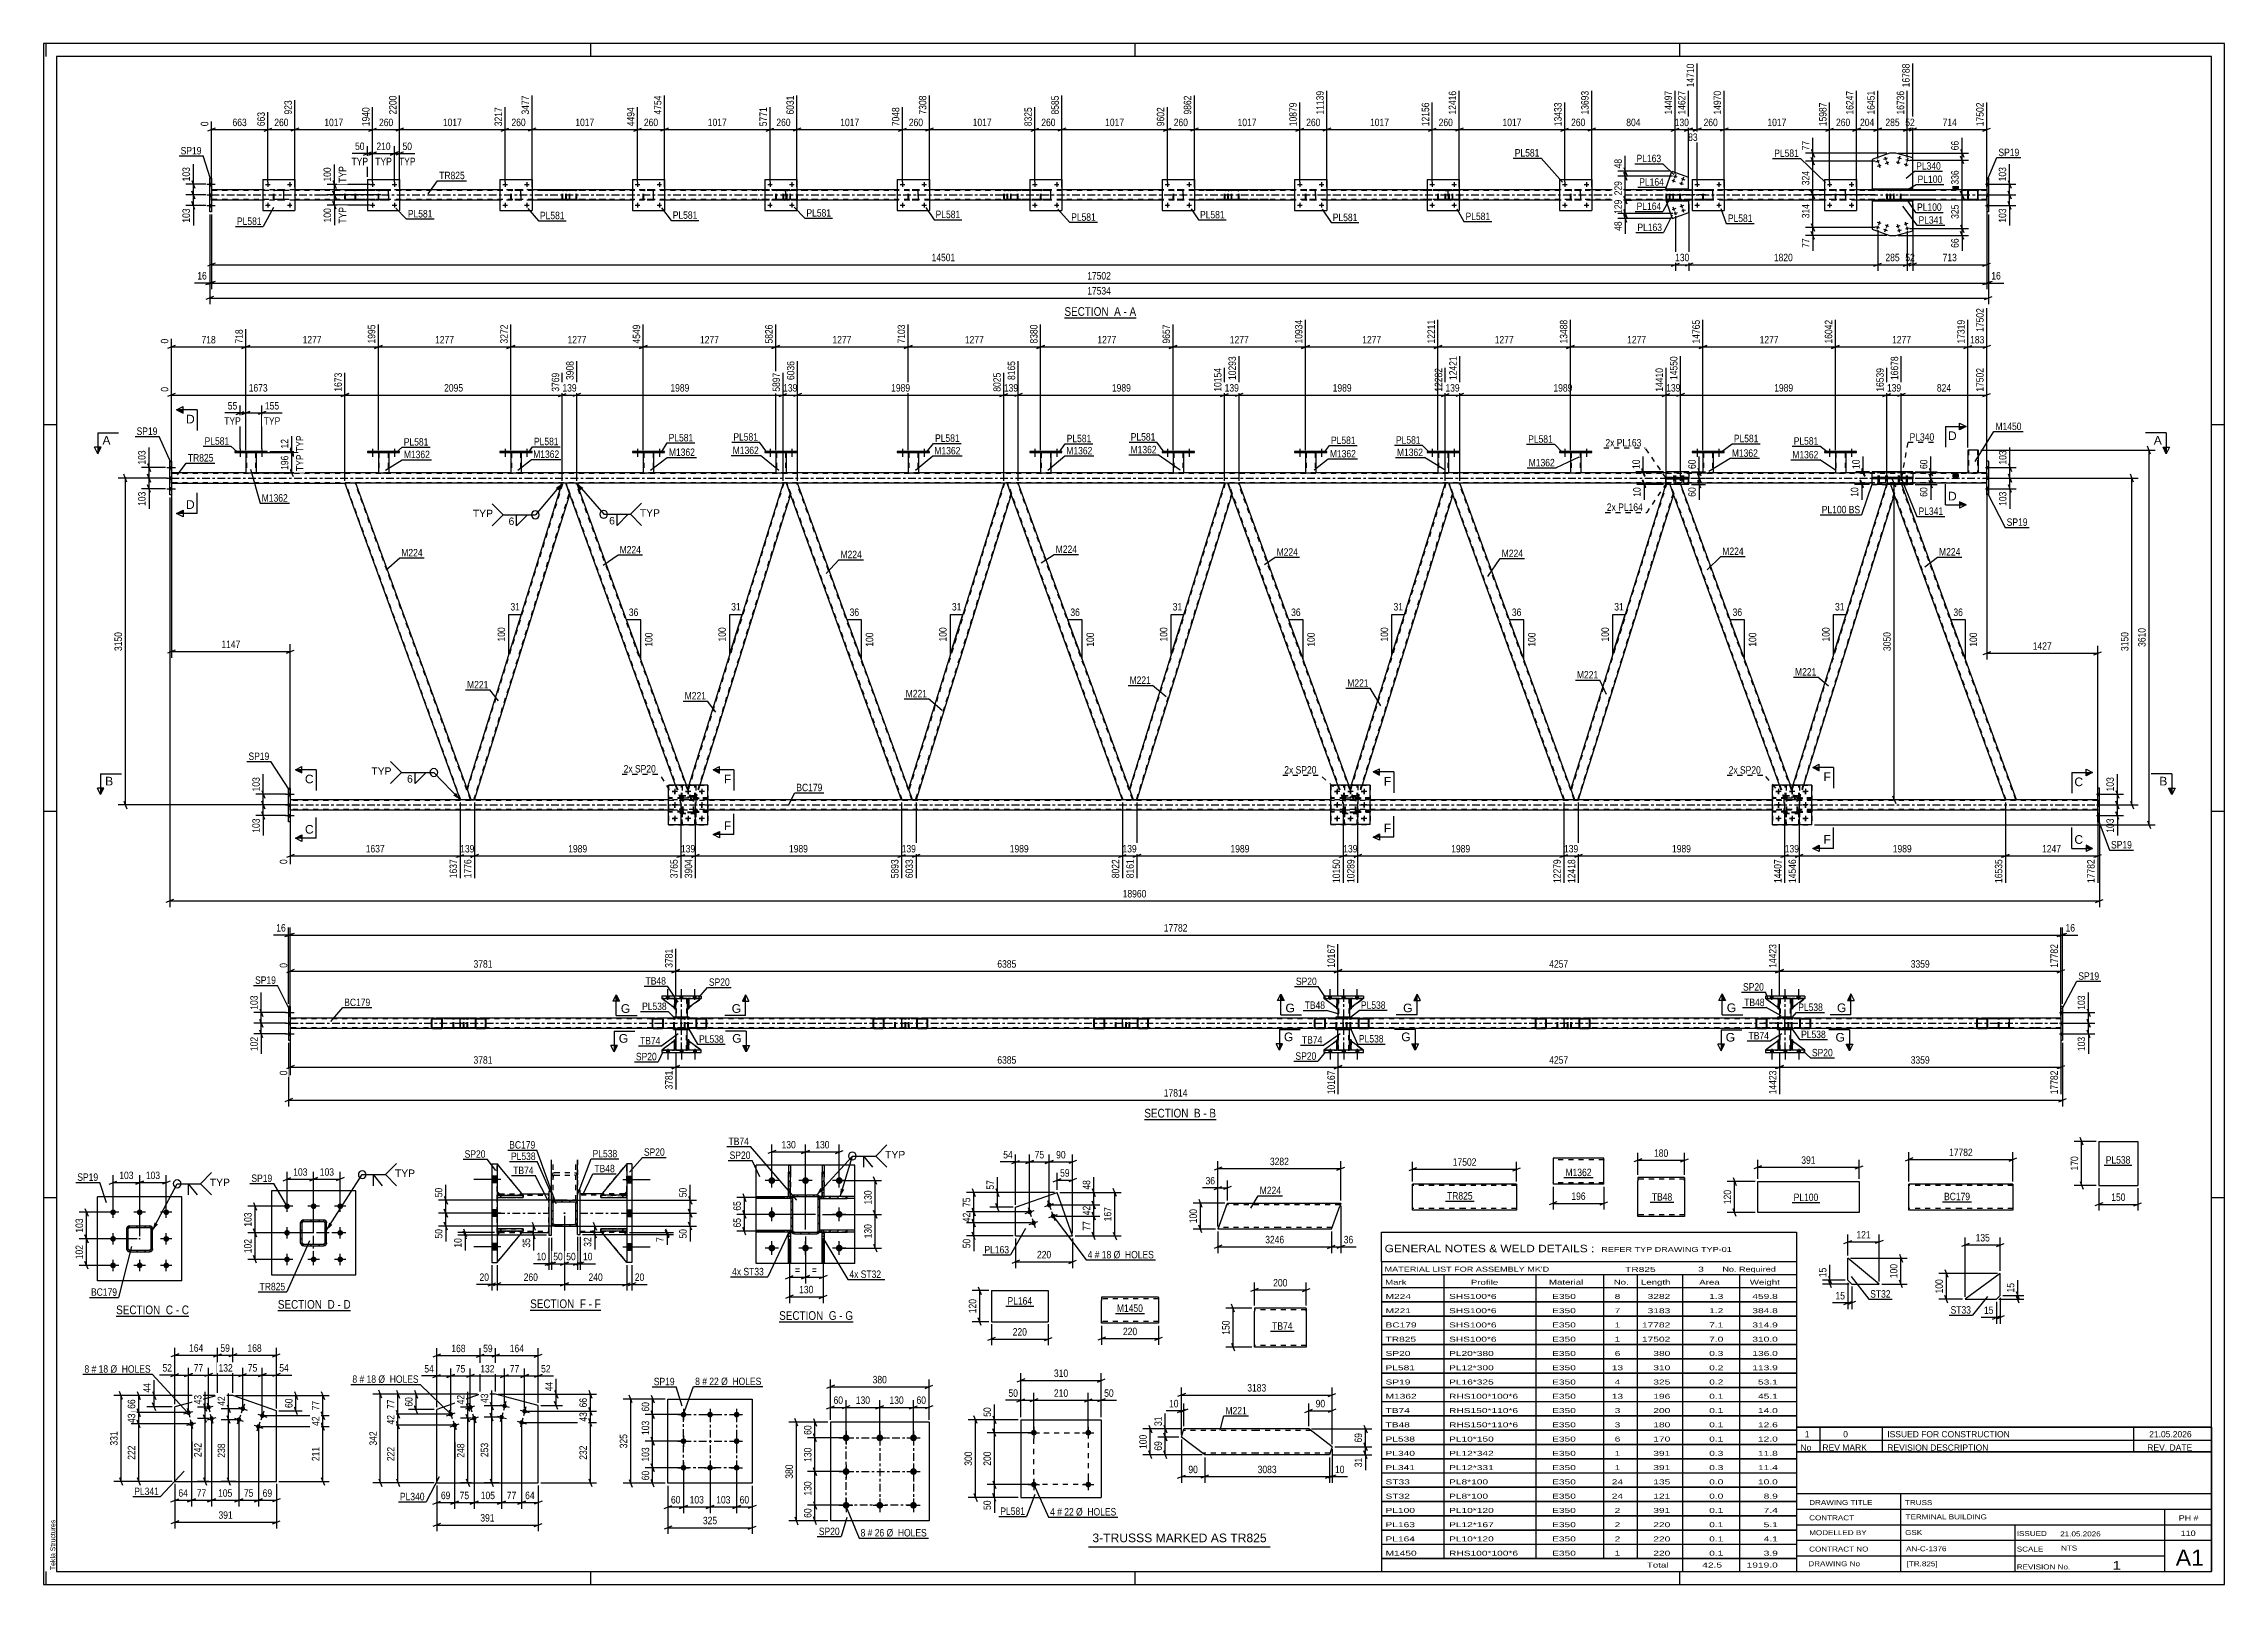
# Paper-space layout 'Layout1' of a CAD drawing. Header units: millimetres. Extents: x 0 to 841, y 0 to 594.
# The model-space entities are those that its viewports show. They can reach past a viewport. Long polylines and large blocks are cut down to what shows.
import ezdxf

# ---------------------------------------------------------------- set-up
doc = ezdxf.new("R2010")
doc.units = ezdxf.units.MM
doc.linetypes.add('DXK_LINE_DOT2', pattern=[3.9198, 1.9599, -1.9599])
doc.linetypes.add('DXK_LINE_DOT3', pattern=[5.9187, 2.979, -0.9799, 0.9799, -0.9799])
doc.layers.add('Viewport layer', color=7, linetype='Continuous', plot=False)
doc.styles.add('Arial', font='ARIAL.TTF', dxfattribs={"height": 0.2})
doc.styles.add('Arial Narrow', font='ARIALN.TTF', dxfattribs={"height": 0.2})

# ---------------------------------------------------------------- blocks, each defined once
blk = doc.blocks.new('Unknown-122569494-18 - 2041')
at = {"color": 6, "linetype": 'Continuous'}
blk.add_line((90.33, 105.53), (118.4, 105.53), dxfattribs=at)
at = {"color": 0, "linetype": 'Continuous'}
blk.add_wipeout([(108.44, 106.28), (108.44, 109.78), (90.33, 109.78), (90.33, 106.28)], dxfattribs=at)
blk.add_wipeout([(112.26, 106.28), (112.26, 109.78), (109.49, 109.78), (109.49, 106.28)], dxfattribs=at)
at = {"color": 7, "linetype": 'Continuous', "style": 'Arial Narrow'}
blk.add_text('SECTION ', height=3.34, dxfattribs=at).set_placement((90.33, 106.28))
at = {"color": 0, "linetype": 'Continuous'}
blk.add_wipeout([(114.59, 106.28), (114.59, 109.78), (113.31, 109.78), (113.31, 106.28)], dxfattribs=at)
blk.add_wipeout([(118.4, 106.28), (118.4, 109.78), (115.64, 109.78), (115.64, 106.28)], dxfattribs=at)
at = {"color": 7, "linetype": 'Continuous', "style": 'Arial Narrow'}
for s, p in [('D', (109.49, 106.28)), ('D', (115.64, 106.28)), ('-', (113.31, 106.28))]:
    blk.add_text(s, height=3.34, dxfattribs=at).set_placement(p)
blk = doc.blocks.new('Unknown-122569494-1133')
at = {"color": 5, "linetype": 'Continuous'}
for p, q in [((841, 594), (0, 594)), ((0, 594), (0, 0)), ((1, 589), (1, 594)), ((836, 589), (5, 589)), ((5, 589), (5, 5)), ((211, 589), (211, 594)), ((421, 589), (421, 594)), ((631, 589), (631, 594)), ((836, 5), (836, 589)), ((841, 0), (841, 594)), ((5, 447), (0, 447)), ((841, 447), (836, 447)), ((5, 298), (0, 298)), ((841, 298), (836, 298)), ((5, 149), (0, 149)), ((841, 149), (836, 149)), ((0, 0), (841, 0)), ((1, 0), (1, 5)), ((5, 5), (836, 5)), ((211, 0), (211, 5)), ((421, 0), (421, 5)), ((631, 0), (631, 5))]:
    blk.add_line(p, q, dxfattribs=at)
at = {"color": 174, "linetype": 'Continuous', "style": 'Arial'}
blk.add_text('Tekla Structures', height=1.9102, rotation=90, dxfattribs=at).set_placement((4.5, 5.5))
blk = doc.blocks.new('Unknown-122569494-11 - 3842')
at = {"color": 6, "linetype": 'Continuous'}
blk.add_line((393.68, 488.3), (421.33, 488.3), dxfattribs=at)
at = {"color": 0, "linetype": 'Continuous'}
blk.add_wipeout([(411.79, 489.05), (411.79, 492.55), (393.68, 492.55), (393.68, 489.05)], dxfattribs=at)
blk.add_wipeout([(415.4, 489.05), (415.4, 492.55), (412.84, 492.55), (412.84, 489.05)], dxfattribs=at)
at = {"color": 7, "linetype": 'Continuous', "style": 'Arial Narrow'}
blk.add_text('SECTION ', height=3.34, dxfattribs=at).set_placement((393.68, 489.05))
at = {"color": 0, "linetype": 'Continuous'}
blk.add_wipeout([(417.72, 489.05), (417.72, 492.55), (416.45, 492.55), (416.45, 489.05)], dxfattribs=at)
blk.add_wipeout([(421.33, 489.05), (421.33, 492.55), (418.77, 492.55), (418.77, 489.05)], dxfattribs=at)
at = {"color": 7, "linetype": 'Continuous', "style": 'Arial Narrow'}
for s, p in [('A', (412.84, 489.05)), ('-', (416.45, 489.05)), ('A', (418.77, 489.05))]:
    blk.add_text(s, height=3.34, dxfattribs=at).set_placement(p)
blk = doc.blocks.new('Unknown-122569494-20 - 8133')
at = {"color": 6, "linetype": 'Continuous'}
blk.add_line((27.98, 103.41), (56.05, 103.41), dxfattribs=at)
at = {"color": 0, "linetype": 'Continuous'}
blk.add_wipeout([(46.09, 104.16), (46.09, 107.66), (27.98, 107.66), (27.98, 104.16)], dxfattribs=at)
blk.add_wipeout([(49.91, 104.16), (49.91, 107.66), (47.14, 107.66), (47.14, 104.16)], dxfattribs=at)
at = {"color": 7, "linetype": 'Continuous', "style": 'Arial Narrow'}
blk.add_text('SECTION ', height=3.34, dxfattribs=at).set_placement((27.98, 104.16))
at = {"color": 0, "linetype": 'Continuous'}
blk.add_wipeout([(52.24, 104.16), (52.24, 107.66), (50.96, 107.66), (50.96, 104.16)], dxfattribs=at)
blk.add_wipeout([(56.05, 104.16), (56.05, 107.66), (53.29, 107.66), (53.29, 104.16)], dxfattribs=at)
at = {"color": 7, "linetype": 'Continuous', "style": 'Arial Narrow'}
for s, p in [('C', (47.14, 104.16)), ('-', (50.96, 104.16)), ('C', (53.29, 104.16))]:
    blk.add_text(s, height=3.34, dxfattribs=at).set_placement(p)
blk = doc.blocks.new('Unknown-122569494-12 - 7021')
at = {"color": 6, "linetype": 'Continuous'}
blk.add_line((424.49, 179.25), (452.13, 179.25), dxfattribs=at)
at = {"color": 0, "linetype": 'Continuous'}
blk.add_wipeout([(442.59, 180), (442.59, 183.5), (424.49, 183.5), (424.49, 180)], dxfattribs=at)
blk.add_wipeout([(446.2, 180), (446.2, 183.5), (443.64, 183.5), (443.64, 180)], dxfattribs=at)
at = {"color": 7, "linetype": 'Continuous', "style": 'Arial Narrow'}
blk.add_text('SECTION ', height=3.34, dxfattribs=at).set_placement((424.49, 180))
at = {"color": 0, "linetype": 'Continuous'}
blk.add_wipeout([(448.53, 180), (448.53, 183.5), (447.25, 183.5), (447.25, 180)], dxfattribs=at)
blk.add_wipeout([(452.13, 180), (452.13, 183.5), (449.58, 183.5), (449.58, 180)], dxfattribs=at)
at = {"color": 7, "linetype": 'Continuous', "style": 'Arial Narrow'}
for s, p in [('B', (443.64, 180)), ('-', (447.25, 180)), ('B', (449.58, 180))]:
    blk.add_text(s, height=3.34, dxfattribs=at).set_placement(p)
blk = doc.blocks.new('Unknown-122569494-16 - 2770')
at = {"color": 6, "linetype": 'Continuous'}
blk.add_line((187.64, 105.77), (214.85, 105.77), dxfattribs=at)
at = {"color": 0, "linetype": 'Continuous'}
blk.add_wipeout([(205.75, 106.52), (205.75, 110.02), (187.64, 110.02), (187.64, 106.52)], dxfattribs=at)
blk.add_wipeout([(209.14, 106.52), (209.14, 110.02), (206.8, 110.02), (206.8, 106.52)], dxfattribs=at)
at = {"color": 7, "linetype": 'Continuous', "style": 'Arial Narrow'}
blk.add_text('SECTION ', height=3.34, dxfattribs=at).set_placement((187.64, 106.52))
at = {"color": 0, "linetype": 'Continuous'}
blk.add_wipeout([(211.46, 106.52), (211.46, 110.02), (210.19, 110.02), (210.19, 106.52)], dxfattribs=at)
blk.add_wipeout([(214.85, 106.52), (214.85, 110.02), (212.51, 110.02), (212.51, 106.52)], dxfattribs=at)
at = {"color": 7, "linetype": 'Continuous', "style": 'Arial Narrow'}
for s, p in [('F', (206.8, 106.52)), ('F', (212.51, 106.52)), ('-', (210.19, 106.52))]:
    blk.add_text(s, height=3.34, dxfattribs=at).set_placement(p)
blk = doc.blocks.new('Unknown-122569494-17 - 3410')
at = {"color": 6, "linetype": 'Continuous'}
blk.add_line((283.66, 101.22), (312.16, 101.22), dxfattribs=at)
at = {"color": 0, "linetype": 'Continuous'}
blk.add_wipeout([(301.76, 101.97), (301.76, 105.47), (283.66, 105.47), (283.66, 101.97)], dxfattribs=at)
blk.add_wipeout([(305.8, 101.97), (305.8, 105.47), (302.81, 105.47), (302.81, 101.97)], dxfattribs=at)
at = {"color": 7, "linetype": 'Continuous', "style": 'Arial Narrow'}
blk.add_text('SECTION ', height=3.34, dxfattribs=at).set_placement((283.66, 101.97))
at = {"color": 0, "linetype": 'Continuous'}
blk.add_wipeout([(308.12, 101.97), (308.12, 105.47), (306.85, 105.47), (306.85, 101.97)], dxfattribs=at)
blk.add_wipeout([(312.16, 101.97), (312.16, 105.47), (309.17, 105.47), (309.17, 101.97)], dxfattribs=at)
at = {"color": 7, "linetype": 'Continuous', "style": 'Arial Narrow'}
for s, p in [('G', (302.81, 101.97)), ('-', (306.85, 101.97)), ('G', (309.17, 101.97))]:
    blk.add_text(s, height=3.34, dxfattribs=at).set_placement(p)
blk = doc.blocks.new('Part-122569494-1999 - 1985')
at = {"color": 2, "linetype": 'Continuous'}
for p, q in [((601.73, 164.26), (582.12, 164.26)), ((582.12, 164.26), (582.12, 154.26)), ((601.73, 154.26), (601.73, 164.26)), ((601.73, 154.26), (582.12, 154.26))]:
    blk.add_line(p, q, dxfattribs=at)
at = {"color": 7, "linetype": 'DXK_LINE_DOT2'}
for p, q in [((601.73, 163.66), (582.12, 163.66)), ((601.73, 163.61), (601.73, 163.66)), ((601.73, 163.66), (601.73, 163.61)), ((601.73, 163.52), (601.73, 163.61)), ((601.73, 163.61), (601.73, 163.52)), ((582.12, 154.86), (582.12, 154.91)), ((601.73, 154.86), (582.12, 154.86))]:
    blk.add_line(p, q, dxfattribs=at)
blk = doc.blocks.new('Bolt-122569494-7837 - 7803')
at = {"linetype": 'Continuous'}
for points in [[(309.46, 57.78, -1), (309.46, 55.18, -1)], [(322.46, 57.78, -1), (322.46, 55.18, -1)], [(335.46, 57.78, -1), (335.46, 55.18, -1)], [(309.46, 44.78, -1), (309.46, 42.18, -1)], [(335.46, 44.78, -1), (335.46, 42.18, -1)], [(309.46, 31.78, -1), (309.46, 29.18, -1)], [(322.46, 31.78, -1), (322.46, 29.18, -1)], [(335.46, 31.78, -1), (335.46, 29.18, -1)]]:
    blk.add_hatch(color=1, dxfattribs=at).paths.add_polyline_path(points)
at = {"color": 1, "linetype": 'Continuous'}
for p, q in [((309.46, 59.08), (309.46, 53.88)), ((322.46, 59.08), (322.46, 53.88)), ((335.46, 59.08), (335.46, 53.88)), ((306.86, 56.48), (312.06, 56.48)), ((319.86, 56.48), (325.06, 56.48)), ((332.86, 56.48), (338.06, 56.48)), ((306.86, 43.48), (312.06, 43.48)), ((309.46, 46.08), (309.46, 40.88)), ((332.86, 43.48), (338.06, 43.48)), ((335.46, 46.08), (335.46, 40.88)), ((306.86, 30.48), (312.06, 30.48)), ((309.46, 33.08), (309.46, 27.88)), ((319.86, 30.48), (325.06, 30.48)), ((322.46, 33.08), (322.46, 27.88)), ((332.86, 30.48), (338.06, 30.48)), ((335.46, 33.08), (335.46, 27.88))]:
    blk.add_line(p, q, dxfattribs=at)
blk = doc.blocks.new('Part-122569494-7842 - 7803')
at = {"color": 2, "linetype": 'Continuous'}
for p, q in [((303.46, 62.48), (303.46, 24.48)), ((341.46, 62.48), (303.46, 62.48)), ((341.46, 62.48), (341.46, 24.48)), ((341.46, 24.48), (303.46, 24.48))]:
    blk.add_line(p, q, dxfattribs=at)
blk = doc.blocks.new('Part-122569494-2202 - 2041')
at = {"linetype": 'Continuous'}
h = blk.add_hatch(dxfattribs=at)
h.set_pattern_fill('', scale=0.7, style=0, pattern_type=0)
h.set_pattern_definition([(45, (100.3254, 140.5273), (-1.57154, 1.57154), [])])
h.paths.add_polyline_path([(107.93, 140.53), (100.33, 140.53), (99.87, 140.44), (99.48, 140.18), (99.22, 139.79), (99.13, 139.33), (99.13, 131.73), (99.22, 131.27), (99.48, 130.88), (99.87, 130.62), (100.33, 130.53), (107.93, 130.53), (108.38, 130.62), (108.77, 130.88), (109.03, 131.27), (109.13, 131.73), (109.13, 139.33), (109.03, 139.79), (108.77, 140.18), (108.38, 140.44)])
h.paths.add_polyline_path([(108.48, 139.56), (108.53, 139.33), (108.53, 131.73), (108.48, 131.5), (108.35, 131.3), (108.16, 131.17), (107.93, 131.13), (100.33, 131.13), (100.1, 131.17), (99.9, 131.3), (99.77, 131.5), (99.73, 131.73), (99.73, 139.33), (99.77, 139.56), (99.9, 139.75), (100.1, 139.88), (100.33, 139.93), (107.93, 139.93), (108.16, 139.88), (108.35, 139.75)])
at = {"color": 7, "linetype": 'DXK_LINE_DOT3'}
for p, q in [((104.13, 125.53), (104.13, 145.53)), ((114.13, 135.53), (94.13, 135.53))]:
    blk.add_line(p, q, dxfattribs=at)
at = {"color": 7, "linetype": 'DXK_LINE_DOT2'}
for p, q in [((99.13, 139.33), (99.22, 139.79)), ((99.13, 131.73), (99.13, 139.33)), ((99.77, 139.56), (99.73, 139.33)), ((99.73, 131.73), (99.73, 139.33)), ((99.9, 139.75), (99.77, 139.56)), ((99.87, 140.44), (100.33, 140.53)), ((100.1, 139.88), (99.9, 139.75)), ((100.33, 139.93), (100.1, 139.88)), ((100.33, 140.53), (107.93, 140.53)), ((100.33, 139.93), (107.93, 139.93)), ((107.93, 140.53), (108.38, 140.44)), ((108.16, 139.88), (107.93, 139.93)), ((108.35, 139.75), (108.16, 139.88)), ((108.48, 139.56), (108.35, 139.75)), ((108.53, 139.33), (108.48, 139.56)), ((108.53, 131.73), (108.53, 139.33)), ((109.03, 139.79), (109.13, 139.33)), ((109.13, 131.73), (109.13, 139.33)), ((99.22, 131.27), (99.13, 131.73)), ((99.73, 131.73), (99.77, 131.5)), ((99.77, 131.5), (99.9, 131.3)), ((100.33, 130.53), (99.87, 130.62)), ((99.9, 131.3), (100.1, 131.17)), ((100.1, 131.17), (100.33, 131.13)), ((100.33, 131.13), (107.93, 131.13)), ((100.33, 130.53), (107.93, 130.53)), ((107.93, 131.13), (108.16, 131.17)), ((108.38, 130.62), (107.93, 130.53)), ((108.16, 131.17), (108.35, 131.3)), ((108.35, 131.3), (108.48, 131.5)), ((108.48, 131.5), (108.53, 131.73)), ((109.13, 131.73), (109.03, 131.27))]:
    blk.add_line(p, q, dxfattribs=at)
at = {"color": 2, "linetype": 'Continuous'}
for p, q in [((99.22, 139.79), (99.13, 139.33)), ((99.13, 131.73), (99.13, 139.33)), ((99.73, 139.33), (99.77, 139.56)), ((99.73, 131.73), (99.73, 139.33)), ((99.77, 139.56), (99.9, 139.75)), ((100.33, 140.53), (99.87, 140.44)), ((99.9, 139.75), (100.1, 139.88)), ((100.1, 139.88), (100.33, 139.93)), ((100.33, 140.53), (107.93, 140.53)), ((100.33, 139.93), (107.93, 139.93)), ((108.38, 140.44), (107.93, 140.53)), ((107.93, 139.93), (108.16, 139.88)), ((108.16, 139.88), (108.35, 139.75)), ((108.35, 139.75), (108.48, 139.56)), ((108.48, 139.56), (108.53, 139.33)), ((108.53, 131.73), (108.53, 139.33)), ((109.13, 139.33), (109.03, 139.79)), ((109.13, 131.73), (109.13, 139.33)), ((99.13, 131.73), (99.22, 131.27)), ((99.77, 131.5), (99.73, 131.73)), ((99.9, 131.3), (99.77, 131.5)), ((99.87, 130.62), (100.33, 130.53)), ((100.1, 131.17), (99.9, 131.3)), ((100.33, 131.13), (100.1, 131.17)), ((100.33, 131.13), (107.93, 131.13)), ((100.33, 130.53), (107.93, 130.53)), ((108.16, 131.17), (107.93, 131.13)), ((107.93, 130.53), (108.38, 130.62)), ((108.35, 131.3), (108.16, 131.17)), ((108.48, 131.5), (108.35, 131.3)), ((108.53, 131.73), (108.48, 131.5)), ((109.03, 131.27), (109.13, 131.73))]:
    blk.add_line(p, q, dxfattribs=at)
at = {"color": 7, "linetype": 'DXK_LINE_DOT2'}
for centre, start, end in [((100.33, 139.33), 112.5, 157.5), ((107.93, 139.33), 22.5, 67.5), ((100.33, 131.73), 202.5, 247.5), ((107.93, 131.73), 292.5, 337.5)]:
    blk.add_arc(centre, 1.2, start, end, dxfattribs=at)
at = {"color": 2, "linetype": 'Continuous'}
for centre, start, end in [((100.33, 139.33), 112.5, 157.5), ((107.93, 139.33), 22.5, 67.5), ((100.33, 131.73), 202.5, 247.5), ((107.93, 131.73), 292.5, 337.5)]:
    blk.add_arc(centre, 1.2, start, end, dxfattribs=at)
blk = doc.blocks.new('Part-122569494-2099 - 2041')
at = {"color": 2, "linetype": 'Continuous'}
for p, q in [((120.38, 151.78), (87.88, 151.78)), ((87.88, 151.78), (87.88, 119.28)), ((120.38, 119.28), (120.38, 151.78)), ((87.88, 119.28), (120.38, 119.28))]:
    blk.add_line(p, q, dxfattribs=at)
blk = doc.blocks.new('Bolt-122569494-2144 - 2041')
at = {"linetype": 'Continuous'}
for points in [[(93.88, 144.68, -1), (93.88, 146.88, -1)], [(104.13, 144.68, -1), (104.13, 146.88, -1)], [(114.38, 144.68, -1), (114.38, 146.88, -1)], [(93.88, 134.43, -1), (93.88, 136.63, -1)], [(114.38, 134.43, -1), (114.38, 136.63, -1)], [(93.88, 124.18, -1), (93.88, 126.38, -1)], [(104.13, 124.18, -1), (104.13, 126.38, -1)], [(114.38, 124.18, -1), (114.38, 126.38, -1)]]:
    blk.add_hatch(color=1, dxfattribs=at).paths.add_polyline_path(points)
at = {"color": 1, "linetype": 'Continuous'}
for p, q in [((96.08, 145.78), (91.68, 145.78)), ((93.88, 143.58), (93.88, 147.98)), ((106.33, 145.78), (101.93, 145.78)), ((104.13, 143.58), (104.13, 147.98)), ((116.58, 145.78), (112.18, 145.78)), ((114.38, 143.58), (114.38, 147.98)), ((96.08, 135.53), (91.68, 135.53)), ((93.88, 133.33), (93.88, 137.73)), ((116.58, 135.53), (112.18, 135.53)), ((114.38, 133.33), (114.38, 137.73)), ((93.88, 123.08), (93.88, 127.48)), ((104.13, 123.08), (104.13, 127.48)), ((114.38, 123.08), (114.38, 127.48)), ((96.08, 125.28), (91.68, 125.28)), ((106.33, 125.28), (101.93, 125.28)), ((116.58, 125.28), (112.18, 125.28))]:
    blk.add_line(p, q, dxfattribs=at)
blk = doc.blocks.new('Part-122569494-4107 - 3842')
at = {"color": 7, "linetype": 'DXK_LINE_DOT2'}
for p, q in [((456.78, 537.37), (456.74, 537.2)), ((456.74, 534.16), (456.74, 537.2)), ((456.74, 534.16), (456.78, 533.98)), ((456.78, 537.39), (456.78, 537.37)), ((457, 537.2), (457.02, 537.3)), ((457, 534.16), (457, 537.2)), ((457.02, 534.07), (457, 534.16)), ((457.02, 537.3), (457.07, 537.37)), ((457.07, 534), (457.02, 534.07)), ((457.25, 537.68), (457.06, 537.65)), ((457.06, 533.72), (457.25, 533.68)), ((457.07, 537.37), (457.15, 537.43)), ((457.15, 533.94), (457.07, 534)), ((457.15, 537.43), (457.25, 537.44)), ((457.25, 533.92), (457.15, 533.94)), ((472.24, 537.68), (457.25, 537.68)), ((472.24, 537.44), (457.25, 537.44)), ((472.24, 533.92), (457.25, 533.92)), ((472.24, 533.68), (457.25, 533.68)), ((460.68, 537.65), (460.49, 537.68)), ((460.49, 537.44), (460.59, 537.43)), ((460.59, 533.94), (460.49, 533.92)), ((460.49, 533.68), (460.68, 533.72)), ((460.59, 537.43), (460.67, 537.37)), ((460.67, 534), (460.59, 533.94)), ((460.67, 537.37), (460.72, 537.3)), ((460.72, 534.07), (460.67, 534)), ((460.72, 537.3), (460.74, 537.2)), ((460.74, 534.16), (460.72, 534.07)), ((460.74, 534.16), (460.74, 537.2)), ((460.96, 537.37), (460.96, 537.39)), ((461, 537.2), (460.96, 537.37)), ((460.96, 533.98), (461, 534.16)), ((461, 534.16), (461, 537.2))]:
    blk.add_line(p, q, dxfattribs=at)
for centre, start, end in [((457.23, 537.18), 110.75832, 155.68004), ((457.23, 534.19), 204.31995, 249.24168), ((460.51, 537.18), 24.31995, 69.24168), ((460.51, 534.19), 290.75832, 335.68004)]:
    blk.add_arc(centre, 0.496, start, end, dxfattribs=at)
blk = doc.blocks.new('Part-122569494-3938 - 3842')
at = {"color": 2, "linetype": 'Continuous'}
for p, q in [((278.13, 541.68), (278.13, 529.68)), ((278.13, 541.68), (290.53, 541.68)), ((290.53, 541.68), (290.53, 529.68)), ((278.13, 529.68), (290.53, 529.68))]:
    blk.add_line(p, q, dxfattribs=at)
blk = doc.blocks.new('Bolt-122569494-3874 - 3842')
at = {"linetype": 'Continuous'}
for points in [[(587.05, 539.69, -1), (586.17, 539.69, -1)], [(595.45, 539.69, -1), (594.57, 539.69, -1)]]:
    blk.add_hatch(color=1, dxfattribs=at).paths.add_polyline_path(points)
at = {"color": 1, "linetype": 'Continuous'}
for p, q in [((585.73, 539.69), (587.49, 539.69)), ((586.61, 540.57), (586.61, 538.81)), ((594.13, 539.69), (595.89, 539.69)), ((595.01, 540.57), (595.01, 538.81))]:
    blk.add_line(p, q, dxfattribs=at)
blk = doc.blocks.new('Part-122569494-3972 - 3842')
at = {"color": 2, "linetype": 'Continuous'}
for p, q in [((625.58, 538.08), (627.95, 544.77)), ((627.95, 544.77), (634.36, 542.5)), ((634.36, 538.08), (634.36, 542.5))]:
    blk.add_line(p, q, dxfattribs=at)
at = {"color": 7, "linetype": 'DXK_LINE_DOT2'}
blk.add_line((625.58, 538.08), (634.36, 538.08), dxfattribs=at)
blk = doc.blocks.new('Part-122569494-3908 - 3842')
at = {"color": 7, "linetype": 'DXK_LINE_DOT2'}
for p, q in [((282.33, 537.2), (282.36, 537.39)), ((282.36, 537.39), (282.33, 537.2)), ((282.33, 534.16), (282.33, 537.2)), ((282.36, 533.98), (282.33, 534.16)), ((282.33, 534.16), (282.36, 533.98)), ((282.57, 537.2), (282.59, 537.3)), ((282.57, 534.16), (282.57, 537.2)), ((282.59, 534.07), (282.57, 534.16)), ((282.59, 537.3), (282.64, 537.37)), ((282.64, 533.99), (282.59, 534.07)), ((282.62, 537.65), (282.81, 537.68)), ((282.81, 537.68), (282.62, 537.65)), ((282.81, 533.68), (282.62, 533.72)), ((282.62, 533.72), (282.81, 533.68)), ((282.64, 537.37), (282.72, 537.43)), ((282.72, 533.94), (282.64, 533.99)), ((282.72, 537.43), (282.81, 537.44)), ((282.81, 533.92), (282.72, 533.94)), ((285.85, 537.68), (282.81, 537.68)), ((285.85, 537.44), (282.81, 537.44)), ((285.85, 533.92), (282.81, 533.92)), ((285.85, 533.68), (282.81, 533.68)), ((285.85, 537.68), (286.03, 537.65)), ((286.03, 537.65), (285.85, 537.68)), ((285.85, 537.44), (285.94, 537.43)), ((285.94, 533.94), (285.85, 533.92)), ((286.03, 533.72), (285.85, 533.68)), ((285.85, 533.68), (286.03, 533.72)), ((285.94, 537.43), (286.02, 537.37)), ((286.02, 533.99), (285.94, 533.94)), ((286.02, 537.37), (286.07, 537.3)), ((286.07, 534.07), (286.02, 533.99)), ((286.07, 537.3), (286.09, 537.2)), ((286.09, 534.16), (286.07, 534.07)), ((286.09, 537.2), (286.09, 534.16)), ((286.29, 537.39), (286.33, 537.2)), ((286.33, 537.2), (286.29, 537.39)), ((286.33, 534.16), (286.29, 533.98)), ((286.29, 533.98), (286.33, 534.16)), ((286.33, 534.16), (286.33, 537.2))]:
    blk.add_line(p, q, dxfattribs=at)
at = {"color": 7, "linetype": 'DXK_LINE_DOT3'}
blk.add_line((284.33, 535.68), (284.33, 535.68), dxfattribs=at)
at = {"color": 7, "linetype": 'DXK_LINE_DOT2'}
for centre, start, end in [((282.81, 537.2), 112.5, 157.5), ((282.81, 537.2), 112.5, 157.5), ((282.81, 534.16), 202.5, 247.5), ((282.81, 534.16), 202.5, 247.5), ((285.85, 537.2), 22.5, 67.5), ((285.85, 537.2), 22.5, 67.5), ((285.85, 534.16), 292.5, 337.5), ((285.85, 534.16), 292.5, 337.5)]:
    blk.add_arc(centre, 0.48, start, end, dxfattribs=at)
blk = doc.blocks.new('Part-122569494-3844 - 3842')
at = {"color": 7, "linetype": 'DXK_LINE_DOT2'}
for p, q in [((88.7, 537.2), (88.74, 537.39)), ((88.74, 537.39), (88.7, 537.2)), ((88.7, 534.16), (88.7, 537.2)), ((88.74, 533.98), (88.7, 534.16)), ((88.7, 534.16), (88.74, 533.98)), ((88.94, 537.2), (88.96, 537.3)), ((88.94, 534.16), (88.94, 537.2)), ((88.96, 534.07), (88.94, 534.16)), ((88.96, 537.3), (89.01, 537.37)), ((89.01, 534), (88.96, 534.07)), ((89, 537.65), (89.18, 537.68)), ((89.18, 537.68), (89, 537.65)), ((89.18, 533.68), (89, 533.72)), ((89, 533.72), (89.18, 533.68)), ((89.01, 537.37), (89.09, 537.43)), ((89.09, 533.94), (89.01, 534)), ((89.09, 537.43), (89.18, 537.44)), ((89.18, 533.92), (89.09, 533.94)), ((92.22, 537.68), (89.18, 537.68)), ((92.22, 537.44), (89.18, 537.44)), ((92.22, 533.92), (89.18, 533.92)), ((92.22, 533.68), (89.18, 533.68)), ((92.22, 537.68), (92.41, 537.65)), ((92.41, 537.65), (92.22, 537.68)), ((92.22, 537.44), (92.32, 537.43)), ((92.32, 533.94), (92.22, 533.92)), ((92.41, 533.72), (92.22, 533.68)), ((92.22, 533.68), (92.41, 533.72)), ((92.32, 537.43), (92.39, 537.37)), ((92.39, 534), (92.32, 533.94)), ((92.39, 537.37), (92.45, 537.3)), ((92.45, 534.07), (92.39, 534)), ((92.45, 537.3), (92.46, 537.2)), ((92.46, 534.16), (92.45, 534.07)), ((92.46, 537.2), (92.46, 534.16)), ((92.67, 537.39), (92.7, 537.2)), ((92.7, 537.2), (92.67, 537.39)), ((92.7, 534.16), (92.67, 533.98)), ((92.67, 533.98), (92.7, 534.16)), ((92.7, 534.16), (92.7, 537.2))]:
    blk.add_line(p, q, dxfattribs=at)
at = {"color": 7, "linetype": 'DXK_LINE_DOT3'}
blk.add_line((90.7, 535.68), (90.7, 535.68), dxfattribs=at)
at = {"color": 7, "linetype": 'DXK_LINE_DOT2'}
for centre, start, end in [((89.18, 537.2), 112.5, 157.5), ((89.18, 537.2), 112.5, 157.5), ((89.18, 534.16), 202.5, 247.5), ((89.18, 534.16), 202.5, 247.5), ((92.22, 537.2), 22.5, 67.5), ((92.22, 537.2), 22.5, 67.5), ((92.22, 534.16), 292.5, 337.5), ((92.22, 534.16), 292.5, 337.5)]:
    blk.add_arc(centre, 0.48, start, end, dxfattribs=at)
blk = doc.blocks.new('Bolt-122569494-3915 - 3842')
at = {"linetype": 'Continuous'}
for points in [[(331.65, 531.69, -1), (330.77, 531.69, -1)], [(340.05, 531.69, -1), (339.17, 531.69, -1)]]:
    blk.add_hatch(color=1, dxfattribs=at).paths.add_polyline_path(points)
at = {"color": 1, "linetype": 'Continuous'}
for p, q in [((330.33, 531.69), (332.09, 531.69)), ((331.21, 532.57), (331.21, 530.81)), ((338.73, 531.69), (340.49, 531.69)), ((339.61, 532.57), (339.61, 530.81))]:
    blk.add_line(p, q, dxfattribs=at)
blk = doc.blocks.new('Bolt-122569494-3851 - 3842')
at = {"linetype": 'Continuous'}
for points in [[(587.05, 531.69, -1), (586.17, 531.69, -1)], [(595.45, 531.69, -1), (594.57, 531.69, -1)]]:
    blk.add_hatch(color=1, dxfattribs=at).paths.add_polyline_path(points)
at = {"color": 1, "linetype": 'Continuous'}
for p, q in [((585.73, 531.69), (587.49, 531.69)), ((586.61, 532.57), (586.61, 530.81)), ((594.13, 531.69), (595.89, 531.69)), ((595.01, 532.57), (595.01, 530.81))]:
    blk.add_line(p, q, dxfattribs=at)
blk = doc.blocks.new('Part-122569494-3856 - 3842')
at = {"color": 2, "linetype": 'Continuous'}
for p, q in [((584.61, 541.68), (584.61, 529.68)), ((584.61, 541.68), (597.01, 541.68)), ((597.01, 541.68), (597.01, 529.68)), ((584.61, 529.68), (597.01, 529.68))]:
    blk.add_line(p, q, dxfattribs=at)
blk = doc.blocks.new('Part-122569494-3921 - 3842')
at = {"color": 7, "linetype": 'DXK_LINE_DOT2'}
for p, q in [((435.57, 537.2), (435.6, 537.39)), ((435.6, 537.39), (435.57, 537.2)), ((435.57, 534.16), (435.57, 537.2)), ((435.6, 533.98), (435.57, 534.16)), ((435.57, 534.16), (435.6, 533.98)), ((435.81, 537.2), (435.83, 537.3)), ((435.81, 534.16), (435.81, 537.2)), ((435.83, 534.07), (435.81, 534.16)), ((435.83, 537.3), (435.88, 537.37)), ((435.88, 533.99), (435.83, 534.07)), ((435.86, 537.65), (436.05, 537.68)), ((436.05, 537.68), (435.86, 537.65)), ((436.05, 533.68), (435.86, 533.72)), ((435.86, 533.72), (436.05, 533.68)), ((435.88, 537.37), (435.96, 537.43)), ((435.96, 533.94), (435.88, 533.99)), ((435.96, 537.43), (436.05, 537.44)), ((436.05, 533.92), (435.96, 533.94)), ((439.09, 537.68), (436.05, 537.68)), ((439.09, 537.44), (436.05, 537.44)), ((439.09, 533.92), (436.05, 533.92)), ((439.09, 533.68), (436.05, 533.68)), ((439.09, 537.68), (439.27, 537.65)), ((439.27, 537.65), (439.09, 537.68)), ((439.09, 537.44), (439.18, 537.43)), ((439.18, 533.94), (439.09, 533.92)), ((439.27, 533.72), (439.09, 533.68)), ((439.09, 533.68), (439.27, 533.72)), ((439.18, 537.43), (439.26, 537.37)), ((439.26, 533.99), (439.18, 533.94)), ((439.26, 537.37), (439.31, 537.3)), ((439.31, 534.07), (439.26, 533.99)), ((439.31, 537.3), (439.33, 537.2)), ((439.33, 534.16), (439.31, 534.07)), ((439.33, 537.2), (439.33, 534.16)), ((439.53, 537.39), (439.57, 537.2)), ((439.57, 537.2), (439.53, 537.39)), ((439.57, 534.16), (439.53, 533.98)), ((439.53, 533.98), (439.57, 534.16)), ((439.57, 534.16), (439.57, 537.2))]:
    blk.add_line(p, q, dxfattribs=at)
at = {"color": 7, "linetype": 'DXK_LINE_DOT3'}
blk.add_line((437.57, 535.68), (437.57, 535.68), dxfattribs=at)
at = {"color": 7, "linetype": 'DXK_LINE_DOT2'}
for centre, start, end in [((436.05, 537.2), 112.5, 157.5), ((436.05, 537.2), 112.5, 157.5), ((436.05, 534.16), 202.5, 247.5), ((436.05, 534.16), 202.5, 247.5), ((439.09, 537.2), 22.5, 67.5), ((439.09, 537.2), 22.5, 67.5), ((439.09, 534.16), 292.5, 337.5), ((439.09, 534.16), 292.5, 337.5)]:
    blk.add_arc(centre, 0.48, start, end, dxfattribs=at)
blk = doc.blocks.new('Part-122569494-3857 - 3842')
at = {"color": 2, "linetype": 'Continuous'}
for p, q in [((742.09, 537.39), (742.05, 537.2)), ((742.05, 534.16), (742.05, 537.2)), ((742.05, 534.16), (742.09, 533.98)), ((742.29, 537.2), (742.31, 537.3)), ((742.29, 534.16), (742.29, 537.2)), ((742.31, 534.07), (742.29, 534.16)), ((742.31, 537.3), (742.36, 537.37)), ((742.36, 533.99), (742.31, 534.07)), ((742.53, 537.68), (742.35, 537.65)), ((742.35, 533.72), (742.53, 533.68)), ((742.36, 537.37), (742.44, 537.43)), ((742.44, 533.94), (742.36, 533.99)), ((742.44, 537.43), (742.53, 537.44)), ((742.53, 533.92), (742.44, 533.94)), ((745.57, 537.68), (742.53, 537.68)), ((745.57, 537.44), (742.53, 537.44)), ((745.57, 533.92), (742.53, 533.92)), ((745.57, 533.68), (742.53, 533.68)), ((745.76, 537.65), (745.57, 537.68)), ((745.57, 537.44), (745.66, 537.43)), ((745.66, 533.94), (745.57, 533.92)), ((745.57, 533.68), (745.76, 533.72)), ((745.66, 537.43), (745.74, 537.37)), ((745.74, 533.99), (745.66, 533.94)), ((745.74, 537.37), (745.79, 537.3)), ((745.79, 534.07), (745.74, 533.99)), ((745.79, 537.3), (745.81, 537.2)), ((745.81, 534.16), (745.79, 534.07)), ((745.81, 537.2), (745.81, 534.16)), ((746.05, 537.2), (746.02, 537.39)), ((746.02, 533.98), (746.05, 534.16)), ((746.05, 534.16), (746.05, 537.2))]:
    blk.add_line(p, q, dxfattribs=at)
at = {"color": 7, "linetype": 'DXK_LINE_DOT2'}
for p, q in [((742.05, 537.2), (742.09, 537.39)), ((742.09, 533.98), (742.05, 534.16)), ((742.35, 537.65), (742.53, 537.68)), ((742.53, 533.68), (742.35, 533.72)), ((745.57, 537.68), (745.76, 537.65)), ((745.76, 533.72), (745.57, 533.68)), ((746.02, 537.39), (746.05, 537.2)), ((746.05, 534.16), (746.02, 533.98))]:
    blk.add_line(p, q, dxfattribs=at)
at = {"color": 7, "linetype": 'DXK_LINE_DOT3'}
blk.add_line((744.05, 535.68), (744.05, 535.68), dxfattribs=at)
at = {"color": 2, "linetype": 'Continuous'}
for centre, start, end in [((742.53, 537.2), 112.5, 157.5), ((742.53, 534.16), 202.5, 247.5), ((745.57, 537.2), 22.5, 67.5), ((745.57, 534.16), 292.5, 337.5)]:
    blk.add_arc(centre, 0.48, start, end, dxfattribs=at)
at = {"color": 7, "linetype": 'DXK_LINE_DOT2'}
for centre, start, end in [((742.53, 537.2), 112.5, 157.5), ((742.53, 534.16), 202.5, 247.5), ((745.57, 537.2), 22.5, 67.5), ((745.57, 534.16), 292.5, 337.5)]:
    blk.add_arc(centre, 0.48, start, end, dxfattribs=at)
blk = doc.blocks.new('Part-122569494-3926 - 3842')
at = {"color": 2, "linetype": 'Continuous'}
for p, q in [((175.97, 541.68), (175.97, 529.68)), ((175.97, 541.68), (188.37, 541.68)), ((188.37, 541.68), (188.37, 529.68)), ((175.97, 529.68), (188.37, 529.68))]:
    blk.add_line(p, q, dxfattribs=at)
blk = doc.blocks.new('Part-122569494-3862 - 3842')
at = {"color": 2, "linetype": 'Continuous'}
for p, q in [((686.77, 541.68), (686.77, 529.68)), ((686.77, 541.68), (699.17, 541.68)), ((699.17, 541.68), (699.17, 529.68)), ((686.77, 529.68), (699.17, 529.68))]:
    blk.add_line(p, q, dxfattribs=at)
blk = doc.blocks.new('Part-122569494-3927 - 3842')
at = {"color": 7, "linetype": 'DXK_LINE_DOT2'}
for p, q in [((180.17, 537.2), (180.2, 537.39)), ((180.2, 537.39), (180.17, 537.2)), ((180.17, 534.16), (180.17, 537.2)), ((180.2, 533.98), (180.17, 534.16)), ((180.17, 534.16), (180.2, 533.98)), ((180.41, 537.2), (180.42, 537.3)), ((180.41, 534.16), (180.41, 537.2)), ((180.42, 534.07), (180.41, 534.16)), ((180.42, 537.3), (180.48, 537.37)), ((180.48, 533.99), (180.42, 534.07)), ((180.46, 537.65), (180.65, 537.68)), ((180.65, 537.68), (180.46, 537.65)), ((180.65, 533.68), (180.46, 533.72)), ((180.46, 533.72), (180.65, 533.68)), ((180.48, 537.37), (180.55, 537.43)), ((180.55, 533.94), (180.48, 533.99)), ((180.55, 537.43), (180.65, 537.44)), ((180.65, 533.92), (180.55, 533.94)), ((183.69, 537.68), (180.65, 537.68)), ((183.69, 537.44), (180.65, 537.44)), ((183.69, 533.92), (180.65, 533.92)), ((183.69, 533.68), (180.65, 533.68)), ((183.69, 537.68), (183.87, 537.65)), ((183.87, 537.65), (183.69, 537.68)), ((183.69, 537.44), (183.78, 537.43)), ((183.78, 533.94), (183.69, 533.92)), ((183.87, 533.72), (183.69, 533.68)), ((183.69, 533.68), (183.87, 533.72)), ((183.78, 537.43), (183.86, 537.37)), ((183.86, 533.99), (183.78, 533.94)), ((183.86, 537.37), (183.91, 537.3)), ((183.91, 534.07), (183.86, 533.99)), ((183.91, 537.3), (183.93, 537.2)), ((183.93, 534.16), (183.91, 534.07)), ((183.93, 537.2), (183.93, 534.16)), ((184.13, 537.39), (184.17, 537.2)), ((184.17, 537.2), (184.13, 537.39)), ((184.17, 534.16), (184.13, 533.98)), ((184.13, 533.98), (184.17, 534.16)), ((184.17, 534.16), (184.17, 537.2))]:
    blk.add_line(p, q, dxfattribs=at)
at = {"color": 7, "linetype": 'DXK_LINE_DOT3'}
blk.add_line((182.17, 535.68), (182.17, 535.68), dxfattribs=at)
at = {"color": 7, "linetype": 'DXK_LINE_DOT2'}
for centre, start, end in [((180.65, 537.2), 112.5, 157.5), ((180.65, 537.2), 112.5, 157.5), ((180.65, 534.16), 202.5, 247.5), ((180.65, 534.16), 202.5, 247.5), ((183.69, 537.2), 22.5, 67.5), ((183.69, 537.2), 22.5, 67.5), ((183.69, 534.16), 292.5, 337.5), ((183.69, 534.16), 292.5, 337.5)]:
    blk.add_arc(centre, 0.48, start, end, dxfattribs=at)
blk = doc.blocks.new('Part-122569494-3863 - 3842')
at = {"color": 7, "linetype": 'DXK_LINE_DOT2'}
for p, q in [((690.97, 537.2), (691.01, 537.39)), ((691.01, 537.39), (690.97, 537.2)), ((690.97, 534.16), (690.97, 537.2)), ((691.01, 533.98), (690.97, 534.16)), ((690.97, 534.16), (691.01, 533.98)), ((691.21, 537.2), (691.23, 537.3)), ((691.21, 534.16), (691.21, 537.2)), ((691.23, 534.07), (691.21, 534.16)), ((691.23, 537.3), (691.28, 537.37)), ((691.28, 533.99), (691.23, 534.07)), ((691.27, 537.65), (691.45, 537.68)), ((691.45, 537.68), (691.27, 537.65)), ((691.45, 533.68), (691.27, 533.72)), ((691.27, 533.72), (691.45, 533.68)), ((691.28, 537.37), (691.36, 537.43)), ((691.36, 533.94), (691.28, 533.99)), ((691.36, 537.43), (691.45, 537.44)), ((691.45, 533.92), (691.36, 533.94)), ((694.49, 537.68), (691.45, 537.68)), ((694.49, 537.44), (691.45, 537.44)), ((694.49, 533.92), (691.45, 533.92)), ((694.49, 533.68), (691.45, 533.68)), ((694.49, 537.68), (694.67, 537.65)), ((694.67, 537.65), (694.49, 537.68)), ((694.49, 537.44), (694.58, 537.43)), ((694.58, 533.94), (694.49, 533.92)), ((694.67, 533.72), (694.49, 533.68)), ((694.49, 533.68), (694.67, 533.72)), ((694.58, 537.43), (694.66, 537.37)), ((694.66, 533.99), (694.58, 533.94)), ((694.66, 537.37), (694.71, 537.3)), ((694.71, 534.07), (694.66, 533.99)), ((694.71, 537.3), (694.73, 537.2)), ((694.73, 534.16), (694.71, 534.07)), ((694.73, 537.2), (694.73, 534.16)), ((694.93, 537.39), (694.97, 537.2)), ((694.97, 537.2), (694.93, 537.39)), ((694.97, 534.16), (694.93, 533.98)), ((694.93, 533.98), (694.97, 534.16)), ((694.97, 534.16), (694.97, 537.2))]:
    blk.add_line(p, q, dxfattribs=at)
at = {"color": 7, "linetype": 'DXK_LINE_DOT3'}
blk.add_line((692.97, 535.68), (692.97, 535.68), dxfattribs=at)
at = {"color": 7, "linetype": 'DXK_LINE_DOT2'}
for centre, start, end in [((691.45, 537.2), 112.5, 157.5), ((691.45, 537.2), 112.5, 157.5), ((691.45, 534.16), 202.5, 247.5), ((691.45, 534.16), 202.5, 247.5), ((694.49, 537.2), 22.5, 67.5), ((694.49, 537.2), 22.5, 67.5), ((694.49, 534.16), 292.5, 337.5), ((694.49, 534.16), 292.5, 337.5)]:
    blk.add_arc(centre, 0.48, start, end, dxfattribs=at)
blk = doc.blocks.new('Part-122569494-3932 - 3842')
at = {"color": 2, "linetype": 'Continuous'}
for p, q in [((227.05, 541.68), (227.05, 529.68)), ((227.05, 541.68), (239.45, 541.68)), ((239.45, 541.68), (239.45, 529.68)), ((227.05, 529.68), (239.45, 529.68))]:
    blk.add_line(p, q, dxfattribs=at)
blk = doc.blocks.new('Part-122569494-3868 - 3842')
at = {"color": 2, "linetype": 'Continuous'}
for p, q in [((635.69, 541.68), (635.69, 529.68)), ((635.69, 541.68), (648.09, 541.68)), ((648.09, 541.68), (648.09, 529.68)), ((635.69, 529.68), (648.09, 529.68))]:
    blk.add_line(p, q, dxfattribs=at)
blk = doc.blocks.new('Part-122569494-3933 - 3842')
at = {"color": 7, "linetype": 'DXK_LINE_DOT2'}
for p, q in [((231.25, 537.2), (231.28, 537.39)), ((231.28, 537.39), (231.25, 537.2)), ((231.25, 534.16), (231.25, 537.2)), ((231.28, 533.98), (231.25, 534.16)), ((231.25, 534.16), (231.28, 533.98)), ((231.49, 537.2), (231.5, 537.3)), ((231.49, 534.16), (231.49, 537.2)), ((231.5, 534.07), (231.49, 534.16)), ((231.5, 537.3), (231.56, 537.37)), ((231.56, 533.99), (231.5, 534.07)), ((231.54, 537.65), (231.73, 537.68)), ((231.73, 537.68), (231.54, 537.65)), ((231.73, 533.68), (231.54, 533.72)), ((231.54, 533.72), (231.73, 533.68)), ((231.56, 537.37), (231.63, 537.43)), ((231.63, 533.94), (231.56, 533.99)), ((231.63, 537.43), (231.73, 537.44)), ((231.73, 533.92), (231.63, 533.94)), ((234.77, 537.68), (231.73, 537.68)), ((234.77, 537.44), (231.73, 537.44)), ((234.77, 533.92), (231.73, 533.92)), ((234.77, 533.68), (231.73, 533.68)), ((234.77, 537.68), (234.95, 537.65)), ((234.95, 537.65), (234.77, 537.68)), ((234.77, 537.44), (234.86, 537.43)), ((234.86, 533.94), (234.77, 533.92)), ((234.95, 533.72), (234.77, 533.68)), ((234.77, 533.68), (234.95, 533.72)), ((234.86, 537.43), (234.94, 537.37)), ((234.94, 533.99), (234.86, 533.94)), ((234.94, 537.37), (234.99, 537.3)), ((234.99, 534.07), (234.94, 533.99)), ((234.99, 537.3), (235.01, 537.2)), ((235.01, 534.16), (234.99, 534.07)), ((235.01, 537.2), (235.01, 534.16)), ((235.21, 537.39), (235.25, 537.2)), ((235.25, 537.2), (235.21, 537.39)), ((235.25, 534.16), (235.21, 533.98)), ((235.21, 533.98), (235.25, 534.16)), ((235.25, 534.16), (235.25, 537.2))]:
    blk.add_line(p, q, dxfattribs=at)
at = {"color": 7, "linetype": 'DXK_LINE_DOT3'}
blk.add_line((233.25, 535.68), (233.25, 535.68), dxfattribs=at)
at = {"color": 7, "linetype": 'DXK_LINE_DOT2'}
for centre, start, end in [((231.73, 537.2), 112.5, 157.5), ((231.73, 537.2), 112.5, 157.5), ((231.73, 534.16), 202.5, 247.5), ((231.73, 534.16), 202.5, 247.5), ((234.77, 537.2), 22.5, 67.5), ((234.77, 537.2), 22.5, 67.5), ((234.77, 534.16), 292.5, 337.5), ((234.77, 534.16), 292.5, 337.5)]:
    blk.add_arc(centre, 0.48, start, end, dxfattribs=at)
blk = doc.blocks.new('Part-122569494-3869 - 3842')
at = {"color": 7, "linetype": 'DXK_LINE_DOT2'}
for p, q in [((371.64, 537.37), (371.61, 537.2)), ((371.61, 534.16), (371.61, 537.2)), ((371.61, 534.16), (371.65, 533.98)), ((371.65, 537.39), (371.64, 537.37)), ((371.86, 537.2), (371.88, 537.3)), ((371.86, 534.16), (371.86, 537.2)), ((371.88, 534.07), (371.86, 534.16)), ((371.88, 537.3), (371.94, 537.37)), ((371.94, 534), (371.88, 534.07)), ((372.12, 537.68), (371.92, 537.65)), ((371.92, 533.72), (372.12, 533.68)), ((371.94, 537.37), (372.02, 537.43)), ((372.02, 533.94), (371.94, 534)), ((372.02, 537.43), (372.12, 537.44)), ((372.12, 533.92), (372.02, 533.94)), ((387.11, 537.68), (372.12, 537.68)), ((387.11, 537.44), (372.12, 537.44)), ((387.11, 533.92), (372.12, 533.92)), ((387.11, 533.68), (372.12, 533.68)), ((375.55, 537.65), (375.35, 537.68)), ((375.35, 537.44), (375.45, 537.43)), ((375.45, 533.94), (375.35, 533.92)), ((375.35, 533.68), (375.55, 533.72)), ((375.45, 537.43), (375.53, 537.37)), ((375.53, 534), (375.45, 533.94)), ((375.53, 537.37), (375.59, 537.3)), ((375.59, 534.07), (375.53, 534)), ((375.59, 537.3), (375.61, 537.2)), ((375.61, 534.16), (375.59, 534.07)), ((375.61, 534.16), (375.61, 537.2)), ((375.83, 537.37), (375.83, 537.39)), ((375.86, 537.2), (375.83, 537.37)), ((375.83, 533.98), (375.86, 534.16)), ((375.86, 534.16), (375.86, 537.2))]:
    blk.add_line(p, q, dxfattribs=at)
for centre, start, end in [((372.1, 537.18), 110.75832, 155.68004), ((372.1, 534.19), 204.31995, 249.24168), ((375.37, 537.18), 24.31995, 69.24168), ((375.37, 534.19), 290.75832, 335.68004)]:
    blk.add_arc(centre, 0.496, start, end, dxfattribs=at)
blk = doc.blocks.new('Bolt-122569494-3870 - 3842')
at = {"linetype": 'Continuous'}
for points in [[(382.73, 539.69, -1), (381.85, 539.69, -1)], [(391.13, 539.69, -1), (390.25, 539.69, -1)]]:
    blk.add_hatch(color=1, dxfattribs=at).paths.add_polyline_path(points)
at = {"color": 1, "linetype": 'Continuous'}
for p, q in [((381.41, 539.69), (383.17, 539.69)), ((382.29, 540.57), (382.29, 538.81)), ((389.81, 539.69), (391.57, 539.69)), ((390.69, 540.57), (390.69, 538.81))]:
    blk.add_line(p, q, dxfattribs=at)
blk = doc.blocks.new('Bolt-122569494-3871 - 3842')
at = {"linetype": 'Continuous'}
for points in [[(382.73, 531.69, -1), (381.85, 531.69, -1)], [(391.13, 531.69, -1), (390.25, 531.69, -1)]]:
    blk.add_hatch(color=1, dxfattribs=at).paths.add_polyline_path(points)
at = {"color": 1, "linetype": 'Continuous'}
for p, q in [((381.41, 531.69), (383.17, 531.69)), ((382.29, 532.57), (382.29, 530.81)), ((389.81, 531.69), (391.57, 531.69)), ((390.69, 532.57), (390.69, 530.81))]:
    blk.add_line(p, q, dxfattribs=at)
blk = doc.blocks.new('Bolt-122569494-3872 - 3842')
at = {"linetype": 'Continuous'}
for points in [[(433.81, 539.69, -1), (432.93, 539.69, -1)], [(442.21, 539.69, -1), (441.33, 539.69, -1)]]:
    blk.add_hatch(color=1, dxfattribs=at).paths.add_polyline_path(points)
at = {"color": 1, "linetype": 'Continuous'}
for p, q in [((432.49, 539.69), (434.25, 539.69)), ((433.37, 540.57), (433.37, 538.81)), ((440.89, 539.69), (442.65, 539.69)), ((441.77, 540.57), (441.77, 538.81))]:
    blk.add_line(p, q, dxfattribs=at)
blk = doc.blocks.new('Bolt-122569494-3873 - 3842')
at = {"linetype": 'Continuous'}
for points in [[(433.81, 531.69, -1), (432.93, 531.69, -1)], [(442.21, 531.69, -1), (441.33, 531.69, -1)]]:
    blk.add_hatch(color=1, dxfattribs=at).paths.add_polyline_path(points)
at = {"color": 1, "linetype": 'Continuous'}
for p, q in [((432.49, 531.69), (434.25, 531.69)), ((433.37, 532.57), (433.37, 530.81)), ((440.89, 531.69), (442.65, 531.69)), ((441.77, 532.57), (441.77, 530.81))]:
    blk.add_line(p, q, dxfattribs=at)
blk = doc.blocks.new('Part-122569494-3876 - 3842')
at = {"color": 7, "linetype": 'DXK_LINE_DOT2'}
for p, q in [((588.81, 537.2), (588.85, 537.39)), ((588.85, 537.39), (588.81, 537.2)), ((588.81, 534.16), (588.81, 537.2)), ((588.85, 533.98), (588.81, 534.16)), ((588.81, 534.16), (588.85, 533.98)), ((589.05, 537.2), (589.07, 537.3)), ((589.05, 534.16), (589.05, 537.2)), ((589.07, 534.07), (589.05, 534.16)), ((589.07, 537.3), (589.12, 537.37)), ((589.12, 533.99), (589.07, 534.07)), ((589.11, 537.65), (589.29, 537.68)), ((589.29, 537.68), (589.11, 537.65)), ((589.29, 533.68), (589.11, 533.72)), ((589.11, 533.72), (589.29, 533.68)), ((589.12, 537.37), (589.2, 537.43)), ((589.2, 533.94), (589.12, 533.99)), ((589.2, 537.43), (589.29, 537.44)), ((589.29, 533.92), (589.2, 533.94)), ((592.33, 537.68), (589.29, 537.68)), ((592.33, 537.44), (589.29, 537.44)), ((592.33, 533.92), (589.29, 533.92)), ((592.33, 533.68), (589.29, 533.68)), ((592.33, 537.68), (592.51, 537.65)), ((592.51, 537.65), (592.33, 537.68)), ((592.33, 537.44), (592.42, 537.43)), ((592.42, 533.94), (592.33, 533.92)), ((592.51, 533.72), (592.33, 533.68)), ((592.33, 533.68), (592.51, 533.72)), ((592.42, 537.43), (592.5, 537.37)), ((592.5, 533.99), (592.42, 533.94)), ((592.5, 537.37), (592.55, 537.3)), ((592.55, 534.07), (592.5, 533.99)), ((592.55, 537.3), (592.57, 537.2)), ((592.57, 534.16), (592.55, 534.07)), ((592.57, 537.2), (592.57, 534.16)), ((592.77, 537.39), (592.81, 537.2)), ((592.81, 537.2), (592.77, 537.39)), ((592.81, 534.16), (592.77, 533.98)), ((592.77, 533.98), (592.81, 534.16)), ((592.81, 534.16), (592.81, 537.2))]:
    blk.add_line(p, q, dxfattribs=at)
at = {"color": 7, "linetype": 'DXK_LINE_DOT3'}
blk.add_line((590.81, 535.68), (590.81, 535.68), dxfattribs=at)
at = {"color": 7, "linetype": 'DXK_LINE_DOT2'}
for centre, start, end in [((589.29, 537.2), 112.5, 157.5), ((589.29, 537.2), 112.5, 157.5), ((589.29, 534.16), 202.5, 247.5), ((589.29, 534.16), 202.5, 247.5), ((592.33, 537.2), 22.5, 67.5), ((592.33, 537.2), 22.5, 67.5), ((592.33, 534.16), 292.5, 337.5), ((592.33, 534.16), 292.5, 337.5)]:
    blk.add_arc(centre, 0.48, start, end, dxfattribs=at)
blk = doc.blocks.new('Bolt-122569494-3945 - 3842')
at = {"linetype": 'Continuous'}
for points in [[(484.89, 539.69, -1), (484.01, 539.69, -1)], [(493.29, 539.69, -1), (492.41, 539.69, -1)]]:
    blk.add_hatch(color=1, dxfattribs=at).paths.add_polyline_path(points)
at = {"color": 1, "linetype": 'Continuous'}
for p, q in [((483.57, 539.69), (485.33, 539.69)), ((484.45, 540.57), (484.45, 538.81)), ((491.97, 539.69), (493.73, 539.69)), ((492.85, 540.57), (492.85, 538.81))]:
    blk.add_line(p, q, dxfattribs=at)
blk = doc.blocks.new('Part-122569494-3881 - 3842')
at = {"color": 2, "linetype": 'Continuous'}
for p, q in [((533.53, 541.68), (533.53, 529.68)), ((533.53, 541.68), (545.93, 541.68)), ((545.93, 541.68), (545.93, 529.68)), ((533.53, 529.68), (545.93, 529.68))]:
    blk.add_line(p, q, dxfattribs=at)
blk = doc.blocks.new('Bolt-122569494-3946 - 3842')
at = {"linetype": 'Continuous'}
for points in [[(484.89, 531.69, -1), (484.01, 531.69, -1)], [(493.29, 531.69, -1), (492.41, 531.69, -1)]]:
    blk.add_hatch(color=1, dxfattribs=at).paths.add_polyline_path(points)
at = {"color": 1, "linetype": 'Continuous'}
for p, q in [((483.57, 531.69), (485.33, 531.69)), ((484.45, 532.57), (484.45, 530.81)), ((491.97, 531.69), (493.73, 531.69)), ((492.85, 532.57), (492.85, 530.81))]:
    blk.add_line(p, q, dxfattribs=at)
blk = doc.blocks.new('Part-122569494-3882 - 3842')
at = {"color": 7, "linetype": 'DXK_LINE_DOT2'}
for p, q in [((537.73, 537.2), (537.77, 537.39)), ((537.77, 537.39), (537.73, 537.2)), ((537.73, 534.16), (537.73, 537.2)), ((537.77, 533.98), (537.73, 534.16)), ((537.73, 534.16), (537.77, 533.98)), ((537.97, 537.2), (537.99, 537.3)), ((537.97, 534.16), (537.97, 537.2)), ((537.99, 534.07), (537.97, 534.16)), ((537.99, 537.3), (538.04, 537.37)), ((538.04, 533.99), (537.99, 534.07)), ((538.03, 537.65), (538.21, 537.68)), ((538.21, 537.68), (538.03, 537.65)), ((538.21, 533.68), (538.03, 533.72)), ((538.03, 533.72), (538.21, 533.68)), ((538.04, 537.37), (538.12, 537.43)), ((538.12, 533.94), (538.04, 533.99)), ((538.12, 537.43), (538.21, 537.44)), ((538.21, 533.92), (538.12, 533.94)), ((541.25, 537.68), (538.21, 537.68)), ((541.25, 537.44), (538.21, 537.44)), ((541.25, 533.92), (538.21, 533.92)), ((541.25, 533.68), (538.21, 533.68)), ((541.25, 537.68), (541.43, 537.65)), ((541.43, 537.65), (541.25, 537.68)), ((541.25, 537.44), (541.34, 537.43)), ((541.34, 533.94), (541.25, 533.92)), ((541.43, 533.72), (541.25, 533.68)), ((541.25, 533.68), (541.43, 533.72)), ((541.34, 537.43), (541.42, 537.37)), ((541.42, 533.99), (541.34, 533.94)), ((541.42, 537.37), (541.47, 537.3)), ((541.47, 534.07), (541.42, 533.99)), ((541.47, 537.3), (541.49, 537.2)), ((541.49, 534.16), (541.47, 534.07)), ((541.49, 537.2), (541.49, 534.16)), ((541.69, 537.39), (541.73, 537.2)), ((541.73, 537.2), (541.69, 537.39)), ((541.73, 534.16), (541.69, 533.98)), ((541.69, 533.98), (541.73, 534.16)), ((541.73, 534.16), (541.73, 537.2))]:
    blk.add_line(p, q, dxfattribs=at)
at = {"color": 7, "linetype": 'DXK_LINE_DOT3'}
blk.add_line((539.73, 535.68), (539.73, 535.68), dxfattribs=at)
at = {"color": 7, "linetype": 'DXK_LINE_DOT2'}
for centre, start, end in [((538.21, 537.2), 112.5, 157.5), ((538.21, 537.2), 112.5, 157.5), ((538.21, 534.16), 202.5, 247.5), ((538.21, 534.16), 202.5, 247.5), ((541.25, 537.2), 22.5, 67.5), ((541.25, 537.2), 22.5, 67.5), ((541.25, 534.16), 292.5, 337.5), ((541.25, 534.16), 292.5, 337.5)]:
    blk.add_arc(centre, 0.48, start, end, dxfattribs=at)
blk = doc.blocks.new('Part-122569494-3951 - 3842')
at = {"color": 2, "linetype": 'Continuous'}
for p, q in [((84.5, 541.68), (84.5, 529.68)), ((84.5, 541.68), (96.9, 541.68)), ((96.9, 541.68), (96.9, 529.68)), ((84.5, 529.68), (96.9, 529.68))]:
    blk.add_line(p, q, dxfattribs=at)
blk = doc.blocks.new('Part-122569494-3887 - 3842')
at = {"color": 2, "linetype": 'Continuous'}
for p, q in [((482.45, 541.68), (482.45, 529.68)), ((482.45, 541.68), (494.85, 541.68)), ((494.85, 541.68), (494.85, 529.68)), ((482.45, 529.68), (494.85, 529.68))]:
    blk.add_line(p, q, dxfattribs=at)
blk = doc.blocks.new('Bolt-122569494-3952 - 3842')
at = {"linetype": 'Continuous'}
for points in [[(628.92, 541.03, -1), (628.24, 541.27, -1)], [(629.52, 542.73, -1), (628.84, 542.97, -1)], [(631.93, 539.96, -1), (631.25, 540.2, -1)], [(632.53, 541.66, -1), (631.86, 541.9, -1)]]:
    blk.add_hatch(color=1, dxfattribs=at).paths.add_polyline_path(points)
at = {"color": 1, "linetype": 'Continuous'}
for p, q in [((627.9, 541.39), (629.26, 540.91)), ((628.82, 541.83), (628.34, 540.48)), ((628.5, 543.09), (629.86, 542.61)), ((629.42, 543.53), (628.94, 542.17)), ((630.91, 540.32), (632.27, 539.84)), ((631.83, 540.76), (631.35, 539.41)), ((631.52, 542.02), (632.87, 541.54)), ((632.44, 542.46), (631.95, 541.1))]:
    blk.add_line(p, q, dxfattribs=at)
blk = doc.blocks.new('Part-122569494-3888 - 3842')
at = {"color": 7, "linetype": 'DXK_LINE_DOT2'}
for p, q in [((486.65, 537.2), (486.69, 537.39)), ((486.69, 537.39), (486.65, 537.2)), ((486.65, 534.16), (486.65, 537.2)), ((486.69, 533.98), (486.65, 534.16)), ((486.65, 534.16), (486.69, 533.98)), ((486.89, 537.2), (486.91, 537.3)), ((486.89, 534.16), (486.89, 537.2)), ((486.91, 534.07), (486.89, 534.16)), ((486.91, 537.3), (486.96, 537.37)), ((486.96, 533.99), (486.91, 534.07)), ((486.95, 537.65), (487.13, 537.68)), ((487.13, 537.68), (486.95, 537.65)), ((487.13, 533.68), (486.95, 533.72)), ((486.95, 533.72), (487.13, 533.68)), ((486.96, 537.37), (487.04, 537.43)), ((487.04, 533.94), (486.96, 533.99)), ((487.04, 537.43), (487.13, 537.44)), ((487.13, 533.92), (487.04, 533.94)), ((490.17, 537.68), (487.13, 537.68)), ((490.17, 537.44), (487.13, 537.44)), ((490.17, 533.92), (487.13, 533.92)), ((490.17, 533.68), (487.13, 533.68)), ((490.17, 537.68), (490.35, 537.65)), ((490.35, 537.65), (490.17, 537.68)), ((490.17, 537.44), (490.26, 537.43)), ((490.26, 533.94), (490.17, 533.92)), ((490.35, 533.72), (490.17, 533.68)), ((490.17, 533.68), (490.35, 533.72)), ((490.26, 537.43), (490.34, 537.37)), ((490.34, 533.99), (490.26, 533.94)), ((490.34, 537.37), (490.39, 537.3)), ((490.39, 534.07), (490.34, 533.99)), ((490.39, 537.3), (490.41, 537.2)), ((490.41, 534.16), (490.39, 534.07)), ((490.41, 537.2), (490.41, 534.16)), ((490.61, 537.39), (490.65, 537.2)), ((490.65, 537.2), (490.61, 537.39)), ((490.65, 534.16), (490.61, 533.98)), ((490.61, 533.98), (490.65, 534.16)), ((490.65, 534.16), (490.65, 537.2))]:
    blk.add_line(p, q, dxfattribs=at)
at = {"color": 7, "linetype": 'DXK_LINE_DOT3'}
blk.add_line((488.65, 535.68), (488.65, 535.68), dxfattribs=at)
at = {"color": 7, "linetype": 'DXK_LINE_DOT2'}
for centre, start, end in [((487.13, 537.2), 112.5, 157.5), ((487.13, 537.2), 112.5, 157.5), ((487.13, 534.16), 202.5, 247.5), ((487.13, 534.16), 202.5, 247.5), ((490.17, 537.2), 22.5, 67.5), ((490.17, 537.2), 22.5, 67.5), ((490.17, 534.16), 292.5, 337.5), ((490.17, 534.16), 292.5, 337.5)]:
    blk.add_arc(centre, 0.48, start, end, dxfattribs=at)
blk = doc.blocks.new('Part-122569494-3893 - 3842')
at = {"color": 2, "linetype": 'Continuous'}
for p, q in [((124.89, 541.68), (124.89, 529.68)), ((124.89, 541.68), (137.29, 541.68)), ((137.29, 541.68), (137.29, 529.68)), ((124.89, 529.68), (137.29, 529.68))]:
    blk.add_line(p, q, dxfattribs=at)
blk = doc.blocks.new('Part-122569494-3894 - 3842')
at = {"color": 7, "linetype": 'DXK_LINE_DOT2'}
for p, q in [((129.09, 537.2), (129.12, 537.39)), ((129.12, 537.39), (129.09, 537.2)), ((129.09, 534.16), (129.09, 537.2)), ((129.12, 533.98), (129.09, 534.16)), ((129.09, 534.16), (129.12, 533.98)), ((129.33, 537.2), (129.34, 537.3)), ((129.33, 534.16), (129.33, 537.2)), ((129.34, 534.07), (129.33, 534.16)), ((129.34, 537.3), (129.4, 537.37)), ((129.4, 534), (129.34, 534.07)), ((129.38, 537.65), (129.57, 537.68)), ((129.57, 537.68), (129.38, 537.65)), ((129.57, 533.68), (129.38, 533.72)), ((129.38, 533.72), (129.57, 533.68)), ((129.4, 537.37), (129.47, 537.43)), ((129.47, 533.94), (129.4, 534)), ((129.47, 537.43), (129.57, 537.44)), ((129.57, 533.92), (129.47, 533.94)), ((132.61, 537.68), (129.57, 537.68)), ((132.61, 537.44), (129.57, 537.44)), ((132.61, 533.92), (129.57, 533.92)), ((132.61, 533.68), (129.57, 533.68)), ((132.61, 537.68), (132.79, 537.65)), ((132.79, 537.65), (132.61, 537.68)), ((132.61, 537.44), (132.7, 537.43)), ((132.7, 533.94), (132.61, 533.92)), ((132.79, 533.72), (132.61, 533.68)), ((132.61, 533.68), (132.79, 533.72)), ((132.7, 537.43), (132.78, 537.37)), ((132.78, 534), (132.7, 533.94)), ((132.78, 537.37), (132.83, 537.3)), ((132.83, 534.07), (132.78, 534)), ((132.83, 537.3), (132.85, 537.2)), ((132.85, 534.16), (132.83, 534.07)), ((132.85, 537.2), (132.85, 534.16)), ((133.05, 537.39), (133.09, 537.2)), ((133.09, 537.2), (133.05, 537.39)), ((133.09, 534.16), (133.05, 533.98)), ((133.05, 533.98), (133.09, 534.16)), ((133.09, 534.16), (133.09, 537.2))]:
    blk.add_line(p, q, dxfattribs=at)
at = {"color": 7, "linetype": 'DXK_LINE_DOT3'}
blk.add_line((131.09, 535.68), (131.09, 535.68), dxfattribs=at)
at = {"color": 7, "linetype": 'DXK_LINE_DOT2'}
for centre, start, end in [((129.57, 537.2), 112.5, 157.5), ((129.57, 537.2), 112.5, 157.5), ((129.57, 534.16), 202.5, 247.5), ((129.57, 534.16), 202.5, 247.5), ((132.61, 537.2), 22.5, 67.5), ((132.61, 537.2), 22.5, 67.5), ((132.61, 534.16), 292.5, 337.5), ((132.61, 534.16), 292.5, 337.5)]:
    blk.add_arc(centre, 0.48, start, end, dxfattribs=at)
blk = doc.blocks.new('Part-122569494-3901 - 3842')
at = {"color": 2, "linetype": 'Continuous'}
for p, q in [((431.37, 541.68), (431.37, 529.68)), ((431.37, 541.68), (443.77, 541.68)), ((443.77, 541.68), (443.77, 529.68)), ((431.37, 529.68), (443.77, 529.68))]:
    blk.add_line(p, q, dxfattribs=at)
blk = doc.blocks.new('Bolt-122569494-3902 - 3842')
at = {"linetype": 'Continuous'}
for points in [[(535.97, 531.69, -1), (535.09, 531.69, -1)], [(544.37, 531.69, -1), (543.49, 531.69, -1)]]:
    blk.add_hatch(color=1, dxfattribs=at).paths.add_polyline_path(points)
at = {"color": 1, "linetype": 'Continuous'}
for p, q in [((534.65, 531.69), (536.41, 531.69)), ((535.53, 532.57), (535.53, 530.81)), ((543.05, 531.69), (544.81, 531.69)), ((543.93, 532.57), (543.93, 530.81))]:
    blk.add_line(p, q, dxfattribs=at)
blk = doc.blocks.new('Part-122569494-3967 - 3842')
at = {"color": 2, "linetype": 'Continuous'}
for p, q in [((625.58, 537.68), (625.58, 538.08)), ((625.58, 538.08), (634.36, 538.08)), ((625.58, 537.68), (634.36, 537.68)), ((634.36, 537.68), (634.36, 538.08))]:
    blk.add_line(p, q, dxfattribs=at)
blk = doc.blocks.new('Bolt-122569494-3903 - 3842')
at = {"linetype": 'Continuous'}
for points in [[(229.49, 539.69, -1), (228.61, 539.69, -1)], [(237.89, 539.69, -1), (237.01, 539.69, -1)]]:
    blk.add_hatch(color=1, dxfattribs=at).paths.add_polyline_path(points)
at = {"color": 1, "linetype": 'Continuous'}
for p, q in [((228.17, 539.69), (229.93, 539.69)), ((229.05, 540.57), (229.05, 538.81)), ((236.57, 539.69), (238.33, 539.69)), ((237.45, 540.57), (237.45, 538.81))]:
    blk.add_line(p, q, dxfattribs=at)
blk = doc.blocks.new('Bolt-122569494-3904 - 3842')
at = {"linetype": 'Continuous'}
for points in [[(229.49, 531.69, -1), (228.61, 531.69, -1)], [(237.89, 531.69, -1), (237.01, 531.69, -1)]]:
    blk.add_hatch(color=1, dxfattribs=at).paths.add_polyline_path(points)
at = {"color": 1, "linetype": 'Continuous'}
for p, q in [((228.17, 531.69), (229.93, 531.69)), ((229.05, 532.57), (229.05, 530.81)), ((236.57, 531.69), (238.33, 531.69)), ((237.45, 532.57), (237.45, 530.81))]:
    blk.add_line(p, q, dxfattribs=at)
blk = doc.blocks.new('Bolt-122569494-3905 - 3842')
at = {"linetype": 'Continuous'}
for points in [[(280.57, 539.69, -1), (279.69, 539.69, -1)], [(288.97, 539.69, -1), (288.09, 539.69, -1)]]:
    blk.add_hatch(color=1, dxfattribs=at).paths.add_polyline_path(points)
at = {"color": 1, "linetype": 'Continuous'}
for p, q in [((279.25, 539.69), (281.01, 539.69)), ((280.13, 540.57), (280.13, 538.81)), ((287.65, 539.69), (289.41, 539.69)), ((288.53, 540.57), (288.53, 538.81))]:
    blk.add_line(p, q, dxfattribs=at)
blk = doc.blocks.new('Bolt-122569494-3906 - 3842')
at = {"linetype": 'Continuous'}
for points in [[(280.57, 531.69, -1), (279.69, 531.69, -1)], [(288.97, 531.69, -1), (288.09, 531.69, -1)]]:
    blk.add_hatch(color=1, dxfattribs=at).paths.add_polyline_path(points)
at = {"color": 1, "linetype": 'Continuous'}
for p, q in [((279.25, 531.69), (281.01, 531.69)), ((280.13, 532.57), (280.13, 530.81)), ((287.65, 531.69), (289.41, 531.69)), ((288.53, 532.57), (288.53, 530.81))]:
    blk.add_line(p, q, dxfattribs=at)
blk = doc.blocks.new('Bolt-122569494-3907 - 3842')
at = {"linetype": 'Continuous'}
for points in [[(331.65, 539.69, -1), (330.77, 539.69, -1)], [(340.05, 539.69, -1), (339.17, 539.69, -1)]]:
    blk.add_hatch(color=1, dxfattribs=at).paths.add_polyline_path(points)
at = {"color": 1, "linetype": 'Continuous'}
for p, q in [((330.33, 539.69), (332.09, 539.69)), ((331.21, 540.57), (331.21, 538.81)), ((338.73, 539.69), (340.49, 539.69)), ((339.61, 540.57), (339.61, 538.81))]:
    blk.add_line(p, q, dxfattribs=at)
blk = doc.blocks.new('Bolt-122569494-3973 - 3842')
at = {"linetype": 'Continuous'}
for points in [[(628.39, 530.1, -1), (629.07, 530.34, -1)], [(631.4, 531.17, -1), (632.08, 531.41, -1)], [(632.01, 529.47, -1), (632.68, 529.71, -1)], [(628.99, 528.4, -1), (629.67, 528.64, -1)]]:
    blk.add_hatch(color=1, dxfattribs=at).paths.add_polyline_path(points)
at = {"color": 1, "linetype": 'Continuous'}
for p, q in [((629.41, 530.46), (628.05, 529.98)), ((628.97, 529.54), (628.49, 530.89)), ((632.42, 531.53), (631.06, 531.05)), ((631.98, 530.61), (631.5, 531.96)), ((633.02, 529.83), (631.67, 529.35)), ((632.59, 528.91), (632.1, 530.27)), ((630.01, 528.76), (628.65, 528.28)), ((629.57, 527.84), (629.09, 529.2))]:
    blk.add_line(p, q, dxfattribs=at)
blk = doc.blocks.new('Bolt-122569494-3909 - 3842')
at = {"linetype": 'Continuous'}
for points in [[(689.21, 539.68, -1), (688.33, 539.68, -1)], [(697.61, 539.68, -1), (696.73, 539.68, -1)]]:
    blk.add_hatch(color=1, dxfattribs=at).paths.add_polyline_path(points)
at = {"color": 1, "linetype": 'Continuous'}
for p, q in [((687.89, 539.68), (689.65, 539.68)), ((688.77, 540.56), (688.77, 538.8)), ((696.29, 539.68), (698.05, 539.68)), ((697.17, 540.56), (697.17, 538.8))]:
    blk.add_line(p, q, dxfattribs=at)
blk = doc.blocks.new('Bolt-122569494-3910 - 3842')
at = {"linetype": 'Continuous'}
for points in [[(689.21, 531.68, -1), (688.33, 531.68, -1)], [(697.61, 531.68, -1), (696.73, 531.68, -1)]]:
    blk.add_hatch(color=1, dxfattribs=at).paths.add_polyline_path(points)
at = {"color": 1, "linetype": 'Continuous'}
for p, q in [((687.89, 531.68), (689.65, 531.68)), ((688.77, 532.56), (688.77, 530.8)), ((696.29, 531.68), (698.05, 531.68)), ((697.17, 532.56), (697.17, 530.8))]:
    blk.add_line(p, q, dxfattribs=at)
blk = doc.blocks.new('Bolt-122569494-3911 - 3842')
at = {"linetype": 'Continuous'}
for points in [[(638.13, 539.69, -1), (637.25, 539.69, -1)], [(646.53, 539.69, -1), (645.65, 539.69, -1)]]:
    blk.add_hatch(color=1, dxfattribs=at).paths.add_polyline_path(points)
at = {"color": 1, "linetype": 'Continuous'}
for p, q in [((636.81, 539.69), (638.57, 539.69)), ((637.69, 540.57), (637.69, 538.81)), ((645.21, 539.69), (646.97, 539.69)), ((646.09, 540.57), (646.09, 538.81))]:
    blk.add_line(p, q, dxfattribs=at)
blk = doc.blocks.new('Bolt-122569494-3912 - 3842')
at = {"linetype": 'Continuous'}
for points in [[(638.13, 531.69, -1), (637.25, 531.69, -1)], [(646.53, 531.69, -1), (645.65, 531.69, -1)]]:
    blk.add_hatch(color=1, dxfattribs=at).paths.add_polyline_path(points)
at = {"color": 1, "linetype": 'Continuous'}
for p, q in [((636.81, 531.69), (638.57, 531.69)), ((637.69, 532.57), (637.69, 530.81)), ((645.21, 531.69), (646.97, 531.69)), ((646.09, 532.57), (646.09, 530.81))]:
    blk.add_line(p, q, dxfattribs=at)
blk = doc.blocks.new('Bolt-122569494-3913 - 3842')
at = {"linetype": 'Continuous'}
for points in [[(535.97, 539.69, -1), (535.09, 539.69, -1)], [(544.37, 539.69, -1), (543.49, 539.69, -1)]]:
    blk.add_hatch(color=1, dxfattribs=at).paths.add_polyline_path(points)
at = {"color": 1, "linetype": 'Continuous'}
for p, q in [((534.65, 539.69), (536.41, 539.69)), ((535.53, 540.57), (535.53, 538.81)), ((543.05, 539.69), (544.81, 539.69)), ((543.93, 540.57), (543.93, 538.81))]:
    blk.add_line(p, q, dxfattribs=at)
blk = doc.blocks.new('Bolt-122569494-3914 - 3842')
at = {"linetype": 'Continuous'}
for points in [[(178.41, 531.69, -1), (177.53, 531.69, -1)], [(186.81, 531.69, -1), (185.93, 531.69, -1)]]:
    blk.add_hatch(color=1, dxfattribs=at).paths.add_polyline_path(points)
at = {"color": 1, "linetype": 'Continuous'}
for p, q in [((177.09, 531.69), (178.85, 531.69)), ((177.97, 532.57), (177.97, 530.81)), ((185.49, 531.69), (187.25, 531.69)), ((186.37, 532.57), (186.37, 530.81))]:
    blk.add_line(p, q, dxfattribs=at)
blk = doc.blocks.new('Part-122569494-3944 - 3842')
at = {"color": 2, "linetype": 'Continuous'}
for p, q in [((749.99, 542.18), (749.35, 542.18)), ((749.35, 542.18), (749.35, 529.18)), ((749.99, 542.18), (749.99, 529.18)), ((749.99, 529.18), (749.35, 529.18))]:
    blk.add_line(p, q, dxfattribs=at)
blk = doc.blocks.new('Part-122569494-3978 - 3842')
at = {"color": 2, "linetype": 'Continuous'}
for p, q in [((634.51, 533.68), (625.73, 533.68)), ((625.73, 533.68), (625.73, 533.28)), ((634.51, 533.28), (625.73, 533.28)), ((634.51, 533.68), (634.51, 533.28))]:
    blk.add_line(p, q, dxfattribs=at)
blk = doc.blocks.new('Part-122569494-3983 - 3842')
at = {"color": 2, "linetype": 'Continuous'}
for p, q in [((625.73, 533.28), (628.1, 526.6)), ((634.51, 528.87), (634.51, 533.28)), ((628.1, 526.6), (634.51, 528.87))]:
    blk.add_line(p, q, dxfattribs=at)
at = {"color": 7, "linetype": 'DXK_LINE_DOT2'}
blk.add_line((634.51, 533.28), (625.73, 533.28), dxfattribs=at)
blk = doc.blocks.new('Bolt-122569494-3984 - 3842')
at = {"linetype": 'Continuous'}
for points in [[(714.81, 523.51, -1), (715.51, 523.69, -1)], [(715.27, 521.77, -1), (715.97, 521.95, -1)], [(717.9, 524.33, -1), (718.6, 524.51, -1)], [(718.37, 522.59, -1), (719.06, 522.77, -1)]]:
    blk.add_hatch(color=1, dxfattribs=at).paths.add_polyline_path(points)
at = {"color": 1, "linetype": 'Continuous'}
for p, q in [((715.85, 523.78), (714.46, 523.41)), ((716.32, 522.04), (714.93, 521.67)), ((715.34, 522.9), (714.97, 524.29)), ((715.81, 521.16), (715.44, 522.55)), ((718.95, 524.61), (717.56, 524.24)), ((719.41, 522.87), (718.02, 522.5)), ((718.44, 523.72), (718.07, 525.12)), ((718.9, 521.98), (718.53, 523.38))]:
    blk.add_line(p, q, dxfattribs=at)
blk = doc.blocks.new('Bolt-122569494-3985 - 3842')
at = {"linetype": 'Continuous'}
for points in [[(706.98, 523.26, -1), (707.66, 523.02, -1)], [(707.59, 524.96, -1), (708.26, 524.72, -1)], [(710, 522.19, -1), (710.68, 521.95, -1)], [(710.6, 523.89, -1), (711.28, 523.65, -1)]]:
    blk.add_hatch(color=1, dxfattribs=at).paths.add_polyline_path(points)
at = {"color": 1, "linetype": 'Continuous'}
for p, q in [((708, 522.9), (706.64, 523.38)), ((707.08, 522.46), (707.56, 523.82)), ((708.6, 524.6), (707.25, 525.08)), ((707.68, 524.16), (708.17, 525.52)), ((711.02, 521.83), (709.66, 522.31)), ((710.1, 521.39), (710.58, 522.75)), ((711.62, 523.53), (710.26, 524.01)), ((710.7, 523.09), (711.18, 524.45))]:
    blk.add_line(p, q, dxfattribs=at)
blk = doc.blocks.new('Part-122569494-4000 - 3842')
at = {"color": 2, "linetype": 'Continuous'}
for p, q in [((720.81, 533.68), (705.16, 533.68)), ((705.16, 533.68), (705.16, 533.28)), ((720.81, 533.28), (705.16, 533.28)), ((720.81, 533.68), (720.81, 533.28))]:
    blk.add_line(p, q, dxfattribs=at)
blk = doc.blocks.new('Part-122569494-4005 - 3842')
at = {"color": 2, "linetype": 'Continuous'}
for p, q in [((705.16, 533.28), (705.16, 522.42)), ((720.81, 521.79), (720.81, 533.28)), ((705.16, 522.42), (711.87, 520.04)), ((714.24, 520.04), (720.81, 521.79)), ((711.87, 520.04), (714.24, 520.04))]:
    blk.add_line(p, q, dxfattribs=at)
at = {"color": 7, "linetype": 'DXK_LINE_DOT2'}
blk.add_line((720.81, 533.28), (705.16, 533.28), dxfattribs=at)
blk = doc.blocks.new('Bolt-122569494-4011 - 3842')
at = {"linetype": 'Continuous'}
for points in [[(715.51, 548.1, -1), (714.81, 548.29, -1)], [(715.97, 549.84, -1), (715.27, 550.03, -1)], [(718.6, 547.28, -1), (717.9, 547.46, -1)], [(719.06, 549.02, -1), (718.37, 549.2, -1)]]:
    blk.add_hatch(color=1, dxfattribs=at).paths.add_polyline_path(points)
at = {"color": 1, "linetype": 'Continuous'}
for p, q in [((714.46, 548.38), (715.85, 548.01)), ((714.93, 550.12), (716.32, 549.75)), ((715.34, 548.89), (714.97, 547.5)), ((715.81, 550.63), (715.44, 549.24)), ((717.56, 547.56), (718.95, 547.19)), ((718.02, 549.3), (719.41, 548.93)), ((718.44, 548.07), (718.07, 546.68)), ((718.9, 549.81), (718.53, 548.42))]:
    blk.add_line(p, q, dxfattribs=at)
blk = doc.blocks.new('Bolt-122569494-4012 - 3842')
at = {"linetype": 'Continuous'}
for points in [[(707.66, 548.77, -1), (706.98, 548.53, -1)], [(708.26, 547.07, -1), (707.58, 546.83, -1)], [(710.68, 549.84, -1), (710, 549.6, -1)], [(711.28, 548.14, -1), (710.6, 547.9, -1)]]:
    blk.add_hatch(color=1, dxfattribs=at).paths.add_polyline_path(points)
at = {"color": 1, "linetype": 'Continuous'}
for p, q in [((706.64, 548.41), (708, 548.89)), ((707.08, 549.33), (707.56, 547.97)), ((707.25, 546.71), (708.6, 547.19)), ((707.68, 547.63), (708.16, 546.27)), ((709.66, 549.48), (711.02, 549.96)), ((710.1, 550.4), (710.58, 549.04)), ((710.26, 547.78), (711.62, 548.26)), ((710.7, 548.7), (711.18, 547.34))]:
    blk.add_line(p, q, dxfattribs=at)
blk = doc.blocks.new('Part-122569494-4017 - 3842')
at = {"color": 2, "linetype": 'Continuous'}
for p, q in [((705.16, 537.68), (705.16, 538.08)), ((705.16, 538.08), (720.81, 538.08)), ((705.16, 537.68), (720.81, 537.68)), ((720.81, 537.68), (720.81, 538.08))]:
    blk.add_line(p, q, dxfattribs=at)
blk = doc.blocks.new('Part-122569494-4022 - 3842')
at = {"color": 2, "linetype": 'Continuous'}
for p, q in [((711.87, 551.75), (705.16, 549.37)), ((705.16, 549.37), (705.16, 538.08)), ((714.24, 551.75), (711.87, 551.75)), ((720.81, 550), (714.24, 551.75)), ((720.81, 538.08), (720.81, 550))]:
    blk.add_line(p, q, dxfattribs=at)
at = {"color": 7, "linetype": 'DXK_LINE_DOT2'}
blk.add_line((705.16, 538.08), (720.81, 538.08), dxfattribs=at)
blk = doc.blocks.new('Bolt-122569494-4024 - 3842')
at = {"linetype": 'Continuous'}
for points in [[(86.94, 539.69, -1), (86.06, 539.69, -1)], [(95.34, 539.69, -1), (94.46, 539.69, -1)]]:
    blk.add_hatch(color=1, dxfattribs=at).paths.add_polyline_path(points)
at = {"color": 1, "linetype": 'Continuous'}
for p, q in [((85.62, 539.69), (87.38, 539.69)), ((86.5, 540.57), (86.5, 538.81)), ((94.02, 539.69), (95.78, 539.69)), ((94.9, 540.57), (94.9, 538.81))]:
    blk.add_line(p, q, dxfattribs=at)
blk = doc.blocks.new('Bolt-122569494-4025 - 3842')
at = {"linetype": 'Continuous'}
for points in [[(86.94, 531.69, -1), (86.06, 531.69, -1)], [(95.34, 531.69, -1), (94.46, 531.69, -1)]]:
    blk.add_hatch(color=1, dxfattribs=at).paths.add_polyline_path(points)
at = {"color": 1, "linetype": 'Continuous'}
for p, q in [((85.62, 531.69), (87.38, 531.69)), ((86.5, 532.57), (86.5, 530.81)), ((94.02, 531.69), (95.78, 531.69)), ((94.9, 532.57), (94.9, 530.81))]:
    blk.add_line(p, q, dxfattribs=at)
blk = doc.blocks.new('Bolt-122569494-4026 - 3842')
at = {"linetype": 'Continuous'}
for points in [[(127.33, 539.69, -1), (126.45, 539.69, -1)], [(135.73, 539.69, -1), (134.85, 539.69, -1)]]:
    blk.add_hatch(color=1, dxfattribs=at).paths.add_polyline_path(points)
at = {"color": 1, "linetype": 'Continuous'}
for p, q in [((126.01, 539.69), (127.77, 539.69)), ((126.89, 540.57), (126.89, 538.81)), ((134.41, 539.69), (136.17, 539.69)), ((135.29, 540.57), (135.29, 538.81))]:
    blk.add_line(p, q, dxfattribs=at)
blk = doc.blocks.new('Bolt-122569494-4027 - 3842')
at = {"linetype": 'Continuous'}
for points in [[(127.33, 531.69, -1), (126.45, 531.69, -1)], [(135.73, 531.69, -1), (134.85, 531.69, -1)]]:
    blk.add_hatch(color=1, dxfattribs=at).paths.add_polyline_path(points)
at = {"color": 1, "linetype": 'Continuous'}
for p, q in [((126.01, 531.69), (127.77, 531.69)), ((126.89, 532.57), (126.89, 530.81)), ((134.41, 531.69), (136.17, 531.69)), ((135.29, 532.57), (135.29, 530.81))]:
    blk.add_line(p, q, dxfattribs=at)
blk = doc.blocks.new('Bolt-122569494-4028 - 3842')
at = {"linetype": 'Continuous'}
for points in [[(178.41, 539.69, -1), (177.53, 539.69, -1)], [(186.81, 539.69, -1), (185.93, 539.69, -1)]]:
    blk.add_hatch(color=1, dxfattribs=at).paths.add_polyline_path(points)
at = {"color": 1, "linetype": 'Continuous'}
for p, q in [((177.09, 539.69), (178.85, 539.69)), ((177.97, 540.57), (177.97, 538.81)), ((185.49, 539.69), (187.25, 539.69)), ((186.37, 540.57), (186.37, 538.81))]:
    blk.add_line(p, q, dxfattribs=at)
blk = doc.blocks.new('Part-122569494-4029 - 3842')
at = {"color": 7, "linetype": 'DXK_LINE_DOT2'}
for p, q in [((639.89, 537.2), (639.93, 537.39)), ((639.93, 537.39), (639.89, 537.2)), ((639.89, 534.16), (639.89, 537.2)), ((639.93, 533.98), (639.89, 534.16)), ((639.89, 534.16), (639.93, 533.98)), ((640.13, 537.2), (640.15, 537.3)), ((640.13, 534.16), (640.13, 537.2)), ((640.15, 534.07), (640.13, 534.16)), ((640.15, 537.3), (640.2, 537.37)), ((640.2, 533.99), (640.15, 534.07)), ((640.19, 537.65), (640.37, 537.68)), ((640.37, 537.68), (640.19, 537.65)), ((640.37, 533.68), (640.19, 533.72)), ((640.19, 533.72), (640.37, 533.68)), ((640.2, 537.37), (640.28, 537.43)), ((640.28, 533.94), (640.2, 533.99)), ((640.28, 537.43), (640.37, 537.44)), ((640.37, 533.92), (640.28, 533.94)), ((643.41, 537.68), (640.37, 537.68)), ((643.41, 537.44), (640.37, 537.44)), ((643.41, 533.92), (640.37, 533.92)), ((643.41, 533.68), (640.37, 533.68)), ((643.41, 537.68), (643.59, 537.65)), ((643.59, 537.65), (643.41, 537.68)), ((643.41, 537.44), (643.5, 537.43)), ((643.5, 533.94), (643.41, 533.92)), ((643.59, 533.72), (643.41, 533.68)), ((643.41, 533.68), (643.59, 533.72)), ((643.5, 537.43), (643.58, 537.37)), ((643.58, 533.99), (643.5, 533.94)), ((643.58, 537.37), (643.63, 537.3)), ((643.63, 534.07), (643.58, 533.99)), ((643.63, 537.3), (643.65, 537.2)), ((643.65, 534.16), (643.63, 534.07)), ((643.65, 537.2), (643.65, 534.16)), ((643.85, 537.39), (643.89, 537.2)), ((643.89, 537.2), (643.85, 537.39)), ((643.89, 534.16), (643.85, 533.98)), ((643.85, 533.98), (643.89, 534.16)), ((643.89, 534.16), (643.89, 537.2))]:
    blk.add_line(p, q, dxfattribs=at)
at = {"color": 7, "linetype": 'DXK_LINE_DOT3'}
blk.add_line((641.89, 535.68), (641.89, 535.68), dxfattribs=at)
at = {"color": 7, "linetype": 'DXK_LINE_DOT2'}
for centre, start, end in [((640.37, 537.2), 112.5, 157.5), ((640.37, 537.2), 112.5, 157.5), ((640.37, 534.16), 202.5, 247.5), ((640.37, 534.16), 202.5, 247.5), ((643.41, 537.2), 22.5, 67.5), ((643.41, 537.2), 22.5, 67.5), ((643.41, 534.16), 292.5, 337.5), ((643.41, 534.16), 292.5, 337.5)]:
    blk.add_arc(centre, 0.48, start, end, dxfattribs=at)
blk = doc.blocks.new('Part-122569494-4034 - 3842')
at = {"color": 2, "linetype": 'Continuous'}
for p, q in [((329.21, 541.68), (329.21, 529.68)), ((329.21, 541.68), (341.61, 541.68)), ((341.61, 541.68), (341.61, 529.68)), ((329.21, 529.68), (341.61, 529.68))]:
    blk.add_line(p, q, dxfattribs=at)
blk = doc.blocks.new('Part-122569494-4035 - 3842')
at = {"color": 7, "linetype": 'DXK_LINE_DOT2'}
for p, q in [((333.41, 537.2), (333.44, 537.39)), ((333.44, 537.39), (333.41, 537.2)), ((333.41, 534.16), (333.41, 537.2)), ((333.44, 533.98), (333.41, 534.16)), ((333.41, 534.16), (333.44, 533.98)), ((333.65, 537.2), (333.67, 537.3)), ((333.65, 534.16), (333.65, 537.2)), ((333.67, 534.07), (333.65, 534.16)), ((333.67, 537.3), (333.72, 537.37)), ((333.72, 533.99), (333.67, 534.07)), ((333.7, 537.65), (333.89, 537.68)), ((333.89, 537.68), (333.7, 537.65)), ((333.89, 533.68), (333.7, 533.72)), ((333.7, 533.72), (333.89, 533.68)), ((333.72, 537.37), (333.8, 537.43)), ((333.8, 533.94), (333.72, 533.99)), ((333.8, 537.43), (333.89, 537.44)), ((333.89, 533.92), (333.8, 533.94)), ((336.93, 537.68), (333.89, 537.68)), ((336.93, 537.44), (333.89, 537.44)), ((336.93, 533.92), (333.89, 533.92)), ((336.93, 533.68), (333.89, 533.68)), ((336.93, 537.68), (337.11, 537.65)), ((337.11, 537.65), (336.93, 537.68)), ((336.93, 537.44), (337.02, 537.43)), ((337.02, 533.94), (336.93, 533.92)), ((337.11, 533.72), (336.93, 533.68)), ((336.93, 533.68), (337.11, 533.72)), ((337.02, 537.43), (337.1, 537.37)), ((337.1, 533.99), (337.02, 533.94)), ((337.1, 537.37), (337.15, 537.3)), ((337.15, 534.07), (337.1, 533.99)), ((337.15, 537.3), (337.17, 537.2)), ((337.17, 534.16), (337.15, 534.07)), ((337.17, 537.2), (337.17, 534.16)), ((337.37, 537.39), (337.41, 537.2)), ((337.41, 537.2), (337.37, 537.39)), ((337.41, 534.16), (337.37, 533.98)), ((337.37, 533.98), (337.41, 534.16)), ((337.41, 534.16), (337.41, 537.2))]:
    blk.add_line(p, q, dxfattribs=at)
at = {"color": 7, "linetype": 'DXK_LINE_DOT3'}
blk.add_line((335.41, 535.68), (335.41, 535.68), dxfattribs=at)
at = {"color": 7, "linetype": 'DXK_LINE_DOT2'}
for centre, start, end in [((333.89, 537.2), 112.5, 157.5), ((333.89, 537.2), 112.5, 157.5), ((333.89, 534.16), 202.5, 247.5), ((333.89, 534.16), 202.5, 247.5), ((336.93, 537.2), 22.5, 67.5), ((336.93, 537.2), 22.5, 67.5), ((336.93, 534.16), 292.5, 337.5), ((336.93, 534.16), 292.5, 337.5)]:
    blk.add_arc(centre, 0.48, start, end, dxfattribs=at)
blk = doc.blocks.new('Part-122569494-4040 - 3842')
at = {"color": 2, "linetype": 'Continuous'}
for p, q in [((380.29, 541.68), (380.29, 529.68)), ((380.29, 541.68), (392.69, 541.68)), ((392.69, 541.68), (392.69, 529.68)), ((380.29, 529.68), (392.69, 529.68))]:
    blk.add_line(p, q, dxfattribs=at)
blk = doc.blocks.new('Part-122569494-4041 - 3842')
at = {"color": 7, "linetype": 'DXK_LINE_DOT2'}
for p, q in [((384.49, 537.2), (384.52, 537.39)), ((384.52, 537.39), (384.49, 537.2)), ((384.49, 534.16), (384.49, 537.2)), ((384.52, 533.98), (384.49, 534.16)), ((384.49, 534.16), (384.52, 533.98)), ((384.73, 537.2), (384.75, 537.3)), ((384.73, 534.16), (384.73, 537.2)), ((384.75, 534.07), (384.73, 534.16)), ((384.75, 537.3), (384.8, 537.37)), ((384.8, 533.99), (384.75, 534.07)), ((384.78, 537.65), (384.97, 537.68)), ((384.97, 537.68), (384.78, 537.65)), ((384.97, 533.68), (384.78, 533.72)), ((384.78, 533.72), (384.97, 533.68)), ((384.8, 537.37), (384.88, 537.43)), ((384.88, 533.94), (384.8, 533.99)), ((384.88, 537.43), (384.97, 537.44)), ((384.97, 533.92), (384.88, 533.94)), ((388.01, 537.68), (384.97, 537.68)), ((388.01, 537.44), (384.97, 537.44)), ((388.01, 533.92), (384.97, 533.92)), ((388.01, 533.68), (384.97, 533.68)), ((388.01, 537.68), (388.19, 537.65)), ((388.19, 537.65), (388.01, 537.68)), ((388.01, 537.44), (388.1, 537.43)), ((388.1, 533.94), (388.01, 533.92)), ((388.19, 533.72), (388.01, 533.68)), ((388.01, 533.68), (388.19, 533.72)), ((388.1, 537.43), (388.18, 537.37)), ((388.18, 533.99), (388.1, 533.94)), ((388.18, 537.37), (388.23, 537.3)), ((388.23, 534.07), (388.18, 533.99)), ((388.23, 537.3), (388.25, 537.2)), ((388.25, 534.16), (388.23, 534.07)), ((388.25, 537.2), (388.25, 534.16)), ((388.45, 537.39), (388.49, 537.2)), ((388.49, 537.2), (388.45, 537.39)), ((388.49, 534.16), (388.45, 533.98)), ((388.45, 533.98), (388.49, 534.16)), ((388.49, 534.16), (388.49, 537.2))]:
    blk.add_line(p, q, dxfattribs=at)
at = {"color": 7, "linetype": 'DXK_LINE_DOT3'}
blk.add_line((386.49, 535.68), (386.49, 535.68), dxfattribs=at)
at = {"color": 7, "linetype": 'DXK_LINE_DOT2'}
for centre, start, end in [((384.97, 537.2), 112.5, 157.5), ((384.97, 537.2), 112.5, 157.5), ((384.97, 534.16), 202.5, 247.5), ((384.97, 534.16), 202.5, 247.5), ((388.01, 537.2), 22.5, 67.5), ((388.01, 537.2), 22.5, 67.5), ((388.01, 534.16), 292.5, 337.5), ((388.01, 534.16), 292.5, 337.5)]:
    blk.add_arc(centre, 0.48, start, end, dxfattribs=at)
blk = doc.blocks.new('Bolt-122569494-4052 - 3842')
at = {"linetype": 'Continuous'}
for points in [[(64.68, 539.34), (64.68, 540.22), (64.04, 540.22), (64.04, 539.34)], [(64.68, 539.34), (64.68, 540.22), (64.04, 540.22), (64.04, 539.34)], [(64.68, 539.34), (64.68, 540.22), (64.04, 540.22), (64.04, 539.34)], [(64.68, 535.24), (64.68, 536.12), (64.04, 536.12), (64.04, 535.24)], [(64.68, 535.24), (64.68, 536.12), (64.04, 536.12), (64.04, 535.24)], [(64.68, 531.14), (64.68, 532.02), (64.04, 532.02), (64.04, 531.14)], [(64.68, 531.14), (64.68, 532.02), (64.04, 532.02), (64.04, 531.14)], [(64.68, 531.14), (64.68, 532.02), (64.04, 532.02), (64.04, 531.14)]]:
    blk.add_hatch(color=1, dxfattribs=at).paths.add_polyline_path(points)
at = {"color": 1, "linetype": 'Continuous'}
for p, q in [((62.88, 539.78), (66.2, 539.78)), ((62.88, 539.78), (66.2, 539.78)), ((62.88, 539.78), (66.2, 539.78)), ((64.04, 540.22), (64.68, 540.22)), ((64.04, 540.22), (64.68, 540.22)), ((64.04, 540.22), (64.68, 540.22)), ((64.04, 539.34), (64.68, 539.34)), ((64.04, 539.34), (64.68, 539.34)), ((64.04, 539.34), (64.68, 539.34)), ((62.88, 535.68), (66.2, 535.68)), ((62.88, 535.68), (66.2, 535.68)), ((62.88, 531.58), (66.2, 531.58)), ((62.88, 531.58), (66.2, 531.58)), ((62.88, 531.58), (66.2, 531.58)), ((64.04, 536.12), (64.68, 536.12)), ((64.04, 536.12), (64.68, 536.12)), ((64.04, 535.24), (64.68, 535.24)), ((64.04, 535.24), (64.68, 535.24)), ((64.04, 532.02), (64.68, 532.02)), ((64.04, 532.02), (64.68, 532.02)), ((64.04, 532.02), (64.68, 532.02)), ((64.04, 531.14), (64.68, 531.14)), ((64.04, 531.14), (64.68, 531.14)), ((64.04, 531.14), (64.68, 531.14))]:
    blk.add_line(p, q, dxfattribs=at)
blk = doc.blocks.new('Part-122569494-4119 - 3842')
at = {"color": 7, "linetype": 'DXK_LINE_DOT2'}
for p, q in [((201.37, 537.37), (201.34, 537.2)), ((201.34, 534.16), (201.34, 537.2)), ((201.34, 534.16), (201.38, 533.98)), ((201.38, 537.39), (201.37, 537.37)), ((201.59, 537.2), (201.61, 537.3)), ((201.59, 534.16), (201.59, 537.2)), ((201.61, 534.07), (201.59, 534.16)), ((201.61, 537.3), (201.67, 537.37)), ((201.67, 534), (201.61, 534.07)), ((201.85, 537.68), (201.65, 537.65)), ((201.65, 533.72), (201.85, 533.68)), ((201.67, 537.37), (201.75, 537.43)), ((201.75, 533.94), (201.67, 534)), ((201.75, 537.43), (201.85, 537.44)), ((201.85, 533.92), (201.75, 533.94)), ((216.84, 537.68), (201.85, 537.68)), ((216.84, 537.44), (201.85, 537.44)), ((216.84, 533.92), (201.85, 533.92)), ((216.84, 533.68), (201.85, 533.68)), ((205.28, 537.65), (205.08, 537.68)), ((205.08, 537.44), (205.18, 537.43)), ((205.18, 533.94), (205.08, 533.92)), ((205.08, 533.68), (205.28, 533.72)), ((205.18, 537.43), (205.27, 537.37)), ((205.27, 534), (205.18, 533.94)), ((205.27, 537.37), (205.32, 537.3)), ((205.32, 534.07), (205.27, 534)), ((205.32, 537.3), (205.34, 537.2)), ((205.34, 534.16), (205.32, 534.07)), ((205.34, 534.16), (205.34, 537.2)), ((205.56, 537.37), (205.56, 537.39)), ((205.6, 537.2), (205.56, 537.37)), ((205.56, 533.98), (205.6, 534.16)), ((205.6, 534.16), (205.6, 537.2))]:
    blk.add_line(p, q, dxfattribs=at)
for centre, start, end in [((201.83, 537.18), 110.75832, 155.68004), ((201.83, 534.19), 204.31995, 249.24168), ((205.1, 537.18), 24.31995, 69.24168), ((205.1, 534.19), 290.75832, 335.68004)]:
    blk.add_arc(centre, 0.496, start, end, dxfattribs=at)
blk = doc.blocks.new('Bolt-122569494-4054 - 3842')
at = {"linetype": 'Continuous'}
for points in [[(749.99, 539.34), (749.99, 540.22), (749.35, 540.22), (749.35, 539.34)], [(749.99, 539.34), (749.99, 540.22), (749.35, 540.22), (749.35, 539.34)], [(749.99, 539.34), (749.99, 540.22), (749.35, 540.22), (749.35, 539.34)], [(749.99, 535.24), (749.99, 536.12), (749.35, 536.12), (749.35, 535.24)], [(749.99, 535.24), (749.99, 536.12), (749.35, 536.12), (749.35, 535.24)], [(749.99, 531.14), (749.99, 532.02), (749.35, 532.02), (749.35, 531.14)], [(749.99, 531.14), (749.99, 532.02), (749.35, 532.02), (749.35, 531.14)], [(749.99, 531.14), (749.99, 532.02), (749.35, 532.02), (749.35, 531.14)]]:
    blk.add_hatch(color=1, dxfattribs=at).paths.add_polyline_path(points)
at = {"color": 1, "linetype": 'Continuous'}
for p, q in [((748.83, 539.78), (752.15, 539.78)), ((748.83, 539.78), (752.15, 539.78)), ((748.83, 539.78), (752.15, 539.78)), ((749.35, 540.22), (749.99, 540.22)), ((749.35, 540.22), (749.99, 540.22)), ((749.35, 540.22), (749.99, 540.22)), ((749.35, 539.34), (749.99, 539.34)), ((749.35, 539.34), (749.99, 539.34)), ((749.35, 539.34), (749.99, 539.34)), ((748.83, 535.68), (752.15, 535.68)), ((748.83, 535.68), (752.15, 535.68)), ((748.83, 531.58), (752.15, 531.58)), ((748.83, 531.58), (752.15, 531.58)), ((748.83, 531.58), (752.15, 531.58)), ((749.35, 536.12), (749.99, 536.12)), ((749.35, 536.12), (749.99, 536.12)), ((749.35, 535.24), (749.99, 535.24)), ((749.35, 535.24), (749.99, 535.24)), ((749.35, 532.02), (749.99, 532.02)), ((749.35, 532.02), (749.99, 532.02)), ((749.35, 532.02), (749.99, 532.02)), ((749.35, 531.14), (749.99, 531.14)), ((749.35, 531.14), (749.99, 531.14)), ((749.35, 531.14), (749.99, 531.14))]:
    blk.add_line(p, q, dxfattribs=at)
blk = doc.blocks.new('Part-122569494-4076 - 3842')
at = {"color": 7, "linetype": 'DXK_LINE_DOT2'}
for p, q in [((713.42, 537.68), (701.26, 537.68)), ((713.42, 537.44), (701.26, 537.44)), ((713.42, 533.92), (701.26, 533.92)), ((713.42, 533.68), (701.26, 533.68)), ((710.86, 537.37), (710.83, 537.2)), ((710.83, 534.16), (710.83, 537.2)), ((710.83, 534.16), (710.86, 533.98)), ((710.86, 537.39), (710.86, 537.37)), ((711.08, 537.2), (711.1, 537.3)), ((711.08, 534.16), (711.08, 537.2)), ((711.1, 534.07), (711.08, 534.16)), ((711.1, 537.3), (711.15, 537.37)), ((711.15, 534), (711.1, 534.07)), ((711.33, 537.68), (711.14, 537.65)), ((711.14, 533.72), (711.33, 533.68)), ((711.15, 537.37), (711.23, 537.43)), ((711.23, 533.94), (711.15, 534)), ((711.23, 537.43), (711.33, 537.44)), ((711.33, 533.92), (711.23, 533.94)), ((712.14, 537.44), (712.14, 537.68)), ((712.14, 533.68), (712.14, 533.92)), ((713.52, 537.65), (713.42, 537.68)), ((713.42, 537.44), (713.47, 537.43)), ((713.47, 533.94), (713.42, 533.92)), ((713.42, 533.68), (713.52, 533.72)), ((713.47, 537.43), (713.52, 537.37)), ((713.52, 534), (713.47, 533.94)), ((713.61, 537.54), (713.52, 537.65)), ((713.52, 537.37), (713.55, 537.3)), ((713.55, 534.07), (713.52, 534)), ((713.52, 533.72), (713.61, 533.83)), ((713.55, 537.3), (713.56, 537.2)), ((713.56, 534.16), (713.55, 534.07)), ((713.56, 534.16), (713.56, 537.2)), ((713.67, 537.39), (713.61, 537.54)), ((713.61, 533.83), (713.67, 533.98)), ((713.69, 537.2), (713.67, 537.39)), ((713.67, 533.98), (713.69, 534.16)), ((713.69, 534.16), (713.69, 537.2))]:
    blk.add_line(p, q, dxfattribs=at)
for centre, start, end in [((711.31, 537.19), 111.19409, 156.15059), ((711.31, 534.18), 203.84941, 248.8059)]:
    blk.add_arc(centre, 0.492, start, end, dxfattribs=at)
blk = doc.blocks.new('Part-122569494-4081 - 3842')
at = {"color": 2, "linetype": 'Continuous'}
for p, q in [((64.04, 542.18), (64.68, 542.18)), ((64.04, 529.18), (64.04, 542.18)), ((64.68, 542.18), (64.68, 529.18)), ((64.68, 529.18), (64.04, 529.18))]:
    blk.add_line(p, q, dxfattribs=at)
blk = doc.blocks.new('Part-122569494-4082 - 3842')
at = {"color": 7, "linetype": 'DXK_LINE_DOT2'}
for p, q in [((116.24, 537.37), (116.2, 537.2)), ((116.2, 534.16), (116.2, 537.2)), ((116.2, 534.16), (116.24, 533.98)), ((116.24, 537.39), (116.24, 537.37)), ((116.46, 537.2), (116.48, 537.3)), ((116.46, 534.16), (116.46, 537.2)), ((116.48, 534.07), (116.46, 534.16)), ((116.48, 537.3), (116.53, 537.37)), ((116.53, 534), (116.48, 534.07)), ((116.72, 537.68), (116.52, 537.65)), ((116.52, 533.72), (116.72, 533.68)), ((116.53, 537.37), (116.62, 537.43)), ((116.62, 533.94), (116.53, 534)), ((116.62, 537.43), (116.72, 537.44)), ((116.72, 533.92), (116.62, 533.94)), ((131.7, 537.68), (116.72, 537.68)), ((131.7, 537.44), (116.72, 537.44)), ((131.7, 533.92), (116.72, 533.92)), ((131.7, 533.68), (116.72, 533.68)), ((120.15, 537.65), (119.95, 537.68)), ((119.95, 537.44), (120.05, 537.43)), ((120.05, 533.94), (119.95, 533.92)), ((119.95, 533.68), (120.15, 533.72)), ((120.05, 537.43), (120.13, 537.37)), ((120.13, 534), (120.05, 533.94)), ((120.13, 537.37), (120.19, 537.3)), ((120.19, 534.07), (120.13, 534)), ((120.19, 537.3), (120.21, 537.2)), ((120.21, 534.16), (120.19, 534.07)), ((120.21, 534.16), (120.21, 537.2)), ((120.43, 537.37), (120.42, 537.39)), ((120.42, 533.98), (120.46, 534.16)), ((120.46, 537.2), (120.43, 537.37)), ((120.46, 534.16), (120.46, 537.2))]:
    blk.add_line(p, q, dxfattribs=at)
for centre, start, end in [((116.7, 537.18), 110.75832, 155.68004), ((116.7, 534.19), 204.31995, 249.24168), ((119.97, 537.18), 24.31995, 69.24168), ((119.97, 534.19), 290.75832, 335.68004)]:
    blk.add_arc(centre, 0.496, start, end, dxfattribs=at)
blk = doc.blocks.new('Part-122569494-4083 - 3842')
at = {"color": 7, "linetype": 'DXK_LINE_DOT2'}
for p, q in [((628.29, 537.68), (616.13, 537.68)), ((628.29, 537.44), (616.13, 537.44)), ((628.29, 533.92), (616.13, 533.92)), ((628.29, 533.68), (616.13, 533.68)), ((625.73, 537.37), (625.69, 537.2)), ((625.69, 534.16), (625.69, 537.2)), ((625.69, 534.16), (625.73, 533.98)), ((625.73, 537.39), (625.73, 537.37)), ((625.94, 537.2), (625.96, 537.3)), ((625.94, 534.16), (625.94, 537.2)), ((625.96, 534.07), (625.94, 534.16)), ((625.96, 537.3), (626.02, 537.37)), ((626.02, 534), (625.96, 534.07)), ((626.19, 537.68), (626, 537.65)), ((626, 533.72), (626.19, 533.68)), ((626.02, 537.37), (626.1, 537.43)), ((626.1, 533.94), (626.02, 534)), ((626.1, 537.43), (626.19, 537.44)), ((626.19, 533.92), (626.1, 533.94)), ((627.01, 537.44), (627.01, 537.68)), ((627.01, 533.68), (627.01, 533.92)), ((628.39, 537.65), (628.29, 537.68)), ((628.29, 537.44), (628.34, 537.43)), ((628.34, 533.94), (628.29, 533.92)), ((628.29, 533.68), (628.39, 533.72)), ((628.34, 537.43), (628.38, 537.37)), ((628.38, 534), (628.34, 533.94)), ((628.38, 537.37), (628.41, 537.3)), ((628.41, 534.07), (628.38, 534)), ((628.48, 537.54), (628.39, 537.65)), ((628.39, 533.72), (628.48, 533.83)), ((628.41, 537.3), (628.42, 537.2)), ((628.42, 534.16), (628.41, 534.07)), ((628.42, 534.16), (628.42, 537.2)), ((628.54, 537.39), (628.48, 537.54)), ((628.48, 533.83), (628.54, 533.98)), ((628.56, 537.2), (628.54, 537.39)), ((628.54, 533.98), (628.56, 534.16)), ((628.56, 534.16), (628.56, 537.2))]:
    blk.add_line(p, q, dxfattribs=at)
for centre, start, end in [((626.18, 537.19), 111.1941, 156.15059), ((626.18, 534.18), 203.84941, 248.8059)]:
    blk.add_arc(centre, 0.492, start, end, dxfattribs=at)
blk = doc.blocks.new('Part-122569494-4084 - 3842')
at = {"color": 7, "linetype": 'DXK_LINE_DOT2'}
for p, q in [((543.15, 537.68), (531, 537.68)), ((543.15, 537.44), (531, 537.44)), ((543.15, 533.92), (531, 533.92)), ((543.15, 533.68), (531, 533.68)), ((540.6, 537.39), (540.56, 537.2)), ((540.56, 534.16), (540.56, 537.2)), ((540.56, 534.16), (540.6, 533.98)), ((540.81, 537.2), (540.83, 537.3)), ((540.81, 534.16), (540.81, 537.2)), ((540.83, 534.07), (540.81, 534.16)), ((540.83, 537.3), (540.88, 537.37)), ((540.88, 534), (540.83, 534.07)), ((541.06, 537.68), (540.87, 537.65)), ((540.87, 533.72), (541.06, 533.68)), ((540.88, 537.37), (540.96, 537.43)), ((540.96, 533.94), (540.88, 534)), ((540.96, 537.43), (541.06, 537.44)), ((541.06, 533.92), (540.96, 533.94)), ((541.88, 537.44), (541.88, 537.68)), ((541.88, 533.68), (541.88, 533.92)), ((543.26, 537.65), (543.15, 537.68)), ((543.15, 537.44), (543.2, 537.43)), ((543.2, 533.94), (543.15, 533.92)), ((543.15, 533.68), (543.26, 533.72)), ((543.2, 537.43), (543.25, 537.37)), ((543.25, 534), (543.2, 533.94)), ((543.25, 537.37), (543.28, 537.3)), ((543.28, 534.07), (543.25, 534)), ((543.34, 537.54), (543.26, 537.65)), ((543.26, 533.72), (543.34, 533.83)), ((543.28, 537.3), (543.29, 537.2)), ((543.29, 534.16), (543.28, 534.07)), ((543.29, 534.16), (543.29, 537.2)), ((543.4, 537.39), (543.34, 537.54)), ((543.34, 533.83), (543.4, 533.98)), ((543.42, 537.2), (543.4, 537.39)), ((543.4, 533.98), (543.42, 534.16)), ((543.42, 534.16), (543.42, 537.2))]:
    blk.add_line(p, q, dxfattribs=at)
for centre, start, end in [((541.05, 537.19), 111.1941, 156.15059), ((541.05, 534.18), 203.84941, 248.8059)]:
    blk.add_arc(centre, 0.492, start, end, dxfattribs=at)
blk = doc.blocks.new('Part-122569494-4085 - 3842')
at = {"color": 7, "linetype": 'DXK_LINE_DOT2'}
for p, q in [((458.02, 537.68), (445.86, 537.68)), ((458.02, 537.44), (445.86, 537.44)), ((458.02, 533.92), (445.86, 533.92)), ((458.02, 533.68), (445.86, 533.68)), ((455.46, 537.37), (455.42, 537.2)), ((455.42, 534.16), (455.42, 537.2)), ((455.42, 534.16), (455.46, 533.98)), ((455.46, 537.39), (455.46, 537.37)), ((455.67, 537.2), (455.69, 537.3)), ((455.67, 534.16), (455.67, 537.2)), ((455.69, 534.07), (455.67, 534.16)), ((455.69, 537.3), (455.75, 537.37)), ((455.75, 534), (455.69, 534.07)), ((455.93, 537.68), (455.73, 537.65)), ((455.73, 533.72), (455.93, 533.68)), ((455.75, 537.37), (455.83, 537.43)), ((455.83, 533.94), (455.75, 534)), ((455.83, 537.43), (455.93, 537.44)), ((455.93, 533.92), (455.83, 533.94)), ((456.74, 537.44), (456.74, 537.68)), ((456.74, 533.68), (456.74, 533.92)), ((458.12, 537.65), (458.02, 537.68)), ((458.02, 537.44), (458.07, 537.43)), ((458.07, 533.94), (458.02, 533.92)), ((458.02, 533.68), (458.12, 533.72)), ((458.07, 537.43), (458.11, 537.37)), ((458.11, 534), (458.07, 533.94)), ((458.11, 537.37), (458.14, 537.3)), ((458.14, 534.07), (458.11, 534)), ((458.21, 537.54), (458.12, 537.65)), ((458.12, 533.72), (458.21, 533.83)), ((458.14, 537.3), (458.15, 537.2)), ((458.15, 534.16), (458.14, 534.07)), ((458.15, 534.16), (458.15, 537.2)), ((458.27, 537.39), (458.21, 537.54)), ((458.21, 533.83), (458.27, 533.98)), ((458.29, 537.2), (458.27, 537.39)), ((458.27, 533.98), (458.29, 534.16)), ((458.29, 534.16), (458.29, 537.2))]:
    blk.add_line(p, q, dxfattribs=at)
for centre, start, end in [((455.91, 537.19), 111.1941, 156.15059), ((455.91, 534.18), 203.84941, 248.8059)]:
    blk.add_arc(centre, 0.492, start, end, dxfattribs=at)
blk = doc.blocks.new('Part-122569494-4090 - 3842')
at = {"color": 7, "linetype": 'DXK_LINE_DOT3'}
blk.add_line((640.89, 535.68), (625.72, 535.68), dxfattribs=at)
at = {"color": 7, "linetype": 'DXK_LINE_DOT2'}
for p, q in [((627.05, 537.37), (627.01, 537.2)), ((627.01, 534.16), (627.01, 537.2)), ((627.01, 534.16), (627.05, 533.98)), ((627.05, 537.39), (627.05, 537.37)), ((627.27, 537.2), (627.28, 537.3)), ((627.27, 534.16), (627.27, 537.2)), ((627.28, 534.07), (627.27, 534.16)), ((627.28, 537.3), (627.34, 537.37)), ((627.34, 534), (627.28, 534.07)), ((627.52, 537.68), (627.33, 537.65)), ((627.33, 533.72), (627.52, 533.68)), ((627.34, 537.37), (627.42, 537.43)), ((627.42, 533.94), (627.34, 534)), ((627.42, 537.43), (627.52, 537.44)), ((627.52, 533.92), (627.42, 533.94)), ((642.51, 537.68), (627.52, 537.68)), ((642.51, 537.44), (627.52, 537.44)), ((642.51, 533.92), (627.52, 533.92)), ((642.51, 533.68), (627.52, 533.68)), ((630.95, 537.65), (630.76, 537.68)), ((630.76, 537.44), (630.85, 537.43)), ((630.85, 533.94), (630.76, 533.92)), ((630.76, 533.68), (630.95, 533.72)), ((630.85, 537.43), (630.94, 537.37)), ((630.94, 534), (630.85, 533.94)), ((630.94, 537.37), (630.99, 537.3)), ((630.99, 534.07), (630.94, 534)), ((630.99, 537.3), (631.01, 537.2)), ((631.01, 534.16), (630.99, 534.07)), ((631.01, 534.16), (631.01, 537.2)), ((631.23, 537.37), (631.23, 537.39)), ((631.27, 537.2), (631.23, 537.37)), ((631.23, 533.98), (631.27, 534.16)), ((631.27, 534.16), (631.27, 537.2))]:
    blk.add_line(p, q, dxfattribs=at)
for centre, start, end in [((627.5, 537.18), 110.75832, 155.68004), ((627.5, 534.19), 204.31995, 249.24168), ((630.78, 537.18), 24.31995, 69.24168), ((630.78, 534.19), 290.75832, 335.68004)]:
    blk.add_arc(centre, 0.496, start, end, dxfattribs=at)
blk = doc.blocks.new('Part-122569494-4092 - 3842')
at = {"color": 7, "linetype": 'DXK_LINE_DOT2'}
for p, q in [((286.51, 537.39), (286.47, 537.2)), ((286.47, 534.16), (286.47, 537.2)), ((286.47, 534.16), (286.51, 533.98)), ((286.73, 537.2), (286.75, 537.3)), ((286.73, 534.16), (286.73, 537.2)), ((286.75, 534.07), (286.73, 534.16)), ((286.75, 537.3), (286.8, 537.37)), ((286.8, 534), (286.75, 534.07)), ((286.98, 537.68), (286.79, 537.65)), ((286.79, 533.72), (286.98, 533.68)), ((286.8, 537.37), (286.89, 537.43)), ((286.89, 533.94), (286.8, 534)), ((286.89, 537.43), (286.98, 537.44)), ((286.98, 533.92), (286.89, 533.94)), ((301.97, 537.68), (286.98, 537.68)), ((301.97, 537.44), (286.98, 537.44)), ((301.97, 533.92), (286.98, 533.92)), ((301.97, 533.68), (286.98, 533.68)), ((290.41, 537.65), (290.22, 537.68)), ((290.22, 537.44), (290.32, 537.43)), ((290.32, 533.94), (290.22, 533.92)), ((290.22, 533.68), (290.41, 533.72)), ((290.32, 537.43), (290.4, 537.37)), ((290.4, 534), (290.32, 533.94)), ((290.4, 537.37), (290.45, 537.3)), ((290.45, 534.07), (290.4, 534)), ((290.45, 537.3), (290.47, 537.2)), ((290.47, 534.16), (290.45, 534.07)), ((290.47, 534.16), (290.47, 537.2)), ((290.69, 537.37), (290.69, 537.39)), ((290.73, 537.2), (290.69, 537.37)), ((290.69, 533.98), (290.73, 534.16)), ((290.73, 534.16), (290.73, 537.2))]:
    blk.add_line(p, q, dxfattribs=at)
for centre, start, end in [((286.96, 537.18), 110.75832, 155.68004), ((286.96, 534.19), 204.31995, 249.24168), ((290.24, 537.18), 24.31995, 69.24168), ((290.24, 534.19), 290.75832, 335.68004)]:
    blk.add_arc(centre, 0.496, start, end, dxfattribs=at)
blk = doc.blocks.new('Part-122569494-4093 - 3842')
at = {"color": 7, "linetype": 'DXK_LINE_DOT2'}
for p, q in [((287.75, 537.68), (275.59, 537.68)), ((287.75, 537.44), (275.59, 537.44)), ((287.75, 533.92), (275.59, 533.92)), ((287.75, 533.68), (275.59, 533.68)), ((285.19, 537.39), (285.16, 537.2)), ((285.16, 534.16), (285.16, 537.2)), ((285.16, 534.16), (285.19, 533.98)), ((285.41, 537.2), (285.43, 537.3)), ((285.41, 534.16), (285.41, 537.2)), ((285.43, 534.07), (285.41, 534.16)), ((285.43, 537.3), (285.48, 537.37)), ((285.48, 534), (285.43, 534.07)), ((285.66, 537.68), (285.47, 537.65)), ((285.47, 533.72), (285.66, 533.68)), ((285.48, 537.37), (285.56, 537.43)), ((285.56, 533.94), (285.48, 534)), ((285.56, 537.43), (285.66, 537.44)), ((285.66, 533.92), (285.56, 533.94)), ((286.47, 537.44), (286.47, 537.68)), ((286.47, 533.68), (286.47, 533.92)), ((287.85, 537.65), (287.75, 537.68)), ((287.75, 537.44), (287.8, 537.43)), ((287.8, 533.94), (287.75, 533.92)), ((287.75, 533.68), (287.85, 533.72)), ((287.8, 537.43), (287.84, 537.37)), ((287.84, 534), (287.8, 533.94)), ((287.84, 537.37), (287.87, 537.3)), ((287.87, 534.07), (287.84, 534)), ((287.94, 537.54), (287.85, 537.65)), ((287.85, 533.72), (287.94, 533.83)), ((287.87, 537.3), (287.88, 537.2)), ((287.88, 534.16), (287.87, 534.07)), ((287.88, 534.16), (287.88, 537.2)), ((288, 537.39), (287.94, 537.54)), ((287.94, 533.83), (288, 533.98)), ((288.02, 537.2), (288, 537.39)), ((288, 533.98), (288.02, 534.16)), ((288.02, 534.16), (288.02, 537.2))]:
    blk.add_line(p, q, dxfattribs=at)
for centre, start, end in [((285.64, 537.19), 111.1941, 156.15059), ((285.64, 534.18), 203.84941, 248.8059)]:
    blk.add_arc(centre, 0.492, start, end, dxfattribs=at)
blk = doc.blocks.new('Part-122569494-4094 - 3842')
at = {"color": 7, "linetype": 'DXK_LINE_DOT2'}
for p, q in [((202.62, 537.68), (190.46, 537.68)), ((202.62, 537.44), (190.46, 537.44)), ((202.62, 533.92), (190.46, 533.92)), ((202.62, 533.68), (190.46, 533.68)), ((200.06, 537.37), (200.02, 537.2)), ((200.02, 534.16), (200.02, 537.2)), ((200.02, 534.16), (200.06, 533.98)), ((200.06, 537.39), (200.06, 537.37)), ((200.27, 537.2), (200.29, 537.3)), ((200.27, 534.16), (200.27, 537.2)), ((200.29, 534.07), (200.27, 534.16)), ((200.29, 537.3), (200.35, 537.37)), ((200.35, 534), (200.29, 534.07)), ((200.52, 537.68), (200.33, 537.65)), ((200.33, 533.72), (200.52, 533.68)), ((200.35, 537.37), (200.43, 537.43)), ((200.43, 533.94), (200.35, 534)), ((200.43, 537.43), (200.52, 537.44)), ((200.52, 533.92), (200.43, 533.94)), ((201.34, 537.44), (201.34, 537.68)), ((201.34, 533.68), (201.34, 533.92)), ((202.72, 537.65), (202.62, 537.68)), ((202.62, 537.44), (202.67, 537.43)), ((202.67, 533.94), (202.62, 533.92)), ((202.62, 533.68), (202.72, 533.72)), ((202.67, 537.43), (202.71, 537.37)), ((202.71, 534), (202.67, 533.94)), ((202.71, 537.37), (202.74, 537.3)), ((202.74, 534.07), (202.71, 534)), ((202.81, 537.54), (202.72, 537.65)), ((202.72, 533.72), (202.81, 533.83)), ((202.74, 537.3), (202.75, 537.2)), ((202.75, 534.16), (202.74, 534.07)), ((202.75, 534.16), (202.75, 537.2)), ((202.87, 537.39), (202.81, 537.54)), ((202.81, 533.83), (202.87, 533.98)), ((202.89, 537.2), (202.87, 537.39)), ((202.87, 533.98), (202.89, 534.16)), ((202.89, 534.16), (202.89, 537.2))]:
    blk.add_line(p, q, dxfattribs=at)
for centre, start, end in [((200.51, 537.19), 111.1941, 156.15059), ((200.51, 534.18), 203.84941, 248.8059)]:
    blk.add_arc(centre, 0.492, start, end, dxfattribs=at)
blk = doc.blocks.new('Part-122569494-4113 - 3842')
at = {"linetype": 'Continuous'}
blk.add_hatch(color=2, dxfattribs=at).paths.add_polyline_path([(737.35, 537.68), (736.55, 539.08), (738.15, 539.08)])
at = {"color": 2, "linetype": 'Continuous'}
for p, q in [((737.35, 537.68), (736.55, 539.08)), ((736.55, 539.08), (738.15, 539.08)), ((738.15, 539.08), (737.35, 537.68)), ((74.8, 537.68), (64.68, 537.68)), ((74.8, 533.68), (64.68, 533.68)), ((84.5, 537.68), (74.9, 537.68)), ((84.5, 533.68), (74.9, 533.68)), ((106.5, 537.68), (96.9, 537.68)), ((106.5, 533.68), (96.9, 533.68)), ((124.89, 537.68), (106.6, 537.68)), ((124.89, 533.68), (106.6, 533.68)), ((175.97, 537.68), (137.29, 537.68)), ((175.97, 533.68), (137.29, 533.68)), ((227.05, 537.68), (188.37, 537.68)), ((227.05, 533.68), (188.37, 533.68)), ((278.13, 537.68), (239.45, 537.68)), ((278.13, 533.68), (239.45, 533.68)), ((329.21, 537.68), (290.53, 537.68)), ((329.21, 533.68), (290.53, 533.68)), ((380.29, 537.68), (341.61, 537.68)), ((380.29, 533.68), (341.61, 533.68)), ((431.37, 537.68), (392.69, 537.68)), ((431.37, 533.68), (392.69, 533.68)), ((482.45, 537.68), (443.77, 537.68)), ((482.45, 533.68), (443.77, 533.68)), ((533.53, 537.68), (494.85, 537.68)), ((533.53, 533.68), (494.85, 533.68)), ((584.61, 537.68), (545.93, 537.68)), ((584.61, 533.68), (545.93, 533.68)), ((625.58, 537.68), (597.01, 537.68)), ((625.73, 533.68), (597.01, 533.68)), ((635.69, 537.68), (634.36, 537.68)), ((635.69, 533.68), (634.51, 533.68)), ((686.77, 537.68), (648.09, 537.68)), ((686.77, 533.68), (648.09, 533.68)), ((705.16, 537.68), (699.17, 537.68)), ((705.16, 533.68), (699.17, 533.68)), ((749.35, 537.68), (720.81, 537.68)), ((742.53, 533.68), (720.81, 533.68)), ((749.35, 533.68), (745.58, 533.68))]:
    blk.add_line(p, q, dxfattribs=at)
at = {"color": 7, "linetype": 'DXK_LINE_DOT2'}
for p, q in [((64.68, 533.68), (64.68, 537.68)), ((74.8, 537.44), (64.68, 537.44)), ((74.8, 533.92), (64.68, 533.92)), ((106.5, 537.44), (74.9, 537.44)), ((106.5, 533.92), (74.9, 533.92)), ((96.9, 537.68), (84.5, 537.68)), ((96.9, 533.68), (84.5, 533.68)), ((749.35, 537.44), (106.6, 537.44)), ((749.35, 533.92), (106.6, 533.92)), ((749.35, 537.68), (124.89, 537.68)), ((137.29, 537.68), (124.89, 537.68)), ((137.29, 533.68), (124.89, 533.68)), ((188.37, 537.68), (175.97, 537.68)), ((188.37, 533.68), (175.97, 533.68)), ((239.45, 537.68), (227.05, 537.68)), ((239.45, 533.68), (227.05, 533.68)), ((290.53, 537.68), (278.13, 537.68)), ((290.53, 533.68), (278.13, 533.68)), ((341.61, 537.68), (329.21, 537.68)), ((341.61, 533.68), (329.21, 533.68)), ((392.69, 537.68), (380.29, 537.68)), ((392.69, 533.68), (380.29, 533.68)), ((443.77, 537.68), (431.37, 537.68)), ((443.77, 533.68), (431.37, 533.68)), ((494.85, 537.68), (482.45, 537.68)), ((494.85, 533.68), (482.45, 533.68)), ((545.93, 537.68), (533.53, 537.68)), ((545.93, 533.68), (533.53, 533.68)), ((597.01, 537.68), (584.61, 537.68)), ((597.01, 533.68), (584.61, 533.68)), ((634.36, 537.68), (625.58, 537.68)), ((634.51, 533.68), (625.73, 533.68)), ((648.09, 537.68), (635.69, 537.68)), ((648.09, 533.68), (635.69, 533.68)), ((699.17, 537.68), (686.77, 537.68)), ((699.17, 533.68), (686.77, 533.68)), ((720.81, 537.68), (705.16, 537.68)), ((720.81, 533.68), (705.16, 533.68)), ((745.58, 533.68), (742.53, 533.68)), ((749.35, 533.68), (749.35, 537.68))]:
    blk.add_line(p, q, dxfattribs=at)
at = {"color": 7, "linetype": 'DXK_LINE_DOT3'}
for p, q in [((64.68, 535.68), (74.8, 535.68)), ((74.9, 535.68), (106.5, 535.68)), ((106.6, 535.68), (749.35, 535.68))]:
    blk.add_line(p, q, dxfattribs=at)
at = {"color": 2, "linetype": 'Continuous'}
blk.add_circle((737.35, 538.58), 1, dxfattribs=at)
blk = doc.blocks.new('Part-122569494-4118 - 3842')
at = {"color": 7, "linetype": 'DXK_LINE_DOT2'}
for p, q in [((712.18, 537.37), (712.14, 537.2)), ((712.14, 534.16), (712.14, 537.2)), ((712.14, 534.16), (712.18, 533.98)), ((712.18, 537.39), (712.18, 537.37)), ((712.4, 537.2), (712.42, 537.3)), ((712.4, 534.16), (712.4, 537.2)), ((712.42, 534.07), (712.4, 534.16)), ((712.42, 537.3), (712.47, 537.37)), ((712.47, 534), (712.42, 534.07)), ((712.65, 537.68), (712.46, 537.65)), ((712.46, 533.72), (712.65, 533.68)), ((712.47, 537.37), (712.56, 537.43)), ((712.56, 533.94), (712.47, 534)), ((712.56, 537.43), (712.65, 537.44)), ((712.65, 533.92), (712.56, 533.94)), ((727.64, 537.68), (712.65, 537.68)), ((727.64, 537.44), (712.65, 537.44)), ((727.64, 533.92), (712.65, 533.92)), ((727.64, 533.68), (712.65, 533.68)), ((716.09, 537.65), (715.89, 537.68)), ((715.89, 537.44), (715.99, 537.43)), ((715.99, 533.94), (715.89, 533.92)), ((715.89, 533.68), (716.09, 533.72)), ((715.99, 537.43), (716.07, 537.37)), ((716.07, 534), (715.99, 533.94)), ((716.07, 537.37), (716.13, 537.3)), ((716.13, 534.07), (716.07, 534)), ((716.13, 537.3), (716.15, 537.2)), ((716.15, 534.16), (716.13, 534.07)), ((716.15, 534.16), (716.15, 537.2)), ((716.36, 537.37), (716.36, 537.39)), ((716.4, 537.2), (716.36, 537.37)), ((716.36, 533.98), (716.4, 534.16)), ((716.4, 534.16), (716.4, 537.2))]:
    blk.add_line(p, q, dxfattribs=at)
for centre, start, end in [((712.64, 537.18), 110.75832, 155.68004), ((712.64, 534.19), 204.31995, 249.24168), ((715.91, 537.18), 24.31995, 69.24168), ((715.91, 534.19), 290.75832, 335.68004)]:
    blk.add_arc(centre, 0.496, start, end, dxfattribs=at)
blk = doc.blocks.new('Part-122569494-4123 - 3842')
at = {"color": 7, "linetype": 'DXK_LINE_DOT2'}
for p, q in [((541.91, 537.39), (541.88, 537.2)), ((541.88, 534.16), (541.88, 537.2)), ((541.88, 534.16), (541.91, 533.98)), ((542.13, 537.2), (542.15, 537.3)), ((542.13, 534.16), (542.13, 537.2)), ((542.15, 534.07), (542.13, 534.16)), ((542.15, 537.3), (542.21, 537.37)), ((542.21, 534), (542.15, 534.07)), ((542.39, 537.68), (542.19, 537.65)), ((542.19, 533.72), (542.39, 533.68)), ((542.21, 537.37), (542.29, 537.43)), ((542.29, 533.94), (542.21, 534)), ((542.29, 537.43), (542.39, 537.44)), ((542.39, 533.92), (542.29, 533.94)), ((557.37, 537.68), (542.39, 537.68)), ((557.37, 537.44), (542.39, 537.44)), ((557.37, 533.92), (542.39, 533.92)), ((557.37, 533.68), (542.39, 533.68)), ((545.82, 537.65), (545.62, 537.68)), ((545.62, 537.44), (545.72, 537.43)), ((545.72, 533.94), (545.62, 533.92)), ((545.62, 533.68), (545.82, 533.72)), ((545.72, 537.43), (545.8, 537.37)), ((545.8, 534), (545.72, 533.94)), ((545.8, 537.37), (545.86, 537.3)), ((545.86, 534.07), (545.8, 534)), ((545.86, 537.3), (545.88, 537.2)), ((545.88, 534.16), (545.86, 534.07)), ((545.88, 534.16), (545.88, 537.2)), ((546.1, 537.37), (546.09, 537.39)), ((546.09, 533.98), (546.13, 534.16)), ((546.13, 537.2), (546.1, 537.37)), ((546.13, 534.16), (546.13, 537.2))]:
    blk.add_line(p, q, dxfattribs=at)
for centre, start, end in [((542.37, 537.18), 110.75832, 155.68004), ((542.37, 534.19), 204.31995, 249.24168), ((545.64, 537.18), 24.31995, 69.24168), ((545.64, 534.19), 290.75832, 335.68004)]:
    blk.add_arc(centre, 0.496, start, end, dxfattribs=at)
blk = doc.blocks.new('Part-122569494-4137 - 3842')
at = {"color": 7, "linetype": 'DXK_LINE_DOT2'}
for p, q in [((372.88, 537.68), (360.73, 537.68)), ((372.88, 537.44), (360.73, 537.44)), ((372.88, 533.92), (360.73, 533.92)), ((372.88, 533.68), (360.73, 533.68)), ((370.32, 537.37), (370.29, 537.2)), ((370.29, 534.16), (370.29, 537.2)), ((370.29, 534.16), (370.33, 533.98)), ((370.33, 537.39), (370.32, 537.37)), ((370.54, 537.2), (370.56, 537.3)), ((370.54, 534.16), (370.54, 537.2)), ((370.56, 534.07), (370.54, 534.16)), ((370.56, 537.3), (370.61, 537.37)), ((370.61, 534), (370.56, 534.07)), ((370.79, 537.68), (370.6, 537.65)), ((370.6, 533.72), (370.79, 533.68)), ((370.61, 537.37), (370.7, 537.43)), ((370.7, 533.94), (370.61, 534)), ((370.7, 537.43), (370.79, 537.44)), ((370.79, 533.92), (370.7, 533.94)), ((371.61, 537.44), (371.61, 537.68)), ((371.61, 533.68), (371.61, 533.92)), ((372.99, 537.65), (372.88, 537.68)), ((372.88, 537.44), (372.94, 537.43)), ((372.94, 533.94), (372.88, 533.92)), ((372.88, 533.68), (372.99, 533.72)), ((372.94, 537.43), (372.98, 537.37)), ((372.98, 534), (372.94, 533.94)), ((372.98, 537.37), (373.01, 537.3)), ((373.01, 534.07), (372.98, 534)), ((373.07, 537.54), (372.99, 537.65)), ((372.99, 533.72), (373.07, 533.83)), ((373.01, 537.3), (373.02, 537.2)), ((373.02, 534.16), (373.01, 534.07)), ((373.02, 534.16), (373.02, 537.2)), ((373.13, 537.39), (373.07, 537.54)), ((373.07, 533.83), (373.13, 533.98)), ((373.15, 537.2), (373.13, 537.39)), ((373.13, 533.98), (373.15, 534.16)), ((373.15, 534.16), (373.15, 537.2))]:
    blk.add_line(p, q, dxfattribs=at)
for centre, start, end in [((370.78, 537.19), 111.1941, 156.15059), ((370.78, 534.18), 203.84941, 248.8059)]:
    blk.add_arc(centre, 0.492, start, end, dxfattribs=at)
blk = doc.blocks.new('Part-122569494-7950 - 7944')
at = {"color": 2, "linetype": 'Continuous'}
for p, q in [((695.8, 117.28), (695.8, 125.78)), ((707.89, 115.78), (695.8, 125.78)), ((697.3, 115.78), (695.8, 117.28)), ((697.3, 115.78), (707.89, 115.78))]:
    blk.add_line(p, q, dxfattribs=at)
blk = doc.blocks.new('Part-122569494-8154 - 8133')
at = {"linetype": 'Continuous'}
h = blk.add_hatch(dxfattribs=at)
h.set_pattern_fill('', scale=0.7, style=0, pattern_type=0)
h.set_pattern_definition([(45, (33.2502, 138.21), (-1.57154, 1.57154), [])])
h.paths.add_polyline_path([(40.85, 138.21), (33.25, 138.21), (32.79, 138.12), (32.4, 137.86), (32.14, 137.47), (32.05, 137.01), (32.05, 129.41), (32.14, 128.95), (32.4, 128.56), (32.79, 128.3), (33.25, 128.21), (40.85, 128.21), (41.31, 128.3), (41.7, 128.56), (41.96, 128.95), (42.05, 129.41), (42.05, 137.01), (41.96, 137.47), (41.7, 137.86), (41.31, 138.12)])
h.paths.add_polyline_path([(41.4, 137.24), (41.45, 137.01), (41.45, 129.41), (41.4, 129.18), (41.27, 128.99), (41.08, 128.86), (40.85, 128.81), (33.25, 128.81), (33.02, 128.86), (32.83, 128.99), (32.7, 129.18), (32.65, 129.41), (32.65, 137.01), (32.7, 137.24), (32.83, 137.43), (33.02, 137.56), (33.25, 137.61), (40.85, 137.61), (41.08, 137.56), (41.27, 137.43)])
blk.add_hatch(color=246, dxfattribs=at).paths.add_polyline_path([(37.05, 133.11, -1), (37.05, 133.31, -1)])
at = {"color": 7, "linetype": 'DXK_LINE_DOT2'}
for p, q in [((32.05, 137.01), (32.14, 137.47)), ((32.05, 129.41), (32.05, 137.01)), ((32.7, 137.24), (32.65, 137.01)), ((32.65, 129.41), (32.65, 137.01)), ((32.83, 137.43), (32.7, 137.24)), ((32.79, 138.12), (33.25, 138.21)), ((33.02, 137.56), (32.83, 137.43)), ((33.25, 137.61), (33.02, 137.56)), ((33.25, 138.21), (40.85, 138.21)), ((33.25, 137.61), (40.85, 137.61)), ((40.85, 138.21), (41.31, 138.12)), ((41.08, 137.56), (40.85, 137.61)), ((41.27, 137.43), (41.08, 137.56)), ((41.4, 137.24), (41.27, 137.43)), ((41.45, 137.01), (41.4, 137.24)), ((41.45, 129.41), (41.45, 137.01)), ((41.96, 137.47), (42.05, 137.01)), ((42.05, 129.41), (42.05, 137.01)), ((32.14, 128.95), (32.05, 129.41)), ((32.65, 129.41), (32.7, 129.18)), ((32.7, 129.18), (32.83, 128.99)), ((33.25, 128.21), (32.79, 128.3)), ((32.83, 128.99), (33.02, 128.86)), ((33.02, 128.86), (33.25, 128.81)), ((33.25, 128.81), (40.85, 128.81)), ((33.25, 128.21), (40.85, 128.21)), ((40.85, 128.81), (41.08, 128.86)), ((41.31, 128.3), (40.85, 128.21)), ((41.08, 128.86), (41.27, 128.99)), ((41.27, 128.99), (41.4, 129.18)), ((41.4, 129.18), (41.45, 129.41)), ((42.05, 129.41), (41.96, 128.95))]:
    blk.add_line(p, q, dxfattribs=at)
at = {"color": 2, "linetype": 'Continuous'}
for p, q in [((32.14, 137.47), (32.05, 137.01)), ((32.05, 129.41), (32.05, 137.01)), ((32.65, 137.01), (32.7, 137.24)), ((32.65, 129.41), (32.65, 137.01)), ((32.7, 137.24), (32.83, 137.43)), ((33.25, 138.21), (32.79, 138.12)), ((32.83, 137.43), (33.02, 137.56)), ((33.02, 137.56), (33.25, 137.61)), ((33.25, 138.21), (40.85, 138.21)), ((33.25, 137.61), (40.85, 137.61)), ((41.31, 138.12), (40.85, 138.21)), ((40.85, 137.61), (41.08, 137.56)), ((41.08, 137.56), (41.27, 137.43)), ((41.27, 137.43), (41.4, 137.24)), ((41.4, 137.24), (41.45, 137.01)), ((41.45, 129.41), (41.45, 137.01)), ((42.05, 137.01), (41.96, 137.47)), ((42.05, 129.41), (42.05, 137.01)), ((32.05, 129.41), (32.14, 128.95)), ((32.7, 129.18), (32.65, 129.41)), ((32.83, 128.99), (32.7, 129.18)), ((32.79, 128.3), (33.25, 128.21)), ((33.02, 128.86), (32.83, 128.99)), ((33.25, 128.81), (33.02, 128.86)), ((33.25, 128.81), (40.85, 128.81)), ((33.25, 128.21), (40.85, 128.21)), ((41.08, 128.86), (40.85, 128.81)), ((40.85, 128.21), (41.31, 128.3)), ((41.27, 128.99), (41.08, 128.86)), ((41.4, 129.18), (41.27, 128.99)), ((41.45, 129.41), (41.4, 129.18)), ((41.96, 128.95), (42.05, 129.41))]:
    blk.add_line(p, q, dxfattribs=at)
at = {"color": 7, "linetype": 'DXK_LINE_DOT3'}
blk.add_line((37.05, 133.21), (37.05, 133.21), dxfattribs=at)
at = {"color": 246, "linetype": 'DXK_LINE_DOT2'}
blk.add_line((37.05, 133.21), (37.05, 133.21), dxfattribs=at)
at = {"color": 246, "linetype": 'Continuous'}
blk.add_circle((37.05, 133.21), 0.1, dxfattribs=at)
at = {"color": 7, "linetype": 'DXK_LINE_DOT2'}
for centre, start, end in [((33.25, 137.01), 112.5, 157.5), ((40.85, 137.01), 22.5, 67.5), ((33.25, 129.41), 202.5, 247.5), ((40.85, 129.41), 292.5, 337.5)]:
    blk.add_arc(centre, 1.2, start, end, dxfattribs=at)
at = {"color": 2, "linetype": 'Continuous'}
for centre, start, end in [((33.25, 137.01), 112.5, 157.5), ((40.85, 137.01), 22.5, 67.5), ((33.25, 129.41), 202.5, 247.5), ((40.85, 129.41), 292.5, 337.5)]:
    blk.add_arc(centre, 1.2, start, end, dxfattribs=at)
blk = doc.blocks.new('Bolt-122569494-8171 - 8133')
at = {"linetype": 'Continuous'}
for points in [[(26.8, 142.36, -1), (26.8, 144.56, -1)], [(37.05, 142.36, -1), (37.05, 144.56, -1)], [(47.3, 142.36, -1), (47.3, 144.56, -1)], [(26.8, 132.11, -1), (26.8, 134.31, -1)], [(47.3, 132.11, -1), (47.3, 134.31, -1)], [(26.8, 121.86, -1), (26.8, 124.06, -1)], [(37.05, 121.86, -1), (37.05, 124.06, -1)], [(47.3, 121.86, -1), (47.3, 124.06, -1)]]:
    blk.add_hatch(color=1, dxfattribs=at).paths.add_polyline_path(points)
at = {"color": 1, "linetype": 'Continuous'}
for p, q in [((29, 143.46), (24.6, 143.46)), ((26.8, 141.26), (26.8, 145.66)), ((39.25, 143.46), (34.85, 143.46)), ((37.05, 141.26), (37.05, 145.66)), ((49.5, 143.46), (45.1, 143.46)), ((47.3, 141.26), (47.3, 145.66)), ((26.8, 131.01), (26.8, 135.41)), ((47.3, 131.01), (47.3, 135.41)), ((29, 133.21), (24.6, 133.21)), ((49.5, 133.21), (45.1, 133.21)), ((29, 122.96), (24.6, 122.96)), ((26.8, 120.76), (26.8, 125.16)), ((39.25, 122.96), (34.85, 122.96)), ((37.05, 120.76), (37.05, 125.16)), ((49.5, 122.96), (45.1, 122.96)), ((47.3, 120.76), (47.3, 125.16))]:
    blk.add_line(p, q, dxfattribs=at)
blk = doc.blocks.new('Part-122569494-8254 - 8133')
at = {"color": 2, "linetype": 'Continuous'}
for p, q in [((53.3, 149.46), (20.8, 149.46)), ((20.8, 116.96), (20.8, 149.46)), ((53.3, 116.96), (53.3, 149.46)), ((53.3, 116.96), (20.8, 116.96))]:
    blk.add_line(p, q, dxfattribs=at)
blk = doc.blocks.new('Part-122569494-7133 - 7021')
at = {"color": 2, "linetype": 'Continuous'}
for p, q in [((674.63, 218.71), (668.63, 218.71)), ((668.63, 218.71), (668.63, 218.31)), ((674.63, 218.71), (674.63, 218.31))]:
    blk.add_line(p, q, dxfattribs=at)
at = {"color": 7, "linetype": 'DXK_LINE_DOT2'}
blk.add_line((674.63, 218.31), (668.63, 218.31), dxfattribs=at)
blk = doc.blocks.new('Part-122569494-7069 - 7021')
at = {"linetype": 'Continuous'}
h = blk.add_hatch(dxfattribs=at)
h.set_pattern_fill('', scale=0.7, style=0, pattern_type=0)
h.set_pattern_definition([(45, (494.369, 218.0145), (-1.57154, 1.57154), [])])
h.paths.add_polyline_path([(494.41, 217.83), (494.37, 218.01), (494.26, 218.17), (494.09, 218.27), (493.9, 218.31), (490.66, 218.31), (490.47, 218.27), (490.3, 218.17), (490.19, 218.01), (490.15, 217.83), (490.15, 214.79), (490.19, 214.61), (490.3, 214.45), (490.47, 214.35), (490.66, 214.31), (493.9, 214.31), (494.09, 214.35), (494.26, 214.45), (494.37, 214.61), (494.41, 214.79)])
h.paths.add_polyline_path([(494.13, 214.7), (494.08, 214.62), (493.99, 214.57), (493.9, 214.55), (490.66, 214.55), (490.56, 214.57), (490.48, 214.62), (490.43, 214.7), (490.41, 214.79), (490.41, 217.83), (490.43, 217.92), (490.48, 218), (490.56, 218.05), (490.66, 218.07), (493.9, 218.07), (493.99, 218.05), (494.08, 218), (494.13, 217.92), (494.15, 217.83), (494.15, 214.79)])
at = {"color": 2, "linetype": 'Continuous'}
for p, q in [((490.19, 218.01), (490.15, 217.83)), ((490.15, 214.79), (490.15, 217.83)), ((490.15, 214.79), (490.19, 214.61)), ((490.41, 217.83), (490.43, 217.92)), ((490.41, 214.79), (490.41, 217.83)), ((490.43, 214.7), (490.41, 214.79)), ((490.43, 217.92), (490.48, 218)), ((490.48, 214.62), (490.43, 214.7)), ((490.66, 218.31), (490.47, 218.27)), ((490.47, 214.35), (490.66, 214.31)), ((490.48, 218), (490.56, 218.05)), ((490.56, 214.57), (490.48, 214.62)), ((490.56, 218.05), (490.66, 218.07)), ((490.66, 214.55), (490.56, 214.57)), ((490.66, 218.31), (493.9, 218.31)), ((490.66, 218.07), (493.9, 218.07)), ((490.66, 214.55), (493.9, 214.55)), ((490.66, 214.31), (493.9, 214.31)), ((501.48, 218.31), (493.9, 218.31)), ((494.09, 218.27), (493.9, 218.31)), ((493.9, 218.07), (493.99, 218.05)), ((493.99, 214.57), (493.9, 214.55)), ((493.9, 214.31), (494.09, 214.35)), ((501.48, 214.31), (493.9, 214.31)), ((493.99, 218.05), (494.08, 218)), ((494.08, 214.62), (493.99, 214.57)), ((494.08, 218), (494.13, 217.92)), ((494.13, 214.7), (494.08, 214.62)), ((494.13, 217.92), (494.15, 217.83)), ((494.15, 214.79), (494.13, 214.7)), ((494.15, 214.79), (494.15, 217.83)), ((494.41, 217.83), (494.37, 218.01)), ((494.37, 214.61), (494.41, 214.79)), ((494.41, 214.79), (494.41, 217.83))]:
    blk.add_line(p, q, dxfattribs=at)
at = {"color": 7, "linetype": 'DXK_LINE_DOT2'}
for p, q in [((493.9, 218.31), (490.66, 218.31)), ((502.25, 218.07), (490.66, 218.07)), ((502.25, 214.55), (490.66, 214.55)), ((493.9, 214.31), (490.66, 214.31)), ((498.5, 217.83), (498.54, 218.01)), ((498.5, 214.79), (498.5, 217.83)), ((498.54, 214.61), (498.5, 214.79)), ((498.78, 217.92), (498.76, 217.83)), ((498.76, 214.79), (498.76, 217.83)), ((498.76, 214.79), (498.78, 214.7)), ((498.83, 218), (498.78, 217.92)), ((498.78, 214.7), (498.83, 214.62)), ((498.82, 218.27), (499.01, 218.31)), ((499.01, 214.31), (498.82, 214.35)), ((498.83, 218), (498.85, 218.01)), ((498.83, 214.62), (498.85, 214.61)), ((498.85, 218.01), (498.91, 218.05)), ((498.85, 214.61), (498.91, 214.57)), ((498.91, 218.05), (499.01, 218.07)), ((498.91, 214.57), (499.01, 214.55)), ((502.25, 218.31), (501.48, 218.31)), ((502.25, 214.31), (501.48, 214.31)), ((502.25, 218.31), (502.44, 218.27)), ((502.34, 218.05), (502.25, 218.07)), ((502.25, 214.55), (502.34, 214.57)), ((502.44, 214.35), (502.25, 214.31)), ((502.43, 218), (502.34, 218.05)), ((502.34, 214.57), (502.43, 214.62)), ((502.48, 217.92), (502.43, 218)), ((502.43, 214.62), (502.48, 214.7)), ((502.5, 217.83), (502.48, 217.92)), ((502.48, 214.7), (502.5, 214.79)), ((502.5, 214.79), (502.5, 217.83)), ((502.72, 218.01), (502.76, 217.83)), ((502.76, 214.79), (502.72, 214.61)), ((502.76, 214.79), (502.76, 217.83))]:
    blk.add_line(p, q, dxfattribs=at)
at = {"color": 2, "linetype": 'Continuous'}
for centre, start, end in [((490.64, 217.81), 110.75832, 155.68004), ((490.64, 214.81), 204.31995, 249.24168), ((493.92, 217.81), 24.31995, 69.24168), ((493.92, 214.81), 290.75832, 335.68004)]:
    blk.add_arc(centre, 0.496, start, end, dxfattribs=at)
at = {"color": 7, "linetype": 'DXK_LINE_DOT2'}
for centre, start, end in [((498.99, 217.81), 110.75832, 155.68004), ((498.99, 214.81), 204.31995, 249.24168), ((502.27, 217.81), 24.31995, 69.24168), ((502.27, 214.81), 290.75832, 335.68004)]:
    blk.add_arc(centre, 0.496, start, end, dxfattribs=at)
blk = doc.blocks.new('Part-122569494-7093 - 7021')
at = {"color": 7, "linetype": 'DXK_LINE_DOT2'}
for p, q in [((503.56, 206.51), (503.56, 209.91)), ((503.56, 209.91), (508.96, 205.91)), ((504.16, 205.91), (503.56, 206.51)), ((508.96, 205.91), (504.16, 205.91))]:
    blk.add_line(p, q, dxfattribs=at)
blk = doc.blocks.new('Part-122569494-7068 - 7021')
at = {"color": 7, "linetype": 'DXK_LINE_DOT2'}
for p, q in [((674.43, 225.91), (673.83, 225.31)), ((673.83, 221.91), (679.23, 225.91)), ((673.83, 225.31), (673.83, 221.91)), ((679.23, 225.91), (674.43, 225.91))]:
    blk.add_line(p, q, dxfattribs=at)
blk = doc.blocks.new('Bolt-122569494-7070 - 7021')
at = {"linetype": 'Continuous'}
for points in [[(665.91, 225.91), (666.95, 225.91), (666.95, 226.71), (665.91, 226.71)], [(665.91, 225.91), (666.95, 225.91), (666.95, 226.71), (665.91, 226.71)], [(665.91, 225.91), (666.95, 225.91), (666.95, 226.71), (665.91, 226.71)], [(671.11, 225.91), (672.15, 225.91), (672.15, 226.71), (671.11, 226.71)], [(671.11, 225.91), (672.15, 225.91), (672.15, 226.71), (671.11, 226.71)], [(676.31, 225.91), (677.35, 225.91), (677.35, 226.71), (676.31, 226.71)], [(676.31, 225.91), (677.35, 225.91), (677.35, 226.71), (676.31, 226.71)], [(676.31, 225.91), (677.35, 225.91), (677.35, 226.71), (676.31, 226.71)]]:
    blk.add_hatch(color=1, dxfattribs=at).paths.add_polyline_path(points)
at = {"color": 1, "linetype": 'Continuous'}
for p, q in [((666.43, 225.31), (666.43, 229.51)), ((666.43, 225.31), (666.43, 229.51)), ((666.43, 225.31), (666.43, 229.51)), ((671.63, 225.31), (671.63, 229.51)), ((671.63, 225.31), (671.63, 229.51)), ((676.83, 225.31), (676.83, 229.51)), ((676.83, 225.31), (676.83, 229.51)), ((676.83, 225.31), (676.83, 229.51)), ((665.91, 225.91), (665.91, 226.71)), ((665.91, 225.91), (665.91, 226.71)), ((665.91, 225.91), (665.91, 226.71)), ((666.95, 225.91), (666.95, 226.71)), ((666.95, 225.91), (666.95, 226.71)), ((666.95, 225.91), (666.95, 226.71)), ((671.11, 225.91), (671.11, 226.71)), ((671.11, 225.91), (671.11, 226.71)), ((672.15, 225.91), (672.15, 226.71)), ((672.15, 225.91), (672.15, 226.71)), ((676.31, 225.91), (676.31, 226.71)), ((676.31, 225.91), (676.31, 226.71)), ((676.31, 225.91), (676.31, 226.71)), ((677.35, 225.91), (677.35, 226.71)), ((677.35, 225.91), (677.35, 226.71)), ((677.35, 225.91), (677.35, 226.71))]:
    blk.add_line(p, q, dxfattribs=at)
blk = doc.blocks.new('Bolt-122569494-7175 - 7021')
at = {"linetype": 'Continuous'}
for points in [[(240.23, 225.91), (241.27, 225.91), (241.27, 226.71), (240.23, 226.71)], [(240.23, 225.91), (241.27, 225.91), (241.27, 226.71), (240.23, 226.71)], [(240.23, 225.91), (241.27, 225.91), (241.27, 226.71), (240.23, 226.71)], [(245.43, 225.91), (246.47, 225.91), (246.47, 226.71), (245.43, 226.71)], [(245.43, 225.91), (246.47, 225.91), (246.47, 226.71), (245.43, 226.71)], [(250.63, 225.91), (251.67, 225.91), (251.67, 226.71), (250.63, 226.71)], [(250.63, 225.91), (251.67, 225.91), (251.67, 226.71), (250.63, 226.71)], [(250.63, 225.91), (251.67, 225.91), (251.67, 226.71), (250.63, 226.71)]]:
    blk.add_hatch(color=1, dxfattribs=at).paths.add_polyline_path(points)
at = {"color": 1, "linetype": 'Continuous'}
for p, q in [((240.75, 225.31), (240.75, 229.51)), ((240.75, 225.31), (240.75, 229.51)), ((240.75, 225.31), (240.75, 229.51)), ((245.95, 225.31), (245.95, 229.51)), ((245.95, 225.31), (245.95, 229.51)), ((251.15, 225.31), (251.15, 229.51)), ((251.15, 225.31), (251.15, 229.51)), ((251.15, 225.31), (251.15, 229.51)), ((240.23, 225.91), (240.23, 226.71)), ((240.23, 225.91), (240.23, 226.71)), ((240.23, 225.91), (240.23, 226.71)), ((241.27, 225.91), (241.27, 226.71)), ((241.27, 225.91), (241.27, 226.71)), ((241.27, 225.91), (241.27, 226.71)), ((245.43, 225.91), (245.43, 226.71)), ((245.43, 225.91), (245.43, 226.71)), ((246.47, 225.91), (246.47, 226.71)), ((246.47, 225.91), (246.47, 226.71)), ((250.63, 225.91), (250.63, 226.71)), ((250.63, 225.91), (250.63, 226.71)), ((250.63, 225.91), (250.63, 226.71)), ((251.67, 225.91), (251.67, 226.71)), ((251.67, 225.91), (251.67, 226.71)), ((251.67, 225.91), (251.67, 226.71))]:
    blk.add_line(p, q, dxfattribs=at)
blk = doc.blocks.new('Bolt-122569494-7071 - 7021')
at = {"linetype": 'Continuous'}
for points in [[(666.95, 205.91), (665.91, 205.91), (665.91, 205.11), (666.95, 205.11)], [(666.95, 205.91), (665.91, 205.91), (665.91, 205.11), (666.95, 205.11)], [(666.95, 205.91), (665.91, 205.91), (665.91, 205.11), (666.95, 205.11)], [(672.15, 205.91), (671.11, 205.91), (671.11, 205.11), (672.15, 205.11)], [(672.15, 205.91), (671.11, 205.91), (671.11, 205.11), (672.15, 205.11)], [(677.35, 205.91), (676.31, 205.91), (676.31, 205.11), (677.35, 205.11)], [(677.35, 205.91), (676.31, 205.91), (676.31, 205.11), (677.35, 205.11)], [(677.35, 205.91), (676.31, 205.91), (676.31, 205.11), (677.35, 205.11)]]:
    blk.add_hatch(color=1, dxfattribs=at).paths.add_polyline_path(points)
at = {"color": 1, "linetype": 'Continuous'}
for p, q in [((665.91, 205.91), (665.91, 205.11)), ((665.91, 205.91), (665.91, 205.11)), ((665.91, 205.91), (665.91, 205.11)), ((666.43, 206.51), (666.43, 202.31)), ((666.43, 206.51), (666.43, 202.31)), ((666.43, 206.51), (666.43, 202.31)), ((666.95, 205.91), (666.95, 205.11)), ((666.95, 205.91), (666.95, 205.11)), ((666.95, 205.91), (666.95, 205.11)), ((671.11, 205.91), (671.11, 205.11)), ((671.11, 205.91), (671.11, 205.11)), ((671.63, 206.51), (671.63, 202.31)), ((671.63, 206.51), (671.63, 202.31)), ((672.15, 205.91), (672.15, 205.11)), ((672.15, 205.91), (672.15, 205.11)), ((676.31, 205.91), (676.31, 205.11)), ((676.31, 205.91), (676.31, 205.11)), ((676.31, 205.91), (676.31, 205.11)), ((676.83, 206.51), (676.83, 202.31)), ((676.83, 206.51), (676.83, 202.31)), ((676.83, 206.51), (676.83, 202.31)), ((677.35, 205.91), (677.35, 205.11)), ((677.35, 205.91), (677.35, 205.11)), ((677.35, 205.91), (677.35, 205.11))]:
    blk.add_line(p, q, dxfattribs=at)
blk = doc.blocks.new('Part-122569494-7080 - 7021')
at = {"color": 7, "linetype": 'DXK_LINE_DOT2'}
for p, q in [((668.98, 225.31), (668.98, 225.91)), ((668.98, 225.91), (668.98, 225.91)), ((668.98, 225.91), (668.98, 221.91)), ((669.3, 225.91), (668.98, 225.91)), ((668.98, 221.91), (668.98, 225.31)), ((668.98, 225.31), (669.3, 225.31)), ((668.98, 221.91), (669.3, 221.91)), ((669.3, 225.31), (669.3, 225.91)), ((669.3, 221.91), (669.3, 225.91)), ((669.3, 225.31), (669.3, 221.91))]:
    blk.add_line(p, q, dxfattribs=at)
blk = doc.blocks.new('Part-122569494-7189 - 7021')
at = {"color": 2, "linetype": 'Continuous'}
for p, q in [((778.62, 222.81), (777.98, 222.81)), ((777.98, 222.81), (777.98, 209.81)), ((778.62, 222.81), (778.62, 209.81)), ((777.98, 209.81), (778.62, 209.81))]:
    blk.add_line(p, q, dxfattribs=at)
blk = doc.blocks.new('Bolt-122569494-7072 - 7021')
at = {"linetype": 'Continuous'}
for points in [[(495.64, 225.91), (496.68, 225.91), (496.68, 226.71), (495.64, 226.71)], [(495.64, 225.91), (496.68, 225.91), (496.68, 226.71), (495.64, 226.71)], [(495.64, 225.91), (496.68, 225.91), (496.68, 226.71), (495.64, 226.71)], [(500.84, 225.91), (501.88, 225.91), (501.88, 226.71), (500.84, 226.71)], [(500.84, 225.91), (501.88, 225.91), (501.88, 226.71), (500.84, 226.71)], [(506.04, 225.91), (507.08, 225.91), (507.08, 226.71), (506.04, 226.71)], [(506.04, 225.91), (507.08, 225.91), (507.08, 226.71), (506.04, 226.71)], [(506.04, 225.91), (507.08, 225.91), (507.08, 226.71), (506.04, 226.71)]]:
    blk.add_hatch(color=1, dxfattribs=at).paths.add_polyline_path(points)
at = {"color": 1, "linetype": 'Continuous'}
for p, q in [((496.16, 225.31), (496.16, 229.51)), ((496.16, 225.31), (496.16, 229.51)), ((496.16, 225.31), (496.16, 229.51)), ((501.36, 225.31), (501.36, 229.51)), ((501.36, 225.31), (501.36, 229.51)), ((506.56, 225.31), (506.56, 229.51)), ((506.56, 225.31), (506.56, 229.51)), ((506.56, 225.31), (506.56, 229.51)), ((495.64, 225.91), (495.64, 226.71)), ((495.64, 225.91), (495.64, 226.71)), ((495.64, 225.91), (495.64, 226.71)), ((496.68, 225.91), (496.68, 226.71)), ((496.68, 225.91), (496.68, 226.71)), ((496.68, 225.91), (496.68, 226.71)), ((500.84, 225.91), (500.84, 226.71)), ((500.84, 225.91), (500.84, 226.71)), ((501.88, 225.91), (501.88, 226.71)), ((501.88, 225.91), (501.88, 226.71)), ((506.04, 225.91), (506.04, 226.71)), ((506.04, 225.91), (506.04, 226.71)), ((506.04, 225.91), (506.04, 226.71)), ((507.08, 225.91), (507.08, 226.71)), ((507.08, 225.91), (507.08, 226.71)), ((507.08, 225.91), (507.08, 226.71))]:
    blk.add_line(p, q, dxfattribs=at)
blk = doc.blocks.new('Bolt-122569494-7073 - 7021')
at = {"linetype": 'Continuous'}
for points in [[(496.68, 205.91), (495.64, 205.91), (495.64, 205.11), (496.68, 205.11)], [(496.68, 205.91), (495.64, 205.91), (495.64, 205.11), (496.68, 205.11)], [(496.68, 205.91), (495.64, 205.91), (495.64, 205.11), (496.68, 205.11)], [(501.88, 205.91), (500.84, 205.91), (500.84, 205.11), (501.88, 205.11)], [(501.88, 205.91), (500.84, 205.91), (500.84, 205.11), (501.88, 205.11)], [(507.08, 205.91), (506.04, 205.91), (506.04, 205.11), (507.08, 205.11)], [(507.08, 205.91), (506.04, 205.91), (506.04, 205.11), (507.08, 205.11)], [(507.08, 205.91), (506.04, 205.91), (506.04, 205.11), (507.08, 205.11)]]:
    blk.add_hatch(color=1, dxfattribs=at).paths.add_polyline_path(points)
at = {"color": 1, "linetype": 'Continuous'}
for p, q in [((495.64, 205.91), (495.64, 205.11)), ((495.64, 205.91), (495.64, 205.11)), ((495.64, 205.91), (495.64, 205.11)), ((496.16, 206.51), (496.16, 202.31)), ((496.16, 206.51), (496.16, 202.31)), ((496.16, 206.51), (496.16, 202.31)), ((496.68, 205.91), (496.68, 205.11)), ((496.68, 205.91), (496.68, 205.11)), ((496.68, 205.91), (496.68, 205.11)), ((500.84, 205.91), (500.84, 205.11)), ((500.84, 205.91), (500.84, 205.11)), ((501.36, 206.51), (501.36, 202.31)), ((501.36, 206.51), (501.36, 202.31)), ((501.88, 205.91), (501.88, 205.11)), ((501.88, 205.91), (501.88, 205.11)), ((506.04, 205.91), (506.04, 205.11)), ((506.04, 205.91), (506.04, 205.11)), ((506.04, 205.91), (506.04, 205.11)), ((506.56, 206.51), (506.56, 202.31)), ((506.56, 206.51), (506.56, 202.31)), ((506.56, 206.51), (506.56, 202.31)), ((507.08, 205.91), (507.08, 205.11)), ((507.08, 205.91), (507.08, 205.11)), ((507.08, 205.91), (507.08, 205.11))]:
    blk.add_line(p, q, dxfattribs=at)
blk = doc.blocks.new('Part-122569494-7081 - 7021')
at = {"color": 2, "linetype": 'Continuous'}
for p, q in [((674.5, 225.91), (674.18, 225.91)), ((674.18, 225.91), (674.18, 221.91)), ((674.5, 221.91), (674.18, 221.91)), ((674.5, 225.91), (674.5, 225.91)), ((674.5, 225.91), (674.5, 221.91))]:
    blk.add_line(p, q, dxfattribs=at)
at = {"color": 7, "linetype": 'DXK_LINE_DOT2'}
for p, q in [((674.18, 225.31), (674.18, 225.91)), ((674.5, 225.31), (674.18, 225.31)), ((674.18, 225.31), (674.18, 221.91)), ((674.5, 225.31), (674.5, 225.91)), ((674.5, 225.91), (674.5, 225.91)), ((674.5, 221.91), (674.5, 225.31))]:
    blk.add_line(p, q, dxfattribs=at)
blk = doc.blocks.new('Part-122569494-7082 - 7021')
at = {"color": 2, "linetype": 'Continuous'}
for p, q in [((669.3, 225.91), (668.98, 225.91)), ((668.98, 225.91), (668.98, 221.91)), ((669.3, 221.91), (668.98, 221.91)), ((669.3, 225.91), (669.3, 225.91)), ((669.3, 225.91), (669.3, 221.91))]:
    blk.add_line(p, q, dxfattribs=at)
at = {"color": 7, "linetype": 'DXK_LINE_DOT2'}
for p, q in [((668.98, 225.31), (668.98, 225.91)), ((669.3, 225.31), (668.98, 225.31)), ((668.98, 225.31), (668.98, 221.91)), ((669.3, 225.31), (669.3, 225.91)), ((669.3, 225.91), (669.3, 225.91)), ((669.3, 221.91), (669.3, 225.31))]:
    blk.add_line(p, q, dxfattribs=at)
blk = doc.blocks.new('Part-122569494-7085 - 7021')
at = {"color": 7, "linetype": 'DXK_LINE_DOT2'}
for p, q in [((669.43, 221.91), (664.03, 225.91)), ((664.03, 225.91), (668.83, 225.91)), ((668.83, 225.91), (669.43, 225.31)), ((669.43, 225.31), (668.83, 225.91)), ((669.43, 225.31), (669.43, 221.91)), ((669.43, 225.31), (669.43, 225.31)), ((669.43, 225.31), (669.43, 221.91))]:
    blk.add_line(p, q, dxfattribs=at)
blk = doc.blocks.new('Part-122569494-7088 - 7021')
at = {"color": 2, "linetype": 'Continuous'}
for p, q in [((668.98, 222.24), (664.03, 225.91)), ((668.98, 225.76), (668.83, 225.91)), ((669.43, 225.31), (669.3, 225.44)), ((669.3, 222), (669.43, 221.91)), ((669.43, 225.31), (669.43, 225.31)), ((669.43, 221.91), (669.43, 225.31)), ((669.43, 221.91), (669.43, 221.91))]:
    blk.add_line(p, q, dxfattribs=at)
at = {"color": 7, "linetype": 'DXK_LINE_DOT2'}
for p, q in [((668.83, 225.91), (664.03, 225.91)), ((668.83, 225.91), (669.43, 225.31)), ((669.3, 225.44), (668.98, 225.76)), ((669.3, 222), (668.98, 222.24)), ((669.43, 225.31), (669.43, 221.91))]:
    blk.add_line(p, q, dxfattribs=at)
blk = doc.blocks.new('Part-122569494-7089 - 7021')
at = {"color": 2, "linetype": 'Continuous'}
for p, q in [((503.91, 205.91), (503.91, 209.91)), ((503.91, 209.91), (504.23, 209.91)), ((503.91, 205.91), (503.91, 205.91)), ((504.23, 205.91), (503.91, 205.91)), ((504.23, 205.91), (504.23, 209.91))]:
    blk.add_line(p, q, dxfattribs=at)
at = {"color": 7, "linetype": 'DXK_LINE_DOT2'}
for p, q in [((503.91, 209.91), (503.91, 206.51)), ((503.91, 206.51), (503.91, 205.91)), ((503.91, 206.51), (504.23, 206.51)), ((504.23, 206.51), (504.23, 209.91)), ((504.23, 205.91), (504.23, 206.51)), ((504.23, 205.91), (504.23, 205.91))]:
    blk.add_line(p, q, dxfattribs=at)
blk = doc.blocks.new('Part-122569494-7090 - 7021')
at = {"color": 2, "linetype": 'Continuous'}
for p, q in [((243.31, 205.91), (243.31, 209.91)), ((243.31, 209.91), (243.63, 209.91)), ((243.31, 205.91), (243.31, 205.91)), ((243.63, 205.91), (243.31, 205.91)), ((243.63, 205.91), (243.63, 209.91))]:
    blk.add_line(p, q, dxfattribs=at)
at = {"color": 7, "linetype": 'DXK_LINE_DOT2'}
for p, q in [((243.31, 209.91), (243.31, 206.51)), ((243.31, 206.51), (243.31, 205.91)), ((243.31, 206.51), (243.63, 206.51)), ((243.63, 206.51), (243.63, 209.91)), ((243.63, 205.91), (243.63, 206.51)), ((243.63, 205.91), (243.63, 205.91))]:
    blk.add_line(p, q, dxfattribs=at)
blk = doc.blocks.new('Part-122569494-7202 - 7021')
at = {"color": 7, "linetype": 'DXK_LINE_DOT2'}
for p, q in [((499.16, 221.91), (493.76, 225.91)), ((493.76, 225.91), (498.56, 225.91)), ((498.56, 225.91), (499.16, 225.31)), ((499.16, 225.31), (498.56, 225.91)), ((499.16, 225.31), (499.16, 221.91)), ((499.16, 225.31), (499.16, 225.31)), ((499.16, 225.31), (499.16, 221.91))]:
    blk.add_line(p, q, dxfattribs=at)
blk = doc.blocks.new('Part-122569494-7091 - 7021')
at = {"linetype": 'Continuous'}
h = blk.add_hatch(dxfattribs=at)
h.set_pattern_fill('', scale=0.7, style=0, pattern_type=0)
h.set_pattern_definition([(45, (324.1007, 218.0145), (-1.57154, 1.57154), [])])
h.paths.add_polyline_path([(324.14, 217.83), (324.1, 218.01), (323.99, 218.17), (323.82, 218.27), (323.63, 218.31), (320.39, 218.31), (320.2, 218.27), (320.03, 218.17), (319.92, 218.01), (319.88, 217.83), (319.88, 214.79), (319.92, 214.61), (320.03, 214.45), (320.2, 214.35), (320.39, 214.31), (323.63, 214.31), (323.82, 214.35), (323.99, 214.45), (324.1, 214.61), (324.14, 214.79)])
h.paths.add_polyline_path([(323.86, 214.7), (323.81, 214.62), (323.73, 214.57), (323.63, 214.55), (320.39, 214.55), (320.3, 214.57), (320.21, 214.62), (320.16, 214.7), (320.14, 214.79), (320.14, 217.83), (320.16, 217.92), (320.21, 218), (320.3, 218.05), (320.39, 218.07), (323.63, 218.07), (323.73, 218.05), (323.81, 218), (323.86, 217.92), (323.88, 217.83), (323.88, 214.79)])
at = {"color": 2, "linetype": 'Continuous'}
for p, q in [((319.92, 218.01), (319.88, 217.83)), ((319.88, 214.79), (319.88, 217.83)), ((319.88, 214.79), (319.92, 214.61)), ((320.14, 217.83), (320.16, 217.92)), ((320.14, 214.79), (320.14, 217.83)), ((320.16, 214.7), (320.14, 214.79)), ((320.16, 217.92), (320.21, 218)), ((320.21, 214.62), (320.16, 214.7)), ((320.39, 218.31), (320.2, 218.27)), ((320.2, 214.35), (320.39, 214.31)), ((320.21, 218), (320.3, 218.05)), ((320.3, 214.57), (320.21, 214.62)), ((320.3, 218.05), (320.39, 218.07)), ((320.39, 214.55), (320.3, 214.57)), ((320.39, 218.31), (323.63, 218.31)), ((320.39, 218.07), (323.63, 218.07)), ((320.39, 214.55), (323.63, 214.55)), ((320.39, 214.31), (323.63, 214.31)), ((331.21, 218.31), (323.63, 218.31)), ((323.82, 218.27), (323.63, 218.31)), ((323.63, 218.07), (323.73, 218.05)), ((323.73, 214.57), (323.63, 214.55)), ((323.63, 214.31), (323.82, 214.35)), ((331.21, 214.31), (323.63, 214.31)), ((323.73, 218.05), (323.81, 218)), ((323.81, 214.62), (323.73, 214.57)), ((323.81, 218), (323.86, 217.92)), ((323.86, 214.7), (323.81, 214.62)), ((323.86, 217.92), (323.88, 217.83)), ((323.88, 214.79), (323.86, 214.7)), ((323.88, 214.79), (323.88, 217.83)), ((324.14, 217.83), (324.1, 218.01)), ((324.1, 214.61), (324.14, 214.79)), ((324.14, 214.79), (324.14, 217.83))]:
    blk.add_line(p, q, dxfattribs=at)
at = {"color": 7, "linetype": 'DXK_LINE_DOT2'}
for p, q in [((323.63, 218.31), (320.39, 218.31)), ((331.98, 218.07), (320.39, 218.07)), ((331.98, 214.55), (320.39, 214.55)), ((323.63, 214.31), (320.39, 214.31)), ((328.23, 217.83), (328.27, 218.01)), ((328.23, 214.79), (328.23, 217.83)), ((328.27, 214.61), (328.23, 214.79)), ((328.51, 217.92), (328.49, 217.83)), ((328.49, 214.79), (328.49, 217.83)), ((328.49, 214.79), (328.51, 214.7)), ((328.56, 218), (328.51, 217.92)), ((328.51, 214.7), (328.56, 214.62)), ((328.55, 218.27), (328.74, 218.31)), ((328.74, 214.31), (328.55, 214.35)), ((328.65, 218.05), (328.56, 218)), ((328.56, 214.62), (328.58, 214.61)), ((328.58, 214.61), (328.65, 214.57)), ((328.74, 218.07), (328.65, 218.05)), ((328.65, 214.57), (328.74, 214.55)), ((331.98, 218.31), (331.21, 218.31)), ((331.98, 214.31), (331.21, 214.31)), ((331.98, 218.31), (332.17, 218.27)), ((332.08, 218.05), (331.98, 218.07)), ((331.98, 214.55), (332.08, 214.57)), ((332.17, 214.35), (331.98, 214.31)), ((332.16, 218), (332.08, 218.05)), ((332.08, 214.57), (332.16, 214.62)), ((332.21, 217.92), (332.16, 218)), ((332.16, 214.62), (332.21, 214.7)), ((332.23, 217.83), (332.21, 217.92)), ((332.21, 214.7), (332.23, 214.79)), ((332.23, 214.79), (332.23, 217.83)), ((332.45, 218.01), (332.49, 217.83)), ((332.49, 214.79), (332.45, 214.61)), ((332.49, 214.79), (332.49, 217.83))]:
    blk.add_line(p, q, dxfattribs=at)
at = {"color": 2, "linetype": 'Continuous'}
for centre, start, end in [((320.37, 217.81), 110.75832, 155.68004), ((320.37, 214.81), 204.31995, 249.24168), ((323.65, 217.81), 24.31995, 69.24168), ((323.65, 214.81), 290.75832, 335.68004)]:
    blk.add_arc(centre, 0.496, start, end, dxfattribs=at)
at = {"color": 7, "linetype": 'DXK_LINE_DOT2'}
for centre, start, end in [((328.72, 217.81), 110.75832, 155.68004), ((328.72, 214.81), 204.31995, 249.24168), ((332, 217.81), 24.31995, 69.24168), ((332, 214.81), 290.75832, 335.68004)]:
    blk.add_arc(centre, 0.496, start, end, dxfattribs=at)
blk = doc.blocks.new('Part-122569494-7209 - 7021')
at = {"color": 2, "linetype": 'Continuous'}
for p, q in [((669.43, 209.91), (669.43, 213.91)), ((673.83, 209.91), (673.83, 213.91)), ((669.43, 205.91), (669.43, 206.51)), ((673.83, 205.91), (673.83, 206.51))]:
    blk.add_line(p, q, dxfattribs=at)
at = {"color": 7, "linetype": 'DXK_LINE_DOT2'}
for p, q in [((673.83, 213.91), (669.43, 213.91)), ((669.67, 205.91), (669.67, 213.91)), ((673.59, 205.91), (673.59, 213.91)), ((669.43, 206.51), (669.43, 209.91)), ((669.43, 205.91), (673.83, 205.91)), ((673.83, 206.51), (673.83, 209.91))]:
    blk.add_line(p, q, dxfattribs=at)
at = {"color": 7, "linetype": 'DXK_LINE_DOT3'}
blk.add_line((671.63, 205.91), (671.63, 213.91), dxfattribs=at)
blk = doc.blocks.new('Part-122569494-7092 - 7021')
at = {"color": 2, "linetype": 'Continuous'}
for p, q in [((498.71, 209.58), (493.76, 205.91)), ((498.71, 206.06), (498.56, 205.91)), ((499.16, 209.91), (499.03, 209.82)), ((499.16, 206.51), (499.03, 206.38)), ((499.16, 206.51), (499.16, 209.91)), ((499.16, 206.51), (499.16, 206.51))]:
    blk.add_line(p, q, dxfattribs=at)
at = {"color": 7, "linetype": 'DXK_LINE_DOT2'}
for p, q in [((493.76, 205.91), (498.56, 205.91)), ((499.16, 206.51), (498.56, 205.91)), ((499.03, 209.82), (498.71, 209.58)), ((499.03, 206.38), (498.71, 206.06)), ((499.16, 206.51), (499.16, 209.91))]:
    blk.add_line(p, q, dxfattribs=at)
blk = doc.blocks.new('Part-122569494-7094 - 7021')
at = {"color": 2, "linetype": 'Continuous'}
for p, q in [((503.56, 206.51), (503.56, 209.91)), ((503.91, 209.65), (503.56, 209.91)), ((503.91, 206.16), (503.56, 206.51)), ((508.96, 205.91), (504.23, 209.41))]:
    blk.add_line(p, q, dxfattribs=at)
at = {"color": 7, "linetype": 'DXK_LINE_DOT2'}
for p, q in [((504.23, 209.41), (503.91, 209.65)), ((504.16, 205.91), (503.91, 206.16)), ((508.96, 205.91), (504.16, 205.91)), ((508.96, 205.91), (508.96, 205.91)), ((508.96, 205.91), (508.96, 205.91))]:
    blk.add_line(p, q, dxfattribs=at)
blk = doc.blocks.new('Part-122569494-7095 - 7021')
at = {"color": 2, "linetype": 'Continuous'}
for p, q in [((248.83, 225.91), (248.51, 225.91)), ((248.51, 225.91), (248.51, 221.91)), ((248.83, 221.91), (248.51, 221.91)), ((248.83, 225.91), (248.83, 225.91)), ((248.83, 225.91), (248.83, 221.91))]:
    blk.add_line(p, q, dxfattribs=at)
at = {"color": 7, "linetype": 'DXK_LINE_DOT2'}
for p, q in [((248.51, 225.31), (248.51, 225.91)), ((248.83, 225.31), (248.51, 225.31)), ((248.51, 225.31), (248.51, 221.91)), ((248.83, 225.31), (248.83, 225.91)), ((248.83, 225.91), (248.83, 225.91)), ((248.83, 221.91), (248.83, 225.31))]:
    blk.add_line(p, q, dxfattribs=at)
blk = doc.blocks.new('Bolt-122569494-7164 - 7021')
at = {"linetype": 'Continuous'}
for points in [[(241.27, 205.91), (240.23, 205.91), (240.23, 205.11), (241.27, 205.11)], [(241.27, 205.91), (240.23, 205.91), (240.23, 205.11), (241.27, 205.11)], [(241.27, 205.91), (240.23, 205.91), (240.23, 205.11), (241.27, 205.11)], [(246.47, 205.91), (245.43, 205.91), (245.43, 205.11), (246.47, 205.11)], [(246.47, 205.91), (245.43, 205.91), (245.43, 205.11), (246.47, 205.11)], [(251.67, 205.91), (250.63, 205.91), (250.63, 205.11), (251.67, 205.11)], [(251.67, 205.91), (250.63, 205.91), (250.63, 205.11), (251.67, 205.11)], [(251.67, 205.91), (250.63, 205.91), (250.63, 205.11), (251.67, 205.11)]]:
    blk.add_hatch(color=1, dxfattribs=at).paths.add_polyline_path(points)
at = {"color": 1, "linetype": 'Continuous'}
for p, q in [((240.23, 205.91), (240.23, 205.11)), ((240.23, 205.91), (240.23, 205.11)), ((240.23, 205.91), (240.23, 205.11)), ((240.75, 206.51), (240.75, 202.31)), ((240.75, 206.51), (240.75, 202.31)), ((240.75, 206.51), (240.75, 202.31)), ((241.27, 205.91), (241.27, 205.11)), ((241.27, 205.91), (241.27, 205.11)), ((241.27, 205.91), (241.27, 205.11)), ((245.43, 205.91), (245.43, 205.11)), ((245.43, 205.91), (245.43, 205.11)), ((245.95, 206.51), (245.95, 202.31)), ((245.95, 206.51), (245.95, 202.31)), ((246.47, 205.91), (246.47, 205.11)), ((246.47, 205.91), (246.47, 205.11)), ((250.63, 205.91), (250.63, 205.11)), ((250.63, 205.91), (250.63, 205.11)), ((250.63, 205.91), (250.63, 205.11)), ((251.15, 206.51), (251.15, 202.31)), ((251.15, 206.51), (251.15, 202.31)), ((251.15, 206.51), (251.15, 202.31)), ((251.67, 205.91), (251.67, 205.11)), ((251.67, 205.91), (251.67, 205.11)), ((251.67, 205.91), (251.67, 205.11))]:
    blk.add_line(p, q, dxfattribs=at)
blk = doc.blocks.new('Part-122569494-7217 - 7021')
at = {"color": 7, "linetype": 'DXK_LINE_DOT2'}
for p, q in [((499.16, 209.91), (493.76, 205.91)), ((493.76, 205.91), (498.56, 205.91)), ((498.56, 205.91), (499.16, 206.51)), ((499.16, 206.51), (498.56, 205.91)), ((499.16, 206.51), (499.16, 209.91)), ((499.16, 209.91), (499.16, 206.51)), ((499.16, 206.51), (499.16, 206.51))]:
    blk.add_line(p, q, dxfattribs=at)
blk = doc.blocks.new('Part-122569494-7289 - 7021')
at = {"color": 2, "linetype": 'Continuous'}
for p, q in [((242.95, 213.91), (242.95, 214.31)), ((242.95, 213.91), (248.95, 213.91)), ((248.95, 213.91), (248.95, 214.31))]:
    blk.add_line(p, q, dxfattribs=at)
at = {"color": 7, "linetype": 'DXK_LINE_DOT2'}
blk.add_line((248.95, 214.31), (242.95, 214.31), dxfattribs=at)
blk = doc.blocks.new('Part-122569494-7108 - 7021')
at = {"color": 2, "linetype": 'Continuous'}
for p, q in [((673.83, 206.51), (673.83, 209.91)), ((674.18, 209.65), (673.83, 209.91)), ((674.18, 206.16), (673.83, 206.51)), ((679.23, 205.91), (674.5, 209.41))]:
    blk.add_line(p, q, dxfattribs=at)
at = {"color": 7, "linetype": 'DXK_LINE_DOT2'}
for p, q in [((674.5, 209.41), (674.18, 209.65)), ((674.43, 205.91), (674.18, 206.16)), ((679.23, 205.91), (674.43, 205.91)), ((679.23, 205.91), (679.23, 205.91)), ((679.23, 205.91), (679.23, 205.91))]:
    blk.add_line(p, q, dxfattribs=at)
blk = doc.blocks.new('Part-122569494-7113 - 7021')
at = {"color": 2, "linetype": 'Continuous'}
for p, q in [((679.23, 205.91), (664.03, 205.91)), ((664.03, 205.91), (664.03, 205.11)), ((664.03, 205.11), (679.23, 205.11)), ((679.23, 205.11), (679.23, 205.91))]:
    blk.add_line(p, q, dxfattribs=at)
blk = doc.blocks.new('Part-122569494-7195 - 7021')
at = {"color": 2, "linetype": 'Continuous'}
for p, q in [((508.96, 205.91), (493.76, 205.91)), ((493.76, 205.91), (493.76, 205.11)), ((493.76, 205.11), (508.96, 205.11)), ((508.96, 205.11), (508.96, 205.91))]:
    blk.add_line(p, q, dxfattribs=at)
blk = doc.blocks.new('Part-122569494-7259 - 7021')
at = {"color": 7, "linetype": 'DXK_LINE_DOT2'}
for p, q in [((503.91, 225.31), (503.91, 225.91)), ((503.91, 225.91), (503.91, 225.91)), ((503.91, 225.91), (503.91, 221.91)), ((504.23, 225.91), (503.91, 225.91)), ((503.91, 221.91), (503.91, 225.31)), ((503.91, 225.31), (504.23, 225.31)), ((503.91, 221.91), (504.23, 221.91)), ((504.23, 225.31), (504.23, 225.91)), ((504.23, 221.91), (504.23, 225.91)), ((504.23, 225.31), (504.23, 221.91))]:
    blk.add_line(p, q, dxfattribs=at)
blk = doc.blocks.new('Part-122569494-7118 - 7021')
at = {"color": 2, "linetype": 'Continuous'}
for p, q in [((679.23, 226.71), (664.03, 226.71)), ((664.03, 226.71), (664.03, 225.91)), ((664.03, 225.91), (679.23, 225.91)), ((679.23, 226.71), (679.23, 225.91))]:
    blk.add_line(p, q, dxfattribs=at)
blk = doc.blocks.new('Part-122569494-7119 - 7021')
at = {"color": 2, "linetype": 'Continuous'}
for p, q in [((668.98, 205.91), (668.98, 209.91)), ((668.98, 209.91), (669.3, 209.91)), ((668.98, 205.91), (668.98, 205.91)), ((669.3, 205.91), (668.98, 205.91)), ((669.3, 205.91), (669.3, 209.91))]:
    blk.add_line(p, q, dxfattribs=at)
at = {"color": 7, "linetype": 'DXK_LINE_DOT2'}
for p, q in [((668.98, 209.91), (668.98, 206.51)), ((668.98, 206.51), (668.98, 205.91)), ((668.98, 206.51), (669.3, 206.51)), ((669.3, 206.51), (669.3, 209.91)), ((669.3, 205.91), (669.3, 206.51)), ((669.3, 205.91), (669.3, 205.91))]:
    blk.add_line(p, q, dxfattribs=at)
blk = doc.blocks.new('Part-122569494-7203 - 7021')
at = {"color": 2, "linetype": 'Continuous'}
for p, q in [((498.71, 222.24), (493.76, 225.91)), ((498.71, 225.76), (498.56, 225.91)), ((499.16, 225.31), (499.03, 225.44)), ((499.03, 222), (499.16, 221.91)), ((499.16, 225.31), (499.16, 225.31)), ((499.16, 221.91), (499.16, 225.31)), ((499.16, 221.91), (499.16, 221.91))]:
    blk.add_line(p, q, dxfattribs=at)
at = {"color": 7, "linetype": 'DXK_LINE_DOT2'}
for p, q in [((498.56, 225.91), (493.76, 225.91)), ((498.56, 225.91), (499.16, 225.31)), ((499.03, 225.44), (498.71, 225.76)), ((499.03, 222), (498.71, 222.24)), ((499.16, 225.31), (499.16, 221.91))]:
    blk.add_line(p, q, dxfattribs=at)
blk = doc.blocks.new('Part-122569494-7122 - 7021')
at = {"color": 7, "linetype": 'DXK_LINE_DOT2'}
for p, q in [((669.43, 209.91), (664.03, 205.91)), ((664.03, 205.91), (668.83, 205.91)), ((668.83, 205.91), (669.43, 206.51)), ((669.43, 206.51), (668.83, 205.91)), ((669.43, 206.51), (669.43, 209.91)), ((669.43, 209.91), (669.43, 206.51)), ((669.43, 206.51), (669.43, 206.51))]:
    blk.add_line(p, q, dxfattribs=at)
blk = doc.blocks.new('Part-122569494-7125 - 7021')
at = {"color": 2, "linetype": 'Continuous'}
for p, q in [((668.98, 209.58), (664.03, 205.91)), ((668.98, 206.06), (668.83, 205.91)), ((669.43, 209.91), (669.3, 209.82)), ((669.43, 206.51), (669.3, 206.38)), ((669.43, 206.51), (669.43, 209.91)), ((669.43, 206.51), (669.43, 206.51))]:
    blk.add_line(p, q, dxfattribs=at)
at = {"color": 7, "linetype": 'DXK_LINE_DOT2'}
for p, q in [((664.03, 205.91), (668.83, 205.91)), ((669.43, 206.51), (668.83, 205.91)), ((669.3, 209.82), (668.98, 209.58)), ((669.3, 206.38), (668.98, 206.06)), ((669.43, 206.51), (669.43, 209.91))]:
    blk.add_line(p, q, dxfattribs=at)
blk = doc.blocks.new('Part-122569494-7173 - 7021')
at = {"color": 7, "linetype": 'DXK_LINE_DOT2'}
for p, q in [((668.98, 209.91), (669.3, 209.91)), ((668.98, 206.51), (668.98, 209.91)), ((668.98, 209.91), (668.98, 205.91)), ((669.3, 206.51), (668.98, 206.51)), ((668.98, 205.91), (668.98, 206.51)), ((669.3, 205.91), (668.98, 205.91)), ((669.3, 209.91), (669.3, 206.51)), ((669.3, 205.91), (669.3, 209.82)), ((669.3, 206.51), (669.3, 205.91)), ((669.3, 205.91), (669.3, 205.91))]:
    blk.add_line(p, q, dxfattribs=at)
blk = doc.blocks.new('Part-122569494-7128 - 7021')
at = {"color": 7, "linetype": 'DXK_LINE_DOT2'}
for p, q in [((673.83, 206.51), (673.83, 209.91)), ((673.83, 209.91), (679.23, 205.91)), ((674.43, 205.91), (673.83, 206.51)), ((679.23, 205.91), (674.43, 205.91))]:
    blk.add_line(p, q, dxfattribs=at)
blk = doc.blocks.new('Part-122569494-7204 - 7021')
at = {"color": 7, "linetype": 'DXK_LINE_DOT2'}
for p, q in [((504.16, 225.91), (503.56, 225.31)), ((503.56, 221.91), (508.96, 225.91)), ((503.56, 225.31), (503.56, 221.91)), ((508.96, 225.91), (504.16, 225.91))]:
    blk.add_line(p, q, dxfattribs=at)
blk = doc.blocks.new('Part-122569494-7283 - 7021')
at = {"linetype": 'Continuous'}
h = blk.add_hatch(dxfattribs=at)
h.set_pattern_fill('', scale=0.7, style=0, pattern_type=0)
h.set_pattern_definition([(45, (511.187, 218.0145), (-1.57154, 1.57154), [])])
h.paths.add_polyline_path([(511.23, 217.83), (511.19, 218.01), (511.08, 218.17), (510.92, 218.27), (510.72, 218.31), (507.54, 218.31), (507.35, 218.27), (507.18, 218.17), (507.07, 218.01), (507.04, 217.83), (507.04, 214.79), (507.07, 214.61), (507.18, 214.45), (507.35, 214.35), (507.54, 214.31), (510.72, 214.31), (510.92, 214.35), (511.08, 214.45), (511.19, 214.61), (511.23, 214.79)])
h.paths.add_polyline_path([(510.95, 214.7), (510.9, 214.62), (510.82, 214.57), (510.72, 214.55), (507.54, 214.55), (507.44, 214.57), (507.36, 214.62), (507.31, 214.7), (507.29, 214.79), (507.29, 217.83), (507.31, 217.92), (507.36, 218), (507.44, 218.05), (507.54, 218.07), (510.72, 218.07), (510.82, 218.05), (510.9, 218), (510.95, 217.92), (510.97, 217.83), (510.97, 214.79)])
at = {"color": 2, "linetype": 'Continuous'}
for p, q in [((501.21, 217.83), (501.23, 218.01)), ((501.21, 214.79), (501.21, 217.83)), ((501.23, 214.61), (501.21, 214.79)), ((501.23, 218.01), (501.29, 218.17)), ((501.29, 214.45), (501.23, 214.61)), ((501.29, 218.17), (501.38, 218.27)), ((501.38, 214.35), (501.29, 214.45)), ((501.38, 218.27), (501.48, 218.31)), ((501.48, 214.31), (501.38, 214.35)), ((507.54, 218.31), (501.48, 218.31)), ((507.54, 214.31), (501.48, 214.31)), ((507.07, 218.01), (507.04, 217.83)), ((507.04, 214.79), (507.04, 217.83)), ((507.04, 214.79), (507.07, 214.61)), ((507.29, 217.83), (507.31, 217.92)), ((507.29, 214.79), (507.29, 217.83)), ((507.31, 214.7), (507.29, 214.79)), ((507.31, 217.92), (507.36, 218)), ((507.36, 214.62), (507.31, 214.7)), ((507.54, 218.31), (507.35, 218.27)), ((507.35, 214.35), (507.54, 214.31)), ((507.36, 218), (507.44, 218.05)), ((507.44, 214.57), (507.36, 214.62)), ((507.44, 218.05), (507.54, 218.07)), ((507.54, 214.55), (507.44, 214.57)), ((507.54, 218.31), (510.72, 218.31)), ((507.54, 218.07), (510.72, 218.07)), ((507.54, 214.55), (510.72, 214.55)), ((507.54, 214.31), (510.72, 214.31)), ((510.92, 218.27), (510.72, 218.31)), ((510.72, 218.07), (510.82, 218.05)), ((510.82, 214.57), (510.72, 214.55)), ((510.72, 214.31), (510.92, 214.35)), ((510.82, 218.05), (510.9, 218)), ((510.9, 214.62), (510.82, 214.57)), ((510.9, 218), (510.95, 217.92)), ((510.95, 214.7), (510.9, 214.62)), ((510.95, 217.92), (510.97, 217.83)), ((510.97, 214.79), (510.95, 214.7)), ((510.97, 214.79), (510.97, 217.83)), ((511.23, 217.83), (511.19, 218.01)), ((511.19, 214.61), (511.23, 214.79)), ((511.23, 214.79), (511.23, 217.83))]:
    blk.add_line(p, q, dxfattribs=at)
at = {"color": 7, "linetype": 'DXK_LINE_DOT2'}
for p, q in [((501.36, 217.92), (501.35, 217.83)), ((501.35, 214.79), (501.35, 217.83)), ((501.35, 214.79), (501.36, 214.7)), ((501.39, 218), (501.36, 217.92)), ((501.36, 214.7), (501.39, 214.62)), ((501.43, 218.05), (501.39, 218)), ((501.39, 214.62), (501.43, 214.57)), ((501.48, 218.07), (501.43, 218.05)), ((501.43, 214.57), (501.48, 214.55)), ((510.72, 218.07), (501.48, 218.07)), ((510.72, 214.55), (501.48, 214.55)), ((502.76, 218.07), (502.76, 218.31)), ((502.76, 214.31), (502.76, 214.55)), ((503.57, 218.31), (503.76, 218.27)), ((503.67, 218.05), (503.57, 218.07)), ((503.57, 214.55), (503.67, 214.57)), ((503.76, 214.35), (503.57, 214.31)), ((503.75, 218), (503.67, 218.05)), ((503.67, 214.57), (503.75, 214.62)), ((503.8, 217.92), (503.75, 218)), ((503.75, 214.62), (503.8, 214.7)), ((503.82, 217.83), (503.8, 217.92)), ((503.8, 214.7), (503.82, 214.79)), ((503.82, 214.79), (503.82, 217.83)), ((504.04, 218.01), (504.08, 217.83)), ((504.08, 214.79), (504.04, 214.61)), ((504.08, 214.79), (504.08, 217.83)), ((510.72, 218.31), (507.54, 218.31)), ((510.72, 214.31), (507.54, 214.31))]:
    blk.add_line(p, q, dxfattribs=at)
for centre, start, end in [((503.59, 217.82), 23.84941, 68.8059), ((503.59, 214.81), 291.1941, 336.15059)]:
    blk.add_arc(centre, 0.492, start, end, dxfattribs=at)
at = {"color": 2, "linetype": 'Continuous'}
for centre, start, end in [((507.52, 217.82), 111.1941, 156.15059), ((507.52, 214.81), 203.84941, 248.8059), ((510.74, 217.82), 23.84941, 68.8059), ((510.74, 214.81), 291.1941, 336.15059)]:
    blk.add_arc(centre, 0.492, start, end, dxfattribs=at)
blk = doc.blocks.new('Part-122569494-7138 - 7021')
at = {"color": 2, "linetype": 'Continuous'}
for p, q in [((668.63, 213.91), (668.63, 214.31)), ((668.63, 213.91), (674.63, 213.91)), ((674.63, 213.91), (674.63, 214.31))]:
    blk.add_line(p, q, dxfattribs=at)
at = {"color": 7, "linetype": 'DXK_LINE_DOT2'}
blk.add_line((674.63, 214.31), (668.63, 214.31), dxfattribs=at)
blk = doc.blocks.new('Part-122569494-7201 - 7021')
at = {"color": 2, "linetype": 'Continuous'}
for p, q in [((499.03, 225.91), (498.71, 225.91)), ((498.71, 225.91), (498.71, 221.91)), ((499.03, 221.91), (498.71, 221.91)), ((499.03, 225.91), (499.03, 225.91)), ((499.03, 225.91), (499.03, 221.91))]:
    blk.add_line(p, q, dxfattribs=at)
at = {"color": 7, "linetype": 'DXK_LINE_DOT2'}
for p, q in [((498.71, 225.31), (498.71, 225.91)), ((499.03, 225.31), (498.71, 225.31)), ((498.71, 225.31), (498.71, 221.91)), ((499.03, 225.31), (499.03, 225.91)), ((499.03, 225.91), (499.03, 225.91)), ((499.03, 221.91), (499.03, 225.31))]:
    blk.add_line(p, q, dxfattribs=at)
blk = doc.blocks.new('Part-122569494-7184 - 7021')
at = {"color": 2, "linetype": 'Continuous'}
for p, q in [((248.95, 218.71), (242.95, 218.71)), ((242.95, 218.71), (242.95, 218.31)), ((248.95, 218.71), (248.95, 218.31))]:
    blk.add_line(p, q, dxfattribs=at)
at = {"color": 7, "linetype": 'DXK_LINE_DOT2'}
blk.add_line((248.95, 218.31), (242.95, 218.31), dxfattribs=at)
blk = doc.blocks.new('Part-122569494-7165 - 7021')
at = {"linetype": 'Continuous'}
h = blk.add_hatch(dxfattribs=at)
h.set_pattern_fill('', scale=0.7, style=0, pattern_type=0)
h.set_pattern_definition([(45, (255.7844, 218.0145), (-1.57154, 1.57154), [])])
h.paths.add_polyline_path([(255.82, 217.83), (255.78, 218.01), (255.68, 218.17), (255.51, 218.27), (255.32, 218.31), (252.14, 218.31), (251.94, 218.27), (251.78, 218.17), (251.67, 218.01), (251.63, 217.83), (251.63, 214.79), (251.67, 214.61), (251.78, 214.45), (251.94, 214.35), (252.14, 214.31), (255.32, 214.31), (255.51, 214.35), (255.68, 214.45), (255.78, 214.61), (255.82, 214.79)])
h.paths.add_polyline_path([(255.55, 214.7), (255.5, 214.62), (255.42, 214.57), (255.32, 214.55), (252.14, 214.55), (252.04, 214.57), (251.96, 214.62), (251.9, 214.7), (251.88, 214.79), (251.88, 217.83), (251.9, 217.92), (251.96, 218), (252.04, 218.05), (252.14, 218.07), (255.32, 218.07), (255.42, 218.05), (255.5, 218), (255.55, 217.92), (255.57, 217.83), (255.57, 214.79)])
at = {"color": 2, "linetype": 'Continuous'}
for p, q in [((245.81, 217.83), (245.83, 218.01)), ((245.81, 214.79), (245.81, 217.83)), ((245.83, 214.61), (245.81, 214.79)), ((245.83, 218.01), (245.89, 218.17)), ((245.89, 214.45), (245.83, 214.61)), ((245.89, 218.17), (245.97, 218.27)), ((245.97, 214.35), (245.89, 214.45)), ((245.97, 218.27), (246.08, 218.31)), ((246.08, 214.31), (245.97, 214.35)), ((252.14, 218.31), (246.08, 218.31)), ((252.14, 214.31), (246.08, 214.31)), ((251.67, 218.01), (251.63, 217.83)), ((251.63, 214.79), (251.63, 217.83)), ((251.63, 214.79), (251.67, 214.61)), ((251.88, 217.83), (251.9, 217.92)), ((251.88, 214.79), (251.88, 217.83)), ((251.9, 214.7), (251.88, 214.79)), ((251.9, 217.92), (251.96, 218)), ((251.96, 214.62), (251.9, 214.7)), ((252.14, 218.31), (251.94, 218.27)), ((251.94, 214.35), (252.14, 214.31)), ((251.96, 218), (252.04, 218.05)), ((252.04, 214.57), (251.96, 214.62)), ((252.04, 218.05), (252.14, 218.07)), ((252.14, 214.55), (252.04, 214.57)), ((252.14, 218.31), (255.32, 218.31)), ((252.14, 218.07), (255.32, 218.07)), ((252.14, 214.55), (255.32, 214.55)), ((252.14, 214.31), (255.32, 214.31)), ((255.51, 218.27), (255.32, 218.31)), ((255.32, 218.07), (255.42, 218.05)), ((255.42, 214.57), (255.32, 214.55)), ((255.32, 214.31), (255.51, 214.35)), ((255.42, 218.05), (255.5, 218)), ((255.5, 214.62), (255.42, 214.57)), ((255.5, 218), (255.55, 217.92)), ((255.55, 214.7), (255.5, 214.62)), ((255.55, 217.92), (255.57, 217.83)), ((255.57, 214.79), (255.55, 214.7)), ((255.57, 214.79), (255.57, 217.83)), ((255.82, 217.83), (255.78, 218.01)), ((255.78, 214.61), (255.82, 214.79)), ((255.82, 214.79), (255.82, 217.83))]:
    blk.add_line(p, q, dxfattribs=at)
at = {"color": 7, "linetype": 'DXK_LINE_DOT2'}
for p, q in [((245.95, 217.92), (245.94, 217.83)), ((245.94, 214.79), (245.94, 217.83)), ((245.94, 214.79), (245.95, 214.7)), ((245.98, 218), (245.95, 217.92)), ((245.95, 214.7), (245.98, 214.62)), ((246.03, 218.05), (245.98, 218)), ((245.98, 214.62), (246.03, 214.57)), ((246.08, 218.07), (246.03, 218.05)), ((246.03, 214.57), (246.08, 214.55)), ((255.32, 218.07), (246.08, 218.07)), ((255.32, 214.55), (246.08, 214.55)), ((247.35, 218.07), (247.35, 218.31)), ((247.35, 214.31), (247.35, 214.55)), ((248.17, 218.31), (248.36, 218.27)), ((248.27, 218.05), (248.17, 218.07)), ((248.17, 214.55), (248.27, 214.57)), ((248.36, 214.35), (248.17, 214.31)), ((248.35, 218), (248.27, 218.05)), ((248.27, 214.57), (248.35, 214.62)), ((248.4, 217.92), (248.35, 218)), ((248.35, 214.62), (248.4, 214.7)), ((248.42, 217.83), (248.4, 217.92)), ((248.4, 214.7), (248.42, 214.79)), ((248.42, 214.79), (248.42, 217.83)), ((248.63, 218.01), (248.67, 217.83)), ((248.67, 214.79), (248.63, 214.61)), ((248.67, 214.79), (248.67, 217.83)), ((255.32, 218.31), (252.14, 218.31)), ((255.32, 214.31), (252.14, 214.31))]:
    blk.add_line(p, q, dxfattribs=at)
for centre, start, end in [((248.18, 217.82), 23.84941, 68.8059), ((248.18, 214.81), 291.1941, 336.15059)]:
    blk.add_arc(centre, 0.492, start, end, dxfattribs=at)
at = {"color": 2, "linetype": 'Continuous'}
for centre, start, end in [((252.12, 217.82), 111.1941, 156.15059), ((252.12, 214.81), 203.84941, 248.8059), ((255.33, 217.82), 23.84941, 68.8059), ((255.33, 214.81), 291.1941, 336.15059)]:
    blk.add_arc(centre, 0.492, start, end, dxfattribs=at)
blk = doc.blocks.new('Part-122569494-7166 - 7021')
at = {"linetype": 'Continuous'}
h = blk.add_hatch(dxfattribs=at)
h.set_pattern_fill('', scale=0.7, style=0, pattern_type=0)
h.set_pattern_definition([(45, (238.9665, 218.0145), (-1.57154, 1.57154), [])])
h.paths.add_polyline_path([(239.01, 217.83), (238.97, 218.01), (238.86, 218.17), (238.69, 218.27), (238.49, 218.31), (235.26, 218.31), (235.06, 218.27), (234.9, 218.17), (234.79, 218.01), (234.75, 217.83), (234.75, 214.79), (234.79, 214.61), (234.9, 214.45), (235.06, 214.35), (235.26, 214.31), (238.49, 214.31), (238.69, 214.35), (238.86, 214.45), (238.97, 214.61), (239.01, 214.79)])
h.paths.add_polyline_path([(238.73, 214.7), (238.68, 214.62), (238.59, 214.57), (238.49, 214.55), (235.26, 214.55), (235.16, 214.57), (235.08, 214.62), (235.02, 214.7), (235, 214.79), (235, 217.83), (235.02, 217.92), (235.08, 218), (235.16, 218.05), (235.26, 218.07), (238.49, 218.07), (238.59, 218.05), (238.68, 218), (238.73, 217.92), (238.75, 217.83), (238.75, 214.79)])
at = {"color": 2, "linetype": 'Continuous'}
for p, q in [((234.79, 218.01), (234.75, 217.83)), ((234.75, 214.79), (234.75, 217.83)), ((234.75, 214.79), (234.79, 214.61)), ((235, 217.83), (235.02, 217.92)), ((235, 214.79), (235, 217.83)), ((235.02, 214.7), (235, 214.79)), ((235.02, 217.92), (235.08, 218)), ((235.08, 214.62), (235.02, 214.7)), ((235.26, 218.31), (235.06, 218.27)), ((235.06, 214.35), (235.26, 214.31)), ((235.08, 218), (235.16, 218.05)), ((235.16, 214.57), (235.08, 214.62)), ((235.16, 218.05), (235.26, 218.07)), ((235.26, 214.55), (235.16, 214.57)), ((235.26, 218.31), (238.49, 218.31)), ((235.26, 218.07), (238.49, 218.07)), ((235.26, 214.55), (238.49, 214.55)), ((235.26, 214.31), (238.49, 214.31)), ((246.08, 218.31), (238.49, 218.31)), ((238.69, 218.27), (238.49, 218.31)), ((238.49, 218.07), (238.59, 218.05)), ((238.59, 214.57), (238.49, 214.55)), ((238.49, 214.31), (238.69, 214.35)), ((246.08, 214.31), (238.49, 214.31)), ((238.59, 218.05), (238.68, 218)), ((238.68, 214.62), (238.59, 214.57)), ((238.68, 218), (238.73, 217.92)), ((238.73, 214.7), (238.68, 214.62)), ((238.73, 217.92), (238.75, 217.83)), ((238.75, 214.79), (238.73, 214.7)), ((238.75, 214.79), (238.75, 217.83)), ((239.01, 217.83), (238.97, 218.01)), ((238.97, 214.61), (239.01, 214.79)), ((239.01, 214.79), (239.01, 217.83))]:
    blk.add_line(p, q, dxfattribs=at)
at = {"color": 7, "linetype": 'DXK_LINE_DOT2'}
for p, q in [((238.49, 218.31), (235.26, 218.31)), ((246.84, 218.07), (235.26, 218.07)), ((246.84, 214.55), (235.26, 214.55)), ((238.49, 214.31), (235.26, 214.31)), ((243.1, 217.83), (243.14, 218.01)), ((243.1, 214.79), (243.1, 217.83)), ((243.14, 214.61), (243.1, 214.79)), ((243.37, 217.92), (243.35, 217.83)), ((243.35, 214.79), (243.35, 217.83)), ((243.35, 214.79), (243.37, 214.7)), ((243.43, 218), (243.37, 217.92)), ((243.37, 214.7), (243.43, 214.62)), ((243.41, 218.27), (243.61, 218.31)), ((243.61, 214.31), (243.41, 214.35)), ((243.43, 218), (243.45, 218.01)), ((243.43, 214.62), (243.45, 214.61)), ((243.45, 218.01), (243.51, 218.05)), ((243.45, 214.61), (243.51, 214.57)), ((243.51, 218.05), (243.61, 218.07)), ((243.51, 214.57), (243.61, 214.55)), ((246.84, 218.31), (246.08, 218.31)), ((246.84, 214.31), (246.08, 214.31)), ((246.84, 218.31), (247.04, 218.27)), ((246.94, 218.05), (246.84, 218.07)), ((246.84, 214.55), (246.94, 214.57)), ((247.04, 214.35), (246.84, 214.31)), ((247.02, 218), (246.94, 218.05)), ((246.94, 214.57), (247.02, 214.62)), ((247.08, 217.92), (247.02, 218)), ((247.02, 214.62), (247.08, 214.7)), ((247.1, 217.83), (247.08, 217.92)), ((247.08, 214.7), (247.1, 214.79)), ((247.1, 214.79), (247.1, 217.83)), ((247.32, 218.01), (247.35, 217.83)), ((247.35, 214.79), (247.32, 214.61)), ((247.35, 214.79), (247.35, 217.83))]:
    blk.add_line(p, q, dxfattribs=at)
at = {"color": 2, "linetype": 'Continuous'}
for centre, start, end in [((235.24, 217.81), 110.75832, 155.68004), ((235.24, 214.81), 204.31995, 249.24168), ((238.51, 217.81), 24.31995, 69.24168), ((238.51, 214.81), 290.75832, 335.68004)]:
    blk.add_arc(centre, 0.496, start, end, dxfattribs=at)
at = {"color": 7, "linetype": 'DXK_LINE_DOT2'}
for centre, start, end in [((243.59, 217.81), 110.75832, 155.68004), ((243.59, 214.81), 204.31995, 249.24168), ((246.86, 217.81), 24.31995, 69.24168), ((246.86, 214.81), 290.75832, 335.68004)]:
    blk.add_arc(centre, 0.496, start, end, dxfattribs=at)
blk = doc.blocks.new('Part-122569494-7190 - 7021')
at = {"color": 7, "linetype": 'DXK_LINE_DOT2'}
for p, q in [((498.71, 225.31), (498.71, 225.91)), ((498.71, 225.91), (498.71, 225.91)), ((498.71, 225.91), (498.71, 221.91)), ((499.03, 225.91), (498.71, 225.91)), ((498.71, 221.91), (498.71, 225.31)), ((498.71, 225.31), (499.03, 225.31)), ((498.71, 221.91), (499.03, 221.91)), ((499.03, 225.31), (499.03, 225.91)), ((499.03, 221.91), (499.03, 225.91)), ((499.03, 225.31), (499.03, 221.91))]:
    blk.add_line(p, q, dxfattribs=at)
blk = doc.blocks.new('Part-122569494-7167 - 7021')
at = {"linetype": 'Continuous'}
h = blk.add_hatch(dxfattribs=at)
h.set_pattern_fill('', scale=0.7, style=0, pattern_type=0)
h.set_pattern_definition([(45, (426.0529, 218.0145), (-1.57154, 1.57154), [])])
h.paths.add_polyline_path([(426.09, 217.83), (426.05, 218.01), (425.94, 218.17), (425.78, 218.27), (425.59, 218.31), (422.4, 218.31), (422.21, 218.27), (422.05, 218.17), (421.94, 218.01), (421.9, 217.83), (421.9, 214.79), (421.94, 214.61), (422.05, 214.45), (422.21, 214.35), (422.4, 214.31), (425.59, 214.31), (425.78, 214.35), (425.94, 214.45), (426.05, 214.61), (426.09, 214.79)])
h.paths.add_polyline_path([(425.82, 214.7), (425.77, 214.62), (425.68, 214.57), (425.59, 214.55), (422.4, 214.55), (422.31, 214.57), (422.23, 214.62), (422.17, 214.7), (422.15, 214.79), (422.15, 217.83), (422.17, 217.92), (422.23, 218), (422.31, 218.05), (422.4, 218.07), (425.59, 218.07), (425.68, 218.05), (425.77, 218), (425.82, 217.92), (425.84, 217.83), (425.84, 214.79)])
at = {"color": 2, "linetype": 'Continuous'}
for p, q in [((416.08, 217.83), (416.1, 218.01)), ((416.08, 214.79), (416.08, 217.83)), ((416.1, 214.61), (416.08, 214.79)), ((416.1, 218.01), (416.16, 218.17)), ((416.16, 214.45), (416.1, 214.61)), ((416.16, 218.17), (416.24, 218.27)), ((416.24, 214.35), (416.16, 214.45)), ((416.24, 218.27), (416.35, 218.31)), ((416.35, 214.31), (416.24, 214.35)), ((422.4, 218.31), (416.35, 218.31)), ((422.4, 214.31), (416.35, 214.31)), ((421.94, 218.01), (421.9, 217.83)), ((421.9, 214.79), (421.9, 217.83)), ((421.9, 214.79), (421.94, 214.61)), ((422.15, 217.83), (422.17, 217.92)), ((422.15, 214.79), (422.15, 217.83)), ((422.17, 214.7), (422.15, 214.79)), ((422.17, 217.92), (422.23, 218)), ((422.23, 214.62), (422.17, 214.7)), ((422.4, 218.31), (422.21, 218.27)), ((422.21, 214.35), (422.4, 214.31)), ((422.23, 218), (422.31, 218.05)), ((422.31, 214.57), (422.23, 214.62)), ((422.31, 218.05), (422.4, 218.07)), ((422.4, 214.55), (422.31, 214.57)), ((422.4, 218.31), (425.59, 218.31)), ((422.4, 218.07), (425.59, 218.07)), ((422.4, 214.55), (425.59, 214.55)), ((422.4, 214.31), (425.59, 214.31)), ((425.78, 218.27), (425.59, 218.31)), ((425.59, 218.07), (425.68, 218.05)), ((425.68, 214.57), (425.59, 214.55)), ((425.59, 214.31), (425.78, 214.35)), ((425.68, 218.05), (425.77, 218)), ((425.77, 214.62), (425.68, 214.57)), ((425.77, 218), (425.82, 217.92)), ((425.82, 214.7), (425.77, 214.62)), ((425.82, 217.92), (425.84, 217.83)), ((425.84, 214.79), (425.82, 214.7)), ((425.84, 214.79), (425.84, 217.83)), ((426.09, 217.83), (426.05, 218.01)), ((426.05, 214.61), (426.09, 214.79)), ((426.09, 214.79), (426.09, 217.83))]:
    blk.add_line(p, q, dxfattribs=at)
at = {"color": 7, "linetype": 'DXK_LINE_DOT2'}
for p, q in [((416.22, 217.92), (416.21, 217.83)), ((416.21, 214.79), (416.21, 217.83)), ((416.21, 214.79), (416.22, 214.7)), ((416.25, 218), (416.22, 217.92)), ((416.22, 214.7), (416.25, 214.62)), ((416.3, 218.05), (416.25, 218)), ((416.25, 214.62), (416.3, 214.57)), ((416.35, 218.07), (416.3, 218.05)), ((416.3, 214.57), (416.35, 214.55)), ((425.59, 218.07), (416.35, 218.07)), ((425.59, 214.55), (416.35, 214.55)), ((417.62, 218.07), (417.62, 218.31)), ((417.62, 214.31), (417.62, 214.55)), ((418.44, 218.31), (418.63, 218.27)), ((418.53, 218.05), (418.44, 218.07)), ((418.44, 214.55), (418.53, 214.57)), ((418.63, 214.35), (418.44, 214.31)), ((418.62, 218), (418.53, 218.05)), ((418.53, 214.57), (418.62, 214.62)), ((418.67, 217.92), (418.62, 218)), ((418.62, 214.62), (418.67, 214.7)), ((418.69, 217.83), (418.67, 217.92)), ((418.67, 214.7), (418.69, 214.79)), ((418.69, 214.79), (418.69, 217.83)), ((418.9, 218.01), (418.94, 217.83)), ((418.94, 214.79), (418.9, 214.61)), ((418.94, 214.79), (418.94, 217.83)), ((425.59, 218.31), (422.4, 218.31)), ((425.59, 214.31), (422.4, 214.31))]:
    blk.add_line(p, q, dxfattribs=at)
for centre, start, end in [((418.45, 217.82), 23.84941, 68.8059), ((418.45, 214.81), 291.1941, 336.15059)]:
    blk.add_arc(centre, 0.492, start, end, dxfattribs=at)
at = {"color": 2, "linetype": 'Continuous'}
for centre, start, end in [((422.39, 217.82), 111.1941, 156.15059), ((422.39, 214.81), 203.84941, 248.8059), ((425.6, 217.82), 23.84941, 68.8059), ((425.6, 214.81), 291.1941, 336.15059)]:
    blk.add_arc(centre, 0.492, start, end, dxfattribs=at)
blk = doc.blocks.new('Part-122569494-7172 - 7021')
at = {"color": 2, "linetype": 'Continuous'}
for p, q in [((105.26, 218.31), (95.14, 218.31)), ((105.26, 214.31), (95.14, 214.31)), ((150.13, 218.31), (105.36, 218.31)), ((150.13, 214.31), (105.36, 214.31)), ((235.26, 218.31), (170.19, 218.31)), ((235.26, 214.31), (170.19, 214.31)), ((320.39, 218.31), (255.32, 218.31)), ((320.39, 214.31), (255.32, 214.31)), ((405.53, 218.31), (340.45, 218.31)), ((405.53, 214.31), (340.45, 214.31)), ((490.66, 218.31), (425.59, 218.31)), ((490.66, 214.31), (425.59, 214.31)), ((575.8, 218.31), (510.72, 218.31)), ((575.8, 214.31), (510.72, 214.31)), ((660.93, 218.31), (595.86, 218.31)), ((660.93, 214.31), (595.86, 214.31)), ((746.06, 218.31), (680.99, 218.31)), ((746.06, 214.31), (680.99, 214.31)), ((767.76, 218.31), (757.65, 218.31)), ((767.76, 214.31), (757.65, 214.31)), ((777.98, 218.31), (767.86, 218.31)), ((777.98, 214.31), (767.86, 214.31))]:
    blk.add_line(p, q, dxfattribs=at)
at = {"color": 7, "linetype": 'DXK_LINE_DOT2'}
for p, q in [((95.14, 218.31), (95.14, 214.31)), ((105.26, 218.07), (95.14, 218.07)), ((105.26, 214.55), (95.14, 214.55)), ((767.76, 218.07), (105.36, 218.07)), ((767.76, 214.55), (105.36, 214.55)), ((170.19, 218.31), (150.13, 218.31)), ((170.19, 214.31), (150.13, 214.31)), ((255.32, 218.31), (235.26, 218.31)), ((255.32, 214.31), (235.26, 214.31)), ((340.45, 218.31), (320.39, 218.31)), ((340.45, 214.31), (320.39, 214.31)), ((425.59, 218.31), (405.53, 218.31)), ((425.59, 214.31), (405.53, 214.31)), ((510.72, 218.31), (490.66, 218.31)), ((510.72, 214.31), (490.66, 214.31)), ((595.86, 218.31), (575.8, 218.31)), ((595.86, 214.31), (575.8, 214.31)), ((680.99, 218.31), (660.93, 218.31)), ((680.99, 214.31), (660.93, 214.31)), ((757.65, 218.31), (746.06, 218.31)), ((757.65, 214.31), (746.06, 214.31)), ((777.98, 218.07), (767.86, 218.07)), ((777.98, 214.55), (767.86, 214.55)), ((777.98, 218.31), (777.98, 214.31))]:
    blk.add_line(p, q, dxfattribs=at)
at = {"color": 7, "linetype": 'DXK_LINE_DOT3'}
for p, q in [((95.14, 216.31), (105.26, 216.31)), ((105.36, 216.31), (767.76, 216.31)), ((767.86, 216.31), (777.98, 216.31))]:
    blk.add_line(p, q, dxfattribs=at)
blk = doc.blocks.new('Part-122569494-7174 - 7021')
at = {"color": 2, "linetype": 'Continuous'}
for p, q in [((674.18, 205.91), (674.18, 209.91)), ((674.18, 209.91), (674.5, 209.91)), ((674.18, 205.91), (674.18, 205.91)), ((674.5, 205.91), (674.18, 205.91)), ((674.5, 205.91), (674.5, 209.91))]:
    blk.add_line(p, q, dxfattribs=at)
at = {"color": 7, "linetype": 'DXK_LINE_DOT2'}
for p, q in [((674.18, 209.91), (674.18, 206.51)), ((674.18, 206.51), (674.18, 205.91)), ((674.18, 206.51), (674.5, 206.51)), ((674.5, 206.51), (674.5, 209.91)), ((674.5, 205.91), (674.5, 206.51)), ((674.5, 205.91), (674.5, 205.91))]:
    blk.add_line(p, q, dxfattribs=at)
blk = doc.blocks.new('Part-122569494-7178 - 7021')
at = {"color": 2, "linetype": 'Continuous'}
for p, q in [((674.18, 225.66), (673.83, 225.31)), ((673.83, 225.31), (673.83, 221.91)), ((674.18, 222.17), (673.83, 221.91)), ((679.23, 225.91), (674.5, 222.41))]:
    blk.add_line(p, q, dxfattribs=at)
at = {"color": 7, "linetype": 'DXK_LINE_DOT2'}
for p, q in [((674.43, 225.91), (674.18, 225.66)), ((674.5, 222.41), (674.18, 222.17)), ((679.23, 225.91), (674.43, 225.91))]:
    blk.add_line(p, q, dxfattribs=at)
blk = doc.blocks.new('Part-122569494-7179 - 7021')
at = {"color": 7, "linetype": 'DXK_LINE_DOT2'}
for p, q in [((674.5, 209.91), (674.18, 209.91)), ((674.18, 206.51), (674.18, 209.91)), ((674.18, 209.91), (674.18, 205.91)), ((674.5, 206.51), (674.18, 206.51)), ((674.18, 205.91), (674.18, 206.51)), ((674.5, 205.91), (674.18, 205.91)), ((674.5, 209.91), (674.5, 206.51)), ((674.5, 205.91), (674.5, 209.91)), ((674.5, 206.51), (674.5, 205.91)), ((674.5, 205.91), (674.5, 205.91))]:
    blk.add_line(p, q, dxfattribs=at)
blk = doc.blocks.new('Part-122569494-7200 - 7021')
at = {"color": 2, "linetype": 'Continuous'}
for p, q in [((508.96, 226.71), (493.76, 226.71)), ((493.76, 226.71), (493.76, 225.91)), ((493.76, 225.91), (508.96, 225.91)), ((508.96, 226.71), (508.96, 225.91))]:
    blk.add_line(p, q, dxfattribs=at)
blk = doc.blocks.new('Part-122569494-7210 - 7021')
at = {"color": 7, "linetype": 'DXK_LINE_DOT2'}
for p, q in [((674.18, 225.31), (674.18, 225.91)), ((674.18, 225.91), (674.18, 225.91)), ((674.18, 225.91), (674.18, 221.91)), ((674.5, 225.91), (674.18, 225.91)), ((674.18, 221.91), (674.18, 225.31)), ((674.18, 225.31), (674.5, 225.31)), ((674.18, 221.91), (674.5, 221.91)), ((674.5, 225.31), (674.5, 225.91)), ((674.5, 221.91), (674.5, 225.91)), ((674.5, 225.31), (674.5, 221.91))]:
    blk.add_line(p, q, dxfattribs=at)
blk = doc.blocks.new('Bolt-122569494-7211 - 7021')
at = {"linetype": 'Continuous'}
for points in [[(778.62, 219.97), (778.62, 220.85), (777.98, 220.85), (777.98, 219.97)], [(778.62, 219.97), (778.62, 220.85), (777.98, 220.85), (777.98, 219.97)], [(778.62, 219.97), (778.62, 220.85), (777.98, 220.85), (777.98, 219.97)], [(778.62, 215.87), (778.62, 216.75), (777.98, 216.75), (777.98, 215.87)], [(778.62, 215.87), (778.62, 216.75), (777.98, 216.75), (777.98, 215.87)], [(778.62, 211.77), (778.62, 212.65), (777.98, 212.65), (777.98, 211.77)], [(778.62, 211.77), (778.62, 212.65), (777.98, 212.65), (777.98, 211.77)], [(778.62, 211.77), (778.62, 212.65), (777.98, 212.65), (777.98, 211.77)]]:
    blk.add_hatch(color=1, dxfattribs=at).paths.add_polyline_path(points)
at = {"color": 1, "linetype": 'Continuous'}
for p, q in [((777.46, 220.41), (780.78, 220.41)), ((777.46, 220.41), (780.78, 220.41)), ((777.46, 220.41), (780.78, 220.41)), ((777.98, 220.85), (778.62, 220.85)), ((777.98, 220.85), (778.62, 220.85)), ((777.98, 220.85), (778.62, 220.85)), ((777.98, 219.97), (778.62, 219.97)), ((777.98, 219.97), (778.62, 219.97)), ((777.98, 219.97), (778.62, 219.97)), ((777.46, 216.31), (780.78, 216.31)), ((777.46, 216.31), (780.78, 216.31)), ((777.46, 212.21), (780.78, 212.21)), ((777.46, 212.21), (780.78, 212.21)), ((777.46, 212.21), (780.78, 212.21)), ((777.98, 216.75), (778.62, 216.75)), ((777.98, 216.75), (778.62, 216.75)), ((777.98, 215.87), (778.62, 215.87)), ((777.98, 215.87), (778.62, 215.87)), ((777.98, 212.65), (778.62, 212.65)), ((777.98, 212.65), (778.62, 212.65)), ((777.98, 212.65), (778.62, 212.65)), ((777.98, 211.77), (778.62, 211.77)), ((777.98, 211.77), (778.62, 211.77)), ((777.98, 211.77), (778.62, 211.77))]:
    blk.add_line(p, q, dxfattribs=at)
blk = doc.blocks.new('Bolt-122569494-7213 - 7021')
at = {"linetype": 'Continuous'}
for points in [[(95.14, 219.97), (95.14, 220.85), (94.5, 220.85), (94.5, 219.97)], [(95.14, 219.97), (95.14, 220.85), (94.5, 220.85), (94.5, 219.97)], [(95.14, 219.97), (95.14, 220.85), (94.5, 220.85), (94.5, 219.97)], [(95.14, 215.87), (95.14, 216.75), (94.5, 216.75), (94.5, 215.87)], [(95.14, 215.87), (95.14, 216.75), (94.5, 216.75), (94.5, 215.87)], [(95.14, 211.77), (95.14, 212.65), (94.5, 212.65), (94.5, 211.77)], [(95.14, 211.77), (95.14, 212.65), (94.5, 212.65), (94.5, 211.77)], [(95.14, 211.77), (95.14, 212.65), (94.5, 212.65), (94.5, 211.77)]]:
    blk.add_hatch(color=1, dxfattribs=at).paths.add_polyline_path(points)
at = {"color": 1, "linetype": 'Continuous'}
for p, q in [((93.34, 220.41), (96.66, 220.41)), ((93.34, 220.41), (96.66, 220.41)), ((93.34, 220.41), (96.66, 220.41)), ((94.5, 220.85), (95.14, 220.85)), ((94.5, 220.85), (95.14, 220.85)), ((94.5, 220.85), (95.14, 220.85)), ((94.5, 219.97), (95.14, 219.97)), ((94.5, 219.97), (95.14, 219.97)), ((94.5, 219.97), (95.14, 219.97)), ((93.34, 216.31), (96.66, 216.31)), ((93.34, 216.31), (96.66, 216.31)), ((93.34, 212.21), (96.66, 212.21)), ((93.34, 212.21), (96.66, 212.21)), ((93.34, 212.21), (96.66, 212.21)), ((94.5, 216.75), (95.14, 216.75)), ((94.5, 216.75), (95.14, 216.75)), ((94.5, 215.87), (95.14, 215.87)), ((94.5, 215.87), (95.14, 215.87)), ((94.5, 212.65), (95.14, 212.65)), ((94.5, 212.65), (95.14, 212.65)), ((94.5, 212.65), (95.14, 212.65)), ((94.5, 211.77), (95.14, 211.77)), ((94.5, 211.77), (95.14, 211.77)), ((94.5, 211.77), (95.14, 211.77))]:
    blk.add_line(p, q, dxfattribs=at)
blk = doc.blocks.new('Part-122569494-7215 - 7021')
at = {"color": 7, "linetype": 'DXK_LINE_DOT2'}
for p, q in [((243.75, 221.91), (238.35, 225.91)), ((238.35, 225.91), (243.15, 225.91)), ((243.15, 225.91), (243.75, 225.31)), ((243.75, 225.31), (243.15, 225.91)), ((243.75, 225.31), (243.75, 221.91)), ((243.75, 225.31), (243.75, 225.31)), ((243.75, 225.31), (243.75, 221.91))]:
    blk.add_line(p, q, dxfattribs=at)
blk = doc.blocks.new('Part-122569494-7216 - 7021')
at = {"color": 2, "linetype": 'Continuous'}
for p, q in [((243.63, 225.91), (243.31, 225.91)), ((243.31, 225.91), (243.31, 221.91)), ((243.63, 221.91), (243.31, 221.91)), ((243.63, 225.91), (243.63, 225.91)), ((243.63, 225.91), (243.63, 221.91))]:
    blk.add_line(p, q, dxfattribs=at)
at = {"color": 7, "linetype": 'DXK_LINE_DOT2'}
for p, q in [((243.31, 225.31), (243.31, 225.91)), ((243.63, 225.31), (243.31, 225.31)), ((243.31, 225.31), (243.31, 221.91)), ((243.63, 225.31), (243.63, 225.91)), ((243.63, 225.91), (243.63, 225.91)), ((243.63, 221.91), (243.63, 225.31))]:
    blk.add_line(p, q, dxfattribs=at)
blk = doc.blocks.new('Part-122569494-7218 - 7021')
at = {"linetype": 'Continuous'}
h = blk.add_hatch(dxfattribs=at)
h.set_pattern_fill('', scale=0.7, style=0, pattern_type=0)
h.set_pattern_definition([(45, (664.6375, 218.0145), (-1.57154, 1.57154), [])])
h.paths.add_polyline_path([(664.68, 217.83), (664.64, 218.01), (664.53, 218.17), (664.36, 218.27), (664.17, 218.31), (660.93, 218.31), (660.74, 218.27), (660.57, 218.17), (660.46, 218.01), (660.42, 217.83), (660.42, 214.79), (660.46, 214.61), (660.57, 214.45), (660.74, 214.35), (660.93, 214.31), (664.17, 214.31), (664.36, 214.35), (664.53, 214.45), (664.64, 214.61), (664.68, 214.79)])
h.paths.add_polyline_path([(664.4, 214.7), (664.35, 214.62), (664.26, 214.57), (664.17, 214.55), (660.93, 214.55), (660.83, 214.57), (660.75, 214.62), (660.69, 214.7), (660.68, 214.79), (660.68, 217.83), (660.69, 217.92), (660.75, 218), (660.83, 218.05), (660.93, 218.07), (664.17, 218.07), (664.26, 218.05), (664.35, 218), (664.4, 217.92), (664.42, 217.83), (664.42, 214.79)])
at = {"color": 2, "linetype": 'Continuous'}
for p, q in [((660.46, 218.01), (660.42, 217.83)), ((660.42, 214.79), (660.42, 217.83)), ((660.42, 214.79), (660.46, 214.61)), ((660.68, 217.83), (660.69, 217.92)), ((660.68, 214.79), (660.68, 217.83)), ((660.69, 214.7), (660.68, 214.79)), ((660.69, 217.92), (660.75, 218)), ((660.75, 214.62), (660.69, 214.7)), ((660.93, 218.31), (660.74, 218.27)), ((660.74, 214.35), (660.93, 214.31)), ((660.75, 218), (660.83, 218.05)), ((660.83, 214.57), (660.75, 214.62)), ((660.83, 218.05), (660.93, 218.07)), ((660.93, 214.55), (660.83, 214.57)), ((660.93, 218.31), (664.17, 218.31)), ((660.93, 218.07), (664.17, 218.07)), ((660.93, 214.55), (664.17, 214.55)), ((660.93, 214.31), (664.17, 214.31)), ((671.75, 218.31), (664.17, 218.31)), ((664.36, 218.27), (664.17, 218.31)), ((664.17, 218.07), (664.26, 218.05)), ((664.26, 214.57), (664.17, 214.55)), ((664.17, 214.31), (664.36, 214.35)), ((671.75, 214.31), (664.17, 214.31)), ((664.26, 218.05), (664.35, 218)), ((664.35, 214.62), (664.26, 214.57)), ((664.35, 218), (664.4, 217.92)), ((664.4, 214.7), (664.35, 214.62)), ((664.4, 217.92), (664.42, 217.83)), ((664.42, 214.79), (664.4, 214.7)), ((664.42, 214.79), (664.42, 217.83)), ((664.68, 217.83), (664.64, 218.01)), ((664.64, 214.61), (664.68, 214.79)), ((664.68, 214.79), (664.68, 217.83))]:
    blk.add_line(p, q, dxfattribs=at)
at = {"color": 7, "linetype": 'DXK_LINE_DOT2'}
for p, q in [((664.17, 218.31), (660.93, 218.31)), ((672.51, 218.07), (660.93, 218.07)), ((672.51, 214.55), (660.93, 214.55)), ((664.17, 214.31), (660.93, 214.31)), ((668.77, 217.83), (668.81, 218.01)), ((668.77, 214.79), (668.77, 217.83)), ((668.81, 214.61), (668.77, 214.79)), ((669.04, 217.92), (669.02, 217.83)), ((669.02, 214.79), (669.02, 217.83)), ((669.02, 214.79), (669.04, 214.7)), ((669.1, 218), (669.04, 217.92)), ((669.04, 214.7), (669.1, 214.62)), ((669.08, 218.27), (669.28, 218.31)), ((669.28, 214.31), (669.08, 214.35)), ((669.18, 218.05), (669.1, 218)), ((669.1, 214.62), (669.12, 214.61)), ((669.12, 214.61), (669.18, 214.57)), ((669.28, 218.07), (669.18, 218.05)), ((669.18, 214.57), (669.28, 214.55)), ((672.51, 218.31), (671.75, 218.31)), ((672.51, 214.31), (671.75, 214.31)), ((672.51, 218.31), (672.71, 218.27)), ((672.61, 218.05), (672.51, 218.07)), ((672.51, 214.55), (672.61, 214.57)), ((672.71, 214.35), (672.51, 214.31)), ((672.7, 218), (672.61, 218.05)), ((672.61, 214.57), (672.7, 214.62)), ((672.75, 217.92), (672.7, 218)), ((672.7, 214.62), (672.75, 214.7)), ((672.77, 217.83), (672.75, 217.92)), ((672.75, 214.7), (672.77, 214.79)), ((672.77, 214.79), (672.77, 217.83)), ((672.99, 218.01), (673.03, 217.83)), ((673.03, 214.79), (672.99, 214.61)), ((673.03, 214.79), (673.03, 217.83))]:
    blk.add_line(p, q, dxfattribs=at)
at = {"color": 7, "linetype": 'DXK_LINE_DOT3'}
blk.add_line((674.32, 216.31), (662.55, 216.31), dxfattribs=at)
at = {"color": 2, "linetype": 'Continuous'}
for centre, start, end in [((660.91, 217.81), 110.75832, 155.68004), ((660.91, 214.81), 204.31995, 249.24168), ((664.19, 217.81), 24.31995, 69.24168), ((664.19, 214.81), 290.75832, 335.68004)]:
    blk.add_arc(centre, 0.496, start, end, dxfattribs=at)
at = {"color": 7, "linetype": 'DXK_LINE_DOT2'}
for centre, start, end in [((669.26, 217.81), 110.75832, 155.68004), ((669.26, 214.81), 204.31995, 249.24168), ((672.53, 217.81), 24.31995, 69.24168), ((672.53, 214.81), 290.75832, 335.68004)]:
    blk.add_arc(centre, 0.496, start, end, dxfattribs=at)
blk = doc.blocks.new('Part-122569494-7219 - 7021')
at = {"linetype": 'Continuous'}
h = blk.add_hatch(dxfattribs=at)
h.set_pattern_fill('', scale=0.7, style=0, pattern_type=0)
h.set_pattern_definition([(45, (596.3213, 218.0145), (-1.57154, 1.57154), [])])
h.paths.add_polyline_path([(596.36, 217.83), (596.32, 218.01), (596.21, 218.17), (596.05, 218.27), (595.86, 218.31), (592.67, 218.31), (592.48, 218.27), (592.32, 218.17), (592.21, 218.01), (592.17, 217.83), (592.17, 214.79), (592.21, 214.61), (592.32, 214.45), (592.48, 214.35), (592.67, 214.31), (595.86, 214.31), (596.05, 214.35), (596.21, 214.45), (596.32, 214.61), (596.36, 214.79)])
h.paths.add_polyline_path([(596.09, 214.7), (596.03, 214.62), (595.95, 214.57), (595.86, 214.55), (592.67, 214.55), (592.58, 214.57), (592.49, 214.62), (592.44, 214.7), (592.42, 214.79), (592.42, 217.83), (592.44, 217.92), (592.49, 218), (592.58, 218.05), (592.67, 218.07), (595.86, 218.07), (595.95, 218.05), (596.03, 218), (596.09, 217.92), (596.11, 217.83), (596.11, 214.79)])
at = {"color": 2, "linetype": 'Continuous'}
for p, q in [((586.34, 217.83), (586.37, 218.01)), ((586.34, 214.79), (586.34, 217.83)), ((586.37, 214.61), (586.34, 214.79)), ((586.37, 218.01), (586.42, 218.17)), ((586.42, 214.45), (586.37, 214.61)), ((586.42, 218.17), (586.51, 218.27)), ((586.51, 214.35), (586.42, 214.45)), ((586.51, 218.27), (586.62, 218.31)), ((586.62, 214.31), (586.51, 214.35)), ((592.67, 218.31), (586.62, 218.31)), ((592.67, 214.31), (586.62, 214.31)), ((592.21, 218.01), (592.17, 217.83)), ((592.17, 214.79), (592.17, 217.83)), ((592.17, 214.79), (592.21, 214.61)), ((592.42, 217.83), (592.44, 217.92)), ((592.42, 214.79), (592.42, 217.83)), ((592.44, 214.7), (592.42, 214.79)), ((592.44, 217.92), (592.49, 218)), ((592.49, 214.62), (592.44, 214.7)), ((592.67, 218.31), (592.48, 218.27)), ((592.48, 214.35), (592.67, 214.31)), ((592.49, 218), (592.58, 218.05)), ((592.58, 214.57), (592.49, 214.62)), ((592.58, 218.05), (592.67, 218.07)), ((592.67, 214.55), (592.58, 214.57)), ((592.67, 218.31), (595.86, 218.31)), ((592.67, 218.07), (595.86, 218.07)), ((592.67, 214.55), (595.86, 214.55)), ((592.67, 214.31), (595.86, 214.31)), ((596.05, 218.27), (595.86, 218.31)), ((595.86, 218.07), (595.95, 218.05)), ((595.95, 214.57), (595.86, 214.55)), ((595.86, 214.31), (596.05, 214.35)), ((595.95, 218.05), (596.03, 218)), ((596.03, 214.62), (595.95, 214.57)), ((596.03, 218), (596.09, 217.92)), ((596.09, 214.7), (596.03, 214.62)), ((596.09, 217.92), (596.11, 217.83)), ((596.11, 214.79), (596.09, 214.7)), ((596.11, 214.79), (596.11, 217.83)), ((596.36, 217.83), (596.32, 218.01)), ((596.32, 214.61), (596.36, 214.79)), ((596.36, 214.79), (596.36, 217.83))]:
    blk.add_line(p, q, dxfattribs=at)
at = {"color": 7, "linetype": 'DXK_LINE_DOT2'}
for p, q in [((586.49, 217.92), (586.48, 217.83)), ((586.48, 214.79), (586.48, 217.83)), ((586.48, 214.79), (586.49, 214.7)), ((586.52, 218), (586.49, 217.92)), ((586.49, 214.7), (586.52, 214.62)), ((586.56, 218.05), (586.52, 218)), ((586.52, 214.62), (586.56, 214.57)), ((586.62, 218.07), (586.56, 218.05)), ((586.56, 214.57), (586.62, 214.55)), ((595.86, 218.07), (586.62, 218.07)), ((595.86, 214.55), (586.62, 214.55)), ((587.89, 218.07), (587.89, 218.31)), ((587.89, 214.31), (587.89, 214.55)), ((588.71, 218.31), (588.9, 218.27)), ((588.8, 218.05), (588.71, 218.07)), ((588.71, 214.55), (588.8, 214.57)), ((588.9, 214.35), (588.71, 214.31)), ((588.88, 218), (588.8, 218.05)), ((588.8, 214.57), (588.88, 214.62)), ((588.94, 217.92), (588.88, 218)), ((588.88, 214.62), (588.94, 214.7)), ((588.96, 217.83), (588.94, 217.92)), ((588.94, 214.7), (588.96, 214.79)), ((588.96, 214.79), (588.96, 217.83)), ((589.17, 218.01), (589.21, 217.83)), ((589.21, 214.79), (589.17, 214.61)), ((589.21, 214.79), (589.21, 217.83)), ((595.86, 218.31), (592.67, 218.31)), ((595.86, 214.31), (592.67, 214.31))]:
    blk.add_line(p, q, dxfattribs=at)
for centre, start, end in [((588.72, 217.82), 23.84941, 68.8059), ((588.72, 214.81), 291.1941, 336.15059)]:
    blk.add_arc(centre, 0.492, start, end, dxfattribs=at)
at = {"color": 2, "linetype": 'Continuous'}
for centre, start, end in [((592.66, 217.82), 111.1941, 156.15059), ((592.66, 214.81), 203.84941, 248.8059), ((595.87, 217.82), 23.84941, 68.8059), ((595.87, 214.81), 291.1941, 336.15059)]:
    blk.add_arc(centre, 0.492, start, end, dxfattribs=at)
blk = doc.blocks.new('Part-122569494-7220 - 7021')
at = {"linetype": 'Continuous'}
h = blk.add_hatch(dxfattribs=at)
h.set_pattern_fill('', scale=0.7, style=0, pattern_type=0)
h.set_pattern_definition([(45, (579.5033, 218.0145), (-1.57154, 1.57154), [])])
h.paths.add_polyline_path([(579.54, 217.83), (579.5, 218.01), (579.39, 218.17), (579.23, 218.27), (579.03, 218.31), (575.8, 218.31), (575.6, 218.27), (575.44, 218.17), (575.32, 218.01), (575.29, 217.83), (575.29, 214.79), (575.32, 214.61), (575.44, 214.45), (575.6, 214.35), (575.8, 214.31), (579.03, 214.31), (579.23, 214.35), (579.39, 214.45), (579.5, 214.61), (579.54, 214.79)])
h.paths.add_polyline_path([(579.27, 214.7), (579.21, 214.62), (579.13, 214.57), (579.03, 214.55), (575.8, 214.55), (575.7, 214.57), (575.62, 214.62), (575.56, 214.7), (575.54, 214.79), (575.54, 217.83), (575.56, 217.92), (575.62, 218), (575.7, 218.05), (575.8, 218.07), (579.03, 218.07), (579.13, 218.05), (579.21, 218), (579.27, 217.92), (579.29, 217.83), (579.29, 214.79)])
at = {"color": 2, "linetype": 'Continuous'}
for p, q in [((575.32, 218.01), (575.29, 217.83)), ((575.29, 214.79), (575.29, 217.83)), ((575.29, 214.79), (575.32, 214.61)), ((575.54, 217.83), (575.56, 217.92)), ((575.54, 214.79), (575.54, 217.83)), ((575.56, 214.7), (575.54, 214.79)), ((575.56, 217.92), (575.62, 218)), ((575.62, 214.62), (575.56, 214.7)), ((575.8, 218.31), (575.6, 218.27)), ((575.6, 214.35), (575.8, 214.31)), ((575.62, 218), (575.7, 218.05)), ((575.7, 214.57), (575.62, 214.62)), ((575.7, 218.05), (575.8, 218.07)), ((575.8, 214.55), (575.7, 214.57)), ((575.8, 218.31), (579.03, 218.31)), ((575.8, 218.07), (579.03, 218.07)), ((575.8, 214.55), (579.03, 214.55)), ((575.8, 214.31), (579.03, 214.31)), ((586.62, 218.31), (579.03, 218.31)), ((579.23, 218.27), (579.03, 218.31)), ((579.03, 218.07), (579.13, 218.05)), ((579.13, 214.57), (579.03, 214.55)), ((579.03, 214.31), (579.23, 214.35)), ((586.62, 214.31), (579.03, 214.31)), ((579.13, 218.05), (579.21, 218)), ((579.21, 214.62), (579.13, 214.57)), ((579.21, 218), (579.27, 217.92)), ((579.27, 214.7), (579.21, 214.62)), ((579.27, 217.92), (579.29, 217.83)), ((579.29, 214.79), (579.27, 214.7)), ((579.29, 214.79), (579.29, 217.83)), ((579.54, 217.83), (579.5, 218.01)), ((579.5, 214.61), (579.54, 214.79)), ((579.54, 214.79), (579.54, 217.83))]:
    blk.add_line(p, q, dxfattribs=at)
at = {"color": 7, "linetype": 'DXK_LINE_DOT2'}
for p, q in [((579.03, 218.31), (575.8, 218.31)), ((587.38, 218.07), (575.8, 218.07)), ((587.38, 214.55), (575.8, 214.55)), ((579.03, 214.31), (575.8, 214.31)), ((583.63, 217.83), (583.67, 218.01)), ((583.63, 214.79), (583.63, 217.83)), ((583.67, 214.61), (583.63, 214.79)), ((583.91, 217.92), (583.89, 217.83)), ((583.89, 214.79), (583.89, 217.83)), ((583.89, 214.79), (583.91, 214.7)), ((583.96, 218), (583.91, 217.92)), ((583.91, 214.7), (583.96, 214.62)), ((583.95, 218.27), (584.15, 218.31)), ((584.15, 214.31), (583.95, 214.35)), ((583.96, 218), (583.99, 218.01)), ((583.96, 214.62), (583.99, 214.61)), ((583.99, 218.01), (584.05, 218.05)), ((583.99, 214.61), (584.05, 214.57)), ((584.05, 218.05), (584.15, 218.07)), ((584.05, 214.57), (584.15, 214.55)), ((587.38, 218.31), (586.62, 218.31)), ((587.38, 214.31), (586.62, 214.31)), ((587.38, 218.31), (587.58, 218.27)), ((587.48, 218.05), (587.38, 218.07)), ((587.38, 214.55), (587.48, 214.57)), ((587.58, 214.35), (587.38, 214.31)), ((587.56, 218), (587.48, 218.05)), ((587.48, 214.57), (587.56, 214.62)), ((587.62, 217.92), (587.56, 218)), ((587.56, 214.62), (587.62, 214.7)), ((587.64, 217.83), (587.62, 217.92)), ((587.62, 214.7), (587.64, 214.79)), ((587.64, 214.79), (587.64, 217.83)), ((587.85, 218.01), (587.89, 217.83)), ((587.89, 214.79), (587.85, 214.61)), ((587.89, 214.79), (587.89, 217.83))]:
    blk.add_line(p, q, dxfattribs=at)
at = {"color": 2, "linetype": 'Continuous'}
for centre, start, end in [((575.78, 217.81), 110.75832, 155.68004), ((575.78, 214.81), 204.31995, 249.24168), ((579.05, 217.81), 24.31995, 69.24168), ((579.05, 214.81), 290.75832, 335.68004)]:
    blk.add_arc(centre, 0.496, start, end, dxfattribs=at)
at = {"color": 7, "linetype": 'DXK_LINE_DOT2'}
for centre, start, end in [((584.13, 217.81), 110.75832, 155.68004), ((584.13, 214.81), 204.31995, 249.24168), ((587.4, 217.81), 24.31995, 69.24168), ((587.4, 214.81), 290.75832, 335.68004)]:
    blk.add_arc(centre, 0.496, start, end, dxfattribs=at)
blk = doc.blocks.new('Part-122569494-7223 - 7021')
at = {"color": 7, "linetype": 'DXK_LINE_DOT2'}
for p, q in [((243.75, 209.91), (238.35, 205.91)), ((238.35, 205.91), (243.15, 205.91)), ((243.15, 205.91), (243.75, 206.51)), ((243.75, 206.51), (243.15, 205.91)), ((243.75, 206.51), (243.75, 209.91)), ((243.75, 209.91), (243.75, 206.51)), ((243.75, 206.51), (243.75, 206.51))]:
    blk.add_line(p, q, dxfattribs=at)
blk = doc.blocks.new('Part-122569494-7224 - 7021')
at = {"color": 2, "linetype": 'Continuous'}
for p, q in [((243.31, 209.58), (238.35, 205.91)), ((243.31, 206.06), (243.15, 205.91)), ((243.75, 209.91), (243.63, 209.82)), ((243.75, 206.51), (243.63, 206.38)), ((243.75, 206.51), (243.75, 209.91)), ((243.75, 206.51), (243.75, 206.51))]:
    blk.add_line(p, q, dxfattribs=at)
at = {"color": 7, "linetype": 'DXK_LINE_DOT2'}
for p, q in [((238.35, 205.91), (243.15, 205.91)), ((243.75, 206.51), (243.15, 205.91)), ((243.63, 209.82), (243.31, 209.58)), ((243.63, 206.38), (243.31, 206.06)), ((243.75, 206.51), (243.75, 209.91))]:
    blk.add_line(p, q, dxfattribs=at)
blk = doc.blocks.new('Part-122569494-7225 - 7021')
at = {"color": 7, "linetype": 'DXK_LINE_DOT2'}
for p, q in [((248.51, 225.31), (248.51, 225.91)), ((248.51, 225.91), (248.51, 225.91)), ((248.51, 225.91), (248.51, 221.91)), ((248.83, 225.91), (248.51, 225.91)), ((248.51, 221.91), (248.51, 225.31)), ((248.51, 225.31), (248.83, 225.31)), ((248.51, 221.91), (248.83, 221.91)), ((248.83, 225.31), (248.83, 225.91)), ((248.83, 221.91), (248.83, 225.91)), ((248.83, 225.31), (248.83, 221.91))]:
    blk.add_line(p, q, dxfattribs=at)
blk = doc.blocks.new('Part-122569494-7226 - 7021')
at = {"color": 7, "linetype": 'DXK_LINE_DOT2'}
for p, q in [((248.15, 206.51), (248.15, 209.91)), ((248.15, 209.91), (253.55, 205.91)), ((248.75, 205.91), (248.15, 206.51)), ((253.55, 205.91), (248.75, 205.91))]:
    blk.add_line(p, q, dxfattribs=at)
blk = doc.blocks.new('Part-122569494-7229 - 7021')
at = {"linetype": 'Continuous'}
h = blk.add_hatch(dxfattribs=at)
h.set_pattern_fill('', scale=0.7, style=0, pattern_type=0)
h.set_pattern_definition([(45, (409.2349, 218.0145), (-1.57154, 1.57154), [])])
h.paths.add_polyline_path([(409.27, 217.83), (409.23, 218.01), (409.12, 218.17), (408.96, 218.27), (408.76, 218.31), (405.53, 218.31), (405.33, 218.27), (405.17, 218.17), (405.06, 218.01), (405.02, 217.83), (405.02, 214.79), (405.06, 214.61), (405.17, 214.45), (405.33, 214.35), (405.53, 214.31), (408.76, 214.31), (408.96, 214.35), (409.12, 214.45), (409.23, 214.61), (409.27, 214.79)])
h.paths.add_polyline_path([(409, 214.7), (408.94, 214.62), (408.86, 214.57), (408.76, 214.55), (405.53, 214.55), (405.43, 214.57), (405.35, 214.62), (405.29, 214.7), (405.27, 214.79), (405.27, 217.83), (405.29, 217.92), (405.35, 218), (405.43, 218.05), (405.53, 218.07), (408.76, 218.07), (408.86, 218.05), (408.94, 218), (409, 217.92), (409.02, 217.83), (409.02, 214.79)])
at = {"color": 2, "linetype": 'Continuous'}
for p, q in [((405.06, 218.01), (405.02, 217.83)), ((405.02, 214.79), (405.02, 217.83)), ((405.02, 214.79), (405.06, 214.61)), ((405.27, 217.83), (405.29, 217.92)), ((405.27, 214.79), (405.27, 217.83)), ((405.29, 214.7), (405.27, 214.79)), ((405.29, 217.92), (405.35, 218)), ((405.35, 214.62), (405.29, 214.7)), ((405.53, 218.31), (405.33, 218.27)), ((405.33, 214.35), (405.53, 214.31)), ((405.35, 218), (405.43, 218.05)), ((405.43, 214.57), (405.35, 214.62)), ((405.43, 218.05), (405.53, 218.07)), ((405.53, 214.55), (405.43, 214.57)), ((405.53, 218.31), (408.76, 218.31)), ((405.53, 218.07), (408.76, 218.07)), ((405.53, 214.55), (408.76, 214.55)), ((405.53, 214.31), (408.76, 214.31)), ((416.35, 218.31), (408.76, 218.31)), ((408.96, 218.27), (408.76, 218.31)), ((408.76, 218.07), (408.86, 218.05)), ((408.86, 214.57), (408.76, 214.55)), ((408.76, 214.31), (408.96, 214.35)), ((416.35, 214.31), (408.76, 214.31)), ((408.86, 218.05), (408.94, 218)), ((408.94, 214.62), (408.86, 214.57)), ((408.94, 218), (409, 217.92)), ((409, 214.7), (408.94, 214.62)), ((409, 217.92), (409.02, 217.83)), ((409.02, 214.79), (409, 214.7)), ((409.02, 214.79), (409.02, 217.83)), ((409.27, 217.83), (409.23, 218.01)), ((409.23, 214.61), (409.27, 214.79)), ((409.27, 214.79), (409.27, 217.83))]:
    blk.add_line(p, q, dxfattribs=at)
at = {"color": 7, "linetype": 'DXK_LINE_DOT2'}
for p, q in [((408.76, 218.31), (405.53, 218.31)), ((417.11, 218.07), (405.53, 218.07)), ((417.11, 214.55), (405.53, 214.55)), ((408.76, 214.31), (405.53, 214.31)), ((413.37, 217.83), (413.41, 218.01)), ((413.37, 214.79), (413.37, 217.83)), ((413.41, 214.61), (413.37, 214.79)), ((413.64, 217.92), (413.62, 217.83)), ((413.62, 214.79), (413.62, 217.83)), ((413.62, 214.79), (413.64, 214.7)), ((413.7, 218), (413.64, 217.92)), ((413.64, 214.7), (413.7, 214.62)), ((413.68, 218.27), (413.88, 218.31)), ((413.88, 214.31), (413.68, 214.35)), ((413.7, 218), (413.72, 218.01)), ((413.7, 214.62), (413.72, 214.61)), ((413.72, 218.01), (413.78, 218.05)), ((413.72, 214.61), (413.78, 214.57)), ((413.78, 218.05), (413.88, 218.07)), ((413.78, 214.57), (413.88, 214.55)), ((417.11, 218.31), (416.35, 218.31)), ((417.11, 214.31), (416.35, 214.31)), ((417.11, 218.31), (417.31, 218.27)), ((417.21, 218.05), (417.11, 218.07)), ((417.11, 214.55), (417.21, 214.57)), ((417.31, 214.35), (417.11, 214.31)), ((417.29, 218), (417.21, 218.05)), ((417.21, 214.57), (417.29, 214.62)), ((417.35, 217.92), (417.29, 218)), ((417.29, 214.62), (417.35, 214.7)), ((417.37, 217.83), (417.35, 217.92)), ((417.35, 214.7), (417.37, 214.79)), ((417.37, 214.79), (417.37, 217.83)), ((417.58, 218.01), (417.62, 217.83)), ((417.62, 214.79), (417.58, 214.61)), ((417.62, 214.79), (417.62, 217.83))]:
    blk.add_line(p, q, dxfattribs=at)
at = {"color": 2, "linetype": 'Continuous'}
for centre, start, end in [((405.51, 217.81), 110.75832, 155.68004), ((405.51, 214.81), 204.31995, 249.24168), ((408.78, 217.81), 24.31995, 69.24168), ((408.78, 214.81), 290.75832, 335.68004)]:
    blk.add_arc(centre, 0.496, start, end, dxfattribs=at)
at = {"color": 7, "linetype": 'DXK_LINE_DOT2'}
for centre, start, end in [((413.86, 217.81), 110.75832, 155.68004), ((413.86, 214.81), 204.31995, 249.24168), ((417.13, 217.81), 24.31995, 69.24168), ((417.13, 214.81), 290.75832, 335.68004)]:
    blk.add_arc(centre, 0.496, start, end, dxfattribs=at)
blk = doc.blocks.new('Part-122569494-7230 - 7021')
at = {"linetype": 'Continuous'}
h = blk.add_hatch(dxfattribs=at)
h.set_pattern_fill('', scale=0.7, style=0, pattern_type=0)
h.set_pattern_definition([(45, (340.9186, 218.0145), (-1.57154, 1.57154), [])])
h.paths.add_polyline_path([(340.96, 217.83), (340.92, 218.01), (340.81, 218.17), (340.65, 218.27), (340.45, 218.31), (337.27, 218.31), (337.08, 218.27), (336.91, 218.17), (336.81, 218.01), (336.77, 217.83), (336.77, 214.79), (336.81, 214.61), (336.91, 214.45), (337.08, 214.35), (337.27, 214.31), (340.45, 214.31), (340.65, 214.35), (340.81, 214.45), (340.92, 214.61), (340.96, 214.79)])
h.paths.add_polyline_path([(340.69, 214.7), (340.63, 214.62), (340.55, 214.57), (340.45, 214.55), (337.27, 214.55), (337.17, 214.57), (337.09, 214.62), (337.04, 214.7), (337.02, 214.79), (337.02, 217.83), (337.04, 217.92), (337.09, 218), (337.17, 218.05), (337.27, 218.07), (340.45, 218.07), (340.55, 218.05), (340.63, 218), (340.69, 217.92), (340.71, 217.83), (340.71, 214.79)])
at = {"color": 2, "linetype": 'Continuous'}
for p, q in [((330.94, 217.83), (330.96, 218.01)), ((330.94, 214.79), (330.94, 217.83)), ((330.96, 214.61), (330.94, 214.79)), ((330.96, 218.01), (331.02, 218.17)), ((331.02, 214.45), (330.96, 214.61)), ((331.02, 218.17), (331.11, 218.27)), ((331.11, 214.35), (331.02, 214.45)), ((331.11, 218.27), (331.21, 218.31)), ((331.21, 214.31), (331.11, 214.35)), ((337.27, 218.31), (331.21, 218.31)), ((337.27, 214.31), (331.21, 214.31)), ((336.81, 218.01), (336.77, 217.83)), ((336.77, 214.79), (336.77, 217.83)), ((336.77, 214.79), (336.81, 214.61)), ((337.02, 217.83), (337.04, 217.92)), ((337.02, 214.79), (337.02, 217.83)), ((337.04, 214.7), (337.02, 214.79)), ((337.04, 217.92), (337.09, 218)), ((337.09, 214.62), (337.04, 214.7)), ((337.27, 218.31), (337.08, 218.27)), ((337.08, 214.35), (337.27, 214.31)), ((337.09, 218), (337.17, 218.05)), ((337.17, 214.57), (337.09, 214.62)), ((337.17, 218.05), (337.27, 218.07)), ((337.27, 214.55), (337.17, 214.57)), ((337.27, 218.31), (340.45, 218.31)), ((337.27, 218.07), (340.45, 218.07)), ((337.27, 214.55), (340.45, 214.55)), ((337.27, 214.31), (340.45, 214.31)), ((340.65, 218.27), (340.45, 218.31)), ((340.45, 218.07), (340.55, 218.05)), ((340.55, 214.57), (340.45, 214.55)), ((340.45, 214.31), (340.65, 214.35)), ((340.55, 218.05), (340.63, 218)), ((340.63, 214.62), (340.55, 214.57)), ((340.63, 218), (340.69, 217.92)), ((340.69, 214.7), (340.63, 214.62)), ((340.69, 217.92), (340.71, 217.83)), ((340.71, 214.79), (340.69, 214.7)), ((340.71, 214.79), (340.71, 217.83)), ((340.96, 217.83), (340.92, 218.01)), ((340.92, 214.61), (340.96, 214.79)), ((340.96, 214.79), (340.96, 217.83))]:
    blk.add_line(p, q, dxfattribs=at)
at = {"color": 7, "linetype": 'DXK_LINE_DOT2'}
for p, q in [((331.09, 217.92), (331.08, 217.83)), ((331.08, 214.79), (331.08, 217.83)), ((331.08, 214.79), (331.09, 214.7)), ((331.12, 218), (331.09, 217.92)), ((331.09, 214.7), (331.12, 214.62)), ((331.16, 218.05), (331.12, 218)), ((331.12, 214.62), (331.16, 214.57)), ((331.21, 218.07), (331.16, 218.05)), ((331.16, 214.57), (331.21, 214.55)), ((340.45, 218.07), (331.21, 218.07)), ((340.45, 214.55), (331.21, 214.55)), ((332.49, 218.07), (332.49, 218.31)), ((332.49, 214.31), (332.49, 214.55)), ((333.3, 218.31), (333.5, 218.27)), ((333.4, 218.05), (333.3, 218.07)), ((333.3, 214.55), (333.4, 214.57)), ((333.5, 214.35), (333.3, 214.31)), ((333.48, 218), (333.4, 218.05)), ((333.4, 214.57), (333.48, 214.62)), ((333.54, 217.92), (333.48, 218)), ((333.48, 214.62), (333.54, 214.7)), ((333.56, 217.83), (333.54, 217.92)), ((333.54, 214.7), (333.56, 214.79)), ((333.56, 214.79), (333.56, 217.83)), ((333.77, 218.01), (333.81, 217.83)), ((333.81, 214.79), (333.77, 214.61)), ((333.81, 214.79), (333.81, 217.83)), ((340.45, 218.31), (337.27, 218.31)), ((340.45, 214.31), (337.27, 214.31))]:
    blk.add_line(p, q, dxfattribs=at)
for centre, start, end in [((333.32, 217.82), 23.84941, 68.8059), ((333.32, 214.81), 291.1941, 336.15059)]:
    blk.add_arc(centre, 0.492, start, end, dxfattribs=at)
at = {"color": 2, "linetype": 'Continuous'}
for centre, start, end in [((337.26, 217.82), 111.1941, 156.15059), ((337.26, 214.81), 203.84941, 248.8059), ((340.47, 217.82), 23.84941, 68.8059), ((340.47, 214.81), 291.1941, 336.15059)]:
    blk.add_arc(centre, 0.492, start, end, dxfattribs=at)
blk = doc.blocks.new('Part-122569494-7231 - 7021')
at = {"color": 7, "linetype": 'DXK_LINE_DOT2'}
for p, q in [((504.23, 209.91), (503.91, 209.91)), ((503.91, 206.51), (503.91, 209.91)), ((503.91, 205.91), (503.91, 209.91)), ((504.23, 206.51), (503.91, 206.51)), ((503.91, 205.91), (503.91, 206.51)), ((504.23, 205.91), (503.91, 205.91)), ((504.23, 209.91), (504.23, 206.51)), ((504.23, 205.91), (504.23, 209.91)), ((504.23, 206.51), (504.23, 205.91)), ((504.23, 205.91), (504.23, 205.91))]:
    blk.add_line(p, q, dxfattribs=at)
blk = doc.blocks.new('Part-122569494-7232 - 7021')
at = {"color": 7, "linetype": 'DXK_LINE_DOT2'}
for p, q in [((243.63, 209.91), (243.31, 209.91)), ((243.31, 206.51), (243.31, 209.91)), ((243.31, 205.91), (243.31, 209.91)), ((243.63, 206.51), (243.31, 206.51)), ((243.31, 205.91), (243.31, 206.51)), ((243.63, 205.91), (243.31, 205.91)), ((243.63, 209.91), (243.63, 206.51)), ((243.63, 205.91), (243.63, 209.91)), ((243.63, 206.51), (243.63, 205.91)), ((243.63, 205.91), (243.63, 205.91))]:
    blk.add_line(p, q, dxfattribs=at)
blk = doc.blocks.new('Part-122569494-7238 - 7021')
at = {"color": 2, "linetype": 'Continuous'}
for p, q in [((243.75, 225.91), (243.75, 225.31)), ((243.75, 221.91), (243.75, 218.71)), ((248.15, 225.91), (248.15, 225.31)), ((248.15, 221.91), (248.15, 218.71))]:
    blk.add_line(p, q, dxfattribs=at)
at = {"color": 7, "linetype": 'DXK_LINE_DOT2'}
for p, q in [((248.15, 225.91), (243.75, 225.91)), ((243.75, 225.31), (243.75, 221.91)), ((248.15, 218.71), (243.75, 218.71)), ((243.99, 225.91), (243.99, 218.71)), ((247.91, 225.91), (247.91, 218.71)), ((248.15, 225.31), (248.15, 221.91))]:
    blk.add_line(p, q, dxfattribs=at)
at = {"color": 7, "linetype": 'DXK_LINE_DOT3'}
blk.add_line((245.95, 218.71), (245.95, 225.91), dxfattribs=at)
blk = doc.blocks.new('Part-122569494-7243 - 7021')
at = {"color": 2, "linetype": 'Continuous'}
for p, q in [((504.36, 218.71), (498.36, 218.71)), ((498.36, 218.71), (498.36, 218.31)), ((504.36, 218.71), (504.36, 218.31))]:
    blk.add_line(p, q, dxfattribs=at)
at = {"color": 7, "linetype": 'DXK_LINE_DOT2'}
blk.add_line((504.36, 218.31), (498.36, 218.31), dxfattribs=at)
blk = doc.blocks.new('Part-122569494-7248 - 7021')
at = {"color": 2, "linetype": 'Continuous'}
for p, q in [((498.36, 213.91), (498.36, 214.31)), ((498.36, 213.91), (504.36, 213.91)), ((504.36, 213.91), (504.36, 214.31))]:
    blk.add_line(p, q, dxfattribs=at)
at = {"color": 7, "linetype": 'DXK_LINE_DOT2'}
blk.add_line((504.36, 214.31), (498.36, 214.31), dxfattribs=at)
blk = doc.blocks.new('Part-122569494-7253 - 7021')
at = {"color": 2, "linetype": 'Continuous'}
for p, q in [((499.16, 209.91), (499.16, 213.91)), ((503.56, 209.91), (503.56, 213.91)), ((499.16, 205.91), (499.16, 206.51)), ((503.56, 205.91), (503.56, 206.51))]:
    blk.add_line(p, q, dxfattribs=at)
at = {"color": 7, "linetype": 'DXK_LINE_DOT2'}
for p, q in [((503.56, 213.91), (499.16, 213.91)), ((499.4, 205.91), (499.4, 213.91)), ((503.32, 205.91), (503.32, 213.91)), ((499.16, 206.51), (499.16, 209.91)), ((499.16, 205.91), (503.56, 205.91)), ((503.56, 206.51), (503.56, 209.91))]:
    blk.add_line(p, q, dxfattribs=at)
at = {"color": 7, "linetype": 'DXK_LINE_DOT3'}
blk.add_line((501.36, 205.91), (501.36, 213.91), dxfattribs=at)
blk = doc.blocks.new('Part-122569494-7254 - 7021')
at = {"color": 2, "linetype": 'Continuous'}
for p, q in [((504.23, 225.91), (503.91, 225.91)), ((503.91, 225.91), (503.91, 221.91)), ((504.23, 221.91), (503.91, 221.91)), ((504.23, 225.91), (504.23, 225.91)), ((504.23, 225.91), (504.23, 221.91))]:
    blk.add_line(p, q, dxfattribs=at)
at = {"color": 7, "linetype": 'DXK_LINE_DOT2'}
for p, q in [((503.91, 225.31), (503.91, 225.91)), ((504.23, 225.31), (503.91, 225.31)), ((503.91, 225.31), (503.91, 221.91)), ((504.23, 225.31), (504.23, 225.91)), ((504.23, 225.91), (504.23, 225.91)), ((504.23, 221.91), (504.23, 225.31))]:
    blk.add_line(p, q, dxfattribs=at)
blk = doc.blocks.new('Part-122569494-7255 - 7021')
at = {"color": 2, "linetype": 'Continuous'}
for p, q in [((248.51, 205.91), (248.51, 209.91)), ((248.51, 209.91), (248.83, 209.91)), ((248.51, 205.91), (248.51, 205.91)), ((248.83, 205.91), (248.51, 205.91)), ((248.83, 205.91), (248.83, 209.91))]:
    blk.add_line(p, q, dxfattribs=at)
at = {"color": 7, "linetype": 'DXK_LINE_DOT2'}
for p, q in [((248.51, 209.91), (248.51, 206.51)), ((248.51, 206.51), (248.51, 205.91)), ((248.51, 206.51), (248.83, 206.51)), ((248.83, 206.51), (248.83, 209.91)), ((248.83, 205.91), (248.83, 206.51)), ((248.83, 205.91), (248.83, 205.91))]:
    blk.add_line(p, q, dxfattribs=at)
blk = doc.blocks.new('Part-122569494-7256 - 7021')
at = {"color": 2, "linetype": 'Continuous'}
for p, q in [((498.71, 205.91), (498.71, 209.91)), ((498.71, 209.91), (499.03, 209.91)), ((498.71, 205.91), (498.71, 205.91)), ((499.03, 205.91), (498.71, 205.91)), ((499.03, 205.91), (499.03, 209.91))]:
    blk.add_line(p, q, dxfattribs=at)
at = {"color": 7, "linetype": 'DXK_LINE_DOT2'}
for p, q in [((498.71, 209.91), (498.71, 206.51)), ((498.71, 206.51), (498.71, 205.91)), ((498.71, 206.51), (499.03, 206.51)), ((499.03, 206.51), (499.03, 209.91)), ((499.03, 205.91), (499.03, 206.51)), ((499.03, 205.91), (499.03, 205.91))]:
    blk.add_line(p, q, dxfattribs=at)
blk = doc.blocks.new('Part-122569494-7257 - 7021')
at = {"linetype": 'Continuous'}
h = blk.add_hatch(dxfattribs=at)
h.set_pattern_fill('', scale=0.7, style=0, pattern_type=0)
h.set_pattern_definition([(45, (681.4555, 218.0145), (-1.57154, 1.57154), [])])
h.paths.add_polyline_path([(681.49, 217.83), (681.46, 218.01), (681.35, 218.17), (681.18, 218.27), (680.99, 218.31), (677.81, 218.31), (677.61, 218.27), (677.45, 218.17), (677.34, 218.01), (677.3, 217.83), (677.3, 214.79), (677.34, 214.61), (677.45, 214.45), (677.61, 214.35), (677.81, 214.31), (680.99, 214.31), (681.18, 214.35), (681.35, 214.45), (681.46, 214.61), (681.49, 214.79)])
h.paths.add_polyline_path([(681.22, 214.7), (681.17, 214.62), (681.09, 214.57), (680.99, 214.55), (677.81, 214.55), (677.71, 214.57), (677.63, 214.62), (677.57, 214.7), (677.56, 214.79), (677.56, 217.83), (677.57, 217.92), (677.63, 218), (677.71, 218.05), (677.81, 218.07), (680.99, 218.07), (681.09, 218.05), (681.17, 218), (681.22, 217.92), (681.24, 217.83), (681.24, 214.79)])
at = {"color": 2, "linetype": 'Continuous'}
for p, q in [((671.48, 217.83), (671.5, 218.01)), ((671.48, 214.79), (671.48, 217.83)), ((671.5, 214.61), (671.48, 214.79)), ((671.5, 218.01), (671.56, 218.17)), ((671.56, 214.45), (671.5, 214.61)), ((671.56, 218.17), (671.65, 218.27)), ((671.65, 214.35), (671.56, 214.45)), ((671.65, 218.27), (671.75, 218.31)), ((671.75, 214.31), (671.65, 214.35)), ((677.81, 218.31), (671.75, 218.31)), ((677.81, 214.31), (671.75, 214.31)), ((677.34, 218.01), (677.3, 217.83)), ((677.3, 214.79), (677.3, 217.83)), ((677.3, 214.79), (677.34, 214.61)), ((677.56, 217.83), (677.57, 217.92)), ((677.56, 214.79), (677.56, 217.83)), ((677.57, 214.7), (677.56, 214.79)), ((677.57, 217.92), (677.63, 218)), ((677.63, 214.62), (677.57, 214.7)), ((677.81, 218.31), (677.61, 218.27)), ((677.61, 214.35), (677.81, 214.31)), ((677.63, 218), (677.71, 218.05)), ((677.71, 214.57), (677.63, 214.62)), ((677.71, 218.05), (677.81, 218.07)), ((677.81, 214.55), (677.71, 214.57)), ((677.81, 218.31), (680.99, 218.31)), ((677.81, 218.07), (680.99, 218.07)), ((677.81, 214.55), (680.99, 214.55)), ((677.81, 214.31), (680.99, 214.31)), ((681.18, 218.27), (680.99, 218.31)), ((680.99, 218.07), (681.09, 218.05)), ((681.09, 214.57), (680.99, 214.55)), ((680.99, 214.31), (681.18, 214.35)), ((681.09, 218.05), (681.17, 218)), ((681.17, 214.62), (681.09, 214.57)), ((681.17, 218), (681.22, 217.92)), ((681.22, 214.7), (681.17, 214.62)), ((681.22, 217.92), (681.24, 217.83)), ((681.24, 214.79), (681.22, 214.7)), ((681.24, 214.79), (681.24, 217.83)), ((681.49, 217.83), (681.46, 218.01)), ((681.46, 214.61), (681.49, 214.79)), ((681.49, 214.79), (681.49, 217.83))]:
    blk.add_line(p, q, dxfattribs=at)
at = {"color": 7, "linetype": 'DXK_LINE_DOT2'}
for p, q in [((671.62, 217.92), (671.61, 217.83)), ((671.61, 214.79), (671.61, 217.83)), ((671.61, 214.79), (671.62, 214.7)), ((671.65, 218), (671.62, 217.92)), ((671.62, 214.7), (671.65, 214.62)), ((671.7, 218.05), (671.65, 218)), ((671.65, 214.62), (671.7, 214.57)), ((671.75, 218.07), (671.7, 218.05)), ((671.7, 214.57), (671.75, 214.55)), ((680.99, 218.07), (671.75, 218.07)), ((680.99, 214.55), (671.75, 214.55)), ((673.03, 218.07), (673.03, 218.31)), ((673.03, 214.31), (673.03, 214.55)), ((673.84, 218.31), (674.03, 218.27)), ((673.94, 218.05), (673.84, 218.07)), ((673.84, 214.55), (673.94, 214.57)), ((674.03, 214.35), (673.84, 214.31)), ((674.02, 218), (673.94, 218.05)), ((673.94, 214.57), (674.02, 214.62)), ((674.07, 217.92), (674.02, 218)), ((674.02, 214.62), (674.07, 214.7)), ((674.09, 217.83), (674.07, 217.92)), ((674.07, 214.7), (674.09, 214.79)), ((674.09, 214.79), (674.09, 217.83)), ((674.31, 218.01), (674.34, 217.83)), ((674.34, 214.79), (674.31, 214.61)), ((674.34, 214.79), (674.34, 217.83)), ((680.99, 218.31), (677.81, 218.31)), ((680.99, 214.31), (677.81, 214.31))]:
    blk.add_line(p, q, dxfattribs=at)
for centre, start, end in [((673.86, 217.82), 23.84941, 68.8059), ((673.86, 214.81), 291.19409, 336.15059)]:
    blk.add_arc(centre, 0.492, start, end, dxfattribs=at)
at = {"color": 2, "linetype": 'Continuous'}
for centre, start, end in [((677.79, 217.82), 111.19409, 156.15059), ((677.79, 214.81), 203.84941, 248.8059), ((681.01, 217.82), 23.84941, 68.8059), ((681.01, 214.81), 291.19409, 336.15059)]:
    blk.add_arc(centre, 0.492, start, end, dxfattribs=at)
blk = doc.blocks.new('Part-122569494-7258 - 7021')
at = {"color": 7, "linetype": 'DXK_LINE_DOT2'}
for p, q in [((243.31, 225.31), (243.31, 225.91)), ((243.31, 225.91), (243.31, 225.91)), ((243.31, 225.91), (243.31, 221.91)), ((243.63, 225.91), (243.31, 225.91)), ((243.31, 221.91), (243.31, 225.31)), ((243.31, 225.31), (243.63, 225.31)), ((243.31, 221.91), (243.63, 221.91)), ((243.63, 225.31), (243.63, 225.91)), ((243.63, 221.91), (243.63, 225.91)), ((243.63, 225.31), (243.63, 221.91))]:
    blk.add_line(p, q, dxfattribs=at)
blk = doc.blocks.new('Part-122569494-7264 - 7021')
at = {"color": 2, "linetype": 'Continuous'}
for p, q in [((253.55, 205.91), (238.35, 205.91)), ((238.35, 205.91), (238.35, 205.11)), ((238.35, 205.11), (253.55, 205.11)), ((253.55, 205.11), (253.55, 205.91))]:
    blk.add_line(p, q, dxfattribs=at)
blk = doc.blocks.new('Part-122569494-7269 - 7021')
at = {"color": 2, "linetype": 'Continuous'}
for p, q in [((253.55, 226.71), (238.35, 226.71)), ((238.35, 226.71), (238.35, 225.91)), ((238.35, 225.91), (253.55, 225.91)), ((253.55, 226.71), (253.55, 225.91))]:
    blk.add_line(p, q, dxfattribs=at)
blk = doc.blocks.new('Part-122569494-7274 - 7021')
at = {"color": 2, "linetype": 'Continuous'}
for p, q in [((243.75, 209.91), (243.75, 213.91)), ((248.15, 209.91), (248.15, 213.91)), ((243.75, 205.91), (243.75, 206.51)), ((248.15, 205.91), (248.15, 206.51))]:
    blk.add_line(p, q, dxfattribs=at)
at = {"color": 7, "linetype": 'DXK_LINE_DOT2'}
for p, q in [((248.15, 213.91), (243.75, 213.91)), ((243.99, 205.91), (243.99, 213.91)), ((247.91, 205.91), (247.91, 213.91)), ((243.75, 206.51), (243.75, 209.91)), ((243.75, 205.91), (248.15, 205.91)), ((248.15, 206.51), (248.15, 209.91))]:
    blk.add_line(p, q, dxfattribs=at)
at = {"color": 7, "linetype": 'DXK_LINE_DOT3'}
blk.add_line((245.95, 205.91), (245.95, 213.91), dxfattribs=at)
blk = doc.blocks.new('Part-122569494-7275 - 7021')
at = {"linetype": 'Continuous'}
h = blk.add_hatch(dxfattribs=at)
h.set_pattern_fill('', scale=0.7, style=0, pattern_type=0)
h.set_pattern_definition([(45, (170.6502, 218.0145), (-1.57154, 1.57154), [])])
h.paths.add_polyline_path([(170.69, 217.83), (170.65, 218.01), (170.54, 218.17), (170.38, 218.27), (170.19, 218.31), (167, 218.31), (166.81, 218.27), (166.65, 218.17), (166.54, 218.01), (166.5, 217.83), (166.5, 214.79), (166.54, 214.61), (166.65, 214.45), (166.81, 214.35), (167, 214.31), (170.19, 214.31), (170.38, 214.35), (170.54, 214.45), (170.65, 214.61), (170.69, 214.79)])
h.paths.add_polyline_path([(170.42, 214.7), (170.36, 214.62), (170.28, 214.57), (170.19, 214.55), (167, 214.55), (166.91, 214.57), (166.82, 214.62), (166.77, 214.7), (166.75, 214.79), (166.75, 217.83), (166.77, 217.92), (166.82, 218), (166.91, 218.05), (167, 218.07), (170.19, 218.07), (170.28, 218.05), (170.36, 218), (170.42, 217.92), (170.44, 217.83), (170.44, 214.79)])
at = {"color": 2, "linetype": 'Continuous'}
for p, q in [((160.67, 217.83), (160.69, 218.01)), ((160.67, 214.79), (160.67, 217.83)), ((160.69, 214.61), (160.67, 214.79)), ((160.69, 218.01), (160.75, 218.17)), ((160.75, 214.45), (160.69, 214.61)), ((160.75, 218.17), (160.84, 218.27)), ((160.84, 214.35), (160.75, 214.45)), ((160.84, 218.27), (160.94, 218.31)), ((160.94, 214.31), (160.84, 214.35)), ((167, 218.31), (160.94, 218.31)), ((167, 214.31), (160.94, 214.31)), ((166.54, 218.01), (166.5, 217.83)), ((166.5, 214.79), (166.5, 217.83)), ((166.5, 214.79), (166.54, 214.61)), ((166.75, 217.83), (166.77, 217.92)), ((166.75, 214.79), (166.75, 217.83)), ((166.77, 214.7), (166.75, 214.79)), ((166.77, 217.92), (166.82, 218)), ((166.82, 214.62), (166.77, 214.7)), ((167, 218.31), (166.81, 218.27)), ((166.81, 214.35), (167, 214.31)), ((166.82, 218), (166.91, 218.05)), ((166.91, 214.57), (166.82, 214.62)), ((166.91, 218.05), (167, 218.07)), ((167, 214.55), (166.91, 214.57)), ((167, 218.31), (170.19, 218.31)), ((167, 218.07), (170.19, 218.07)), ((167, 214.55), (170.19, 214.55)), ((167, 214.31), (170.19, 214.31)), ((170.38, 218.27), (170.19, 218.31)), ((170.19, 218.07), (170.28, 218.05)), ((170.28, 214.57), (170.19, 214.55)), ((170.19, 214.31), (170.38, 214.35)), ((170.28, 218.05), (170.36, 218)), ((170.36, 214.62), (170.28, 214.57)), ((170.36, 218), (170.42, 217.92)), ((170.42, 214.7), (170.36, 214.62)), ((170.42, 217.92), (170.44, 217.83)), ((170.44, 214.79), (170.42, 214.7)), ((170.44, 214.79), (170.44, 217.83)), ((170.69, 217.83), (170.65, 218.01)), ((170.65, 214.61), (170.69, 214.79)), ((170.69, 214.79), (170.69, 217.83))]:
    blk.add_line(p, q, dxfattribs=at)
at = {"color": 7, "linetype": 'DXK_LINE_DOT2'}
for p, q in [((160.82, 217.92), (160.81, 217.83)), ((160.81, 214.79), (160.81, 217.83)), ((160.81, 214.79), (160.82, 214.7)), ((160.85, 218), (160.82, 217.92)), ((160.82, 214.7), (160.85, 214.62)), ((160.89, 218.05), (160.85, 218)), ((160.85, 214.62), (160.89, 214.57)), ((160.94, 218.07), (160.89, 218.05)), ((160.89, 214.57), (160.94, 214.55)), ((170.19, 218.07), (160.94, 218.07)), ((170.19, 214.55), (160.94, 214.55)), ((162.22, 218.07), (162.22, 218.31)), ((162.22, 214.31), (162.22, 214.55)), ((163.04, 218.31), (163.23, 218.27)), ((163.13, 218.05), (163.04, 218.07)), ((163.04, 214.55), (163.13, 214.57)), ((163.23, 214.35), (163.04, 214.31)), ((163.21, 218), (163.13, 218.05)), ((163.13, 214.57), (163.21, 214.62)), ((163.27, 217.92), (163.21, 218)), ((163.21, 214.62), (163.27, 214.7)), ((163.29, 217.83), (163.27, 217.92)), ((163.27, 214.7), (163.29, 214.79)), ((163.29, 214.79), (163.29, 217.83)), ((163.5, 218.01), (163.54, 217.83)), ((163.54, 214.79), (163.5, 214.61)), ((163.54, 214.79), (163.54, 217.83)), ((170.19, 218.31), (167, 218.31)), ((170.19, 214.31), (167, 214.31))]:
    blk.add_line(p, q, dxfattribs=at)
for centre, start, end in [((163.05, 217.82), 23.84941, 68.8059), ((163.05, 214.81), 291.1941, 336.15059)]:
    blk.add_arc(centre, 0.492, start, end, dxfattribs=at)
at = {"color": 2, "linetype": 'Continuous'}
for centre, start, end in [((166.99, 217.82), 111.1941, 156.15059), ((166.99, 214.81), 203.84941, 248.8059), ((170.2, 217.82), 23.84941, 68.8059), ((170.2, 214.81), 291.1941, 336.15059)]:
    blk.add_arc(centre, 0.492, start, end, dxfattribs=at)
blk = doc.blocks.new('Part-122569494-7276 - 7021')
at = {"linetype": 'Continuous'}
h = blk.add_hatch(dxfattribs=at)
h.set_pattern_fill('', scale=0.7, style=0, pattern_type=0)
h.set_pattern_definition([(45, (153.8322, 218.0145), (-1.57154, 1.57154), [])])
h.paths.add_polyline_path([(153.87, 217.83), (153.83, 218.01), (153.72, 218.17), (153.56, 218.27), (153.36, 218.31), (150.13, 218.31), (149.93, 218.27), (149.76, 218.17), (149.65, 218.01), (149.61, 217.83), (149.61, 214.79), (149.65, 214.61), (149.76, 214.45), (149.93, 214.35), (150.13, 214.31), (153.36, 214.31), (153.56, 214.35), (153.72, 214.45), (153.83, 214.61), (153.87, 214.79)])
h.paths.add_polyline_path([(153.6, 214.7), (153.54, 214.62), (153.46, 214.57), (153.36, 214.55), (150.13, 214.55), (150.03, 214.57), (149.94, 214.62), (149.89, 214.7), (149.87, 214.79), (149.87, 217.83), (149.89, 217.92), (149.94, 218), (150.03, 218.05), (150.13, 218.07), (153.36, 218.07), (153.46, 218.05), (153.54, 218), (153.6, 217.92), (153.62, 217.83), (153.62, 214.79)])
at = {"color": 2, "linetype": 'Continuous'}
for p, q in [((149.65, 218.01), (149.61, 217.83)), ((149.61, 214.79), (149.61, 217.83)), ((149.61, 214.79), (149.65, 214.61)), ((149.87, 217.83), (149.89, 217.92)), ((149.87, 214.79), (149.87, 217.83)), ((149.89, 214.7), (149.87, 214.79)), ((149.89, 217.92), (149.94, 218)), ((149.94, 214.62), (149.89, 214.7)), ((150.13, 218.31), (149.93, 218.27)), ((149.93, 214.35), (150.13, 214.31)), ((149.94, 218), (150.03, 218.05)), ((150.03, 214.57), (149.94, 214.62)), ((150.03, 218.05), (150.13, 218.07)), ((150.13, 214.55), (150.03, 214.57)), ((150.13, 218.31), (153.36, 218.31)), ((150.13, 218.07), (153.36, 218.07)), ((150.13, 214.55), (153.36, 214.55)), ((150.13, 214.31), (153.36, 214.31)), ((160.94, 218.31), (153.36, 218.31)), ((153.56, 218.27), (153.36, 218.31)), ((153.36, 218.07), (153.46, 218.05)), ((153.46, 214.57), (153.36, 214.55)), ((153.36, 214.31), (153.56, 214.35)), ((160.94, 214.31), (153.36, 214.31)), ((153.46, 218.05), (153.54, 218)), ((153.54, 214.62), (153.46, 214.57)), ((153.54, 218), (153.6, 217.92)), ((153.6, 214.7), (153.54, 214.62)), ((153.6, 217.92), (153.62, 217.83)), ((153.62, 214.79), (153.6, 214.7)), ((153.62, 214.79), (153.62, 217.83)), ((153.87, 217.83), (153.83, 218.01)), ((153.83, 214.61), (153.87, 214.79)), ((153.87, 214.79), (153.87, 217.83))]:
    blk.add_line(p, q, dxfattribs=at)
at = {"color": 7, "linetype": 'DXK_LINE_DOT2'}
for p, q in [((153.36, 218.31), (150.13, 218.31)), ((161.71, 218.07), (150.13, 218.07)), ((161.71, 214.55), (150.13, 214.55)), ((153.36, 214.31), (150.13, 214.31)), ((157.96, 217.83), (158, 218.01)), ((157.96, 214.79), (157.96, 217.83)), ((158, 214.61), (157.96, 214.79)), ((158.24, 217.92), (158.22, 217.83)), ((158.22, 214.79), (158.22, 217.83)), ((158.22, 214.79), (158.24, 214.7)), ((158.29, 218), (158.24, 217.92)), ((158.24, 214.7), (158.29, 214.62)), ((158.28, 218.27), (158.47, 218.31)), ((158.47, 214.31), (158.28, 214.35)), ((158.29, 218), (158.32, 218.01)), ((158.29, 214.62), (158.32, 214.61)), ((158.32, 218.01), (158.38, 218.05)), ((158.32, 214.61), (158.38, 214.57)), ((158.38, 218.05), (158.47, 218.07)), ((158.38, 214.57), (158.47, 214.55)), ((161.71, 218.31), (160.94, 218.31)), ((161.71, 214.31), (160.94, 214.31)), ((161.71, 218.31), (161.91, 218.27)), ((161.81, 218.05), (161.71, 218.07)), ((161.71, 214.55), (161.81, 214.57)), ((161.91, 214.35), (161.71, 214.31)), ((161.89, 218), (161.81, 218.05)), ((161.81, 214.57), (161.89, 214.62)), ((161.95, 217.92), (161.89, 218)), ((161.89, 214.62), (161.95, 214.7)), ((161.97, 217.83), (161.95, 217.92)), ((161.95, 214.7), (161.97, 214.79)), ((161.97, 214.79), (161.97, 217.83)), ((162.18, 218.01), (162.22, 217.83)), ((162.22, 214.79), (162.18, 214.61)), ((162.22, 214.79), (162.22, 217.83))]:
    blk.add_line(p, q, dxfattribs=at)
at = {"color": 2, "linetype": 'Continuous'}
for centre, start, end in [((150.11, 217.81), 110.75832, 155.68004), ((150.11, 214.81), 204.31995, 249.24168), ((153.38, 217.81), 24.31995, 69.24168), ((153.38, 214.81), 290.75832, 335.68004)]:
    blk.add_arc(centre, 0.496, start, end, dxfattribs=at)
at = {"color": 7, "linetype": 'DXK_LINE_DOT2'}
for centre, start, end in [((158.45, 217.81), 110.75832, 155.68004), ((158.45, 214.81), 204.31995, 249.24168), ((161.73, 217.81), 24.31995, 69.24168), ((161.73, 214.81), 290.75832, 335.68004)]:
    blk.add_arc(centre, 0.496, start, end, dxfattribs=at)
blk = doc.blocks.new('Part-122569494-7282 - 7021')
at = {"color": 2, "linetype": 'Continuous'}
for p, q in [((95.14, 222.81), (94.5, 222.81)), ((94.5, 222.81), (94.5, 209.81)), ((95.14, 222.81), (95.14, 209.81)), ((94.5, 209.81), (95.14, 209.81))]:
    blk.add_line(p, q, dxfattribs=at)
blk = doc.blocks.new('Part-122569494-7284 - 7021')
at = {"linetype": 'Continuous'}
h = blk.add_hatch(dxfattribs=at)
h.set_pattern_fill('', scale=0.7, style=0, pattern_type=0)
h.set_pattern_definition([(45, (749.7717, 218.0145), (-1.57154, 1.57154), [])])
h.paths.add_polyline_path([(749.81, 217.83), (749.77, 218.01), (749.66, 218.17), (749.5, 218.27), (749.3, 218.31), (746.06, 218.31), (745.87, 218.27), (745.7, 218.17), (745.59, 218.01), (745.55, 217.83), (745.55, 214.79), (745.59, 214.61), (745.7, 214.45), (745.87, 214.35), (746.06, 214.31), (749.3, 214.31), (749.5, 214.35), (749.66, 214.45), (749.77, 214.61), (749.81, 214.79)])
h.paths.add_polyline_path([(749.54, 214.7), (749.48, 214.62), (749.4, 214.57), (749.3, 214.55), (746.06, 214.55), (745.97, 214.57), (745.88, 214.62), (745.83, 214.7), (745.81, 214.79), (745.81, 217.83), (745.83, 217.92), (745.88, 218), (745.97, 218.05), (746.06, 218.07), (749.3, 218.07), (749.4, 218.05), (749.48, 218), (749.54, 217.92), (749.56, 217.83), (749.56, 214.79)])
at = {"color": 2, "linetype": 'Continuous'}
for p, q in [((745.59, 218.01), (745.55, 217.83)), ((745.55, 214.79), (745.55, 217.83)), ((745.55, 214.79), (745.59, 214.61)), ((745.81, 217.83), (745.83, 217.92)), ((745.81, 214.79), (745.81, 217.83)), ((745.83, 214.7), (745.81, 214.79)), ((745.83, 217.92), (745.88, 218)), ((745.88, 214.62), (745.83, 214.7)), ((746.06, 218.31), (745.87, 218.27)), ((745.87, 214.35), (746.06, 214.31)), ((745.88, 218), (745.97, 218.05)), ((745.97, 214.57), (745.88, 214.62)), ((745.97, 218.05), (746.06, 218.07)), ((746.06, 214.55), (745.97, 214.57)), ((746.06, 218.31), (749.3, 218.31)), ((746.06, 218.07), (749.3, 218.07)), ((746.06, 214.55), (749.3, 214.55)), ((746.06, 214.31), (749.3, 214.31)), ((757.65, 218.31), (749.3, 218.31)), ((749.5, 218.27), (749.3, 218.31)), ((749.3, 218.07), (749.4, 218.05)), ((749.4, 214.57), (749.3, 214.55)), ((749.3, 214.31), (749.5, 214.35)), ((757.65, 214.31), (749.3, 214.31)), ((749.4, 218.05), (749.48, 218)), ((749.48, 214.62), (749.4, 214.57)), ((749.48, 218), (749.54, 217.92)), ((749.54, 214.7), (749.48, 214.62)), ((749.54, 217.92), (749.56, 217.83)), ((749.56, 214.79), (749.54, 214.7)), ((749.56, 214.79), (749.56, 217.83)), ((749.81, 217.83), (749.77, 218.01)), ((749.77, 214.61), (749.81, 214.79)), ((749.81, 214.79), (749.81, 217.83)), ((757.65, 218.31), (757.84, 218.27)), ((757.84, 214.35), (757.65, 214.31)), ((758.12, 218.01), (758.16, 217.83)), ((758.16, 214.79), (758.12, 214.61)), ((758.16, 214.79), (758.16, 217.83))]:
    blk.add_line(p, q, dxfattribs=at)
at = {"color": 7, "linetype": 'DXK_LINE_DOT2'}
for p, q in [((749.3, 218.31), (746.06, 218.31)), ((757.65, 218.07), (746.06, 218.07)), ((757.65, 214.55), (746.06, 214.55)), ((749.3, 214.31), (746.06, 214.31)), ((753.9, 217.83), (753.94, 218.01)), ((753.9, 214.79), (753.9, 217.83)), ((753.94, 214.61), (753.9, 214.79)), ((754.18, 217.92), (754.16, 217.83)), ((754.16, 214.79), (754.16, 217.83)), ((754.16, 214.79), (754.18, 214.7)), ((754.23, 218), (754.18, 217.92)), ((754.18, 214.7), (754.23, 214.62)), ((754.22, 218.27), (754.41, 218.31)), ((754.41, 214.31), (754.22, 214.35)), ((754.23, 218), (754.26, 218.01)), ((754.23, 214.62), (754.26, 214.61)), ((754.26, 218.01), (754.32, 218.05)), ((754.26, 214.61), (754.32, 214.57)), ((754.32, 218.05), (754.41, 218.07)), ((754.32, 214.57), (754.41, 214.55)), ((757.75, 218.05), (757.65, 218.07)), ((757.65, 214.55), (757.75, 214.57)), ((757.83, 218), (757.75, 218.05)), ((757.75, 214.57), (757.83, 214.62)), ((757.89, 217.92), (757.83, 218)), ((757.83, 214.62), (757.89, 214.7)), ((757.9, 217.83), (757.89, 217.92)), ((757.89, 214.7), (757.9, 214.79)), ((757.9, 214.79), (757.9, 217.83))]:
    blk.add_line(p, q, dxfattribs=at)
at = {"color": 2, "linetype": 'Continuous'}
for centre, start, end in [((746.05, 217.81), 110.75832, 155.68004), ((746.05, 214.81), 204.31995, 249.24168), ((749.32, 217.81), 24.31995, 69.24168), ((749.32, 214.81), 290.75832, 335.68004), ((757.67, 217.81), 24.31995, 69.24168), ((757.67, 214.81), 290.75832, 335.68004)]:
    blk.add_arc(centre, 0.496, start, end, dxfattribs=at)
at = {"color": 7, "linetype": 'DXK_LINE_DOT2'}
for centre, start, end in [((754.39, 217.81), 110.75832, 155.68004), ((754.39, 214.81), 204.31995, 249.24168)]:
    blk.add_arc(centre, 0.496, start, end, dxfattribs=at)
blk = doc.blocks.new('Part-122569494-7290 - 7021')
at = {"color": 2, "linetype": 'Continuous'}
for p, q in [((503.91, 225.66), (503.56, 225.31)), ((503.56, 225.31), (503.56, 221.91)), ((503.91, 222.17), (503.56, 221.91)), ((508.96, 225.91), (504.23, 222.41))]:
    blk.add_line(p, q, dxfattribs=at)
at = {"color": 7, "linetype": 'DXK_LINE_DOT2'}
for p, q in [((504.16, 225.91), (503.91, 225.66)), ((504.23, 222.41), (503.91, 222.17)), ((508.96, 225.91), (504.16, 225.91))]:
    blk.add_line(p, q, dxfattribs=at)
blk = doc.blocks.new('Part-122569494-7291 - 7021')
at = {"color": 7, "linetype": 'DXK_LINE_DOT2'}
for p, q in [((248.83, 209.91), (248.51, 209.91)), ((248.51, 206.51), (248.51, 209.91)), ((248.51, 205.91), (248.51, 209.91)), ((248.83, 206.51), (248.51, 206.51)), ((248.51, 205.91), (248.51, 206.51)), ((248.83, 205.91), (248.51, 205.91)), ((248.83, 209.91), (248.83, 206.51)), ((248.83, 205.91), (248.83, 209.91)), ((248.83, 206.51), (248.83, 205.91)), ((248.83, 205.91), (248.83, 205.91))]:
    blk.add_line(p, q, dxfattribs=at)
blk = doc.blocks.new('Part-122569494-7292 - 7021')
at = {"color": 7, "linetype": 'DXK_LINE_DOT2'}
for p, q in [((499.03, 209.91), (498.71, 209.91)), ((498.71, 206.51), (498.71, 209.91)), ((498.71, 205.91), (498.71, 209.91)), ((499.03, 206.51), (498.71, 206.51)), ((498.71, 205.91), (498.71, 206.51)), ((499.03, 205.91), (498.71, 205.91)), ((499.03, 209.91), (499.03, 206.51)), ((499.03, 205.91), (499.03, 209.91)), ((499.03, 206.51), (499.03, 205.91)), ((499.03, 205.91), (499.03, 205.91))]:
    blk.add_line(p, q, dxfattribs=at)
blk = doc.blocks.new('Part-122569494-7293 - 7021')
at = {"color": 2, "linetype": 'Continuous'}
for p, q in [((248.15, 206.51), (248.15, 209.91)), ((248.51, 209.65), (248.15, 209.91)), ((248.51, 206.16), (248.15, 206.51)), ((253.55, 205.91), (248.83, 209.41))]:
    blk.add_line(p, q, dxfattribs=at)
at = {"color": 7, "linetype": 'DXK_LINE_DOT2'}
for p, q in [((248.83, 209.41), (248.51, 209.65)), ((248.75, 205.91), (248.51, 206.16)), ((253.55, 205.91), (248.75, 205.91)), ((253.55, 205.91), (253.55, 205.91)), ((253.55, 205.91), (253.55, 205.91))]:
    blk.add_line(p, q, dxfattribs=at)
blk = doc.blocks.new('Part-122569494-7298 - 7021')
at = {"color": 2, "linetype": 'Continuous'}
for p, q in [((499.16, 225.91), (499.16, 225.31)), ((499.16, 221.91), (499.16, 218.71)), ((503.56, 225.91), (503.56, 225.31)), ((503.56, 221.91), (503.56, 218.71))]:
    blk.add_line(p, q, dxfattribs=at)
at = {"color": 7, "linetype": 'DXK_LINE_DOT2'}
for p, q in [((503.56, 225.91), (499.16, 225.91)), ((499.16, 225.31), (499.16, 221.91)), ((503.56, 218.71), (499.16, 218.71)), ((499.4, 225.91), (499.4, 218.71)), ((503.32, 225.91), (503.32, 218.71)), ((503.56, 225.31), (503.56, 221.91))]:
    blk.add_line(p, q, dxfattribs=at)
at = {"color": 7, "linetype": 'DXK_LINE_DOT3'}
blk.add_line((501.36, 218.71), (501.36, 225.91), dxfattribs=at)
blk = doc.blocks.new('Part-122569494-7303 - 7021')
at = {"color": 2, "linetype": 'Continuous'}
for p, q in [((669.43, 225.91), (669.43, 225.31)), ((669.43, 221.91), (669.43, 218.71)), ((673.83, 225.91), (673.83, 225.31)), ((673.83, 221.91), (673.83, 218.71))]:
    blk.add_line(p, q, dxfattribs=at)
at = {"color": 7, "linetype": 'DXK_LINE_DOT2'}
for p, q in [((673.83, 225.91), (669.43, 225.91)), ((669.43, 225.31), (669.43, 221.91)), ((673.83, 218.71), (669.43, 218.71)), ((669.67, 225.91), (669.67, 218.71)), ((673.59, 225.91), (673.59, 218.71)), ((673.83, 225.31), (673.83, 221.91))]:
    blk.add_line(p, q, dxfattribs=at)
at = {"color": 7, "linetype": 'DXK_LINE_DOT3'}
blk.add_line((671.63, 218.71), (671.63, 225.91), dxfattribs=at)
blk = doc.blocks.new('Part-122569494-7304 - 7021')
at = {"color": 2, "linetype": 'Continuous'}
for p, q in [((248.51, 225.66), (248.15, 225.31)), ((248.15, 225.31), (248.15, 221.91)), ((248.51, 222.17), (248.15, 221.91)), ((253.55, 225.91), (248.83, 222.41))]:
    blk.add_line(p, q, dxfattribs=at)
at = {"color": 7, "linetype": 'DXK_LINE_DOT2'}
for p, q in [((248.75, 225.91), (248.51, 225.66)), ((248.83, 222.41), (248.51, 222.17)), ((253.55, 225.91), (248.75, 225.91))]:
    blk.add_line(p, q, dxfattribs=at)
blk = doc.blocks.new('Part-122569494-7305 - 7021')
at = {"color": 7, "linetype": 'DXK_LINE_DOT2'}
for p, q in [((248.75, 225.91), (248.15, 225.31)), ((248.15, 221.91), (253.55, 225.91)), ((248.15, 225.31), (248.15, 221.91)), ((253.55, 225.91), (248.75, 225.91))]:
    blk.add_line(p, q, dxfattribs=at)
blk = doc.blocks.new('Part-122569494-7306 - 7021')
at = {"color": 2, "linetype": 'Continuous'}
for p, q in [((243.31, 222.24), (238.35, 225.91)), ((243.31, 225.76), (243.15, 225.91)), ((243.75, 225.31), (243.63, 225.44)), ((243.63, 222), (243.75, 221.91)), ((243.75, 225.31), (243.75, 225.31)), ((243.75, 221.91), (243.75, 225.31)), ((243.75, 221.91), (243.75, 221.91))]:
    blk.add_line(p, q, dxfattribs=at)
at = {"color": 7, "linetype": 'DXK_LINE_DOT2'}
for p, q in [((243.15, 225.91), (238.35, 225.91)), ((243.15, 225.91), (243.75, 225.31)), ((243.63, 225.44), (243.31, 225.76)), ((243.63, 222), (243.31, 222.24)), ((243.75, 225.31), (243.75, 221.91))]:
    blk.add_line(p, q, dxfattribs=at)
blk = doc.blocks.new('Part-122569494-7742 - 7738')
at = {"color": 2, "linetype": 'Continuous'}
for p, q in [((792.6, 170.8), (792.6, 153.8)), ((792.6, 170.8), (807.6, 170.8)), ((807.6, 170.8), (807.6, 153.8)), ((792.6, 153.8), (807.6, 153.8))]:
    blk.add_line(p, q, dxfattribs=at)
blk = doc.blocks.new('Part-122569494-7530 - 7524')
at = {"color": 2, "linetype": 'Continuous'}
for p, q in [((456.09, 145.78), (452.88, 136.98)), ((456.09, 145.78), (456.52, 146.98)), ((456.52, 146.98), (476.52, 146.98)), ((476.62, 146.98), (500.26, 146.98)), ((496.62, 136.98), (499.83, 145.78)), ((500.13, 146.62), (499.83, 145.78)), ((500.23, 146.88), (500.13, 146.62)), ((500.26, 146.98), (500.23, 146.88)), ((476.52, 136.98), (452.88, 136.98)), ((496.62, 136.98), (476.62, 136.98))]:
    blk.add_line(p, q, dxfattribs=at)
at = {"color": 7, "linetype": 'DXK_LINE_DOT2'}
for p, q in [((476.52, 146.38), (456.3, 146.38)), ((456.49, 146.88), (456.4, 146.62)), ((456.52, 146.98), (456.49, 146.88)), ((500.04, 146.38), (476.62, 146.38)), ((500.26, 146.98), (500.13, 146.62)), ((476.52, 137.58), (453.1, 137.58)), ((496.84, 137.58), (476.62, 137.58))]:
    blk.add_line(p, q, dxfattribs=at)
blk = doc.blocks.new('Part-122569494-7775 - 7770')
at = {"color": 2, "linetype": 'Continuous'}
for p, q in [((466.92, 106.49), (466.92, 105.29)), ((486.92, 106.49), (466.92, 106.49)), ((466.92, 92.23), (466.92, 105.29)), ((486.92, 106.4), (486.92, 106.49)), ((486.92, 106.4), (486.92, 105.29)), ((486.92, 105.29), (486.92, 91.49)), ((466.92, 91.58), (466.92, 92.23)), ((466.92, 91.49), (466.92, 91.58)), ((486.92, 91.49), (466.92, 91.49))]:
    blk.add_line(p, q, dxfattribs=at)
at = {"color": 7, "linetype": 'DXK_LINE_DOT2'}
for p, q in [((486.92, 105.89), (466.92, 105.89)), ((486.92, 105.29), (486.92, 106.14)), ((466.92, 92.23), (466.92, 91.84)), ((466.92, 92.09), (466.92, 92.13)), ((486.92, 92.09), (466.92, 92.09)), ((486.92, 92.09), (486.92, 92.13))]:
    blk.add_line(p, q, dxfattribs=at)
blk = doc.blocks.new('Part-122569494-2833 - 2770')
at = {"color": 7, "linetype": 'DXK_LINE_DOT2'}
for p, q in [((195.88, 148.11), (195.88, 163.71)), ((196.48, 148.11), (196.48, 163.71)), ((205.28, 148.11), (205.28, 163.71)), ((205.88, 163.71), (205.88, 148.11)), ((205.88, 148.11), (195.88, 148.11))]:
    blk.add_line(p, q, dxfattribs=at)
blk = doc.blocks.new('Part-122569494-2915 - 2770')
at = {"color": 2, "linetype": 'Continuous'}
for p, q in [((195.88, 151.61), (194.88, 151.61)), ((194.88, 151.61), (194.88, 134.61)), ((195.88, 146.91), (195.88, 151.61)), ((194.88, 134.61), (195.88, 134.61)), ((195.88, 134.61), (195.88, 139.31))]:
    blk.add_line(p, q, dxfattribs=at)
at = {"color": 7, "linetype": 'DXK_LINE_DOT2'}
blk.add_line((195.88, 139.31), (195.88, 146.91), dxfattribs=at)
blk = doc.blocks.new('Bolt-122569494-2788 - 2770')
at = {"linetype": 'Continuous'}
for points in [[(226.88, 154.8), (226.88, 157.4), (224.88, 157.4), (224.88, 154.8)], [(226.88, 154.8), (226.88, 157.4), (224.88, 157.4), (224.88, 154.8)], [(226.88, 154.8), (226.88, 157.4), (224.88, 157.4), (224.88, 154.8)], [(226.88, 141.8), (226.88, 144.4), (224.88, 144.4), (224.88, 141.8)], [(226.88, 141.8), (226.88, 144.4), (224.88, 144.4), (224.88, 141.8)], [(226.88, 128.8), (226.88, 131.4), (224.88, 131.4), (224.88, 128.8)], [(226.88, 128.8), (226.88, 131.4), (224.88, 131.4), (224.88, 128.8)], [(226.88, 128.8), (226.88, 131.4), (224.88, 131.4), (224.88, 128.8)]]:
    blk.add_hatch(color=1, dxfattribs=at).paths.add_polyline_path(points)
at = {"color": 1, "linetype": 'Continuous'}
for p, q in [((223.38, 156.1), (233.88, 156.1)), ((223.38, 156.1), (233.88, 156.1)), ((223.38, 156.1), (233.88, 156.1)), ((224.88, 157.4), (226.88, 157.4)), ((224.88, 157.4), (226.88, 157.4)), ((224.88, 157.4), (226.88, 157.4)), ((224.88, 154.8), (226.88, 154.8)), ((224.88, 154.8), (226.88, 154.8)), ((224.88, 154.8), (226.88, 154.8)), ((223.38, 143.1), (233.88, 143.1)), ((223.38, 143.1), (233.88, 143.1)), ((224.88, 144.4), (226.88, 144.4)), ((224.88, 144.4), (226.88, 144.4)), ((224.88, 141.8), (226.88, 141.8)), ((224.88, 141.8), (226.88, 141.8)), ((223.38, 130.1), (233.88, 130.1)), ((223.38, 130.1), (233.88, 130.1)), ((223.38, 130.1), (233.88, 130.1)), ((224.88, 131.4), (226.88, 131.4)), ((224.88, 131.4), (226.88, 131.4)), ((224.88, 131.4), (226.88, 131.4)), ((224.88, 128.8), (226.88, 128.8)), ((224.88, 128.8), (226.88, 128.8)), ((224.88, 128.8), (226.88, 128.8))]:
    blk.add_line(p, q, dxfattribs=at)
blk = doc.blocks.new('Part-122569494-2963 - 2770')
at = {"color": 7, "linetype": 'DXK_LINE_DOT2'}
for p, q in [((224.88, 162.11), (214.88, 150)), ((214.88, 150), (224.88, 162.11)), ((224.88, 151.5), (224.88, 162.11)), ((223.38, 150), (224.88, 151.5)), ((223.38, 150), (224.88, 151.5)), ((214.88, 150), (223.38, 150)), ((214.88, 150), (214.88, 150)), ((223.38, 150), (214.88, 150)), ((223.38, 150), (223.38, 150))]:
    blk.add_line(p, q, dxfattribs=at)
blk = doc.blocks.new('Part-122569494-2934 - 2770')
at = {"color": 2, "linetype": 'Continuous'}
for p, q in [((174.88, 149.21), (174.88, 150.01)), ((174.88, 150.01), (183.63, 150.01)), ((184.88, 149.21), (174.88, 149.21)), ((174.88, 149.21), (174.88, 149.21)), ((184.88, 150.01), (184.87, 150.01)), ((184.88, 149.21), (184.88, 150.01))]:
    blk.add_line(p, q, dxfattribs=at)
at = {"color": 7, "linetype": 'DXK_LINE_DOT2'}
for p, q in [((176.38, 150.01), (174.88, 150.01)), ((174.88, 149.21), (176.38, 149.21)), ((176.38, 149.21), (176.38, 150.01)), ((176.38, 150.01), (184.87, 150.01)), ((176.38, 149.21), (184.88, 149.21))]:
    blk.add_line(p, q, dxfattribs=at)
blk = doc.blocks.new('Part-122569494-2870 - 2770')
at = {"color": 2, "linetype": 'Continuous'}
for p, q in [((176.38, 136.19), (174.88, 134.69)), ((174.88, 124.11), (184.88, 136.19)), ((184.88, 136.19), (176.38, 136.19)), ((176.38, 136.19), (176.38, 136.19)), ((184.88, 136.19), (184.88, 136.19))]:
    blk.add_line(p, q, dxfattribs=at)
at = {"color": 7, "linetype": 'DXK_LINE_DOT2'}
for p, q in [((174.88, 134.69), (176.38, 136.19)), ((174.88, 124.11), (184.88, 136.19)), ((174.88, 134.69), (174.88, 124.11)), ((176.38, 136.19), (184.88, 136.19))]:
    blk.add_line(p, q, dxfattribs=at)
blk = doc.blocks.new('Part-122569494-2910 - 2770')
at = {"color": 2, "linetype": 'Continuous'}
for p, q in [((206.88, 151.94), (205.88, 151.94)), ((205.88, 146.91), (205.88, 151.94)), ((206.88, 134.94), (206.88, 151.94)), ((205.88, 134.94), (205.88, 139.31)), ((205.88, 134.94), (206.88, 134.94))]:
    blk.add_line(p, q, dxfattribs=at)
at = {"color": 7, "linetype": 'DXK_LINE_DOT2'}
blk.add_line((205.88, 139.31), (205.88, 146.91), dxfattribs=at)
blk = doc.blocks.new('Bolt-122569494-2789 - 2770')
at = {"linetype": 'Continuous'}
for points in [[(174.88, 154.8), (174.88, 157.4), (172.88, 157.4), (172.88, 154.8)], [(174.88, 154.8), (174.88, 157.4), (172.88, 157.4), (172.88, 154.8)], [(174.88, 154.8), (174.88, 157.4), (172.88, 157.4), (172.88, 154.8)], [(174.88, 141.8), (174.88, 144.4), (172.88, 144.4), (172.88, 141.8)], [(174.88, 141.8), (174.88, 144.4), (172.88, 144.4), (172.88, 141.8)], [(174.88, 128.8), (174.88, 131.4), (172.88, 131.4), (172.88, 128.8)], [(174.88, 128.8), (174.88, 131.4), (172.88, 131.4), (172.88, 128.8)], [(174.88, 128.8), (174.88, 131.4), (172.88, 131.4), (172.88, 128.8)]]:
    blk.add_hatch(color=1, dxfattribs=at).paths.add_polyline_path(points)
at = {"color": 1, "linetype": 'Continuous'}
for p, q in [((176.38, 156.1), (165.88, 156.1)), ((176.38, 156.1), (165.88, 156.1)), ((176.38, 156.1), (165.88, 156.1)), ((174.88, 157.4), (172.88, 157.4)), ((174.88, 157.4), (172.88, 157.4)), ((174.88, 157.4), (172.88, 157.4)), ((174.88, 154.8), (172.88, 154.8)), ((174.88, 154.8), (172.88, 154.8)), ((174.88, 154.8), (172.88, 154.8)), ((176.38, 143.1), (165.88, 143.1)), ((176.38, 143.1), (165.88, 143.1)), ((174.88, 144.4), (172.88, 144.4)), ((174.88, 144.4), (172.88, 144.4)), ((174.88, 141.8), (172.88, 141.8)), ((174.88, 141.8), (172.88, 141.8)), ((176.38, 130.1), (165.88, 130.1)), ((176.38, 130.1), (165.88, 130.1)), ((176.38, 130.1), (165.88, 130.1)), ((174.88, 131.4), (172.88, 131.4)), ((174.88, 131.4), (172.88, 131.4)), ((174.88, 131.4), (172.88, 131.4)), ((174.88, 128.8), (172.88, 128.8)), ((174.88, 128.8), (172.88, 128.8)), ((174.88, 128.8), (172.88, 128.8))]:
    blk.add_line(p, q, dxfattribs=at)
blk = doc.blocks.new('Part-122569494-2834 - 2770')
at = {"color": 2, "linetype": 'Continuous'}
for p, q in [((195.88, 151.61), (195.88, 163.71)), ((205.88, 151.94), (205.88, 163.71)), ((195.88, 148.11), (197.08, 148.11)), ((205.53, 148.11), (204.68, 148.11)), ((205.79, 148.11), (205.53, 148.11)), ((205.88, 148.11), (205.79, 148.11))]:
    blk.add_line(p, q, dxfattribs=at)
at = {"color": 7, "linetype": 'DXK_LINE_DOT2'}
for p, q in [((196.48, 148.11), (196.48, 163.71)), ((205.28, 148.11), (205.28, 163.71)), ((195.88, 156.88), (195.97, 157.59)), ((195.88, 148.11), (195.88, 151.61)), ((195.97, 157.59), (196.23, 158.19)), ((196.23, 158.19), (196.62, 158.6)), ((196.53, 157.23), (196.48, 156.88)), ((196.66, 157.54), (196.53, 157.23)), ((196.62, 158.6), (197.08, 158.74)), ((196.85, 157.74), (196.66, 157.54)), ((197.08, 157.81), (196.85, 157.74)), ((197.08, 158.74), (204.68, 158.74)), ((197.08, 157.81), (204.68, 157.81)), ((204.68, 158.74), (205.14, 158.6)), ((204.91, 157.74), (204.68, 157.81)), ((205.11, 157.54), (204.91, 157.74)), ((205.24, 157.23), (205.11, 157.54)), ((205.14, 158.6), (205.53, 158.19)), ((205.28, 156.88), (205.24, 157.23)), ((205.53, 158.19), (205.79, 157.59)), ((205.79, 157.59), (205.88, 156.88)), ((205.88, 148.11), (205.88, 151.94)), ((197.08, 148.11), (205.14, 148.11)), ((205.53, 148.11), (205.28, 148.11))]:
    blk.add_line(p, q, dxfattribs=at)
blk = doc.blocks.new('Part-122569494-2997 - 2770')
at = {"linetype": 'Continuous'}
h = blk.add_hatch(dxfattribs=at)
h.set_pattern_fill('', scale=0.7, style=0, pattern_type=0)
h.set_pattern_definition([(45, (197.081, 148.1128), (-1.57154, 1.57154), [])])
h.paths.add_polyline_path([(204.68, 148.11), (197.08, 148.11), (196.62, 148.02), (196.23, 147.76), (195.97, 147.37), (195.88, 146.91), (195.88, 139.31), (195.97, 138.85), (196.23, 138.46), (196.62, 138.2), (197.08, 138.11), (204.68, 138.11), (205.14, 138.2), (205.53, 138.46), (205.79, 138.85), (205.88, 139.31), (205.88, 146.91), (205.79, 147.37), (205.53, 147.76), (205.14, 148.02)])
h.paths.add_polyline_path([(205.24, 147.14), (205.28, 146.91), (205.28, 139.31), (205.24, 139.08), (205.11, 138.89), (204.91, 138.76), (204.68, 138.71), (197.08, 138.71), (196.85, 138.76), (196.66, 138.89), (196.53, 139.08), (196.48, 139.31), (196.48, 146.91), (196.53, 147.14), (196.66, 147.34), (196.85, 147.47), (197.08, 147.51), (204.68, 147.51), (204.91, 147.47), (205.11, 147.34)])
blk.add_hatch(color=30, dxfattribs=at).paths.add_polyline_path([(200.88, 143.01, -1), (200.88, 143.21, -1)])
at = {"color": 2, "linetype": 'Continuous'}
for p, q in [((195.97, 147.37), (195.88, 146.91)), ((195.88, 139.31), (195.88, 146.91)), ((196.48, 146.91), (196.53, 147.14)), ((196.48, 139.31), (196.48, 146.91)), ((196.53, 147.14), (196.66, 147.34)), ((197.08, 148.11), (196.62, 148.02)), ((196.66, 147.34), (196.85, 147.47)), ((196.85, 147.47), (197.08, 147.51)), ((197.08, 148.11), (204.68, 148.11)), ((197.08, 147.51), (204.68, 147.51)), ((205.14, 148.02), (204.68, 148.11)), ((204.68, 147.51), (204.91, 147.47)), ((204.91, 147.47), (205.11, 147.34)), ((205.11, 147.34), (205.24, 147.14)), ((205.24, 147.14), (205.28, 146.91)), ((205.28, 139.31), (205.28, 146.91)), ((205.88, 146.91), (205.79, 147.37)), ((205.88, 139.31), (205.88, 146.91)), ((195.88, 139.31), (195.97, 138.85)), ((196.53, 139.08), (196.48, 139.31)), ((196.66, 138.89), (196.53, 139.08)), ((196.62, 138.2), (197.08, 138.11)), ((196.85, 138.76), (196.66, 138.89)), ((197.08, 138.71), (196.85, 138.76)), ((197.08, 138.71), (204.68, 138.71)), ((197.08, 138.11), (204.68, 138.11)), ((204.91, 138.76), (204.68, 138.71)), ((204.68, 138.11), (205.14, 138.2)), ((205.11, 138.89), (204.91, 138.76)), ((205.24, 139.08), (205.11, 138.89)), ((205.28, 139.31), (205.24, 139.08)), ((205.79, 138.85), (205.88, 139.31))]:
    blk.add_line(p, q, dxfattribs=at)
at = {"color": 7, "linetype": 'DXK_LINE_DOT3'}
blk.add_line((200.88, 143.11), (200.88, 143.11), dxfattribs=at)
at = {"color": 30, "linetype": 'DXK_LINE_DOT3'}
blk.add_line((200.88, 143.11), (200.88, 143.11), dxfattribs=at)
at = {"color": 30, "linetype": 'Continuous'}
blk.add_circle((200.88, 143.11), 0.1, dxfattribs=at)
at = {"color": 2, "linetype": 'Continuous'}
for centre, start, end in [((197.08, 146.91), 112.5, 157.5), ((204.68, 146.91), 22.5, 67.5), ((197.08, 139.31), 202.5, 247.5), ((204.68, 139.31), 292.5, 337.5)]:
    blk.add_arc(centre, 1.2, start, end, dxfattribs=at)
blk = doc.blocks.new('Part-122569494-2933 - 2770')
at = {"color": 2, "linetype": 'Continuous'}
for p, q in [((174.88, 136.21), (174.88, 137.01)), ((184.88, 137.01), (174.88, 137.01)), ((184.88, 136.21), (174.88, 136.21)), ((174.88, 136.21), (174.88, 136.21)), ((184.88, 136.21), (184.88, 137.01))]:
    blk.add_line(p, q, dxfattribs=at)
at = {"color": 7, "linetype": 'DXK_LINE_DOT2'}
for p, q in [((176.38, 137.01), (174.88, 137.01)), ((174.88, 136.21), (176.38, 136.21)), ((176.38, 136.21), (176.38, 137.01)), ((184.88, 137.01), (176.38, 137.01)), ((176.38, 136.21), (184.88, 136.21))]:
    blk.add_line(p, q, dxfattribs=at)
blk = doc.blocks.new('Part-122569494-2869 - 2770')
at = {"color": 7, "linetype": 'DXK_LINE_DOT2'}
for p, q in [((176.38, 136.19), (174.88, 134.69)), ((174.88, 124.11), (184.88, 136.19)), ((174.88, 134.69), (176.38, 136.19)), ((174.88, 124.11), (184.88, 136.19)), ((174.88, 134.69), (174.88, 124.11)), ((184.88, 136.19), (176.38, 136.19)), ((176.38, 136.19), (176.38, 136.19)), ((176.38, 136.19), (184.88, 136.19)), ((184.88, 136.19), (184.88, 136.19))]:
    blk.add_line(p, q, dxfattribs=at)
blk = doc.blocks.new('Part-122569494-2871 - 2770')
at = {"color": 7, "linetype": 'DXK_LINE_DOT2'}
for p, q in [((174.88, 151.5), (174.88, 162.11)), ((174.88, 162.11), (184.88, 150)), ((174.88, 162.11), (184.88, 150)), ((176.38, 150), (174.88, 151.5)), ((176.38, 150), (174.88, 151.5)), ((184.88, 150), (176.38, 150)), ((176.38, 150), (176.38, 150)), ((176.38, 150), (184.88, 150)), ((184.88, 150), (184.88, 150))]:
    blk.add_line(p, q, dxfattribs=at)
blk = doc.blocks.new('Part-122569494-3000 - 2770')
at = {"color": 7, "linetype": 'DXK_LINE_DOT2'}
for p, q in [((214.88, 136.19), (223.38, 136.19)), ((224.88, 124.11), (214.88, 136.19)), ((214.88, 136.19), (214.88, 136.19)), ((223.38, 136.19), (214.88, 136.19)), ((214.88, 136.19), (224.88, 124.11)), ((223.38, 136.19), (224.88, 134.69)), ((223.38, 136.19), (223.38, 136.19)), ((224.88, 134.69), (223.38, 136.19)), ((224.88, 134.69), (224.88, 124.11))]:
    blk.add_line(p, q, dxfattribs=at)
blk = doc.blocks.new('Part-122569494-2872 - 2770')
at = {"color": 2, "linetype": 'Continuous'}
for p, q in [((174.88, 162.11), (174.88, 162.11)), ((174.88, 162.11), (174.88, 162.1)), ((184.88, 150), (174.88, 162.11)), ((176.37, 150.01), (174.88, 151.5)), ((183.63, 150), (184.88, 150)), ((184.88, 150), (184.88, 150))]:
    blk.add_line(p, q, dxfattribs=at)
at = {"color": 7, "linetype": 'DXK_LINE_DOT2'}
for p, q in [((174.88, 162.11), (184.88, 150)), ((174.88, 151.5), (174.88, 162.1)), ((176.38, 150), (174.88, 151.5)), ((176.38, 150), (176.37, 150.01)), ((184.88, 150), (176.38, 150)), ((176.38, 150), (176.38, 150)), ((176.38, 150), (183.63, 150))]:
    blk.add_line(p, q, dxfattribs=at)
blk = doc.blocks.new('Part-122569494-2879 - 2770')
at = {"color": 2, "linetype": 'Continuous'}
for p, q in [((214.88, 137.01), (224.88, 137.01)), ((214.88, 137.01), (214.88, 136.21)), ((224.88, 136.21), (214.88, 136.21)), ((224.88, 137.01), (224.88, 137.01)), ((224.88, 136.21), (224.88, 137.01))]:
    blk.add_line(p, q, dxfattribs=at)
at = {"color": 7, "linetype": 'DXK_LINE_DOT2'}
for p, q in [((223.38, 137.01), (214.88, 137.01)), ((214.88, 136.21), (223.38, 136.21)), ((224.88, 137.01), (223.38, 137.01)), ((223.38, 137.01), (223.38, 136.21)), ((223.38, 136.21), (224.88, 136.21)), ((224.88, 137.01), (224.88, 137.01))]:
    blk.add_line(p, q, dxfattribs=at)
blk = doc.blocks.new('Part-122569494-2880 - 2770')
at = {"color": 2, "linetype": 'Continuous'}
for p, q in [((214.89, 150.01), (214.88, 150.01)), ((214.88, 150.01), (214.88, 149.21)), ((214.88, 149.21), (224.88, 149.21)), ((224.88, 150.01), (216.13, 150.01)), ((224.88, 150.01), (224.88, 150.01)), ((224.88, 150.01), (224.88, 149.21))]:
    blk.add_line(p, q, dxfattribs=at)
at = {"color": 7, "linetype": 'DXK_LINE_DOT2'}
for p, q in [((214.88, 149.21), (223.38, 149.21)), ((216.13, 150.01), (214.89, 150.01)), ((223.38, 150.01), (214.89, 150.01)), ((223.38, 150.01), (224.88, 150.01)), ((223.38, 150.01), (223.38, 149.21)), ((223.38, 149.21), (224.88, 149.21)), ((224.88, 150.01), (224.88, 150.01))]:
    blk.add_line(p, q, dxfattribs=at)
blk = doc.blocks.new('Part-122569494-2895 - 2770')
at = {"color": 2, "linetype": 'Continuous'}
for p, q in [((215.38, 150.6), (206.88, 150.6)), ((224.88, 150.6), (223.99, 150.6)), ((215.37, 135.6), (206.88, 135.6)), ((224.88, 135.6), (223.97, 135.6))]:
    blk.add_line(p, q, dxfattribs=at)
at = {"color": 7, "linetype": 'DXK_LINE_DOT2'}
for p, q in [((206.88, 135.6), (206.88, 150.6)), ((224.88, 150), (206.88, 150)), ((223.99, 150.6), (215.38, 150.6)), ((224.88, 150.6), (224.88, 135.6)), ((206.88, 136.2), (224.88, 136.2)), ((223.97, 135.6), (215.37, 135.6))]:
    blk.add_line(p, q, dxfattribs=at)
at = {"color": 7, "linetype": 'DXK_LINE_DOT3'}
blk.add_line((206.88, 143.1), (224.88, 143.1), dxfattribs=at)
blk = doc.blocks.new('Part-122569494-2930 - 2770')
at = {"color": 2, "linetype": 'Continuous'}
for p, q in [((174.88, 150.6), (175.77, 150.6)), ((184.38, 150.6), (194.88, 150.6)), ((174.88, 135.6), (175.79, 135.6)), ((184.39, 135.6), (194.88, 135.6))]:
    blk.add_line(p, q, dxfattribs=at)
at = {"color": 7, "linetype": 'DXK_LINE_DOT2'}
for p, q in [((174.88, 135.6), (174.88, 150.6)), ((174.88, 150), (194.88, 150)), ((175.77, 150.6), (184.38, 150.6)), ((194.88, 135.6), (194.88, 150.6)), ((174.88, 136.2), (194.88, 136.2)), ((175.79, 135.6), (184.39, 135.6))]:
    blk.add_line(p, q, dxfattribs=at)
at = {"color": 7, "linetype": 'DXK_LINE_DOT3'}
blk.add_line((174.88, 143.1), (194.88, 143.1), dxfattribs=at)
blk = doc.blocks.new('Part-122569494-2931 - 2770')
at = {"color": 7, "linetype": 'DXK_LINE_DOT2'}
for p, q in [((174.88, 137.01), (176.38, 137.01)), ((184.88, 137.01), (174.88, 137.01)), ((174.88, 137.01), (174.88, 137.01)), ((174.88, 137.01), (174.88, 136.21)), ((174.88, 137.01), (174.88, 136.21)), ((176.38, 136.21), (174.88, 136.21)), ((174.88, 136.21), (184.88, 136.21)), ((174.88, 136.21), (174.88, 136.21)), ((176.38, 137.01), (184.88, 137.01)), ((176.38, 137.01), (176.38, 136.21)), ((184.88, 136.21), (176.38, 136.21)), ((184.88, 137.01), (184.88, 136.21))]:
    blk.add_line(p, q, dxfattribs=at)
blk = doc.blocks.new('Part-122569494-2932 - 2770')
at = {"color": 7, "linetype": 'DXK_LINE_DOT2'}
for p, q in [((174.88, 150.01), (176.38, 150.01)), ((184.65, 150.01), (174.88, 150.01)), ((174.88, 150.01), (174.88, 150.01)), ((174.88, 150.01), (174.88, 149.21)), ((174.88, 150.01), (174.88, 149.21)), ((176.38, 149.21), (174.88, 149.21)), ((174.88, 149.21), (184.88, 149.21)), ((174.88, 149.21), (174.88, 149.21)), ((176.38, 150.01), (184.88, 150.01)), ((176.38, 150.01), (176.38, 149.21)), ((184.88, 149.21), (176.38, 149.21)), ((184.88, 150.01), (184.88, 149.21))]:
    blk.add_line(p, q, dxfattribs=at)
blk = doc.blocks.new('Part-122569494-2949 - 2770')
at = {"color": 2, "linetype": 'Continuous'}
for p, q in [((226.88, 162.1), (224.88, 162.1)), ((224.88, 162.1), (224.88, 124.1)), ((226.88, 162.1), (226.88, 124.1)), ((226.88, 124.1), (224.88, 124.1))]:
    blk.add_line(p, q, dxfattribs=at)
blk = doc.blocks.new('Part-122569494-2954 - 2770')
at = {"color": 2, "linetype": 'Continuous'}
for p, q in [((172.88, 162.1), (174.88, 162.1)), ((172.88, 162.1), (172.88, 124.1)), ((174.88, 162.1), (174.88, 124.1)), ((172.88, 124.1), (174.88, 124.1))]:
    blk.add_line(p, q, dxfattribs=at)
blk = doc.blocks.new('Part-122569494-2964 - 2770')
at = {"color": 2, "linetype": 'Continuous'}
for p, q in [((224.88, 162.11), (214.88, 150)), ((224.88, 162.1), (224.88, 162.11)), ((224.88, 162.11), (224.88, 162.11)), ((223.39, 150.01), (224.88, 151.5)), ((216.13, 150), (214.88, 150)), ((214.88, 150), (214.88, 150))]:
    blk.add_line(p, q, dxfattribs=at)
at = {"color": 7, "linetype": 'DXK_LINE_DOT2'}
for p, q in [((224.88, 162.11), (214.88, 150)), ((224.88, 151.5), (224.88, 162.1)), ((223.38, 150), (224.88, 151.5)), ((223.38, 150), (214.88, 150)), ((223.38, 150), (216.13, 150)), ((223.38, 150), (223.39, 150.01)), ((223.38, 150), (223.38, 150))]:
    blk.add_line(p, q, dxfattribs=at)
blk = doc.blocks.new('Part-122569494-2965 - 2770')
at = {"color": 7, "linetype": 'DXK_LINE_DOT2'}
for p, q in [((214.88, 136.21), (214.88, 137.01)), ((214.88, 137.01), (223.38, 137.01)), ((224.88, 137.01), (214.88, 137.01)), ((223.38, 136.21), (214.88, 136.21)), ((214.88, 136.21), (224.88, 136.21)), ((223.38, 136.21), (223.38, 137.01)), ((223.38, 137.01), (224.88, 137.01)), ((224.88, 136.21), (223.38, 136.21)), ((224.88, 136.21), (224.88, 137.01)), ((224.88, 136.21), (224.88, 137.01)), ((224.88, 137.01), (224.88, 137.01)), ((224.88, 136.21), (224.88, 136.21))]:
    blk.add_line(p, q, dxfattribs=at)
blk = doc.blocks.new('Part-122569494-2966 - 2770')
at = {"color": 7, "linetype": 'DXK_LINE_DOT2'}
for p, q in [((214.88, 149.21), (214.88, 150.01)), ((214.88, 150.01), (223.38, 150.01)), ((224.88, 150.01), (214.88, 150.01)), ((223.38, 149.21), (214.88, 149.21)), ((214.88, 149.21), (224.88, 149.21)), ((223.38, 149.21), (223.38, 150.01)), ((223.38, 150.01), (224.88, 150.01)), ((224.88, 149.21), (223.38, 149.21)), ((224.88, 149.21), (224.88, 150.01)), ((224.88, 149.21), (224.88, 150.01)), ((224.88, 150.01), (224.88, 150.01)), ((224.88, 149.21), (224.88, 149.21))]:
    blk.add_line(p, q, dxfattribs=at)
blk = doc.blocks.new('Part-122569494-3001 - 2770')
at = {"color": 2, "linetype": 'Continuous'}
for p, q in [((214.88, 136.19), (214.88, 136.19)), ((223.38, 136.19), (214.88, 136.19)), ((224.88, 124.11), (214.88, 136.19)), ((223.38, 136.19), (223.38, 136.19)), ((223.38, 136.19), (224.88, 134.69))]:
    blk.add_line(p, q, dxfattribs=at)
at = {"color": 7, "linetype": 'DXK_LINE_DOT2'}
for p, q in [((214.88, 136.19), (223.38, 136.19)), ((224.88, 124.11), (214.88, 136.19)), ((223.38, 136.19), (224.88, 134.69)), ((224.88, 134.69), (224.88, 124.11))]:
    blk.add_line(p, q, dxfattribs=at)
blk = doc.blocks.new('Part-122569494-3488 - 3410')
at = {"linetype": 'Continuous'}
h = blk.add_hatch(dxfattribs=at)
h.set_pattern_fill('', scale=0.7, style=0, pattern_type=0)
h.set_pattern_definition([(45, (288.0162, 158.9667), (-1.57154, 1.57154), [])])
h.paths.add_polyline_path([(288.02, 149.56), (288.02, 158.97), (287.22, 158.97), (287.22, 149.56)])
at = {"color": 2, "linetype": 'Continuous'}
for p, q in [((287.22, 161.65), (287.22, 158.97)), ((287.22, 161.65), (288.02, 161.65)), ((288.02, 161.65), (288.02, 158.97)), ((287.22, 149.56), (287.22, 158.97)), ((288.02, 158.97), (287.22, 158.97)), ((288.02, 149.56), (288.02, 158.97)), ((287.22, 149.56), (288.02, 149.56))]:
    blk.add_line(p, q, dxfattribs=at)
at = {"color": 7, "linetype": 'DXK_LINE_DOT2'}
for p, q in [((287.22, 158.97), (287.22, 149.56)), ((288.02, 158.97), (288.02, 151.06)), ((287.22, 151.06), (288.02, 151.06)), ((287.22, 149.56), (288.02, 149.56)), ((288.02, 149.56), (288.02, 151.06))]:
    blk.add_line(p, q, dxfattribs=at)
blk = doc.blocks.new('Part-122569494-3432 - 3410')
at = {"linetype": 'Continuous'}
h = blk.add_hatch(dxfattribs=at)
h.set_pattern_fill('', scale=0.7, style=0, pattern_type=0)
h.set_pattern_definition([(45, (288.0167, 135.7645), (-1.57154, 1.57154), [])])
h.paths.add_polyline_path([(288.02, 126.35), (288.02, 135.76), (287.22, 135.76), (287.22, 126.35)])
at = {"color": 7, "linetype": 'DXK_LINE_DOT2'}
for p, q in [((287.22, 134.26), (287.22, 135.76)), ((287.22, 135.76), (288.02, 135.76)), ((288.02, 126.35), (288.02, 135.76)), ((287.22, 134.26), (288.02, 134.26)), ((287.22, 126.35), (287.22, 134.26))]:
    blk.add_line(p, q, dxfattribs=at)
at = {"color": 2, "linetype": 'Continuous'}
for p, q in [((287.22, 126.35), (287.22, 135.76)), ((287.22, 135.76), (288.02, 135.76)), ((288.02, 135.76), (288.02, 126.35)), ((287.22, 123.65), (287.22, 126.35)), ((288.02, 126.35), (287.22, 126.35)), ((288.02, 126.35), (288.02, 123.65)), ((288.02, 123.65), (287.22, 123.65))]:
    blk.add_line(p, q, dxfattribs=at)
blk = doc.blocks.new('Part-122569494-3493 - 3410')
at = {"linetype": 'Continuous'}
h = blk.add_hatch(dxfattribs=at)
h.set_pattern_fill('', scale=0.7, style=0, pattern_type=0)
h.set_pattern_definition([(45, (301.0156, 158.9667), (-1.57154, 1.57154), [])])
h.paths.add_polyline_path([(301.02, 149.56), (301.02, 158.97), (300.22, 158.97), (300.22, 149.56)])
at = {"color": 2, "linetype": 'Continuous'}
for p, q in [((300.22, 161.65), (300.22, 158.97)), ((300.22, 161.65), (301.02, 161.65)), ((301.02, 161.65), (301.02, 158.97)), ((300.22, 149.56), (300.22, 158.97)), ((301.02, 158.97), (300.22, 158.97)), ((301.02, 149.56), (301.02, 158.97)), ((300.22, 149.56), (301.02, 149.56))]:
    blk.add_line(p, q, dxfattribs=at)
at = {"color": 7, "linetype": 'DXK_LINE_DOT2'}
for p, q in [((300.22, 158.97), (300.22, 149.56)), ((301.02, 158.97), (301.02, 151.06)), ((300.22, 151.06), (301.02, 151.06)), ((300.22, 149.56), (301.02, 149.56)), ((301.02, 149.56), (301.02, 151.06))]:
    blk.add_line(p, q, dxfattribs=at)
blk = doc.blocks.new('Part-122569494-3477 - 3410')
at = {"linetype": 'Continuous'}
h = blk.add_hatch(dxfattribs=at)
h.set_pattern_fill('', scale=0.7, style=0, pattern_type=0)
h.set_pattern_definition([(45, (309.83, 136.5546), (-1.57154, 1.57154), [])])
h.paths.add_polyline_path([(309.83, 135.75), (309.83, 136.55), (299.33, 136.55), (299.33, 135.75)])
at = {"color": 7, "linetype": 'DXK_LINE_DOT2'}
for p, q in [((309.83, 136.55), (299.33, 136.55)), ((299.33, 136.55), (299.33, 135.75)), ((309.83, 135.75), (299.33, 135.75)), ((300.83, 135.75), (300.83, 136.55))]:
    blk.add_line(p, q, dxfattribs=at)
at = {"color": 2, "linetype": 'Continuous'}
for p, q in [((309.83, 136.55), (299.33, 136.55)), ((299.33, 136.55), (299.33, 135.75)), ((299.33, 135.75), (309.83, 135.75)), ((312.83, 136.55), (309.83, 136.55)), ((309.83, 135.75), (309.83, 136.55)), ((312.83, 135.75), (309.83, 135.75)), ((312.83, 135.75), (312.83, 136.55))]:
    blk.add_line(p, q, dxfattribs=at)
blk = doc.blocks.new('Part-122569494-3525 - 3410')
at = {"linetype": 'Continuous'}
h = blk.add_hatch(dxfattribs=at)
h.set_pattern_fill('', scale=0.7, style=0, pattern_type=0)
h.set_pattern_definition([(45, (309.83, 149.5546), (-1.57154, 1.57154), [])])
h.paths.add_polyline_path([(309.83, 148.75), (309.83, 149.55), (299.33, 149.55), (299.33, 148.75)])
at = {"color": 7, "linetype": 'DXK_LINE_DOT2'}
for p, q in [((309.83, 149.55), (299.33, 149.55)), ((299.33, 149.55), (299.33, 148.75)), ((309.83, 148.75), (299.33, 148.75)), ((300.83, 148.75), (300.83, 149.55))]:
    blk.add_line(p, q, dxfattribs=at)
at = {"color": 2, "linetype": 'Continuous'}
for p, q in [((309.83, 149.55), (299.33, 149.55)), ((299.33, 149.55), (299.33, 148.75)), ((299.33, 148.75), (309.83, 148.75)), ((312.83, 149.55), (309.83, 149.55)), ((309.83, 148.75), (309.83, 149.55)), ((312.83, 148.75), (309.83, 148.75)), ((312.83, 148.75), (312.83, 149.55))]:
    blk.add_line(p, q, dxfattribs=at)
blk = doc.blocks.new('Part-122569494-3461 - 3410')
at = {"linetype": 'Continuous'}
h = blk.add_hatch(dxfattribs=at)
h.set_pattern_fill('', scale=0.7, style=0, pattern_type=0)
h.set_pattern_definition([(45, (288.3315, 149.5543), (-1.57154, 1.57154), [])])
h.paths.add_polyline_path([(288.33, 148.75), (288.33, 149.55), (277.83, 149.55), (277.83, 148.75)])
at = {"color": 2, "linetype": 'Continuous'}
for p, q in [((274.83, 148.75), (274.83, 149.55)), ((274.83, 149.55), (277.83, 149.55)), ((277.83, 148.75), (274.83, 148.75)), ((277.83, 149.55), (288.33, 149.55)), ((277.83, 148.75), (277.83, 149.55)), ((288.33, 148.75), (277.83, 148.75)), ((288.33, 149.55), (288.33, 148.75))]:
    blk.add_line(p, q, dxfattribs=at)
at = {"color": 7, "linetype": 'DXK_LINE_DOT2'}
for p, q in [((277.83, 149.55), (288.33, 149.55)), ((288.33, 148.75), (277.83, 148.75)), ((286.83, 148.75), (286.83, 149.55)), ((288.33, 149.55), (288.33, 148.75))]:
    blk.add_line(p, q, dxfattribs=at)
blk = doc.blocks.new('Part-122569494-3437 - 3410')
at = {"linetype": 'Continuous'}
h = blk.add_hatch(dxfattribs=at)
h.set_pattern_fill('', scale=0.7, style=0, pattern_type=0)
h.set_pattern_definition([(45, (301.0161, 135.7645), (-1.57154, 1.57154), [])])
h.paths.add_polyline_path([(301.02, 126.35), (301.02, 135.76), (300.22, 135.76), (300.22, 126.35)])
at = {"color": 7, "linetype": 'DXK_LINE_DOT2'}
for p, q in [((300.22, 134.26), (300.22, 135.76)), ((300.22, 135.76), (301.02, 135.76)), ((301.02, 126.35), (301.02, 135.76)), ((300.22, 134.26), (301.02, 134.26)), ((300.22, 126.35), (300.22, 134.26))]:
    blk.add_line(p, q, dxfattribs=at)
at = {"color": 2, "linetype": 'Continuous'}
for p, q in [((300.22, 126.35), (300.22, 135.76)), ((300.22, 135.76), (301.02, 135.76)), ((301.02, 135.76), (301.02, 126.35)), ((300.22, 123.65), (300.22, 126.35)), ((301.02, 126.35), (300.22, 126.35)), ((301.02, 126.35), (301.02, 123.65)), ((301.02, 123.65), (300.22, 123.65))]:
    blk.add_line(p, q, dxfattribs=at)
blk = doc.blocks.new('Part-122569494-3466 - 3410')
at = {"linetype": 'Continuous'}
h = blk.add_hatch(dxfattribs=at)
h.set_pattern_fill('', scale=0.7, style=0, pattern_type=0)
h.set_pattern_definition([(45, (299.3316, 136.3571), (-1.57154, 1.57154), [])])
h.paths.add_polyline_path([(299.24, 135.9), (299.33, 136.36), (299.33, 148.96), (299.24, 149.42), (298.98, 149.81), (298.59, 150.07), (298.13, 150.16), (289.53, 150.16), (289.07, 150.07), (288.68, 149.81), (288.42, 149.42), (288.33, 148.96), (288.33, 136.36), (288.42, 135.9), (288.68, 135.51), (289.07, 135.25), (289.53, 135.16), (298.13, 135.16), (298.59, 135.25), (298.98, 135.51)])
h.paths.add_polyline_path([(298.36, 135.8), (298.13, 135.76), (289.53, 135.76), (289.3, 135.8), (289.11, 135.93), (288.98, 136.13), (288.93, 136.36), (288.93, 148.96), (288.98, 149.19), (289.11, 149.38), (289.3, 149.51), (289.53, 149.56), (298.13, 149.56), (298.36, 149.51), (298.56, 149.38), (298.69, 149.19), (298.73, 148.96), (298.73, 136.36), (298.69, 136.13), (298.56, 135.93)])
at = {"color": 7, "linetype": 'DXK_LINE_DOT2'}
for p, q in [((288.33, 148.96), (288.42, 149.42)), ((288.33, 136.36), (288.33, 148.96)), ((288.98, 149.19), (288.93, 148.96)), ((288.93, 136.36), (288.93, 148.96)), ((289.11, 149.38), (288.98, 149.19)), ((289.07, 150.07), (289.53, 150.16)), ((289.3, 149.51), (289.11, 149.38)), ((289.53, 149.56), (289.3, 149.51)), ((289.53, 150.16), (298.13, 150.16)), ((289.53, 149.56), (298.13, 149.56)), ((298.13, 150.16), (298.59, 150.07)), ((298.36, 149.51), (298.13, 149.56)), ((298.56, 149.38), (298.36, 149.51)), ((298.69, 149.19), (298.56, 149.38)), ((298.73, 148.96), (298.69, 149.19)), ((298.73, 136.36), (298.73, 148.96)), ((299.24, 149.42), (299.33, 148.96)), ((299.33, 136.36), (299.33, 148.96)), ((288.42, 135.9), (288.33, 136.36)), ((288.93, 136.36), (288.98, 136.13)), ((288.98, 136.13), (289.11, 135.93)), ((289.53, 135.16), (289.07, 135.25)), ((289.11, 135.93), (289.3, 135.8)), ((289.3, 135.8), (289.53, 135.76)), ((289.53, 135.76), (298.13, 135.76)), ((289.53, 135.16), (298.13, 135.16)), ((298.13, 135.76), (298.36, 135.8)), ((298.59, 135.25), (298.13, 135.16)), ((298.36, 135.8), (298.56, 135.93)), ((298.56, 135.93), (298.69, 136.13)), ((298.69, 136.13), (298.73, 136.36)), ((299.33, 136.36), (299.24, 135.9))]:
    blk.add_line(p, q, dxfattribs=at)
at = {"color": 2, "linetype": 'Continuous'}
for p, q in [((288.42, 149.42), (288.33, 148.96)), ((288.33, 136.36), (288.33, 148.96)), ((288.93, 148.96), (288.98, 149.19)), ((288.93, 136.36), (288.93, 148.96)), ((288.98, 149.19), (289.11, 149.38)), ((289.53, 150.16), (289.07, 150.07)), ((289.11, 149.38), (289.3, 149.51)), ((289.3, 149.51), (289.53, 149.56)), ((289.53, 150.16), (298.13, 150.16)), ((289.53, 149.56), (298.13, 149.56)), ((298.59, 150.07), (298.13, 150.16)), ((298.13, 149.56), (298.36, 149.51)), ((298.36, 149.51), (298.56, 149.38)), ((298.56, 149.38), (298.69, 149.19)), ((298.69, 149.19), (298.73, 148.96)), ((298.73, 136.36), (298.73, 148.96)), ((299.33, 148.96), (299.24, 149.42)), ((299.33, 136.36), (299.33, 148.96)), ((288.33, 136.36), (288.42, 135.9)), ((288.98, 136.13), (288.93, 136.36)), ((289.11, 135.93), (288.98, 136.13)), ((289.07, 135.25), (289.53, 135.16)), ((289.3, 135.8), (289.11, 135.93)), ((289.53, 135.76), (289.3, 135.8)), ((289.53, 135.76), (298.13, 135.76)), ((289.53, 135.16), (298.13, 135.16)), ((298.36, 135.8), (298.13, 135.76)), ((298.13, 135.16), (298.59, 135.25)), ((298.56, 135.93), (298.36, 135.8)), ((298.69, 136.13), (298.56, 135.93)), ((298.73, 136.36), (298.69, 136.13)), ((299.24, 135.9), (299.33, 136.36))]:
    blk.add_line(p, q, dxfattribs=at)
at = {"color": 7, "linetype": 'DXK_LINE_DOT3'}
blk.add_line((293.83, 142.66), (293.83, 142.66), dxfattribs=at)
at = {"color": 7, "linetype": 'DXK_LINE_DOT2'}
for centre, start, end in [((289.53, 148.96), 112.5, 157.5), ((298.13, 148.96), 22.5, 67.5), ((289.53, 136.36), 202.5, 247.5), ((298.13, 136.36), 292.5, 337.5)]:
    blk.add_arc(centre, 1.2, start, end, dxfattribs=at)
at = {"color": 2, "linetype": 'Continuous'}
for centre, start, end in [((289.53, 148.96), 112.5, 157.5), ((298.13, 148.96), 22.5, 67.5), ((289.53, 136.36), 202.5, 247.5), ((298.13, 136.36), 292.5, 337.5)]:
    blk.add_arc(centre, 1.2, start, end, dxfattribs=at)
blk = doc.blocks.new('Part-122569494-3518 - 3410')
at = {"color": 2, "linetype": 'Continuous'}
for p, q in [((274.83, 123.66), (274.83, 161.66)), ((312.83, 161.66), (274.83, 161.66)), ((312.83, 123.66), (312.83, 161.66)), ((312.83, 123.66), (274.83, 123.66))]:
    blk.add_line(p, q, dxfattribs=at)
blk = doc.blocks.new('Part-122569494-3561 - 3410')
at = {"linetype": 'Continuous'}
h = blk.add_hatch(dxfattribs=at)
h.set_pattern_fill('', scale=0.7, style=0, pattern_type=0)
h.set_pattern_definition([(45, (288.3315, 136.5543), (-1.57154, 1.57154), [])])
h.paths.add_polyline_path([(288.33, 135.75), (288.33, 136.55), (277.83, 136.55), (277.83, 135.75)])
at = {"color": 2, "linetype": 'Continuous'}
for p, q in [((274.83, 135.75), (274.83, 136.55)), ((274.83, 136.55), (277.83, 136.55)), ((277.83, 135.75), (274.83, 135.75)), ((277.83, 136.55), (288.33, 136.55)), ((277.83, 135.75), (277.83, 136.55)), ((288.33, 135.75), (277.83, 135.75)), ((288.33, 136.55), (288.33, 135.75))]:
    blk.add_line(p, q, dxfattribs=at)
at = {"color": 7, "linetype": 'DXK_LINE_DOT2'}
for p, q in [((277.83, 136.55), (288.33, 136.55)), ((288.33, 135.75), (277.83, 135.75)), ((286.83, 135.75), (286.83, 136.55)), ((288.33, 136.55), (288.33, 135.75))]:
    blk.add_line(p, q, dxfattribs=at)
blk = doc.blocks.new('Bolt-122569494-3621 - 3410')
at = {"linetype": 'Continuous'}
for points in [[(279.53, 155.66, -1), (282.13, 155.66, -1)], [(292.53, 155.66, -1), (295.13, 155.66, -1)], [(305.53, 155.66, -1), (308.13, 155.66, -1)], [(279.53, 142.66, -1), (282.13, 142.66, -1)], [(305.53, 142.66, -1), (308.13, 142.66, -1)], [(279.53, 129.66, -1), (282.13, 129.66, -1)], [(292.53, 129.66, -1), (295.13, 129.66, -1)], [(305.53, 129.66, -1), (308.13, 129.66, -1)]]:
    blk.add_hatch(color=1, dxfattribs=at).paths.add_polyline_path(points)
at = {"color": 1, "linetype": 'Continuous'}
for p, q in [((283.43, 155.66), (278.23, 155.66)), ((280.83, 153.06), (280.83, 158.26)), ((296.43, 155.66), (291.23, 155.66)), ((293.83, 153.06), (293.83, 158.26)), ((309.43, 155.66), (304.23, 155.66)), ((306.83, 153.06), (306.83, 158.26)), ((280.83, 140.06), (280.83, 145.26)), ((306.83, 140.06), (306.83, 145.26)), ((283.43, 142.66), (278.23, 142.66)), ((309.43, 142.66), (304.23, 142.66)), ((283.43, 129.66), (278.23, 129.66)), ((280.83, 127.06), (280.83, 132.26)), ((296.43, 129.66), (291.23, 129.66)), ((293.83, 127.06), (293.83, 132.26)), ((309.43, 129.66), (304.23, 129.66)), ((306.83, 127.06), (306.83, 132.26))]:
    blk.add_line(p, q, dxfattribs=at)
blk = doc.blocks.new('Bolt-122569494-5179 - 5043')
at = {"linetype": 'Continuous'}
for points in [[(381.85, 436.33), (382.73, 436.33), (382.73, 436.81), (381.85, 436.81)], [(390.25, 436.33), (391.13, 436.33), (391.13, 436.81), (390.25, 436.81)]]:
    blk.add_hatch(color=1, dxfattribs=at).paths.add_polyline_path(points)
at = {"color": 1, "linetype": 'Continuous'}
for p, q in [((382.29, 437.81), (382.29, 434.69)), ((390.69, 437.81), (390.69, 434.69)), ((381.85, 436.81), (381.85, 436.33)), ((382.73, 436.81), (382.73, 436.33)), ((390.25, 436.81), (390.25, 436.33)), ((391.13, 436.81), (391.13, 436.33))]:
    blk.add_line(p, q, dxfattribs=at)
blk = doc.blocks.new('Bolt-122569494-5053 - 5043')
at = {"linetype": 'Continuous'}
for points in [[(228.61, 436.33), (229.49, 436.33), (229.49, 436.81), (228.61, 436.81)], [(237.01, 436.33), (237.89, 436.33), (237.89, 436.81), (237.01, 436.81)]]:
    blk.add_hatch(color=1, dxfattribs=at).paths.add_polyline_path(points)
at = {"color": 1, "linetype": 'Continuous'}
for p, q in [((229.05, 437.81), (229.05, 434.69)), ((237.45, 437.81), (237.45, 434.69)), ((228.61, 436.81), (228.61, 436.33)), ((229.49, 436.81), (229.49, 436.33)), ((237.01, 436.81), (237.01, 436.33)), ((237.89, 436.81), (237.89, 436.33))]:
    blk.add_line(p, q, dxfattribs=at)
blk = doc.blocks.new('Part-122569494-5109 - 5043')
at = {"color": 2, "linetype": 'Continuous'}
for p, q in [((486.65, 436.33), (486.65, 428.49)), ((490.65, 436.33), (490.65, 428.49)), ((486.65, 428.49), (490.65, 428.49))]:
    blk.add_line(p, q, dxfattribs=at)
at = {"color": 7, "linetype": 'DXK_LINE_DOT2'}
for p, q in [((486.65, 436.33), (490.65, 436.33)), ((486.65, 436.33), (486.65, 436.33)), ((486.65, 436.33), (486.65, 436.33)), ((486.89, 436.33), (486.89, 428.49)), ((490.41, 436.33), (490.41, 428.49)), ((490.65, 436.33), (490.65, 436.33)), ((490.65, 436.33), (490.65, 436.33)), ((490.35, 428.49), (490.39, 428.49)), ((490.35, 428.49), (490.39, 428.49)), ((490.39, 428.49), (490.41, 428.49)), ((490.39, 428.49), (490.41, 428.49))]:
    blk.add_line(p, q, dxfattribs=at)
blk = doc.blocks.new('Part-122569494-5320 - 5043')
at = {"color": 7, "linetype": 'DXK_LINE_DOT2'}
for p, q in [((501.8, 303.01), (501.84, 303.19)), ((501.84, 303.19), (501.8, 303.01)), ((501.8, 297.97), (501.8, 303.01)), ((502.04, 303.01), (502.06, 303.1)), ((502.04, 297.97), (502.04, 303.01)), ((502.06, 303.1), (502.11, 303.17)), ((502.1, 303.45), (502.28, 303.49)), ((502.28, 303.49), (502.1, 303.45)), ((502.11, 303.17), (502.19, 303.23)), ((502.19, 303.23), (502.28, 303.25)), ((505.72, 303.49), (502.28, 303.49)), ((502.28, 303.25), (505.72, 303.25)), ((505.72, 303.49), (505.91, 303.45)), ((505.91, 303.45), (505.72, 303.49)), ((505.72, 303.25), (505.81, 303.23)), ((505.81, 303.23), (505.89, 303.17)), ((505.89, 303.17), (505.94, 303.1)), ((505.94, 303.1), (505.96, 303.01)), ((505.96, 297.97), (505.96, 303.01)), ((506.17, 303.19), (506.2, 303.01)), ((506.2, 303.01), (506.17, 303.19)), ((506.2, 297.97), (506.2, 303.01)), ((501.84, 297.78), (501.8, 297.97)), ((501.8, 297.97), (501.84, 297.78)), ((502.06, 297.87), (502.04, 297.97)), ((502.11, 297.8), (502.06, 297.87)), ((502.28, 297.49), (502.1, 297.52)), ((502.1, 297.52), (502.28, 297.49)), ((502.19, 297.74), (502.11, 297.8)), ((502.28, 297.73), (502.19, 297.74)), ((505.72, 297.73), (502.28, 297.73)), ((505.72, 297.49), (502.28, 297.49)), ((505.81, 297.74), (505.72, 297.73)), ((505.91, 297.52), (505.72, 297.49)), ((505.72, 297.49), (505.91, 297.52)), ((505.89, 297.8), (505.81, 297.74)), ((505.94, 297.87), (505.89, 297.8)), ((505.96, 297.97), (505.94, 297.87)), ((506.2, 297.97), (506.17, 297.78)), ((506.17, 297.78), (506.2, 297.97))]:
    blk.add_line(p, q, dxfattribs=at)
at = {"color": 7, "linetype": 'DXK_LINE_DOT3'}
blk.add_line((504, 300.49), (504, 300.49), dxfattribs=at)
at = {"color": 7, "linetype": 'DXK_LINE_DOT2'}
for centre, start, end in [((502.28, 303.01), 112.5, 157.5), ((502.28, 303.01), 112.5, 157.5), ((505.72, 303.01), 22.5, 67.5), ((505.72, 303.01), 22.5, 67.5), ((502.28, 297.97), 202.5, 247.5), ((502.28, 297.97), 202.5, 247.5), ((505.72, 297.97), 292.5, 337.5), ((505.72, 297.97), 292.5, 337.5)]:
    blk.add_arc(centre, 0.48, start, end, dxfattribs=at)
blk = doc.blocks.new('Bolt-122569494-5045 - 5043')
at = {"linetype": 'Continuous'}
for points in [[(484.01, 436.33), (484.89, 436.33), (484.89, 436.81), (484.01, 436.81)], [(492.41, 436.33), (493.29, 436.33), (493.29, 436.81), (492.41, 436.81)]]:
    blk.add_hatch(color=1, dxfattribs=at).paths.add_polyline_path(points)
at = {"color": 1, "linetype": 'Continuous'}
for p, q in [((484.45, 437.81), (484.45, 434.69)), ((492.85, 437.81), (492.85, 434.69)), ((484.01, 436.81), (484.01, 436.33)), ((484.89, 436.81), (484.89, 436.33)), ((492.41, 436.81), (492.41, 436.33)), ((493.29, 436.81), (493.29, 436.33))]:
    blk.add_line(p, q, dxfattribs=at)
blk = doc.blocks.new('Bolt-122569494-5054 - 5043')
at = {"linetype": 'Continuous'}
for points in [[(177.53, 436.33), (178.41, 436.33), (178.41, 436.81), (177.53, 436.81)], [(185.93, 436.33), (186.81, 436.33), (186.81, 436.81), (185.93, 436.81)]]:
    blk.add_hatch(color=1, dxfattribs=at).paths.add_polyline_path(points)
at = {"color": 1, "linetype": 'Continuous'}
for p, q in [((177.97, 437.81), (177.97, 434.69)), ((186.37, 437.81), (186.37, 434.69)), ((177.53, 436.81), (177.53, 436.33)), ((178.41, 436.81), (178.41, 436.33)), ((185.93, 436.81), (185.93, 436.33)), ((186.81, 436.81), (186.81, 436.33))]:
    blk.add_line(p, q, dxfattribs=at)
blk = doc.blocks.new('Bolt-122569494-5046 - 5043')
at = {"linetype": 'Continuous'}
for points in [[(535.09, 436.33), (535.97, 436.33), (535.97, 436.81), (535.09, 436.81)], [(543.49, 436.33), (544.37, 436.33), (544.37, 436.81), (543.49, 436.81)]]:
    blk.add_hatch(color=1, dxfattribs=at).paths.add_polyline_path(points)
at = {"color": 1, "linetype": 'Continuous'}
for p, q in [((535.53, 437.81), (535.53, 434.69)), ((543.93, 437.81), (543.93, 434.69)), ((535.09, 436.81), (535.09, 436.33)), ((535.97, 436.81), (535.97, 436.33)), ((543.49, 436.81), (543.49, 436.33)), ((544.37, 436.81), (544.37, 436.33))]:
    blk.add_line(p, q, dxfattribs=at)
blk = doc.blocks.new('Part-122569494-5119 - 5043')
at = {"color": 2, "linetype": 'Continuous'}
for p, q in [((628.1, 426.73), (625.73, 426.73)), ((625.73, 426.73), (625.73, 426.25)), ((625.73, 426.25), (628.1, 426.25)), ((628.1, 426.25), (628.1, 426.73)), ((628.1, 426.73), (634.51, 426.73)), ((634.51, 426.25), (628.1, 426.25)), ((634.51, 426.73), (634.51, 426.25))]:
    blk.add_line(p, q, dxfattribs=at)
blk = doc.blocks.new('Bolt-122569494-5055 - 5043')
at = {"linetype": 'Continuous'}
for points in [[(177.53, 436.33), (178.41, 436.33), (178.41, 436.81), (177.53, 436.81)], [(185.93, 436.33), (186.81, 436.33), (186.81, 436.81), (185.93, 436.81)]]:
    blk.add_hatch(color=1, dxfattribs=at).paths.add_polyline_path(points)
at = {"color": 1, "linetype": 'Continuous'}
for p, q in [((177.97, 437.81), (177.97, 434.69)), ((186.37, 437.81), (186.37, 434.69)), ((177.53, 436.81), (177.53, 436.33)), ((178.41, 436.81), (178.41, 436.33)), ((185.93, 436.81), (185.93, 436.33)), ((186.81, 436.81), (186.81, 436.33))]:
    blk.add_line(p, q, dxfattribs=at)
blk = doc.blocks.new('Part-122569494-5162 - 5043')
at = {"color": 2, "linetype": 'Continuous'}
for p, q in [((634.51, 428.89), (625.73, 428.89)), ((625.73, 424.09), (625.73, 428.89)), ((634.51, 424.09), (625.73, 424.09)), ((634.51, 428.89), (634.51, 426.73)), ((634.51, 424.09), (634.51, 426.25))]:
    blk.add_line(p, q, dxfattribs=at)
at = {"color": 7, "linetype": 'DXK_LINE_DOT2'}
blk.add_line((634.51, 426.25), (634.51, 426.73), dxfattribs=at)
blk = doc.blocks.new('Part-122569494-5051 - 5043')
at = {"color": 7, "linetype": 'DXK_LINE_DOT2'}
for p, q in [((705.16, 426.73), (720.81, 426.73)), ((711.87, 426.73), (705.16, 426.73)), ((705.16, 426.73), (705.16, 426.73)), ((705.16, 426.73), (705.16, 426.25)), ((720.81, 426.25), (705.16, 426.25)), ((711.87, 426.25), (705.16, 426.25)), ((720.81, 426.73), (711.87, 426.73)), ((711.87, 426.25), (711.87, 426.73)), ((720.81, 426.25), (711.87, 426.25)), ((714.24, 426.25), (714.24, 426.73)), ((720.81, 426.73), (720.81, 426.73)), ((720.81, 426.25), (720.81, 426.73))]:
    blk.add_line(p, q, dxfattribs=at)
blk = doc.blocks.new('Bolt-122569494-5165 - 5043')
at = {"linetype": 'Continuous'}
for points in [[(535.09, 436.33), (535.97, 436.33), (535.97, 436.81), (535.09, 436.81)], [(543.49, 436.33), (544.37, 436.33), (544.37, 436.81), (543.49, 436.81)]]:
    blk.add_hatch(color=1, dxfattribs=at).paths.add_polyline_path(points)
at = {"color": 1, "linetype": 'Continuous'}
for p, q in [((535.53, 437.81), (535.53, 434.69)), ((543.93, 437.81), (543.93, 434.69)), ((535.09, 436.81), (535.09, 436.33)), ((535.97, 436.81), (535.97, 436.33)), ((543.49, 436.81), (543.49, 436.33)), ((544.37, 436.81), (544.37, 436.33))]:
    blk.add_line(p, q, dxfattribs=at)
blk = doc.blocks.new('Part-122569494-5293 - 5043')
at = {"color": 7, "linetype": 'DXK_LINE_DOT2'}
for p, q in [((671.63, 303.24), (671.63, 308.08)), ((671.63, 308.08), (671.95, 308.08)), ((671.63, 303.84), (671.95, 303.84)), ((671.95, 303.24), (671.63, 303.24)), ((671.95, 308.08), (671.95, 303.24))]:
    blk.add_line(p, q, dxfattribs=at)
blk = doc.blocks.new('Bolt-122569494-5056 - 5043')
at = {"linetype": 'Continuous'}
for points in [[(126.45, 436.33), (127.33, 436.33), (127.33, 436.81), (126.45, 436.81)], [(134.85, 436.33), (135.73, 436.33), (135.73, 436.81), (134.85, 436.81)]]:
    blk.add_hatch(color=1, dxfattribs=at).paths.add_polyline_path(points)
at = {"color": 1, "linetype": 'Continuous'}
for p, q in [((126.89, 437.81), (126.89, 434.69)), ((135.29, 437.81), (135.29, 434.69)), ((126.45, 436.81), (126.45, 436.33)), ((127.33, 436.81), (127.33, 436.33)), ((134.85, 436.81), (134.85, 436.33)), ((135.73, 436.81), (135.73, 436.33))]:
    blk.add_line(p, q, dxfattribs=at)
blk = doc.blocks.new('Part-122569494-5061 - 5043')
at = {"color": 2, "linetype": 'Continuous'}
for p, q in [((681.87, 308.08), (666.67, 308.08)), ((666.67, 292.88), (666.67, 308.08)), ((681.87, 292.88), (681.87, 308.08)), ((681.87, 292.88), (666.67, 292.88))]:
    blk.add_line(p, q, dxfattribs=at)
blk = doc.blocks.new('Part-122569494-5062 - 5043')
at = {"color": 7, "linetype": 'DXK_LINE_DOT2'}
for p, q in [((676.47, 302.92), (676.47, 303.24)), ((676.47, 303.24), (681.87, 303.24)), ((681.87, 302.92), (676.47, 302.92)), ((677.07, 302.92), (677.07, 303.24)), ((681.87, 303.24), (681.87, 302.92))]:
    blk.add_line(p, q, dxfattribs=at)
blk = doc.blocks.new('Bolt-122569494-5063 - 5043')
at = {"linetype": 'Continuous'}
for points in [[(792.79, 304.15), (792.79, 305.03), (792.15, 305.03), (792.15, 304.15)], [(792.79, 304.15), (792.79, 305.03), (792.15, 305.03), (792.15, 304.15)], [(792.79, 304.15), (792.79, 305.03), (792.15, 305.03), (792.15, 304.15)], [(792.79, 300.05), (792.79, 300.93), (792.15, 300.93), (792.15, 300.05)], [(792.79, 300.05), (792.79, 300.93), (792.15, 300.93), (792.15, 300.05)], [(792.79, 295.95), (792.79, 296.83), (792.15, 296.83), (792.15, 295.95)], [(792.79, 295.95), (792.79, 296.83), (792.15, 296.83), (792.15, 295.95)], [(792.79, 295.95), (792.79, 296.83), (792.15, 296.83), (792.15, 295.95)]]:
    blk.add_hatch(color=1, dxfattribs=at).paths.add_polyline_path(points)
at = {"color": 1, "linetype": 'Continuous'}
for p, q in [((791.63, 304.59), (794.95, 304.59)), ((791.63, 304.59), (794.95, 304.59)), ((791.63, 304.59), (794.95, 304.59)), ((792.15, 305.03), (792.79, 305.03)), ((792.15, 305.03), (792.79, 305.03)), ((792.15, 305.03), (792.79, 305.03)), ((792.15, 304.15), (792.79, 304.15)), ((792.15, 304.15), (792.79, 304.15)), ((792.15, 304.15), (792.79, 304.15)), ((791.63, 300.49), (794.95, 300.49)), ((791.63, 300.49), (794.95, 300.49)), ((791.63, 296.39), (794.95, 296.39)), ((791.63, 296.39), (794.95, 296.39)), ((791.63, 296.39), (794.95, 296.39)), ((792.15, 300.93), (792.79, 300.93)), ((792.15, 300.93), (792.79, 300.93)), ((792.15, 300.05), (792.79, 300.05)), ((792.15, 300.05), (792.79, 300.05)), ((792.15, 296.83), (792.79, 296.83)), ((792.15, 296.83), (792.79, 296.83)), ((792.15, 296.83), (792.79, 296.83)), ((792.15, 295.95), (792.79, 295.95)), ((792.15, 295.95), (792.79, 295.95)), ((792.15, 295.95), (792.79, 295.95))]:
    blk.add_line(p, q, dxfattribs=at)
blk = doc.blocks.new('Part-122569494-5173 - 5043')
at = {"color": 2, "linetype": 'Continuous'}
for p, q in [((720.81, 428.89), (705.16, 428.89)), ((705.16, 426.73), (705.16, 428.89)), ((705.16, 424.09), (705.16, 426.25)), ((720.81, 424.09), (705.16, 424.09)), ((720.81, 428.89), (720.81, 426.73)), ((720.81, 424.09), (720.81, 426.25))]:
    blk.add_line(p, q, dxfattribs=at)
at = {"color": 7, "linetype": 'DXK_LINE_DOT2'}
for p, q in [((705.16, 426.25), (705.16, 426.73)), ((720.81, 426.73), (720.81, 426.25))]:
    blk.add_line(p, q, dxfattribs=at)
blk = doc.blocks.new('Bolt-122569494-5064 - 5043')
at = {"linetype": 'Continuous'}
for points in [[(749.99, 430.15), (749.99, 431.03), (749.35, 431.03), (749.35, 430.15)], [(749.99, 430.15), (749.99, 431.03), (749.35, 431.03), (749.35, 430.15)], [(749.99, 430.15), (749.99, 431.03), (749.35, 431.03), (749.35, 430.15)], [(749.99, 426.05), (749.99, 426.93), (749.35, 426.93), (749.35, 426.05)], [(749.99, 426.05), (749.99, 426.93), (749.35, 426.93), (749.35, 426.05)], [(749.99, 421.95), (749.99, 422.83), (749.35, 422.83), (749.35, 421.95)], [(749.99, 421.95), (749.99, 422.83), (749.35, 422.83), (749.35, 421.95)], [(749.99, 421.95), (749.99, 422.83), (749.35, 422.83), (749.35, 421.95)]]:
    blk.add_hatch(color=1, dxfattribs=at).paths.add_polyline_path(points)
at = {"color": 1, "linetype": 'Continuous'}
for p, q in [((748.83, 430.59), (752.15, 430.59)), ((748.83, 430.59), (752.15, 430.59)), ((748.83, 430.59), (752.15, 430.59)), ((749.35, 431.03), (749.99, 431.03)), ((749.35, 431.03), (749.99, 431.03)), ((749.35, 431.03), (749.99, 431.03)), ((749.35, 430.15), (749.99, 430.15)), ((749.35, 430.15), (749.99, 430.15)), ((749.35, 430.15), (749.99, 430.15)), ((748.83, 426.49), (752.15, 426.49)), ((748.83, 426.49), (752.15, 426.49)), ((748.83, 422.39), (752.15, 422.39)), ((748.83, 422.39), (752.15, 422.39)), ((748.83, 422.39), (752.15, 422.39)), ((749.35, 426.93), (749.99, 426.93)), ((749.35, 426.93), (749.99, 426.93)), ((749.35, 426.05), (749.99, 426.05)), ((749.35, 426.05), (749.99, 426.05)), ((749.35, 422.83), (749.99, 422.83)), ((749.35, 422.83), (749.99, 422.83)), ((749.35, 422.83), (749.99, 422.83)), ((749.35, 421.95), (749.99, 421.95)), ((749.35, 421.95), (749.99, 421.95)), ((749.35, 421.95), (749.99, 421.95))]:
    blk.add_line(p, q, dxfattribs=at)
blk = doc.blocks.new('Part-122569494-5551 - 5043')
at = {"color": 7, "linetype": 'DXK_LINE_DOT2'}
for p, q in [((511.6, 298.05), (506.2, 298.05)), ((506.2, 298.05), (506.2, 297.73)), ((506.2, 297.73), (511.6, 297.73)), ((506.8, 297.73), (506.8, 298.05)), ((511.6, 297.73), (511.6, 298.05))]:
    blk.add_line(p, q, dxfattribs=at)
blk = doc.blocks.new('Part-122569494-5069 - 5043')
at = {"color": 2, "linetype": 'Continuous'}
for p, q in [((639.89, 436.33), (639.89, 428.49)), ((643.89, 436.33), (643.89, 428.49)), ((639.89, 428.49), (643.89, 428.49))]:
    blk.add_line(p, q, dxfattribs=at)
at = {"color": 7, "linetype": 'DXK_LINE_DOT2'}
for p, q in [((639.89, 436.33), (643.89, 436.33)), ((639.89, 436.33), (639.89, 436.33)), ((639.89, 436.33), (639.89, 436.33)), ((640.13, 436.33), (640.13, 428.49)), ((643.65, 436.33), (643.65, 428.49)), ((643.89, 436.33), (643.89, 436.33)), ((643.89, 436.33), (643.89, 436.33)), ((643.59, 428.49), (643.63, 428.49)), ((643.59, 428.49), (643.63, 428.49)), ((643.63, 428.49), (643.65, 428.49)), ((643.63, 428.49), (643.65, 428.49))]:
    blk.add_line(p, q, dxfattribs=at)
blk = doc.blocks.new('Part-122569494-5239 - 5043')
at = {"color": 7, "linetype": 'DXK_LINE_DOT2'}
for p, q in [((246.4, 303), (246.44, 303.19)), ((246.44, 303.19), (246.4, 303)), ((246.4, 297.96), (246.4, 303)), ((246.64, 303), (246.66, 303.09)), ((246.64, 297.96), (246.64, 303)), ((246.66, 303.09), (246.71, 303.17)), ((246.7, 303.45), (246.88, 303.48)), ((246.88, 303.48), (246.7, 303.45)), ((246.71, 303.17), (246.79, 303.22)), ((246.79, 303.22), (246.88, 303.24)), ((250.32, 303.48), (246.88, 303.48)), ((246.88, 303.24), (250.32, 303.24)), ((250.32, 303.48), (250.5, 303.45)), ((250.5, 303.45), (250.32, 303.48)), ((250.32, 303.24), (250.41, 303.22)), ((250.41, 303.22), (250.49, 303.17)), ((250.49, 303.17), (250.54, 303.09)), ((250.54, 303.09), (250.56, 303)), ((250.56, 297.96), (250.56, 303)), ((250.76, 303.19), (250.8, 303)), ((250.8, 303), (250.76, 303.19)), ((250.8, 297.96), (250.8, 303)), ((246.44, 297.78), (246.4, 297.96)), ((246.4, 297.96), (246.44, 297.78)), ((246.66, 297.87), (246.64, 297.96)), ((246.71, 297.79), (246.66, 297.87)), ((246.88, 297.48), (246.7, 297.52)), ((246.7, 297.52), (246.88, 297.48)), ((246.79, 297.74), (246.71, 297.79)), ((246.88, 297.72), (246.79, 297.74)), ((250.32, 297.72), (246.88, 297.72)), ((250.32, 297.48), (246.88, 297.48)), ((250.41, 297.74), (250.32, 297.72)), ((250.5, 297.52), (250.32, 297.48)), ((250.32, 297.48), (250.5, 297.52)), ((250.49, 297.79), (250.41, 297.74)), ((250.54, 297.87), (250.49, 297.79)), ((250.56, 297.96), (250.54, 297.87)), ((250.8, 297.96), (250.76, 297.78)), ((250.76, 297.78), (250.8, 297.96))]:
    blk.add_line(p, q, dxfattribs=at)
at = {"color": 7, "linetype": 'DXK_LINE_DOT3'}
blk.add_line((248.6, 300.48), (248.6, 300.48), dxfattribs=at)
at = {"color": 7, "linetype": 'DXK_LINE_DOT2'}
for centre, start, end in [((246.88, 303), 112.5, 157.5), ((246.88, 303), 112.5, 157.5), ((250.32, 303), 22.5, 67.5), ((250.32, 303), 22.5, 67.5), ((246.88, 297.96), 202.5, 247.5), ((246.88, 297.96), 202.5, 247.5), ((250.32, 297.96), 292.5, 337.5), ((250.32, 297.96), 292.5, 337.5)]:
    blk.add_arc(centre, 0.48, start, end, dxfattribs=at)
blk = doc.blocks.new('Part-122569494-5412 - 5043')
at = {"color": 2, "linetype": 'Continuous'}
for p, q in [((455.42, 424.49), (418.72, 306.74)), ((456.74, 424.49), (455.42, 424.49)), ((458.29, 420.24), (456.74, 424.49)), ((458.29, 420.24), (421.59, 302.49)), ((420.27, 302.49), (418.72, 306.74)), ((420.27, 302.49), (421.59, 302.49))]:
    blk.add_line(p, q, dxfattribs=at)
at = {"color": 7, "linetype": 'DXK_LINE_DOT2'}
for p, q in [((455.67, 424.49), (418.86, 306.36)), ((458.15, 420.61), (421.33, 302.49)), ((421.32, 302.49), (421.28, 302.49)), ((421.28, 302.49), (421.32, 302.49)), ((421.32, 302.49), (421.33, 302.49)), ((421.33, 302.49), (421.32, 302.49))]:
    blk.add_line(p, q, dxfattribs=at)
blk = doc.blocks.new('Part-122569494-5074 - 5043')
at = {"color": 2, "linetype": 'Continuous'}
for p, q in [((635.69, 436.81), (635.69, 436.33)), ((648.09, 436.81), (635.69, 436.81)), ((635.69, 436.33), (648.09, 436.33)), ((648.09, 436.33), (648.09, 436.81))]:
    blk.add_line(p, q, dxfattribs=at)
blk = doc.blocks.new('Bolt-122569494-5122 - 5043')
at = {"linetype": 'Continuous'}
for points in [[(707.68, 426.73), (706.96, 426.73), (706.96, 426.25), (707.68, 426.25)], [(708.28, 426.73), (707.56, 426.73), (707.56, 426.25), (708.28, 426.25)], [(710.7, 426.73), (709.98, 426.73), (709.98, 426.25), (710.7, 426.25)], [(711.3, 426.73), (710.58, 426.73), (710.58, 426.25), (711.3, 426.25)]]:
    blk.add_hatch(color=1, dxfattribs=at).paths.add_polyline_path(points)
at = {"color": 1, "linetype": 'Continuous'}
for p, q in [((706.96, 426.73), (706.96, 426.25)), ((707.32, 427.53), (707.32, 424.53)), ((707.56, 426.73), (707.56, 426.25)), ((707.68, 426.73), (707.68, 426.25)), ((707.92, 427.53), (707.92, 424.53)), ((708.28, 426.73), (708.28, 426.25)), ((709.98, 426.73), (709.98, 426.25)), ((710.34, 427.53), (710.34, 424.53)), ((710.58, 426.73), (710.58, 426.25)), ((710.7, 426.73), (710.7, 426.25)), ((710.94, 427.53), (710.94, 424.53)), ((711.3, 426.73), (711.3, 426.25))]:
    blk.add_line(p, q, dxfattribs=at)
blk = doc.blocks.new('Bolt-122569494-5166 - 5043')
at = {"linetype": 'Continuous'}
for points in [[(637.25, 436.33), (638.13, 436.33), (638.13, 436.81), (637.25, 436.81)], [(645.65, 436.33), (646.53, 436.33), (646.53, 436.81), (645.65, 436.81)]]:
    blk.add_hatch(color=1, dxfattribs=at).paths.add_polyline_path(points)
at = {"color": 1, "linetype": 'Continuous'}
for p, q in [((637.69, 437.81), (637.69, 434.69)), ((646.09, 437.81), (646.09, 434.69)), ((637.25, 436.81), (637.25, 436.33)), ((638.13, 436.81), (638.13, 436.33)), ((645.65, 436.81), (645.65, 436.33)), ((646.53, 436.81), (646.53, 436.33))]:
    blk.add_line(p, q, dxfattribs=at)
blk = doc.blocks.new('Part-122569494-5079 - 5043')
at = {"color": 2, "linetype": 'Continuous'}
for p, q in [((124.89, 436.81), (124.89, 436.33)), ((137.29, 436.81), (124.89, 436.81)), ((124.89, 436.33), (137.29, 436.33)), ((137.29, 436.33), (137.29, 436.81))]:
    blk.add_line(p, q, dxfattribs=at)
blk = doc.blocks.new('Part-122569494-5189 - 5043')
at = {"color": 2, "linetype": 'Continuous'}
for p, q in [((533.53, 436.81), (533.53, 436.33)), ((545.93, 436.81), (533.53, 436.81)), ((533.53, 436.33), (545.93, 436.33)), ((545.93, 436.33), (545.93, 436.81))]:
    blk.add_line(p, q, dxfattribs=at)
blk = doc.blocks.new('Part-122569494-5125 - 5043')
at = {"color": 7, "linetype": 'DXK_LINE_DOT2'}
for p, q in [((681.87, 298.04), (676.47, 298.04)), ((676.47, 298.04), (676.47, 297.72)), ((676.47, 297.72), (681.87, 297.72)), ((677.07, 297.72), (677.07, 298.04)), ((681.87, 297.72), (681.87, 298.04))]:
    blk.add_line(p, q, dxfattribs=at)
blk = doc.blocks.new('Part-122569494-5438 - 5043')
at = {"color": 7, "linetype": 'DXK_LINE_DOT2'}
for p, q in [((677.27, 304.02), (671.27, 304.02)), ((671.27, 297.22), (671.27, 304.02)), ((677.27, 297.22), (677.27, 304.02)), ((677.27, 297.22), (671.27, 297.22))]:
    blk.add_line(p, q, dxfattribs=at)
blk = doc.blocks.new('Part-122569494-5201 - 5043')
at = {"color": 2, "linetype": 'Continuous'}
for p, q in [((129.09, 436.33), (129.09, 428.49)), ((133.09, 436.33), (133.09, 428.49)), ((129.09, 428.49), (133.09, 428.49))]:
    blk.add_line(p, q, dxfattribs=at)
at = {"color": 7, "linetype": 'DXK_LINE_DOT2'}
for p, q in [((129.09, 436.33), (133.09, 436.33)), ((129.09, 436.33), (129.09, 436.33)), ((129.09, 436.33), (129.09, 436.33)), ((129.33, 436.33), (129.33, 428.49)), ((132.85, 436.33), (132.85, 428.49)), ((133.09, 436.33), (133.09, 436.33)), ((133.09, 436.33), (133.09, 436.33)), ((132.79, 428.49), (132.83, 428.49)), ((132.79, 428.49), (132.83, 428.49)), ((132.83, 428.49), (132.85, 428.49)), ((132.83, 428.49), (132.85, 428.49))]:
    blk.add_line(p, q, dxfattribs=at)
blk = doc.blocks.new('Part-122569494-5084 - 5043')
at = {"color": 2, "linetype": 'Continuous'}
for p, q in [((78, 436.33), (78, 428.49)), ((82, 436.33), (82, 428.49)), ((78, 428.49), (82, 428.49))]:
    blk.add_line(p, q, dxfattribs=at)
at = {"color": 7, "linetype": 'DXK_LINE_DOT2'}
for p, q in [((78, 436.33), (82, 436.33)), ((78, 436.33), (78, 436.33)), ((78, 436.33), (78, 436.33)), ((78.24, 436.33), (78.24, 428.49)), ((81.76, 436.33), (81.76, 428.49)), ((82, 436.33), (82, 436.33)), ((82, 436.33), (82, 436.33)), ((81.71, 428.49), (81.75, 428.49)), ((81.71, 428.49), (81.75, 428.49)), ((81.75, 428.49), (81.76, 428.49)), ((81.75, 428.49), (81.76, 428.49))]:
    blk.add_line(p, q, dxfattribs=at)
blk = doc.blocks.new('Bolt-122569494-5168 - 5043')
at = {"color": 1, "linetype": 'DXK_LINE_DOT2'}
for p, q in [((714.8, 426.73), (714.8, 426.25)), ((715.16, 427.53), (715.16, 424.53)), ((715.26, 426.73), (715.26, 426.25)), ((715.52, 426.73), (715.52, 426.25)), ((715.62, 427.53), (715.62, 424.53)), ((715.98, 426.73), (715.98, 426.25)), ((717.89, 426.73), (717.89, 426.25)), ((718.25, 427.53), (718.25, 424.53)), ((718.35, 426.73), (718.35, 426.25)), ((718.61, 426.73), (718.61, 426.25)), ((718.71, 427.53), (718.71, 424.53)), ((719.07, 426.73), (719.07, 426.25))]:
    blk.add_line(p, q, dxfattribs=at)
blk = doc.blocks.new('Bolt-122569494-5164 - 5043')
at = {"linetype": 'Continuous'}
for points in [[(228.61, 436.33), (229.49, 436.33), (229.49, 436.81), (228.61, 436.81)], [(237.01, 436.33), (237.89, 436.33), (237.89, 436.81), (237.01, 436.81)]]:
    blk.add_hatch(color=1, dxfattribs=at).paths.add_polyline_path(points)
at = {"color": 1, "linetype": 'Continuous'}
for p, q in [((229.05, 437.81), (229.05, 434.69)), ((237.45, 437.81), (237.45, 434.69)), ((228.61, 436.81), (228.61, 436.33)), ((229.49, 436.81), (229.49, 436.33)), ((237.01, 436.81), (237.01, 436.33)), ((237.89, 436.81), (237.89, 436.33))]:
    blk.add_line(p, q, dxfattribs=at)
blk = doc.blocks.new('Part-122569494-5089 - 5043')
at = {"color": 2, "linetype": 'Continuous'}
for p, q in [((73.8, 436.81), (73.8, 436.33)), ((86.2, 436.81), (73.8, 436.81)), ((73.8, 436.33), (86.2, 436.33)), ((86.2, 436.33), (86.2, 436.81))]:
    blk.add_line(p, q, dxfattribs=at)
blk = doc.blocks.new('Bolt-122569494-5090 - 5043')
at = {"linetype": 'Continuous'}
for points in [[(484.01, 436.33), (484.89, 436.33), (484.89, 436.81), (484.01, 436.81)], [(492.41, 436.33), (493.29, 436.33), (493.29, 436.81), (492.41, 436.81)]]:
    blk.add_hatch(color=1, dxfattribs=at).paths.add_polyline_path(points)
at = {"color": 1, "linetype": 'Continuous'}
for p, q in [((484.45, 437.81), (484.45, 434.69)), ((492.85, 437.81), (492.85, 434.69)), ((484.01, 436.81), (484.01, 436.33)), ((484.89, 436.81), (484.89, 436.33)), ((492.41, 436.81), (492.41, 436.33)), ((493.29, 436.81), (493.29, 436.33))]:
    blk.add_line(p, q, dxfattribs=at)
blk = doc.blocks.new('Part-122569494-5095 - 5043')
at = {"color": 2, "linetype": 'Continuous'}
for p, q in [((333.41, 436.33), (333.41, 428.49)), ((337.41, 436.33), (337.41, 428.49)), ((333.41, 428.49), (337.41, 428.49))]:
    blk.add_line(p, q, dxfattribs=at)
at = {"color": 7, "linetype": 'DXK_LINE_DOT2'}
for p, q in [((333.41, 436.33), (337.41, 436.33)), ((333.41, 436.33), (333.41, 436.33)), ((333.41, 436.33), (333.41, 436.33)), ((333.65, 436.33), (333.65, 428.49)), ((337.17, 436.33), (337.17, 428.49)), ((337.41, 436.33), (337.41, 436.33)), ((337.41, 436.33), (337.41, 436.33)), ((337.11, 428.49), (337.15, 428.49)), ((337.11, 428.49), (337.15, 428.49)), ((337.15, 428.49), (337.17, 428.49)), ((337.15, 428.49), (337.17, 428.49))]:
    blk.add_line(p, q, dxfattribs=at)
blk = doc.blocks.new('Part-122569494-5141 - 5043')
at = {"color": 2, "linetype": 'Continuous'}
for p, q in [((370.29, 424.49), (333.59, 306.74)), ((371.61, 424.49), (370.29, 424.49)), ((373.15, 420.24), (371.61, 424.49)), ((373.15, 420.24), (336.45, 302.49)), ((335.13, 302.49), (333.59, 306.74)), ((335.13, 302.49), (336.45, 302.49))]:
    blk.add_line(p, q, dxfattribs=at)
at = {"color": 7, "linetype": 'DXK_LINE_DOT2'}
for p, q in [((370.54, 424.49), (333.72, 306.36)), ((373.02, 420.61), (336.2, 302.49)), ((336.18, 302.49), (336.14, 302.49)), ((336.14, 302.49), (336.18, 302.49)), ((336.18, 302.49), (336.2, 302.49)), ((336.2, 302.49), (336.18, 302.49))]:
    blk.add_line(p, q, dxfattribs=at)
blk = doc.blocks.new('Bolt-122569494-5217 - 5043')
at = {"color": 1, "linetype": 'DXK_LINE_DOT2'}
for p, q in [((706.96, 426.73), (706.96, 426.25)), ((707.32, 427.53), (707.32, 424.53)), ((707.56, 426.73), (707.56, 426.25)), ((707.68, 426.73), (707.68, 426.25)), ((707.92, 427.53), (707.92, 424.53)), ((708.28, 426.73), (708.28, 426.25)), ((709.98, 426.73), (709.98, 426.25)), ((710.34, 427.53), (710.34, 424.53)), ((710.58, 426.73), (710.58, 426.25)), ((710.7, 426.73), (710.7, 426.25)), ((710.94, 427.53), (710.94, 424.53)), ((711.3, 426.73), (711.3, 426.25))]:
    blk.add_line(p, q, dxfattribs=at)
blk = doc.blocks.new('Part-122569494-5100 - 5043')
at = {"color": 2, "linetype": 'Continuous'}
for p, q in [((329.21, 436.81), (329.21, 436.33)), ((341.61, 436.81), (329.21, 436.81)), ((329.21, 436.33), (341.61, 436.33)), ((341.61, 436.33), (341.61, 436.81))]:
    blk.add_line(p, q, dxfattribs=at)
blk = doc.blocks.new('Part-122569494-5184 - 5043')
at = {"color": 2, "linetype": 'Continuous'}
for p, q in [((537.73, 436.33), (537.73, 428.49)), ((541.73, 436.33), (541.73, 428.49)), ((537.73, 428.49), (541.73, 428.49))]:
    blk.add_line(p, q, dxfattribs=at)
at = {"color": 7, "linetype": 'DXK_LINE_DOT2'}
for p, q in [((537.73, 436.33), (541.73, 436.33)), ((537.73, 436.33), (537.73, 436.33)), ((537.73, 436.33), (537.73, 436.33)), ((537.97, 436.33), (537.97, 428.49)), ((541.49, 436.33), (541.49, 428.49)), ((541.73, 436.33), (541.73, 436.33)), ((541.73, 436.33), (541.73, 436.33)), ((541.43, 428.49), (541.47, 428.49)), ((541.43, 428.49), (541.47, 428.49)), ((541.47, 428.49), (541.49, 428.49)), ((541.47, 428.49), (541.49, 428.49))]:
    blk.add_line(p, q, dxfattribs=at)
blk = doc.blocks.new('Bolt-122569494-5101 - 5043')
at = {"linetype": 'Continuous'}
for points in [[(381.85, 436.33), (382.73, 436.33), (382.73, 436.81), (381.85, 436.81)], [(390.25, 436.33), (391.13, 436.33), (391.13, 436.81), (390.25, 436.81)]]:
    blk.add_hatch(color=1, dxfattribs=at).paths.add_polyline_path(points)
at = {"color": 1, "linetype": 'Continuous'}
for p, q in [((382.29, 437.81), (382.29, 434.69)), ((390.69, 437.81), (390.69, 434.69)), ((381.85, 436.81), (381.85, 436.33)), ((382.73, 436.81), (382.73, 436.33)), ((390.25, 436.81), (390.25, 436.33)), ((391.13, 436.81), (391.13, 436.33))]:
    blk.add_line(p, q, dxfattribs=at)
blk = doc.blocks.new('Bolt-122569494-5102 - 5043')
at = {"linetype": 'Continuous'}
for points in [[(330.77, 436.33), (331.65, 436.33), (331.65, 436.81), (330.77, 436.81)], [(339.17, 436.33), (340.05, 436.33), (340.05, 436.81), (339.17, 436.81)]]:
    blk.add_hatch(color=1, dxfattribs=at).paths.add_polyline_path(points)
at = {"color": 1, "linetype": 'Continuous'}
for p, q in [((331.21, 437.81), (331.21, 434.69)), ((339.61, 437.81), (339.61, 434.69)), ((330.77, 436.81), (330.77, 436.33)), ((331.65, 436.81), (331.65, 436.33)), ((339.17, 436.81), (339.17, 436.33)), ((340.05, 436.81), (340.05, 436.33))]:
    blk.add_line(p, q, dxfattribs=at)
blk = doc.blocks.new('Part-122569494-5517 - 5043')
at = {"color": 7, "linetype": 'DXK_LINE_DOT2'}
for p, q in [((671.95, 297.72), (671.63, 297.72)), ((671.63, 297.72), (671.63, 292.88)), ((671.63, 297.12), (671.95, 297.12)), ((671.95, 292.88), (671.95, 297.72)), ((671.63, 292.88), (671.95, 292.88))]:
    blk.add_line(p, q, dxfattribs=at)
blk = doc.blocks.new('Bolt-122569494-5126 - 5043')
at = {"color": 1, "linetype": 'Continuous'}
for p, q in [((242.36, 305.68), (243.05, 305.68)), ((243.4, 306.72), (243.4, 306.03)), ((243.4, 304.64), (243.4, 305.33)), ((244.44, 305.68), (243.75, 305.68)), ((247.56, 305.68), (248.25, 305.68)), ((248.6, 306.72), (248.6, 306.03)), ((248.6, 304.64), (248.6, 305.33)), ((249.64, 305.68), (248.95, 305.68)), ((252.76, 305.68), (253.45, 305.68)), ((253.8, 306.72), (253.8, 306.03)), ((253.8, 304.64), (253.8, 305.33)), ((254.84, 305.68), (254.15, 305.68)), ((242.36, 300.48), (243.05, 300.48)), ((242.36, 295.28), (243.05, 295.28)), ((243.4, 301.52), (243.4, 300.83)), ((243.4, 299.44), (243.4, 300.13)), ((243.4, 296.32), (243.4, 295.63)), ((243.4, 294.24), (243.4, 294.93)), ((244.44, 300.48), (243.75, 300.48)), ((244.44, 295.28), (243.75, 295.28)), ((247.56, 295.28), (248.25, 295.28)), ((248.6, 296.32), (248.6, 295.63)), ((248.6, 294.24), (248.6, 294.93)), ((249.64, 295.28), (248.95, 295.28)), ((252.76, 300.48), (253.45, 300.48)), ((252.76, 295.28), (253.45, 295.28)), ((253.8, 301.52), (253.8, 300.83)), ((253.8, 299.44), (253.8, 300.13)), ((253.8, 296.32), (253.8, 295.63)), ((253.8, 294.24), (253.8, 294.93)), ((254.84, 300.48), (254.15, 300.48)), ((254.84, 295.28), (254.15, 295.28))]:
    blk.add_line(p, q, dxfattribs=at)
blk = doc.blocks.new('Bolt-122569494-5103 - 5043')
at = {"linetype": 'Continuous'}
for points in [[(330.77, 436.33), (331.65, 436.33), (331.65, 436.81), (330.77, 436.81)], [(339.17, 436.33), (340.05, 436.33), (340.05, 436.81), (339.17, 436.81)]]:
    blk.add_hatch(color=1, dxfattribs=at).paths.add_polyline_path(points)
at = {"color": 1, "linetype": 'Continuous'}
for p, q in [((331.21, 437.81), (331.21, 434.69)), ((339.61, 437.81), (339.61, 434.69)), ((330.77, 436.81), (330.77, 436.33)), ((331.65, 436.81), (331.65, 436.33)), ((339.17, 436.81), (339.17, 436.33)), ((340.05, 436.81), (340.05, 436.33))]:
    blk.add_line(p, q, dxfattribs=at)
blk = doc.blocks.new('Bolt-122569494-5104 - 5043')
at = {"linetype": 'Continuous'}
for points in [[(279.69, 436.33), (280.57, 436.33), (280.57, 436.81), (279.69, 436.81)], [(288.09, 436.33), (288.97, 436.33), (288.97, 436.81), (288.09, 436.81)]]:
    blk.add_hatch(color=1, dxfattribs=at).paths.add_polyline_path(points)
at = {"color": 1, "linetype": 'Continuous'}
for p, q in [((280.13, 437.81), (280.13, 434.69)), ((288.53, 437.81), (288.53, 434.69)), ((279.69, 436.81), (279.69, 436.33)), ((280.57, 436.81), (280.57, 436.33)), ((288.09, 436.81), (288.09, 436.33)), ((288.97, 436.81), (288.97, 436.33))]:
    blk.add_line(p, q, dxfattribs=at)
blk = doc.blocks.new('Bolt-122569494-5195 - 5043')
at = {"linetype": 'Continuous'}
for points in [[(126.45, 436.33), (127.33, 436.33), (127.33, 436.81), (126.45, 436.81)], [(134.85, 436.33), (135.73, 436.33), (135.73, 436.81), (134.85, 436.81)]]:
    blk.add_hatch(color=1, dxfattribs=at).paths.add_polyline_path(points)
at = {"color": 1, "linetype": 'Continuous'}
for p, q in [((126.89, 437.81), (126.89, 434.69)), ((135.29, 437.81), (135.29, 434.69)), ((126.45, 436.81), (126.45, 436.33)), ((127.33, 436.81), (127.33, 436.33)), ((134.85, 436.81), (134.85, 436.33)), ((135.73, 436.81), (135.73, 436.33))]:
    blk.add_line(p, q, dxfattribs=at)
blk = doc.blocks.new('Part-122569494-5114 - 5043')
at = {"color": 2, "linetype": 'Continuous'}
for p, q in [((482.45, 436.81), (482.45, 436.33)), ((494.85, 436.81), (482.45, 436.81)), ((482.45, 436.33), (494.85, 436.33)), ((494.85, 436.33), (494.85, 436.81))]:
    blk.add_line(p, q, dxfattribs=at)
blk = doc.blocks.new('Bolt-122569494-5121 - 5043')
at = {"linetype": 'Continuous'}
for points in [[(715.52, 426.73), (714.8, 426.73), (714.8, 426.25), (715.52, 426.25)], [(715.98, 426.73), (715.26, 426.73), (715.26, 426.25), (715.98, 426.25)], [(718.61, 426.73), (717.89, 426.73), (717.89, 426.25), (718.61, 426.25)], [(719.07, 426.73), (718.35, 426.73), (718.35, 426.25), (719.07, 426.25)]]:
    blk.add_hatch(color=1, dxfattribs=at).paths.add_polyline_path(points)
at = {"color": 1, "linetype": 'Continuous'}
for p, q in [((714.8, 426.73), (714.8, 426.25)), ((715.16, 427.53), (715.16, 424.53)), ((715.26, 426.73), (715.26, 426.25)), ((715.52, 426.73), (715.52, 426.25)), ((715.62, 427.53), (715.62, 424.53)), ((715.98, 426.73), (715.98, 426.25)), ((717.89, 426.73), (717.89, 426.25)), ((718.25, 427.53), (718.25, 424.53)), ((718.35, 426.73), (718.35, 426.25)), ((718.61, 426.73), (718.61, 426.25)), ((718.71, 427.53), (718.71, 424.53)), ((719.07, 426.73), (719.07, 426.25))]:
    blk.add_line(p, q, dxfattribs=at)
blk = doc.blocks.new('Bolt-122569494-5123 - 5043')
at = {"linetype": 'Continuous'}
for points in [[(637.25, 436.33), (638.13, 436.33), (638.13, 436.81), (637.25, 436.81)], [(645.65, 436.33), (646.53, 436.33), (646.53, 436.81), (645.65, 436.81)]]:
    blk.add_hatch(color=1, dxfattribs=at).paths.add_polyline_path(points)
at = {"color": 1, "linetype": 'Continuous'}
for p, q in [((637.69, 437.81), (637.69, 434.69)), ((646.09, 437.81), (646.09, 434.69)), ((637.25, 436.81), (637.25, 436.33)), ((638.13, 436.81), (638.13, 436.33)), ((645.65, 436.81), (645.65, 436.33)), ((646.53, 436.81), (646.53, 436.33))]:
    blk.add_line(p, q, dxfattribs=at)
blk = doc.blocks.new('Bolt-122569494-5124 - 5043')
at = {"linetype": 'Continuous'}
for points in [[(688.33, 436.33), (689.21, 436.33), (689.21, 436.81), (688.33, 436.81)], [(696.73, 436.33), (697.61, 436.33), (697.61, 436.81), (696.73, 436.81)]]:
    blk.add_hatch(color=1, dxfattribs=at).paths.add_polyline_path(points)
at = {"color": 1, "linetype": 'Continuous'}
for p, q in [((688.77, 437.81), (688.77, 434.69)), ((697.17, 437.81), (697.17, 434.69)), ((688.33, 436.81), (688.33, 436.33)), ((689.21, 436.81), (689.21, 436.33)), ((696.73, 436.81), (696.73, 436.33)), ((697.61, 436.81), (697.61, 436.33))]:
    blk.add_line(p, q, dxfattribs=at)
blk = doc.blocks.new('Part-122569494-5156 - 5043')
at = {"color": 2, "linetype": 'Continuous'}
for p, q in [((375.86, 424.49), (371.61, 424.49)), ((418.72, 306.74), (375.86, 424.49)), ((416.01, 302.49), (373.15, 420.24)), ((419.95, 302.49), (416.01, 302.49)), ((420.23, 302.49), (419.95, 302.49)), ((420.23, 302.49), (420.27, 302.49))]:
    blk.add_line(p, q, dxfattribs=at)
at = {"color": 7, "linetype": 'DXK_LINE_DOT2'}
for p, q in [((371.61, 424.49), (373.15, 420.24)), ((416.27, 302.49), (371.86, 424.49)), ((420.01, 302.49), (375.61, 424.49)), ((420.27, 302.49), (418.72, 306.74)), ((419.95, 302.49), (420.12, 302.49))]:
    blk.add_line(p, q, dxfattribs=at)
blk = doc.blocks.new('Bolt-122569494-5157 - 5043')
at = {"linetype": 'Continuous'}
for points in [[(629.09, 426.73), (628.37, 426.73), (628.37, 426.25), (629.09, 426.25)], [(629.69, 426.73), (628.97, 426.73), (628.97, 426.25), (629.69, 426.25)], [(632.1, 426.73), (631.38, 426.73), (631.38, 426.25), (632.1, 426.25)], [(632.71, 426.73), (631.99, 426.73), (631.99, 426.25), (632.71, 426.25)]]:
    blk.add_hatch(color=1, dxfattribs=at).paths.add_polyline_path(points)
at = {"color": 1, "linetype": 'Continuous'}
for p, q in [((628.37, 426.73), (628.37, 426.25)), ((628.73, 427.53), (628.73, 424.53)), ((628.97, 426.73), (628.97, 426.25)), ((629.09, 426.73), (629.09, 426.25)), ((629.33, 427.53), (629.33, 424.53)), ((629.69, 426.73), (629.69, 426.25)), ((631.38, 426.73), (631.38, 426.25)), ((631.74, 427.53), (631.74, 424.53)), ((631.99, 426.73), (631.99, 426.25)), ((632.1, 426.73), (632.1, 426.25)), ((632.35, 427.53), (632.35, 424.53)), ((632.71, 426.73), (632.71, 426.25))]:
    blk.add_line(p, q, dxfattribs=at)
blk = doc.blocks.new('Bolt-122569494-5163 - 5043')
at = {"linetype": 'Continuous'}
for points in [[(279.69, 436.33), (280.57, 436.33), (280.57, 436.81), (279.69, 436.81)], [(288.09, 436.33), (288.97, 436.33), (288.97, 436.81), (288.09, 436.81)]]:
    blk.add_hatch(color=1, dxfattribs=at).paths.add_polyline_path(points)
at = {"color": 1, "linetype": 'Continuous'}
for p, q in [((280.13, 437.81), (280.13, 434.69)), ((288.53, 437.81), (288.53, 434.69)), ((279.69, 436.81), (279.69, 436.33)), ((280.57, 436.81), (280.57, 436.33)), ((288.09, 436.81), (288.09, 436.33)), ((288.97, 436.81), (288.97, 436.33))]:
    blk.add_line(p, q, dxfattribs=at)
blk = doc.blocks.new('Part-122569494-5178 - 5043')
at = {"color": 2, "linetype": 'Continuous'}
for p, q in [((720.81, 426.73), (705.16, 426.73)), ((705.16, 426.73), (705.16, 426.25)), ((720.81, 426.25), (705.16, 426.25)), ((711.87, 426.25), (711.87, 426.73)), ((714.24, 426.25), (714.24, 426.73)), ((720.81, 426.73), (720.81, 426.25))]:
    blk.add_line(p, q, dxfattribs=at)
blk = doc.blocks.new('Part-122569494-5194 - 5043')
at = {"color": 2, "linetype": 'Continuous'}
for p, q in [((588.81, 436.33), (588.81, 428.49)), ((592.81, 436.33), (592.81, 428.49)), ((588.81, 428.49), (592.81, 428.49))]:
    blk.add_line(p, q, dxfattribs=at)
at = {"color": 7, "linetype": 'DXK_LINE_DOT2'}
for p, q in [((588.81, 436.33), (592.81, 436.33)), ((588.81, 436.33), (588.81, 436.33)), ((588.81, 436.33), (588.81, 436.33)), ((589.05, 436.33), (589.05, 428.49)), ((592.57, 436.33), (592.57, 428.49)), ((592.81, 436.33), (592.81, 436.33)), ((592.81, 436.33), (592.81, 436.33)), ((592.51, 428.49), (592.55, 428.49)), ((592.51, 428.49), (592.55, 428.49)), ((592.55, 428.49), (592.57, 428.49)), ((592.55, 428.49), (592.57, 428.49))]:
    blk.add_line(p, q, dxfattribs=at)
blk = doc.blocks.new('Bolt-122569494-5196 - 5043')
at = {"linetype": 'Continuous'}
for points in [[(75.36, 436.33), (76.24, 436.33), (76.24, 436.81), (75.36, 436.81)], [(83.76, 436.33), (84.64, 436.33), (84.64, 436.81), (83.76, 436.81)]]:
    blk.add_hatch(color=1, dxfattribs=at).paths.add_polyline_path(points)
at = {"color": 1, "linetype": 'Continuous'}
for p, q in [((75.8, 437.81), (75.8, 434.69)), ((84.2, 437.81), (84.2, 434.69)), ((75.36, 436.81), (75.36, 436.33)), ((76.24, 436.81), (76.24, 436.33)), ((83.76, 436.81), (83.76, 436.33)), ((84.64, 436.81), (84.64, 436.33))]:
    blk.add_line(p, q, dxfattribs=at)
blk = doc.blocks.new('Part-122569494-5206 - 5043')
at = {"color": 2, "linetype": 'Continuous'}
for p, q in [((431.37, 436.81), (431.37, 436.33)), ((443.77, 436.81), (431.37, 436.81)), ((431.37, 436.33), (443.77, 436.33)), ((443.77, 436.33), (443.77, 436.81))]:
    blk.add_line(p, q, dxfattribs=at)
blk = doc.blocks.new('Part-122569494-5211 - 5043')
at = {"color": 2, "linetype": 'Continuous'}
for p, q in [((384.49, 436.33), (384.49, 428.49)), ((388.49, 436.33), (388.49, 428.49)), ((384.49, 428.49), (388.49, 428.49))]:
    blk.add_line(p, q, dxfattribs=at)
at = {"color": 7, "linetype": 'DXK_LINE_DOT2'}
for p, q in [((384.49, 436.33), (388.49, 436.33)), ((384.49, 436.33), (384.49, 436.33)), ((384.49, 436.33), (384.49, 436.33)), ((384.73, 436.33), (384.73, 428.49)), ((388.25, 436.33), (388.25, 428.49)), ((388.49, 436.33), (388.49, 436.33)), ((388.49, 436.33), (388.49, 436.33)), ((388.19, 428.49), (388.23, 428.49)), ((388.19, 428.49), (388.23, 428.49)), ((388.23, 428.49), (388.25, 428.49)), ((388.23, 428.49), (388.25, 428.49))]:
    blk.add_line(p, q, dxfattribs=at)
blk = doc.blocks.new('Part-122569494-5216 - 5043')
at = {"color": 2, "linetype": 'Continuous'}
for p, q in [((380.29, 436.81), (380.29, 436.33)), ((392.69, 436.81), (380.29, 436.81)), ((380.29, 436.33), (392.69, 436.33)), ((392.69, 436.33), (392.69, 436.81))]:
    blk.add_line(p, q, dxfattribs=at)
blk = doc.blocks.new('Part-122569494-5222 - 5043')
at = {"color": 2, "linetype": 'Continuous'}
for p, q in [((705.16, 428.89), (705.16, 428.49)), ((705.16, 424.49), (705.16, 424.09))]:
    blk.add_line(p, q, dxfattribs=at)
at = {"color": 7, "linetype": 'DXK_LINE_DOT2'}
for p, q in [((705.16, 428.89), (720.81, 428.89)), ((705.16, 424.49), (705.16, 428.49)), ((705.16, 424.09), (720.81, 424.09)), ((720.81, 428.89), (720.81, 424.09))]:
    blk.add_line(p, q, dxfattribs=at)
blk = doc.blocks.new('Part-122569494-5223 - 5043')
at = {"color": 7, "linetype": 'DXK_LINE_DOT2'}
for p, q in [((507, 304.02), (501, 304.02)), ((501, 297.22), (501, 304.02)), ((507, 297.22), (507, 304.02)), ((507, 297.22), (501, 297.22))]:
    blk.add_line(p, q, dxfattribs=at)
blk = doc.blocks.new('Part-122569494-5228 - 5043')
at = {"color": 2, "linetype": 'Continuous'}
for p, q in [((48.64, 419.99), (48.64, 432.99)), ((48.64, 432.99), (49.28, 432.99)), ((49.28, 432.99), (49.28, 419.99)), ((49.28, 419.99), (48.64, 419.99))]:
    blk.add_line(p, q, dxfattribs=at)
blk = doc.blocks.new('Part-122569494-5233 - 5043')
at = {"color": 2, "linetype": 'Continuous'}
for p, q in [((256.2, 308.08), (241, 308.08)), ((241, 292.88), (241, 308.08)), ((256.2, 292.88), (256.2, 308.08)), ((256.2, 292.88), (241, 292.88))]:
    blk.add_line(p, q, dxfattribs=at)
blk = doc.blocks.new('Part-122569494-5238 - 5043')
at = {"color": 7, "linetype": 'DXK_LINE_DOT2'}
for p, q in [((241, 308.08), (256.2, 308.08)), ((241, 308.08), (241, 292.88)), ((256.2, 308.08), (256.2, 292.88)), ((241, 292.88), (256.2, 292.88))]:
    blk.add_line(p, q, dxfattribs=at)
blk = doc.blocks.new('Part-122569494-5240 - 5043')
at = {"color": 7, "linetype": 'DXK_LINE_DOT2'}
for p, q in [((251.6, 303.88), (245.6, 303.88)), ((245.6, 297.08), (245.6, 303.88)), ((251.6, 297.08), (251.6, 303.88)), ((251.6, 297.08), (245.6, 297.08))]:
    blk.add_line(p, q, dxfattribs=at)
blk = doc.blocks.new('Part-122569494-5241 - 5043')
at = {"color": 7, "linetype": 'DXK_LINE_DOT2'}
for p, q in [((246.4, 303), (246.44, 303.19)), ((246.44, 303.19), (246.4, 303)), ((246.4, 297.96), (246.4, 303)), ((246.64, 303), (246.66, 303.09)), ((246.64, 297.96), (246.64, 303)), ((246.66, 303.09), (246.71, 303.17)), ((246.7, 303.45), (246.88, 303.48)), ((246.88, 303.48), (246.7, 303.45)), ((246.71, 303.17), (246.79, 303.22)), ((246.79, 303.22), (246.88, 303.24)), ((250.32, 303.48), (246.88, 303.48)), ((246.88, 303.24), (250.32, 303.24)), ((250.32, 303.48), (250.5, 303.45)), ((250.5, 303.45), (250.32, 303.48)), ((250.32, 303.24), (250.41, 303.22)), ((250.41, 303.22), (250.49, 303.17)), ((250.49, 303.17), (250.54, 303.09)), ((250.54, 303.09), (250.56, 303)), ((250.56, 297.96), (250.56, 303)), ((250.76, 303.19), (250.8, 303)), ((250.8, 303), (250.76, 303.19)), ((250.8, 297.96), (250.8, 303)), ((246.44, 297.78), (246.4, 297.96)), ((246.4, 297.96), (246.44, 297.78)), ((246.66, 297.87), (246.64, 297.96)), ((246.71, 297.79), (246.66, 297.87)), ((246.88, 297.48), (246.7, 297.52)), ((246.7, 297.52), (246.88, 297.48)), ((246.79, 297.74), (246.71, 297.79)), ((246.88, 297.72), (246.79, 297.74)), ((250.32, 297.72), (246.88, 297.72)), ((250.32, 297.48), (246.88, 297.48)), ((250.41, 297.74), (250.32, 297.72)), ((250.5, 297.52), (250.32, 297.48)), ((250.32, 297.48), (250.5, 297.52)), ((250.49, 297.79), (250.41, 297.74)), ((250.54, 297.87), (250.49, 297.79)), ((250.56, 297.96), (250.54, 297.87)), ((250.8, 297.96), (250.76, 297.78)), ((250.76, 297.78), (250.8, 297.96))]:
    blk.add_line(p, q, dxfattribs=at)
at = {"color": 7, "linetype": 'DXK_LINE_DOT3'}
blk.add_line((248.6, 300.48), (248.6, 300.48), dxfattribs=at)
at = {"color": 7, "linetype": 'DXK_LINE_DOT2'}
for centre, start, end in [((246.88, 303), 112.5, 157.5), ((246.88, 303), 112.5, 157.5), ((250.32, 303), 22.5, 67.5), ((250.32, 303), 22.5, 67.5), ((246.88, 297.96), 202.5, 247.5), ((246.88, 297.96), 202.5, 247.5), ((250.32, 297.96), 292.5, 337.5), ((250.32, 297.96), 292.5, 337.5)]:
    blk.add_arc(centre, 0.48, start, end, dxfattribs=at)
blk = doc.blocks.new('Part-122569494-5244 - 5043')
at = {"color": 7, "linetype": 'DXK_LINE_DOT2'}
for p, q in [((246.4, 303.24), (241, 303.24)), ((241, 303.24), (241, 302.92)), ((246.4, 302.92), (241, 302.92)), ((245.8, 302.92), (245.8, 303.24)), ((246.4, 302.92), (246.4, 303.24))]:
    blk.add_line(p, q, dxfattribs=at)
blk = doc.blocks.new('Part-122569494-5245 - 5043')
at = {"color": 7, "linetype": 'DXK_LINE_DOT2'}
for p, q in [((246.4, 298.04), (241, 298.04)), ((241, 298.04), (241, 297.72)), ((246.4, 297.72), (241, 297.72)), ((245.8, 297.72), (245.8, 298.04)), ((246.4, 297.72), (246.4, 298.04))]:
    blk.add_line(p, q, dxfattribs=at)
blk = doc.blocks.new('Part-122569494-5434 - 5043')
at = {"color": 2, "linetype": 'Continuous'}
for p, q in [((676.83, 308.08), (676.83, 308.08)), ((677.15, 308.08), (676.83, 308.08)), ((677.15, 308.08), (677.15, 308.08))]:
    blk.add_line(p, q, dxfattribs=at)
at = {"color": 7, "linetype": 'DXK_LINE_DOT2'}
for p, q in [((676.83, 303.24), (676.83, 308.08)), ((676.83, 303.84), (677.15, 303.84)), ((677.15, 303.24), (676.83, 303.24)), ((677.15, 303.24), (677.15, 308.08))]:
    blk.add_line(p, q, dxfattribs=at)
blk = doc.blocks.new('Part-122569494-5249 - 5043')
at = {"color": 7, "linetype": 'DXK_LINE_DOT2'}
for p, q in [((251.47, 297.72), (251.15, 297.72)), ((251.15, 297.72), (251.15, 292.88)), ((251.15, 297.12), (251.47, 297.12)), ((251.47, 292.88), (251.47, 297.72)), ((251.15, 292.88), (251.47, 292.88))]:
    blk.add_line(p, q, dxfattribs=at)
blk = doc.blocks.new('Part-122569494-5250 - 5043')
at = {"color": 7, "linetype": 'DXK_LINE_DOT2'}
for p, q in [((501.68, 297.72), (501.36, 297.72)), ((501.36, 297.72), (501.36, 292.89)), ((501.36, 297.12), (501.68, 297.12)), ((501.68, 292.89), (501.68, 297.72)), ((501.36, 292.89), (501.68, 292.89))]:
    blk.add_line(p, q, dxfattribs=at)
blk = doc.blocks.new('Bolt-122569494-5251 - 5043')
at = {"color": 1, "linetype": 'DXK_LINE_DOT2'}
for p, q in [((628.22, 426.72), (628.22, 426.24)), ((628.58, 427.52), (628.58, 424.52)), ((628.82, 426.72), (628.82, 426.24)), ((628.94, 426.72), (628.94, 426.24)), ((629.18, 427.52), (629.18, 424.52)), ((629.54, 426.72), (629.54, 426.24)), ((631.23, 426.72), (631.23, 426.24)), ((631.59, 427.52), (631.59, 424.52)), ((631.84, 426.72), (631.84, 426.24)), ((631.95, 426.72), (631.95, 426.24)), ((632.2, 427.52), (632.2, 424.52)), ((632.56, 426.72), (632.56, 426.24))]:
    blk.add_line(p, q, dxfattribs=at)
blk = doc.blocks.new('Part-122569494-5256 - 5043')
at = {"color": 2, "linetype": 'Continuous'}
for p, q in [((625.58, 428.88), (625.58, 428.49)), ((625.73, 428.88), (625.58, 428.88)), ((625.58, 424.12), (625.58, 424.49)), ((634.36, 424.08), (631.41, 424.08)), ((634.36, 424.09), (634.36, 424.08))]:
    blk.add_line(p, q, dxfattribs=at)
at = {"color": 7, "linetype": 'DXK_LINE_DOT2'}
for p, q in [((625.58, 424.49), (625.58, 428.49)), ((625.58, 424.12), (625.58, 424.08)), ((625.58, 424.08), (625.58, 424.12)), ((631.41, 424.08), (625.58, 424.08)), ((634.36, 428.88), (625.73, 428.88)), ((634.36, 424.08), (634.36, 428.88))]:
    blk.add_line(p, q, dxfattribs=at)
blk = doc.blocks.new('Part-122569494-5261 - 5043')
at = {"color": 7, "linetype": 'DXK_LINE_DOT2'}
for p, q in [((625.58, 426.72), (634.36, 426.72)), ((627.95, 426.72), (625.58, 426.72)), ((625.58, 426.72), (625.58, 426.24)), ((625.58, 426.24), (634.36, 426.24)), ((625.58, 426.24), (627.95, 426.24)), ((634.36, 426.72), (627.95, 426.72)), ((627.95, 426.72), (627.95, 426.24)), ((627.95, 426.24), (634.36, 426.24)), ((634.36, 426.72), (634.36, 426.72)), ((634.36, 426.24), (634.36, 426.72))]:
    blk.add_line(p, q, dxfattribs=at)
blk = doc.blocks.new('Bolt-122569494-5386 - 5043')
at = {"linetype": 'Continuous'}
for points in [[(432.93, 436.33), (433.81, 436.33), (433.81, 436.81), (432.93, 436.81)], [(441.33, 436.33), (442.21, 436.33), (442.21, 436.81), (441.33, 436.81)]]:
    blk.add_hatch(color=1, dxfattribs=at).paths.add_polyline_path(points)
at = {"color": 1, "linetype": 'Continuous'}
for p, q in [((433.37, 437.81), (433.37, 434.69)), ((441.77, 437.81), (441.77, 434.69)), ((432.93, 436.81), (432.93, 436.33)), ((433.81, 436.81), (433.81, 436.33)), ((441.33, 436.81), (441.33, 436.33)), ((442.21, 436.81), (442.21, 436.33))]:
    blk.add_line(p, q, dxfattribs=at)
blk = doc.blocks.new('Part-122569494-5265 - 5043')
at = {"color": 7, "linetype": 'DXK_LINE_DOT2'}
for p, q in [((677.14, 297.72), (676.82, 297.72)), ((676.82, 297.72), (676.83, 292.88)), ((676.82, 297.12), (677.14, 297.12)), ((677.15, 292.88), (677.14, 297.72)), ((676.83, 292.88), (677.15, 292.88))]:
    blk.add_line(p, q, dxfattribs=at)
blk = doc.blocks.new('Part-122569494-5268 - 5043')
at = {"color": 7, "linetype": 'DXK_LINE_DOT2'}
for p, q in [((246.27, 297.72), (245.95, 297.72)), ((245.95, 297.72), (245.95, 292.88)), ((245.95, 297.12), (246.27, 297.12)), ((246.27, 292.88), (246.27, 297.72)), ((245.95, 292.88), (246.27, 292.88))]:
    blk.add_line(p, q, dxfattribs=at)
blk = doc.blocks.new('Part-122569494-5384 - 5043')
at = {"color": 7, "linetype": 'DXK_LINE_DOT2'}
for p, q in [((501.36, 303.24), (501.36, 308.09)), ((501.36, 308.09), (501.68, 308.09)), ((501.36, 303.84), (501.68, 303.84)), ((501.68, 303.24), (501.36, 303.24)), ((501.68, 308.09), (501.68, 303.24))]:
    blk.add_line(p, q, dxfattribs=at)
blk = doc.blocks.new('Part-122569494-5275 - 5043')
at = {"color": 2, "linetype": 'Continuous'}
for p, q in [((461, 424.49), (456.74, 424.49)), ((503.36, 308.09), (461, 424.49)), ((499.11, 308.09), (458.29, 420.24))]:
    blk.add_line(p, q, dxfattribs=at)
at = {"color": 7, "linetype": 'DXK_LINE_DOT2'}
for p, q in [((456.74, 424.49), (458.29, 420.24)), ((501.4, 302.49), (457, 424.49)), ((505.15, 302.49), (460.74, 424.49)), ((501.15, 302.49), (499.11, 308.09)), ((505.4, 302.49), (503.36, 308.09)), ((505.4, 302.49), (501.15, 302.49))]:
    blk.add_line(p, q, dxfattribs=at)
blk = doc.blocks.new('Part-122569494-5280 - 5043')
at = {"color": 2, "linetype": 'Continuous'}
for p, q in [((625.69, 424.49), (588.99, 306.74)), ((625.73, 424.49), (625.69, 424.49)), ((627.16, 424.09), (628.56, 420.24)), ((628.56, 420.24), (591.85, 302.49)), ((590.54, 302.49), (588.99, 306.74)), ((590.54, 302.49), (591.85, 302.49))]:
    blk.add_line(p, q, dxfattribs=at)
at = {"color": 7, "linetype": 'DXK_LINE_DOT2'}
for p, q in [((625.94, 424.49), (589.13, 306.36)), ((628.42, 420.61), (591.6, 302.49)), ((627.01, 424.49), (625.73, 424.49)), ((627.16, 424.09), (627.01, 424.49)), ((591.58, 302.49), (591.54, 302.49)), ((591.54, 302.49), (591.58, 302.49)), ((591.58, 302.49), (591.6, 302.49)), ((591.6, 302.49), (591.58, 302.49))]:
    blk.add_line(p, q, dxfattribs=at)
blk = doc.blocks.new('Part-122569494-5285 - 5043')
at = {"color": 7, "linetype": 'DXK_LINE_DOT2'}
for p, q in [((712.14, 424.49), (716.4, 424.49)), ((713.69, 420.24), (712.14, 424.49)), ((756.8, 302.49), (712.4, 424.49)), ((760.55, 302.49), (716.15, 424.49)), ((716.4, 424.49), (716.55, 424.09)), ((760.49, 302.49), (760.66, 302.49))]:
    blk.add_line(p, q, dxfattribs=at)
at = {"color": 2, "linetype": 'Continuous'}
for p, q in [((760.81, 302.49), (716.55, 424.09)), ((756.55, 302.49), (713.69, 420.24)), ((760.49, 302.49), (756.55, 302.49)), ((760.77, 302.49), (760.49, 302.49)), ((760.81, 302.49), (760.77, 302.49))]:
    blk.add_line(p, q, dxfattribs=at)
blk = doc.blocks.new('Part-122569494-5290 - 5043')
at = {"color": 2, "linetype": 'Continuous'}
for p, q in [((290.73, 424.49), (286.47, 424.49)), ((333.59, 306.74), (290.73, 424.49)), ((330.88, 302.49), (288.02, 420.24)), ((334.82, 302.49), (330.88, 302.49)), ((335.1, 302.49), (334.82, 302.49)), ((335.1, 302.49), (335.13, 302.49))]:
    blk.add_line(p, q, dxfattribs=at)
at = {"color": 7, "linetype": 'DXK_LINE_DOT2'}
for p, q in [((286.47, 424.49), (288.02, 420.24)), ((331.13, 302.49), (286.73, 424.49)), ((334.88, 302.49), (290.47, 424.49)), ((335.13, 302.49), (333.59, 306.74)), ((334.82, 302.49), (334.98, 302.49))]:
    blk.add_line(p, q, dxfattribs=at)
blk = doc.blocks.new('Part-122569494-5296 - 5043')
at = {"color": 7, "linetype": 'DXK_LINE_DOT2'}
for p, q in [((501.8, 298.05), (496.4, 298.05)), ((496.4, 298.05), (496.4, 297.73)), ((501.8, 297.73), (496.4, 297.73)), ((501.2, 297.73), (501.2, 298.05)), ((501.8, 297.73), (501.8, 298.05))]:
    blk.add_line(p, q, dxfattribs=at)
blk = doc.blocks.new('Bolt-122569494-5418 - 5043')
at = {"linetype": 'Continuous'}
for points in [[(688.33, 436.33), (689.21, 436.33), (689.21, 436.81), (688.33, 436.81)], [(696.73, 436.33), (697.61, 436.33), (697.61, 436.81), (696.73, 436.81)]]:
    blk.add_hatch(color=1, dxfattribs=at).paths.add_polyline_path(points)
at = {"color": 1, "linetype": 'Continuous'}
for p, q in [((688.77, 437.81), (688.77, 434.69)), ((697.17, 437.81), (697.17, 434.69)), ((688.33, 436.81), (688.33, 436.33)), ((689.21, 436.81), (689.21, 436.33)), ((696.73, 436.81), (696.73, 436.33)), ((697.61, 436.81), (697.61, 436.33))]:
    blk.add_line(p, q, dxfattribs=at)
blk = doc.blocks.new('Part-122569494-5300 - 5043')
at = {"color": 7, "linetype": 'DXK_LINE_DOT2'}
for p, q in [((250.8, 302.92), (250.8, 303.24)), ((250.8, 303.24), (256.2, 303.24)), ((256.2, 302.92), (250.8, 302.92)), ((251.4, 302.92), (251.4, 303.24)), ((256.2, 303.24), (256.2, 302.92))]:
    blk.add_line(p, q, dxfattribs=at)
blk = doc.blocks.new('Part-122569494-5303 - 5043')
at = {"color": 7, "linetype": 'DXK_LINE_DOT2'}
for p, q in [((506.88, 297.72), (506.56, 297.72)), ((506.56, 297.72), (506.56, 292.89)), ((506.56, 297.12), (506.88, 297.12)), ((506.88, 292.89), (506.88, 297.72)), ((506.56, 292.89), (506.88, 292.89))]:
    blk.add_line(p, q, dxfattribs=at)
blk = doc.blocks.new('Part-122569494-5306 - 5043')
at = {"color": 7, "linetype": 'DXK_LINE_DOT2'}
for p, q in [((256.2, 303.24), (250.8, 303.24)), ((250.8, 303.24), (250.8, 302.92)), ((250.8, 302.92), (256.2, 302.92)), ((251.4, 302.92), (251.4, 303.24)), ((256.2, 302.92), (256.2, 303.24))]:
    blk.add_line(p, q, dxfattribs=at)
blk = doc.blocks.new('Part-122569494-5309 - 5043')
at = {"color": 7, "linetype": 'DXK_LINE_DOT2'}
for p, q in [((256.2, 298.04), (250.8, 298.04)), ((250.8, 298.04), (250.8, 297.72)), ((250.8, 297.72), (256.2, 297.72)), ((251.4, 297.72), (251.4, 298.04)), ((256.2, 297.72), (256.2, 298.04))]:
    blk.add_line(p, q, dxfattribs=at)
blk = doc.blocks.new('Part-122569494-5312 - 5043')
at = {"color": 7, "linetype": 'DXK_LINE_DOT2'}
for p, q in [((245.95, 303.24), (245.95, 308.08)), ((245.95, 308.08), (246.27, 308.08)), ((245.95, 303.84), (246.27, 303.84)), ((246.27, 303.24), (245.95, 303.24)), ((246.27, 308.08), (246.27, 303.24))]:
    blk.add_line(p, q, dxfattribs=at)
blk = doc.blocks.new('Part-122569494-5315 - 5043')
at = {"color": 2, "linetype": 'Continuous'}
for p, q in [((251.15, 308.08), (251.15, 308.08)), ((251.47, 308.08), (251.15, 308.08)), ((251.47, 308.08), (251.47, 308.08))]:
    blk.add_line(p, q, dxfattribs=at)
at = {"color": 7, "linetype": 'DXK_LINE_DOT2'}
for p, q in [((251.15, 303.24), (251.15, 308.08)), ((251.15, 303.84), (251.47, 303.84)), ((251.47, 303.24), (251.15, 303.24)), ((251.47, 303.24), (251.47, 308.08))]:
    blk.add_line(p, q, dxfattribs=at)
blk = doc.blocks.new('Part-122569494-5316 - 5043')
at = {"color": 2, "linetype": 'Continuous'}
for p, q in [((501.36, 308.09), (501.36, 308.09)), ((501.68, 308.09), (501.36, 308.09)), ((501.68, 308.09), (501.68, 308.09))]:
    blk.add_line(p, q, dxfattribs=at)
at = {"color": 7, "linetype": 'DXK_LINE_DOT2'}
for p, q in [((501.36, 303.24), (501.36, 308.09)), ((501.36, 303.84), (501.68, 303.84)), ((501.68, 303.24), (501.36, 303.24)), ((501.68, 303.24), (501.68, 308.09))]:
    blk.add_line(p, q, dxfattribs=at)
blk = doc.blocks.new('Part-122569494-5317 - 5043')
at = {"color": 7, "linetype": 'DXK_LINE_DOT2'}
for p, q in [((501.8, 298.05), (496.4, 298.05)), ((496.4, 297.73), (496.4, 298.05)), ((501.8, 297.73), (496.4, 297.73)), ((501.2, 297.73), (501.2, 298.05)), ((501.8, 298.05), (501.8, 297.73))]:
    blk.add_line(p, q, dxfattribs=at)
blk = doc.blocks.new('Part-122569494-5318 - 5043')
at = {"color": 7, "linetype": 'DXK_LINE_DOT2'}
for p, q in [((501.8, 303.25), (496.4, 303.25)), ((496.4, 302.93), (496.4, 303.25)), ((501.8, 302.93), (496.4, 302.93)), ((501.2, 302.93), (501.2, 303.25)), ((501.8, 303.25), (501.8, 302.93))]:
    blk.add_line(p, q, dxfattribs=at)
blk = doc.blocks.new('Part-122569494-5319 - 5043')
at = {"color": 7, "linetype": 'DXK_LINE_DOT2'}
for p, q in [((506.2, 297.73), (506.2, 298.05)), ((506.2, 298.05), (511.6, 298.05)), ((511.6, 297.73), (506.2, 297.73)), ((506.8, 297.73), (506.8, 298.05)), ((511.6, 298.05), (511.6, 297.73))]:
    blk.add_line(p, q, dxfattribs=at)
blk = doc.blocks.new('Part-122569494-5452 - 5043')
at = {"color": 7, "linetype": 'DXK_LINE_DOT2'}
for p, q in [((245.95, 292.88), (245.95, 297.72)), ((245.95, 297.72), (246.27, 297.72)), ((245.95, 297.12), (246.27, 297.12)), ((246.27, 297.72), (246.27, 292.88)), ((246.27, 292.88), (245.95, 292.88))]:
    blk.add_line(p, q, dxfattribs=at)
blk = doc.blocks.new('Bolt-122569494-5323 - 5043')
at = {"color": 1, "linetype": 'Continuous'}
for p, q in [((668.03, 305.68), (668.72, 305.68)), ((669.07, 306.72), (669.07, 306.03)), ((669.07, 304.64), (669.07, 305.33)), ((670.11, 305.68), (669.42, 305.68)), ((673.23, 305.68), (673.92, 305.68)), ((674.27, 306.72), (674.27, 306.03)), ((674.27, 304.64), (674.27, 305.33)), ((675.31, 305.68), (674.62, 305.68)), ((678.43, 305.68), (679.12, 305.68)), ((679.47, 306.72), (679.47, 306.03)), ((679.47, 304.64), (679.47, 305.33)), ((680.51, 305.68), (679.82, 305.68)), ((668.03, 300.48), (668.72, 300.48)), ((668.03, 295.28), (668.72, 295.28)), ((669.07, 301.52), (669.07, 300.83)), ((669.07, 299.44), (669.07, 300.13)), ((669.07, 296.32), (669.07, 295.63)), ((669.07, 294.24), (669.07, 294.93)), ((670.11, 300.48), (669.42, 300.48)), ((670.11, 295.28), (669.42, 295.28)), ((673.23, 295.28), (673.92, 295.28)), ((674.27, 296.32), (674.27, 295.63)), ((674.27, 294.24), (674.27, 294.93)), ((675.31, 295.28), (674.62, 295.28)), ((678.43, 300.48), (679.12, 300.48)), ((678.43, 295.28), (679.12, 295.28)), ((679.47, 301.52), (679.47, 300.83)), ((679.47, 299.44), (679.47, 300.13)), ((679.47, 296.32), (679.47, 295.63)), ((679.47, 294.24), (679.47, 294.93)), ((680.51, 300.48), (679.82, 300.48)), ((680.51, 295.28), (679.82, 295.28))]:
    blk.add_line(p, q, dxfattribs=at)
blk = doc.blocks.new('Bolt-122569494-5324 - 5043')
at = {"linetype": 'Continuous'}
for points in [[(669.59, 305.68, -1), (668.55, 305.68, -1)], [(674.79, 305.68, -1), (673.75, 305.68, -1)], [(679.99, 305.68, -1), (678.95, 305.68, -1)], [(669.59, 300.48, -1), (668.55, 300.48, -1)], [(669.59, 295.28, -1), (668.55, 295.28, -1)], [(674.79, 295.28, -1), (673.75, 295.28, -1)], [(679.99, 300.48, -1), (678.95, 300.48, -1)], [(679.99, 295.28, -1), (678.95, 295.28, -1)]]:
    blk.add_hatch(color=1, dxfattribs=at).paths.add_polyline_path(points)
at = {"color": 1, "linetype": 'Continuous'}
for p, q in [((670.11, 305.68), (668.03, 305.68)), ((669.07, 306.72), (669.07, 304.64)), ((675.31, 305.68), (673.23, 305.68)), ((674.27, 306.72), (674.27, 304.64)), ((680.51, 305.68), (678.43, 305.68)), ((679.47, 306.72), (679.47, 304.64)), ((670.11, 300.48), (668.03, 300.48)), ((670.11, 295.28), (668.03, 295.28)), ((669.07, 301.52), (669.07, 299.44)), ((669.07, 296.32), (669.07, 294.24)), ((675.31, 295.28), (673.23, 295.28)), ((674.27, 296.32), (674.27, 294.24)), ((680.51, 300.48), (678.43, 300.48)), ((680.51, 295.28), (678.43, 295.28)), ((679.47, 301.52), (679.47, 299.44)), ((679.47, 296.32), (679.47, 294.24))]:
    blk.add_line(p, q, dxfattribs=at)
blk = doc.blocks.new('Part-122569494-5440 - 5043')
at = {"color": 7, "linetype": 'DXK_LINE_DOT2'}
for p, q in [((251.6, 304.02), (245.6, 304.02)), ((245.6, 297.22), (245.6, 304.02)), ((251.6, 297.22), (251.6, 304.02)), ((251.6, 297.22), (245.6, 297.22))]:
    blk.add_line(p, q, dxfattribs=at)
blk = doc.blocks.new('Part-122569494-5327 - 5043')
at = {"color": 2, "linetype": 'Continuous'}
for p, q in [((506.56, 308.09), (506.56, 308.09)), ((506.88, 308.09), (506.56, 308.09)), ((506.88, 308.09), (506.88, 308.09))]:
    blk.add_line(p, q, dxfattribs=at)
at = {"color": 7, "linetype": 'DXK_LINE_DOT2'}
for p, q in [((506.56, 303.24), (506.56, 308.09)), ((506.56, 303.84), (506.88, 303.84)), ((506.88, 303.24), (506.56, 303.24)), ((506.88, 303.24), (506.88, 308.09))]:
    blk.add_line(p, q, dxfattribs=at)
blk = doc.blocks.new('Part-122569494-5330 - 5043')
at = {"color": 7, "linetype": 'DXK_LINE_DOT2'}
for p, q in [((506.2, 302.93), (506.2, 303.25)), ((506.2, 303.25), (511.6, 303.25)), ((511.6, 302.93), (506.2, 302.93)), ((506.8, 302.93), (506.8, 303.25)), ((511.6, 303.25), (511.6, 302.93))]:
    blk.add_line(p, q, dxfattribs=at)
blk = doc.blocks.new('Bolt-122569494-5331 - 5043')
at = {"linetype": 'Continuous'}
for points in [[(499.32, 305.69, -1), (498.28, 305.69, -1)], [(504.52, 305.69, -1), (503.48, 305.69, -1)], [(509.72, 305.69, -1), (508.68, 305.69, -1)], [(499.32, 300.49, -1), (498.28, 300.49, -1)], [(499.32, 295.29, -1), (498.28, 295.29, -1)], [(504.52, 295.29, -1), (503.48, 295.29, -1)], [(509.72, 300.49, -1), (508.68, 300.49, -1)], [(509.72, 295.29, -1), (508.68, 295.29, -1)]]:
    blk.add_hatch(color=1, dxfattribs=at).paths.add_polyline_path(points)
at = {"color": 1, "linetype": 'Continuous'}
for p, q in [((499.84, 305.69), (497.76, 305.69)), ((498.8, 306.73), (498.8, 304.65)), ((505.04, 305.69), (502.96, 305.69)), ((504, 306.73), (504, 304.65)), ((510.24, 305.69), (508.16, 305.69)), ((509.2, 306.73), (509.2, 304.65)), ((499.84, 300.49), (497.76, 300.49)), ((499.84, 295.29), (497.76, 295.29)), ((498.8, 301.53), (498.8, 299.45)), ((498.8, 296.33), (498.8, 294.25)), ((505.04, 295.29), (502.96, 295.29)), ((504, 296.33), (504, 294.25)), ((510.24, 300.49), (508.16, 300.49)), ((510.24, 295.29), (508.16, 295.29)), ((509.2, 301.53), (509.2, 299.45)), ((509.2, 296.33), (509.2, 294.25))]:
    blk.add_line(p, q, dxfattribs=at)
blk = doc.blocks.new('Part-122569494-5334 - 5043')
at = {"color": 7, "linetype": 'DXK_LINE_DOT2'}
for p, q in [((506.56, 303.24), (506.56, 308.09)), ((506.56, 308.09), (506.88, 308.09)), ((506.56, 303.84), (506.88, 303.84)), ((506.88, 303.24), (506.56, 303.24)), ((506.88, 308.09), (506.88, 303.24))]:
    blk.add_line(p, q, dxfattribs=at)
blk = doc.blocks.new('Part-122569494-5448 - 5043')
at = {"color": 7, "linetype": 'DXK_LINE_DOT2'}
for p, q in [((501.8, 303.25), (496.4, 303.25)), ((496.4, 303.25), (496.4, 302.93)), ((501.8, 302.93), (496.4, 302.93)), ((501.2, 302.93), (501.2, 303.25)), ((501.8, 302.93), (501.8, 303.25))]:
    blk.add_line(p, q, dxfattribs=at)
blk = doc.blocks.new('Part-122569494-5341 - 5043')
at = {"color": 7, "linetype": 'DXK_LINE_DOT2'}
for p, q in [((711.08, 424.49), (674.26, 306.36)), ((713.56, 420.61), (676.74, 302.49)), ((710.83, 424.49), (710.7, 424.09)), ((712.14, 424.49), (710.83, 424.49)), ((712.14, 424.49), (712.29, 424.09)), ((674.54, 308.08), (674.12, 306.74)), ((675.67, 302.49), (674.12, 306.74)), ((678.73, 308.08), (676.99, 302.49)), ((676.99, 302.49), (675.67, 302.49))]:
    blk.add_line(p, q, dxfattribs=at)
at = {"color": 2, "linetype": 'Continuous'}
for p, q in [((710.7, 424.09), (674.54, 308.08)), ((712.29, 424.09), (713.69, 420.24)), ((713.69, 420.24), (678.73, 308.08))]:
    blk.add_line(p, q, dxfattribs=at)
blk = doc.blocks.new('Part-122569494-5346 - 5043')
at = {"color": 7, "linetype": 'DXK_LINE_DOT2'}
for p, q in [((631.27, 424.49), (627.01, 424.49)), ((628.56, 420.24), (627.01, 424.49)), ((671.67, 302.49), (627.27, 424.49)), ((675.42, 302.49), (631.01, 424.49)), ((631.41, 424.09), (631.27, 424.49)), ((671.41, 302.49), (669.38, 308.08)), ((675.67, 302.49), (673.63, 308.08)), ((675.67, 302.49), (671.41, 302.49))]:
    blk.add_line(p, q, dxfattribs=at)
at = {"color": 2, "linetype": 'Continuous'}
for p, q in [((673.63, 308.08), (631.41, 424.09)), ((669.38, 308.08), (628.56, 420.24))]:
    blk.add_line(p, q, dxfattribs=at)
blk = doc.blocks.new('Bolt-122569494-5476 - 5043')
at = {"color": 1, "linetype": 'Continuous'}
for p, q in [((497.76, 305.69), (498.46, 305.69)), ((498.8, 306.73), (498.8, 306.03)), ((498.8, 304.65), (498.8, 305.34)), ((499.84, 305.69), (499.15, 305.69)), ((502.96, 305.69), (503.66, 305.69)), ((504, 306.73), (504, 306.03)), ((504, 304.65), (504, 305.34)), ((505.04, 305.69), (504.35, 305.69)), ((508.16, 305.69), (508.86, 305.69)), ((509.2, 306.73), (509.2, 306.03)), ((509.2, 304.65), (509.2, 305.34)), ((510.24, 305.69), (509.55, 305.69)), ((497.76, 300.49), (498.46, 300.49)), ((497.76, 295.29), (498.46, 295.29)), ((498.8, 301.53), (498.8, 300.83)), ((498.8, 299.45), (498.8, 300.14)), ((498.8, 296.33), (498.8, 295.63)), ((498.8, 294.25), (498.8, 294.94)), ((499.84, 300.49), (499.15, 300.49)), ((499.84, 295.29), (499.15, 295.29)), ((502.96, 295.29), (503.66, 295.29)), ((504, 296.33), (504, 295.63)), ((504, 294.25), (504, 294.94)), ((505.04, 295.29), (504.35, 295.29)), ((508.16, 300.49), (508.86, 300.49)), ((508.16, 295.29), (508.86, 295.29)), ((509.2, 301.53), (509.2, 300.83)), ((509.2, 299.45), (509.2, 300.14)), ((509.2, 296.33), (509.2, 295.63)), ((509.2, 294.25), (509.2, 294.94)), ((510.24, 300.49), (509.55, 300.49)), ((510.24, 295.29), (509.55, 295.29))]:
    blk.add_line(p, q, dxfattribs=at)
blk = doc.blocks.new('Part-122569494-5351 - 5043')
at = {"color": 2, "linetype": 'Continuous'}
for p, q in [((120.46, 424.49), (116.2, 424.49)), ((116.2, 424.49), (160.61, 302.49)), ((163.32, 306.74), (120.46, 424.49)), ((164.55, 302.49), (160.61, 302.49)), ((164.83, 302.49), (164.55, 302.49)), ((164.83, 302.49), (164.87, 302.49))]:
    blk.add_line(p, q, dxfattribs=at)
at = {"color": 7, "linetype": 'DXK_LINE_DOT2'}
for p, q in [((160.86, 302.49), (116.46, 424.49)), ((164.61, 302.49), (120.21, 424.49)), ((164.87, 302.49), (163.32, 306.74)), ((164.55, 302.49), (164.72, 302.49))]:
    blk.add_line(p, q, dxfattribs=at)
blk = doc.blocks.new('Part-122569494-5354 - 5043')
at = {"color": 7, "linetype": 'DXK_LINE_DOT2'}
for p, q in [((676.83, 292.88), (676.82, 297.72)), ((676.82, 297.72), (677.14, 297.72)), ((676.82, 297.12), (677.14, 297.12)), ((677.14, 297.72), (677.15, 292.88)), ((677.15, 292.88), (676.83, 292.88))]:
    blk.add_line(p, q, dxfattribs=at)
blk = doc.blocks.new('Part-122569494-5357 - 5043')
at = {"color": 7, "linetype": 'DXK_LINE_DOT2'}
for p, q in [((671.63, 292.88), (671.63, 297.72)), ((671.63, 297.72), (671.95, 297.72)), ((671.63, 297.12), (671.95, 297.12)), ((671.95, 297.72), (671.95, 292.88)), ((671.95, 292.88), (671.63, 292.88))]:
    blk.add_line(p, q, dxfattribs=at)
blk = doc.blocks.new('Part-122569494-5360 - 5043')
at = {"color": 7, "linetype": 'DXK_LINE_DOT2'}
for p, q in [((676.83, 303.24), (676.83, 308.08)), ((676.83, 308.08), (677.15, 308.08)), ((676.83, 303.84), (677.15, 303.84)), ((677.15, 303.24), (676.83, 303.24)), ((677.15, 308.08), (677.15, 303.24))]:
    blk.add_line(p, q, dxfattribs=at)
blk = doc.blocks.new('Part-122569494-5482 - 5043')
at = {"color": 7, "linetype": 'DXK_LINE_DOT2'}
for p, q in [((246.4, 303.24), (241, 303.24)), ((241, 302.92), (241, 303.24)), ((246.4, 302.92), (241, 302.92)), ((245.8, 302.92), (245.8, 303.24)), ((246.4, 303.24), (246.4, 302.92))]:
    blk.add_line(p, q, dxfattribs=at)
blk = doc.blocks.new('Part-122569494-5365 - 5043')
at = {"linetype": 'Continuous'}
blk.add_hatch(color=2, dxfattribs=at).paths.add_polyline_path([(737.35, 426.49), (736.55, 427.89), (738.15, 427.89)])
at = {"color": 2, "linetype": 'Continuous'}
for p, q in [((78, 428.49), (49.28, 428.49)), ((49.28, 424.49), (116.2, 424.49)), ((129.09, 428.49), (82, 428.49)), ((200.02, 424.49), (120.46, 424.49)), ((180.17, 428.49), (133.09, 428.49)), ((231.25, 428.49), (184.17, 428.49)), ((285.16, 424.49), (205.6, 424.49)), ((282.33, 428.49), (235.25, 428.49)), ((333.41, 428.49), (286.33, 428.49)), ((370.29, 424.49), (290.73, 424.49)), ((384.49, 428.49), (337.41, 428.49)), ((455.42, 424.49), (375.86, 424.49)), ((435.57, 428.49), (388.49, 428.49)), ((486.65, 428.49), (439.57, 428.49)), ((540.56, 424.49), (461, 424.49)), ((537.73, 428.49), (490.65, 428.49)), ((588.81, 428.49), (541.73, 428.49)), ((625.69, 424.49), (546.13, 424.49)), ((625.73, 428.49), (592.81, 428.49)), ((639.89, 428.49), (634.51, 428.49)), ((705.16, 424.49), (634.51, 424.49)), ((690.97, 428.49), (643.89, 428.49)), ((705.16, 428.49), (694.97, 428.49)), ((742.05, 428.49), (720.81, 428.49)), ((749.35, 424.49), (720.81, 424.49)), ((737.35, 426.49), (736.55, 427.89)), ((736.55, 427.89), (738.15, 427.89)), ((738.15, 427.89), (737.35, 426.49)), ((749.35, 428.49), (746.05, 428.49))]:
    blk.add_line(p, q, dxfattribs=at)
at = {"color": 7, "linetype": 'DXK_LINE_DOT2'}
for p, q in [((49.28, 424.49), (49.28, 428.49)), ((749.35, 428.25), (49.28, 428.25)), ((749.35, 424.73), (49.28, 424.73)), ((82, 428.49), (78, 428.49)), ((120.46, 424.49), (116.2, 424.49)), ((133.09, 428.49), (129.09, 428.49)), ((184.17, 428.49), (180.17, 428.49)), ((720.81, 424.49), (200.02, 424.49)), ((205.6, 424.49), (200.02, 424.49)), ((235.25, 428.49), (231.25, 428.49)), ((286.33, 428.49), (282.33, 428.49)), ((290.73, 424.49), (285.16, 424.49)), ((337.41, 428.49), (333.41, 428.49)), ((375.86, 424.49), (370.29, 424.49)), ((388.49, 428.49), (384.49, 428.49)), ((439.57, 428.49), (435.57, 428.49)), ((461, 424.49), (455.42, 424.49)), ((490.65, 428.49), (486.65, 428.49)), ((541.73, 428.49), (537.73, 428.49)), ((546.13, 424.49), (540.56, 424.49)), ((592.81, 428.49), (588.81, 428.49)), ((634.51, 424.49), (625.69, 424.49)), ((634.51, 428.49), (625.73, 428.49)), ((643.89, 428.49), (639.89, 428.49)), ((694.97, 428.49), (690.97, 428.49)), ((720.81, 428.49), (705.16, 428.49)), ((746.05, 428.49), (742.05, 428.49)), ((749.35, 428.49), (749.35, 424.49))]:
    blk.add_line(p, q, dxfattribs=at)
at = {"color": 7, "linetype": 'DXK_LINE_DOT3'}
blk.add_line((49.28, 426.49), (749.35, 426.49), dxfattribs=at)
at = {"color": 2, "linetype": 'Continuous'}
blk.add_circle((737.35, 427.39), 1, dxfattribs=at)
blk = doc.blocks.new('Bolt-122569494-5366 - 5043')
at = {"linetype": 'Continuous'}
for points in [[(243.92, 305.68, -1), (242.88, 305.68, -1)], [(249.12, 305.68, -1), (248.08, 305.68, -1)], [(254.32, 305.68, -1), (253.28, 305.68, -1)], [(243.92, 300.48, -1), (242.88, 300.48, -1)], [(243.92, 295.28, -1), (242.88, 295.28, -1)], [(249.12, 295.28, -1), (248.08, 295.28, -1)], [(254.32, 300.48, -1), (253.28, 300.48, -1)], [(254.32, 295.28, -1), (253.28, 295.28, -1)]]:
    blk.add_hatch(color=1, dxfattribs=at).paths.add_polyline_path(points)
at = {"color": 1, "linetype": 'Continuous'}
for p, q in [((244.44, 305.68), (242.36, 305.68)), ((243.4, 306.72), (243.4, 304.64)), ((249.64, 305.68), (247.56, 305.68)), ((248.6, 306.72), (248.6, 304.64)), ((254.84, 305.68), (252.76, 305.68)), ((253.8, 306.72), (253.8, 304.64)), ((244.44, 300.48), (242.36, 300.48)), ((244.44, 295.28), (242.36, 295.28)), ((243.4, 301.52), (243.4, 299.44)), ((243.4, 296.32), (243.4, 294.24)), ((249.64, 295.28), (247.56, 295.28)), ((248.6, 296.32), (248.6, 294.24)), ((254.84, 300.48), (252.76, 300.48)), ((254.84, 295.28), (252.76, 295.28)), ((253.8, 301.52), (253.8, 299.44)), ((253.8, 296.32), (253.8, 294.24))]:
    blk.add_line(p, q, dxfattribs=at)
blk = doc.blocks.new('Part-122569494-5371 - 5043')
at = {"color": 7, "linetype": 'DXK_LINE_DOT2'}
for p, q in [((285.41, 424.49), (248.59, 306.36)), ((287.88, 420.61), (251.07, 302.49)), ((248.87, 308.08), (248.45, 306.74)), ((250, 302.49), (248.45, 306.74)), ((253.06, 308.08), (251.32, 302.49)), ((251.32, 302.49), (250, 302.49))]:
    blk.add_line(p, q, dxfattribs=at)
at = {"color": 2, "linetype": 'Continuous'}
for p, q in [((285.16, 424.49), (248.87, 308.08)), ((286.47, 424.49), (285.16, 424.49)), ((288.02, 420.24), (286.47, 424.49)), ((288.02, 420.24), (253.06, 308.08))]:
    blk.add_line(p, q, dxfattribs=at)
blk = doc.blocks.new('Part-122569494-5376 - 5043')
at = {"color": 2, "linetype": 'Continuous'}
for p, q in [((205.6, 424.49), (201.34, 424.49)), ((247.96, 308.08), (205.6, 424.49)), ((243.71, 308.08), (202.89, 420.24))]:
    blk.add_line(p, q, dxfattribs=at)
at = {"color": 7, "linetype": 'DXK_LINE_DOT2'}
for p, q in [((201.34, 424.49), (202.89, 420.24)), ((246, 302.49), (201.59, 424.49)), ((249.74, 302.49), (205.34, 424.49)), ((245.74, 302.49), (243.71, 308.08)), ((250, 302.49), (247.96, 308.08)), ((250, 302.49), (245.74, 302.49))]:
    blk.add_line(p, q, dxfattribs=at)
blk = doc.blocks.new('Part-122569494-5381 - 5043')
at = {"color": 2, "linetype": 'Continuous'}
for p, q in [((163.32, 306.74), (200.02, 424.49)), ((201.34, 424.49), (200.02, 424.49)), ((202.89, 420.24), (201.34, 424.49)), ((166.18, 302.49), (202.89, 420.24)), ((164.87, 302.49), (163.32, 306.74)), ((164.87, 302.49), (166.18, 302.49))]:
    blk.add_line(p, q, dxfattribs=at)
at = {"color": 7, "linetype": 'DXK_LINE_DOT2'}
for p, q in [((163.45, 306.36), (200.27, 424.49)), ((165.93, 302.49), (202.75, 420.61)), ((165.91, 302.49), (165.87, 302.49)), ((165.87, 302.49), (165.91, 302.49)), ((165.91, 302.49), (165.93, 302.49)), ((165.93, 302.49), (165.91, 302.49))]:
    blk.add_line(p, q, dxfattribs=at)
blk = doc.blocks.new('Bolt-122569494-5385 - 5043')
at = {"linetype": 'Continuous'}
for points in [[(432.93, 436.33), (433.81, 436.33), (433.81, 436.81), (432.93, 436.81)], [(441.33, 436.33), (442.21, 436.33), (442.21, 436.81), (441.33, 436.81)]]:
    blk.add_hatch(color=1, dxfattribs=at).paths.add_polyline_path(points)
at = {"color": 1, "linetype": 'Continuous'}
for p, q in [((433.37, 437.81), (433.37, 434.69)), ((441.77, 437.81), (441.77, 434.69)), ((432.93, 436.81), (432.93, 436.33)), ((433.81, 436.81), (433.81, 436.33)), ((441.33, 436.81), (441.33, 436.33)), ((442.21, 436.81), (442.21, 436.33))]:
    blk.add_line(p, q, dxfattribs=at)
blk = doc.blocks.new('Part-122569494-5391 - 5043')
at = {"color": 2, "linetype": 'Continuous'}
for p, q in [((94.5, 293.99), (94.5, 306.99)), ((94.5, 306.99), (95.14, 306.99)), ((95.14, 306.99), (95.14, 293.99)), ((95.14, 293.99), (94.5, 293.99))]:
    blk.add_line(p, q, dxfattribs=at)
blk = doc.blocks.new('Part-122569494-5396 - 5043')
at = {"color": 2, "linetype": 'Continuous'}
for p, q in [((546.13, 424.49), (541.88, 424.49)), ((588.99, 306.74), (546.13, 424.49)), ((586.28, 302.49), (543.42, 420.24)), ((590.22, 302.49), (586.28, 302.49)), ((590.5, 302.49), (590.22, 302.49)), ((590.5, 302.49), (590.54, 302.49))]:
    blk.add_line(p, q, dxfattribs=at)
at = {"color": 7, "linetype": 'DXK_LINE_DOT2'}
for p, q in [((541.88, 424.49), (543.42, 420.24)), ((586.54, 302.49), (542.13, 424.49)), ((590.28, 302.49), (545.88, 424.49)), ((590.54, 302.49), (588.99, 306.74)), ((590.22, 302.49), (590.39, 302.49))]:
    blk.add_line(p, q, dxfattribs=at)
blk = doc.blocks.new('Part-122569494-5401 - 5043')
at = {"color": 7, "linetype": 'DXK_LINE_DOT2'}
for p, q in [((540.81, 424.49), (503.99, 306.36)), ((543.29, 420.61), (506.47, 302.49)), ((504.28, 308.09), (503.86, 306.74)), ((505.4, 302.49), (503.86, 306.74)), ((508.47, 308.09), (506.72, 302.49)), ((506.72, 302.49), (505.4, 302.49))]:
    blk.add_line(p, q, dxfattribs=at)
at = {"color": 2, "linetype": 'Continuous'}
for p, q in [((540.56, 424.49), (504.28, 308.09)), ((541.88, 424.49), (540.56, 424.49)), ((543.42, 420.24), (541.88, 424.49)), ((543.42, 420.24), (508.47, 308.09))]:
    blk.add_line(p, q, dxfattribs=at)
blk = doc.blocks.new('Part-122569494-5402 - 5043')
at = {"color": 7, "linetype": 'DXK_LINE_DOT2'}
for p, q in [((672.07, 298.04), (666.67, 298.04)), ((666.67, 298.04), (666.67, 297.72)), ((672.07, 297.72), (666.67, 297.72)), ((671.47, 297.72), (671.47, 298.04)), ((672.07, 297.72), (672.07, 298.04))]:
    blk.add_line(p, q, dxfattribs=at)
blk = doc.blocks.new('Part-122569494-5407 - 5043')
at = {"color": 2, "linetype": 'Continuous'}
for p, q in [((749.99, 432.99), (749.35, 432.99)), ((749.35, 419.99), (749.35, 432.99)), ((749.99, 432.99), (749.99, 419.99)), ((749.99, 419.99), (749.35, 419.99))]:
    blk.add_line(p, q, dxfattribs=at)
blk = doc.blocks.new('Part-122569494-5417 - 5043')
at = {"color": 2, "linetype": 'Continuous'}
for p, q in [((282.33, 436.33), (282.33, 428.49)), ((286.33, 436.33), (286.33, 428.49)), ((282.33, 428.49), (286.33, 428.49))]:
    blk.add_line(p, q, dxfattribs=at)
at = {"color": 7, "linetype": 'DXK_LINE_DOT2'}
for p, q in [((282.33, 436.33), (286.33, 436.33)), ((282.33, 436.33), (282.33, 436.33)), ((282.33, 436.33), (282.33, 436.33)), ((282.57, 436.33), (282.57, 428.49)), ((286.09, 436.33), (286.09, 428.49)), ((286.33, 436.33), (286.33, 436.33)), ((286.33, 436.33), (286.33, 436.33)), ((286.03, 428.49), (286.07, 428.49)), ((286.03, 428.49), (286.07, 428.49)), ((286.07, 428.49), (286.09, 428.49)), ((286.07, 428.49), (286.09, 428.49))]:
    blk.add_line(p, q, dxfattribs=at)
blk = doc.blocks.new('Bolt-122569494-5419 - 5043')
at = {"linetype": 'Continuous'}
for points in [[(586.17, 436.33), (587.05, 436.33), (587.05, 436.81), (586.17, 436.81)], [(594.57, 436.33), (595.45, 436.33), (595.45, 436.81), (594.57, 436.81)]]:
    blk.add_hatch(color=1, dxfattribs=at).paths.add_polyline_path(points)
at = {"color": 1, "linetype": 'Continuous'}
for p, q in [((586.61, 437.81), (586.61, 434.69)), ((595.01, 437.81), (595.01, 434.69)), ((586.17, 436.81), (586.17, 436.33)), ((587.05, 436.81), (587.05, 436.33)), ((594.57, 436.81), (594.57, 436.33)), ((595.45, 436.81), (595.45, 436.33))]:
    blk.add_line(p, q, dxfattribs=at)
blk = doc.blocks.new('Bolt-122569494-5420 - 5043')
at = {"linetype": 'Continuous'}
for points in [[(586.17, 436.33), (587.05, 436.33), (587.05, 436.81), (586.17, 436.81)], [(594.57, 436.33), (595.45, 436.33), (595.45, 436.81), (594.57, 436.81)]]:
    blk.add_hatch(color=1, dxfattribs=at).paths.add_polyline_path(points)
at = {"color": 1, "linetype": 'Continuous'}
for p, q in [((586.61, 437.81), (586.61, 434.69)), ((595.01, 437.81), (595.01, 434.69)), ((586.17, 436.81), (586.17, 436.33)), ((587.05, 436.81), (587.05, 436.33)), ((594.57, 436.81), (594.57, 436.33)), ((595.45, 436.81), (595.45, 436.33))]:
    blk.add_line(p, q, dxfattribs=at)
blk = doc.blocks.new('Part-122569494-5425 - 5043')
at = {"color": 7, "linetype": 'DXK_LINE_DOT2'}
for p, q in [((666.67, 308.08), (681.87, 308.08)), ((666.67, 308.08), (666.67, 292.88)), ((681.87, 308.08), (681.87, 292.88)), ((666.67, 292.88), (681.87, 292.88))]:
    blk.add_line(p, q, dxfattribs=at)
blk = doc.blocks.new('Part-122569494-5427 - 5043')
at = {"color": 7, "linetype": 'DXK_LINE_DOT2'}
for p, q in [((672.07, 303.24), (666.67, 303.24)), ((666.67, 302.92), (666.67, 303.24)), ((672.07, 302.92), (666.67, 302.92)), ((671.47, 302.92), (671.47, 303.24)), ((672.07, 303.24), (672.07, 302.92))]:
    blk.add_line(p, q, dxfattribs=at)
blk = doc.blocks.new('Part-122569494-5428 - 5043')
at = {"color": 7, "linetype": 'DXK_LINE_DOT2'}
for p, q in [((672.07, 298.04), (666.67, 298.04)), ((666.67, 297.72), (666.67, 298.04)), ((672.07, 297.72), (666.67, 297.72)), ((671.47, 297.72), (671.47, 298.04)), ((672.07, 298.04), (672.07, 297.72))]:
    blk.add_line(p, q, dxfattribs=at)
blk = doc.blocks.new('Part-122569494-5431 - 5043')
at = {"color": 2, "linetype": 'Continuous'}
for p, q in [((671.63, 308.08), (671.63, 308.08)), ((671.95, 308.08), (671.63, 308.08)), ((671.95, 308.08), (671.95, 308.08))]:
    blk.add_line(p, q, dxfattribs=at)
at = {"color": 7, "linetype": 'DXK_LINE_DOT2'}
for p, q in [((671.63, 303.24), (671.63, 308.08)), ((671.63, 303.84), (671.95, 303.84)), ((671.95, 303.24), (671.63, 303.24)), ((671.95, 303.24), (671.95, 308.08))]:
    blk.add_line(p, q, dxfattribs=at)
blk = doc.blocks.new('Bolt-122569494-5435 - 5043')
at = {"linetype": 'Continuous'}
for points in [[(95.14, 304.15), (95.14, 305.03), (94.5, 305.03), (94.5, 304.15)], [(95.14, 304.15), (95.14, 305.03), (94.5, 305.03), (94.5, 304.15)], [(95.14, 304.15), (95.14, 305.03), (94.5, 305.03), (94.5, 304.15)], [(95.14, 300.05), (95.14, 300.93), (94.5, 300.93), (94.5, 300.05)], [(95.14, 300.05), (95.14, 300.93), (94.5, 300.93), (94.5, 300.05)], [(95.14, 295.95), (95.14, 296.83), (94.5, 296.83), (94.5, 295.95)], [(95.14, 295.95), (95.14, 296.83), (94.5, 296.83), (94.5, 295.95)], [(95.14, 295.95), (95.14, 296.83), (94.5, 296.83), (94.5, 295.95)]]:
    blk.add_hatch(color=1, dxfattribs=at).paths.add_polyline_path(points)
at = {"color": 1, "linetype": 'Continuous'}
for p, q in [((93.34, 304.59), (96.66, 304.59)), ((93.34, 304.59), (96.66, 304.59)), ((93.34, 304.59), (96.66, 304.59)), ((94.5, 305.03), (95.14, 305.03)), ((94.5, 305.03), (95.14, 305.03)), ((94.5, 305.03), (95.14, 305.03)), ((94.5, 304.15), (95.14, 304.15)), ((94.5, 304.15), (95.14, 304.15)), ((94.5, 304.15), (95.14, 304.15)), ((93.34, 300.49), (96.66, 300.49)), ((93.34, 300.49), (96.66, 300.49)), ((93.34, 296.39), (96.66, 296.39)), ((93.34, 296.39), (96.66, 296.39)), ((93.34, 296.39), (96.66, 296.39)), ((94.5, 300.93), (95.14, 300.93)), ((94.5, 300.93), (95.14, 300.93)), ((94.5, 300.05), (95.14, 300.05)), ((94.5, 300.05), (95.14, 300.05)), ((94.5, 296.83), (95.14, 296.83)), ((94.5, 296.83), (95.14, 296.83)), ((94.5, 296.83), (95.14, 296.83)), ((94.5, 295.95), (95.14, 295.95)), ((94.5, 295.95), (95.14, 295.95)), ((94.5, 295.95), (95.14, 295.95))]:
    blk.add_line(p, q, dxfattribs=at)
blk = doc.blocks.new('Bolt-122569494-5436 - 5043')
at = {"linetype": 'Continuous'}
for points in [[(49.28, 430.15), (49.28, 431.03), (48.64, 431.03), (48.64, 430.15)], [(49.28, 430.15), (49.28, 431.03), (48.64, 431.03), (48.64, 430.15)], [(49.28, 430.15), (49.28, 431.03), (48.64, 431.03), (48.64, 430.15)], [(49.28, 426.05), (49.28, 426.93), (48.64, 426.93), (48.64, 426.05)], [(49.28, 426.05), (49.28, 426.93), (48.64, 426.93), (48.64, 426.05)], [(49.28, 421.95), (49.28, 422.83), (48.64, 422.83), (48.64, 421.95)], [(49.28, 421.95), (49.28, 422.83), (48.64, 422.83), (48.64, 421.95)], [(49.28, 421.95), (49.28, 422.83), (48.64, 422.83), (48.64, 421.95)]]:
    blk.add_hatch(color=1, dxfattribs=at).paths.add_polyline_path(points)
at = {"color": 1, "linetype": 'Continuous'}
for p, q in [((47.48, 430.59), (50.8, 430.59)), ((47.48, 430.59), (50.8, 430.59)), ((47.48, 430.59), (50.8, 430.59)), ((48.64, 431.03), (49.28, 431.03)), ((48.64, 431.03), (49.28, 431.03)), ((48.64, 431.03), (49.28, 431.03)), ((48.64, 430.15), (49.28, 430.15)), ((48.64, 430.15), (49.28, 430.15)), ((48.64, 430.15), (49.28, 430.15)), ((47.48, 426.49), (50.8, 426.49)), ((47.48, 426.49), (50.8, 426.49)), ((47.48, 422.39), (50.8, 422.39)), ((47.48, 422.39), (50.8, 422.39)), ((47.48, 422.39), (50.8, 422.39)), ((48.64, 426.93), (49.28, 426.93)), ((48.64, 426.93), (49.28, 426.93)), ((48.64, 426.05), (49.28, 426.05)), ((48.64, 426.05), (49.28, 426.05)), ((48.64, 422.83), (49.28, 422.83)), ((48.64, 422.83), (49.28, 422.83)), ((48.64, 422.83), (49.28, 422.83)), ((48.64, 421.95), (49.28, 421.95)), ((48.64, 421.95), (49.28, 421.95)), ((48.64, 421.95), (49.28, 421.95))]:
    blk.add_line(p, q, dxfattribs=at)
blk = doc.blocks.new('Part-122569494-5437 - 5043')
at = {"color": 7, "linetype": 'DXK_LINE_DOT2'}
for p, q in [((672.07, 303), (672.11, 303.19)), ((672.11, 303.19), (672.07, 303)), ((672.07, 297.96), (672.07, 303)), ((672.31, 303), (672.33, 303.09)), ((672.31, 297.96), (672.31, 303)), ((672.33, 303.09), (672.38, 303.17)), ((672.37, 303.44), (672.55, 303.48)), ((672.55, 303.48), (672.37, 303.44)), ((672.38, 303.17), (672.46, 303.22)), ((672.46, 303.22), (672.55, 303.24)), ((675.99, 303.48), (672.55, 303.48)), ((672.55, 303.24), (675.99, 303.24)), ((675.99, 303.48), (676.18, 303.44)), ((676.18, 303.44), (675.99, 303.48)), ((675.99, 303.24), (676.08, 303.22)), ((676.08, 303.22), (676.16, 303.17)), ((676.16, 303.17), (676.21, 303.09)), ((676.21, 303.09), (676.23, 303)), ((676.23, 297.96), (676.23, 303)), ((676.43, 303.19), (676.47, 303)), ((676.47, 303), (676.43, 303.19)), ((676.47, 297.96), (676.47, 303)), ((672.11, 297.78), (672.07, 297.96)), ((672.07, 297.96), (672.11, 297.78)), ((672.33, 297.87), (672.31, 297.96)), ((672.38, 297.79), (672.33, 297.87)), ((672.55, 297.48), (672.37, 297.52)), ((672.37, 297.52), (672.55, 297.48)), ((672.46, 297.74), (672.38, 297.79)), ((672.55, 297.72), (672.46, 297.74)), ((675.99, 297.72), (672.55, 297.72)), ((675.99, 297.48), (672.55, 297.48)), ((676.08, 297.74), (675.99, 297.72)), ((676.18, 297.52), (675.99, 297.48)), ((675.99, 297.48), (676.18, 297.52)), ((676.16, 297.79), (676.08, 297.74)), ((676.21, 297.87), (676.16, 297.79)), ((676.23, 297.96), (676.21, 297.87)), ((676.47, 297.96), (676.43, 297.78)), ((676.43, 297.78), (676.47, 297.96))]:
    blk.add_line(p, q, dxfattribs=at)
at = {"color": 7, "linetype": 'DXK_LINE_DOT3'}
blk.add_line((674.27, 300.48), (674.27, 300.48), dxfattribs=at)
at = {"color": 7, "linetype": 'DXK_LINE_DOT2'}
for centre, start, end in [((672.55, 303), 112.5, 157.5), ((672.55, 303), 112.5, 157.5), ((675.99, 303), 22.5, 67.5), ((675.99, 303), 22.5, 67.5), ((672.55, 297.96), 202.5, 247.5), ((672.55, 297.96), 202.5, 247.5), ((675.99, 297.96), 292.5, 337.5), ((675.99, 297.96), 292.5, 337.5)]:
    blk.add_arc(centre, 0.48, start, end, dxfattribs=at)
blk = doc.blocks.new('Part-122569494-5439 - 5043')
at = {"color": 7, "linetype": 'DXK_LINE_DOT2'}
for p, q in [((677.27, 303.88), (671.27, 303.88)), ((671.27, 297.08), (671.27, 303.88)), ((677.27, 297.08), (677.27, 303.88)), ((677.27, 297.08), (671.27, 297.08))]:
    blk.add_line(p, q, dxfattribs=at)
blk = doc.blocks.new('Part-122569494-5445 - 5043')
at = {"color": 2, "linetype": 'Continuous'}
for p, q in [((792.79, 306.99), (792.15, 306.99)), ((792.15, 293.99), (792.15, 306.99)), ((792.79, 293.99), (792.79, 306.99)), ((792.15, 293.99), (792.79, 293.99))]:
    blk.add_line(p, q, dxfattribs=at)
blk = doc.blocks.new('Part-122569494-5449 - 5043')
at = {"color": 7, "linetype": 'DXK_LINE_DOT2'}
for p, q in [((672.07, 303.24), (666.67, 303.24)), ((666.67, 303.24), (666.67, 302.92)), ((672.07, 302.92), (666.67, 302.92)), ((671.47, 302.92), (671.47, 303.24)), ((672.07, 302.92), (672.07, 303.24))]:
    blk.add_line(p, q, dxfattribs=at)
blk = doc.blocks.new('Part-122569494-5453 - 5043')
at = {"color": 7, "linetype": 'DXK_LINE_DOT2'}
for p, q in [((506.56, 292.89), (506.56, 297.72)), ((506.56, 297.72), (506.88, 297.72)), ((506.56, 297.12), (506.88, 297.12)), ((506.88, 297.72), (506.88, 292.89)), ((506.88, 292.89), (506.56, 292.89))]:
    blk.add_line(p, q, dxfattribs=at)
blk = doc.blocks.new('Part-122569494-5454 - 5043')
at = {"color": 7, "linetype": 'DXK_LINE_DOT2'}
for p, q in [((676.47, 297.72), (676.47, 298.04)), ((676.47, 298.04), (681.87, 298.04)), ((681.87, 297.72), (676.47, 297.72)), ((677.07, 297.72), (677.07, 298.04)), ((681.87, 298.04), (681.87, 297.72))]:
    blk.add_line(p, q, dxfattribs=at)
blk = doc.blocks.new('Part-122569494-5459 - 5043')
at = {"color": 2, "linetype": 'Continuous'}
for p, q in [((511.6, 308.09), (496.4, 308.09)), ((496.4, 292.89), (496.4, 308.09)), ((511.6, 292.89), (511.6, 308.09)), ((511.6, 292.89), (496.4, 292.89))]:
    blk.add_line(p, q, dxfattribs=at)
blk = doc.blocks.new('Part-122569494-5464 - 5043')
at = {"color": 2, "linetype": 'Continuous'}
for p, q in [((160.61, 302.49), (95.14, 302.49)), ((241, 298.49), (95.14, 298.49)), ((241, 302.49), (166.18, 302.49)), ((330.88, 302.49), (256.2, 302.49)), ((496.4, 298.49), (256.2, 298.49)), ((416.01, 302.49), (336.45, 302.49)), ((496.4, 302.49), (421.59, 302.49)), ((586.28, 302.49), (511.6, 302.49)), ((666.67, 298.49), (511.6, 298.49)), ((666.67, 302.49), (591.85, 302.49)), ((756.55, 302.49), (681.87, 302.49)), ((776.17, 298.49), (681.87, 298.49)), ((776.17, 302.49), (760.81, 302.49)), ((792.15, 302.49), (776.27, 302.49)), ((792.15, 298.49), (776.27, 298.49))]:
    blk.add_line(p, q, dxfattribs=at)
at = {"color": 7, "linetype": 'DXK_LINE_DOT2'}
for p, q in [((95.14, 298.49), (95.14, 302.49)), ((776.17, 302.25), (95.14, 302.25)), ((776.17, 298.73), (95.14, 298.73)), ((166.18, 302.49), (160.61, 302.49)), ((256.2, 302.49), (241, 302.49)), ((256.2, 298.49), (241, 298.49)), ((336.45, 302.49), (330.88, 302.49)), ((421.59, 302.49), (416.01, 302.49)), ((511.6, 302.49), (496.4, 302.49)), ((511.6, 298.49), (496.4, 298.49)), ((591.85, 302.49), (586.28, 302.49)), ((681.87, 302.49), (666.67, 302.49)), ((681.87, 298.49), (666.67, 298.49)), ((760.81, 302.49), (756.55, 302.49)), ((792.15, 302.25), (776.27, 302.25)), ((792.15, 298.73), (776.27, 298.73)), ((792.15, 302.49), (792.15, 298.49))]:
    blk.add_line(p, q, dxfattribs=at)
at = {"color": 7, "linetype": 'DXK_LINE_DOT3'}
for p, q in [((95.14, 300.49), (776.17, 300.49)), ((776.27, 300.49), (792.15, 300.49))]:
    blk.add_line(p, q, dxfattribs=at)
blk = doc.blocks.new('Part-122569494-5465 - 5043')
at = {"color": 7, "linetype": 'DXK_LINE_DOT2'}
for p, q in [((507, 303.89), (501, 303.89)), ((501, 297.09), (501, 303.89)), ((507, 297.09), (507, 303.89)), ((507, 297.09), (501, 297.09))]:
    blk.add_line(p, q, dxfattribs=at)
blk = doc.blocks.new('Part-122569494-5466 - 5043')
at = {"color": 7, "linetype": 'DXK_LINE_DOT2'}
for p, q in [((501.8, 303.01), (501.84, 303.19)), ((501.84, 303.19), (501.8, 303.01)), ((501.8, 297.97), (501.8, 303.01)), ((502.04, 303.01), (502.06, 303.1)), ((502.04, 297.97), (502.04, 303.01)), ((502.06, 303.1), (502.11, 303.17)), ((502.1, 303.45), (502.28, 303.49)), ((502.28, 303.49), (502.1, 303.45)), ((502.11, 303.17), (502.19, 303.23)), ((502.19, 303.23), (502.28, 303.25)), ((505.72, 303.49), (502.28, 303.49)), ((502.28, 303.25), (505.72, 303.25)), ((505.72, 303.49), (505.91, 303.45)), ((505.91, 303.45), (505.72, 303.49)), ((505.72, 303.25), (505.81, 303.23)), ((505.81, 303.23), (505.89, 303.17)), ((505.89, 303.17), (505.94, 303.1)), ((505.94, 303.1), (505.96, 303.01)), ((505.96, 297.97), (505.96, 303.01)), ((506.17, 303.19), (506.2, 303.01)), ((506.2, 303.01), (506.17, 303.19)), ((506.2, 297.97), (506.2, 303.01)), ((501.84, 297.78), (501.8, 297.97)), ((501.8, 297.97), (501.84, 297.78)), ((502.06, 297.87), (502.04, 297.97)), ((502.11, 297.8), (502.06, 297.87)), ((502.28, 297.49), (502.1, 297.52)), ((502.1, 297.52), (502.28, 297.49)), ((502.19, 297.74), (502.11, 297.8)), ((502.28, 297.73), (502.19, 297.74)), ((505.72, 297.73), (502.28, 297.73)), ((505.72, 297.49), (502.28, 297.49)), ((505.81, 297.74), (505.72, 297.73)), ((505.91, 297.52), (505.72, 297.49)), ((505.72, 297.49), (505.91, 297.52)), ((505.89, 297.8), (505.81, 297.74)), ((505.94, 297.87), (505.89, 297.8)), ((505.96, 297.97), (505.94, 297.87)), ((506.2, 297.97), (506.17, 297.78)), ((506.17, 297.78), (506.2, 297.97))]:
    blk.add_line(p, q, dxfattribs=at)
at = {"color": 7, "linetype": 'DXK_LINE_DOT3'}
blk.add_line((504, 300.49), (504, 300.49), dxfattribs=at)
at = {"color": 7, "linetype": 'DXK_LINE_DOT2'}
for centre, start, end in [((502.28, 303.01), 112.5, 157.5), ((502.28, 303.01), 112.5, 157.5), ((505.72, 303.01), 22.5, 67.5), ((505.72, 303.01), 22.5, 67.5), ((502.28, 297.97), 202.5, 247.5), ((502.28, 297.97), 202.5, 247.5), ((505.72, 297.97), 292.5, 337.5), ((505.72, 297.97), 292.5, 337.5)]:
    blk.add_arc(centre, 0.48, start, end, dxfattribs=at)
blk = doc.blocks.new('Part-122569494-5469 - 5043')
at = {"color": 7, "linetype": 'DXK_LINE_DOT2'}
for p, q in [((251.15, 292.88), (251.15, 297.72)), ((251.15, 297.72), (251.47, 297.72)), ((251.15, 297.12), (251.47, 297.12)), ((251.47, 297.72), (251.47, 292.88)), ((251.47, 292.88), (251.15, 292.88))]:
    blk.add_line(p, q, dxfattribs=at)
blk = doc.blocks.new('Part-122569494-5472 - 5043')
at = {"color": 7, "linetype": 'DXK_LINE_DOT2'}
for p, q in [((501.36, 292.89), (501.36, 297.72)), ((501.36, 297.72), (501.68, 297.72)), ((501.36, 297.12), (501.68, 297.12)), ((501.68, 297.72), (501.68, 292.89)), ((501.68, 292.89), (501.36, 292.89))]:
    blk.add_line(p, q, dxfattribs=at)
blk = doc.blocks.new('Part-122569494-5475 - 5043')
at = {"color": 7, "linetype": 'DXK_LINE_DOT2'}
for p, q in [((251.15, 303.24), (251.15, 308.08)), ((251.15, 308.08), (251.47, 308.08)), ((251.15, 303.84), (251.47, 303.84)), ((251.47, 303.24), (251.15, 303.24)), ((251.47, 308.08), (251.47, 303.24))]:
    blk.add_line(p, q, dxfattribs=at)
blk = doc.blocks.new('Part-122569494-5479 - 5043')
at = {"color": 7, "linetype": 'DXK_LINE_DOT2'}
for p, q in [((250.8, 297.72), (250.8, 298.04)), ((250.8, 298.04), (256.2, 298.04)), ((256.2, 297.72), (250.8, 297.72)), ((251.4, 297.72), (251.4, 298.04)), ((256.2, 298.04), (256.2, 297.72))]:
    blk.add_line(p, q, dxfattribs=at)
blk = doc.blocks.new('Part-122569494-5485 - 5043')
at = {"color": 7, "linetype": 'DXK_LINE_DOT2'}
for p, q in [((246.4, 298.04), (241, 298.04)), ((241, 297.72), (241, 298.04)), ((246.4, 297.72), (241, 297.72)), ((245.8, 297.72), (245.8, 298.04)), ((246.4, 298.04), (246.4, 297.72))]:
    blk.add_line(p, q, dxfattribs=at)
blk = doc.blocks.new('Part-122569494-5488 - 5043')
at = {"color": 2, "linetype": 'Continuous'}
for p, q in [((245.95, 308.08), (245.95, 308.08)), ((246.27, 308.08), (245.95, 308.08)), ((246.27, 308.08), (246.27, 308.08))]:
    blk.add_line(p, q, dxfattribs=at)
at = {"color": 7, "linetype": 'DXK_LINE_DOT2'}
for p, q in [((245.95, 303.24), (245.95, 308.08)), ((245.95, 303.84), (246.27, 303.84)), ((246.27, 303.24), (245.95, 303.24)), ((246.27, 303.24), (246.27, 308.08))]:
    blk.add_line(p, q, dxfattribs=at)
blk = doc.blocks.new('Part-122569494-5493 - 5043')
at = {"color": 2, "linetype": 'Continuous'}
for p, q in [((435.57, 436.33), (435.57, 428.49)), ((439.57, 436.33), (439.57, 428.49)), ((435.57, 428.49), (439.57, 428.49))]:
    blk.add_line(p, q, dxfattribs=at)
at = {"color": 7, "linetype": 'DXK_LINE_DOT2'}
for p, q in [((435.57, 436.33), (439.57, 436.33)), ((435.57, 436.33), (435.57, 436.33)), ((435.57, 436.33), (435.57, 436.33)), ((435.81, 436.33), (435.81, 428.49)), ((439.33, 436.33), (439.33, 428.49)), ((439.57, 436.33), (439.57, 436.33)), ((439.57, 436.33), (439.57, 436.33)), ((439.27, 428.49), (439.31, 428.49)), ((439.27, 428.49), (439.31, 428.49)), ((439.31, 428.49), (439.33, 428.49)), ((439.31, 428.49), (439.33, 428.49))]:
    blk.add_line(p, q, dxfattribs=at)
blk = doc.blocks.new('Part-122569494-5498 - 5043')
at = {"color": 7, "linetype": 'DXK_LINE_DOT2'}
for p, q in [((496.4, 308.09), (511.6, 308.09)), ((496.4, 308.09), (496.4, 292.89)), ((511.6, 308.09), (511.6, 292.89)), ((496.4, 292.89), (511.6, 292.89))]:
    blk.add_line(p, q, dxfattribs=at)
blk = doc.blocks.new('Bolt-122569494-5499 - 5043')
at = {"linetype": 'Continuous'}
for points in [[(75.36, 436.33), (76.24, 436.33), (76.24, 436.81), (75.36, 436.81)], [(83.76, 436.33), (84.64, 436.33), (84.64, 436.81), (83.76, 436.81)]]:
    blk.add_hatch(color=1, dxfattribs=at).paths.add_polyline_path(points)
at = {"color": 1, "linetype": 'Continuous'}
for p, q in [((75.8, 437.81), (75.8, 434.69)), ((84.2, 437.81), (84.2, 434.69)), ((75.36, 436.81), (75.36, 436.33)), ((76.24, 436.81), (76.24, 436.33)), ((83.76, 436.81), (83.76, 436.33)), ((84.64, 436.81), (84.64, 436.33))]:
    blk.add_line(p, q, dxfattribs=at)
blk = doc.blocks.new('Part-122569494-5504 - 5043')
at = {"color": 2, "linetype": 'Continuous'}
for p, q in [((278.13, 436.81), (278.13, 436.33)), ((290.53, 436.81), (278.13, 436.81)), ((278.13, 436.33), (290.53, 436.33)), ((290.53, 436.33), (290.53, 436.81))]:
    blk.add_line(p, q, dxfattribs=at)
blk = doc.blocks.new('Part-122569494-5509 - 5043')
at = {"color": 2, "linetype": 'Continuous'}
for p, q in [((231.25, 436.33), (231.25, 428.49)), ((235.25, 436.33), (235.25, 428.49)), ((231.25, 428.49), (235.25, 428.49))]:
    blk.add_line(p, q, dxfattribs=at)
at = {"color": 7, "linetype": 'DXK_LINE_DOT2'}
for p, q in [((231.25, 436.33), (235.25, 436.33)), ((231.25, 436.33), (231.25, 436.33)), ((231.25, 436.33), (231.25, 436.33)), ((231.49, 436.33), (231.49, 428.49)), ((235.01, 436.33), (235.01, 428.49)), ((235.25, 436.33), (235.25, 436.33)), ((235.25, 436.33), (235.25, 436.33)), ((234.95, 428.49), (234.99, 428.49)), ((234.95, 428.49), (234.99, 428.49)), ((234.99, 428.49), (235.01, 428.49)), ((234.99, 428.49), (235.01, 428.49))]:
    blk.add_line(p, q, dxfattribs=at)
blk = doc.blocks.new('Part-122569494-5514 - 5043')
at = {"color": 2, "linetype": 'Continuous'}
for p, q in [((227.05, 436.81), (227.05, 436.33)), ((239.45, 436.81), (227.05, 436.81)), ((227.05, 436.33), (239.45, 436.33)), ((239.45, 436.33), (239.45, 436.81))]:
    blk.add_line(p, q, dxfattribs=at)
blk = doc.blocks.new('Part-122569494-5518 - 5043')
at = {"color": 7, "linetype": 'DXK_LINE_DOT2'}
for p, q in [((681.87, 303.24), (676.47, 303.24)), ((676.47, 303.24), (676.47, 302.92)), ((676.47, 302.92), (681.87, 302.92)), ((677.07, 302.92), (677.07, 303.24)), ((681.87, 302.92), (681.87, 303.24))]:
    blk.add_line(p, q, dxfattribs=at)
blk = doc.blocks.new('Part-122569494-5523 - 5043')
at = {"color": 2, "linetype": 'Continuous'}
for p, q in [((690.97, 436.33), (690.97, 428.49)), ((694.97, 436.33), (694.97, 428.49)), ((690.97, 428.49), (694.97, 428.49))]:
    blk.add_line(p, q, dxfattribs=at)
at = {"color": 7, "linetype": 'DXK_LINE_DOT2'}
for p, q in [((690.97, 436.33), (694.97, 436.33)), ((690.97, 436.33), (690.97, 436.33)), ((690.97, 436.33), (690.97, 436.33)), ((691.21, 436.33), (691.21, 428.49)), ((694.73, 436.33), (694.73, 428.49)), ((694.97, 436.33), (694.97, 436.33)), ((694.97, 436.33), (694.97, 436.33)), ((694.67, 428.49), (694.71, 428.49)), ((694.67, 428.49), (694.71, 428.49)), ((694.71, 428.49), (694.73, 428.49)), ((694.71, 428.49), (694.73, 428.49))]:
    blk.add_line(p, q, dxfattribs=at)
blk = doc.blocks.new('Part-122569494-5528 - 5043')
at = {"color": 2, "linetype": 'Continuous'}
for p, q in [((686.77, 436.81), (686.77, 436.33)), ((699.17, 436.81), (686.77, 436.81)), ((686.77, 436.33), (699.17, 436.33)), ((699.17, 436.33), (699.17, 436.81))]:
    blk.add_line(p, q, dxfattribs=at)
blk = doc.blocks.new('Part-122569494-5533 - 5043')
at = {"color": 2, "linetype": 'Continuous'}
for p, q in [((742.05, 437.29), (742.05, 428.49)), ((746.05, 437.29), (742.05, 437.29)), ((746.05, 437.29), (746.05, 428.49)), ((742.05, 428.49), (746.05, 428.49))]:
    blk.add_line(p, q, dxfattribs=at)
at = {"color": 7, "linetype": 'DXK_LINE_DOT2'}
for p, q in [((742.29, 437.29), (742.29, 428.49)), ((745.74, 437.29), (745.76, 437.29)), ((745.76, 437.29), (745.79, 437.29)), ((745.79, 437.29), (745.81, 437.29)), ((745.81, 437.29), (745.81, 428.49)), ((745.79, 428.49), (745.76, 428.49)), ((745.79, 428.49), (745.76, 428.49)), ((745.81, 428.49), (745.79, 428.49)), ((745.79, 428.49), (745.81, 428.49))]:
    blk.add_line(p, q, dxfattribs=at)
blk = doc.blocks.new('Part-122569494-5538 - 5043')
at = {"color": 2, "linetype": 'Continuous'}
for p, q in [((584.61, 436.81), (584.61, 436.33)), ((597.01, 436.81), (584.61, 436.81)), ((584.61, 436.33), (597.01, 436.33)), ((597.01, 436.33), (597.01, 436.81))]:
    blk.add_line(p, q, dxfattribs=at)
blk = doc.blocks.new('Part-122569494-5543 - 5043')
at = {"color": 2, "linetype": 'Continuous'}
for p, q in [((180.17, 436.33), (180.17, 428.49)), ((184.17, 436.33), (184.17, 428.49)), ((180.17, 428.49), (184.17, 428.49))]:
    blk.add_line(p, q, dxfattribs=at)
at = {"color": 7, "linetype": 'DXK_LINE_DOT2'}
for p, q in [((180.17, 436.33), (184.17, 436.33)), ((180.17, 436.33), (180.17, 436.33)), ((180.17, 436.33), (180.17, 436.33)), ((180.41, 436.33), (180.41, 428.49)), ((183.93, 436.33), (183.93, 428.49)), ((184.17, 436.33), (184.17, 436.33)), ((184.17, 436.33), (184.17, 436.33)), ((183.87, 428.49), (183.91, 428.49)), ((183.87, 428.49), (183.91, 428.49)), ((183.91, 428.49), (183.93, 428.49)), ((183.91, 428.49), (183.93, 428.49))]:
    blk.add_line(p, q, dxfattribs=at)
blk = doc.blocks.new('Part-122569494-5548 - 5043')
at = {"color": 2, "linetype": 'Continuous'}
for p, q in [((175.97, 436.81), (175.97, 436.33)), ((188.37, 436.81), (175.97, 436.81)), ((175.97, 436.33), (188.37, 436.33)), ((188.37, 436.33), (188.37, 436.81))]:
    blk.add_line(p, q, dxfattribs=at)
blk = doc.blocks.new('Part-122569494-5554 - 5043')
at = {"color": 7, "linetype": 'DXK_LINE_DOT2'}
for p, q in [((511.6, 303.25), (506.2, 303.25)), ((506.2, 303.25), (506.2, 302.93)), ((506.2, 302.93), (511.6, 302.93)), ((506.8, 302.93), (506.8, 303.25)), ((511.6, 302.93), (511.6, 303.25))]:
    blk.add_line(p, q, dxfattribs=at)
blk = doc.blocks.new('Part-122569494-5555 - 5043')
at = {"color": 7, "linetype": 'DXK_LINE_DOT2'}
for p, q in [((672.07, 303), (672.11, 303.19)), ((672.11, 303.19), (672.07, 303)), ((672.07, 297.96), (672.07, 303)), ((672.31, 303), (672.33, 303.09)), ((672.31, 297.96), (672.31, 303)), ((672.33, 303.09), (672.38, 303.17)), ((672.37, 303.44), (672.55, 303.48)), ((672.55, 303.48), (672.37, 303.44)), ((672.38, 303.17), (672.46, 303.22)), ((672.46, 303.22), (672.55, 303.24)), ((675.99, 303.48), (672.55, 303.48)), ((672.55, 303.24), (675.99, 303.24)), ((675.99, 303.48), (676.18, 303.44)), ((676.18, 303.44), (675.99, 303.48)), ((675.99, 303.24), (676.08, 303.22)), ((676.08, 303.22), (676.16, 303.17)), ((676.16, 303.17), (676.21, 303.09)), ((676.21, 303.09), (676.23, 303)), ((676.23, 297.96), (676.23, 303)), ((676.43, 303.19), (676.47, 303)), ((676.47, 303), (676.43, 303.19)), ((676.47, 297.96), (676.47, 303)), ((672.11, 297.78), (672.07, 297.96)), ((672.07, 297.96), (672.11, 297.78)), ((672.33, 297.87), (672.31, 297.96)), ((672.38, 297.79), (672.33, 297.87)), ((672.55, 297.48), (672.37, 297.52)), ((672.37, 297.52), (672.55, 297.48)), ((672.46, 297.74), (672.38, 297.79)), ((672.55, 297.72), (672.46, 297.74)), ((675.99, 297.72), (672.55, 297.72)), ((675.99, 297.48), (672.55, 297.48)), ((676.08, 297.74), (675.99, 297.72)), ((676.18, 297.52), (675.99, 297.48)), ((675.99, 297.48), (676.18, 297.52)), ((676.16, 297.79), (676.08, 297.74)), ((676.21, 297.87), (676.16, 297.79)), ((676.23, 297.96), (676.21, 297.87)), ((676.47, 297.96), (676.43, 297.78)), ((676.43, 297.78), (676.47, 297.96))]:
    blk.add_line(p, q, dxfattribs=at)
at = {"color": 7, "linetype": 'DXK_LINE_DOT3'}
blk.add_line((674.27, 300.48), (674.27, 300.48), dxfattribs=at)
at = {"color": 7, "linetype": 'DXK_LINE_DOT2'}
for centre, start, end in [((672.55, 303), 112.5, 157.5), ((672.55, 303), 112.5, 157.5), ((675.99, 303), 22.5, 67.5), ((675.99, 303), 22.5, 67.5), ((672.55, 297.96), 202.5, 247.5), ((672.55, 297.96), 202.5, 247.5), ((675.99, 297.96), 292.5, 337.5), ((675.99, 297.96), 292.5, 337.5)]:
    blk.add_arc(centre, 0.48, start, end, dxfattribs=at)
blk = doc.blocks.new('Part-122569494-7603 - 7597')
at = {"color": 2, "linetype": 'Continuous'}
for p, q in [((240.76, 38.96), (240.76, 71.46)), ((240.76, 71.46), (273.26, 71.46)), ((273.26, 71.46), (273.26, 38.96)), ((273.26, 38.96), (240.76, 38.96))]:
    blk.add_line(p, q, dxfattribs=at)
blk = doc.blocks.new('Bolt-122569494-7636 - 7597')
at = {"linetype": 'Continuous'}
for points in [[(246.76, 66.56, -1), (246.76, 64.36, -1)], [(257.01, 66.56, -1), (257.01, 64.36, -1)], [(267.26, 66.56, -1), (267.26, 64.36, -1)], [(246.76, 56.31, -1), (246.76, 54.11, -1)], [(267.26, 56.31, -1), (267.26, 54.11, -1)], [(246.76, 46.06, -1), (246.76, 43.86, -1)], [(257.01, 46.06, -1), (257.01, 43.86, -1)], [(267.26, 46.06, -1), (267.26, 43.86, -1)]]:
    blk.add_hatch(color=1, dxfattribs=at).paths.add_polyline_path(points)
at = {"color": 1, "linetype": 'Continuous'}
for p, q in [((246.76, 67.66), (246.76, 63.26)), ((257.01, 67.66), (257.01, 63.26)), ((267.26, 67.66), (267.26, 63.26)), ((244.56, 65.46), (248.96, 65.46)), ((254.81, 65.46), (259.21, 65.46)), ((265.06, 65.46), (269.46, 65.46)), ((244.56, 55.21), (248.96, 55.21)), ((246.76, 57.41), (246.76, 53.01)), ((265.06, 55.21), (269.46, 55.21)), ((267.26, 57.41), (267.26, 53.01)), ((244.56, 44.96), (248.96, 44.96)), ((246.76, 47.16), (246.76, 42.76)), ((254.81, 44.96), (259.21, 44.96)), ((257.01, 47.16), (257.01, 42.76)), ((265.06, 44.96), (269.46, 44.96)), ((267.26, 47.16), (267.26, 42.76))]:
    blk.add_line(p, q, dxfattribs=at)
blk = doc.blocks.new('Part-122569494-8006 - 8000')
at = {"color": 2, "linetype": 'Continuous'}
for p, q in [((754.56, 119.91), (741.06, 109.91)), ((754.56, 111.41), (754.56, 119.91)), ((741.06, 109.91), (753.06, 109.91)), ((753.06, 109.91), (754.56, 111.41))]:
    blk.add_line(p, q, dxfattribs=at)
blk = doc.blocks.new('Part-122569494-8089 - 8085')
at = {"color": 2, "linetype": 'Continuous'}
for p, q in [((614.8, 156.83), (614.8, 155.63)), ((632.8, 156.83), (614.8, 156.83)), ((614.8, 142.58), (614.8, 155.63)), ((632.8, 156.74), (632.8, 156.83)), ((632.8, 156.74), (632.8, 155.63)), ((632.8, 155.63), (632.8, 141.83)), ((614.8, 141.93), (614.8, 142.58)), ((614.8, 141.83), (614.8, 141.93)), ((632.8, 141.83), (614.8, 141.83))]:
    blk.add_line(p, q, dxfattribs=at)
at = {"color": 7, "linetype": 'DXK_LINE_DOT2'}
for p, q in [((632.8, 156.23), (614.8, 156.23)), ((632.8, 155.63), (632.8, 156.48)), ((614.8, 142.58), (614.8, 142.19)), ((614.8, 142.43), (614.8, 142.48)), ((632.8, 142.43), (614.8, 142.43)), ((632.8, 142.43), (632.8, 142.48))]:
    blk.add_line(p, q, dxfattribs=at)
blk = doc.blocks.new('Part-122569494-8065 - 8061')
at = {"color": 2, "linetype": 'Continuous'}
for p, q in [((739.34, 154.33), (719.34, 154.33)), ((719.34, 145.53), (719.34, 154.33)), ((759.44, 154.33), (739.44, 154.33)), ((759.44, 154.33), (759.44, 144.33)), ((719.34, 144.69), (719.34, 145.53)), ((719.34, 144.43), (719.34, 144.69)), ((719.34, 144.33), (719.34, 144.43)), ((739.34, 144.33), (719.34, 144.33)), ((759.44, 144.33), (739.44, 144.33))]:
    blk.add_line(p, q, dxfattribs=at)
at = {"color": 7, "linetype": 'DXK_LINE_DOT2'}
for p, q in [((739.34, 153.73), (719.34, 153.73)), ((759.44, 153.73), (739.44, 153.73)), ((719.34, 144.98), (719.34, 145.53)), ((719.34, 144.93), (719.34, 144.98)), ((719.34, 144.93), (719.34, 144.98)), ((719.34, 144.69), (719.34, 144.98)), ((739.34, 144.93), (719.34, 144.93)), ((719.34, 144.33), (719.34, 144.33)), ((759.44, 144.93), (739.44, 144.93)), ((759.44, 144.93), (759.44, 144.98))]:
    blk.add_line(p, q, dxfattribs=at)
blk = doc.blocks.new('Part-122569494-3304 - 3298')
at = {"color": 2, "linetype": 'Continuous'}
for p, q in [((547.96, 154.33), (527.96, 154.33)), ((527.96, 144.43), (527.96, 154.33)), ((568.06, 154.33), (548.06, 154.33)), ((568.06, 154.33), (568.06, 144.33)), ((527.96, 144.33), (527.96, 144.43)), ((547.96, 144.33), (527.96, 144.33)), ((568.06, 144.33), (548.06, 144.33))]:
    blk.add_line(p, q, dxfattribs=at)
at = {"color": 7, "linetype": 'DXK_LINE_DOT2'}
for p, q in [((547.96, 153.73), (527.96, 153.73)), ((568.06, 153.73), (548.06, 153.73)), ((527.96, 144.93), (527.96, 144.98)), ((547.96, 144.93), (527.96, 144.93)), ((568.06, 144.93), (548.06, 144.93)), ((568.06, 144.93), (568.06, 144.98))]:
    blk.add_line(p, q, dxfattribs=at)
blk = doc.blocks.new('Part-122569494-2342 - 2326')
at = {"color": 2, "linetype": 'Continuous'}
for p, q in [((376.87, 63.48), (376.87, 33.48)), ((376.87, 63.48), (407.87, 63.48)), ((407.87, 63.48), (407.87, 33.48)), ((376.87, 33.48), (407.87, 33.48))]:
    blk.add_line(p, q, dxfattribs=at)
blk = doc.blocks.new('Bolt-122569494-2375 - 2326')
at = {"linetype": 'Continuous'}
for points in [[(382.97, 38.48, -1), (380.77, 38.48, -1)], [(403.97, 38.48, -1), (401.77, 38.48, -1)]]:
    blk.add_hatch(color=1, dxfattribs=at).paths.add_polyline_path(points)
at = {"color": 1, "linetype": 'Continuous'}
for p, q in [((379.67, 38.48), (384.07, 38.48)), ((381.87, 40.68), (381.87, 36.28)), ((400.67, 38.48), (405.07, 38.48)), ((402.87, 40.68), (402.87, 36.28))]:
    blk.add_line(p, q, dxfattribs=at)
blk = doc.blocks.new('Bolt-122569494-2380 - 2326')
at = {"linetype": 'Continuous'}
for points in [[(382.97, 58.48, -1), (380.77, 58.48, -1)], [(403.97, 58.48, -1), (401.77, 58.48, -1)]]:
    blk.add_hatch(color=1, dxfattribs=at).paths.add_polyline_path(points)
at = {"color": 1, "linetype": 'Continuous'}
for p, q in [((381.87, 60.68), (381.87, 56.28)), ((402.87, 60.68), (402.87, 56.28)), ((379.67, 58.48), (384.07, 58.48)), ((400.67, 58.48), (405.07, 58.48))]:
    blk.add_line(p, q, dxfattribs=at)
blk = doc.blocks.new('Part-122569494-8108 - 8104')
at = {"color": 2, "linetype": 'Continuous'}
for p, q in [((661.02, 143.33), (661.02, 155.33)), ((661.02, 155.33), (700.16, 155.33)), ((700.16, 155.33), (700.16, 143.33)), ((700.16, 143.33), (661.02, 143.33))]:
    blk.add_line(p, q, dxfattribs=at)
blk = doc.blocks.new('Bolt-122569494-1710 - 1704')
at = {"linetype": 'Continuous'}
for points in [[(178.62, 68.57, -1), (176.88, 69.03, -1)], [(186.35, 66.51, -1), (184.61, 66.97, -1)], [(177.46, 64.22, -1), (175.72, 64.68, -1)], [(185.2, 62.16, -1), (183.46, 62.63, -1)]]:
    blk.add_hatch(color=1, dxfattribs=at).paths.add_polyline_path(points)
at = {"color": 1, "linetype": 'Continuous'}
for p, q in [((176.01, 69.26), (179.49, 68.34)), ((178.21, 70.54), (177.29, 67.06)), ((185.94, 68.48), (185.02, 65)), ((174.86, 64.91), (178.33, 63.99)), ((177.06, 66.19), (176.13, 62.71)), ((182.59, 62.86), (186.07, 61.93)), ((183.74, 67.21), (187.22, 66.28)), ((184.79, 64.13), (183.86, 60.65))]:
    blk.add_line(p, q, dxfattribs=at)
blk = doc.blocks.new('Bolt-122569494-1715 - 1704')
at = {"linetype": 'Continuous'}
for points in [[(165.39, 68.56, -1), (163.69, 67.96, -1)], [(157.85, 65.89, -1), (156.16, 65.29, -1)], [(159.36, 61.65, -1), (157.66, 61.05, -1)], [(166.9, 64.32, -1), (165.2, 63.72, -1)]]:
    blk.add_hatch(color=1, dxfattribs=at).paths.add_polyline_path(points)
at = {"color": 1, "linetype": 'Continuous'}
for p, q in [((156.4, 67.29), (157.61, 63.89)), ((162.85, 67.66), (166.24, 68.87)), ((163.94, 69.96), (165.14, 66.57)), ((155.31, 64.99), (158.7, 66.19)), ((156.81, 60.75), (160.2, 61.95)), ((157.91, 63.04), (159.11, 59.65)), ((164.35, 63.42), (167.74, 64.62)), ((165.45, 65.72), (166.65, 62.33))]:
    blk.add_line(p, q, dxfattribs=at)
blk = doc.blocks.new('Part-122569494-1730 - 1704')
at = {"color": 2, "linetype": 'Continuous'}
for p, q in [((168.38, 73.34), (151.59, 67.38)), ((151.59, 39.18), (151.59, 67.38)), ((174.3, 73.34), (168.38, 73.34)), ((190.73, 68.97), (174.3, 73.34)), ((190.73, 39.18), (190.73, 68.97)), ((151.59, 39.18), (190.73, 39.18))]:
    blk.add_line(p, q, dxfattribs=at)
blk = doc.blocks.new('Part-122569494-1410 - 1394')
at = {"color": 2, "linetype": 'Continuous'}
for p, q in [((67.05, 72.81), (50.62, 68.44)), ((50.62, 39.7), (50.62, 68.44)), ((72.97, 72.81), (67.05, 72.81)), ((89.76, 66.85), (72.97, 72.81)), ((89.76, 39.7), (89.76, 66.85)), ((50.62, 39.7), (89.76, 39.7))]:
    blk.add_line(p, q, dxfattribs=at)
blk = doc.blocks.new('Bolt-122569494-1415 - 1394')
at = {"linetype": 'Continuous'}
for points in [[(77.65, 67.43, -1), (75.96, 68.04, -1)], [(76.15, 63.19, -1), (74.45, 63.79, -1)], [(83.69, 60.52, -1), (81.99, 61.12, -1)], [(85.19, 64.76, -1), (83.5, 65.36, -1)]]:
    blk.add_hatch(color=1, dxfattribs=at).paths.add_polyline_path(points)
at = {"color": 1, "linetype": 'Continuous'}
for p, q in [((75.11, 68.34), (78.5, 67.13)), ((77.41, 69.43), (76.2, 66.04)), ((73.6, 64.09), (77, 62.89)), ((75.9, 65.19), (74.7, 61.8)), ((81.14, 61.42), (84.54, 60.22)), ((83.44, 62.52), (82.24, 59.12)), ((82.65, 65.66), (86.04, 64.46)), ((84.95, 66.76), (83.74, 63.36))]:
    blk.add_line(p, q, dxfattribs=at)
blk = doc.blocks.new('Bolt-122569494-1420 - 1394')
at = {"linetype": 'Continuous'}
for points in [[(64.47, 68.5, -1), (62.73, 68.04, -1)], [(56.73, 66.44, -1), (55, 65.98, -1)], [(57.89, 62.1, -1), (56.15, 61.63, -1)], [(65.62, 64.15, -1), (63.88, 63.69, -1)]]:
    blk.add_hatch(color=1, dxfattribs=at).paths.add_polyline_path(points)
at = {"color": 1, "linetype": 'Continuous'}
for p, q in [((55.4, 67.95), (56.33, 64.47)), ((61.86, 67.81), (65.34, 68.73)), ((63.13, 70.01), (64.06, 66.53)), ((54.13, 65.75), (57.6, 66.68)), ((55.28, 61.4), (58.76, 62.33)), ((56.56, 63.6), (57.48, 60.13)), ((63.01, 63.46), (66.49, 64.38)), ((64.29, 65.66), (65.22, 62.18))]:
    blk.add_line(p, q, dxfattribs=at)
blk = doc.blocks.new('Part-122569494-1238 - 1220')
at = {"color": 2, "linetype": 'Continuous'}
for p, q in [((374.85, 145.38), (390.88, 151.06)), ((374.85, 134.34), (374.85, 145.38)), ((396.81, 134.34), (390.88, 151.06)), ((374.85, 134.34), (396.81, 134.34))]:
    blk.add_line(p, q, dxfattribs=at)
blk = doc.blocks.new('Bolt-122569494-1271 - 1220')
at = {"linetype": 'Continuous'}
for points in [[(381.11, 143.88, -1), (379.42, 143.28, -1)], [(388.65, 146.56, -1), (386.96, 145.95, -1)], [(382.62, 139.64, -1), (380.92, 139.04, -1)], [(390.16, 142.32, -1), (388.46, 141.71, -1)]]:
    blk.add_hatch(color=1, dxfattribs=at).paths.add_polyline_path(points)
at = {"color": 1, "linetype": 'Continuous'}
for p, q in [((378.57, 142.98), (381.96, 144.18)), ((379.66, 145.28), (380.87, 141.88)), ((386.11, 145.65), (389.5, 146.86)), ((387.2, 147.95), (388.41, 144.56)), ((388.71, 143.71), (389.91, 140.32)), ((380.07, 138.74), (383.47, 139.94)), ((381.17, 141.04), (382.37, 137.64)), ((387.61, 141.41), (391.01, 142.62))]:
    blk.add_line(p, q, dxfattribs=at)
blk = doc.blocks.new('Part-122569494-8400 - 8394')
at = {"color": 2, "linetype": 'Continuous'}
for p, q in [((438.8, 56.79), (439.78, 59.94)), ((467.79, 59.94), (439.78, 59.94)), ((487.89, 59.94), (467.89, 59.94)), ((496.89, 53.08), (487.89, 59.94)), ((447.79, 49.94), (438.8, 56.79)), ((496.89, 53.08), (495.91, 49.94)), ((467.79, 49.94), (447.79, 49.94)), ((495.91, 49.94), (467.89, 49.94))]:
    blk.add_line(p, q, dxfattribs=at)
at = {"color": 7, "linetype": 'DXK_LINE_DOT2'}
for p, q in [((467.79, 59.34), (439.59, 59.34)), ((488.68, 59.34), (467.89, 59.34)), ((447.79, 49.94), (446.82, 50.68)), ((467.79, 50.54), (447.01, 50.54)), ((496.09, 50.54), (467.89, 50.54))]:
    blk.add_line(p, q, dxfattribs=at)
blk = doc.blocks.new('Part-122569494-23597 - 23596')
at = {"color": 2, "linetype": 'Continuous'}
for p, q in [((365.49, 113.27), (365.49, 101.27)), ((365.49, 113.27), (387.44, 113.27)), ((387.44, 113.27), (387.44, 101.27)), ((365.49, 101.27), (387.44, 101.27))]:
    blk.add_line(p, q, dxfattribs=at)
blk = doc.blocks.new('Part-122569494-23689 - 23688')
at = {"color": 2, "linetype": 'Continuous'}
for p, q in [((407.99, 110.69), (407.99, 109.49)), ((429.99, 110.69), (407.99, 110.69)), ((407.99, 101.43), (407.99, 109.49)), ((429.99, 110.59), (429.99, 110.69)), ((429.99, 110.59), (429.99, 109.49)), ((429.99, 109.49), (429.99, 100.69)), ((407.99, 100.78), (407.99, 101.43)), ((407.99, 100.69), (407.99, 100.78)), ((429.99, 100.69), (407.99, 100.69))]:
    blk.add_line(p, q, dxfattribs=at)
at = {"color": 7, "linetype": 'DXK_LINE_DOT2'}
for p, q in [((429.99, 110.09), (407.99, 110.09)), ((429.99, 110.33), (429.99, 109.49)), ((407.99, 101.43), (407.99, 101.04)), ((407.99, 101.29), (407.99, 101.33)), ((429.99, 101.29), (407.99, 101.29)), ((429.99, 101.33), (429.99, 101.43)), ((429.99, 101.29), (429.99, 101.33)), ((429.99, 101.29), (429.99, 101.33)), ((407.99, 100.69), (407.99, 100.69))]:
    blk.add_line(p, q, dxfattribs=at)
blk = doc.blocks.new('Rectangle-122569494-7929 - 7803')
at = {"color": 1, "linetype": 'DXK_LINE_DOT3'}
blk.add_lwpolyline([(309.46, 56.48), (335.46, 56.48), (335.46, 30.48), (309.46, 30.48), (309.46, 56.48)], close=True, dxfattribs=at)
blk = doc.blocks.new('Rectangle-122569494-7723 - 7597')
at = {"color": 1, "linetype": 'DXK_LINE_DOT3'}
blk.add_lwpolyline([(246.76, 65.46), (267.26, 65.46), (267.26, 44.96), (246.76, 44.96), (246.76, 65.46)], close=True, dxfattribs=at)
blk = doc.blocks.new('Rectangle-122569494-2489 - 2326')
at = {"color": 1, "linetype": 'DXK_LINE_DOT2'}
blk.add_lwpolyline([(381.87, 58.48), (402.87, 58.48), (402.87, 38.48), (381.87, 38.48), (381.87, 58.48)], close=True, dxfattribs=at)
blk = doc.blocks.new('Line-122569494-7922 - 7803')
at = {"color": 1, "linetype": 'DXK_LINE_DOT3'}
blk.add_line((322.46, 56.48), (322.46, 30.48), dxfattribs=at)
blk = doc.blocks.new('Line-122569494-7716 - 7597')
at = {"color": 1, "linetype": 'DXK_LINE_DOT3'}
blk.add_line((257.06, 65.46), (257.06, 44.96), dxfattribs=at)
blk = doc.blocks.new('Line-122569494-7915 - 7803')
at = {"color": 1, "linetype": 'DXK_LINE_DOT3'}
blk.add_line((309.46, 43.48), (335.46, 43.48), dxfattribs=at)
blk = doc.blocks.new('Line-122569494-7709 - 7597')
at = {"color": 1, "linetype": 'DXK_LINE_DOT3'}
blk.add_line((246.76, 55.16), (267.26, 55.16), dxfattribs=at)
blk = doc.blocks.new('StraightDimension-122569494-2001 - 1985')
at = {"color": 7, "linetype": 'Continuous'}
for p, q in [((582.12, 153.26), (582.12, 144.47)), ((601.73, 153.26), (601.73, 144.47)), ((583.62, 147.47), (580.62, 146.27)), ((582.12, 146.87), (601.73, 146.87)), ((600.23, 146.27), (603.23, 147.47))]:
    blk.add_line(p, q, dxfattribs=at)
at = {"color": 0}
blk.add_wipeout([(595.27, 147.62), (595.27, 151.82), (588.58, 151.82), (588.58, 147.62)], dxfattribs=at)
at = {"color": 3, "style": 'Arial Narrow'}
blk.add_text('196', height=2.863, dxfattribs=at).set_placement((589.18, 148.22))
blk = doc.blocks.new('StraightDimension-122569494-7844 - 7803')
at = {"color": 7, "linetype": 'Continuous'}
for p, q in [((308.46, 30.48), (294.61, 30.48)), ((296.86, 31.98), (298.06, 28.98)), ((298.06, 22.98), (296.86, 25.98)), ((297.46, 24.48), (297.46, 30.48)), ((302.46, 24.48), (294.61, 24.48))]:
    blk.add_line(p, q, dxfattribs=at)
at = {"color": 0}
blk.add_wipeout([(296.71, 29.91), (292.51, 29.91), (292.51, 25.05), (296.71, 25.05)], dxfattribs=at)
at = {"color": 3, "style": 'Arial Narrow'}
blk.add_text('60', height=2.863, rotation=90.00021, dxfattribs=at).set_placement((296.11, 25.65))
blk = doc.blocks.new('StraightDimension-122569494-19515 - 7803')
at = {"color": 7, "linetype": 'Continuous'}
for p, q in [((308.46, 56.48), (294.61, 56.48)), ((298.06, 54.98), (296.86, 57.98)), ((297.46, 43.48), (297.46, 56.48)), ((308.46, 43.48), (294.61, 43.48)), ((296.86, 44.98), (298.06, 41.98))]:
    blk.add_line(p, q, dxfattribs=at)
at = {"color": 0}
blk.add_wipeout([(296.71, 53.32), (292.51, 53.32), (292.51, 46.64), (296.71, 46.64)], dxfattribs=at)
at = {"color": 3, "style": 'Arial Narrow'}
blk.add_text('130', height=2.863, rotation=90.00021, dxfattribs=at).set_placement((296.11, 47.24))
blk = doc.blocks.new('StraightDimension-122569494-7854 - 7803')
at = {"color": 7, "linetype": 'Continuous'}
for p, q in [((302.46, 62.48), (294.61, 62.48)), ((296.86, 63.98), (298.06, 60.98)), ((297.46, 56.48), (297.46, 62.48)), ((308.46, 56.48), (294.61, 56.48)), ((298.06, 54.98), (296.86, 57.98))]:
    blk.add_line(p, q, dxfattribs=at)
at = {"color": 0}
blk.add_wipeout([(296.71, 61.91), (292.51, 61.91), (292.51, 57.05), (296.71, 57.05)], dxfattribs=at)
at = {"color": 3, "style": 'Arial Narrow'}
blk.add_text('60', height=2.863, rotation=90.00021, dxfattribs=at).set_placement((296.11, 57.65))
blk = doc.blocks.new('StraightDimension-122569494-7869 - 7803')
at = {"color": 7, "linetype": 'Continuous'}
for p, q in [((302.46, 62.48), (287.44, 62.48)), ((290.89, 60.98), (289.69, 63.98)), ((290.29, 24.48), (290.29, 62.48)), ((289.69, 25.98), (290.89, 22.98)), ((302.46, 24.48), (287.44, 24.48))]:
    blk.add_line(p, q, dxfattribs=at)
at = {"color": 0}
blk.add_wipeout([(289.54, 46.82), (285.34, 46.82), (285.34, 40.14), (289.54, 40.14)], dxfattribs=at)
at = {"color": 3, "style": 'Arial Narrow'}
blk.add_text('380', height=2.863, rotation=90.00021, dxfattribs=at).set_placement((288.94, 40.74))
blk = doc.blocks.new('StraightDimension-122569494-7880 - 7803')
at = {"color": 7, "linetype": 'Continuous'}
for p, q in [((301.96, 67.63), (304.96, 68.83)), ((303.46, 63.48), (303.46, 71.08)), ((303.46, 68.23), (309.46, 68.23)), ((310.96, 68.83), (307.96, 67.63)), ((309.46, 57.48), (309.46, 71.08))]:
    blk.add_line(p, q, dxfattribs=at)
at = {"color": 0}
blk.add_wipeout([(308.88, 68.98), (308.88, 73.18), (304.03, 73.18), (304.03, 68.98)], dxfattribs=at)
at = {"color": 3, "style": 'Arial Narrow'}
blk.add_text('60', height=2.863, dxfattribs=at).set_placement((304.63, 69.58))
blk = doc.blocks.new('StraightDimension-122569494-7890 - 7803')
at = {"color": 7, "linetype": 'Continuous'}
for p, q in [((333.96, 67.63), (336.96, 68.83)), ((335.46, 57.48), (335.46, 71.08)), ((335.46, 68.23), (341.46, 68.23)), ((342.96, 68.83), (339.96, 67.63)), ((341.46, 63.48), (341.46, 71.08))]:
    blk.add_line(p, q, dxfattribs=at)
at = {"color": 0}
blk.add_wipeout([(340.88, 68.98), (340.88, 73.18), (336.03, 73.18), (336.03, 68.98)], dxfattribs=at)
at = {"color": 3, "style": 'Arial Narrow'}
blk.add_text('60', height=2.863, dxfattribs=at).set_placement((336.63, 69.58))
blk = doc.blocks.new('StraightDimension-122569494-19535 - 7803')
at = {"color": 7, "linetype": 'Continuous'}
for p, q in [((310.96, 68.83), (307.96, 67.63)), ((309.46, 57.48), (309.46, 71.08)), ((309.46, 68.23), (322.46, 68.23)), ((320.96, 67.63), (323.96, 68.83)), ((322.46, 57.48), (322.46, 71.08))]:
    blk.add_line(p, q, dxfattribs=at)
at = {"color": 0}
blk.add_wipeout([(319.3, 68.98), (319.3, 73.18), (312.61, 73.18), (312.61, 68.98)], dxfattribs=at)
at = {"color": 3, "style": 'Arial Narrow'}
blk.add_text('130', height=2.863, dxfattribs=at).set_placement((313.21, 69.58))
blk = doc.blocks.new('StraightDimension-122569494-7905 - 7803')
at = {"color": 7, "linetype": 'Continuous'}
for p, q in [((304.96, 76.75), (301.96, 75.55)), ((303.46, 63.48), (303.46, 79)), ((303.46, 76.15), (341.46, 76.15)), ((339.96, 75.55), (342.96, 76.75)), ((341.46, 63.48), (341.46, 79))]:
    blk.add_line(p, q, dxfattribs=at)
at = {"color": 0}
blk.add_wipeout([(325.8, 76.9), (325.8, 81.1), (319.11, 81.1), (319.11, 76.9)], dxfattribs=at)
at = {"color": 3, "style": 'Arial Narrow'}
blk.add_text('380', height=2.863, dxfattribs=at).set_placement((319.71, 77.5))
blk = doc.blocks.new('StraightDimension-122569494-19513 - 7803')
at = {"color": 7, "linetype": 'Continuous'}
for p, q in [((308.46, 43.48), (294.61, 43.48)), ((298.06, 41.98), (296.86, 44.98)), ((297.46, 30.48), (297.46, 43.48)), ((308.46, 30.48), (294.61, 30.48)), ((296.86, 31.98), (298.06, 28.98))]:
    blk.add_line(p, q, dxfattribs=at)
at = {"color": 0}
blk.add_wipeout([(296.71, 40.32), (292.51, 40.32), (292.51, 33.64), (296.71, 33.64)], dxfattribs=at)
at = {"color": 3, "style": 'Arial Narrow'}
blk.add_text('130', height=2.863, rotation=90.00021, dxfattribs=at).set_placement((296.11, 34.24))
blk = doc.blocks.new('StraightDimension-122569494-19537 - 7803')
at = {"color": 7, "linetype": 'Continuous'}
for p, q in [((323.96, 68.83), (320.96, 67.63)), ((322.46, 57.48), (322.46, 71.08)), ((322.46, 68.23), (335.46, 68.23)), ((333.96, 67.63), (336.96, 68.83)), ((335.46, 57.48), (335.46, 71.08))]:
    blk.add_line(p, q, dxfattribs=at)
at = {"color": 0}
blk.add_wipeout([(332.3, 68.98), (332.3, 73.18), (325.61, 73.18), (325.61, 68.98)], dxfattribs=at)
at = {"color": 3, "style": 'Arial Narrow'}
blk.add_text('130', height=2.863, dxfattribs=at).set_placement((326.21, 69.58))
blk = doc.blocks.new('StraightDimension-122569494-2272 - 2041')
at = {"color": 7, "linetype": 'Continuous'}
for p, q in [((92.88, 145.78), (78.7, 145.78)), ((80.95, 147.28), (82.15, 144.28)), ((81.55, 135.53), (81.55, 145.78)), ((103.13, 135.53), (78.7, 135.53)), ((82.15, 134.03), (80.95, 137.03))]:
    blk.add_line(p, q, dxfattribs=at)
at = {"color": 0}
blk.add_wipeout([(80.8, 143.99), (76.6, 143.99), (76.6, 137.31), (80.8, 137.31)], dxfattribs=at)
at = {"color": 3, "style": 'Arial Narrow'}
blk.add_text('103', height=2.863, rotation=90.00021, dxfattribs=at).set_placement((80.2, 137.91))
blk = doc.blocks.new('StraightDimension-122569494-2237 - 2041')
at = {"color": 7, "linetype": 'Continuous'}
for p, q in [((102.63, 155.6), (105.63, 156.8)), ((104.13, 136.53), (104.13, 159.05)), ((104.13, 156.2), (114.38, 156.2)), ((115.88, 156.8), (112.88, 155.6)), ((114.38, 146.78), (114.38, 159.05))]:
    blk.add_line(p, q, dxfattribs=at)
at = {"color": 0}
blk.add_wipeout([(112.59, 156.95), (112.59, 161.15), (105.91, 161.15), (105.91, 156.95)], dxfattribs=at)
at = {"color": 3, "style": 'Arial Narrow'}
blk.add_text('103', height=2.863, dxfattribs=at).set_placement((106.51, 157.55))
blk = doc.blocks.new('StraightDimension-122569494-2254 - 2041')
at = {"color": 7, "linetype": 'Continuous'}
for p, q in [((92.38, 155.6), (95.38, 156.8)), ((93.88, 146.78), (93.88, 159.05)), ((93.88, 156.2), (104.13, 156.2)), ((105.63, 156.8), (102.63, 155.6)), ((104.13, 136.53), (104.13, 159.05))]:
    blk.add_line(p, q, dxfattribs=at)
at = {"color": 0}
blk.add_wipeout([(102.34, 156.95), (102.34, 161.15), (95.66, 161.15), (95.66, 156.95)], dxfattribs=at)
at = {"color": 3, "style": 'Arial Narrow'}
blk.add_text('103', height=2.863, dxfattribs=at).set_placement((96.26, 157.55))
blk = doc.blocks.new('StraightDimension-122569494-2289 - 2041')
at = {"color": 7, "linetype": 'Continuous'}
for p, q in [((103.13, 135.53), (78.7, 135.53)), ((80.95, 137.03), (82.15, 134.03)), ((81.55, 125.28), (81.55, 135.53)), ((82.15, 123.78), (80.95, 126.78)), ((92.88, 125.28), (78.7, 125.28))]:
    blk.add_line(p, q, dxfattribs=at)
at = {"color": 0}
blk.add_wipeout([(80.8, 133.74), (76.6, 133.74), (76.6, 127.06), (80.8, 127.06)], dxfattribs=at)
at = {"color": 3, "style": 'Arial Narrow'}
blk.add_text('102', height=2.863, rotation=90.00021, dxfattribs=at).set_placement((80.2, 127.66))
blk = doc.blocks.new('StraightDimension-122569494-16180 - 3842')
at = {"color": 7, "linetype": 'Continuous'}
for p, q in [((494.85, 538.68), (494.85, 575.8)), ((484.45, 540.69), (484.45, 571.3)), ((482.95, 560.26), (485.95, 561.46)), ((484.45, 560.86), (494.85, 560.86)), ((496.35, 561.46), (493.35, 560.26))]:
    blk.add_line(p, q, dxfattribs=at)
at = {"color": 0}
blk.add_wipeout([(492.99, 561.61), (492.99, 565.81), (486.31, 565.81), (486.31, 561.61)], dxfattribs=at)
at = {"color": 0, "linetype": 'Continuous'}
blk.add_wipeout([(494.25, 576.4), (490.05, 576.4), (490.05, 566.06), (494.25, 566.06)], dxfattribs=at)
at = {"color": 3, "linetype": 'Continuous', "style": 'Arial Narrow'}
blk.add_text('11139', height=2.863, rotation=90.00021, dxfattribs=at).set_placement((493.65, 566.66))
at = {"color": 3, "style": 'Arial Narrow'}
blk.add_text('260', height=2.863, dxfattribs=at).set_placement((486.91, 562.21))
blk = doc.blocks.new('StraightDimension-122569494-4310 - 3842')
at = {"color": 7, "linetype": 'Continuous'}
for p, q in [((634.51, 532.28), (634.51, 506.37)), ((707.32, 522.14), (707.32, 506.37)), ((636.01, 509.37), (633.01, 508.17)), ((634.51, 508.77), (707.32, 508.77)), ((705.82, 508.17), (708.82, 509.37))]:
    blk.add_line(p, q, dxfattribs=at)
at = {"color": 0}
blk.add_wipeout([(675.17, 509.52), (675.17, 513.72), (666.66, 513.72), (666.66, 509.52)], dxfattribs=at)
at = {"color": 3, "style": 'Arial Narrow'}
blk.add_text('1820', height=2.863, dxfattribs=at).set_placement((667.26, 510.12))
blk = doc.blocks.new('StraightDimension-122569494-16192 - 3842')
at = {"color": 7, "linetype": 'Continuous'}
for p, q in [((188.37, 538.68), (188.37, 573.97)), ((177.97, 540.69), (177.97, 569.47)), ((176.47, 560.26), (179.47, 561.46)), ((177.97, 560.86), (188.37, 560.86)), ((189.87, 561.46), (186.87, 560.26))]:
    blk.add_line(p, q, dxfattribs=at)
at = {"color": 0}
blk.add_wipeout([(186.51, 561.61), (186.51, 565.81), (179.82, 565.81), (179.82, 561.61)], dxfattribs=at)
at = {"color": 0, "linetype": 'Continuous'}
blk.add_wipeout([(187.77, 574.57), (183.57, 574.57), (183.57, 566.06), (187.77, 566.06)], dxfattribs=at)
at = {"color": 3, "linetype": 'Continuous', "style": 'Arial Narrow'}
blk.add_text('3477', height=2.863, rotation=90.00021, dxfattribs=at).set_placement((187.17, 566.66))
at = {"color": 3, "style": 'Arial Narrow'}
blk.add_text('260', height=2.863, dxfattribs=at).set_placement((180.42, 562.21))
blk = doc.blocks.new('StraightDimension-122569494-4512 - 3842')
at = {"color": 7, "linetype": 'Continuous'}
for p, q in [((62.59, 539.78), (54.9, 539.78)), ((57.15, 541.28), (58.35, 538.28)), ((57.75, 535.68), (57.75, 539.78)), ((62.59, 535.68), (54.9, 535.68)), ((58.35, 534.18), (57.15, 537.18))]:
    blk.add_line(p, q, dxfattribs=at)
at = {"color": 0}
blk.add_wipeout([(57, 546.99), (52.8, 546.99), (52.8, 540.31), (57, 540.31)], dxfattribs=at)
at = {"color": 7, "linetype": 'Continuous'}
blk.add_line((57.75, 539.78), (57.75, 547.52), dxfattribs=at)
blk.add_line((57.75, 539.78), (57.75, 547.52), dxfattribs=at)
at = {"color": 3, "style": 'Arial Narrow'}
blk.add_text('103', height=2.863, rotation=90.00021, dxfattribs=at).set_placement((56.4, 540.91))
blk = doc.blocks.new('StraightDimension-122569494-16176 - 3842')
at = {"color": 7, "linetype": 'Continuous'}
for p, q in [((597.01, 538.68), (597.01, 575.8)), ((586.61, 540.69), (586.61, 571.3)), ((585.11, 560.26), (588.11, 561.46)), ((586.61, 560.86), (597.01, 560.86)), ((598.51, 561.46), (595.51, 560.26))]:
    blk.add_line(p, q, dxfattribs=at)
at = {"color": 0}
blk.add_wipeout([(595.15, 561.61), (595.15, 565.81), (588.47, 565.81), (588.47, 561.61)], dxfattribs=at)
at = {"color": 0, "linetype": 'Continuous'}
blk.add_wipeout([(596.41, 576.4), (592.21, 576.4), (592.21, 566.06), (596.41, 566.06)], dxfattribs=at)
at = {"color": 3, "linetype": 'Continuous', "style": 'Arial Narrow'}
blk.add_text('13693', height=2.863, rotation=90.00021, dxfattribs=at).set_placement((595.81, 566.66))
at = {"color": 3, "style": 'Arial Narrow'}
blk.add_text('260', height=2.863, dxfattribs=at).set_placement((589.07, 562.21))
blk = doc.blocks.new('StraightDimension-122569494-16179 - 3842')
at = {"color": 7, "linetype": 'Continuous'}
for p, q in [((494.85, 538.68), (494.85, 575.8)), ((535.53, 540.69), (535.53, 571.3)), ((496.35, 561.46), (493.35, 560.26)), ((494.85, 560.86), (535.53, 560.86)), ((534.03, 560.26), (537.03, 561.46))]:
    blk.add_line(p, q, dxfattribs=at)
at = {"color": 0, "linetype": 'Continuous'}
blk.add_wipeout([(534.93, 571.9), (530.73, 571.9), (530.73, 561.56), (534.93, 561.56)], dxfattribs=at)
at = {"color": 0}
blk.add_wipeout([(519.45, 561.61), (519.45, 565.81), (510.93, 565.81), (510.93, 561.61)], dxfattribs=at)
at = {"color": 3, "style": 'Arial Narrow'}
blk.add_text('1017', height=2.863, dxfattribs=at).set_placement((511.53, 562.21))
at = {"color": 3, "linetype": 'Continuous', "style": 'Arial Narrow'}
blk.add_text('12156', height=2.863, rotation=90.00021, dxfattribs=at).set_placement((534.33, 562.16))
blk = doc.blocks.new('StraightDimension-122569494-16186 - 3842')
at = {"color": 7, "linetype": 'Continuous'}
for p, q in [((341.61, 538.68), (341.61, 573.97)), ((331.21, 540.69), (331.21, 569.47)), ((329.71, 560.26), (332.71, 561.46)), ((331.21, 560.86), (341.61, 560.86)), ((343.11, 561.46), (340.11, 560.26))]:
    blk.add_line(p, q, dxfattribs=at)
at = {"color": 0}
blk.add_wipeout([(339.75, 561.61), (339.75, 565.81), (333.07, 565.81), (333.07, 561.61)], dxfattribs=at)
at = {"color": 0, "linetype": 'Continuous'}
blk.add_wipeout([(341.01, 574.57), (336.81, 574.57), (336.81, 566.06), (341.01, 566.06)], dxfattribs=at)
at = {"color": 3, "linetype": 'Continuous', "style": 'Arial Narrow'}
blk.add_text('7308', height=2.863, rotation=90.00021, dxfattribs=at).set_placement((340.41, 566.66))
at = {"color": 3, "style": 'Arial Narrow'}
blk.add_text('260', height=2.863, dxfattribs=at).set_placement((333.67, 562.21))
blk = doc.blocks.new('StraightDimension-122569494-16193 - 3842')
at = {"color": 7, "linetype": 'Continuous'}
for p, q in [((137.29, 538.68), (137.29, 573.97)), ((177.97, 540.69), (177.97, 569.47)), ((138.79, 561.46), (135.79, 560.26)), ((137.29, 560.86), (177.97, 560.86)), ((176.47, 560.26), (179.47, 561.46))]:
    blk.add_line(p, q, dxfattribs=at)
at = {"color": 0}
blk.add_wipeout([(161.88, 561.61), (161.88, 565.81), (153.37, 565.81), (153.37, 561.61)], dxfattribs=at)
at = {"color": 0, "linetype": 'Continuous'}
blk.add_wipeout([(177.37, 570.07), (173.17, 570.07), (173.17, 561.56), (177.37, 561.56)], dxfattribs=at)
at = {"color": 3, "style": 'Arial Narrow'}
blk.add_text('1017', height=2.863, dxfattribs=at).set_placement((153.97, 562.21))
at = {"color": 3, "linetype": 'Continuous', "style": 'Arial Narrow'}
blk.add_text('3217', height=2.863, rotation=90.00021, dxfattribs=at).set_placement((176.77, 562.16))
blk = doc.blocks.new('StraightDimension-122569494-4292 - 3842')
at = {"color": 7, "linetype": 'Continuous'}
for p, q in [((64.68, 528.18), (64.68, 506.37)), ((629.33, 527.52), (629.33, 506.37)), ((66.18, 509.37), (63.18, 508.17)), ((64.68, 508.77), (629.33, 508.77)), ((627.83, 508.17), (630.83, 509.37))]:
    blk.add_line(p, q, dxfattribs=at)
at = {"color": 0}
blk.add_wipeout([(352.18, 509.52), (352.18, 513.72), (341.84, 513.72), (341.84, 509.52)], dxfattribs=at)
at = {"color": 3, "style": 'Arial Narrow'}
blk.add_text('14501', height=2.863, dxfattribs=at).set_placement((342.44, 510.12))
blk = doc.blocks.new('StraightDimension-122569494-4328 - 3842')
at = {"color": 7, "linetype": 'Continuous'}
for p, q in [((720.81, 532.28), (720.81, 506.37)), ((718.71, 521.68), (718.71, 506.37)), ((717.21, 508.17), (720.21, 509.37)), ((718.71, 508.77), (720.81, 508.77)), ((722.31, 509.37), (719.31, 508.17))]:
    blk.add_line(p, q, dxfattribs=at)
at = {"color": 0}
blk.add_wipeout([(722.19, 509.52), (722.19, 513.72), (717.34, 513.72), (717.34, 509.52)], dxfattribs=at)
at = {"color": 3, "style": 'Arial Narrow'}
blk.add_text('52', height=2.863, dxfattribs=at).set_placement((717.94, 510.12))
blk = doc.blocks.new('StraightDimension-122569494-4385 - 3842')
at = {"color": 7, "linetype": 'Continuous'}
for p, q in [((715.24, 551.75), (742.26, 551.75)), ((719.71, 549.11), (742.26, 549.11)), ((739.26, 553.25), (740.46, 550.25)), ((740.46, 547.61), (739.26, 550.61)), ((739.86, 549.11), (739.86, 551.75))]:
    blk.add_line(p, q, dxfattribs=at)
at = {"color": 0}
blk.add_wipeout([(739.11, 557.13), (734.91, 557.13), (734.91, 552.27), (739.11, 552.27)], dxfattribs=at)
at = {"color": 7, "linetype": 'Continuous'}
blk.add_line((739.86, 551.75), (739.86, 557.66), dxfattribs=at)
blk.add_line((739.86, 551.75), (739.86, 557.66), dxfattribs=at)
at = {"color": 3, "style": 'Arial Narrow'}
blk.add_text('66', height=2.863, rotation=90.00021, dxfattribs=at).set_placement((738.51, 552.87))
blk = doc.blocks.new('StraightDimension-122569494-4359 - 3842')
at = {"color": 7, "linetype": 'Continuous'}
for p, q in [((719.71, 522.68), (742.26, 522.68)), ((739.26, 524.18), (740.46, 521.18)), ((740.46, 518.54), (739.26, 521.54)), ((739.86, 520.04), (739.86, 522.68)), ((715.24, 520.04), (742.26, 520.04))]:
    blk.add_line(p, q, dxfattribs=at)
at = {"color": 0}
blk.add_wipeout([(739.11, 519.52), (734.91, 519.52), (734.91, 514.66), (739.11, 514.66)], dxfattribs=at)
at = {"color": 7, "linetype": 'Continuous'}
blk.add_line((739.86, 520.04), (739.86, 514.14), dxfattribs=at)
blk.add_line((739.86, 520.04), (739.86, 514.14), dxfattribs=at)
at = {"color": 3, "style": 'Arial Narrow'}
blk.add_text('66', height=2.863, rotation=90.00021, dxfattribs=at).set_placement((738.51, 515.26))
blk = doc.blocks.new('StraightDimension-122569494-4396 - 3842')
at = {"color": 7, "linetype": 'Continuous'}
for p, q in [((130.09, 535.68), (109.33, 535.68)), ((125.89, 531.69), (109.33, 531.69)), ((111.58, 537.18), (112.78, 534.18)), ((112.78, 530.19), (111.58, 533.19)), ((112.18, 531.69), (112.18, 535.68))]:
    blk.add_line(p, q, dxfattribs=at)
at = {"color": 0}
blk.add_wipeout([(111.43, 531.16), (107.23, 531.16), (107.23, 524.48), (111.43, 524.48)], dxfattribs=at)
at = {"color": 7, "linetype": 'Continuous'}
blk.add_line((112.18, 531.69), (112.18, 523.95), dxfattribs=at)
at = {"color": 0, "linetype": 'Continuous'}
blk.add_wipeout([(117.28, 531.61), (113.08, 531.61), (113.08, 524.02), (117.28, 524.02)], dxfattribs=at)
at = {"color": 7, "linetype": 'Continuous'}
blk.add_line((112.18, 531.69), (112.18, 523.95), dxfattribs=at)
at = {"color": 3, "style": 'Arial Narrow'}
blk.add_text('100', height=2.863, rotation=90.00021, dxfattribs=at).set_placement((110.83, 525.08))
at = {"color": 3, "linetype": 'Continuous', "style": 'Arial Narrow'}
blk.add_text('TYP', height=2.863, rotation=90.00021, dxfattribs=at).set_placement((116.68, 524.62))
blk = doc.blocks.new('StraightDimension-122569494-4151 - 3842')
at = {"color": 7, "linetype": 'Continuous'}
for p, q in [((751.76, 539.78), (760.58, 539.78)), ((757.58, 541.28), (758.78, 538.28)), ((758.18, 535.68), (758.18, 539.78)), ((751.76, 535.68), (760.58, 535.68)), ((758.78, 534.18), (757.58, 537.18))]:
    blk.add_line(p, q, dxfattribs=at)
at = {"color": 0}
blk.add_wipeout([(757.43, 546.99), (753.23, 546.99), (753.23, 540.31), (757.43, 540.31)], dxfattribs=at)
at = {"color": 7, "linetype": 'Continuous'}
blk.add_line((758.18, 539.78), (758.18, 547.52), dxfattribs=at)
blk.add_line((758.18, 539.78), (758.18, 547.52), dxfattribs=at)
at = {"color": 3, "style": 'Arial Narrow'}
blk.add_text('103', height=2.863, rotation=90.00021, dxfattribs=at).set_placement((756.83, 540.91))
blk = doc.blocks.new('StraightDimension-122569494-4167 - 3842')
at = {"color": 7, "linetype": 'Continuous'}
for p, q in [((751.76, 535.68), (760.58, 535.68)), ((751.76, 531.58), (760.58, 531.58)), ((757.58, 537.18), (758.78, 534.18)), ((758.78, 530.08), (757.58, 533.08)), ((758.18, 531.58), (758.18, 535.68))]:
    blk.add_line(p, q, dxfattribs=at)
at = {"color": 0}
blk.add_wipeout([(757.43, 531.06), (753.23, 531.06), (753.23, 524.38), (757.43, 524.38)], dxfattribs=at)
at = {"color": 7, "linetype": 'Continuous'}
blk.add_line((758.18, 531.58), (758.18, 523.85), dxfattribs=at)
blk.add_line((758.18, 531.58), (758.18, 523.85), dxfattribs=at)
at = {"color": 3, "style": 'Arial Narrow'}
blk.add_text('103', height=2.863, rotation=90.00021, dxfattribs=at).set_placement((756.83, 524.98))
blk = doc.blocks.new('StraightDimension-122569494-4237 - 3842')
at = {"color": 7, "linetype": 'Continuous'}
for p, q in [((609.36, 535.18), (610.56, 532.18)), ((610.56, 527.02), (609.36, 530.02)), ((609.77, 533.68), (612.36, 533.68)), ((609.96, 528.52), (609.96, 533.68)), ((628.33, 528.52), (607.11, 528.52))]:
    blk.add_line(p, q, dxfattribs=at)
at = {"color": 0}
blk.add_wipeout([(609.21, 534.44), (605.01, 534.44), (605.01, 527.76), (609.21, 527.76)], dxfattribs=at)
at = {"color": 3, "style": 'Arial Narrow'}
blk.add_text('129', height=2.863, rotation=90.00021, dxfattribs=at).set_placement((608.61, 528.36))
blk = doc.blocks.new('StraightDimension-122569494-4254 - 3842')
at = {"color": 7, "linetype": 'Continuous'}
for p, q in [((628.18, 542.85), (607.11, 542.85)), ((609.36, 544.35), (610.56, 541.35)), ((609.96, 533.68), (609.96, 542.85)), ((610.56, 532.18), (609.36, 535.18)), ((609.77, 533.68), (612.36, 533.68))]:
    blk.add_line(p, q, dxfattribs=at)
at = {"color": 0}
blk.add_wipeout([(609.21, 541.61), (605.01, 541.61), (605.01, 534.93), (609.21, 534.93)], dxfattribs=at)
at = {"color": 3, "style": 'Arial Narrow'}
blk.add_text('229', height=2.863, rotation=90.00021, dxfattribs=at).set_placement((608.61, 535.53))
blk = doc.blocks.new('StraightDimension-122569494-4271 - 3842')
at = {"color": 7, "linetype": 'Continuous'}
for p, q in [((626.95, 544.77), (607.11, 544.77)), ((628.18, 542.85), (607.11, 542.85)), ((609.36, 546.27), (610.56, 543.27)), ((610.56, 541.35), (609.36, 544.35)), ((609.96, 542.85), (609.96, 544.77))]:
    blk.add_line(p, q, dxfattribs=at)
at = {"color": 0}
blk.add_wipeout([(609.21, 550.15), (605.01, 550.15), (605.01, 545.3), (609.21, 545.3)], dxfattribs=at)
at = {"color": 7, "linetype": 'Continuous'}
blk.add_line((609.96, 544.77), (609.96, 550.68), dxfattribs=at)
blk.add_line((609.96, 544.77), (609.96, 550.68), dxfattribs=at)
at = {"color": 3, "style": 'Arial Narrow'}
blk.add_text('48', height=2.863, rotation=90.00021, dxfattribs=at).set_placement((608.61, 545.9))
blk = doc.blocks.new('StraightDimension-122569494-4281 - 3842')
at = {"color": 7, "linetype": 'Continuous'}
for p, q in [((609.36, 530.02), (610.56, 527.02)), ((628.33, 528.52), (607.11, 528.52)), ((627.1, 526.6), (607.11, 526.6)), ((610.56, 525.1), (609.36, 528.1)), ((609.96, 526.6), (609.96, 528.52))]:
    blk.add_line(p, q, dxfattribs=at)
at = {"color": 0}
blk.add_wipeout([(609.21, 526.07), (605.01, 526.07), (605.01, 521.22), (609.21, 521.22)], dxfattribs=at)
at = {"color": 7, "linetype": 'Continuous'}
blk.add_line((609.96, 526.6), (609.96, 520.69), dxfattribs=at)
blk.add_line((609.96, 526.6), (609.96, 520.69), dxfattribs=at)
at = {"color": 3, "style": 'Arial Narrow'}
blk.add_text('48', height=2.863, rotation=90.00021, dxfattribs=at).set_placement((608.61, 521.82))
blk = doc.blocks.new('StraightDimension-122569494-4302 - 3842')
at = {"color": 7, "linetype": 'Continuous'}
for p, q in [((634.51, 532.28), (634.51, 506.37)), ((629.33, 527.52), (629.33, 506.37)), ((627.83, 508.17), (630.83, 509.37)), ((629.33, 508.77), (634.51, 508.77)), ((636.01, 509.37), (633.01, 508.17))]:
    blk.add_line(p, q, dxfattribs=at)
at = {"color": 0}
blk.add_wipeout([(635.26, 509.52), (635.26, 513.72), (628.58, 513.72), (628.58, 509.52)], dxfattribs=at)
at = {"color": 3, "style": 'Arial Narrow'}
blk.add_text('130', height=2.863, dxfattribs=at).set_placement((629.18, 510.12))
blk = doc.blocks.new('StraightDimension-122569494-4318 - 3842')
at = {"color": 7, "linetype": 'Continuous'}
for p, q in [((707.32, 522.14), (707.32, 506.37)), ((718.71, 521.68), (718.71, 506.37)), ((705.82, 508.17), (708.82, 509.37)), ((707.32, 508.77), (718.71, 508.77)), ((720.21, 509.37), (717.21, 508.17))]:
    blk.add_line(p, q, dxfattribs=at)
at = {"color": 0}
blk.add_wipeout([(716.36, 509.52), (716.36, 513.72), (709.68, 513.72), (709.68, 509.52)], dxfattribs=at)
at = {"color": 3, "style": 'Arial Narrow'}
blk.add_text('285', height=2.863, dxfattribs=at).set_placement((710.28, 510.12))
blk = doc.blocks.new('StraightDimension-122569494-4336 - 3842')
at = {"color": 7, "linetype": 'Continuous'}
for p, q in [((720.81, 532.28), (720.81, 506.37)), ((749.35, 532.68), (749.35, 506.37)), ((722.31, 509.37), (719.31, 508.17)), ((720.81, 508.77), (749.35, 508.77)), ((747.85, 508.17), (750.85, 509.37))]:
    blk.add_line(p, q, dxfattribs=at)
at = {"color": 0}
blk.add_wipeout([(738.43, 509.52), (738.43, 513.72), (731.74, 513.72), (731.74, 509.52)], dxfattribs=at)
at = {"color": 3, "style": 'Arial Narrow'}
blk.add_text('713', height=2.863, dxfattribs=at).set_placement((732.34, 510.12))
blk = doc.blocks.new('StraightDimension-122569494-4456 - 3842')
at = {"color": 7, "linetype": 'Continuous'}
for p, q in [((133.79, 551.04), (136.79, 552.24)), ((135.29, 540.69), (135.29, 554.49)), ((135.29, 551.64), (137.29, 551.64)), ((138.79, 552.24), (135.79, 551.04)), ((137.29, 542.68), (137.29, 554.49))]:
    blk.add_line(p, q, dxfattribs=at)
at = {"color": 0}
blk.add_wipeout([(142.67, 552.39), (142.67, 556.59), (137.81, 556.59), (137.81, 552.39)], dxfattribs=at)
at = {"color": 7, "linetype": 'Continuous'}
blk.add_line((137.29, 551.64), (143.19, 551.64), dxfattribs=at)
at = {"color": 0, "linetype": 'Continuous'}
blk.add_wipeout([(144.03, 546.54), (144.03, 550.74), (136.44, 550.74), (136.44, 546.54)], dxfattribs=at)
at = {"color": 7, "linetype": 'Continuous'}
blk.add_line((137.29, 551.64), (143.19, 551.64), dxfattribs=at)
at = {"color": 3, "style": 'Arial Narrow'}
blk.add_text('50', height=2.863, dxfattribs=at).set_placement((138.41, 552.99))
at = {"color": 3, "linetype": 'Continuous', "style": 'Arial Narrow'}
blk.add_text('TYP', height=2.863, dxfattribs=at).set_placement((137.04, 547.14))
blk = doc.blocks.new('StraightDimension-122569494-4343 - 3842')
at = {"color": 7, "linetype": 'Continuous'}
for p, q in [((719.71, 549.11), (742.26, 549.11)), ((740.46, 547.61), (739.26, 550.61)), ((739.86, 535.68), (739.86, 549.11)), ((719.71, 535.68), (742.26, 535.68)), ((739.26, 537.18), (740.46, 534.18))]:
    blk.add_line(p, q, dxfattribs=at)
at = {"color": 0}
blk.add_wipeout([(739.11, 545.74), (734.91, 545.74), (734.91, 539.06), (739.11, 539.06)], dxfattribs=at)
at = {"color": 3, "style": 'Arial Narrow'}
blk.add_text('336', height=2.863, rotation=90.00021, dxfattribs=at).set_placement((738.51, 539.66))
blk = doc.blocks.new('StraightDimension-122569494-4369 - 3842')
at = {"color": 7, "linetype": 'Continuous'}
for p, q in [((719.71, 535.68), (742.26, 535.68)), ((740.46, 534.18), (739.26, 537.18)), ((739.86, 522.68), (739.86, 535.68)), ((719.71, 522.68), (742.26, 522.68)), ((739.26, 524.18), (740.46, 521.18))]:
    blk.add_line(p, q, dxfattribs=at)
at = {"color": 0}
blk.add_wipeout([(739.11, 532.52), (734.91, 532.52), (734.91, 525.84), (739.11, 525.84)], dxfattribs=at)
at = {"color": 3, "style": 'Arial Narrow'}
blk.add_text('325', height=2.863, rotation=90.00021, dxfattribs=at).set_placement((738.51, 526.44))
blk = doc.blocks.new('StraightDimension-122569494-4411 - 3842')
at = {"color": 7, "linetype": 'Continuous'}
for p, q in [((125.89, 539.69), (109.33, 539.69)), ((111.58, 541.19), (112.78, 538.19)), ((112.18, 535.68), (112.18, 539.69)), ((130.09, 535.68), (109.33, 535.68)), ((112.78, 534.18), (111.58, 537.18))]:
    blk.add_line(p, q, dxfattribs=at)
at = {"color": 0}
blk.add_wipeout([(111.43, 546.89), (107.23, 546.89), (107.23, 540.21), (111.43, 540.21)], dxfattribs=at)
at = {"color": 7, "linetype": 'Continuous'}
blk.add_line((112.18, 539.69), (112.18, 547.42), dxfattribs=at)
at = {"color": 0, "linetype": 'Continuous'}
blk.add_wipeout([(117.28, 547.35), (113.08, 547.35), (113.08, 539.76), (117.28, 539.76)], dxfattribs=at)
at = {"color": 7, "linetype": 'Continuous'}
blk.add_line((112.18, 539.69), (112.18, 547.42), dxfattribs=at)
at = {"color": 3, "style": 'Arial Narrow'}
blk.add_text('100', height=2.863, rotation=90.00021, dxfattribs=at).set_placement((110.83, 540.81))
at = {"color": 3, "linetype": 'Continuous', "style": 'Arial Narrow'}
blk.add_text('TYP', height=2.863, rotation=90.00021, dxfattribs=at).set_placement((116.68, 540.36))
blk = doc.blocks.new('StraightDimension-122569494-4427 - 3842')
at = {"color": 7, "linetype": 'Continuous'}
for p, q in [((123.39, 551.04), (126.39, 552.24)), ((124.89, 542.68), (124.89, 554.49)), ((124.89, 551.64), (126.89, 551.64)), ((128.39, 552.24), (125.39, 551.04)), ((126.89, 540.69), (126.89, 554.49))]:
    blk.add_line(p, q, dxfattribs=at)
at = {"color": 0}
blk.add_wipeout([(124.36, 552.39), (124.36, 556.59), (119.5, 556.59), (119.5, 552.39)], dxfattribs=at)
at = {"color": 7, "linetype": 'Continuous'}
blk.add_line((124.89, 551.64), (118.98, 551.64), dxfattribs=at)
at = {"color": 0, "linetype": 'Continuous'}
blk.add_wipeout([(125.73, 546.54), (125.73, 550.74), (118.14, 550.74), (118.14, 546.54)], dxfattribs=at)
at = {"color": 7, "linetype": 'Continuous'}
blk.add_line((124.89, 551.64), (118.98, 551.64), dxfattribs=at)
at = {"color": 3, "style": 'Arial Narrow'}
blk.add_text('50', height=2.863, dxfattribs=at).set_placement((120.1, 552.99))
at = {"color": 3, "linetype": 'Continuous', "style": 'Arial Narrow'}
blk.add_text('TYP', height=2.863, dxfattribs=at).set_placement((118.74, 547.14))
blk = doc.blocks.new('StraightDimension-122569494-16182 - 3842')
at = {"color": 7, "linetype": 'Continuous'}
for p, q in [((443.77, 538.68), (443.77, 573.97)), ((433.37, 540.69), (433.37, 569.47)), ((431.87, 560.26), (434.87, 561.46)), ((433.37, 560.86), (443.77, 560.86)), ((445.27, 561.46), (442.27, 560.26))]:
    blk.add_line(p, q, dxfattribs=at)
at = {"color": 0}
blk.add_wipeout([(441.91, 561.61), (441.91, 565.81), (435.23, 565.81), (435.23, 561.61)], dxfattribs=at)
at = {"color": 0, "linetype": 'Continuous'}
blk.add_wipeout([(443.17, 574.57), (438.97, 574.57), (438.97, 566.06), (443.17, 566.06)], dxfattribs=at)
at = {"color": 3, "linetype": 'Continuous', "style": 'Arial Narrow'}
blk.add_text('9862', height=2.863, rotation=90.00021, dxfattribs=at).set_placement((442.57, 566.66))
at = {"color": 3, "style": 'Arial Narrow'}
blk.add_text('260', height=2.863, dxfattribs=at).set_placement((435.83, 562.21))
blk = doc.blocks.new('StraightDimension-122569494-4440 - 3842')
at = {"color": 7, "linetype": 'Continuous'}
for p, q in [((125.39, 551.04), (128.39, 552.24)), ((126.89, 540.69), (126.89, 554.49)), ((126.89, 551.64), (135.29, 551.64)), ((136.79, 552.24), (133.79, 551.04)), ((135.29, 540.69), (135.29, 554.49))]:
    blk.add_line(p, q, dxfattribs=at)
at = {"color": 0}
blk.add_wipeout([(134.43, 552.39), (134.43, 556.59), (127.74, 556.59), (127.74, 552.39)], dxfattribs=at)
at = {"color": 0, "linetype": 'Continuous'}
blk.add_wipeout([(134.88, 546.54), (134.88, 550.74), (127.29, 550.74), (127.29, 546.54)], dxfattribs=at)
at = {"color": 3, "style": 'Arial Narrow'}
blk.add_text('210', height=2.863, dxfattribs=at).set_placement((128.34, 552.99))
at = {"color": 3, "linetype": 'Continuous', "style": 'Arial Narrow'}
blk.add_text('TYP', height=2.863, dxfattribs=at).set_placement((127.89, 547.14))
blk = doc.blocks.new('StraightDimension-122569494-4470 - 3842')
at = {"color": 7, "linetype": 'Continuous'}
for p, q in [((64.04, 528.18), (64.04, 493.52)), ((749.99, 528.18), (749.99, 493.52)), ((65.54, 496.52), (62.54, 495.32)), ((748.49, 495.32), (751.49, 496.52)), ((64.04, 495.92), (749.99, 495.92))]:
    blk.add_line(p, q, dxfattribs=at)
at = {"color": 0}
blk.add_wipeout([(412.19, 496.67), (412.19, 500.87), (401.85, 500.87), (401.85, 496.67)], dxfattribs=at)
at = {"color": 3, "style": 'Arial Narrow'}
blk.add_text('17534', height=2.863, dxfattribs=at).set_placement((402.45, 497.27))
blk = doc.blocks.new('StraightDimension-122569494-4481 - 3842')
at = {"color": 7, "linetype": 'Continuous'}
for p, q in [((64.04, 528.18), (64.04, 499.31)), ((64.68, 528.18), (64.68, 499.31)), ((62.54, 501.11), (65.54, 502.31)), ((66.18, 502.31), (63.18, 501.11)), ((64.04, 501.71), (64.68, 501.71))]:
    blk.add_line(p, q, dxfattribs=at)
at = {"color": 0}
blk.add_wipeout([(63.52, 502.46), (63.52, 506.66), (58.66, 506.66), (58.66, 502.46)], dxfattribs=at)
at = {"color": 7, "linetype": 'Continuous'}
blk.add_line((64.04, 501.71), (58.14, 501.71), dxfattribs=at)
blk.add_line((64.04, 501.71), (58.14, 501.71), dxfattribs=at)
at = {"color": 3, "style": 'Arial Narrow'}
blk.add_text('16', height=2.863, dxfattribs=at).set_placement((59.26, 503.06))
blk = doc.blocks.new('StraightDimension-122569494-4491 - 3842')
at = {"color": 7, "linetype": 'Continuous'}
for p, q in [((64.68, 528.18), (64.68, 499.31)), ((749.35, 528.18), (749.35, 499.31)), ((66.18, 502.31), (63.18, 501.11)), ((64.68, 501.71), (749.35, 501.71)), ((747.85, 501.11), (750.85, 502.31))]:
    blk.add_line(p, q, dxfattribs=at)
at = {"color": 0}
blk.add_wipeout([(412.19, 502.46), (412.19, 506.66), (401.85, 506.66), (401.85, 502.46)], dxfattribs=at)
at = {"color": 3, "style": 'Arial Narrow'}
blk.add_text('17502', height=2.863, dxfattribs=at).set_placement((402.45, 503.06))
blk = doc.blocks.new('StraightDimension-122569494-4501 - 3842')
at = {"color": 7, "linetype": 'Continuous'}
for p, q in [((749.35, 528.18), (749.35, 499.31)), ((749.99, 528.18), (749.99, 499.31)), ((747.85, 501.11), (750.85, 502.31)), ((751.49, 502.31), (748.49, 501.11)), ((749.35, 501.71), (749.99, 501.71))]:
    blk.add_line(p, q, dxfattribs=at)
at = {"color": 0}
blk.add_wipeout([(755.37, 502.46), (755.37, 506.66), (750.52, 506.66), (750.52, 502.46)], dxfattribs=at)
at = {"color": 7, "linetype": 'Continuous'}
blk.add_line((749.99, 501.71), (755.9, 501.71), dxfattribs=at)
blk.add_line((749.99, 501.71), (755.9, 501.71), dxfattribs=at)
at = {"color": 3, "style": 'Arial Narrow'}
blk.add_text('16', height=2.863, dxfattribs=at).set_placement((751.12, 503.06))
blk = doc.blocks.new('StraightDimension-122569494-16196 - 3842')
at = {"color": 7, "linetype": 'Continuous'}
for p, q in [((96.9, 538.68), (96.9, 572.14)), ((86.5, 540.69), (86.5, 567.64)), ((85, 560.26), (88, 561.46)), ((86.5, 560.86), (96.9, 560.86)), ((98.4, 561.46), (95.4, 560.26))]:
    blk.add_line(p, q, dxfattribs=at)
at = {"color": 0}
blk.add_wipeout([(95.05, 561.61), (95.05, 565.81), (88.36, 565.81), (88.36, 561.61)], dxfattribs=at)
at = {"color": 0, "linetype": 'Continuous'}
blk.add_wipeout([(96.3, 572.74), (92.1, 572.74), (92.1, 566.06), (96.3, 566.06)], dxfattribs=at)
at = {"color": 3, "linetype": 'Continuous', "style": 'Arial Narrow'}
blk.add_text('923', height=2.863, rotation=90.00021, dxfattribs=at).set_placement((95.7, 566.66))
at = {"color": 3, "style": 'Arial Narrow'}
blk.add_text('260', height=2.863, dxfattribs=at).set_placement((88.96, 562.21))
blk = doc.blocks.new('StraightDimension-122569494-4522 - 3842')
at = {"color": 7, "linetype": 'Continuous'}
for p, q in [((62.59, 535.68), (54.9, 535.68)), ((62.59, 531.58), (54.9, 531.58)), ((57.15, 537.18), (58.35, 534.18)), ((58.35, 530.08), (57.15, 533.08)), ((57.75, 531.58), (57.75, 535.68))]:
    blk.add_line(p, q, dxfattribs=at)
at = {"color": 0}
blk.add_wipeout([(57, 531.06), (52.8, 531.06), (52.8, 524.38), (57, 524.38)], dxfattribs=at)
at = {"color": 7, "linetype": 'Continuous'}
blk.add_line((57.75, 531.58), (57.75, 523.85), dxfattribs=at)
blk.add_line((57.75, 531.58), (57.75, 523.85), dxfattribs=at)
at = {"color": 3, "style": 'Arial Narrow'}
blk.add_text('103', height=2.863, rotation=90.00021, dxfattribs=at).set_placement((56.4, 524.98))
blk = doc.blocks.new('StraightDimension-122569494-16166 - 3842')
at = {"color": 7, "linetype": 'Continuous'}
for p, q in [((720.81, 539.08), (720.81, 586.3)), ((749.35, 538.68), (749.35, 571.3)), ((722.31, 561.46), (719.31, 560.26)), ((720.81, 560.86), (749.35, 560.86)), ((747.85, 560.26), (750.85, 561.46))]:
    blk.add_line(p, q, dxfattribs=at)
at = {"color": 0, "linetype": 'Continuous'}
blk.add_wipeout([(748.75, 571.9), (744.55, 571.9), (744.55, 561.56), (748.75, 561.56)], dxfattribs=at)
at = {"color": 0}
blk.add_wipeout([(738.43, 561.61), (738.43, 565.81), (731.74, 565.81), (731.74, 561.61)], dxfattribs=at)
at = {"color": 3, "style": 'Arial Narrow'}
blk.add_text('714', height=2.863, dxfattribs=at).set_placement((732.34, 562.21))
at = {"color": 3, "linetype": 'Continuous', "style": 'Arial Narrow'}
blk.add_text('17502', height=2.863, rotation=90.00021, dxfattribs=at).set_placement((748.15, 562.16))
blk = doc.blocks.new('StraightDimension-122569494-16167 - 3842')
at = {"color": 7, "linetype": 'Continuous'}
for p, q in [((720.81, 539.08), (720.81, 586.3)), ((718.71, 550.11), (718.71, 575.8)), ((717.21, 560.26), (720.21, 561.46)), ((718.71, 560.86), (720.81, 560.86)), ((722.31, 561.46), (719.31, 560.26))]:
    blk.add_line(p, q, dxfattribs=at)
at = {"color": 0, "linetype": 'Continuous'}
blk.add_wipeout([(720.21, 586.9), (716.01, 586.9), (716.01, 576.56), (720.21, 576.56)], dxfattribs=at)
at = {"color": 0}
blk.add_wipeout([(722.19, 561.61), (722.19, 565.81), (717.34, 565.81), (717.34, 561.61)], dxfattribs=at)
at = {"color": 3, "linetype": 'Continuous', "style": 'Arial Narrow'}
blk.add_text('16788', height=2.863, rotation=90.00021, dxfattribs=at).set_placement((719.61, 577.16))
at = {"color": 3, "style": 'Arial Narrow'}
blk.add_text('52', height=2.863, dxfattribs=at).set_placement((717.94, 562.21))
blk = doc.blocks.new('StraightDimension-122569494-16168 - 3842')
at = {"color": 7, "linetype": 'Continuous'}
for p, q in [((707.32, 549.65), (707.32, 575.8)), ((718.71, 550.11), (718.71, 575.8)), ((705.82, 560.26), (708.82, 561.46)), ((707.32, 560.86), (718.71, 560.86)), ((720.21, 561.46), (717.21, 560.26))]:
    blk.add_line(p, q, dxfattribs=at)
at = {"color": 0}
blk.add_wipeout([(716.36, 561.61), (716.36, 565.81), (709.68, 565.81), (709.68, 561.61)], dxfattribs=at)
at = {"color": 0, "linetype": 'Continuous'}
blk.add_wipeout([(718.11, 576.4), (713.91, 576.4), (713.91, 566.06), (718.11, 566.06)], dxfattribs=at)
at = {"color": 3, "linetype": 'Continuous', "style": 'Arial Narrow'}
blk.add_text('16736', height=2.863, rotation=90.00021, dxfattribs=at).set_placement((717.51, 566.66))
at = {"color": 3, "style": 'Arial Narrow'}
blk.add_text('285', height=2.863, dxfattribs=at).set_placement((710.28, 562.21))
blk = doc.blocks.new('StraightDimension-122569494-16169 - 3842')
at = {"color": 7, "linetype": 'Continuous'}
for p, q in [((699.17, 538.68), (699.17, 575.8)), ((707.32, 549.65), (707.32, 575.8)), ((697.67, 560.26), (700.67, 561.46)), ((699.17, 560.86), (707.32, 560.86)), ((708.82, 561.46), (705.82, 560.26))]:
    blk.add_line(p, q, dxfattribs=at)
at = {"color": 0}
blk.add_wipeout([(706.59, 561.61), (706.59, 565.81), (699.9, 565.81), (699.9, 561.61)], dxfattribs=at)
at = {"color": 0, "linetype": 'Continuous'}
blk.add_wipeout([(706.72, 576.4), (702.52, 576.4), (702.52, 566.06), (706.72, 566.06)], dxfattribs=at)
at = {"color": 3, "linetype": 'Continuous', "style": 'Arial Narrow'}
blk.add_text('16451', height=2.863, rotation=90.00021, dxfattribs=at).set_placement((706.12, 566.66))
at = {"color": 3, "style": 'Arial Narrow'}
blk.add_text('204', height=2.863, dxfattribs=at).set_placement((700.5, 562.21))
blk = doc.blocks.new('StraightDimension-122569494-16170 - 3842')
at = {"color": 7, "linetype": 'Continuous'}
for p, q in [((699.17, 538.68), (699.17, 575.8)), ((688.77, 540.68), (688.77, 571.3)), ((687.27, 560.26), (690.27, 561.46)), ((688.77, 560.86), (699.17, 560.86)), ((700.67, 561.46), (697.67, 560.26))]:
    blk.add_line(p, q, dxfattribs=at)
at = {"color": 0}
blk.add_wipeout([(697.31, 561.61), (697.31, 565.81), (690.63, 565.81), (690.63, 561.61)], dxfattribs=at)
at = {"color": 0, "linetype": 'Continuous'}
blk.add_wipeout([(698.57, 576.4), (694.37, 576.4), (694.37, 566.06), (698.57, 566.06)], dxfattribs=at)
at = {"color": 3, "linetype": 'Continuous', "style": 'Arial Narrow'}
blk.add_text('16247', height=2.863, rotation=90.00021, dxfattribs=at).set_placement((697.97, 566.66))
at = {"color": 3, "style": 'Arial Narrow'}
blk.add_text('260', height=2.863, dxfattribs=at).set_placement((691.23, 562.21))
blk = doc.blocks.new('StraightDimension-122569494-16171 - 3842')
at = {"color": 7, "linetype": 'Continuous'}
for p, q in [((648.09, 538.68), (648.09, 575.8)), ((688.77, 540.68), (688.77, 571.3)), ((649.59, 561.46), (646.59, 560.26)), ((648.09, 560.86), (688.77, 560.86)), ((687.27, 560.26), (690.27, 561.46))]:
    blk.add_line(p, q, dxfattribs=at)
at = {"color": 0, "linetype": 'Continuous'}
blk.add_wipeout([(688.17, 571.9), (683.97, 571.9), (683.97, 561.56), (688.17, 561.56)], dxfattribs=at)
at = {"color": 0}
blk.add_wipeout([(672.69, 561.61), (672.69, 565.81), (664.17, 565.81), (664.17, 561.61)], dxfattribs=at)
at = {"color": 3, "style": 'Arial Narrow'}
blk.add_text('1017', height=2.863, dxfattribs=at).set_placement((664.77, 562.21))
at = {"color": 3, "linetype": 'Continuous', "style": 'Arial Narrow'}
blk.add_text('15987', height=2.863, rotation=90.00021, dxfattribs=at).set_placement((687.57, 562.16))
blk = doc.blocks.new('StraightDimension-122569494-16172 - 3842')
at = {"color": 7, "linetype": 'Continuous'}
for p, q in [((637.69, 540.69), (637.69, 586.3)), ((648.09, 538.68), (648.09, 575.8)), ((636.19, 560.26), (639.19, 561.46)), ((637.69, 560.86), (648.09, 560.86)), ((649.59, 561.46), (646.59, 560.26))]:
    blk.add_line(p, q, dxfattribs=at)
at = {"color": 0}
blk.add_wipeout([(646.23, 561.61), (646.23, 565.81), (639.55, 565.81), (639.55, 561.61)], dxfattribs=at)
at = {"color": 0, "linetype": 'Continuous'}
blk.add_wipeout([(647.49, 576.4), (643.29, 576.4), (643.29, 566.06), (647.49, 566.06)], dxfattribs=at)
at = {"color": 3, "linetype": 'Continuous', "style": 'Arial Narrow'}
blk.add_text('14970', height=2.863, rotation=90.00021, dxfattribs=at).set_placement((646.89, 566.66))
at = {"color": 3, "style": 'Arial Narrow'}
blk.add_text('260', height=2.863, dxfattribs=at).set_placement((640.15, 562.21))
blk = doc.blocks.new('StraightDimension-122569494-16173 - 3842')
at = {"color": 7, "linetype": 'Continuous'}
for p, q in [((637.69, 540.69), (637.69, 586.3)), ((634.36, 539.08), (634.36, 575.8)), ((632.86, 560.26), (635.86, 561.46)), ((634.36, 560.86), (637.69, 560.86)), ((639.19, 561.46), (636.19, 560.26))]:
    blk.add_line(p, q, dxfattribs=at)
at = {"color": 0, "linetype": 'Continuous'}
blk.add_wipeout([(637.09, 586.9), (632.89, 586.9), (632.89, 576.56), (637.09, 576.56)], dxfattribs=at)
at = {"color": 0}
blk.add_wipeout([(638.45, 555.91), (638.45, 560.11), (633.6, 560.11), (633.6, 555.91)], dxfattribs=at)
at = {"color": 3, "linetype": 'Continuous', "style": 'Arial Narrow'}
blk.add_text('14710', height=2.863, rotation=90.00021, dxfattribs=at).set_placement((636.49, 577.16))
at = {"color": 3, "style": 'Arial Narrow'}
blk.add_text('83', height=2.863, dxfattribs=at).set_placement((634.2, 556.51))
blk = doc.blocks.new('StraightDimension-122569494-16174 - 3842')
at = {"color": 7, "linetype": 'Continuous'}
for p, q in [((629.18, 543.85), (629.18, 575.8)), ((634.36, 539.08), (634.36, 575.8)), ((627.68, 560.26), (630.68, 561.46)), ((629.18, 560.86), (634.36, 560.86)), ((635.86, 561.46), (632.86, 560.26))]:
    blk.add_line(p, q, dxfattribs=at)
at = {"color": 0}
blk.add_wipeout([(635.11, 561.61), (635.11, 565.81), (628.43, 565.81), (628.43, 561.61)], dxfattribs=at)
at = {"color": 0, "linetype": 'Continuous'}
blk.add_wipeout([(633.76, 576.4), (629.56, 576.4), (629.56, 566.06), (633.76, 566.06)], dxfattribs=at)
at = {"color": 3, "linetype": 'Continuous', "style": 'Arial Narrow'}
blk.add_text('14627', height=2.863, rotation=90.00021, dxfattribs=at).set_placement((633.16, 566.66))
at = {"color": 3, "style": 'Arial Narrow'}
blk.add_text('130', height=2.863, dxfattribs=at).set_placement((629.03, 562.21))
blk = doc.blocks.new('StraightDimension-122569494-16175 - 3842')
at = {"color": 7, "linetype": 'Continuous'}
for p, q in [((597.01, 538.68), (597.01, 575.8)), ((629.18, 543.85), (629.18, 575.8)), ((598.51, 561.46), (595.51, 560.26)), ((597.01, 560.86), (629.18, 560.86)), ((627.68, 560.26), (630.68, 561.46))]:
    blk.add_line(p, q, dxfattribs=at)
at = {"color": 0, "linetype": 'Continuous'}
blk.add_wipeout([(628.58, 576.4), (624.38, 576.4), (624.38, 566.06), (628.58, 566.06)], dxfattribs=at)
at = {"color": 0}
blk.add_wipeout([(616.44, 561.61), (616.44, 565.81), (609.75, 565.81), (609.75, 561.61)], dxfattribs=at)
at = {"color": 3, "linetype": 'Continuous', "style": 'Arial Narrow'}
blk.add_text('14497', height=2.863, rotation=90.00021, dxfattribs=at).set_placement((627.98, 566.66))
at = {"color": 3, "style": 'Arial Narrow'}
blk.add_text('804', height=2.863, dxfattribs=at).set_placement((610.35, 562.21))
blk = doc.blocks.new('StraightDimension-122569494-16177 - 3842')
at = {"color": 7, "linetype": 'Continuous'}
for p, q in [((545.93, 538.68), (545.93, 575.8)), ((586.61, 540.69), (586.61, 571.3)), ((547.43, 561.46), (544.43, 560.26)), ((545.93, 560.86), (586.61, 560.86)), ((585.11, 560.26), (588.11, 561.46))]:
    blk.add_line(p, q, dxfattribs=at)
at = {"color": 0, "linetype": 'Continuous'}
blk.add_wipeout([(586.01, 571.9), (581.81, 571.9), (581.81, 561.56), (586.01, 561.56)], dxfattribs=at)
at = {"color": 0}
blk.add_wipeout([(570.53, 561.61), (570.53, 565.81), (562.01, 565.81), (562.01, 561.61)], dxfattribs=at)
at = {"color": 3, "style": 'Arial Narrow'}
blk.add_text('1017', height=2.863, dxfattribs=at).set_placement((562.61, 562.21))
at = {"color": 3, "linetype": 'Continuous', "style": 'Arial Narrow'}
blk.add_text('13433', height=2.863, rotation=90.00021, dxfattribs=at).set_placement((585.41, 562.16))
blk = doc.blocks.new('StraightDimension-122569494-16178 - 3842')
at = {"color": 7, "linetype": 'Continuous'}
for p, q in [((545.93, 538.68), (545.93, 575.8)), ((535.53, 540.69), (535.53, 571.3)), ((534.03, 560.26), (537.03, 561.46)), ((535.53, 560.86), (545.93, 560.86)), ((547.43, 561.46), (544.43, 560.26))]:
    blk.add_line(p, q, dxfattribs=at)
at = {"color": 0}
blk.add_wipeout([(544.07, 561.61), (544.07, 565.81), (537.39, 565.81), (537.39, 561.61)], dxfattribs=at)
at = {"color": 0, "linetype": 'Continuous'}
blk.add_wipeout([(545.33, 576.4), (541.13, 576.4), (541.13, 566.06), (545.33, 566.06)], dxfattribs=at)
at = {"color": 3, "linetype": 'Continuous', "style": 'Arial Narrow'}
blk.add_text('12416', height=2.863, rotation=90.00021, dxfattribs=at).set_placement((544.73, 566.66))
at = {"color": 3, "style": 'Arial Narrow'}
blk.add_text('260', height=2.863, dxfattribs=at).set_placement((537.99, 562.21))
blk = doc.blocks.new('StraightDimension-122569494-16181 - 3842')
at = {"color": 7, "linetype": 'Continuous'}
for p, q in [((443.77, 538.68), (443.77, 573.97)), ((484.45, 540.69), (484.45, 571.3)), ((445.27, 561.46), (442.27, 560.26)), ((443.77, 560.86), (484.45, 560.86)), ((482.95, 560.26), (485.95, 561.46))]:
    blk.add_line(p, q, dxfattribs=at)
at = {"color": 0, "linetype": 'Continuous'}
blk.add_wipeout([(483.85, 571.9), (479.65, 571.9), (479.65, 561.56), (483.85, 561.56)], dxfattribs=at)
at = {"color": 0}
blk.add_wipeout([(468.37, 561.61), (468.37, 565.81), (459.85, 565.81), (459.85, 561.61)], dxfattribs=at)
at = {"color": 3, "style": 'Arial Narrow'}
blk.add_text('1017', height=2.863, dxfattribs=at).set_placement((460.45, 562.21))
at = {"color": 3, "linetype": 'Continuous', "style": 'Arial Narrow'}
blk.add_text('10879', height=2.863, rotation=90.00021, dxfattribs=at).set_placement((483.25, 562.16))
blk = doc.blocks.new('StraightDimension-122569494-16183 - 3842')
at = {"color": 7, "linetype": 'Continuous'}
for p, q in [((392.69, 538.68), (392.69, 573.97)), ((433.37, 540.69), (433.37, 569.47)), ((394.19, 561.46), (391.19, 560.26)), ((392.69, 560.86), (433.37, 560.86)), ((431.87, 560.26), (434.87, 561.46))]:
    blk.add_line(p, q, dxfattribs=at)
at = {"color": 0}
blk.add_wipeout([(417.28, 561.61), (417.28, 565.81), (408.77, 565.81), (408.77, 561.61)], dxfattribs=at)
at = {"color": 0, "linetype": 'Continuous'}
blk.add_wipeout([(432.77, 570.07), (428.57, 570.07), (428.57, 561.56), (432.77, 561.56)], dxfattribs=at)
at = {"color": 3, "style": 'Arial Narrow'}
blk.add_text('1017', height=2.863, dxfattribs=at).set_placement((409.37, 562.21))
at = {"color": 3, "linetype": 'Continuous', "style": 'Arial Narrow'}
blk.add_text('9602', height=2.863, rotation=90.00021, dxfattribs=at).set_placement((432.17, 562.16))
blk = doc.blocks.new('StraightDimension-122569494-16184 - 3842')
at = {"color": 7, "linetype": 'Continuous'}
for p, q in [((392.69, 538.68), (392.69, 573.97)), ((382.29, 540.69), (382.29, 569.47)), ((380.79, 560.26), (383.79, 561.46)), ((382.29, 560.86), (392.69, 560.86)), ((394.19, 561.46), (391.19, 560.26))]:
    blk.add_line(p, q, dxfattribs=at)
at = {"color": 0}
blk.add_wipeout([(390.83, 561.61), (390.83, 565.81), (384.15, 565.81), (384.15, 561.61)], dxfattribs=at)
at = {"color": 0, "linetype": 'Continuous'}
blk.add_wipeout([(392.09, 574.57), (387.89, 574.57), (387.89, 566.06), (392.09, 566.06)], dxfattribs=at)
at = {"color": 3, "linetype": 'Continuous', "style": 'Arial Narrow'}
blk.add_text('8585', height=2.863, rotation=90.00021, dxfattribs=at).set_placement((391.49, 566.66))
at = {"color": 3, "style": 'Arial Narrow'}
blk.add_text('260', height=2.863, dxfattribs=at).set_placement((384.75, 562.21))
blk = doc.blocks.new('StraightDimension-122569494-16185 - 3842')
at = {"color": 7, "linetype": 'Continuous'}
for p, q in [((341.61, 538.68), (341.61, 573.97)), ((382.29, 540.69), (382.29, 569.47)), ((343.11, 561.46), (340.11, 560.26)), ((341.61, 560.86), (382.29, 560.86)), ((380.79, 560.26), (383.79, 561.46))]:
    blk.add_line(p, q, dxfattribs=at)
at = {"color": 0}
blk.add_wipeout([(366.2, 561.61), (366.2, 565.81), (357.69, 565.81), (357.69, 561.61)], dxfattribs=at)
at = {"color": 0, "linetype": 'Continuous'}
blk.add_wipeout([(381.69, 570.07), (377.49, 570.07), (377.49, 561.56), (381.69, 561.56)], dxfattribs=at)
at = {"color": 3, "style": 'Arial Narrow'}
blk.add_text('1017', height=2.863, dxfattribs=at).set_placement((358.29, 562.21))
at = {"color": 3, "linetype": 'Continuous', "style": 'Arial Narrow'}
blk.add_text('8325', height=2.863, rotation=90.00021, dxfattribs=at).set_placement((381.09, 562.16))
blk = doc.blocks.new('StraightDimension-122569494-16187 - 3842')
at = {"color": 7, "linetype": 'Continuous'}
for p, q in [((290.53, 538.68), (290.53, 573.97)), ((331.21, 540.69), (331.21, 569.47)), ((292.03, 561.46), (289.03, 560.26)), ((290.53, 560.86), (331.21, 560.86)), ((329.71, 560.26), (332.71, 561.46))]:
    blk.add_line(p, q, dxfattribs=at)
at = {"color": 0}
blk.add_wipeout([(315.12, 561.61), (315.12, 565.81), (306.61, 565.81), (306.61, 561.61)], dxfattribs=at)
at = {"color": 0, "linetype": 'Continuous'}
blk.add_wipeout([(330.61, 570.07), (326.41, 570.07), (326.41, 561.56), (330.61, 561.56)], dxfattribs=at)
at = {"color": 3, "style": 'Arial Narrow'}
blk.add_text('1017', height=2.863, dxfattribs=at).set_placement((307.21, 562.21))
at = {"color": 3, "linetype": 'Continuous', "style": 'Arial Narrow'}
blk.add_text('7048', height=2.863, rotation=90.00021, dxfattribs=at).set_placement((330.01, 562.16))
blk = doc.blocks.new('StraightDimension-122569494-16188 - 3842')
at = {"color": 7, "linetype": 'Continuous'}
for p, q in [((290.53, 538.68), (290.53, 573.97)), ((280.13, 540.69), (280.13, 569.47)), ((278.63, 560.26), (281.63, 561.46)), ((280.13, 560.86), (290.53, 560.86)), ((292.03, 561.46), (289.03, 560.26))]:
    blk.add_line(p, q, dxfattribs=at)
at = {"color": 0}
blk.add_wipeout([(288.67, 561.61), (288.67, 565.81), (281.98, 565.81), (281.98, 561.61)], dxfattribs=at)
at = {"color": 0, "linetype": 'Continuous'}
blk.add_wipeout([(289.93, 574.57), (285.73, 574.57), (285.73, 566.06), (289.93, 566.06)], dxfattribs=at)
at = {"color": 3, "linetype": 'Continuous', "style": 'Arial Narrow'}
blk.add_text('6031', height=2.863, rotation=90.00021, dxfattribs=at).set_placement((289.33, 566.66))
at = {"color": 3, "style": 'Arial Narrow'}
blk.add_text('260', height=2.863, dxfattribs=at).set_placement((282.58, 562.21))
blk = doc.blocks.new('StraightDimension-122569494-16189 - 3842')
at = {"color": 7, "linetype": 'Continuous'}
for p, q in [((239.45, 538.68), (239.45, 573.97)), ((280.13, 540.69), (280.13, 569.47)), ((240.95, 561.46), (237.95, 560.26)), ((239.45, 560.86), (280.13, 560.86)), ((278.63, 560.26), (281.63, 561.46))]:
    blk.add_line(p, q, dxfattribs=at)
at = {"color": 0}
blk.add_wipeout([(264.04, 561.61), (264.04, 565.81), (255.53, 565.81), (255.53, 561.61)], dxfattribs=at)
at = {"color": 0, "linetype": 'Continuous'}
blk.add_wipeout([(279.53, 570.07), (275.33, 570.07), (275.33, 561.56), (279.53, 561.56)], dxfattribs=at)
at = {"color": 3, "style": 'Arial Narrow'}
blk.add_text('1017', height=2.863, dxfattribs=at).set_placement((256.13, 562.21))
at = {"color": 3, "linetype": 'Continuous', "style": 'Arial Narrow'}
blk.add_text('5771', height=2.863, rotation=90.00021, dxfattribs=at).set_placement((278.93, 562.16))
blk = doc.blocks.new('StraightDimension-122569494-16190 - 3842')
at = {"color": 7, "linetype": 'Continuous'}
for p, q in [((239.45, 538.68), (239.45, 573.97)), ((229.05, 540.69), (229.05, 569.47)), ((227.55, 560.26), (230.55, 561.46)), ((229.05, 560.86), (239.45, 560.86)), ((240.95, 561.46), (237.95, 560.26))]:
    blk.add_line(p, q, dxfattribs=at)
at = {"color": 0}
blk.add_wipeout([(237.59, 561.61), (237.59, 565.81), (230.9, 565.81), (230.9, 561.61)], dxfattribs=at)
at = {"color": 0, "linetype": 'Continuous'}
blk.add_wipeout([(238.85, 574.57), (234.65, 574.57), (234.65, 566.06), (238.85, 566.06)], dxfattribs=at)
at = {"color": 3, "linetype": 'Continuous', "style": 'Arial Narrow'}
blk.add_text('4754', height=2.863, rotation=90.00021, dxfattribs=at).set_placement((238.25, 566.66))
at = {"color": 3, "style": 'Arial Narrow'}
blk.add_text('260', height=2.863, dxfattribs=at).set_placement((231.5, 562.21))
blk = doc.blocks.new('StraightDimension-122569494-16191 - 3842')
at = {"color": 7, "linetype": 'Continuous'}
for p, q in [((188.37, 538.68), (188.37, 573.97)), ((229.05, 540.69), (229.05, 569.47)), ((189.87, 561.46), (186.87, 560.26)), ((188.37, 560.86), (229.05, 560.86)), ((227.55, 560.26), (230.55, 561.46))]:
    blk.add_line(p, q, dxfattribs=at)
at = {"color": 0}
blk.add_wipeout([(212.96, 561.61), (212.96, 565.81), (204.45, 565.81), (204.45, 561.61)], dxfattribs=at)
at = {"color": 0, "linetype": 'Continuous'}
blk.add_wipeout([(228.45, 570.07), (224.25, 570.07), (224.25, 561.56), (228.45, 561.56)], dxfattribs=at)
at = {"color": 3, "style": 'Arial Narrow'}
blk.add_text('1017', height=2.863, dxfattribs=at).set_placement((205.05, 562.21))
at = {"color": 3, "linetype": 'Continuous', "style": 'Arial Narrow'}
blk.add_text('4494', height=2.863, rotation=90.00021, dxfattribs=at).set_placement((227.85, 562.16))
blk = doc.blocks.new('StraightDimension-122569494-16194 - 3842')
at = {"color": 7, "linetype": 'Continuous'}
for p, q in [((137.29, 538.68), (137.29, 573.97)), ((126.89, 540.69), (126.89, 569.47)), ((125.39, 560.26), (128.39, 561.46)), ((126.89, 560.86), (137.29, 560.86)), ((138.79, 561.46), (135.79, 560.26))]:
    blk.add_line(p, q, dxfattribs=at)
at = {"color": 0}
blk.add_wipeout([(135.43, 561.61), (135.43, 565.81), (128.74, 565.81), (128.74, 561.61)], dxfattribs=at)
at = {"color": 0, "linetype": 'Continuous'}
blk.add_wipeout([(136.69, 574.57), (132.49, 574.57), (132.49, 566.06), (136.69, 566.06)], dxfattribs=at)
at = {"color": 3, "linetype": 'Continuous', "style": 'Arial Narrow'}
blk.add_text('2200', height=2.863, rotation=90.00021, dxfattribs=at).set_placement((136.09, 566.66))
at = {"color": 3, "style": 'Arial Narrow'}
blk.add_text('260', height=2.863, dxfattribs=at).set_placement((129.34, 562.21))
blk = doc.blocks.new('StraightDimension-122569494-16195 - 3842')
at = {"color": 7, "linetype": 'Continuous'}
for p, q in [((96.9, 538.68), (96.9, 572.14)), ((126.89, 540.69), (126.89, 569.47)), ((98.4, 561.46), (95.4, 560.26)), ((96.9, 560.86), (126.89, 560.86)), ((125.39, 560.26), (128.39, 561.46))]:
    blk.add_line(p, q, dxfattribs=at)
at = {"color": 0}
blk.add_wipeout([(116.15, 561.61), (116.15, 565.81), (107.64, 565.81), (107.64, 561.61)], dxfattribs=at)
at = {"color": 0, "linetype": 'Continuous'}
blk.add_wipeout([(126.29, 570.07), (122.09, 570.07), (122.09, 561.56), (126.29, 561.56)], dxfattribs=at)
at = {"color": 3, "style": 'Arial Narrow'}
blk.add_text('1017', height=2.863, dxfattribs=at).set_placement((108.24, 562.21))
at = {"color": 3, "linetype": 'Continuous', "style": 'Arial Narrow'}
blk.add_text('1940', height=2.863, rotation=90.00021, dxfattribs=at).set_placement((125.69, 562.16))
blk = doc.blocks.new('StraightDimension-122569494-16197 - 3842')
at = {"color": 7, "linetype": 'Continuous'}
for p, q in [((64.68, 538.68), (64.68, 563.99)), ((86.5, 540.69), (86.5, 567.64)), ((66.18, 561.46), (63.18, 560.26)), ((64.68, 560.86), (86.5, 560.86)), ((85, 560.26), (88, 561.46))]:
    blk.add_line(p, q, dxfattribs=at)
at = {"color": 0, "linetype": 'Continuous'}
blk.add_wipeout([(64.08, 564.59), (59.88, 564.59), (59.88, 561.56), (64.08, 561.56)], dxfattribs=at)
at = {"color": 0}
blk.add_wipeout([(78.94, 561.61), (78.94, 565.81), (72.25, 565.81), (72.25, 561.61)], dxfattribs=at)
at = {"color": 3, "linetype": 'Continuous', "style": 'Arial Narrow'}
blk.add_text('0', height=2.86, rotation=90.00021, dxfattribs=at).set_placement((63.48, 562.16))
at = {"color": 0, "linetype": 'Continuous'}
blk.add_wipeout([(85.9, 568.24), (81.7, 568.24), (81.7, 561.56), (85.9, 561.56)], dxfattribs=at)
at = {"color": 3, "style": 'Arial Narrow'}
blk.add_text('663', height=2.863, dxfattribs=at).set_placement((72.85, 562.21))
at = {"color": 3, "linetype": 'Continuous', "style": 'Arial Narrow'}
blk.add_text('663', height=2.863, rotation=90.00021, dxfattribs=at).set_placement((85.3, 562.16))
blk = doc.blocks.new('StraightDimension-122569494-20361 - 3842')
at = {"color": 7, "linetype": 'Continuous'}
for p, q in [((710.87, 551.75), (679.44, 551.75)), ((706.32, 548.65), (679.44, 548.65)), ((681.69, 553.25), (682.89, 550.25)), ((682.89, 547.15), (681.69, 550.15)), ((682.29, 548.65), (682.29, 551.75))]:
    blk.add_line(p, q, dxfattribs=at)
at = {"color": 0}
blk.add_wipeout([(681.54, 557.13), (677.34, 557.13), (677.34, 552.27), (681.54, 552.27)], dxfattribs=at)
at = {"color": 7, "linetype": 'Continuous'}
blk.add_line((682.29, 551.75), (682.29, 557.66), dxfattribs=at)
blk.add_line((682.29, 551.75), (682.29, 557.66), dxfattribs=at)
at = {"color": 3, "style": 'Arial Narrow'}
blk.add_text('77', height=2.863, rotation=90.00021, dxfattribs=at).set_placement((680.94, 552.87))
blk = doc.blocks.new('StraightDimension-122569494-20362 - 3842')
at = {"color": 7, "linetype": 'Continuous'}
for p, q in [((706.32, 548.65), (679.44, 548.65)), ((682.89, 547.15), (681.69, 550.15)), ((682.29, 535.68), (682.29, 548.65)), ((706.32, 535.68), (679.44, 535.68)), ((681.69, 537.18), (682.89, 534.18))]:
    blk.add_line(p, q, dxfattribs=at)
at = {"color": 0}
blk.add_wipeout([(681.54, 545.51), (677.34, 545.51), (677.34, 538.82), (681.54, 538.82)], dxfattribs=at)
at = {"color": 3, "style": 'Arial Narrow'}
blk.add_text('324', height=2.863, rotation=90.00021, dxfattribs=at).set_placement((680.94, 539.42))
blk = doc.blocks.new('StraightDimension-122569494-20363 - 3842')
at = {"color": 7, "linetype": 'Continuous'}
for p, q in [((706.32, 535.68), (679.44, 535.68)), ((682.89, 534.18), (681.69, 537.18)), ((682.29, 523.14), (682.29, 535.68)), ((706.32, 523.14), (679.44, 523.14)), ((681.69, 524.64), (682.89, 521.64))]:
    blk.add_line(p, q, dxfattribs=at)
at = {"color": 0}
blk.add_wipeout([(681.54, 532.76), (677.34, 532.76), (677.34, 526.07), (681.54, 526.07)], dxfattribs=at)
at = {"color": 3, "style": 'Arial Narrow'}
blk.add_text('314', height=2.863, rotation=90.00021, dxfattribs=at).set_placement((680.94, 526.67))
blk = doc.blocks.new('StraightDimension-122569494-20364 - 3842')
at = {"color": 7, "linetype": 'Continuous'}
for p, q in [((706.32, 523.14), (679.44, 523.14)), ((681.69, 524.64), (682.89, 521.64)), ((682.89, 518.54), (681.69, 521.54)), ((682.29, 520.04), (682.29, 523.14)), ((710.87, 520.04), (679.44, 520.04))]:
    blk.add_line(p, q, dxfattribs=at)
at = {"color": 0}
blk.add_wipeout([(681.54, 519.52), (677.34, 519.52), (677.34, 514.66), (681.54, 514.66)], dxfattribs=at)
at = {"color": 7, "linetype": 'Continuous'}
blk.add_line((682.29, 520.04), (682.29, 514.14), dxfattribs=at)
blk.add_line((682.29, 520.04), (682.29, 514.14), dxfattribs=at)
at = {"color": 3, "style": 'Arial Narrow'}
blk.add_text('77', height=2.863, rotation=90.00021, dxfattribs=at).set_placement((680.94, 515.26))
blk = doc.blocks.new('StraightDimension-122569494-7985 - 7944')
at = {"color": 7, "linetype": 'Continuous'}
for p, q in [((695.8, 116.28), (695.8, 106.11)), ((697.3, 114.78), (697.3, 106.11)), ((694.3, 107.91), (697.3, 109.11)), ((698.8, 109.11), (695.8, 107.91)), ((695.8, 108.51), (697.3, 108.51))]:
    blk.add_line(p, q, dxfattribs=at)
at = {"color": 0}
blk.add_wipeout([(695.28, 109.26), (695.28, 113.46), (690.42, 113.46), (690.42, 109.26)], dxfattribs=at)
at = {"color": 7, "linetype": 'Continuous'}
blk.add_line((695.8, 108.51), (689.89, 108.51), dxfattribs=at)
blk.add_line((695.8, 108.51), (689.89, 108.51), dxfattribs=at)
at = {"color": 3, "style": 'Arial Narrow'}
blk.add_text('15', height=2.863, dxfattribs=at).set_placement((691.02, 109.86))
blk = doc.blocks.new('StraightDimension-122569494-7952 - 7944')
at = {"color": 7, "linetype": 'Continuous'}
for p, q in [((715.65, 127.28), (716.85, 124.28)), ((696.8, 125.78), (718.65, 125.78)), ((716.25, 115.78), (716.25, 125.78)), ((708.89, 115.78), (718.65, 115.78)), ((716.85, 114.28), (715.65, 117.28))]:
    blk.add_line(p, q, dxfattribs=at)
at = {"color": 0}
blk.add_wipeout([(715.5, 124.13), (711.3, 124.13), (711.3, 117.44), (715.5, 117.44)], dxfattribs=at)
at = {"color": 3, "style": 'Arial Narrow'}
blk.add_text('100', height=2.863, rotation=90.00021, dxfattribs=at).set_placement((714.9, 118.04))
blk = doc.blocks.new('StraightDimension-122569494-7964 - 7944')
at = {"color": 7, "linetype": 'Continuous'}
for p, q in [((688.28, 118.78), (689.48, 115.78)), ((694.8, 117.28), (686.03, 117.28)), ((696.3, 115.78), (686.03, 115.78)), ((689.48, 114.28), (688.28, 117.28)), ((688.88, 115.78), (688.88, 117.28))]:
    blk.add_line(p, q, dxfattribs=at)
at = {"color": 0}
blk.add_wipeout([(688.13, 122.66), (683.93, 122.66), (683.93, 117.81), (688.13, 117.81)], dxfattribs=at)
at = {"color": 7, "linetype": 'Continuous'}
blk.add_line((688.88, 117.28), (688.88, 123.19), dxfattribs=at)
blk.add_line((688.88, 117.28), (688.88, 123.19), dxfattribs=at)
at = {"color": 3, "style": 'Arial Narrow'}
blk.add_text('15', height=2.863, rotation=90.00021, dxfattribs=at).set_placement((687.53, 118.41))
blk = doc.blocks.new('StraightDimension-122569494-7975 - 7944')
at = {"color": 7, "linetype": 'Continuous'}
for p, q in [((695.8, 126.78), (695.8, 134.85)), ((707.89, 116.78), (707.89, 134.85)), ((694.3, 131.4), (697.3, 132.6)), ((695.8, 132), (707.89, 132)), ((709.39, 132.6), (706.39, 131.4))]:
    blk.add_line(p, q, dxfattribs=at)
at = {"color": 0}
blk.add_wipeout([(705.19, 132.75), (705.19, 136.95), (698.5, 136.95), (698.5, 132.75)], dxfattribs=at)
at = {"color": 3, "style": 'Arial Narrow'}
blk.add_text('121', height=2.863, dxfattribs=at).set_placement((699.1, 133.35))
blk = doc.blocks.new('StraightDimension-122569494-8309 - 8133')
at = {"color": 7, "linetype": 'Continuous'}
for p, q in [((35.55, 154.31), (38.55, 155.51)), ((37.05, 134.21), (37.05, 157.76)), ((37.05, 154.91), (47.3, 154.91)), ((48.8, 155.51), (45.8, 154.31)), ((47.3, 144.46), (47.3, 157.76))]:
    blk.add_line(p, q, dxfattribs=at)
at = {"color": 0}
blk.add_wipeout([(45.52, 155.66), (45.52, 159.86), (38.83, 159.86), (38.83, 155.66)], dxfattribs=at)
at = {"color": 3, "style": 'Arial Narrow'}
blk.add_text('103', height=2.863, dxfattribs=at).set_placement((39.43, 156.26))
blk = doc.blocks.new('StraightDimension-122569494-8326 - 8133')
at = {"color": 7, "linetype": 'Continuous'}
for p, q in [((25.3, 154.31), (28.3, 155.51)), ((26.8, 144.46), (26.8, 157.76)), ((26.8, 154.91), (37.05, 154.91)), ((38.55, 155.51), (35.55, 154.31)), ((37.05, 134.21), (37.05, 157.76))]:
    blk.add_line(p, q, dxfattribs=at)
at = {"color": 0}
blk.add_wipeout([(35.27, 155.66), (35.27, 159.86), (28.58, 159.86), (28.58, 155.66)], dxfattribs=at)
at = {"color": 3, "style": 'Arial Narrow'}
blk.add_text('103', height=2.863, dxfattribs=at).set_placement((29.18, 156.26))
blk = doc.blocks.new('StraightDimension-122569494-8344 - 8133')
at = {"color": 7, "linetype": 'Continuous'}
for p, q in [((25.8, 143.46), (13.68, 143.46)), ((15.93, 144.96), (17.13, 141.96)), ((16.53, 133.21), (16.53, 143.46)), ((17.13, 131.71), (15.93, 134.71)), ((36.05, 133.21), (13.68, 133.21))]:
    blk.add_line(p, q, dxfattribs=at)
at = {"color": 0}
blk.add_wipeout([(15.78, 141.68), (11.58, 141.68), (11.58, 134.99), (15.78, 134.99)], dxfattribs=at)
at = {"color": 3, "style": 'Arial Narrow'}
blk.add_text('103', height=2.863, rotation=90.00021, dxfattribs=at).set_placement((15.18, 135.59))
blk = doc.blocks.new('StraightDimension-122569494-8361 - 8133')
at = {"color": 7, "linetype": 'Continuous'}
for p, q in [((15.93, 134.71), (17.13, 131.71)), ((36.05, 133.21), (13.68, 133.21)), ((16.53, 122.96), (16.53, 133.21)), ((25.8, 122.96), (13.68, 122.96)), ((17.13, 121.46), (15.93, 124.46))]:
    blk.add_line(p, q, dxfattribs=at)
at = {"color": 0}
blk.add_wipeout([(15.78, 131.43), (11.58, 131.43), (11.58, 124.74), (15.78, 124.74)], dxfattribs=at)
at = {"color": 3, "style": 'Arial Narrow'}
blk.add_text('102', height=2.863, rotation=90.00021, dxfattribs=at).set_placement((15.18, 125.34))
blk = doc.blocks.new('StraightDimension-122569494-7368 - 7021')
at = {"color": 7, "linetype": 'Continuous'}
for p, q in [((243.75, 226.91), (243.75, 245.02)), ((499.16, 226.91), (499.16, 246.85)), ((245.25, 237.01), (242.25, 235.81)), ((243.75, 236.41), (499.16, 236.41)), ((497.66, 235.81), (500.66, 237.01))]:
    blk.add_line(p, q, dxfattribs=at)
at = {"color": 0, "linetype": 'Continuous'}
blk.add_wipeout([(498.56, 247.45), (494.36, 247.45), (494.36, 237.11), (498.56, 237.11)], dxfattribs=at)
at = {"color": 0}
blk.add_wipeout([(375.71, 237.16), (375.71, 241.36), (367.2, 241.36), (367.2, 237.16)], dxfattribs=at)
at = {"color": 3, "linetype": 'Continuous', "style": 'Arial Narrow'}
blk.add_text('10167', height=2.863, rotation=90.00021, dxfattribs=at).set_placement((497.96, 237.71))
at = {"color": 3, "style": 'Arial Narrow'}
blk.add_text('6385', height=2.863, dxfattribs=at).set_placement((367.8, 237.76))
blk = doc.blocks.new('StraightDimension-122569494-23064 - 7021')
at = {"color": 7, "linetype": 'Continuous'}
for p, q in [((93.5, 216.31), (81.08, 216.31)), ((93.5, 212.21), (81.08, 212.21)), ((83.33, 217.81), (84.53, 214.81)), ((84.53, 210.71), (83.33, 213.71)), ((83.93, 212.21), (83.93, 216.31))]:
    blk.add_line(p, q, dxfattribs=at)
at = {"color": 0}
blk.add_wipeout([(83.18, 211.69), (78.98, 211.69), (78.98, 205), (83.18, 205)], dxfattribs=at)
at = {"color": 7, "linetype": 'Continuous'}
blk.add_line((83.93, 212.21), (83.93, 204.48), dxfattribs=at)
blk.add_line((83.93, 212.21), (83.93, 204.48), dxfattribs=at)
at = {"color": 3, "style": 'Arial Narrow'}
blk.add_text('102', height=2.863, rotation=90.00021, dxfattribs=at).set_placement((82.58, 205.6))
blk = doc.blocks.new('StraightDimension-122569494-7340 - 7021')
at = {"color": 7, "linetype": 'Continuous'}
for p, q in [((779.62, 216.31), (791.02, 216.31)), ((779.62, 212.21), (791.02, 212.21)), ((788.02, 217.81), (789.22, 214.81)), ((789.22, 210.71), (788.02, 213.71)), ((788.62, 212.21), (788.62, 216.31))]:
    blk.add_line(p, q, dxfattribs=at)
at = {"color": 0}
blk.add_wipeout([(787.87, 211.69), (783.67, 211.69), (783.67, 205), (787.87, 205)], dxfattribs=at)
at = {"color": 7, "linetype": 'Continuous'}
blk.add_line((788.62, 212.21), (788.62, 204.48), dxfattribs=at)
blk.add_line((788.62, 212.21), (788.62, 204.48), dxfattribs=at)
at = {"color": 3, "style": 'Arial Narrow'}
blk.add_text('103', height=2.863, rotation=90.00021, dxfattribs=at).set_placement((787.27, 205.6))
blk = doc.blocks.new('StraightDimension-122569494-7348 - 7021')
at = {"color": 7, "linetype": 'Continuous'}
for p, q in [((779.62, 220.41), (791.02, 220.41)), ((788.02, 221.91), (789.22, 218.91)), ((788.62, 216.31), (788.62, 220.41)), ((779.62, 216.31), (791.02, 216.31)), ((789.22, 214.81), (788.02, 217.81))]:
    blk.add_line(p, q, dxfattribs=at)
at = {"color": 0}
blk.add_wipeout([(787.87, 227.62), (783.67, 227.62), (783.67, 220.94), (787.87, 220.94)], dxfattribs=at)
at = {"color": 7, "linetype": 'Continuous'}
blk.add_line((788.62, 220.41), (788.62, 228.15), dxfattribs=at)
blk.add_line((788.62, 220.41), (788.62, 228.15), dxfattribs=at)
at = {"color": 3, "style": 'Arial Narrow'}
blk.add_text('103', height=2.863, rotation=90.00021, dxfattribs=at).set_placement((787.27, 221.54))
blk = doc.blocks.new('StraightDimension-122569494-7357 - 7021')
at = {"color": 7, "linetype": 'Continuous'}
for p, q in [((94.5, 208.81), (94.5, 184.29)), ((778.62, 208.81), (778.62, 184.29)), ((96, 187.29), (93, 186.09)), ((94.5, 186.69), (778.62, 186.69)), ((777.12, 186.09), (780.12, 187.29))]:
    blk.add_line(p, q, dxfattribs=at)
at = {"color": 0}
blk.add_wipeout([(441.73, 187.44), (441.73, 191.64), (431.39, 191.64), (431.39, 187.44)], dxfattribs=at)
at = {"color": 3, "style": 'Arial Narrow'}
blk.add_text('17814', height=2.863, dxfattribs=at).set_placement((431.99, 188.04))
blk = doc.blocks.new('StraightDimension-122569494-7376 - 7021')
at = {"color": 7, "linetype": 'Continuous'}
for p, q in [((499.16, 226.91), (499.16, 246.85)), ((669.43, 226.91), (669.43, 246.85)), ((500.66, 237.01), (497.66, 235.81)), ((499.16, 236.41), (669.43, 236.41)), ((667.93, 235.81), (670.93, 237.01))]:
    blk.add_line(p, q, dxfattribs=at)
at = {"color": 0, "linetype": 'Continuous'}
blk.add_wipeout([(668.83, 247.45), (664.63, 247.45), (664.63, 237.11), (668.83, 237.11)], dxfattribs=at)
at = {"color": 0}
blk.add_wipeout([(588.55, 237.16), (588.55, 241.36), (580.04, 241.36), (580.04, 237.16)], dxfattribs=at)
at = {"color": 3, "linetype": 'Continuous', "style": 'Arial Narrow'}
blk.add_text('14423', height=2.863, rotation=90.00021, dxfattribs=at).set_placement((668.23, 237.71))
at = {"color": 3, "style": 'Arial Narrow'}
blk.add_text('4257', height=2.863, dxfattribs=at).set_placement((580.64, 237.76))
blk = doc.blocks.new('StraightDimension-122569494-7384 - 7021')
at = {"color": 7, "linetype": 'Continuous'}
for p, q in [((669.43, 226.91), (669.43, 246.85)), ((777.98, 219.31), (777.98, 246.85)), ((670.93, 237.01), (667.93, 235.81)), ((669.43, 236.41), (777.98, 236.41)), ((776.48, 235.81), (779.48, 237.01))]:
    blk.add_line(p, q, dxfattribs=at)
at = {"color": 0, "linetype": 'Continuous'}
blk.add_wipeout([(777.38, 247.45), (773.18, 247.45), (773.18, 237.11), (777.38, 237.11)], dxfattribs=at)
at = {"color": 0}
blk.add_wipeout([(727.96, 237.16), (727.96, 241.36), (719.45, 241.36), (719.45, 237.16)], dxfattribs=at)
at = {"color": 3, "linetype": 'Continuous', "style": 'Arial Narrow'}
blk.add_text('17782', height=2.863, rotation=90.00021, dxfattribs=at).set_placement((776.78, 237.71))
at = {"color": 3, "style": 'Arial Narrow'}
blk.add_text('3359', height=2.863, dxfattribs=at).set_placement((720.05, 237.76))
blk = doc.blocks.new('StraightDimension-122569494-7391 - 7021')
at = {"color": 7, "linetype": 'Continuous'}
for p, q in [((243.75, 226.91), (243.75, 245.02)), ((96.64, 237.01), (93.64, 235.81)), ((95.14, 218.83), (95.14, 239.54)), ((95.14, 236.41), (243.75, 236.41)), ((242.25, 235.81), (245.25, 237.01))]:
    blk.add_line(p, q, dxfattribs=at)
at = {"color": 0, "linetype": 'Continuous'}
for points in [[(243.15, 245.62), (238.95, 245.62), (238.95, 237.11), (243.15, 237.11)], [(94.54, 240.14), (90.34, 240.14), (90.34, 237.11), (94.54, 237.11)]]:
    blk.add_wipeout(points, dxfattribs=at)
at = {"color": 0}
blk.add_wipeout([(173.7, 237.16), (173.7, 241.36), (165.19, 241.36), (165.19, 237.16)], dxfattribs=at)
at = {"color": 3, "linetype": 'Continuous', "style": 'Arial Narrow'}
for s, height, p in [('3781', 2.863, (242.55, 237.71)), ('0', 2.86, (93.94, 237.71))]:
    blk.add_text(s, height=height, rotation=90.00021, dxfattribs=at).set_placement(p)
at = {"color": 3, "style": 'Arial Narrow'}
blk.add_text('3781', height=2.863, dxfattribs=at).set_placement((165.79, 237.76))
blk = doc.blocks.new('StraightDimension-122569494-7433 - 7021')
at = {"color": 7, "linetype": 'Continuous'}
for p, q in [((777.98, 213.31), (777.98, 188.95)), ((669.43, 204.91), (669.43, 188.95)), ((670.93, 199.99), (667.93, 198.79)), ((669.43, 199.39), (777.98, 199.39)), ((776.48, 198.79), (779.48, 199.99))]:
    blk.add_line(p, q, dxfattribs=at)
at = {"color": 0}
blk.add_wipeout([(727.96, 200.14), (727.96, 204.34), (719.45, 204.34), (719.45, 200.14)], dxfattribs=at)
at = {"color": 0, "linetype": 'Continuous'}
blk.add_wipeout([(777.38, 198.69), (773.18, 198.69), (773.18, 188.35), (777.38, 188.35)], dxfattribs=at)
at = {"color": 3, "style": 'Arial Narrow'}
blk.add_text('3359', height=2.863, dxfattribs=at).set_placement((720.05, 200.74))
at = {"color": 3, "linetype": 'Continuous', "style": 'Arial Narrow'}
blk.add_text('17782', height=2.863, rotation=90.00021, dxfattribs=at).set_placement((776.78, 188.95))
blk = doc.blocks.new('StraightDimension-122569494-7438 - 7021')
at = {"color": 7, "linetype": 'Continuous'}
for p, q in [((95.14, 213.31), (95.14, 196.26)), ((243.75, 204.91), (243.75, 190.78)), ((96.64, 199.99), (93.64, 198.79)), ((95.14, 199.39), (243.75, 199.39)), ((242.25, 198.79), (245.25, 199.99))]:
    blk.add_line(p, q, dxfattribs=at)
at = {"color": 0}
blk.add_wipeout([(173.7, 200.14), (173.7, 204.34), (165.19, 204.34), (165.19, 200.14)], dxfattribs=at)
at = {"color": 0, "linetype": 'Continuous'}
for points in [[(94.54, 198.69), (90.34, 198.69), (90.34, 195.66), (94.54, 195.66)], [(243.15, 198.69), (238.95, 198.69), (238.95, 190.18), (243.15, 190.18)]]:
    blk.add_wipeout(points, dxfattribs=at)
at = {"color": 3, "style": 'Arial Narrow'}
blk.add_text('3781', height=2.863, dxfattribs=at).set_placement((165.79, 200.74))
at = {"color": 3, "linetype": 'Continuous', "style": 'Arial Narrow'}
for s, height, p in [('0', 2.86, (93.94, 196.26)), ('3781', 2.863, (242.55, 190.78))]:
    blk.add_text(s, height=height, rotation=90.00021, dxfattribs=at).set_placement(p)
blk = doc.blocks.new('StraightDimension-122569494-7443 - 7021')
at = {"color": 7, "linetype": 'Continuous'}
for p, q in [((243.75, 204.91), (243.75, 190.78)), ((499.16, 204.91), (499.16, 188.95)), ((245.25, 199.99), (242.25, 198.79)), ((243.75, 199.39), (499.16, 199.39)), ((497.66, 198.79), (500.66, 199.99))]:
    blk.add_line(p, q, dxfattribs=at)
at = {"color": 0}
blk.add_wipeout([(375.71, 200.14), (375.71, 204.34), (367.2, 204.34), (367.2, 200.14)], dxfattribs=at)
at = {"color": 0, "linetype": 'Continuous'}
blk.add_wipeout([(498.56, 198.69), (494.36, 198.69), (494.36, 188.35), (498.56, 188.35)], dxfattribs=at)
at = {"color": 3, "style": 'Arial Narrow'}
blk.add_text('6385', height=2.863, dxfattribs=at).set_placement((367.8, 200.74))
at = {"color": 3, "linetype": 'Continuous', "style": 'Arial Narrow'}
blk.add_text('10167', height=2.863, rotation=90.00021, dxfattribs=at).set_placement((497.96, 188.95))
blk = doc.blocks.new('StraightDimension-122569494-7449 - 7021')
at = {"color": 7, "linetype": 'Continuous'}
for p, q in [((499.16, 204.91), (499.16, 188.95)), ((669.43, 204.91), (669.43, 188.95)), ((500.66, 199.99), (497.66, 198.79)), ((499.16, 199.39), (669.43, 199.39)), ((667.93, 198.79), (670.93, 199.99))]:
    blk.add_line(p, q, dxfattribs=at)
at = {"color": 0}
blk.add_wipeout([(588.55, 200.14), (588.55, 204.34), (580.04, 204.34), (580.04, 200.14)], dxfattribs=at)
at = {"color": 0, "linetype": 'Continuous'}
blk.add_wipeout([(668.83, 198.69), (664.63, 198.69), (664.63, 188.35), (668.83, 188.35)], dxfattribs=at)
at = {"color": 3, "style": 'Arial Narrow'}
blk.add_text('4257', height=2.863, dxfattribs=at).set_placement((580.64, 200.74))
at = {"color": 3, "linetype": 'Continuous', "style": 'Arial Narrow'}
blk.add_text('14423', height=2.863, rotation=90.00021, dxfattribs=at).set_placement((668.23, 188.95))
blk = doc.blocks.new('StraightDimension-122569494-18960 - 7021')
at = {"color": 7, "linetype": 'Continuous'}
for p, q in [((777.98, 223.81), (777.98, 253.18)), ((778.62, 223.81), (778.62, 253.18)), ((776.48, 249.73), (779.48, 250.93)), ((780.12, 250.93), (777.12, 249.73)), ((777.98, 250.33), (778.62, 250.33))]:
    blk.add_line(p, q, dxfattribs=at)
at = {"color": 0}
blk.add_wipeout([(784, 251.08), (784, 255.28), (779.14, 255.28), (779.14, 251.08)], dxfattribs=at)
at = {"color": 7, "linetype": 'Continuous'}
blk.add_line((778.62, 250.33), (784.53, 250.33), dxfattribs=at)
blk.add_line((778.62, 250.33), (784.53, 250.33), dxfattribs=at)
at = {"color": 3, "style": 'Arial Narrow'}
blk.add_text('16', height=2.863, dxfattribs=at).set_placement((779.74, 251.68))
blk = doc.blocks.new('StraightDimension-122569494-18961 - 7021')
at = {"color": 7, "linetype": 'Continuous'}
for p, q in [((95.14, 223.81), (95.14, 253.18)), ((777.98, 223.81), (777.98, 253.18)), ((96.64, 250.93), (93.64, 249.73)), ((95.14, 250.33), (777.98, 250.33)), ((776.48, 249.73), (779.48, 250.93))]:
    blk.add_line(p, q, dxfattribs=at)
at = {"color": 0}
blk.add_wipeout([(441.73, 251.08), (441.73, 255.28), (431.39, 255.28), (431.39, 251.08)], dxfattribs=at)
at = {"color": 3, "style": 'Arial Narrow'}
blk.add_text('17782', height=2.863, dxfattribs=at).set_placement((431.99, 251.68))
blk = doc.blocks.new('StraightDimension-122569494-18962 - 7021')
at = {"color": 7, "linetype": 'Continuous'}
for p, q in [((94.5, 223.81), (94.5, 253.18)), ((95.14, 223.81), (95.14, 253.18)), ((93, 249.73), (96, 250.93)), ((96.64, 250.93), (93.64, 249.73)), ((94.5, 250.33), (95.14, 250.33))]:
    blk.add_line(p, q, dxfattribs=at)
at = {"color": 0}
blk.add_wipeout([(93.97, 251.08), (93.97, 255.28), (89.12, 255.28), (89.12, 251.08)], dxfattribs=at)
at = {"color": 7, "linetype": 'Continuous'}
blk.add_line((94.5, 250.33), (88.59, 250.33), dxfattribs=at)
blk.add_line((94.5, 250.33), (88.59, 250.33), dxfattribs=at)
at = {"color": 3, "style": 'Arial Narrow'}
blk.add_text('16', height=2.863, dxfattribs=at).set_placement((89.72, 251.68))
blk = doc.blocks.new('StraightDimension-122569494-23063 - 7021')
at = {"color": 7, "linetype": 'Continuous'}
for p, q in [((93.5, 220.41), (81.08, 220.41)), ((83.33, 221.91), (84.53, 218.91)), ((83.93, 216.31), (83.93, 220.41)), ((93.5, 216.31), (81.08, 216.31)), ((84.53, 214.81), (83.33, 217.81))]:
    blk.add_line(p, q, dxfattribs=at)
at = {"color": 0}
blk.add_wipeout([(83.18, 227.62), (78.98, 227.62), (78.98, 220.94), (83.18, 220.94)], dxfattribs=at)
at = {"color": 7, "linetype": 'Continuous'}
blk.add_line((83.93, 220.41), (83.93, 228.15), dxfattribs=at)
blk.add_line((83.93, 220.41), (83.93, 228.15), dxfattribs=at)
at = {"color": 3, "style": 'Arial Narrow'}
blk.add_text('103', height=2.863, rotation=90.00021, dxfattribs=at).set_placement((82.58, 221.54))
blk = doc.blocks.new('StraightDimension-122569494-7744 - 7738')
at = {"color": 7, "linetype": 'Continuous'}
for p, q in [((791.6, 170.8), (783.1, 170.8)), ((786.55, 169.3), (785.35, 172.3)), ((785.95, 153.8), (785.95, 170.8)), ((791.6, 153.8), (783.1, 153.8)), ((785.35, 155.3), (786.55, 152.3))]:
    blk.add_line(p, q, dxfattribs=at)
at = {"color": 0}
blk.add_wipeout([(785.2, 165.65), (781, 165.65), (781, 158.96), (785.2, 158.96)], dxfattribs=at)
at = {"color": 3, "style": 'Arial Narrow'}
blk.add_text('170', height=2.863, rotation=90.00021, dxfattribs=at).set_placement((784.6, 159.56))
blk = doc.blocks.new('StraightDimension-122569494-7755 - 7738')
at = {"color": 7, "linetype": 'Continuous'}
for p, q in [((792.6, 152.8), (792.6, 144.08)), ((807.6, 152.8), (807.6, 144.08)), ((794.1, 147.08), (791.1, 145.88)), ((792.6, 146.48), (807.6, 146.48)), ((806.1, 145.88), (809.1, 147.08))]:
    blk.add_line(p, q, dxfattribs=at)
at = {"color": 0}
blk.add_wipeout([(803.44, 147.23), (803.44, 151.43), (796.76, 151.43), (796.76, 147.23)], dxfattribs=at)
at = {"color": 3, "style": 'Arial Narrow'}
blk.add_text('150', height=2.863, dxfattribs=at).set_placement((797.36, 147.83))
blk = doc.blocks.new('StraightDimension-122569494-7582 - 7524')
at = {"color": 7, "linetype": 'Continuous'}
for p, q in [((452.88, 135.98), (452.88, 127.74)), ((496.62, 135.98), (496.62, 127.74)), ((454.38, 130.74), (451.38, 129.54)), ((452.88, 130.14), (496.62, 130.14)), ((495.12, 129.54), (498.12, 130.74))]:
    blk.add_line(p, q, dxfattribs=at)
at = {"color": 0}
blk.add_wipeout([(479.01, 130.89), (479.01, 135.09), (470.5, 135.09), (470.5, 130.89)], dxfattribs=at)
at = {"color": 3, "style": 'Arial Narrow'}
blk.add_text('3246', height=2.863, dxfattribs=at).set_placement((471.1, 131.49))
blk = doc.blocks.new('StraightDimension-122569494-7570 - 7524')
at = {"color": 7, "linetype": 'Continuous'}
for p, q in [((500.26, 145.98), (500.26, 127.74)), ((496.62, 135.98), (496.62, 127.74)), ((495.12, 129.54), (498.12, 130.74)), ((496.62, 130.14), (500.26, 130.14)), ((501.76, 130.74), (498.76, 129.54))]:
    blk.add_line(p, q, dxfattribs=at)
at = {"color": 0}
blk.add_wipeout([(505.64, 130.89), (505.64, 135.09), (500.79, 135.09), (500.79, 130.89)], dxfattribs=at)
at = {"color": 7, "linetype": 'Continuous'}
blk.add_line((500.26, 130.14), (506.17, 130.14), dxfattribs=at)
blk.add_line((500.26, 130.14), (506.17, 130.14), dxfattribs=at)
at = {"color": 3, "style": 'Arial Narrow'}
blk.add_text('36', height=2.863, dxfattribs=at).set_placement((501.39, 131.49))
blk = doc.blocks.new('StraightDimension-122569494-7546 - 7524')
at = {"color": 7, "linetype": 'Continuous'}
for p, q in [((454.38, 160.87), (451.38, 159.67)), ((452.88, 137.98), (452.88, 163.12)), ((452.88, 160.27), (500.26, 160.27)), ((498.76, 159.67), (501.76, 160.87)), ((500.26, 147.98), (500.26, 163.12))]:
    blk.add_line(p, q, dxfattribs=at)
at = {"color": 0}
blk.add_wipeout([(480.83, 161.02), (480.83, 165.22), (472.32, 165.22), (472.32, 161.02)], dxfattribs=at)
at = {"color": 3, "style": 'Arial Narrow'}
blk.add_text('3282', height=2.863, dxfattribs=at).set_placement((472.92, 161.62))
blk = doc.blocks.new('StraightDimension-122569494-7557 - 7524')
at = {"color": 7, "linetype": 'Continuous'}
for p, q in [((451.38, 152.25), (454.38, 153.45)), ((452.88, 137.98), (452.88, 155.7)), ((452.88, 152.85), (456.52, 152.85)), ((458.02, 153.45), (455.02, 152.25)), ((456.52, 147.98), (456.52, 155.7))]:
    blk.add_line(p, q, dxfattribs=at)
at = {"color": 0}
blk.add_wipeout([(452.36, 153.6), (452.36, 157.8), (447.5, 157.8), (447.5, 153.6)], dxfattribs=at)
at = {"color": 7, "linetype": 'Continuous'}
blk.add_line((452.88, 152.85), (446.98, 152.85), dxfattribs=at)
blk.add_line((452.88, 152.85), (446.98, 152.85), dxfattribs=at)
at = {"color": 3, "style": 'Arial Narrow'}
blk.add_text('36', height=2.863, dxfattribs=at).set_placement((448.1, 154.2))
blk = doc.blocks.new('StraightDimension-122569494-7533 - 7524')
at = {"color": 7, "linetype": 'Continuous'}
for p, q in [((455.52, 146.98), (443.26, 146.98)), ((445.51, 148.48), (446.71, 145.48)), ((446.11, 136.98), (446.11, 146.98)), ((451.88, 136.98), (443.26, 136.98)), ((446.71, 135.48), (445.51, 138.48))]:
    blk.add_line(p, q, dxfattribs=at)
at = {"color": 0}
blk.add_wipeout([(445.36, 145.32), (441.16, 145.32), (441.16, 138.63), (445.36, 138.63)], dxfattribs=at)
at = {"color": 3, "style": 'Arial Narrow'}
blk.add_text('100', height=2.863, rotation=90.00021, dxfattribs=at).set_placement((444.76, 139.23))
blk = doc.blocks.new('StraightDimension-122569494-7788 - 7770')
at = {"color": 7, "linetype": 'Continuous'}
for p, q in [((468.42, 114.1), (465.42, 112.9)), ((466.92, 107.49), (466.92, 116.35)), ((466.92, 113.5), (486.92, 113.5)), ((485.42, 112.9), (488.42, 114.1)), ((486.92, 107.49), (486.92, 116.35))]:
    blk.add_line(p, q, dxfattribs=at)
at = {"color": 0}
blk.add_wipeout([(480.26, 114.25), (480.26, 118.45), (473.58, 118.45), (473.58, 114.25)], dxfattribs=at)
at = {"color": 3, "style": 'Arial Narrow'}
blk.add_text('200', height=2.863, dxfattribs=at).set_placement((474.18, 114.85))
blk = doc.blocks.new('StraightDimension-122569494-7777 - 7770')
at = {"color": 7, "linetype": 'Continuous'}
for p, q in [((465.92, 106.49), (455.86, 106.49)), ((459.31, 104.99), (458.11, 107.99)), ((458.71, 91.49), (458.71, 106.49)), ((458.11, 92.99), (459.31, 89.99)), ((465.92, 91.49), (455.86, 91.49))]:
    blk.add_line(p, q, dxfattribs=at)
at = {"color": 0}
blk.add_wipeout([(457.96, 102.33), (453.76, 102.33), (453.76, 95.64), (457.96, 95.64)], dxfattribs=at)
at = {"color": 3, "style": 'Arial Narrow'}
blk.add_text('150', height=2.863, rotation=90.00021, dxfattribs=at).set_placement((457.36, 96.24))
blk = doc.blocks.new('StraightDimension-122569494-23090 - 2770')
at = {"color": 7, "linetype": 'Continuous'}
for p, q in [((200.88, 142.11), (200.88, 113.25)), ((224.88, 123.11), (224.88, 113.25)), ((202.38, 116.25), (199.38, 115.05)), ((200.88, 115.65), (224.88, 115.65)), ((223.38, 115.05), (226.38, 116.25))]:
    blk.add_line(p, q, dxfattribs=at)
at = {"color": 0}
blk.add_wipeout([(216.22, 116.4), (216.22, 120.6), (209.54, 120.6), (209.54, 116.4)], dxfattribs=at)
at = {"color": 3, "style": 'Arial Narrow'}
blk.add_text('240', height=2.863, dxfattribs=at).set_placement((210.14, 117))
blk = doc.blocks.new('StraightDimension-122569494-3017 - 2770')
at = {"color": 7, "linetype": 'Continuous'}
for p, q in [((194.88, 133.61), (194.88, 121.21)), ((195.88, 133.61), (195.88, 121.21)), ((193.38, 123.01), (196.38, 124.21)), ((197.38, 124.21), (194.38, 123.01)), ((194.88, 123.61), (195.88, 123.61))]:
    blk.add_line(p, q, dxfattribs=at)
at = {"color": 0}
blk.add_wipeout([(194.36, 124.36), (194.36, 128.56), (189.5, 128.56), (189.5, 124.36)], dxfattribs=at)
at = {"color": 7, "linetype": 'Continuous'}
blk.add_line((194.88, 123.61), (188.97, 123.61), dxfattribs=at)
blk.add_line((194.88, 123.61), (188.97, 123.61), dxfattribs=at)
at = {"color": 3, "style": 'Arial Narrow'}
blk.add_text('10', height=2.863, dxfattribs=at).set_placement((190.1, 124.96))
blk = doc.blocks.new('StraightDimension-122569494-23092 - 2770')
at = {"color": 7, "linetype": 'Continuous'}
for p, q in [((172.88, 123.1), (172.88, 113.25)), ((174.88, 123.1), (174.88, 113.25)), ((171.38, 115.05), (174.38, 116.25)), ((172.88, 115.65), (174.88, 115.65)), ((176.38, 116.25), (173.38, 115.05))]:
    blk.add_line(p, q, dxfattribs=at)
at = {"color": 0}
blk.add_wipeout([(172.36, 116.4), (172.36, 120.6), (167.5, 120.6), (167.5, 116.4)], dxfattribs=at)
at = {"color": 7, "linetype": 'Continuous'}
blk.add_line((172.88, 115.65), (166.97, 115.65), dxfattribs=at)
blk.add_line((172.88, 115.65), (166.97, 115.65), dxfattribs=at)
at = {"color": 3, "style": 'Arial Narrow'}
blk.add_text('20', height=2.863, dxfattribs=at).set_placement((168.1, 117))
blk = doc.blocks.new('StraightDimension-122569494-3027 - 2770')
at = {"color": 7, "linetype": 'Continuous'}
for p, q in [((200.88, 142.11), (200.88, 121.21)), ((195.88, 133.61), (195.88, 121.21)), ((194.38, 123.01), (197.38, 124.21)), ((195.88, 123.61), (200.88, 123.61)), ((202.38, 124.21), (199.38, 123.01))]:
    blk.add_line(p, q, dxfattribs=at)
at = {"color": 0}
blk.add_wipeout([(200.81, 124.36), (200.81, 128.56), (195.95, 128.56), (195.95, 124.36)], dxfattribs=at)
at = {"color": 3, "style": 'Arial Narrow'}
blk.add_text('50', height=2.863, dxfattribs=at).set_placement((196.55, 124.96))
blk = doc.blocks.new('StraightDimension-122569494-3061 - 2770')
at = {"color": 7, "linetype": 'Continuous'}
for p, q in [((205.88, 133.94), (205.88, 121.21)), ((206.88, 133.94), (206.88, 121.21)), ((204.38, 123.01), (207.38, 124.21)), ((208.38, 124.21), (205.38, 123.01)), ((205.88, 123.61), (206.88, 123.61))]:
    blk.add_line(p, q, dxfattribs=at)
at = {"color": 0}
blk.add_wipeout([(212.26, 124.36), (212.26, 128.56), (207.41, 128.56), (207.41, 124.36)], dxfattribs=at)
at = {"color": 7, "linetype": 'Continuous'}
blk.add_line((206.88, 123.61), (212.79, 123.61), dxfattribs=at)
blk.add_line((206.88, 123.61), (212.79, 123.61), dxfattribs=at)
at = {"color": 3, "style": 'Arial Narrow'}
blk.add_text('10', height=2.863, dxfattribs=at).set_placement((208.01, 124.96))
blk = doc.blocks.new('StraightDimension-122569494-3173 - 2770')
at = {"color": 7, "linetype": 'Continuous'}
for p, q in [((173.88, 135.6), (159.68, 135.6)), ((193.88, 134.61), (159.68, 134.61)), ((161.93, 137.1), (163.13, 134.1)), ((163.13, 133.11), (161.93, 136.11)), ((162.53, 134.61), (162.53, 135.6))]:
    blk.add_line(p, q, dxfattribs=at)
at = {"color": 0}
blk.add_wipeout([(161.78, 134.08), (157.58, 134.08), (157.58, 129.22), (161.78, 129.22)], dxfattribs=at)
at = {"color": 7, "linetype": 'Continuous'}
blk.add_line((162.53, 134.61), (162.53, 128.7), dxfattribs=at)
blk.add_line((162.53, 134.61), (162.53, 128.7), dxfattribs=at)
at = {"color": 3, "style": 'Arial Narrow'}
blk.add_text('10', height=2.863, rotation=90.00021, dxfattribs=at).set_placement((161.18, 129.82))
blk = doc.blocks.new('StraightDimension-122569494-3212 - 2770')
at = {"color": 7, "linetype": 'Continuous'}
for p, q in [((199.88, 148.11), (152.28, 148.11)), ((167.38, 143.1), (152.28, 143.1)), ((154.53, 149.61), (155.73, 146.61)), ((155.73, 141.6), (154.53, 144.6)), ((155.13, 143.1), (155.13, 148.11))]:
    blk.add_line(p, q, dxfattribs=at)
at = {"color": 0}
blk.add_wipeout([(154.38, 153.49), (150.18, 153.49), (150.18, 148.64), (154.38, 148.64)], dxfattribs=at)
at = {"color": 7, "linetype": 'Continuous'}
blk.add_line((155.13, 148.11), (155.13, 154.02), dxfattribs=at)
blk.add_line((155.13, 148.11), (155.13, 154.02), dxfattribs=at)
at = {"color": 3, "style": 'Arial Narrow'}
blk.add_text('50', height=2.863, rotation=90.00021, dxfattribs=at).set_placement((153.78, 149.24))
blk = doc.blocks.new('StraightDimension-122569494-3183 - 2770')
at = {"color": 7, "linetype": 'Continuous'}
for p, q in [((207.88, 134.94), (242.87, 134.94)), ((225.88, 135.6), (242.87, 135.6)), ((239.87, 137.1), (241.07, 134.1)), ((241.07, 133.44), (239.87, 136.44)), ((240.47, 134.94), (240.47, 135.6))]:
    blk.add_line(p, q, dxfattribs=at)
at = {"color": 0}
blk.add_wipeout([(239.72, 134.42), (235.52, 134.42), (235.52, 131.39), (239.72, 131.39)], dxfattribs=at)
at = {"color": 7, "linetype": 'Continuous'}
blk.add_line((240.47, 134.94), (240.47, 130.86), dxfattribs=at)
blk.add_line((240.47, 134.94), (240.47, 130.86), dxfattribs=at)
at = {"color": 3, "style": 'Arial Narrow'}
blk.add_text('7', height=2.86, rotation=90.00021, dxfattribs=at).set_placement((239.12, 131.99))
blk = doc.blocks.new('StraightDimension-122569494-23091 - 2770')
at = {"color": 7, "linetype": 'Continuous'}
for p, q in [((200.88, 142.11), (200.88, 113.25)), ((174.88, 123.1), (174.88, 113.25)), ((176.38, 116.25), (173.38, 115.05)), ((174.88, 115.65), (200.88, 115.65)), ((199.38, 115.05), (202.38, 116.25))]:
    blk.add_line(p, q, dxfattribs=at)
at = {"color": 0}
blk.add_wipeout([(191.22, 116.4), (191.22, 120.6), (184.54, 120.6), (184.54, 116.4)], dxfattribs=at)
at = {"color": 3, "style": 'Arial Narrow'}
blk.add_text('260', height=2.863, dxfattribs=at).set_placement((185.14, 117))
blk = doc.blocks.new('StraightDimension-122569494-3044 - 2770')
at = {"color": 7, "linetype": 'Continuous'}
for p, q in [((200.88, 142.11), (200.88, 121.2)), ((205.88, 133.94), (205.88, 121.2)), ((199.38, 123), (202.38, 124.2)), ((200.88, 123.6), (205.88, 123.6)), ((207.38, 124.2), (204.38, 123))]:
    blk.add_line(p, q, dxfattribs=at)
at = {"color": 0}
blk.add_wipeout([(205.81, 124.35), (205.81, 128.55), (200.95, 128.55), (200.95, 124.35)], dxfattribs=at)
at = {"color": 3, "style": 'Arial Narrow'}
blk.add_text('50', height=2.863, dxfattribs=at).set_placement((201.55, 124.95))
blk = doc.blocks.new('StraightDimension-122569494-3193 - 2770')
at = {"color": 7, "linetype": 'Continuous'}
for p, q in [((167.38, 143.1), (152.28, 143.1)), ((154.53, 144.6), (155.73, 141.6)), ((155.13, 138.11), (155.13, 143.1)), ((199.88, 138.11), (152.28, 138.11)), ((155.73, 136.61), (154.53, 139.61))]:
    blk.add_line(p, q, dxfattribs=at)
at = {"color": 0}
blk.add_wipeout([(154.38, 137.59), (150.18, 137.59), (150.18, 132.73), (154.38, 132.73)], dxfattribs=at)
at = {"color": 7, "linetype": 'Continuous'}
blk.add_line((155.13, 138.11), (155.13, 132.21), dxfattribs=at)
blk.add_line((155.13, 138.11), (155.13, 132.21), dxfattribs=at)
at = {"color": 3, "style": 'Arial Narrow'}
blk.add_text('50', height=2.863, rotation=90.00021, dxfattribs=at).set_placement((153.78, 133.33))
blk = doc.blocks.new('StraightDimension-122569494-3232 - 2770')
at = {"color": 7, "linetype": 'Continuous'}
for p, q in [((232.38, 143.1), (251.72, 143.1)), ((248.72, 144.6), (249.92, 141.6)), ((249.32, 138.11), (249.32, 143.1)), ((201.88, 138.11), (251.72, 138.11)), ((249.92, 136.61), (248.72, 139.61))]:
    blk.add_line(p, q, dxfattribs=at)
at = {"color": 0}
blk.add_wipeout([(248.57, 137.59), (244.37, 137.59), (244.37, 132.73), (248.57, 132.73)], dxfattribs=at)
at = {"color": 7, "linetype": 'Continuous'}
blk.add_line((249.32, 138.11), (249.32, 132.21), dxfattribs=at)
blk.add_line((249.32, 138.11), (249.32, 132.21), dxfattribs=at)
at = {"color": 3, "style": 'Arial Narrow'}
blk.add_text('50', height=2.863, rotation=90.00021, dxfattribs=at).set_placement((247.97, 133.33))
blk = doc.blocks.new('StraightDimension-122569494-3249 - 2770')
at = {"color": 7, "linetype": 'Continuous'}
for p, q in [((201.88, 148.11), (251.72, 148.11)), ((232.38, 143.1), (251.72, 143.1)), ((248.72, 149.61), (249.92, 146.61)), ((249.92, 141.6), (248.72, 144.6)), ((249.32, 143.1), (249.32, 148.11))]:
    blk.add_line(p, q, dxfattribs=at)
at = {"color": 0}
blk.add_wipeout([(248.57, 153.49), (244.37, 153.49), (244.37, 148.64), (248.57, 148.64)], dxfattribs=at)
at = {"color": 7, "linetype": 'Continuous'}
blk.add_line((249.32, 148.11), (249.32, 154.02), dxfattribs=at)
blk.add_line((249.32, 148.11), (249.32, 154.02), dxfattribs=at)
at = {"color": 3, "style": 'Arial Narrow'}
blk.add_text('50', height=2.863, rotation=90.00021, dxfattribs=at).set_placement((247.97, 149.24))
blk = doc.blocks.new('StraightDimension-122569494-23089 - 2770')
at = {"color": 7, "linetype": 'Continuous'}
for p, q in [((224.88, 123.11), (224.88, 113.25)), ((226.88, 123.11), (226.88, 113.25)), ((223.38, 115.05), (226.38, 116.25)), ((224.88, 115.65), (226.88, 115.65)), ((228.38, 116.25), (225.38, 115.05))]:
    blk.add_line(p, q, dxfattribs=at)
at = {"color": 0}
blk.add_wipeout([(232.26, 116.4), (232.26, 120.6), (227.41, 120.6), (227.41, 116.4)], dxfattribs=at)
at = {"color": 7, "linetype": 'Continuous'}
blk.add_line((226.88, 115.65), (232.79, 115.65), dxfattribs=at)
blk.add_line((226.88, 115.65), (232.79, 115.65), dxfattribs=at)
at = {"color": 3, "style": 'Arial Narrow'}
blk.add_text('20', height=2.863, dxfattribs=at).set_placement((228.01, 117))
blk = doc.blocks.new('StraightDimension-122569494-23182 - 2770')
at = {"color": 7, "linetype": 'Continuous'}
for p, q in [((205.68, 138.11), (214.96, 138.11)), ((207.88, 134.94), (214.96, 134.94)), ((211.96, 139.61), (213.16, 136.61)), ((213.16, 133.44), (211.96, 136.44)), ((212.56, 134.94), (212.56, 138.11))]:
    blk.add_line(p, q, dxfattribs=at)
at = {"color": 0}
blk.add_wipeout([(211.81, 134.42), (207.61, 134.42), (207.61, 129.56), (211.81, 129.56)], dxfattribs=at)
at = {"color": 7, "linetype": 'Continuous'}
blk.add_line((212.56, 134.94), (212.56, 129.04), dxfattribs=at)
blk.add_line((212.56, 134.94), (212.56, 129.04), dxfattribs=at)
at = {"color": 3, "style": 'Arial Narrow'}
blk.add_text('32', height=2.863, rotation=90.00021, dxfattribs=at).set_placement((211.21, 130.16))
blk = doc.blocks.new('StraightDimension-122569494-23193 - 2770')
at = {"color": 7, "linetype": 'Continuous'}
for p, q in [((196.08, 138.11), (186.13, 138.11)), ((193.88, 134.61), (186.13, 134.61)), ((188.38, 139.61), (189.58, 136.61)), ((189.58, 133.11), (188.38, 136.11)), ((188.98, 134.61), (188.98, 138.11))]:
    blk.add_line(p, q, dxfattribs=at)
at = {"color": 0}
blk.add_wipeout([(188.23, 134.08), (184.03, 134.08), (184.03, 129.22), (188.23, 129.22)], dxfattribs=at)
at = {"color": 7, "linetype": 'Continuous'}
blk.add_line((188.98, 134.61), (188.98, 128.7), dxfattribs=at)
blk.add_line((188.98, 134.61), (188.98, 128.7), dxfattribs=at)
at = {"color": 3, "style": 'Arial Narrow'}
blk.add_text('35', height=2.863, rotation=90.00021, dxfattribs=at).set_placement((187.63, 129.82))
blk = doc.blocks.new('StraightDimension-122569494-3657 - 3410')
at = {"color": 7, "linetype": 'Continuous'}
for p, q in [((293.83, 136.76), (293.83, 169.58)), ((306.83, 156.66), (306.83, 169.58)), ((295.33, 167.33), (292.33, 166.13)), ((293.83, 166.73), (306.83, 166.73)), ((305.33, 166.13), (308.33, 167.33))]:
    blk.add_line(p, q, dxfattribs=at)
at = {"color": 0}
blk.add_wipeout([(303.67, 167.48), (303.67, 171.68), (296.99, 171.68), (296.99, 167.48)], dxfattribs=at)
at = {"color": 3, "style": 'Arial Narrow'}
blk.add_text('130', height=2.863, dxfattribs=at).set_placement((297.59, 168.08))
blk = doc.blocks.new('StraightDimension-122569494-3638 - 3410')
at = {"color": 7, "linetype": 'Continuous'}
for p, q in [((287.62, 133.26), (287.62, 108.47)), ((300.62, 133.26), (300.62, 108.47)), ((289.12, 111.47), (286.12, 110.27)), ((287.62, 110.87), (300.62, 110.87)), ((299.12, 110.27), (302.12, 111.47))]:
    blk.add_line(p, q, dxfattribs=at)
at = {"color": 0}
blk.add_wipeout([(297.46, 111.62), (297.46, 115.82), (290.77, 115.82), (290.77, 111.62)], dxfattribs=at)
at = {"color": 3, "style": 'Arial Narrow'}
blk.add_text('130', height=2.863, dxfattribs=at).set_placement((291.37, 112.22))
blk = doc.blocks.new('StraightDimension-122569494-3644 - 3410')
at = {"color": 7, "linetype": 'Continuous'}
for p, q in [((280.83, 156.66), (280.83, 169.58)), ((293.83, 136.76), (293.83, 169.58)), ((282.33, 167.33), (279.33, 166.13)), ((280.83, 166.73), (293.83, 166.73)), ((292.33, 166.13), (295.33, 167.33))]:
    blk.add_line(p, q, dxfattribs=at)
at = {"color": 0}
blk.add_wipeout([(290.67, 167.48), (290.67, 171.68), (283.99, 171.68), (283.99, 167.48)], dxfattribs=at)
at = {"color": 3, "style": 'Arial Narrow'}
blk.add_text('130', height=2.863, dxfattribs=at).set_placement((284.59, 168.08))
blk = doc.blocks.new('StraightDimension-122569494-3670 - 3410')
at = {"color": 7, "linetype": 'Continuous'}
for p, q in [((285.83, 149.15), (267.38, 149.15)), ((269.63, 150.65), (270.83, 147.65)), ((270.83, 141.16), (269.63, 144.16)), ((270.23, 142.66), (270.23, 149.15)), ((297.73, 142.66), (267.38, 142.66))]:
    blk.add_line(p, q, dxfattribs=at)
at = {"color": 0}
blk.add_wipeout([(269.48, 148.33), (265.28, 148.33), (265.28, 143.48), (269.48, 143.48)], dxfattribs=at)
at = {"color": 3, "style": 'Arial Narrow'}
blk.add_text('65', height=2.863, rotation=90.00021, dxfattribs=at).set_placement((268.88, 144.08))
blk = doc.blocks.new('StraightDimension-122569494-3679 - 3410')
at = {"color": 7, "linetype": 'Continuous'}
for p, q in [((269.63, 144.16), (270.83, 141.16)), ((297.73, 142.66), (267.38, 142.66)), ((285.83, 136.15), (267.38, 136.15)), ((270.83, 134.65), (269.63, 137.65)), ((270.23, 136.15), (270.23, 142.66))]:
    blk.add_line(p, q, dxfattribs=at)
at = {"color": 0}
blk.add_wipeout([(269.48, 141.83), (265.28, 141.83), (265.28, 136.98), (269.48, 136.98)], dxfattribs=at)
at = {"color": 3, "style": 'Arial Narrow'}
blk.add_text('65', height=2.863, rotation=90.00021, dxfattribs=at).set_placement((268.88, 137.58))
blk = doc.blocks.new('StraightDimension-122569494-3688 - 3410')
at = {"color": 7, "linetype": 'Continuous'}
for p, q in [((307.83, 155.66), (323.08, 155.66)), ((321.28, 154.16), (320.08, 157.16)), ((320.68, 142.66), (320.68, 155.66)), ((320.08, 144.16), (321.28, 141.16)), ((300.33, 142.66), (323.08, 142.66))]:
    blk.add_line(p, q, dxfattribs=at)
at = {"color": 0}
blk.add_wipeout([(319.93, 152.5), (315.73, 152.5), (315.73, 145.81), (319.93, 145.81)], dxfattribs=at)
at = {"color": 3, "style": 'Arial Narrow'}
blk.add_text('130', height=2.863, rotation=90.00021, dxfattribs=at).set_placement((319.33, 146.41))
blk = doc.blocks.new('StraightDimension-122569494-3698 - 3410')
at = {"color": 7, "linetype": 'Continuous'}
for p, q in [((321.28, 141.16), (320.08, 144.16)), ((300.33, 142.66), (323.08, 142.66)), ((320.68, 129.66), (320.68, 142.66)), ((307.83, 129.66), (323.08, 129.66)), ((320.08, 131.16), (321.28, 128.16))]:
    blk.add_line(p, q, dxfattribs=at)
at = {"color": 0}
blk.add_wipeout([(319.93, 139.5), (315.73, 139.5), (315.73, 132.81), (319.93, 132.81)], dxfattribs=at)
at = {"color": 3, "style": 'Arial Narrow'}
blk.add_text('130', height=2.863, rotation=90.00021, dxfattribs=at).set_placement((319.33, 133.41))
blk = doc.blocks.new('StraightDimension-122569494-3709 - 3410')
at = {"color": 7, "linetype": 'Continuous'}
for p, q in [((293.83, 134.16), (293.83, 116.02)), ((292.33, 117.82), (295.33, 119.02)), ((293.83, 118.42), (300.62, 118.42)), ((302.12, 119.02), (299.12, 117.82)), ((300.62, 122.65), (300.62, 116.02))]:
    blk.add_line(p, q, dxfattribs=at)
at = {"color": 0}
blk.add_wipeout([(298.78, 119.17), (298.78, 123.37), (295.66, 123.37), (295.66, 119.17)], dxfattribs=at)
at = {"color": 3, "style": 'Arial Narrow'}
blk.add_text('=', height=2.86, dxfattribs=at).set_placement((296.26, 119.77))
blk = doc.blocks.new('StraightDimension-122569494-3718 - 3410')
at = {"color": 7, "linetype": 'Continuous'}
for p, q in [((293.83, 134.16), (293.83, 116.02)), ((286.12, 117.82), (289.12, 119.02)), ((287.62, 122.65), (287.62, 116.02)), ((287.62, 118.42), (293.83, 118.42)), ((295.33, 119.02), (292.33, 117.82))]:
    blk.add_line(p, q, dxfattribs=at)
at = {"color": 0}
blk.add_wipeout([(292.28, 119.17), (292.28, 123.37), (289.16, 123.37), (289.16, 119.17)], dxfattribs=at)
at = {"color": 3, "style": 'Arial Narrow'}
blk.add_text('=', height=2.86, dxfattribs=at).set_placement((289.76, 119.77))
blk = doc.blocks.new('StraightDimension-122569494-6744 - 5043')
at = {"color": 7, "linetype": 'Continuous'}
for p, q in [((48.64, 418.99), (48.64, 261.08)), ((792.79, 292.99), (792.79, 261.08)), ((50.14, 264.08), (47.14, 262.88)), ((48.64, 263.48), (792.79, 263.48)), ((791.29, 262.88), (794.29, 264.08))]:
    blk.add_line(p, q, dxfattribs=at)
at = {"color": 0}
blk.add_wipeout([(425.88, 264.23), (425.88, 268.43), (415.54, 268.43), (415.54, 264.23)], dxfattribs=at)
at = {"color": 3, "style": 'Arial Narrow'}
blk.add_text('18960', height=2.863, dxfattribs=at).set_placement((416.14, 264.83))
blk = doc.blocks.new('AngleDimension-122569494-6063 - 5043')
at = {"color": 7, "linetype": 'Continuous'}
for p, q in [((349.72, 373.96), (354.54, 373.96)), ((349.72, 358.5), (354.54, 373.96)), ((349.72, 358.5), (349.72, 373.96)), ((350.18, 359.97), (354.54, 373.96))]:
    blk.add_line(p, q, dxfattribs=at)
at = {"color": 0}
for points in [[(354.56, 374.86), (354.56, 379.06), (349.7, 379.06), (349.7, 374.86)], [(348.82, 369.57), (344.62, 369.57), (344.62, 362.89), (348.82, 362.89)]]:
    blk.add_wipeout(points, dxfattribs=at)
at = {"color": 3, "style": 'Arial Narrow'}
blk.add_text('31', height=2.863, dxfattribs=at).set_placement((350.3, 375.46))
blk.add_text('100', height=2.863, rotation=90.00021, dxfattribs=at).set_placement((348.22, 363.49))
blk = doc.blocks.new('StraightDimension-122569494-6201 - 5043')
at = {"color": 7, "linetype": 'Continuous'}
for p, q in [((375.86, 425.49), (375.86, 471.62)), ((370.29, 425.49), (370.29, 467.12)), ((368.79, 457.91), (371.79, 459.11)), ((370.29, 458.51), (375.86, 458.51)), ((377.36, 459.11), (374.36, 457.91))]:
    blk.add_line(p, q, dxfattribs=at)
at = {"color": 0}
blk.add_wipeout([(376.42, 459.26), (376.42, 463.46), (369.73, 463.46), (369.73, 459.26)], dxfattribs=at)
at = {"color": 0, "linetype": 'Continuous'}
blk.add_wipeout([(375.26, 472.22), (371.06, 472.22), (371.06, 463.71), (375.26, 463.71)], dxfattribs=at)
at = {"color": 3, "linetype": 'Continuous', "style": 'Arial Narrow'}
blk.add_text('8165', height=2.863, rotation=90.00021, dxfattribs=at).set_placement((374.66, 464.31))
at = {"color": 3, "style": 'Arial Narrow'}
blk.add_text('139', height=2.863, dxfattribs=at).set_placement((370.33, 459.86))
blk = doc.blocks.new('StraightDimension-122569494-6132 - 5043')
at = {"color": 7, "linetype": 'Continuous'}
for p, q in [((637.88, 430.39), (639.08, 427.39)), ((635.51, 428.89), (640.88, 428.89)), ((635.51, 426.49), (640.88, 426.49)), ((639.08, 424.99), (637.88, 427.99)), ((638.48, 426.49), (638.48, 428.89))]:
    blk.add_line(p, q, dxfattribs=at)
at = {"color": 0}
blk.add_wipeout([(637.73, 434.27), (633.53, 434.27), (633.53, 429.41), (637.73, 429.41)], dxfattribs=at)
at = {"color": 7, "linetype": 'Continuous'}
blk.add_line((638.48, 428.89), (638.48, 434.79), dxfattribs=at)
blk.add_line((638.48, 428.89), (638.48, 434.79), dxfattribs=at)
at = {"color": 3, "style": 'Arial Narrow'}
blk.add_text('60', height=2.863, rotation=90.00021, dxfattribs=at).set_placement((637.13, 430.01))
blk = doc.blocks.new('StraightDimension-122569494-22772 - 5043')
at = {"color": 7, "linetype": 'Continuous'}
for p, q in [((245.74, 301.49), (245.74, 272.23)), ((251.31, 301.49), (251.31, 272.23)), ((244.24, 280.24), (247.24, 281.44)), ((245.74, 280.84), (251.31, 280.84)), ((252.81, 281.44), (249.81, 280.24))]:
    blk.add_line(p, q, dxfattribs=at)
at = {"color": 0}
blk.add_wipeout([(251.87, 281.59), (251.87, 285.79), (245.19, 285.79), (245.19, 281.59)], dxfattribs=at)
at = {"color": 0, "linetype": 'Continuous'}
blk.add_wipeout([(250.71, 280.14), (246.51, 280.14), (246.51, 271.63), (250.71, 271.63)], dxfattribs=at)
at = {"color": 3, "style": 'Arial Narrow'}
blk.add_text('139', height=2.863, dxfattribs=at).set_placement((245.79, 282.19))
at = {"color": 3, "linetype": 'Continuous', "style": 'Arial Narrow'}
blk.add_text('3904', height=2.863, rotation=90.00021, dxfattribs=at).set_placement((250.11, 272.23))
blk = doc.blocks.new('StraightDimension-122569494-6722 - 5043')
at = {"color": 7, "linetype": 'Continuous'}
for p, q in [((49.28, 423.49), (49.28, 357.22)), ((95.14, 303.49), (95.14, 362.47)), ((50.78, 360.22), (47.78, 359.02)), ((49.28, 359.62), (95.14, 359.62)), ((93.64, 359.02), (96.64, 360.22))]:
    blk.add_line(p, q, dxfattribs=at)
at = {"color": 0}
blk.add_wipeout([(76.47, 360.37), (76.47, 364.57), (67.95, 364.57), (67.95, 360.37)], dxfattribs=at)
at = {"color": 3, "style": 'Arial Narrow'}
blk.add_text('1147', height=2.863, dxfattribs=at).set_placement((68.55, 360.97))
blk = doc.blocks.new('StraightDimension-122569494-6309 - 5043')
at = {"color": 7, "linetype": 'Continuous'}
for p, q in [((631.27, 425.49), (631.27, 473.45)), ((625.69, 425.49), (625.69, 468.95)), ((624.19, 457.91), (627.19, 459.11)), ((625.69, 458.51), (631.27, 458.51)), ((632.77, 459.11), (629.77, 457.91))]:
    blk.add_line(p, q, dxfattribs=at)
at = {"color": 0}
blk.add_wipeout([(631.82, 459.26), (631.82, 463.46), (625.14, 463.46), (625.14, 459.26)], dxfattribs=at)
at = {"color": 0, "linetype": 'Continuous'}
blk.add_wipeout([(630.67, 474.05), (626.47, 474.05), (626.47, 463.71), (630.67, 463.71)], dxfattribs=at)
at = {"color": 3, "linetype": 'Continuous', "style": 'Arial Narrow'}
blk.add_text('14550', height=2.863, rotation=90.00021, dxfattribs=at).set_placement((630.07, 464.31))
at = {"color": 3, "style": 'Arial Narrow'}
blk.add_text('139', height=2.863, dxfattribs=at).set_placement((625.74, 459.86))
blk = doc.blocks.new('StraightDimension-122569494-18372 - 5043')
at = {"color": 7, "linetype": 'Continuous'}
for p, q in [((180.17, 437.33), (180.17, 485.69)), ((231.25, 437.33), (231.25, 485.69)), ((181.67, 477.68), (178.67, 476.48)), ((180.17, 477.08), (231.25, 477.08)), ((229.75, 476.48), (232.75, 477.68))]:
    blk.add_line(p, q, dxfattribs=at)
at = {"color": 0}
blk.add_wipeout([(209.96, 477.83), (209.96, 482.03), (201.45, 482.03), (201.45, 477.83)], dxfattribs=at)
at = {"color": 0, "linetype": 'Continuous'}
blk.add_wipeout([(230.65, 486.29), (226.45, 486.29), (226.45, 477.78), (230.65, 477.78)], dxfattribs=at)
at = {"color": 3, "style": 'Arial Narrow'}
blk.add_text('1277', height=2.863, dxfattribs=at).set_placement((202.05, 478.43))
at = {"color": 3, "linetype": 'Continuous', "style": 'Arial Narrow'}
blk.add_text('4549', height=2.863, rotation=90.00021, dxfattribs=at).set_placement((230.05, 478.38))
blk = doc.blocks.new('StraightDimension-122569494-18369 - 5043')
at = {"color": 7, "linetype": 'Continuous'}
for p, q in [((333.41, 437.33), (333.41, 485.69)), ((384.49, 437.33), (384.49, 485.69)), ((334.91, 477.68), (331.91, 476.48)), ((333.41, 477.08), (384.49, 477.08)), ((382.99, 476.48), (385.99, 477.68))]:
    blk.add_line(p, q, dxfattribs=at)
at = {"color": 0}
blk.add_wipeout([(363.2, 477.83), (363.2, 482.03), (354.69, 482.03), (354.69, 477.83)], dxfattribs=at)
at = {"color": 0, "linetype": 'Continuous'}
blk.add_wipeout([(383.89, 486.29), (379.69, 486.29), (379.69, 477.78), (383.89, 477.78)], dxfattribs=at)
at = {"color": 3, "style": 'Arial Narrow'}
blk.add_text('1277', height=2.863, dxfattribs=at).set_placement((355.29, 478.43))
at = {"color": 3, "linetype": 'Continuous', "style": 'Arial Narrow'}
blk.add_text('8380', height=2.863, rotation=90.00021, dxfattribs=at).set_placement((383.29, 478.38))
blk = doc.blocks.new('StraightDimension-122569494-6216 - 5043')
at = {"color": 7, "linetype": 'Continuous'}
for p, q in [((375.86, 425.49), (375.86, 471.62)), ((455.42, 425.49), (455.42, 468.95)), ((377.36, 459.11), (374.36, 457.91)), ((375.86, 458.51), (455.42, 458.51)), ((453.92, 457.91), (456.92, 459.11))]:
    blk.add_line(p, q, dxfattribs=at)
at = {"color": 0}
blk.add_wipeout([(419.9, 459.26), (419.9, 463.46), (411.39, 463.46), (411.39, 459.26)], dxfattribs=at)
at = {"color": 0, "linetype": 'Continuous'}
blk.add_wipeout([(454.82, 469.55), (450.62, 469.55), (450.62, 459.21), (454.82, 459.21)], dxfattribs=at)
at = {"color": 3, "style": 'Arial Narrow'}
blk.add_text('1989', height=2.863, dxfattribs=at).set_placement((411.99, 459.86))
at = {"color": 3, "linetype": 'Continuous', "style": 'Arial Narrow'}
blk.add_text('10154', height=2.863, rotation=90.00021, dxfattribs=at).set_placement((454.22, 459.81))
blk = doc.blocks.new('StraightDimension-122569494-18363 - 5043')
at = {"color": 7, "linetype": 'Continuous'}
for p, q in [((639.89, 437.33), (639.89, 487.52)), ((690.97, 437.33), (690.97, 487.52)), ((641.39, 477.68), (638.39, 476.48)), ((639.89, 477.08), (690.97, 477.08)), ((689.47, 476.48), (692.47, 477.68))]:
    blk.add_line(p, q, dxfattribs=at)
at = {"color": 0, "linetype": 'Continuous'}
blk.add_wipeout([(690.37, 488.12), (686.17, 488.12), (686.17, 477.78), (690.37, 477.78)], dxfattribs=at)
at = {"color": 0}
blk.add_wipeout([(669.69, 477.83), (669.69, 482.03), (661.17, 482.03), (661.17, 477.83)], dxfattribs=at)
at = {"color": 3, "style": 'Arial Narrow'}
blk.add_text('1277', height=2.863, dxfattribs=at).set_placement((661.77, 478.43))
at = {"color": 3, "linetype": 'Continuous', "style": 'Arial Narrow'}
blk.add_text('16042', height=2.863, rotation=90.00021, dxfattribs=at).set_placement((689.77, 478.38))
blk = doc.blocks.new('AngleDimension-122569494-5889 - 5043')
at = {"color": 7, "linetype": 'Continuous'}
for p, q in [((314.3, 359.74), (309.88, 371.86)), ((315.43, 371.86), (309.88, 371.86)), ((315.43, 356.63), (309.88, 371.86)), ((315.43, 356.63), (315.43, 371.86))]:
    blk.add_line(p, q, dxfattribs=at)
at = {"color": 0}
for points in [[(315.08, 372.76), (315.08, 376.96), (310.23, 376.96), (310.23, 372.76)], [(320.53, 367.59), (316.33, 367.59), (316.33, 360.9), (320.53, 360.9)]]:
    blk.add_wipeout(points, dxfattribs=at)
at = {"color": 3, "style": 'Arial Narrow'}
blk.add_text('36', height=2.863, dxfattribs=at).set_placement((310.83, 373.36))
blk.add_text('100', height=2.863, rotation=90.00021, dxfattribs=at).set_placement((319.93, 361.5))
blk = doc.blocks.new('StraightDimension-122569494-6510 - 5043')
at = {"color": 7, "linetype": 'Continuous'}
for p, q in [((93.5, 304.59), (81.86, 304.59)), ((84.11, 306.09), (85.31, 303.09)), ((84.71, 300.49), (84.71, 304.59)), ((94.14, 300.49), (81.86, 300.49)), ((85.31, 298.99), (84.11, 301.99))]:
    blk.add_line(p, q, dxfattribs=at)
at = {"color": 0}
blk.add_wipeout([(83.96, 311.8), (79.76, 311.8), (79.76, 305.11), (83.96, 305.11)], dxfattribs=at)
at = {"color": 7, "linetype": 'Continuous'}
blk.add_line((84.71, 304.59), (84.71, 312.32), dxfattribs=at)
blk.add_line((84.71, 304.59), (84.71, 312.32), dxfattribs=at)
at = {"color": 3, "style": 'Arial Narrow'}
blk.add_text('103', height=2.863, rotation=90.00021, dxfattribs=at).set_placement((83.36, 305.71))
blk = doc.blocks.new('StraightDimension-122569494-6389 - 5043')
at = {"color": 7, "linetype": 'Continuous'}
for p, q in [((290.73, 425.49), (290.73, 471.62)), ((285.16, 425.49), (285.16, 467.12)), ((283.66, 457.91), (286.66, 459.11)), ((285.16, 458.51), (290.73, 458.51)), ((292.23, 459.11), (289.23, 457.91))]:
    blk.add_line(p, q, dxfattribs=at)
at = {"color": 0}
blk.add_wipeout([(291.28, 459.26), (291.28, 463.46), (284.6, 463.46), (284.6, 459.26)], dxfattribs=at)
at = {"color": 0, "linetype": 'Continuous'}
blk.add_wipeout([(290.13, 472.22), (285.93, 472.22), (285.93, 463.71), (290.13, 463.71)], dxfattribs=at)
at = {"color": 3, "linetype": 'Continuous', "style": 'Arial Narrow'}
blk.add_text('6036', height=2.863, rotation=90.00021, dxfattribs=at).set_placement((289.53, 464.31))
at = {"color": 3, "style": 'Arial Narrow'}
blk.add_text('139', height=2.863, dxfattribs=at).set_placement((285.2, 459.86))
blk = doc.blocks.new('StraightDimension-122569494-6256 - 5043')
at = {"color": 7, "linetype": 'Continuous'}
for p, q in [((461, 425.49), (461, 473.45)), ((540.56, 425.49), (540.56, 468.95)), ((462.5, 459.11), (459.5, 457.91)), ((461, 458.51), (540.56, 458.51)), ((539.06, 457.91), (542.06, 459.11))]:
    blk.add_line(p, q, dxfattribs=at)
at = {"color": 0}
blk.add_wipeout([(505.03, 459.26), (505.03, 463.46), (496.52, 463.46), (496.52, 459.26)], dxfattribs=at)
at = {"color": 0, "linetype": 'Continuous'}
blk.add_wipeout([(539.96, 469.55), (535.76, 469.55), (535.76, 459.21), (539.96, 459.21)], dxfattribs=at)
at = {"color": 3, "style": 'Arial Narrow'}
blk.add_text('1989', height=2.863, dxfattribs=at).set_placement((497.12, 459.86))
at = {"color": 3, "linetype": 'Continuous', "style": 'Arial Narrow'}
blk.add_text('12282', height=2.863, rotation=90.00021, dxfattribs=at).set_placement((539.36, 459.81))
blk = doc.blocks.new('StraightDimension-122569494-5967 - 5043')
at = {"color": 7, "linetype": 'Continuous'}
for p, q in [((616.31, 430.39), (617.51, 427.39)), ((617.51, 426.99), (616.31, 429.99)), ((624.73, 428.89), (614.06, 428.89)), ((624.58, 428.49), (614.06, 428.49)), ((616.91, 428.49), (616.91, 428.89))]:
    blk.add_line(p, q, dxfattribs=at)
at = {"color": 0}
blk.add_wipeout([(616.16, 434.27), (611.96, 434.27), (611.96, 429.41), (616.16, 429.41)], dxfattribs=at)
at = {"color": 7, "linetype": 'Continuous'}
blk.add_line((616.91, 428.89), (616.91, 434.79), dxfattribs=at)
blk.add_line((616.91, 428.89), (616.91, 434.79), dxfattribs=at)
at = {"color": 3, "style": 'Arial Narrow'}
blk.add_text('10', height=2.863, rotation=90.00021, dxfattribs=at).set_placement((615.56, 430.01))
blk = doc.blocks.new('StraightDimension-122569494-18371 - 5043')
at = {"color": 7, "linetype": 'Continuous'}
for p, q in [((231.25, 437.33), (231.25, 485.69)), ((282.33, 437.33), (282.33, 485.69)), ((232.75, 477.68), (229.75, 476.48)), ((231.25, 477.08), (282.33, 477.08)), ((280.83, 476.48), (283.83, 477.68))]:
    blk.add_line(p, q, dxfattribs=at)
at = {"color": 0}
blk.add_wipeout([(261.04, 477.83), (261.04, 482.03), (252.53, 482.03), (252.53, 477.83)], dxfattribs=at)
at = {"color": 0, "linetype": 'Continuous'}
blk.add_wipeout([(281.73, 486.29), (277.53, 486.29), (277.53, 477.78), (281.73, 477.78)], dxfattribs=at)
at = {"color": 3, "style": 'Arial Narrow'}
blk.add_text('1277', height=2.863, dxfattribs=at).set_placement((253.13, 478.43))
at = {"color": 3, "linetype": 'Continuous', "style": 'Arial Narrow'}
blk.add_text('5826', height=2.863, rotation=90.00021, dxfattribs=at).set_placement((281.13, 478.38))
blk = doc.blocks.new('StraightDimension-122569494-6294 - 5043')
at = {"color": 7, "linetype": 'Continuous'}
for p, q in [((546.13, 425.49), (546.13, 473.45)), ((625.69, 425.49), (625.69, 468.95)), ((547.63, 459.11), (544.63, 457.91)), ((546.13, 458.51), (625.69, 458.51)), ((624.19, 457.91), (627.19, 459.11))]:
    blk.add_line(p, q, dxfattribs=at)
at = {"color": 0}
blk.add_wipeout([(590.17, 459.26), (590.17, 463.46), (581.66, 463.46), (581.66, 459.26)], dxfattribs=at)
at = {"color": 0, "linetype": 'Continuous'}
blk.add_wipeout([(625.09, 469.55), (620.89, 469.55), (620.89, 459.21), (625.09, 459.21)], dxfattribs=at)
at = {"color": 3, "style": 'Arial Narrow'}
blk.add_text('1989', height=2.863, dxfattribs=at).set_placement((582.26, 459.86))
at = {"color": 3, "linetype": 'Continuous', "style": 'Arial Narrow'}
blk.add_text('14410', height=2.863, rotation=90.00021, dxfattribs=at).set_placement((624.49, 459.81))
blk = doc.blocks.new('StraightDimension-122569494-6442 - 5043')
at = {"color": 7, "linetype": 'Continuous'}
for p, q in [((116.2, 425.49), (116.2, 467.12)), ((200.02, 425.49), (200.02, 467.12)), ((117.7, 459.11), (114.7, 457.91)), ((116.2, 458.51), (200.02, 458.51)), ((198.52, 457.91), (201.52, 459.11))]:
    blk.add_line(p, q, dxfattribs=at)
at = {"color": 0}
blk.add_wipeout([(162.37, 459.26), (162.37, 463.46), (153.86, 463.46), (153.86, 459.26)], dxfattribs=at)
at = {"color": 0, "linetype": 'Continuous'}
blk.add_wipeout([(199.42, 467.72), (195.22, 467.72), (195.22, 459.21), (199.42, 459.21)], dxfattribs=at)
at = {"color": 3, "style": 'Arial Narrow'}
blk.add_text('2095', height=2.863, dxfattribs=at).set_placement((154.46, 459.86))
at = {"color": 3, "linetype": 'Continuous', "style": 'Arial Narrow'}
blk.add_text('3769', height=2.863, rotation=90.00021, dxfattribs=at).set_placement((198.82, 459.81))
blk = doc.blocks.new('StraightDimension-122569494-18370 - 5043')
at = {"color": 7, "linetype": 'Continuous'}
for p, q in [((282.33, 437.33), (282.33, 485.69)), ((333.41, 437.33), (333.41, 485.69)), ((283.83, 477.68), (280.83, 476.48)), ((282.33, 477.08), (333.41, 477.08)), ((331.91, 476.48), (334.91, 477.68))]:
    blk.add_line(p, q, dxfattribs=at)
at = {"color": 0}
blk.add_wipeout([(312.12, 477.83), (312.12, 482.03), (303.61, 482.03), (303.61, 477.83)], dxfattribs=at)
at = {"color": 0, "linetype": 'Continuous'}
blk.add_wipeout([(332.81, 486.29), (328.61, 486.29), (328.61, 477.78), (332.81, 477.78)], dxfattribs=at)
at = {"color": 3, "style": 'Arial Narrow'}
blk.add_text('1277', height=2.863, dxfattribs=at).set_placement((304.21, 478.43))
at = {"color": 3, "linetype": 'Continuous', "style": 'Arial Narrow'}
blk.add_text('7103', height=2.863, rotation=90.00021, dxfattribs=at).set_placement((332.21, 478.38))
blk = doc.blocks.new('StraightDimension-122569494-22774 - 5043')
at = {"color": 7, "linetype": 'Continuous'}
for p, q in [((160.61, 301.49), (160.61, 272.23)), ((166.18, 301.49), (166.18, 272.23)), ((159.11, 280.24), (162.11, 281.44)), ((160.61, 280.84), (166.18, 280.84)), ((167.68, 281.44), (164.68, 280.24))]:
    blk.add_line(p, q, dxfattribs=at)
at = {"color": 0}
blk.add_wipeout([(166.74, 281.59), (166.74, 285.79), (160.05, 285.79), (160.05, 281.59)], dxfattribs=at)
at = {"color": 0, "linetype": 'Continuous'}
blk.add_wipeout([(165.58, 280.14), (161.38, 280.14), (161.38, 271.63), (165.58, 271.63)], dxfattribs=at)
at = {"color": 3, "style": 'Arial Narrow'}
blk.add_text('139', height=2.863, dxfattribs=at).set_placement((160.65, 282.19))
at = {"color": 3, "linetype": 'Continuous', "style": 'Arial Narrow'}
blk.add_text('1776', height=2.863, rotation=90.00021, dxfattribs=at).set_placement((164.98, 272.23))
blk = doc.blocks.new('StraightDimension-122569494-6483 - 5043')
at = {"color": 7, "linetype": 'Continuous'}
for p, q in [((793.79, 304.59), (802.12, 304.59)), ((799.12, 306.09), (800.32, 303.09)), ((799.72, 300.49), (799.72, 304.59)), ((793.79, 300.49), (802.12, 300.49)), ((800.32, 298.99), (799.12, 301.99))]:
    blk.add_line(p, q, dxfattribs=at)
at = {"color": 0}
blk.add_wipeout([(798.97, 311.8), (794.77, 311.8), (794.77, 305.11), (798.97, 305.11)], dxfattribs=at)
at = {"color": 7, "linetype": 'Continuous'}
blk.add_line((799.72, 304.59), (799.72, 312.32), dxfattribs=at)
blk.add_line((799.72, 304.59), (799.72, 312.32), dxfattribs=at)
at = {"color": 3, "style": 'Arial Narrow'}
blk.add_text('103', height=2.863, rotation=90.00021, dxfattribs=at).set_placement((798.37, 305.71))
blk = doc.blocks.new('StraightDimension-122569494-18362 - 5043')
at = {"color": 7, "linetype": 'Continuous'}
for p, q in [((690.97, 437.33), (690.97, 487.52)), ((742.05, 438.29), (742.05, 487.52)), ((692.47, 477.68), (689.47, 476.48)), ((690.97, 477.08), (742.05, 477.08)), ((740.55, 476.48), (743.55, 477.68))]:
    blk.add_line(p, q, dxfattribs=at)
at = {"color": 0, "linetype": 'Continuous'}
blk.add_wipeout([(741.45, 488.12), (737.25, 488.12), (737.25, 477.78), (741.45, 477.78)], dxfattribs=at)
at = {"color": 0}
blk.add_wipeout([(720.77, 477.83), (720.77, 482.03), (712.26, 482.03), (712.26, 477.83)], dxfattribs=at)
at = {"color": 3, "style": 'Arial Narrow'}
blk.add_text('1277', height=2.863, dxfattribs=at).set_placement((712.86, 478.43))
at = {"color": 3, "linetype": 'Continuous', "style": 'Arial Narrow'}
blk.add_text('17319', height=2.863, rotation=90.00021, dxfattribs=at).set_placement((740.85, 478.38))
blk = doc.blocks.new('StraightDimension-122569494-18367 - 5043')
at = {"color": 7, "linetype": 'Continuous'}
for p, q in [((435.57, 437.33), (435.57, 485.69)), ((486.65, 437.33), (486.65, 487.52)), ((437.07, 477.68), (434.07, 476.48)), ((435.57, 477.08), (486.65, 477.08)), ((485.15, 476.48), (488.15, 477.68))]:
    blk.add_line(p, q, dxfattribs=at)
at = {"color": 0, "linetype": 'Continuous'}
blk.add_wipeout([(486.05, 488.12), (481.85, 488.12), (481.85, 477.78), (486.05, 477.78)], dxfattribs=at)
at = {"color": 0}
blk.add_wipeout([(465.37, 477.83), (465.37, 482.03), (456.85, 482.03), (456.85, 477.83)], dxfattribs=at)
at = {"color": 3, "style": 'Arial Narrow'}
blk.add_text('1277', height=2.863, dxfattribs=at).set_placement((457.45, 478.43))
at = {"color": 3, "linetype": 'Continuous', "style": 'Arial Narrow'}
blk.add_text('10934', height=2.863, rotation=90.00021, dxfattribs=at).set_placement((485.45, 478.38))
blk = doc.blocks.new('StraightDimension-122569494-6408 - 5043')
at = {"color": 7, "linetype": 'Continuous'}
for p, q in [((205.6, 425.49), (205.6, 471.62)), ((285.16, 425.49), (285.16, 467.12)), ((207.1, 459.11), (204.1, 457.91)), ((205.6, 458.51), (285.16, 458.51)), ((283.66, 457.91), (286.66, 459.11))]:
    blk.add_line(p, q, dxfattribs=at)
at = {"color": 0}
blk.add_wipeout([(249.63, 459.26), (249.63, 463.46), (241.12, 463.46), (241.12, 459.26)], dxfattribs=at)
at = {"color": 0, "linetype": 'Continuous'}
blk.add_wipeout([(284.56, 467.72), (280.36, 467.72), (280.36, 459.21), (284.56, 459.21)], dxfattribs=at)
at = {"color": 3, "style": 'Arial Narrow'}
blk.add_text('1989', height=2.863, dxfattribs=at).set_placement((241.72, 459.86))
at = {"color": 3, "linetype": 'Continuous', "style": 'Arial Narrow'}
blk.add_text('5897', height=2.863, rotation=90.00021, dxfattribs=at).set_placement((283.96, 459.81))
blk = doc.blocks.new('StraightDimension-122569494-18373 - 5043')
at = {"color": 7, "linetype": 'Continuous'}
for p, q in [((129.09, 437.33), (129.09, 485.69)), ((180.17, 437.33), (180.17, 485.69)), ((130.59, 477.68), (127.59, 476.48)), ((129.09, 477.08), (180.17, 477.08)), ((178.67, 476.48), (181.67, 477.68))]:
    blk.add_line(p, q, dxfattribs=at)
at = {"color": 0}
blk.add_wipeout([(158.88, 477.83), (158.88, 482.03), (150.37, 482.03), (150.37, 477.83)], dxfattribs=at)
at = {"color": 0, "linetype": 'Continuous'}
blk.add_wipeout([(179.57, 486.29), (175.37, 486.29), (175.37, 477.78), (179.57, 477.78)], dxfattribs=at)
at = {"color": 3, "style": 'Arial Narrow'}
blk.add_text('1277', height=2.863, dxfattribs=at).set_placement((150.97, 478.43))
at = {"color": 3, "linetype": 'Continuous', "style": 'Arial Narrow'}
blk.add_text('3272', height=2.863, rotation=90.00021, dxfattribs=at).set_placement((178.97, 478.38))
blk = doc.blocks.new('StraightDimension-122569494-22766 - 5043')
at = {"color": 7, "linetype": 'Continuous'}
for p, q in [((501.15, 301.49), (501.15, 270.4)), ((506.72, 301.49), (506.72, 270.4)), ((499.65, 280.24), (502.65, 281.44)), ((501.15, 280.84), (506.72, 280.84)), ((508.22, 281.44), (505.22, 280.24))]:
    blk.add_line(p, q, dxfattribs=at)
at = {"color": 0}
blk.add_wipeout([(507.27, 281.59), (507.27, 285.79), (500.59, 285.79), (500.59, 281.59)], dxfattribs=at)
at = {"color": 0, "linetype": 'Continuous'}
blk.add_wipeout([(506.12, 280.14), (501.92, 280.14), (501.92, 269.8), (506.12, 269.8)], dxfattribs=at)
at = {"color": 3, "style": 'Arial Narrow'}
blk.add_text('139', height=2.863, dxfattribs=at).set_placement((501.19, 282.19))
at = {"color": 3, "linetype": 'Continuous', "style": 'Arial Narrow'}
blk.add_text('10289', height=2.863, rotation=90.00021, dxfattribs=at).set_placement((505.52, 270.4))
blk = doc.blocks.new('AngleDimension-122569494-6190 - 5043')
at = {"color": 7, "linetype": 'Continuous'}
for p, q in [((519.99, 373.96), (524.81, 373.96)), ((519.99, 358.5), (524.81, 373.96)), ((519.99, 358.5), (519.99, 373.96)), ((520.45, 359.97), (524.81, 373.96))]:
    blk.add_line(p, q, dxfattribs=at)
at = {"color": 0}
for points in [[(524.83, 374.86), (524.83, 379.06), (519.97, 379.06), (519.97, 374.86)], [(519.09, 369.57), (514.89, 369.57), (514.89, 362.89), (519.09, 362.89)]]:
    blk.add_wipeout(points, dxfattribs=at)
at = {"color": 3, "style": 'Arial Narrow'}
blk.add_text('31', height=2.863, dxfattribs=at).set_placement((520.57, 375.46))
blk.add_text('100', height=2.863, rotation=90.00021, dxfattribs=at).set_placement((518.49, 363.49))
blk = doc.blocks.new('StraightDimension-122569494-22762 - 5043')
at = {"color": 7, "linetype": 'Continuous'}
for p, q in [((671.41, 301.49), (671.41, 270.4)), ((676.99, 301.49), (676.99, 270.4)), ((669.91, 280.24), (672.91, 281.44)), ((671.41, 280.84), (676.99, 280.84)), ((678.49, 281.44), (675.49, 280.24))]:
    blk.add_line(p, q, dxfattribs=at)
at = {"color": 0}
blk.add_wipeout([(677.54, 281.59), (677.54, 285.79), (670.86, 285.79), (670.86, 281.59)], dxfattribs=at)
at = {"color": 0, "linetype": 'Continuous'}
blk.add_wipeout([(676.39, 280.14), (672.19, 280.14), (672.19, 269.8), (676.39, 269.8)], dxfattribs=at)
at = {"color": 3, "style": 'Arial Narrow'}
blk.add_text('139', height=2.863, dxfattribs=at).set_placement((671.46, 282.19))
at = {"color": 3, "linetype": 'Continuous', "style": 'Arial Narrow'}
blk.add_text('14546', height=2.863, rotation=90.00021, dxfattribs=at).set_placement((675.79, 270.4))
blk = doc.blocks.new('StraightDimension-122569494-6474 - 5043')
at = {"color": 7, "linetype": 'Continuous'}
for p, q in [((750.99, 426.49), (760.69, 426.49)), ((750.99, 422.39), (760.69, 422.39)), ((757.69, 427.99), (758.89, 424.99)), ((758.89, 420.89), (757.69, 423.89)), ((758.29, 422.39), (758.29, 426.49))]:
    blk.add_line(p, q, dxfattribs=at)
at = {"color": 0}
blk.add_wipeout([(757.54, 421.86), (753.34, 421.86), (753.34, 415.18), (757.54, 415.18)], dxfattribs=at)
at = {"color": 7, "linetype": 'Continuous'}
blk.add_line((758.29, 422.39), (758.29, 414.65), dxfattribs=at)
blk.add_line((758.29, 422.39), (758.29, 414.65), dxfattribs=at)
at = {"color": 3, "style": 'Arial Narrow'}
blk.add_text('103', height=2.863, rotation=90.00021, dxfattribs=at).set_placement((756.94, 415.78))
blk = doc.blocks.new('StraightDimension-122569494-6541 - 5043')
at = {"color": 7, "linetype": 'Continuous'}
for p, q in [((720.95, 424.49), (710.82, 424.49)), ((714.27, 422.99), (713.07, 425.99)), ((713.67, 302.49), (713.67, 424.49)), ((713.07, 303.99), (714.27, 300.99)), ((720.95, 302.49), (710.82, 302.49))]:
    blk.add_line(p, q, dxfattribs=at)
at = {"color": 0}
blk.add_wipeout([(712.92, 367.74), (708.72, 367.74), (708.72, 359.23), (712.92, 359.23)], dxfattribs=at)
at = {"color": 3, "style": 'Arial Narrow'}
blk.add_text('3050', height=2.863, rotation=90.00021, dxfattribs=at).set_placement((712.32, 359.83))
blk = doc.blocks.new('StraightDimension-122569494-18375 - 5043')
at = {"color": 7, "linetype": 'Continuous'}
for p, q in [((49.28, 429.49), (49.28, 480.21)), ((78, 437.33), (78, 483.86)), ((50.78, 477.68), (47.78, 476.48)), ((49.28, 477.08), (78, 477.08)), ((76.5, 476.48), (79.5, 477.68))]:
    blk.add_line(p, q, dxfattribs=at)
at = {"color": 0, "linetype": 'Continuous'}
for points in [[(48.68, 480.81), (44.48, 480.81), (44.48, 477.78), (48.68, 477.78)], [(77.4, 484.46), (73.2, 484.46), (73.2, 477.78), (77.4, 477.78)]]:
    blk.add_wipeout(points, dxfattribs=at)
at = {"color": 0}
blk.add_wipeout([(66.98, 477.83), (66.98, 482.03), (60.3, 482.03), (60.3, 477.83)], dxfattribs=at)
at = {"color": 3, "linetype": 'Continuous', "style": 'Arial Narrow'}
for s, height, p in [('0', 2.86, (48.08, 478.38)), ('718', 2.863, (76.8, 478.38))]:
    blk.add_text(s, height=height, rotation=90.00021, dxfattribs=at).set_placement(p)
at = {"color": 3, "style": 'Arial Narrow'}
blk.add_text('718', height=2.863, dxfattribs=at).set_placement((60.9, 478.43))
blk = doc.blocks.new('StraightDimension-122569494-6362 - 5043')
at = {"color": 7, "linetype": 'Continuous'}
for p, q in [((716.4, 425.49), (716.4, 473.45)), ((749.35, 429.49), (749.35, 468.95)), ((717.9, 459.11), (714.9, 457.91)), ((716.4, 458.51), (749.35, 458.51)), ((747.85, 457.91), (750.85, 459.11))]:
    blk.add_line(p, q, dxfattribs=at)
at = {"color": 0}
blk.add_wipeout([(736.22, 459.26), (736.22, 463.46), (729.53, 463.46), (729.53, 459.26)], dxfattribs=at)
at = {"color": 0, "linetype": 'Continuous'}
blk.add_wipeout([(748.75, 469.55), (744.55, 469.55), (744.55, 459.21), (748.75, 459.21)], dxfattribs=at)
at = {"color": 3, "style": 'Arial Narrow'}
blk.add_text('824', height=2.863, dxfattribs=at).set_placement((730.13, 459.86))
at = {"color": 3, "linetype": 'Continuous', "style": 'Arial Narrow'}
blk.add_text('17502', height=2.863, rotation=90.00021, dxfattribs=at).set_placement((748.15, 459.81))
blk = doc.blocks.new('StraightDimension-122569494-6074 - 5043')
at = {"color": 7, "linetype": 'Continuous'}
for p, q in [((78, 437.33), (78, 454.45)), ((84.2, 437.81), (84.2, 454.45)), ((76.5, 451), (79.5, 452.2)), ((78, 451.6), (84.2, 451.6)), ((85.7, 452.2), (82.7, 451))]:
    blk.add_line(p, q, dxfattribs=at)
at = {"color": 0}
blk.add_wipeout([(91.41, 452.35), (91.41, 456.55), (84.73, 456.55), (84.73, 452.35)], dxfattribs=at)
at = {"color": 7, "linetype": 'Continuous'}
blk.add_line((84.2, 451.6), (91.94, 451.6), dxfattribs=at)
at = {"color": 0, "linetype": 'Continuous'}
blk.add_wipeout([(91.87, 446.5), (91.87, 450.7), (84.28, 450.7), (84.28, 446.5)], dxfattribs=at)
at = {"color": 7, "linetype": 'Continuous'}
blk.add_line((84.2, 451.6), (91.94, 451.6), dxfattribs=at)
at = {"color": 3, "style": 'Arial Narrow'}
blk.add_text('155', height=2.863, dxfattribs=at).set_placement((85.33, 452.95))
at = {"color": 3, "linetype": 'Continuous', "style": 'Arial Narrow'}
blk.add_text('TYP', height=2.863, dxfattribs=at).set_placement((84.88, 447.1))
blk = doc.blocks.new('AngleDimension-122569494-5819 - 5043')
at = {"color": 7, "linetype": 'Continuous'}
for p, q in [((739.97, 359.74), (735.56, 371.86)), ((741.1, 371.86), (735.56, 371.86)), ((741.1, 356.63), (735.56, 371.86)), ((741.1, 356.63), (741.1, 371.86))]:
    blk.add_line(p, q, dxfattribs=at)
at = {"color": 0}
for points in [[(740.75, 372.76), (740.75, 376.96), (735.9, 376.96), (735.9, 372.76)], [(746.2, 367.59), (742, 367.59), (742, 360.9), (746.2, 360.9)]]:
    blk.add_wipeout(points, dxfattribs=at)
at = {"color": 3, "style": 'Arial Narrow'}
blk.add_text('36', height=2.863, dxfattribs=at).set_placement((736.5, 373.36))
blk.add_text('100', height=2.863, rotation=90.00021, dxfattribs=at).set_placement((745.6, 361.5))
blk = doc.blocks.new('AngleDimension-122569494-5833 - 5043')
at = {"color": 7, "linetype": 'Continuous'}
for p, q in [((654.83, 359.74), (650.42, 371.86)), ((655.96, 371.86), (650.42, 371.86)), ((655.96, 356.63), (650.42, 371.86)), ((655.96, 356.63), (655.96, 371.86))]:
    blk.add_line(p, q, dxfattribs=at)
at = {"color": 0}
for points in [[(655.62, 372.76), (655.62, 376.96), (650.76, 376.96), (650.76, 372.76)], [(661.06, 367.59), (656.86, 367.59), (656.86, 360.9), (661.06, 360.9)]]:
    blk.add_wipeout(points, dxfattribs=at)
at = {"color": 3, "style": 'Arial Narrow'}
blk.add_text('36', height=2.863, dxfattribs=at).set_placement((651.36, 373.36))
blk.add_text('100', height=2.863, rotation=90.00021, dxfattribs=at).set_placement((660.46, 361.5))
blk = doc.blocks.new('AngleDimension-122569494-5847 - 5043')
at = {"color": 7, "linetype": 'Continuous'}
for p, q in [((569.7, 359.74), (565.29, 371.86)), ((570.83, 371.86), (565.29, 371.86)), ((570.83, 356.63), (565.29, 371.86)), ((570.83, 356.63), (570.83, 371.86))]:
    blk.add_line(p, q, dxfattribs=at)
at = {"color": 0}
for points in [[(570.49, 372.76), (570.49, 376.96), (565.63, 376.96), (565.63, 372.76)], [(575.93, 367.59), (571.73, 367.59), (571.73, 360.9), (575.93, 360.9)]]:
    blk.add_wipeout(points, dxfattribs=at)
at = {"color": 3, "style": 'Arial Narrow'}
blk.add_text('36', height=2.863, dxfattribs=at).set_placement((566.23, 373.36))
blk.add_text('100', height=2.863, rotation=90.00021, dxfattribs=at).set_placement((575.33, 361.5))
blk = doc.blocks.new('AngleDimension-122569494-5861 - 5043')
at = {"color": 7, "linetype": 'Continuous'}
for p, q in [((484.56, 359.74), (480.15, 371.86)), ((485.69, 371.86), (480.15, 371.86)), ((485.69, 356.63), (480.15, 371.86)), ((485.69, 356.63), (485.69, 371.86))]:
    blk.add_line(p, q, dxfattribs=at)
at = {"color": 0}
for points in [[(485.35, 372.76), (485.35, 376.96), (480.5, 376.96), (480.5, 372.76)], [(490.79, 367.59), (486.59, 367.59), (486.59, 360.9), (490.79, 360.9)]]:
    blk.add_wipeout(points, dxfattribs=at)
at = {"color": 3, "style": 'Arial Narrow'}
blk.add_text('36', height=2.863, dxfattribs=at).set_placement((481.1, 373.36))
blk.add_text('100', height=2.863, rotation=90.00021, dxfattribs=at).set_placement((490.19, 361.5))
blk = doc.blocks.new('AngleDimension-122569494-5875 - 5043')
at = {"color": 7, "linetype": 'Continuous'}
for p, q in [((399.43, 359.74), (395.02, 371.86)), ((400.56, 371.86), (395.02, 371.86)), ((400.56, 356.63), (395.02, 371.86)), ((400.56, 356.63), (400.56, 371.86))]:
    blk.add_line(p, q, dxfattribs=at)
at = {"color": 0}
for points in [[(400.22, 372.76), (400.22, 376.96), (395.36, 376.96), (395.36, 372.76)], [(405.66, 367.59), (401.46, 367.59), (401.46, 360.9), (405.66, 360.9)]]:
    blk.add_wipeout(points, dxfattribs=at)
at = {"color": 3, "style": 'Arial Narrow'}
blk.add_text('36', height=2.863, dxfattribs=at).set_placement((395.96, 373.36))
blk.add_text('100', height=2.863, rotation=90.00021, dxfattribs=at).set_placement((405.06, 361.5))
blk = doc.blocks.new('AngleDimension-122569494-5903 - 5043')
at = {"color": 7, "linetype": 'Continuous'}
for p, q in [((229.16, 359.74), (224.75, 371.86)), ((230.29, 371.86), (224.75, 371.86)), ((230.29, 356.63), (224.75, 371.86)), ((230.29, 356.63), (230.29, 371.86))]:
    blk.add_line(p, q, dxfattribs=at)
at = {"color": 0}
for points in [[(229.95, 372.76), (229.95, 376.96), (225.09, 376.96), (225.09, 372.76)], [(235.39, 367.59), (231.19, 367.59), (231.19, 360.9), (235.39, 360.9)]]:
    blk.add_wipeout(points, dxfattribs=at)
at = {"color": 3, "style": 'Arial Narrow'}
blk.add_text('36', height=2.863, dxfattribs=at).set_placement((225.69, 373.36))
blk.add_text('100', height=2.863, rotation=90.00021, dxfattribs=at).set_placement((234.79, 361.5))
blk = doc.blocks.new('AngleDimension-122569494-5917 - 5043')
at = {"color": 7, "linetype": 'Continuous'}
for p, q in [((605.12, 373.96), (609.94, 373.96)), ((605.12, 358.5), (609.94, 373.96)), ((605.12, 358.5), (605.12, 373.96)), ((605.58, 359.97), (609.94, 373.96))]:
    blk.add_line(p, q, dxfattribs=at)
at = {"color": 0}
for points in [[(609.96, 374.86), (609.96, 379.06), (605.11, 379.06), (605.11, 374.86)], [(604.22, 369.57), (600.02, 369.57), (600.02, 362.89), (604.22, 362.89)]]:
    blk.add_wipeout(points, dxfattribs=at)
at = {"color": 3, "style": 'Arial Narrow'}
blk.add_text('31', height=2.863, dxfattribs=at).set_placement((605.71, 375.46))
blk.add_text('100', height=2.863, rotation=90.00021, dxfattribs=at).set_placement((603.62, 363.49))
blk = doc.blocks.new('AngleDimension-122569494-5928 - 5043')
at = {"color": 7, "linetype": 'Continuous'}
for p, q in [((690.26, 373.96), (695.08, 373.96)), ((690.26, 358.5), (695.08, 373.96)), ((690.26, 358.5), (690.26, 373.96)), ((690.72, 359.98), (695.08, 373.96))]:
    blk.add_line(p, q, dxfattribs=at)
at = {"color": 0}
for points in [[(695.1, 374.86), (695.1, 379.06), (690.24, 379.06), (690.24, 374.86)], [(689.36, 369.57), (685.16, 369.57), (685.16, 362.89), (689.36, 362.89)]]:
    blk.add_wipeout(points, dxfattribs=at)
at = {"color": 3, "style": 'Arial Narrow'}
blk.add_text('31', height=2.863, dxfattribs=at).set_placement((690.84, 375.46))
blk.add_text('100', height=2.863, rotation=90.00021, dxfattribs=at).set_placement((688.76, 363.49))
blk = doc.blocks.new('StraightDimension-122569494-5939 - 5043')
at = {"color": 7, "linetype": 'Continuous'}
for p, q in [((624.58, 424.49), (614.37, 424.49)), ((624.73, 424.09), (614.37, 424.09)), ((616.62, 425.99), (617.82, 422.99)), ((617.82, 422.59), (616.62, 425.59)), ((617.22, 424.09), (617.22, 424.49))]:
    blk.add_line(p, q, dxfattribs=at)
at = {"color": 0}
blk.add_wipeout([(616.47, 423.56), (612.27, 423.56), (612.27, 418.7), (616.47, 418.7)], dxfattribs=at)
at = {"color": 7, "linetype": 'Continuous'}
blk.add_line((617.22, 424.09), (617.22, 418.18), dxfattribs=at)
blk.add_line((617.22, 424.09), (617.22, 418.18), dxfattribs=at)
at = {"color": 3, "style": 'Arial Narrow'}
blk.add_text('10', height=2.863, rotation=90.00021, dxfattribs=at).set_placement((615.87, 419.3))
blk = doc.blocks.new('AngleDimension-122569494-6179 - 5043')
at = {"color": 7, "linetype": 'Continuous'}
for p, q in [((434.86, 373.96), (439.68, 373.96)), ((434.86, 358.5), (439.68, 373.96)), ((434.86, 358.5), (434.86, 373.96)), ((435.32, 359.97), (439.68, 373.96))]:
    blk.add_line(p, q, dxfattribs=at)
at = {"color": 0}
for points in [[(439.69, 374.86), (439.69, 379.06), (434.84, 379.06), (434.84, 374.86)], [(433.96, 369.57), (429.76, 369.57), (429.76, 362.89), (433.96, 362.89)]]:
    blk.add_wipeout(points, dxfattribs=at)
at = {"color": 3, "style": 'Arial Narrow'}
blk.add_text('31', height=2.863, dxfattribs=at).set_placement((435.44, 375.46))
blk.add_text('100', height=2.863, rotation=90.00021, dxfattribs=at).set_placement((433.36, 363.49))
blk = doc.blocks.new('StraightDimension-122569494-5994 - 5043')
at = {"color": 7, "linetype": 'Continuous'}
for p, q in [((701.09, 430.39), (702.29, 427.39)), ((702.29, 426.99), (701.09, 429.99)), ((704.16, 428.89), (698.84, 428.89)), ((704.16, 428.49), (698.84, 428.49)), ((701.69, 428.49), (701.69, 428.89))]:
    blk.add_line(p, q, dxfattribs=at)
at = {"color": 0}
blk.add_wipeout([(700.94, 434.27), (696.74, 434.27), (696.74, 429.41), (700.94, 429.41)], dxfattribs=at)
at = {"color": 7, "linetype": 'Continuous'}
blk.add_line((701.69, 428.89), (701.69, 434.79), dxfattribs=at)
blk.add_line((701.69, 428.89), (701.69, 434.79), dxfattribs=at)
at = {"color": 3, "style": 'Arial Narrow'}
blk.add_text('10', height=2.863, rotation=90.00021, dxfattribs=at).set_placement((700.34, 430.01))
blk = doc.blocks.new('StraightDimension-122569494-6017 - 5043')
at = {"color": 7, "linetype": 'Continuous'}
for p, q in [((704.16, 424.49), (698.3, 424.49)), ((704.16, 424.09), (698.3, 424.09)), ((700.55, 425.99), (701.75, 422.99)), ((701.75, 422.59), (700.55, 425.59)), ((701.15, 424.09), (701.15, 424.49))]:
    blk.add_line(p, q, dxfattribs=at)
at = {"color": 0}
blk.add_wipeout([(700.4, 423.56), (696.2, 423.56), (696.2, 418.7), (700.4, 418.7)], dxfattribs=at)
at = {"color": 7, "linetype": 'Continuous'}
blk.add_line((701.15, 424.09), (701.15, 418.18), dxfattribs=at)
blk.add_line((701.15, 424.09), (701.15, 418.18), dxfattribs=at)
at = {"color": 3, "style": 'Arial Narrow'}
blk.add_text('10', height=2.863, rotation=90.00021, dxfattribs=at).set_placement((699.8, 419.3))
blk = doc.blocks.new('StraightDimension-122569494-6040 - 5043')
at = {"color": 7, "linetype": 'Continuous'}
for p, q in [((727.21, 430.39), (728.41, 427.39)), ((721.81, 428.89), (730.21, 428.89)), ((721.81, 426.49), (730.21, 426.49)), ((728.41, 424.99), (727.21, 427.99)), ((727.81, 426.49), (727.81, 428.89))]:
    blk.add_line(p, q, dxfattribs=at)
at = {"color": 0}
blk.add_wipeout([(727.06, 434.27), (722.86, 434.27), (722.86, 429.41), (727.06, 429.41)], dxfattribs=at)
at = {"color": 7, "linetype": 'Continuous'}
blk.add_line((727.81, 428.89), (727.81, 434.79), dxfattribs=at)
blk.add_line((727.81, 428.89), (727.81, 434.79), dxfattribs=at)
at = {"color": 3, "style": 'Arial Narrow'}
blk.add_text('60', height=2.863, rotation=90.00021, dxfattribs=at).set_placement((726.46, 430.01))
blk = doc.blocks.new('StraightDimension-122569494-6051 - 5043')
at = {"color": 7, "linetype": 'Continuous'}
for p, q in [((721.81, 426.49), (730.21, 426.49)), ((721.81, 424.09), (730.21, 424.09)), ((727.21, 427.99), (728.41, 424.99)), ((728.41, 422.59), (727.21, 425.59)), ((727.81, 424.09), (727.81, 426.49))]:
    blk.add_line(p, q, dxfattribs=at)
at = {"color": 0}
blk.add_wipeout([(727.06, 423.56), (722.86, 423.56), (722.86, 418.7), (727.06, 418.7)], dxfattribs=at)
at = {"color": 7, "linetype": 'Continuous'}
blk.add_line((727.81, 424.09), (727.81, 418.18), dxfattribs=at)
blk.add_line((727.81, 424.09), (727.81, 418.18), dxfattribs=at)
at = {"color": 3, "style": 'Arial Narrow'}
blk.add_text('60', height=2.863, rotation=90.00021, dxfattribs=at).set_placement((726.46, 419.3))
blk = doc.blocks.new('StraightDimension-122569494-6275 - 5043')
at = {"color": 7, "linetype": 'Continuous'}
for p, q in [((546.13, 425.49), (546.13, 473.45)), ((540.56, 425.49), (540.56, 468.95)), ((539.06, 457.91), (542.06, 459.11)), ((540.56, 458.51), (546.13, 458.51)), ((547.63, 459.11), (544.63, 457.91))]:
    blk.add_line(p, q, dxfattribs=at)
at = {"color": 0}
blk.add_wipeout([(546.69, 459.26), (546.69, 463.46), (540, 463.46), (540, 459.26)], dxfattribs=at)
at = {"color": 0, "linetype": 'Continuous'}
blk.add_wipeout([(545.53, 474.05), (541.33, 474.05), (541.33, 463.71), (545.53, 463.71)], dxfattribs=at)
at = {"color": 3, "linetype": 'Continuous', "style": 'Arial Narrow'}
blk.add_text('12421', height=2.863, rotation=90.00021, dxfattribs=at).set_placement((544.93, 464.31))
at = {"color": 3, "style": 'Arial Narrow'}
blk.add_text('139', height=2.863, dxfattribs=at).set_placement((540.6, 459.86))
blk = doc.blocks.new('StraightDimension-122569494-6090 - 5043')
at = {"color": 7, "linetype": 'Continuous'}
for p, q in [((75.8, 437.81), (75.8, 454.45)), ((78, 437.33), (78, 454.45)), ((74.3, 451), (77.3, 452.2)), ((75.8, 451.6), (78, 451.6)), ((79.5, 452.2), (76.5, 451))]:
    blk.add_line(p, q, dxfattribs=at)
at = {"color": 0}
blk.add_wipeout([(75.28, 452.35), (75.28, 456.55), (70.42, 456.55), (70.42, 452.35)], dxfattribs=at)
at = {"color": 7, "linetype": 'Continuous'}
blk.add_line((75.8, 451.6), (69.9, 451.6), dxfattribs=at)
at = {"color": 0, "linetype": 'Continuous'}
blk.add_wipeout([(76.65, 446.5), (76.65, 450.7), (69.06, 450.7), (69.06, 446.5)], dxfattribs=at)
at = {"color": 7, "linetype": 'Continuous'}
blk.add_line((75.8, 451.6), (69.9, 451.6), dxfattribs=at)
at = {"color": 3, "style": 'Arial Narrow'}
blk.add_text('55', height=2.863, dxfattribs=at).set_placement((71.02, 452.95))
at = {"color": 3, "linetype": 'Continuous', "style": 'Arial Narrow'}
blk.add_text('TYP', height=2.863, dxfattribs=at).set_placement((69.66, 447.1))
blk = doc.blocks.new('StraightDimension-122569494-6144 - 5043')
at = {"color": 7, "linetype": 'Continuous'}
for p, q in [((635.51, 426.49), (640.88, 426.49)), ((635.51, 424.09), (640.88, 424.09)), ((637.88, 427.99), (639.08, 424.99)), ((639.08, 422.59), (637.88, 425.59)), ((638.48, 424.09), (638.48, 426.49))]:
    blk.add_line(p, q, dxfattribs=at)
at = {"color": 0}
blk.add_wipeout([(637.73, 423.56), (633.53, 423.56), (633.53, 418.7), (637.73, 418.7)], dxfattribs=at)
at = {"color": 7, "linetype": 'Continuous'}
blk.add_line((638.48, 424.09), (638.48, 418.18), dxfattribs=at)
blk.add_line((638.48, 424.09), (638.48, 418.18), dxfattribs=at)
at = {"color": 3, "style": 'Arial Narrow'}
blk.add_text('60', height=2.863, rotation=90.00021, dxfattribs=at).set_placement((637.13, 419.3))
blk = doc.blocks.new('AngleDimension-122569494-6157 - 5043')
at = {"color": 7, "linetype": 'Continuous'}
for p, q in [((179.45, 373.96), (184.27, 373.96)), ((179.45, 358.5), (184.27, 373.96)), ((179.45, 358.5), (179.45, 373.96)), ((179.91, 359.97), (184.27, 373.96))]:
    blk.add_line(p, q, dxfattribs=at)
at = {"color": 0}
for points in [[(184.29, 374.86), (184.29, 379.06), (179.43, 379.06), (179.43, 374.86)], [(178.55, 369.57), (174.35, 369.57), (174.35, 362.89), (178.55, 362.89)]]:
    blk.add_wipeout(points, dxfattribs=at)
at = {"color": 3, "style": 'Arial Narrow'}
blk.add_text('31', height=2.863, dxfattribs=at).set_placement((180.03, 375.46))
blk.add_text('100', height=2.863, rotation=90.00021, dxfattribs=at).set_placement((177.95, 363.49))
blk = doc.blocks.new('AngleDimension-122569494-6168 - 5043')
at = {"color": 7, "linetype": 'Continuous'}
for p, q in [((264.59, 373.96), (269.41, 373.96)), ((264.59, 358.5), (269.41, 373.96)), ((264.59, 358.5), (264.59, 373.96)), ((265.05, 359.97), (269.41, 373.96))]:
    blk.add_line(p, q, dxfattribs=at)
at = {"color": 0}
for points in [[(269.43, 374.86), (269.43, 379.06), (264.57, 379.06), (264.57, 374.86)], [(263.69, 369.57), (259.49, 369.57), (259.49, 362.89), (263.69, 362.89)]]:
    blk.add_wipeout(points, dxfattribs=at)
at = {"color": 3, "style": 'Arial Narrow'}
blk.add_text('31', height=2.863, dxfattribs=at).set_placement((265.17, 375.46))
blk.add_text('100', height=2.863, rotation=90.00021, dxfattribs=at).set_placement((263.09, 363.49))
blk = doc.blocks.new('StraightDimension-122569494-6237 - 5043')
at = {"color": 7, "linetype": 'Continuous'}
for p, q in [((461, 425.49), (461, 473.45)), ((455.42, 425.49), (455.42, 468.95)), ((453.92, 457.91), (456.92, 459.11)), ((455.42, 458.51), (461, 458.51)), ((462.5, 459.11), (459.5, 457.91))]:
    blk.add_line(p, q, dxfattribs=at)
at = {"color": 0}
blk.add_wipeout([(461.55, 459.26), (461.55, 463.46), (454.87, 463.46), (454.87, 459.26)], dxfattribs=at)
at = {"color": 0, "linetype": 'Continuous'}
blk.add_wipeout([(460.4, 474.05), (456.2, 474.05), (456.2, 463.71), (460.4, 463.71)], dxfattribs=at)
at = {"color": 3, "linetype": 'Continuous', "style": 'Arial Narrow'}
blk.add_text('10293', height=2.863, rotation=90.00021, dxfattribs=at).set_placement((459.8, 464.31))
at = {"color": 3, "style": 'Arial Narrow'}
blk.add_text('139', height=2.863, dxfattribs=at).set_placement((455.47, 459.86))
blk = doc.blocks.new('StraightDimension-122569494-6324 - 5043')
at = {"color": 7, "linetype": 'Continuous'}
for p, q in [((631.27, 425.49), (631.27, 473.45)), ((710.83, 425.49), (710.83, 468.95)), ((632.77, 459.11), (629.77, 457.91)), ((631.27, 458.51), (710.83, 458.51)), ((709.33, 457.91), (712.33, 459.11))]:
    blk.add_line(p, q, dxfattribs=at)
at = {"color": 0}
blk.add_wipeout([(675.3, 459.26), (675.3, 463.46), (666.79, 463.46), (666.79, 459.26)], dxfattribs=at)
at = {"color": 0, "linetype": 'Continuous'}
blk.add_wipeout([(710.23, 469.55), (706.03, 469.55), (706.03, 459.21), (710.23, 459.21)], dxfattribs=at)
at = {"color": 3, "style": 'Arial Narrow'}
blk.add_text('1989', height=2.863, dxfattribs=at).set_placement((667.39, 459.86))
at = {"color": 3, "linetype": 'Continuous', "style": 'Arial Narrow'}
blk.add_text('16539', height=2.863, rotation=90.00021, dxfattribs=at).set_placement((709.63, 459.81))
blk = doc.blocks.new('StraightDimension-122569494-6520 - 5043')
at = {"color": 7, "linetype": 'Continuous'}
for p, q in [((46.98, 426.49), (37.8, 426.49)), ((46.98, 422.39), (37.8, 422.39)), ((40.05, 427.99), (41.25, 424.99)), ((41.25, 420.89), (40.05, 423.89)), ((40.65, 422.39), (40.65, 426.49))]:
    blk.add_line(p, q, dxfattribs=at)
at = {"color": 0}
blk.add_wipeout([(39.9, 421.86), (35.7, 421.86), (35.7, 415.18), (39.9, 415.18)], dxfattribs=at)
at = {"color": 7, "linetype": 'Continuous'}
blk.add_line((40.65, 422.39), (40.65, 414.65), dxfattribs=at)
blk.add_line((40.65, 422.39), (40.65, 414.65), dxfattribs=at)
at = {"color": 3, "style": 'Arial Narrow'}
blk.add_text('103', height=2.863, rotation=90.00021, dxfattribs=at).set_placement((39.3, 415.78))
blk = doc.blocks.new('StraightDimension-122569494-6343 - 5043')
at = {"color": 7, "linetype": 'Continuous'}
for p, q in [((716.4, 425.49), (716.4, 473.45)), ((710.83, 425.49), (710.83, 468.95)), ((709.33, 457.91), (712.33, 459.11)), ((710.83, 458.51), (716.4, 458.51)), ((717.9, 459.11), (714.9, 457.91))]:
    blk.add_line(p, q, dxfattribs=at)
at = {"color": 0}
blk.add_wipeout([(716.96, 459.26), (716.96, 463.46), (710.27, 463.46), (710.27, 459.26)], dxfattribs=at)
at = {"color": 0, "linetype": 'Continuous'}
blk.add_wipeout([(715.8, 474.05), (711.6, 474.05), (711.6, 463.71), (715.8, 463.71)], dxfattribs=at)
at = {"color": 3, "linetype": 'Continuous', "style": 'Arial Narrow'}
blk.add_text('16678', height=2.863, rotation=90.00021, dxfattribs=at).set_placement((715.2, 464.31))
at = {"color": 3, "style": 'Arial Narrow'}
blk.add_text('139', height=2.863, dxfattribs=at).set_placement((710.87, 459.86))
blk = doc.blocks.new('StraightDimension-122569494-6374 - 5043')
at = {"color": 7, "linetype": 'Continuous'}
for p, q in [((290.73, 425.49), (290.73, 471.62)), ((370.29, 425.49), (370.29, 467.12)), ((292.23, 459.11), (289.23, 457.91)), ((290.73, 458.51), (370.29, 458.51)), ((368.79, 457.91), (371.79, 459.11))]:
    blk.add_line(p, q, dxfattribs=at)
at = {"color": 0}
blk.add_wipeout([(334.77, 459.26), (334.77, 463.46), (326.25, 463.46), (326.25, 459.26)], dxfattribs=at)
at = {"color": 0, "linetype": 'Continuous'}
blk.add_wipeout([(369.69, 467.72), (365.49, 467.72), (365.49, 459.21), (369.69, 459.21)], dxfattribs=at)
at = {"color": 3, "style": 'Arial Narrow'}
blk.add_text('1989', height=2.863, dxfattribs=at).set_placement((326.85, 459.86))
at = {"color": 3, "linetype": 'Continuous', "style": 'Arial Narrow'}
blk.add_text('8025', height=2.863, rotation=90.00021, dxfattribs=at).set_placement((369.09, 459.81))
blk = doc.blocks.new('StraightDimension-122569494-6427 - 5043')
at = {"color": 7, "linetype": 'Continuous'}
for p, q in [((205.6, 425.49), (205.6, 471.62)), ((200.02, 425.49), (200.02, 467.12)), ((198.52, 457.91), (201.52, 459.11)), ((200.02, 458.51), (205.6, 458.51)), ((207.1, 459.11), (204.1, 457.91))]:
    blk.add_line(p, q, dxfattribs=at)
at = {"color": 0}
blk.add_wipeout([(206.15, 459.26), (206.15, 463.46), (199.47, 463.46), (199.47, 459.26)], dxfattribs=at)
at = {"color": 0, "linetype": 'Continuous'}
blk.add_wipeout([(205, 472.22), (200.8, 472.22), (200.8, 463.71), (205, 463.71)], dxfattribs=at)
at = {"color": 3, "linetype": 'Continuous', "style": 'Arial Narrow'}
blk.add_text('3908', height=2.863, rotation=90.00021, dxfattribs=at).set_placement((204.4, 464.31))
at = {"color": 3, "style": 'Arial Narrow'}
blk.add_text('139', height=2.863, dxfattribs=at).set_placement((200.07, 459.86))
blk = doc.blocks.new('StraightDimension-122569494-6455 - 5043')
at = {"color": 7, "linetype": 'Continuous'}
for p, q in [((116.2, 425.49), (116.2, 467.12)), ((50.78, 459.11), (47.78, 457.91)), ((49.28, 429.49), (49.28, 461.64)), ((49.28, 458.51), (116.2, 458.51)), ((114.7, 457.91), (117.7, 459.11))]:
    blk.add_line(p, q, dxfattribs=at)
at = {"color": 0}
blk.add_wipeout([(87, 459.26), (87, 463.46), (78.49, 463.46), (78.49, 459.26)], dxfattribs=at)
at = {"color": 0, "linetype": 'Continuous'}
for points in [[(115.6, 467.72), (111.4, 467.72), (111.4, 459.21), (115.6, 459.21)], [(48.68, 462.24), (44.48, 462.24), (44.48, 459.21), (48.68, 459.21)]]:
    blk.add_wipeout(points, dxfattribs=at)
at = {"color": 3, "style": 'Arial Narrow'}
blk.add_text('1673', height=2.863, dxfattribs=at).set_placement((79.09, 459.86))
at = {"color": 3, "linetype": 'Continuous', "style": 'Arial Narrow'}
for s, height, p in [('1673', 2.863, (115, 459.81)), ('0', 2.86, (48.08, 459.81))]:
    blk.add_text(s, height=height, rotation=90.00021, dxfattribs=at).set_placement(p)
blk = doc.blocks.new('StraightDimension-122569494-6466 - 5043')
at = {"color": 7, "linetype": 'Continuous'}
for p, q in [((750.99, 430.59), (760.69, 430.59)), ((757.69, 432.09), (758.89, 429.09)), ((758.29, 426.49), (758.29, 430.59)), ((750.99, 426.49), (760.69, 426.49)), ((758.89, 424.99), (757.69, 427.99))]:
    blk.add_line(p, q, dxfattribs=at)
at = {"color": 0}
blk.add_wipeout([(757.54, 437.8), (753.34, 437.8), (753.34, 431.11), (757.54, 431.11)], dxfattribs=at)
at = {"color": 7, "linetype": 'Continuous'}
blk.add_line((758.29, 430.59), (758.29, 438.32), dxfattribs=at)
blk.add_line((758.29, 430.59), (758.29, 438.32), dxfattribs=at)
at = {"color": 3, "style": 'Arial Narrow'}
blk.add_text('103', height=2.863, rotation=90.00021, dxfattribs=at).set_placement((756.94, 431.71))
blk = doc.blocks.new('StraightDimension-122569494-6491 - 5043')
at = {"color": 7, "linetype": 'Continuous'}
for p, q in [((793.79, 300.49), (802.12, 300.49)), ((793.79, 296.39), (802.12, 296.39)), ((799.12, 301.99), (800.32, 298.99)), ((800.32, 294.89), (799.12, 297.89)), ((799.72, 296.39), (799.72, 300.49))]:
    blk.add_line(p, q, dxfattribs=at)
at = {"color": 0}
blk.add_wipeout([(798.97, 295.86), (794.77, 295.86), (794.77, 289.18), (798.97, 289.18)], dxfattribs=at)
at = {"color": 7, "linetype": 'Continuous'}
blk.add_line((799.72, 296.39), (799.72, 288.65), dxfattribs=at)
blk.add_line((799.72, 296.39), (799.72, 288.65), dxfattribs=at)
at = {"color": 3, "style": 'Arial Narrow'}
blk.add_text('103', height=2.863, rotation=90.00021, dxfattribs=at).set_placement((798.37, 289.78))
blk = doc.blocks.new('StraightDimension-122569494-6501 - 5043')
at = {"color": 7, "linetype": 'Continuous'}
for p, q in [((94.14, 300.49), (81.86, 300.49)), ((93.5, 296.39), (81.86, 296.39)), ((84.11, 301.99), (85.31, 298.99)), ((85.31, 294.89), (84.11, 297.89)), ((84.71, 296.39), (84.71, 300.49))]:
    blk.add_line(p, q, dxfattribs=at)
at = {"color": 0}
blk.add_wipeout([(83.96, 295.86), (79.76, 295.86), (79.76, 289.18), (83.96, 289.18)], dxfattribs=at)
at = {"color": 7, "linetype": 'Continuous'}
blk.add_line((84.71, 296.39), (84.71, 288.65), dxfattribs=at)
blk.add_line((84.71, 296.39), (84.71, 288.65), dxfattribs=at)
at = {"color": 3, "style": 'Arial Narrow'}
blk.add_text('103', height=2.863, rotation=90.00021, dxfattribs=at).set_placement((83.36, 289.78))
blk = doc.blocks.new('StraightDimension-122569494-6530 - 5043')
at = {"color": 7, "linetype": 'Continuous'}
for p, q in [((46.98, 430.59), (37.8, 430.59)), ((40.05, 432.09), (41.25, 429.09)), ((40.65, 426.49), (40.65, 430.59)), ((46.98, 426.49), (37.8, 426.49)), ((41.25, 424.99), (40.05, 427.99))]:
    blk.add_line(p, q, dxfattribs=at)
at = {"color": 0}
blk.add_wipeout([(39.9, 437.8), (35.7, 437.8), (35.7, 431.11), (39.9, 431.11)], dxfattribs=at)
at = {"color": 7, "linetype": 'Continuous'}
blk.add_line((40.65, 430.59), (40.65, 438.32), dxfattribs=at)
blk.add_line((40.65, 430.59), (40.65, 438.32), dxfattribs=at)
at = {"color": 3, "style": 'Arial Narrow'}
blk.add_text('103', height=2.863, rotation=90.00021, dxfattribs=at).set_placement((39.3, 431.71))
blk = doc.blocks.new('StraightDimension-122569494-6703 - 5043')
at = {"color": 7, "linetype": 'Continuous'}
for p, q in [((95.11, 438.31), (96.31, 435.31)), ((96.31, 434.83), (95.11, 437.83)), ((83, 436.33), (98.11, 436.33)), ((87.2, 436.81), (98.11, 436.81)), ((95.71, 436.33), (95.71, 436.81))]:
    blk.add_line(p, q, dxfattribs=at)
at = {"color": 0}
blk.add_wipeout([(94.96, 442.19), (90.76, 442.19), (90.76, 437.33), (94.96, 437.33)], dxfattribs=at)
at = {"color": 7, "linetype": 'Continuous'}
blk.add_line((95.71, 436.81), (95.71, 442.71), dxfattribs=at)
at = {"color": 0, "linetype": 'Continuous'}
blk.add_wipeout([(100.81, 443.55), (96.61, 443.55), (96.61, 435.96), (100.81, 435.96)], dxfattribs=at)
at = {"color": 7, "linetype": 'Continuous'}
blk.add_line((95.71, 436.81), (95.71, 442.71), dxfattribs=at)
at = {"color": 3, "style": 'Arial Narrow'}
blk.add_text('12', height=2.863, rotation=90.00021, dxfattribs=at).set_placement((94.36, 437.93))
at = {"color": 3, "linetype": 'Continuous', "style": 'Arial Narrow'}
blk.add_text('TYP', height=2.863, rotation=90.00021, dxfattribs=at).set_placement((100.21, 436.56))
blk = doc.blocks.new('StraightDimension-122569494-6711 - 5043')
at = {"color": 7, "linetype": 'Continuous'}
for p, q in [((95.11, 437.83), (96.31, 434.83)), ((83, 436.33), (98.11, 436.33)), ((96.31, 426.99), (95.11, 429.99)), ((95.71, 428.49), (95.71, 436.33)), ((83, 428.49), (98.11, 428.49))]:
    blk.add_line(p, q, dxfattribs=at)
at = {"color": 0}
blk.add_wipeout([(94.96, 435.75), (90.76, 435.75), (90.76, 429.07), (94.96, 429.07)], dxfattribs=at)
at = {"color": 0, "linetype": 'Continuous'}
blk.add_wipeout([(100.81, 436.2), (96.61, 436.2), (96.61, 428.61), (100.81, 428.61)], dxfattribs=at)
at = {"color": 3, "style": 'Arial Narrow'}
blk.add_text('196', height=2.863, rotation=90.00021, dxfattribs=at).set_placement((94.36, 429.67))
at = {"color": 3, "linetype": 'Continuous', "style": 'Arial Narrow'}
blk.add_text('TYP', height=2.863, rotation=90.00021, dxfattribs=at).set_placement((100.21, 429.21))
blk = doc.blocks.new('StraightDimension-122569494-6733 - 5043')
at = {"color": 7, "linetype": 'Continuous'}
for p, q in [((749.35, 423.49), (749.35, 356.57)), ((792.15, 303.49), (792.15, 361.82)), ((750.85, 359.57), (747.85, 358.37)), ((749.35, 358.97), (792.15, 358.97)), ((790.65, 358.37), (793.65, 359.57))]:
    blk.add_line(p, q, dxfattribs=at)
at = {"color": 0}
blk.add_wipeout([(775.01, 359.72), (775.01, 363.92), (766.49, 363.92), (766.49, 359.72)], dxfattribs=at)
at = {"color": 3, "style": 'Arial Narrow'}
blk.add_text('1427', height=2.863, dxfattribs=at).set_placement((767.09, 360.32))
blk = doc.blocks.new('StraightDimension-122569494-6769 - 5043')
at = {"color": 7, "linetype": 'Continuous'}
for p, q in [((47.64, 426.49), (28.69, 426.49)), ((32.14, 424.99), (30.94, 427.99)), ((31.54, 300.49), (31.54, 426.49)), ((94.14, 300.49), (28.69, 300.49)), ((30.94, 301.99), (32.14, 298.99))]:
    blk.add_line(p, q, dxfattribs=at)
at = {"color": 0}
blk.add_wipeout([(30.79, 367.74), (26.59, 367.74), (26.59, 359.23), (30.79, 359.23)], dxfattribs=at)
at = {"color": 3, "style": 'Arial Narrow'}
blk.add_text('3150', height=2.863, rotation=90.00021, dxfattribs=at).set_placement((30.19, 359.83))
blk = doc.blocks.new('StraightDimension-122569494-6776 - 5043')
at = {"color": 7, "linetype": 'Continuous'}
for p, q in [((750.99, 426.49), (807.74, 426.49)), ((805.94, 424.99), (804.74, 427.99)), ((805.34, 300.49), (805.34, 426.49)), ((793.79, 300.49), (807.74, 300.49)), ((804.74, 301.99), (805.94, 298.99))]:
    blk.add_line(p, q, dxfattribs=at)
at = {"color": 0}
blk.add_wipeout([(804.59, 367.74), (800.39, 367.74), (800.39, 359.23), (804.59, 359.23)], dxfattribs=at)
at = {"color": 3, "style": 'Arial Narrow'}
blk.add_text('3150', height=2.863, rotation=90.00021, dxfattribs=at).set_placement((803.99, 359.83))
blk = doc.blocks.new('StraightDimension-122569494-18361 - 5043')
at = {"color": 7, "linetype": 'Continuous'}
for p, q in [((749.35, 429.49), (749.35, 492.02)), ((742.05, 438.29), (742.05, 487.52)), ((740.55, 476.48), (743.55, 477.68)), ((742.05, 477.08), (749.35, 477.08)), ((750.85, 477.68), (747.85, 476.48))]:
    blk.add_line(p, q, dxfattribs=at)
at = {"color": 0}
blk.add_wipeout([(749.04, 477.83), (749.04, 482.03), (742.36, 482.03), (742.36, 477.83)], dxfattribs=at)
at = {"color": 0, "linetype": 'Continuous'}
blk.add_wipeout([(748.75, 492.62), (744.55, 492.62), (744.55, 482.28), (748.75, 482.28)], dxfattribs=at)
at = {"color": 3, "linetype": 'Continuous', "style": 'Arial Narrow'}
blk.add_text('17502', height=2.863, rotation=90.00021, dxfattribs=at).set_placement((748.15, 482.88))
at = {"color": 3, "style": 'Arial Narrow'}
blk.add_text('183', height=2.863, dxfattribs=at).set_placement((742.96, 478.43))
blk = doc.blocks.new('StraightDimension-122569494-18364 - 5043')
at = {"color": 7, "linetype": 'Continuous'}
for p, q in [((588.81, 437.33), (588.81, 487.52)), ((639.89, 437.33), (639.89, 487.52)), ((590.31, 477.68), (587.31, 476.48)), ((588.81, 477.08), (639.89, 477.08)), ((638.39, 476.48), (641.39, 477.68))]:
    blk.add_line(p, q, dxfattribs=at)
at = {"color": 0, "linetype": 'Continuous'}
blk.add_wipeout([(639.29, 488.12), (635.09, 488.12), (635.09, 477.78), (639.29, 477.78)], dxfattribs=at)
at = {"color": 0}
blk.add_wipeout([(618.61, 477.83), (618.61, 482.03), (610.09, 482.03), (610.09, 477.83)], dxfattribs=at)
at = {"color": 3, "style": 'Arial Narrow'}
blk.add_text('1277', height=2.863, dxfattribs=at).set_placement((610.69, 478.43))
at = {"color": 3, "linetype": 'Continuous', "style": 'Arial Narrow'}
blk.add_text('14765', height=2.863, rotation=90.00021, dxfattribs=at).set_placement((638.69, 478.38))
blk = doc.blocks.new('StraightDimension-122569494-22760 - 5043')
at = {"color": 7, "linetype": 'Continuous'}
for p, q in [((756.55, 301.49), (756.55, 270.4)), ((792.15, 297.49), (792.15, 270.4)), ((758.05, 281.44), (755.05, 280.24)), ((756.55, 280.84), (792.15, 280.84)), ((790.65, 280.24), (793.65, 281.44))]:
    blk.add_line(p, q, dxfattribs=at)
at = {"color": 0}
blk.add_wipeout([(778.6, 281.59), (778.6, 285.79), (770.09, 285.79), (770.09, 281.59)], dxfattribs=at)
at = {"color": 0, "linetype": 'Continuous'}
blk.add_wipeout([(791.55, 280.14), (787.35, 280.14), (787.35, 269.8), (791.55, 269.8)], dxfattribs=at)
at = {"color": 3, "style": 'Arial Narrow'}
blk.add_text('1247', height=2.863, dxfattribs=at).set_placement((770.69, 282.19))
at = {"color": 3, "linetype": 'Continuous', "style": 'Arial Narrow'}
blk.add_text('17782', height=2.863, rotation=90.00021, dxfattribs=at).set_placement((790.95, 270.4))
blk = doc.blocks.new('StraightDimension-122569494-18365 - 5043')
at = {"color": 7, "linetype": 'Continuous'}
for p, q in [((537.73, 437.33), (537.73, 487.52)), ((588.81, 437.33), (588.81, 487.52)), ((539.23, 477.68), (536.23, 476.48)), ((537.73, 477.08), (588.81, 477.08)), ((587.31, 476.48), (590.31, 477.68))]:
    blk.add_line(p, q, dxfattribs=at)
at = {"color": 0, "linetype": 'Continuous'}
blk.add_wipeout([(588.21, 488.12), (584.01, 488.12), (584.01, 477.78), (588.21, 477.78)], dxfattribs=at)
at = {"color": 0}
blk.add_wipeout([(567.53, 477.83), (567.53, 482.03), (559.01, 482.03), (559.01, 477.83)], dxfattribs=at)
at = {"color": 3, "style": 'Arial Narrow'}
blk.add_text('1277', height=2.863, dxfattribs=at).set_placement((559.61, 478.43))
at = {"color": 3, "linetype": 'Continuous', "style": 'Arial Narrow'}
blk.add_text('13488', height=2.863, rotation=90.00021, dxfattribs=at).set_placement((587.61, 478.38))
blk = doc.blocks.new('StraightDimension-122569494-18366 - 5043')
at = {"color": 7, "linetype": 'Continuous'}
for p, q in [((486.65, 437.33), (486.65, 487.52)), ((537.73, 437.33), (537.73, 487.52)), ((488.15, 477.68), (485.15, 476.48)), ((486.65, 477.08), (537.73, 477.08)), ((536.23, 476.48), (539.23, 477.68))]:
    blk.add_line(p, q, dxfattribs=at)
at = {"color": 0, "linetype": 'Continuous'}
blk.add_wipeout([(537.13, 488.12), (532.93, 488.12), (532.93, 477.78), (537.13, 477.78)], dxfattribs=at)
at = {"color": 0}
blk.add_wipeout([(516.45, 477.83), (516.45, 482.03), (507.93, 482.03), (507.93, 477.83)], dxfattribs=at)
at = {"color": 3, "style": 'Arial Narrow'}
blk.add_text('1277', height=2.863, dxfattribs=at).set_placement((508.53, 478.43))
at = {"color": 3, "linetype": 'Continuous', "style": 'Arial Narrow'}
blk.add_text('12211', height=2.863, rotation=90.00021, dxfattribs=at).set_placement((536.53, 478.38))
blk = doc.blocks.new('StraightDimension-122569494-18368 - 5043')
at = {"color": 7, "linetype": 'Continuous'}
for p, q in [((384.49, 437.33), (384.49, 485.69)), ((435.57, 437.33), (435.57, 485.69)), ((385.99, 477.68), (382.99, 476.48)), ((384.49, 477.08), (435.57, 477.08)), ((434.07, 476.48), (437.07, 477.68))]:
    blk.add_line(p, q, dxfattribs=at)
at = {"color": 0}
blk.add_wipeout([(414.28, 477.83), (414.28, 482.03), (405.77, 482.03), (405.77, 477.83)], dxfattribs=at)
at = {"color": 0, "linetype": 'Continuous'}
blk.add_wipeout([(434.97, 486.29), (430.77, 486.29), (430.77, 477.78), (434.97, 477.78)], dxfattribs=at)
at = {"color": 3, "style": 'Arial Narrow'}
blk.add_text('1277', height=2.863, dxfattribs=at).set_placement((406.37, 478.43))
at = {"color": 3, "linetype": 'Continuous', "style": 'Arial Narrow'}
blk.add_text('9657', height=2.863, rotation=90.00021, dxfattribs=at).set_placement((434.37, 478.38))
blk = doc.blocks.new('StraightDimension-122569494-18374 - 5043')
at = {"color": 7, "linetype": 'Continuous'}
for p, q in [((78, 437.33), (78, 483.86)), ((129.09, 437.33), (129.09, 485.69)), ((79.5, 477.68), (76.5, 476.48)), ((78, 477.08), (129.09, 477.08)), ((127.59, 476.48), (130.59, 477.68))]:
    blk.add_line(p, q, dxfattribs=at)
at = {"color": 0}
blk.add_wipeout([(107.8, 477.83), (107.8, 482.03), (99.29, 482.03), (99.29, 477.83)], dxfattribs=at)
at = {"color": 0, "linetype": 'Continuous'}
blk.add_wipeout([(128.49, 486.29), (124.29, 486.29), (124.29, 477.78), (128.49, 477.78)], dxfattribs=at)
at = {"color": 3, "style": 'Arial Narrow'}
blk.add_text('1277', height=2.863, dxfattribs=at).set_placement((99.89, 478.43))
at = {"color": 3, "linetype": 'Continuous', "style": 'Arial Narrow'}
blk.add_text('1995', height=2.863, rotation=90.00021, dxfattribs=at).set_placement((127.89, 478.38))
blk = doc.blocks.new('StraightDimension-122569494-20338 - 5043')
at = {"color": 7, "linetype": 'Continuous'}
for p, q in [((812.55, 435.79), (811.35, 438.79)), ((747.05, 437.29), (814.35, 437.29)), ((811.95, 292.88), (811.95, 437.29)), ((811.35, 294.38), (812.55, 291.38)), ((682.87, 292.88), (814.35, 292.88))]:
    blk.add_line(p, q, dxfattribs=at)
at = {"color": 0}
blk.add_wipeout([(811.2, 369.34), (807, 369.34), (807, 360.83), (811.2, 360.83)], dxfattribs=at)
at = {"color": 3, "style": 'Arial Narrow'}
blk.add_text('3610', height=2.863, rotation=90.00021, dxfattribs=at).set_placement((810.6, 361.43))
blk = doc.blocks.new('StraightDimension-122569494-22761 - 5043')
at = {"color": 7, "linetype": 'Continuous'}
for p, q in [((676.99, 301.49), (676.99, 270.4)), ((756.55, 301.49), (756.55, 270.4)), ((678.49, 281.44), (675.49, 280.24)), ((676.99, 280.84), (756.55, 280.84)), ((755.05, 280.24), (758.05, 281.44))]:
    blk.add_line(p, q, dxfattribs=at)
at = {"color": 0}
blk.add_wipeout([(721.02, 281.59), (721.02, 285.79), (712.51, 285.79), (712.51, 281.59)], dxfattribs=at)
at = {"color": 0, "linetype": 'Continuous'}
blk.add_wipeout([(755.95, 280.14), (751.75, 280.14), (751.75, 269.8), (755.95, 269.8)], dxfattribs=at)
at = {"color": 3, "style": 'Arial Narrow'}
blk.add_text('1989', height=2.863, dxfattribs=at).set_placement((713.11, 282.19))
at = {"color": 3, "linetype": 'Continuous', "style": 'Arial Narrow'}
blk.add_text('16535', height=2.863, rotation=90.00021, dxfattribs=at).set_placement((755.35, 270.4))
blk = doc.blocks.new('StraightDimension-122569494-22763 - 5043')
at = {"color": 7, "linetype": 'Continuous'}
for p, q in [((591.85, 301.49), (591.85, 270.4)), ((671.41, 301.49), (671.41, 270.4)), ((593.35, 281.44), (590.35, 280.24)), ((591.85, 280.84), (671.41, 280.84)), ((669.91, 280.24), (672.91, 281.44))]:
    blk.add_line(p, q, dxfattribs=at)
at = {"color": 0}
blk.add_wipeout([(635.89, 281.59), (635.89, 285.79), (627.38, 285.79), (627.38, 281.59)], dxfattribs=at)
at = {"color": 0, "linetype": 'Continuous'}
blk.add_wipeout([(670.81, 280.14), (666.61, 280.14), (666.61, 269.8), (670.81, 269.8)], dxfattribs=at)
at = {"color": 3, "style": 'Arial Narrow'}
blk.add_text('1989', height=2.863, dxfattribs=at).set_placement((627.98, 282.19))
at = {"color": 3, "linetype": 'Continuous', "style": 'Arial Narrow'}
blk.add_text('14407', height=2.863, rotation=90.00021, dxfattribs=at).set_placement((670.21, 270.4))
blk = doc.blocks.new('StraightDimension-122569494-22764 - 5043')
at = {"color": 7, "linetype": 'Continuous'}
for p, q in [((586.28, 301.49), (586.28, 270.4)), ((591.85, 301.49), (591.85, 270.4)), ((584.78, 280.24), (587.78, 281.44)), ((586.28, 280.84), (591.85, 280.84)), ((593.35, 281.44), (590.35, 280.24))]:
    blk.add_line(p, q, dxfattribs=at)
at = {"color": 0}
blk.add_wipeout([(592.41, 281.59), (592.41, 285.79), (585.73, 285.79), (585.73, 281.59)], dxfattribs=at)
at = {"color": 0, "linetype": 'Continuous'}
blk.add_wipeout([(591.25, 280.14), (587.05, 280.14), (587.05, 269.8), (591.25, 269.8)], dxfattribs=at)
at = {"color": 3, "style": 'Arial Narrow'}
blk.add_text('139', height=2.863, dxfattribs=at).set_placement((586.33, 282.19))
at = {"color": 3, "linetype": 'Continuous', "style": 'Arial Narrow'}
blk.add_text('12418', height=2.863, rotation=90.00021, dxfattribs=at).set_placement((590.65, 270.4))
blk = doc.blocks.new('StraightDimension-122569494-22765 - 5043')
at = {"color": 7, "linetype": 'Continuous'}
for p, q in [((506.72, 301.49), (506.72, 270.4)), ((586.28, 301.49), (586.28, 270.4)), ((508.22, 281.44), (505.22, 280.24)), ((506.72, 280.84), (586.28, 280.84)), ((584.78, 280.24), (587.78, 281.44))]:
    blk.add_line(p, q, dxfattribs=at)
at = {"color": 0}
blk.add_wipeout([(550.75, 281.59), (550.75, 285.79), (542.24, 285.79), (542.24, 281.59)], dxfattribs=at)
at = {"color": 0, "linetype": 'Continuous'}
blk.add_wipeout([(585.68, 280.14), (581.48, 280.14), (581.48, 269.8), (585.68, 269.8)], dxfattribs=at)
at = {"color": 3, "style": 'Arial Narrow'}
blk.add_text('1989', height=2.863, dxfattribs=at).set_placement((542.84, 282.19))
at = {"color": 3, "linetype": 'Continuous', "style": 'Arial Narrow'}
blk.add_text('12279', height=2.863, rotation=90.00021, dxfattribs=at).set_placement((585.08, 270.4))
blk = doc.blocks.new('StraightDimension-122569494-22767 - 5043')
at = {"color": 7, "linetype": 'Continuous'}
for p, q in [((421.59, 301.49), (421.59, 272.23)), ((501.15, 301.49), (501.15, 270.4)), ((423.09, 281.44), (420.09, 280.24)), ((421.59, 280.84), (501.15, 280.84)), ((499.65, 280.24), (502.65, 281.44))]:
    blk.add_line(p, q, dxfattribs=at)
at = {"color": 0}
blk.add_wipeout([(465.62, 281.59), (465.62, 285.79), (457.11, 285.79), (457.11, 281.59)], dxfattribs=at)
at = {"color": 0, "linetype": 'Continuous'}
blk.add_wipeout([(500.55, 280.14), (496.35, 280.14), (496.35, 269.8), (500.55, 269.8)], dxfattribs=at)
at = {"color": 3, "style": 'Arial Narrow'}
blk.add_text('1989', height=2.863, dxfattribs=at).set_placement((457.71, 282.19))
at = {"color": 3, "linetype": 'Continuous', "style": 'Arial Narrow'}
blk.add_text('10150', height=2.863, rotation=90.00021, dxfattribs=at).set_placement((499.95, 270.4))
blk = doc.blocks.new('StraightDimension-122569494-22768 - 5043')
at = {"color": 7, "linetype": 'Continuous'}
for p, q in [((416.01, 301.49), (416.01, 272.23)), ((421.59, 301.49), (421.59, 272.23)), ((414.51, 280.24), (417.51, 281.44)), ((416.01, 280.84), (421.59, 280.84)), ((423.09, 281.44), (420.09, 280.24))]:
    blk.add_line(p, q, dxfattribs=at)
at = {"color": 0}
blk.add_wipeout([(422.14, 281.59), (422.14, 285.79), (415.46, 285.79), (415.46, 281.59)], dxfattribs=at)
at = {"color": 0, "linetype": 'Continuous'}
blk.add_wipeout([(420.99, 280.14), (416.79, 280.14), (416.79, 271.63), (420.99, 271.63)], dxfattribs=at)
at = {"color": 3, "style": 'Arial Narrow'}
blk.add_text('139', height=2.863, dxfattribs=at).set_placement((416.06, 282.19))
at = {"color": 3, "linetype": 'Continuous', "style": 'Arial Narrow'}
blk.add_text('8161', height=2.863, rotation=90.00021, dxfattribs=at).set_placement((420.39, 272.23))
blk = doc.blocks.new('StraightDimension-122569494-22769 - 5043')
at = {"color": 7, "linetype": 'Continuous'}
for p, q in [((336.45, 301.49), (336.45, 272.23)), ((416.01, 301.49), (416.01, 272.23)), ((337.95, 281.44), (334.95, 280.24)), ((336.45, 280.84), (416.01, 280.84)), ((414.51, 280.24), (417.51, 281.44))]:
    blk.add_line(p, q, dxfattribs=at)
at = {"color": 0}
blk.add_wipeout([(380.49, 281.59), (380.49, 285.79), (371.98, 285.79), (371.98, 281.59)], dxfattribs=at)
at = {"color": 0, "linetype": 'Continuous'}
blk.add_wipeout([(415.41, 280.14), (411.21, 280.14), (411.21, 271.63), (415.41, 271.63)], dxfattribs=at)
at = {"color": 3, "style": 'Arial Narrow'}
blk.add_text('1989', height=2.863, dxfattribs=at).set_placement((372.58, 282.19))
at = {"color": 3, "linetype": 'Continuous', "style": 'Arial Narrow'}
blk.add_text('8022', height=2.863, rotation=90.00021, dxfattribs=at).set_placement((414.81, 272.23))
blk = doc.blocks.new('StraightDimension-122569494-22770 - 5043')
at = {"color": 7, "linetype": 'Continuous'}
for p, q in [((330.88, 301.49), (330.88, 272.23)), ((336.45, 301.49), (336.45, 272.23)), ((329.38, 280.24), (332.38, 281.44)), ((330.88, 280.84), (336.45, 280.84)), ((337.95, 281.44), (334.95, 280.24))]:
    blk.add_line(p, q, dxfattribs=at)
at = {"color": 0}
blk.add_wipeout([(337.01, 281.59), (337.01, 285.79), (330.32, 285.79), (330.32, 281.59)], dxfattribs=at)
at = {"color": 0, "linetype": 'Continuous'}
blk.add_wipeout([(335.85, 280.14), (331.65, 280.14), (331.65, 271.63), (335.85, 271.63)], dxfattribs=at)
at = {"color": 3, "style": 'Arial Narrow'}
blk.add_text('139', height=2.863, dxfattribs=at).set_placement((330.92, 282.19))
at = {"color": 3, "linetype": 'Continuous', "style": 'Arial Narrow'}
blk.add_text('6033', height=2.863, rotation=90.00021, dxfattribs=at).set_placement((335.25, 272.23))
blk = doc.blocks.new('StraightDimension-122569494-22771 - 5043')
at = {"color": 7, "linetype": 'Continuous'}
for p, q in [((251.31, 301.49), (251.31, 272.23)), ((330.88, 301.49), (330.88, 272.23)), ((252.81, 281.44), (249.81, 280.24)), ((251.31, 280.84), (330.88, 280.84)), ((329.38, 280.24), (332.38, 281.44))]:
    blk.add_line(p, q, dxfattribs=at)
at = {"color": 0}
blk.add_wipeout([(295.35, 281.59), (295.35, 285.79), (286.84, 285.79), (286.84, 281.59)], dxfattribs=at)
at = {"color": 0, "linetype": 'Continuous'}
blk.add_wipeout([(330.28, 280.14), (326.08, 280.14), (326.08, 271.63), (330.28, 271.63)], dxfattribs=at)
at = {"color": 3, "style": 'Arial Narrow'}
blk.add_text('1989', height=2.863, dxfattribs=at).set_placement((287.44, 282.19))
at = {"color": 3, "linetype": 'Continuous', "style": 'Arial Narrow'}
blk.add_text('5893', height=2.863, rotation=90.00021, dxfattribs=at).set_placement((329.68, 272.23))
blk = doc.blocks.new('StraightDimension-122569494-22773 - 5043')
at = {"color": 7, "linetype": 'Continuous'}
for p, q in [((166.18, 301.49), (166.18, 272.23)), ((245.74, 301.49), (245.74, 272.23)), ((167.68, 281.44), (164.68, 280.24)), ((166.18, 280.84), (245.74, 280.84)), ((244.24, 280.24), (247.24, 281.44))]:
    blk.add_line(p, q, dxfattribs=at)
at = {"color": 0}
blk.add_wipeout([(210.22, 281.59), (210.22, 285.79), (201.71, 285.79), (201.71, 281.59)], dxfattribs=at)
at = {"color": 0, "linetype": 'Continuous'}
blk.add_wipeout([(245.14, 280.14), (240.94, 280.14), (240.94, 271.63), (245.14, 271.63)], dxfattribs=at)
at = {"color": 3, "style": 'Arial Narrow'}
blk.add_text('1989', height=2.863, dxfattribs=at).set_placement((202.31, 282.19))
at = {"color": 3, "linetype": 'Continuous', "style": 'Arial Narrow'}
blk.add_text('3765', height=2.863, rotation=90.00021, dxfattribs=at).set_placement((244.54, 272.23))
blk = doc.blocks.new('StraightDimension-122569494-22775 - 5043')
at = {"color": 7, "linetype": 'Continuous'}
for p, q in [((95.14, 297.49), (95.14, 277.71)), ((160.61, 301.49), (160.61, 272.23)), ((96.64, 281.44), (93.64, 280.24)), ((95.14, 280.84), (160.61, 280.84)), ((159.11, 280.24), (162.11, 281.44))]:
    blk.add_line(p, q, dxfattribs=at)
at = {"color": 0, "linetype": 'Continuous'}
for points in [[(94.54, 280.14), (90.34, 280.14), (90.34, 277.11), (94.54, 277.11)], [(160.01, 280.14), (155.81, 280.14), (155.81, 271.63), (160.01, 271.63)]]:
    blk.add_wipeout(points, dxfattribs=at)
at = {"color": 0}
blk.add_wipeout([(132.13, 281.59), (132.13, 285.79), (123.62, 285.79), (123.62, 281.59)], dxfattribs=at)
at = {"color": 3, "linetype": 'Continuous', "style": 'Arial Narrow'}
for s, height, p in [('0', 2.86, (93.94, 277.71)), ('1637', 2.863, (159.41, 272.23))]:
    blk.add_text(s, height=height, rotation=90.00021, dxfattribs=at).set_placement(p)
at = {"color": 3, "style": 'Arial Narrow'}
blk.add_text('1637', height=2.863, dxfattribs=at).set_placement((124.22, 282.19))
blk = doc.blocks.new('StraightDimension-122569494-7663 - 7597')
at = {"color": 7, "linetype": 'Continuous'}
for p, q in [((240.76, 37.96), (240.76, 19.44)), ((273.26, 37.96), (273.26, 19.44)), ((242.26, 22.44), (239.26, 21.24)), ((240.76, 21.84), (273.26, 21.84)), ((271.76, 21.24), (274.76, 22.44))]:
    blk.add_line(p, q, dxfattribs=at)
at = {"color": 0}
blk.add_wipeout([(260.35, 22.59), (260.35, 26.79), (253.66, 26.79), (253.66, 22.59)], dxfattribs=at)
at = {"color": 3, "style": 'Arial Narrow'}
blk.add_text('325', height=2.863, dxfattribs=at).set_placement((254.26, 23.19))
blk = doc.blocks.new('StraightDimension-122569494-7638 - 7597')
at = {"color": 7, "linetype": 'Continuous'}
for p, q in [((239.76, 71.46), (232.02, 71.46)), ((234.27, 72.96), (235.47, 69.96)), ((234.87, 65.46), (234.87, 71.46)), ((245.76, 65.46), (232.02, 65.46)), ((235.47, 63.96), (234.27, 66.96))]:
    blk.add_line(p, q, dxfattribs=at)
at = {"color": 0}
blk.add_wipeout([(234.12, 70.88), (229.92, 70.88), (229.92, 66.03), (234.12, 66.03)], dxfattribs=at)
at = {"color": 3, "style": 'Arial Narrow'}
blk.add_text('60', height=2.863, rotation=90.00021, dxfattribs=at).set_placement((233.52, 66.63))
blk = doc.blocks.new('StraightDimension-122569494-7648 - 7597')
at = {"color": 7, "linetype": 'Continuous'}
for p, q in [((245.76, 44.96), (232.02, 44.96)), ((234.27, 46.46), (235.47, 43.46)), ((234.87, 38.96), (234.87, 44.96)), ((239.76, 38.96), (232.02, 38.96)), ((235.47, 37.46), (234.27, 40.46))]:
    blk.add_line(p, q, dxfattribs=at)
at = {"color": 0}
blk.add_wipeout([(234.12, 44.38), (229.92, 44.38), (229.92, 39.53), (234.12, 39.53)], dxfattribs=at)
at = {"color": 3, "style": 'Arial Narrow'}
blk.add_text('60', height=2.863, rotation=90.00021, dxfattribs=at).set_placement((233.52, 40.13))
blk = doc.blocks.new('StraightDimension-122569494-7678 - 7597')
at = {"color": 7, "linetype": 'Continuous'}
for p, q in [((267.26, 43.96), (267.26, 27.44)), ((273.26, 37.96), (273.26, 27.44)), ((265.76, 29.24), (268.76, 30.44)), ((267.26, 29.84), (273.26, 29.84)), ((274.76, 30.44), (271.76, 29.24))]:
    blk.add_line(p, q, dxfattribs=at)
at = {"color": 0}
blk.add_wipeout([(272.69, 30.59), (272.69, 34.79), (267.83, 34.79), (267.83, 30.59)], dxfattribs=at)
at = {"color": 3, "style": 'Arial Narrow'}
blk.add_text('60', height=2.863, dxfattribs=at).set_placement((268.43, 31.19))
blk = doc.blocks.new('StraightDimension-122569494-7688 - 7597')
at = {"color": 7, "linetype": 'Continuous'}
for p, q in [((246.76, 43.96), (246.76, 27.44)), ((240.76, 37.96), (240.76, 27.44)), ((239.26, 29.24), (242.26, 30.44)), ((240.76, 29.84), (246.76, 29.84)), ((248.26, 30.44), (245.26, 29.24))]:
    blk.add_line(p, q, dxfattribs=at)
at = {"color": 0}
blk.add_wipeout([(246.19, 30.59), (246.19, 34.79), (241.33, 34.79), (241.33, 30.59)], dxfattribs=at)
at = {"color": 3, "style": 'Arial Narrow'}
blk.add_text('60', height=2.863, dxfattribs=at).set_placement((241.93, 31.19))
blk = doc.blocks.new('StraightDimension-122569494-7699 - 7597')
at = {"color": 7, "linetype": 'Continuous'}
for p, q in [((239.76, 71.46), (223.55, 71.46)), ((227, 69.96), (225.8, 72.96)), ((226.4, 38.96), (226.4, 71.46)), ((239.76, 38.96), (223.55, 38.96)), ((225.8, 40.46), (227, 37.46))]:
    blk.add_line(p, q, dxfattribs=at)
at = {"color": 0}
blk.add_wipeout([(225.65, 58.55), (221.45, 58.55), (221.45, 51.86), (225.65, 51.86)], dxfattribs=at)
at = {"color": 3, "style": 'Arial Narrow'}
blk.add_text('325', height=2.863, rotation=90.00021, dxfattribs=at).set_placement((225.05, 52.46))
blk = doc.blocks.new('StraightDimension-122569494-19655 - 7597')
at = {"color": 7, "linetype": 'Continuous'}
for p, q in [((245.76, 55.21), (232.02, 55.21)), ((234.27, 56.71), (235.47, 53.71)), ((234.87, 44.96), (234.87, 55.21)), ((245.76, 44.96), (232.02, 44.96)), ((235.47, 43.46), (234.27, 46.46))]:
    blk.add_line(p, q, dxfattribs=at)
at = {"color": 0}
blk.add_wipeout([(234.12, 53.42), (229.92, 53.42), (229.92, 46.74), (234.12, 46.74)], dxfattribs=at)
at = {"color": 3, "style": 'Arial Narrow'}
blk.add_text('103', height=2.863, rotation=90.00021, dxfattribs=at).set_placement((233.52, 47.34))
blk = doc.blocks.new('StraightDimension-122569494-19657 - 7597')
at = {"color": 7, "linetype": 'Continuous'}
for p, q in [((245.76, 65.46), (232.02, 65.46)), ((234.27, 66.96), (235.47, 63.96)), ((234.87, 55.21), (234.87, 65.46)), ((245.76, 55.21), (232.02, 55.21)), ((235.47, 53.71), (234.27, 56.71))]:
    blk.add_line(p, q, dxfattribs=at)
at = {"color": 0}
blk.add_wipeout([(234.12, 63.67), (229.92, 63.67), (229.92, 56.99), (234.12, 56.99)], dxfattribs=at)
at = {"color": 3, "style": 'Arial Narrow'}
blk.add_text('103', height=2.863, rotation=90.00021, dxfattribs=at).set_placement((233.52, 57.59))
blk = doc.blocks.new('StraightDimension-122569494-19677 - 7597')
at = {"color": 7, "linetype": 'Continuous'}
for p, q in [((246.76, 43.96), (246.76, 27.44)), ((257.01, 43.96), (257.01, 27.44)), ((245.26, 29.24), (248.26, 30.44)), ((246.76, 29.84), (257.01, 29.84)), ((258.51, 30.44), (255.51, 29.24))]:
    blk.add_line(p, q, dxfattribs=at)
at = {"color": 0}
blk.add_wipeout([(255.22, 30.59), (255.22, 34.79), (248.54, 34.79), (248.54, 30.59)], dxfattribs=at)
at = {"color": 3, "style": 'Arial Narrow'}
blk.add_text('103', height=2.863, dxfattribs=at).set_placement((249.14, 31.19))
blk = doc.blocks.new('StraightDimension-122569494-19679 - 7597')
at = {"color": 7, "linetype": 'Continuous'}
for p, q in [((257.01, 43.96), (257.01, 27.44)), ((267.26, 43.96), (267.26, 27.44)), ((255.51, 29.24), (258.51, 30.44)), ((257.01, 29.84), (267.26, 29.84)), ((268.76, 30.44), (265.76, 29.24))]:
    blk.add_line(p, q, dxfattribs=at)
at = {"color": 0}
blk.add_wipeout([(265.47, 30.59), (265.47, 34.79), (258.79, 34.79), (258.79, 30.59)], dxfattribs=at)
at = {"color": 3, "style": 'Arial Narrow'}
blk.add_text('103', height=2.863, dxfattribs=at).set_placement((259.39, 31.19))
blk = doc.blocks.new('StraightDimension-122569494-8034 - 8000')
at = {"color": 7, "linetype": 'Continuous'}
for p, q in [((753.56, 119.91), (730.93, 119.91)), ((733.18, 121.41), (734.38, 118.41)), ((733.78, 109.91), (733.78, 119.91)), ((740.06, 109.91), (730.93, 109.91)), ((734.38, 108.41), (733.18, 111.41))]:
    blk.add_line(p, q, dxfattribs=at)
at = {"color": 0}
blk.add_wipeout([(733.03, 118.25), (728.83, 118.25), (728.83, 111.56), (733.03, 111.56)], dxfattribs=at)
at = {"color": 3, "style": 'Arial Narrow'}
blk.add_text('100', height=2.863, rotation=90.00021, dxfattribs=at).set_placement((732.43, 112.16))
blk = doc.blocks.new('StraightDimension-122569494-8046 - 8000')
at = {"color": 7, "linetype": 'Continuous'}
for p, q in [((754.06, 109.91), (763.72, 109.91)), ((755.56, 111.41), (763.72, 111.41)), ((760.72, 112.91), (761.92, 109.91)), ((761.92, 108.41), (760.72, 111.41)), ((761.32, 109.91), (761.32, 111.41))]:
    blk.add_line(p, q, dxfattribs=at)
at = {"color": 0}
blk.add_wipeout([(760.57, 116.79), (756.37, 116.79), (756.37, 111.93), (760.57, 111.93)], dxfattribs=at)
at = {"color": 7, "linetype": 'Continuous'}
blk.add_line((761.32, 111.41), (761.32, 117.31), dxfattribs=at)
blk.add_line((761.32, 111.41), (761.32, 117.31), dxfattribs=at)
at = {"color": 3, "style": 'Arial Narrow'}
blk.add_text('15', height=2.863, rotation=90.00021, dxfattribs=at).set_placement((759.97, 112.53))
blk = doc.blocks.new('StraightDimension-122569494-8022 - 8000')
at = {"color": 7, "linetype": 'Continuous'}
for p, q in [((742.56, 131.46), (739.56, 130.26)), ((741.06, 110.91), (741.06, 133.71)), ((741.06, 130.86), (754.56, 130.86)), ((753.06, 130.26), (756.06, 131.46)), ((754.56, 120.91), (754.56, 133.71))]:
    blk.add_line(p, q, dxfattribs=at)
at = {"color": 0}
blk.add_wipeout([(751.16, 131.61), (751.16, 135.81), (744.47, 135.81), (744.47, 131.61)], dxfattribs=at)
at = {"color": 3, "style": 'Arial Narrow'}
blk.add_text('135', height=2.863, dxfattribs=at).set_placement((745.07, 132.21))
blk = doc.blocks.new('StraightDimension-122569494-8008 - 8000')
at = {"color": 7, "linetype": 'Continuous'}
for p, q in [((754.56, 110.41), (754.56, 100.5)), ((751.56, 102.3), (754.56, 103.5)), ((753.06, 108.91), (753.06, 100.5)), ((756.06, 103.5), (753.06, 102.3)), ((753.06, 102.9), (754.56, 102.9))]:
    blk.add_line(p, q, dxfattribs=at)
at = {"color": 0}
blk.add_wipeout([(752.54, 103.65), (752.54, 107.85), (747.68, 107.85), (747.68, 103.65)], dxfattribs=at)
at = {"color": 7, "linetype": 'Continuous'}
blk.add_line((753.06, 102.9), (747.16, 102.9), dxfattribs=at)
blk.add_line((753.06, 102.9), (747.16, 102.9), dxfattribs=at)
at = {"color": 3, "style": 'Arial Narrow'}
blk.add_text('15', height=2.863, dxfattribs=at).set_placement((748.28, 104.25))
blk = doc.blocks.new('StraightDimension-122569494-8092 - 8085')
at = {"color": 7, "linetype": 'Continuous'}
for p, q in [((616.3, 164.09), (613.3, 162.89)), ((614.8, 157.83), (614.8, 166.34)), ((614.8, 163.49), (632.8, 163.49)), ((631.3, 162.89), (634.3, 164.09)), ((632.8, 157.83), (632.8, 166.34))]:
    blk.add_line(p, q, dxfattribs=at)
at = {"color": 0}
blk.add_wipeout([(627.14, 164.24), (627.14, 168.44), (620.45, 168.44), (620.45, 164.24)], dxfattribs=at)
at = {"color": 3, "style": 'Arial Narrow'}
blk.add_text('180', height=2.863, dxfattribs=at).set_placement((621.05, 164.84))
blk = doc.blocks.new('StraightDimension-122569494-8070 - 8061')
at = {"color": 7, "linetype": 'Continuous'}
for p, q in [((720.84, 164.38), (717.84, 163.18)), ((719.34, 155.33), (719.34, 166.63)), ((719.34, 163.78), (759.44, 163.78)), ((757.94, 163.18), (760.94, 164.38)), ((759.44, 155.33), (759.44, 166.63))]:
    blk.add_line(p, q, dxfattribs=at)
at = {"color": 0}
blk.add_wipeout([(744.56, 164.53), (744.56, 168.73), (734.22, 168.73), (734.22, 164.53)], dxfattribs=at)
at = {"color": 3, "style": 'Arial Narrow'}
blk.add_text('17782', height=2.863, dxfattribs=at).set_placement((734.82, 165.13))
blk = doc.blocks.new('StraightDimension-122569494-3397 - 3298')
at = {"color": 7, "linetype": 'Continuous'}
for p, q in [((529.46, 160.64), (526.46, 159.44)), ((527.96, 155.33), (527.96, 162.89)), ((527.96, 160.04), (568.06, 160.04)), ((566.56, 159.44), (569.56, 160.64)), ((568.06, 155.33), (568.06, 162.89))]:
    blk.add_line(p, q, dxfattribs=at)
at = {"color": 0}
blk.add_wipeout([(553.18, 160.79), (553.18, 164.99), (542.84, 164.99), (542.84, 160.79)], dxfattribs=at)
at = {"color": 3, "style": 'Arial Narrow'}
blk.add_text('17502', height=2.863, dxfattribs=at).set_placement((543.44, 161.39))
blk = doc.blocks.new('StraightDimension-122569494-2425 - 2326')
at = {"color": 7, "linetype": 'Continuous'}
for p, q in [((375.87, 63.48), (356.51, 63.48)), ((359.96, 61.98), (358.76, 64.98)), ((359.36, 33.48), (359.36, 63.48)), ((358.76, 34.98), (359.96, 31.98)), ((375.87, 33.48), (356.51, 33.48))]:
    blk.add_line(p, q, dxfattribs=at)
at = {"color": 0}
blk.add_wipeout([(358.61, 51.82), (354.41, 51.82), (354.41, 45.14), (358.61, 45.14)], dxfattribs=at)
at = {"color": 3, "style": 'Arial Narrow'}
blk.add_text('300', height=2.863, rotation=90.00021, dxfattribs=at).set_placement((358.01, 45.74))
blk = doc.blocks.new('StraightDimension-122569494-2382 - 2326')
at = {"color": 7, "linetype": 'Continuous'}
for p, q in [((380.87, 38.48), (363.83, 38.48)), ((366.08, 39.98), (367.28, 36.98)), ((367.28, 31.98), (366.08, 34.98)), ((366.68, 33.48), (366.68, 38.48)), ((375.87, 33.48), (363.83, 33.48))]:
    blk.add_line(p, q, dxfattribs=at)
at = {"color": 0}
blk.add_wipeout([(365.93, 32.95), (361.73, 32.95), (361.73, 28.1), (365.93, 28.1)], dxfattribs=at)
at = {"color": 7, "linetype": 'Continuous'}
blk.add_line((366.68, 33.48), (366.68, 27.57), dxfattribs=at)
blk.add_line((366.68, 33.48), (366.68, 27.57), dxfattribs=at)
at = {"color": 3, "style": 'Arial Narrow'}
blk.add_text('50', height=2.863, rotation=90.00021, dxfattribs=at).set_placement((365.33, 28.7))
blk = doc.blocks.new('StraightDimension-122569494-2395 - 2326')
at = {"color": 7, "linetype": 'Continuous'}
for p, q in [((367.28, 56.98), (366.08, 59.98)), ((380.87, 58.48), (363.83, 58.48)), ((366.68, 38.48), (366.68, 58.48)), ((380.87, 38.48), (363.83, 38.48)), ((366.08, 39.98), (367.28, 36.98))]:
    blk.add_line(p, q, dxfattribs=at)
at = {"color": 0}
blk.add_wipeout([(365.93, 51.82), (361.73, 51.82), (361.73, 45.14), (365.93, 45.14)], dxfattribs=at)
at = {"color": 3, "style": 'Arial Narrow'}
blk.add_text('200', height=2.863, rotation=90.00021, dxfattribs=at).set_placement((365.33, 45.74))
blk = doc.blocks.new('StraightDimension-122569494-2411 - 2326')
at = {"color": 7, "linetype": 'Continuous'}
for p, q in [((375.87, 63.48), (363.83, 63.48)), ((366.08, 64.98), (367.28, 61.98)), ((367.28, 56.98), (366.08, 59.98)), ((366.68, 58.48), (366.68, 63.48)), ((380.87, 58.48), (363.83, 58.48))]:
    blk.add_line(p, q, dxfattribs=at)
at = {"color": 0}
blk.add_wipeout([(365.93, 68.86), (361.73, 68.86), (361.73, 64), (365.93, 64)], dxfattribs=at)
at = {"color": 7, "linetype": 'Continuous'}
blk.add_line((366.68, 63.48), (366.68, 69.38), dxfattribs=at)
blk.add_line((366.68, 63.48), (366.68, 69.38), dxfattribs=at)
at = {"color": 3, "style": 'Arial Narrow'}
blk.add_text('50', height=2.863, rotation=90.00021, dxfattribs=at).set_placement((365.33, 64.6))
blk = doc.blocks.new('StraightDimension-122569494-2436 - 2326')
at = {"color": 7, "linetype": 'Continuous'}
for p, q in [((378.37, 79.21), (375.37, 78.01)), ((376.87, 64.48), (376.87, 81.46)), ((376.87, 78.61), (407.87, 78.61)), ((406.37, 78.01), (409.37, 79.21)), ((407.87, 64.48), (407.87, 81.46))]:
    blk.add_line(p, q, dxfattribs=at)
at = {"color": 0}
blk.add_wipeout([(395.72, 79.36), (395.72, 83.56), (389.03, 83.56), (389.03, 79.36)], dxfattribs=at)
at = {"color": 3, "style": 'Arial Narrow'}
blk.add_text('310', height=2.863, dxfattribs=at).set_placement((389.63, 79.96))
blk = doc.blocks.new('StraightDimension-122569494-2447 - 2326')
at = {"color": 7, "linetype": 'Continuous'}
for p, q in [((401.37, 70.36), (404.37, 71.56)), ((402.87, 59.48), (402.87, 73.81)), ((402.87, 70.96), (407.87, 70.96)), ((409.37, 71.56), (406.37, 70.36)), ((407.87, 64.48), (407.87, 73.81))]:
    blk.add_line(p, q, dxfattribs=at)
at = {"color": 0}
blk.add_wipeout([(413.25, 71.71), (413.25, 75.91), (408.4, 75.91), (408.4, 71.71)], dxfattribs=at)
at = {"color": 7, "linetype": 'Continuous'}
blk.add_line((407.87, 70.96), (413.78, 70.96), dxfattribs=at)
blk.add_line((407.87, 70.96), (413.78, 70.96), dxfattribs=at)
at = {"color": 3, "style": 'Arial Narrow'}
blk.add_text('50', height=2.863, dxfattribs=at).set_placement((409, 72.31))
blk = doc.blocks.new('StraightDimension-122569494-2460 - 2326')
at = {"color": 7, "linetype": 'Continuous'}
for p, q in [((383.37, 71.56), (380.37, 70.36)), ((381.87, 59.48), (381.87, 73.81)), ((381.87, 70.96), (402.87, 70.96)), ((401.37, 70.36), (404.37, 71.56)), ((402.87, 59.48), (402.87, 73.81))]:
    blk.add_line(p, q, dxfattribs=at)
at = {"color": 0}
blk.add_wipeout([(395.72, 71.71), (395.72, 75.91), (389.03, 75.91), (389.03, 71.71)], dxfattribs=at)
at = {"color": 3, "style": 'Arial Narrow'}
blk.add_text('210', height=2.863, dxfattribs=at).set_placement((389.63, 72.31))
blk = doc.blocks.new('StraightDimension-122569494-2476 - 2326')
at = {"color": 7, "linetype": 'Continuous'}
for p, q in [((375.37, 70.36), (378.37, 71.56)), ((376.87, 64.48), (376.87, 73.81)), ((376.87, 70.96), (381.87, 70.96)), ((383.37, 71.56), (380.37, 70.36)), ((381.87, 59.48), (381.87, 73.81))]:
    blk.add_line(p, q, dxfattribs=at)
at = {"color": 0}
blk.add_wipeout([(376.35, 71.71), (376.35, 75.91), (371.49, 75.91), (371.49, 71.71)], dxfattribs=at)
at = {"color": 7, "linetype": 'Continuous'}
blk.add_line((376.87, 70.96), (370.97, 70.96), dxfattribs=at)
blk.add_line((376.87, 70.96), (370.97, 70.96), dxfattribs=at)
at = {"color": 3, "style": 'Arial Narrow'}
blk.add_text('50', height=2.863, dxfattribs=at).set_placement((372.09, 72.31))
blk = doc.blocks.new('StraightDimension-122569494-8110 - 8104')
at = {"color": 7, "linetype": 'Continuous'}
for p, q in [((660.02, 155.33), (649.28, 155.33)), ((651.53, 156.83), (652.73, 153.83)), ((652.13, 143.33), (652.13, 155.33)), ((660.02, 143.33), (649.28, 143.33)), ((652.73, 141.83), (651.53, 144.83))]:
    blk.add_line(p, q, dxfattribs=at)
at = {"color": 0}
blk.add_wipeout([(651.38, 152.68), (647.18, 152.68), (647.18, 145.99), (651.38, 145.99)], dxfattribs=at)
at = {"color": 3, "style": 'Arial Narrow'}
blk.add_text('120', height=2.863, rotation=90.00021, dxfattribs=at).set_placement((650.78, 146.59))
blk = doc.blocks.new('StraightDimension-122569494-8121 - 8104')
at = {"color": 7, "linetype": 'Continuous'}
for p, q in [((662.52, 161.4), (659.52, 160.2)), ((661.02, 156.33), (661.02, 163.65)), ((661.02, 160.8), (700.16, 160.8)), ((698.66, 160.2), (701.66, 161.4)), ((700.16, 156.33), (700.16, 163.65))]:
    blk.add_line(p, q, dxfattribs=at)
at = {"color": 0}
blk.add_wipeout([(683.93, 161.55), (683.93, 165.75), (677.24, 165.75), (677.24, 161.55)], dxfattribs=at)
at = {"color": 3, "style": 'Arial Narrow'}
blk.add_text('391', height=2.863, dxfattribs=at).set_placement((677.84, 162.15))
blk = doc.blocks.new('StraightDimension-122569494-1742 - 1704')
at = {"color": 7, "linetype": 'Continuous'}
for p, q in [((175.59, 64.45), (169.94, 64.45)), ((173.39, 62.95), (172.19, 65.95)), ((172.79, 39.18), (172.79, 64.45)), ((175.6, 39.18), (169.94, 39.18)), ((172.19, 40.68), (173.39, 37.68))]:
    blk.add_line(p, q, dxfattribs=at)
at = {"color": 0}
blk.add_wipeout([(172.04, 55.16), (167.84, 55.16), (167.84, 48.47), (172.04, 48.47)], dxfattribs=at)
at = {"color": 3, "style": 'Arial Narrow'}
blk.add_text('253', height=2.863, rotation=90.00021, dxfattribs=at).set_placement((171.44, 49.07))
blk = doc.blocks.new('StraightDimension-122569494-1790 - 1704')
at = {"color": 7, "linetype": 'Continuous'}
for p, q in [((166.88, 87.58), (169.88, 88.78)), ((168.38, 74.34), (168.38, 91.03)), ((168.38, 88.18), (174.3, 88.18)), ((175.8, 88.78), (172.8, 87.58)), ((174.3, 74.34), (174.3, 91.03))]:
    blk.add_line(p, q, dxfattribs=at)
at = {"color": 0}
blk.add_wipeout([(173.77, 88.93), (173.77, 93.13), (168.91, 93.13), (168.91, 88.93)], dxfattribs=at)
at = {"color": 3, "style": 'Arial Narrow'}
blk.add_text('59', height=2.863, dxfattribs=at).set_placement((169.51, 89.53))
blk = doc.blocks.new('StraightDimension-122569494-1908 - 1704')
at = {"color": 7, "linetype": 'Continuous'}
for p, q in [((158.51, 60.35), (158.51, 29.11)), ((151.59, 38.18), (151.59, 29.11)), ((150.09, 30.91), (153.09, 32.11)), ((151.59, 31.51), (158.51, 31.51)), ((160.01, 32.11), (157.01, 30.91))]:
    blk.add_line(p, q, dxfattribs=at)
at = {"color": 0}
blk.add_wipeout([(157.48, 32.26), (157.48, 36.46), (152.62, 36.46), (152.62, 32.26)], dxfattribs=at)
at = {"color": 3, "style": 'Arial Narrow'}
blk.add_text('69', height=2.863, dxfattribs=at).set_placement((153.22, 32.86))
blk = doc.blocks.new('StraightDimension-122569494-1844 - 1704')
at = {"color": 7, "linetype": 'Continuous'}
for p, q in [((176.25, 79.75), (179.25, 80.95)), ((177.75, 69.8), (177.75, 83.2)), ((177.75, 80.35), (185.48, 80.35)), ((186.98, 80.95), (183.98, 79.75)), ((185.48, 67.74), (185.48, 83.2))]:
    blk.add_line(p, q, dxfattribs=at)
at = {"color": 0}
blk.add_wipeout([(184.04, 81.1), (184.04, 85.3), (179.19, 85.3), (179.19, 81.1)], dxfattribs=at)
at = {"color": 3, "style": 'Arial Narrow'}
blk.add_text('77', height=2.863, dxfattribs=at).set_placement((179.79, 81.7))
blk = doc.blocks.new('StraightDimension-122569494-1756 - 1704')
at = {"color": 7, "linetype": 'Continuous'}
for p, q in [((163.54, 68.26), (160.76, 68.26)), ((163.01, 69.76), (164.21, 66.76)), ((163.61, 64.02), (163.61, 68.26)), ((165.05, 64.02), (160.76, 64.02)), ((164.21, 62.52), (163.01, 65.52))]:
    blk.add_line(p, q, dxfattribs=at)
at = {"color": 0}
blk.add_wipeout([(162.86, 73.65), (158.66, 73.65), (158.66, 68.79), (162.86, 68.79)], dxfattribs=at)
at = {"color": 7, "linetype": 'Continuous'}
blk.add_line((163.61, 68.26), (163.61, 74.17), dxfattribs=at)
blk.add_line((163.61, 68.26), (163.61, 74.17), dxfattribs=at)
at = {"color": 3, "style": 'Arial Narrow'}
blk.add_text('42', height=2.863, rotation=90.00021, dxfattribs=at).set_placement((162.26, 69.39))
blk = doc.blocks.new('StraightDimension-122569494-1732 - 1704')
at = {"color": 7, "linetype": 'Continuous'}
for p, q in [((176.75, 68.8), (169.94, 68.8)), ((172.19, 70.3), (173.39, 67.3)), ((172.79, 64.45), (172.79, 68.8)), ((175.59, 64.45), (169.94, 64.45)), ((173.39, 62.95), (172.19, 65.95))]:
    blk.add_line(p, q, dxfattribs=at)
at = {"color": 0}
blk.add_wipeout([(172.04, 74.18), (167.84, 74.18), (167.84, 69.32), (172.04, 69.32)], dxfattribs=at)
at = {"color": 7, "linetype": 'Continuous'}
blk.add_line((172.79, 68.8), (172.79, 74.71), dxfattribs=at)
blk.add_line((172.79, 68.8), (172.79, 74.71), dxfattribs=at)
at = {"color": 3, "style": 'Arial Narrow'}
blk.add_text('43', height=2.863, rotation=90.00021, dxfattribs=at).set_placement((171.44, 69.92))
blk = doc.blocks.new('StraightDimension-122569494-1901 - 1704')
at = {"color": 7, "linetype": 'Continuous'}
for p, q in [((157.51, 61.35), (133.8, 61.35)), ((137.25, 59.85), (136.05, 62.85)), ((136.65, 39.18), (136.65, 61.35)), ((150.59, 39.18), (133.8, 39.18)), ((136.05, 40.68), (137.25, 37.68))]:
    blk.add_line(p, q, dxfattribs=at)
at = {"color": 0}
blk.add_wipeout([(135.9, 53.6), (131.7, 53.6), (131.7, 46.92), (135.9, 46.92)], dxfattribs=at)
at = {"color": 3, "style": 'Arial Narrow'}
blk.add_text('222', height=2.863, rotation=90.00021, dxfattribs=at).set_placement((135.3, 47.52))
blk = doc.blocks.new('StraightDimension-122569494-1766 - 1704')
at = {"color": 7, "linetype": 'Continuous'}
for p, q in [((165.05, 64.02), (160.76, 64.02)), ((164.21, 62.52), (163.01, 65.52)), ((163.61, 39.18), (163.61, 64.02)), ((165.05, 39.18), (160.76, 39.18)), ((163.01, 40.68), (164.21, 37.68))]:
    blk.add_line(p, q, dxfattribs=at)
at = {"color": 0}
blk.add_wipeout([(162.86, 54.94), (158.66, 54.94), (158.66, 48.26), (162.86, 48.26)], dxfattribs=at)
at = {"color": 3, "style": 'Arial Narrow'}
blk.add_text('248', height=2.863, rotation=90.00021, dxfattribs=at).set_placement((162.26, 48.86))
blk = doc.blocks.new('StraightDimension-122569494-1780 - 1704')
at = {"color": 7, "linetype": 'Continuous'}
for p, q in [((175.8, 88.78), (172.8, 87.58)), ((174.3, 74.34), (174.3, 91.03)), ((174.3, 88.18), (190.73, 88.18)), ((189.23, 87.58), (192.23, 88.78)), ((190.73, 69.97), (190.73, 91.03))]:
    blk.add_line(p, q, dxfattribs=at)
at = {"color": 0}
blk.add_wipeout([(185.86, 88.93), (185.86, 93.13), (179.17, 93.13), (179.17, 88.93)], dxfattribs=at)
at = {"color": 3, "style": 'Arial Narrow'}
blk.add_text('164', height=2.863, dxfattribs=at).set_placement((179.77, 89.53))
blk = doc.blocks.new('StraightDimension-122569494-1864 - 1704')
at = {"color": 7, "linetype": 'Continuous'}
for p, q in [((155.5, 79.75), (158.5, 80.95)), ((157, 66.59), (157, 83.2)), ((157, 80.35), (164.54, 80.35)), ((166.04, 80.95), (163.04, 79.75)), ((164.54, 69.26), (164.54, 83.2))]:
    blk.add_line(p, q, dxfattribs=at)
at = {"color": 0}
blk.add_wipeout([(163.2, 81.1), (163.2, 85.3), (158.35, 85.3), (158.35, 81.1)], dxfattribs=at)
at = {"color": 3, "style": 'Arial Narrow'}
blk.add_text('75', height=2.863, dxfattribs=at).set_placement((158.95, 81.7))
blk = doc.blocks.new('StraightDimension-122569494-1800 - 1704')
at = {"color": 7, "linetype": 'Continuous'}
for p, q in [((153.09, 88.78), (150.09, 87.58)), ((151.59, 68.38), (151.59, 91.03)), ((151.59, 88.18), (168.38, 88.18)), ((166.88, 87.58), (169.88, 88.78)), ((168.38, 74.34), (168.38, 91.03))]:
    blk.add_line(p, q, dxfattribs=at)
at = {"color": 0}
blk.add_wipeout([(163.33, 88.93), (163.33, 93.13), (156.64, 93.13), (156.64, 88.93)], dxfattribs=at)
at = {"color": 3, "style": 'Arial Narrow'}
blk.add_text('168', height=2.863, dxfattribs=at).set_placement((157.24, 89.53))
blk = doc.blocks.new('StraightDimension-122569494-1811 - 1704')
at = {"color": 7, "linetype": 'Continuous'}
for p, q in [((151.59, 38.18), (151.59, 20.47)), ((190.73, 38.18), (190.73, 20.47)), ((153.09, 23.47), (150.09, 22.27)), ((151.59, 22.87), (190.73, 22.87)), ((189.23, 22.27), (192.23, 23.47))]:
    blk.add_line(p, q, dxfattribs=at)
at = {"color": 0}
blk.add_wipeout([(174.5, 23.62), (174.5, 27.82), (167.82, 27.82), (167.82, 23.62)], dxfattribs=at)
at = {"color": 3, "style": 'Arial Narrow'}
blk.add_text('391', height=2.863, dxfattribs=at).set_placement((168.42, 24.22))
blk = doc.blocks.new('StraightDimension-122569494-1816 - 1704')
at = {"color": 7, "linetype": 'Continuous'}
for p, q in [((175.3, 73.34), (200.05, 73.34)), ((191.73, 68.97), (200.05, 68.97)), ((197.05, 74.84), (198.25, 71.84)), ((198.25, 67.47), (197.05, 70.47)), ((197.65, 68.97), (197.65, 73.34))]:
    blk.add_line(p, q, dxfattribs=at)
at = {"color": 0}
blk.add_wipeout([(196.9, 78.72), (192.7, 78.72), (192.7, 73.86), (196.9, 73.86)], dxfattribs=at)
at = {"color": 7, "linetype": 'Continuous'}
blk.add_line((197.65, 73.34), (197.65, 79.24), dxfattribs=at)
blk.add_line((197.65, 73.34), (197.65, 79.24), dxfattribs=at)
at = {"color": 3, "style": 'Arial Narrow'}
blk.add_text('44', height=2.863, rotation=90.00021, dxfattribs=at).set_placement((196.3, 74.46))
blk = doc.blocks.new('StraightDimension-122569494-1825 - 1704')
at = {"color": 7, "linetype": 'Continuous'}
for p, q in [((167.38, 73.34), (140.76, 73.34)), ((150.59, 67.38), (140.76, 67.38)), ((143.01, 74.84), (144.21, 71.84)), ((144.21, 65.88), (143.01, 68.88)), ((143.61, 67.38), (143.61, 73.34))]:
    blk.add_line(p, q, dxfattribs=at)
at = {"color": 0}
blk.add_wipeout([(142.86, 72.79), (138.66, 72.79), (138.66, 67.93), (142.86, 67.93)], dxfattribs=at)
at = {"color": 3, "style": 'Arial Narrow'}
blk.add_text('60', height=2.863, rotation=90.00021, dxfattribs=at).set_placement((142.26, 68.53))
blk = doc.blocks.new('StraightDimension-122569494-1834 - 1704')
at = {"color": 7, "linetype": 'Continuous'}
for p, q in [((183.98, 79.75), (186.98, 80.95)), ((185.48, 67.74), (185.48, 83.2)), ((185.48, 80.35), (190.73, 80.35)), ((192.23, 80.95), (189.23, 79.75)), ((190.73, 69.97), (190.73, 83.2))]:
    blk.add_line(p, q, dxfattribs=at)
at = {"color": 0}
blk.add_wipeout([(196.11, 81.1), (196.11, 85.3), (191.26, 85.3), (191.26, 81.1)], dxfattribs=at)
at = {"color": 7, "linetype": 'Continuous'}
blk.add_line((190.73, 80.35), (196.64, 80.35), dxfattribs=at)
blk.add_line((190.73, 80.35), (196.64, 80.35), dxfattribs=at)
at = {"color": 3, "style": 'Arial Narrow'}
blk.add_text('52', height=2.863, dxfattribs=at).set_placement((191.86, 81.7))
blk = doc.blocks.new('StraightDimension-122569494-1854 - 1704')
at = {"color": 7, "linetype": 'Continuous'}
for p, q in [((166.04, 80.95), (163.04, 79.75)), ((164.54, 69.26), (164.54, 83.2)), ((164.54, 80.35), (177.75, 80.35)), ((176.25, 79.75), (179.25, 80.95)), ((177.75, 69.8), (177.75, 83.2))]:
    blk.add_line(p, q, dxfattribs=at)
at = {"color": 0}
blk.add_wipeout([(174.49, 81.1), (174.49, 85.3), (167.8, 85.3), (167.8, 81.1)], dxfattribs=at)
at = {"color": 3, "style": 'Arial Narrow'}
blk.add_text('132', height=2.863, dxfattribs=at).set_placement((168.4, 81.7))
blk = doc.blocks.new('StraightDimension-122569494-1938 - 1704')
at = {"color": 7, "linetype": 'Continuous'}
for p, q in [((184.33, 61.39), (184.33, 29.11)), ((190.73, 38.18), (190.73, 29.11)), ((182.83, 30.91), (185.83, 32.11)), ((184.33, 31.51), (190.73, 31.51)), ((192.23, 32.11), (189.23, 30.91))]:
    blk.add_line(p, q, dxfattribs=at)
at = {"color": 0}
blk.add_wipeout([(189.96, 32.26), (189.96, 36.46), (185.1, 36.46), (185.1, 32.26)], dxfattribs=at)
at = {"color": 3, "style": 'Arial Narrow'}
blk.add_text('64', height=2.863, dxfattribs=at).set_placement((185.7, 32.86))
blk = doc.blocks.new('StraightDimension-122569494-1874 - 1704')
at = {"color": 7, "linetype": 'Continuous'}
for p, q in [((150.09, 79.75), (153.09, 80.95)), ((151.59, 68.38), (151.59, 83.2)), ((151.59, 80.35), (157, 80.35)), ((158.5, 80.95), (155.5, 79.75)), ((157, 66.59), (157, 83.2))]:
    blk.add_line(p, q, dxfattribs=at)
at = {"color": 0}
blk.add_wipeout([(151.07, 81.1), (151.07, 85.3), (146.21, 85.3), (146.21, 81.1)], dxfattribs=at)
at = {"color": 7, "linetype": 'Continuous'}
blk.add_line((151.59, 80.35), (145.69, 80.35), dxfattribs=at)
blk.add_line((151.59, 80.35), (145.69, 80.35), dxfattribs=at)
at = {"color": 3, "style": 'Arial Narrow'}
blk.add_text('54', height=2.863, dxfattribs=at).set_placement((146.81, 81.7))
blk = doc.blocks.new('StraightDimension-122569494-1885 - 1704')
at = {"color": 7, "linetype": 'Continuous'}
for p, q in [((167.38, 73.34), (133.8, 73.34)), ((136.05, 74.84), (137.25, 71.84)), ((136.65, 65.59), (136.65, 73.34)), ((156, 65.59), (133.8, 65.59)), ((137.25, 64.09), (136.05, 67.09))]:
    blk.add_line(p, q, dxfattribs=at)
at = {"color": 0}
blk.add_wipeout([(135.9, 71.89), (131.7, 71.89), (131.7, 67.04), (135.9, 67.04)], dxfattribs=at)
at = {"color": 3, "style": 'Arial Narrow'}
blk.add_text('77', height=2.863, rotation=90.00021, dxfattribs=at).set_placement((135.3, 67.64))
blk = doc.blocks.new('StraightDimension-122569494-1893 - 1704')
at = {"color": 7, "linetype": 'Continuous'}
for p, q in [((156, 65.59), (133.8, 65.59)), ((157.51, 61.35), (133.8, 61.35)), ((136.05, 67.09), (137.25, 64.09)), ((137.25, 59.85), (136.05, 62.85)), ((136.65, 61.35), (136.65, 65.59))]:
    blk.add_line(p, q, dxfattribs=at)
at = {"color": 0}
blk.add_wipeout([(135.9, 65.9), (131.7, 65.9), (131.7, 61.04), (135.9, 61.04)], dxfattribs=at)
at = {"color": 3, "style": 'Arial Narrow'}
blk.add_text('42', height=2.863, rotation=90.00021, dxfattribs=at).set_placement((135.3, 61.64))
blk = doc.blocks.new('StraightDimension-122569494-1914 - 1704')
at = {"color": 7, "linetype": 'Continuous'}
for p, q in [((158.51, 60.35), (158.51, 29.11)), ((166.05, 63.02), (166.05, 29.11)), ((157.01, 30.91), (160.01, 32.11)), ((158.51, 31.51), (166.05, 31.51)), ((167.55, 32.11), (164.55, 30.91))]:
    blk.add_line(p, q, dxfattribs=at)
at = {"color": 0}
blk.add_wipeout([(164.71, 32.26), (164.71, 36.46), (159.85, 36.46), (159.85, 32.26)], dxfattribs=at)
at = {"color": 3, "style": 'Arial Narrow'}
blk.add_text('75', height=2.863, dxfattribs=at).set_placement((160.45, 32.86))
blk = doc.blocks.new('StraightDimension-122569494-1922 - 1704')
at = {"color": 7, "linetype": 'Continuous'}
for p, q in [((166.05, 63.02), (166.05, 29.11)), ((176.59, 63.45), (176.59, 29.11)), ((164.55, 30.91), (167.55, 32.11)), ((166.05, 31.51), (176.59, 31.51)), ((178.09, 32.11), (175.09, 30.91))]:
    blk.add_line(p, q, dxfattribs=at)
at = {"color": 0}
blk.add_wipeout([(174.66, 32.26), (174.66, 36.46), (167.98, 36.46), (167.98, 32.26)], dxfattribs=at)
at = {"color": 3, "style": 'Arial Narrow'}
blk.add_text('105', height=2.863, dxfattribs=at).set_placement((168.58, 32.86))
blk = doc.blocks.new('StraightDimension-122569494-1930 - 1704')
at = {"color": 7, "linetype": 'Continuous'}
for p, q in [((176.59, 63.45), (176.59, 29.11)), ((184.33, 61.39), (184.33, 29.11)), ((175.09, 30.91), (178.09, 32.11)), ((176.59, 31.51), (184.33, 31.51)), ((185.83, 32.11), (182.83, 30.91))]:
    blk.add_line(p, q, dxfattribs=at)
at = {"color": 0}
blk.add_wipeout([(182.89, 32.26), (182.89, 36.46), (178.03, 36.46), (178.03, 32.26)], dxfattribs=at)
at = {"color": 3, "style": 'Arial Narrow'}
blk.add_text('77', height=2.863, dxfattribs=at).set_placement((178.63, 32.86))
blk = doc.blocks.new('StraightDimension-122569494-1945 - 1704')
at = {"color": 7, "linetype": 'Continuous'}
for p, q in [((167.38, 73.34), (127, 73.34)), ((130.45, 71.84), (129.25, 74.84)), ((129.85, 39.18), (129.85, 73.34)), ((150.59, 39.18), (127, 39.18)), ((129.25, 40.68), (130.45, 37.68))]:
    blk.add_line(p, q, dxfattribs=at)
at = {"color": 0}
blk.add_wipeout([(129.1, 59.6), (124.9, 59.6), (124.9, 52.91), (129.1, 52.91)], dxfattribs=at)
at = {"color": 3, "style": 'Arial Narrow'}
blk.add_text('342', height=2.863, rotation=90.00021, dxfattribs=at).set_placement((128.5, 53.51))
blk = doc.blocks.new('StraightDimension-122569494-1952 - 1704')
at = {"color": 7, "linetype": 'Continuous'}
for p, q in [((185.33, 62.39), (213.26, 62.39)), ((211.46, 60.89), (210.26, 63.89)), ((210.86, 39.18), (210.86, 62.39)), ((191.73, 39.18), (213.26, 39.18)), ((210.26, 40.68), (211.46, 37.68))]:
    blk.add_line(p, q, dxfattribs=at)
at = {"color": 0}
blk.add_wipeout([(210.11, 54.13), (205.91, 54.13), (205.91, 47.44), (210.11, 47.44)], dxfattribs=at)
at = {"color": 3, "style": 'Arial Narrow'}
blk.add_text('232', height=2.863, rotation=90.00021, dxfattribs=at).set_placement((209.51, 48.04))
blk = doc.blocks.new('StraightDimension-122569494-1958 - 1704')
at = {"color": 7, "linetype": 'Continuous'}
for p, q in [((210.26, 68.24), (211.46, 65.24)), ((185.33, 62.39), (213.26, 62.39)), ((186.48, 66.74), (213.26, 66.74)), ((211.46, 60.89), (210.26, 63.89)), ((210.86, 62.39), (210.86, 66.74))]:
    blk.add_line(p, q, dxfattribs=at)
at = {"color": 0}
blk.add_wipeout([(210.11, 67), (205.91, 67), (205.91, 62.14), (210.11, 62.14)], dxfattribs=at)
at = {"color": 3, "style": 'Arial Narrow'}
blk.add_text('43', height=2.863, rotation=90.00021, dxfattribs=at).set_placement((209.51, 62.74))
blk = doc.blocks.new('StraightDimension-122569494-1966 - 1704')
at = {"color": 7, "linetype": 'Continuous'}
for p, q in [((175.3, 73.34), (213.26, 73.34)), ((210.26, 74.84), (211.46, 71.84)), ((211.46, 65.24), (210.26, 68.24)), ((210.86, 66.74), (210.86, 73.34)), ((186.48, 66.74), (213.26, 66.74))]:
    blk.add_line(p, q, dxfattribs=at)
at = {"color": 0}
blk.add_wipeout([(210.11, 72.47), (205.91, 72.47), (205.91, 67.61), (210.11, 67.61)], dxfattribs=at)
at = {"color": 3, "style": 'Arial Narrow'}
blk.add_text('66', height=2.863, rotation=90.00021, dxfattribs=at).set_placement((209.51, 68.21))
blk = doc.blocks.new('StraightDimension-122569494-1422 - 1394')
at = {"color": 7, "linetype": 'Continuous'}
for p, q in [((52.12, 88.92), (49.12, 87.72)), ((50.62, 69.44), (50.62, 91.17)), ((50.62, 88.32), (67.05, 88.32)), ((65.55, 87.72), (68.55, 88.92)), ((67.05, 73.81), (67.05, 91.17))]:
    blk.add_line(p, q, dxfattribs=at)
at = {"color": 0}
blk.add_wipeout([(62.17, 89.07), (62.17, 93.27), (55.49, 93.27), (55.49, 89.07)], dxfattribs=at)
at = {"color": 3, "style": 'Arial Narrow'}
blk.add_text('164', height=2.863, dxfattribs=at).set_placement((56.09, 89.67))
blk = doc.blocks.new('StraightDimension-122569494-1498 - 1394')
at = {"color": 7, "linetype": 'Continuous'}
for p, q in [((49.12, 80.09), (52.12, 81.29)), ((50.62, 69.44), (50.62, 83.54)), ((50.62, 80.69), (55.87, 80.69)), ((57.37, 81.29), (54.37, 80.09)), ((55.87, 67.21), (55.87, 83.54))]:
    blk.add_line(p, q, dxfattribs=at)
at = {"color": 0}
blk.add_wipeout([(50.09, 81.44), (50.09, 85.64), (45.24, 85.64), (45.24, 81.44)], dxfattribs=at)
at = {"color": 7, "linetype": 'Continuous'}
blk.add_line((50.62, 80.69), (44.71, 80.69), dxfattribs=at)
blk.add_line((50.62, 80.69), (44.71, 80.69), dxfattribs=at)
at = {"color": 3, "style": 'Arial Narrow'}
blk.add_text('52', height=2.863, dxfattribs=at).set_placement((45.84, 82.04))
blk = doc.blocks.new('StraightDimension-122569494-1434 - 1394')
at = {"color": 7, "linetype": 'Continuous'}
for p, q in [((65.55, 87.72), (68.55, 88.92)), ((67.05, 73.81), (67.05, 91.17)), ((67.05, 88.32), (72.97, 88.32)), ((74.47, 88.92), (71.47, 87.72)), ((72.97, 73.81), (72.97, 91.17))]:
    blk.add_line(p, q, dxfattribs=at)
at = {"color": 0}
blk.add_wipeout([(72.44, 89.07), (72.44, 93.27), (67.58, 93.27), (67.58, 89.07)], dxfattribs=at)
at = {"color": 3, "style": 'Arial Narrow'}
blk.add_text('59', height=2.863, dxfattribs=at).set_placement((68.18, 89.67))
blk = doc.blocks.new('StraightDimension-122569494-1543 - 1394')
at = {"color": 7, "linetype": 'Continuous'}
for p, q in [((73.97, 72.81), (110.07, 72.81)), ((107.07, 74.31), (108.27, 71.31)), ((107.67, 65.06), (107.67, 72.81)), ((85.34, 65.06), (110.07, 65.06)), ((108.27, 63.56), (107.07, 66.56))]:
    blk.add_line(p, q, dxfattribs=at)
at = {"color": 0}
blk.add_wipeout([(106.92, 71.36), (102.72, 71.36), (102.72, 66.51), (106.92, 66.51)], dxfattribs=at)
at = {"color": 3, "style": 'Arial Narrow'}
blk.add_text('77', height=2.863, rotation=90.00021, dxfattribs=at).set_placement((106.32, 67.11))
blk = doc.blocks.new('StraightDimension-122569494-1653 - 1394')
at = {"color": 7, "linetype": 'Continuous'}
for p, q in [((64.75, 62.92), (64.75, 30.03)), ((75.3, 62.49), (75.3, 30.03)), ((63.25, 31.83), (66.25, 33.03)), ((64.75, 32.43), (75.3, 32.43)), ((76.8, 33.03), (73.8, 31.83))]:
    blk.add_line(p, q, dxfattribs=at)
at = {"color": 0}
blk.add_wipeout([(73.37, 33.18), (73.37, 37.38), (66.68, 37.38), (66.68, 33.18)], dxfattribs=at)
at = {"color": 3, "style": 'Arial Narrow'}
blk.add_text('105', height=2.863, dxfattribs=at).set_placement((67.28, 33.78))
blk = doc.blocks.new('StraightDimension-122569494-1508 - 1394')
at = {"color": 7, "linetype": 'Continuous'}
for p, q in [((54.37, 80.09), (57.37, 81.29)), ((55.87, 67.21), (55.87, 83.54)), ((55.87, 80.69), (63.6, 80.69)), ((65.1, 81.29), (62.1, 80.09)), ((63.6, 69.27), (63.6, 83.54))]:
    blk.add_line(p, q, dxfattribs=at)
at = {"color": 0}
blk.add_wipeout([(62.16, 81.44), (62.16, 85.64), (57.3, 85.64), (57.3, 81.44)], dxfattribs=at)
at = {"color": 3, "style": 'Arial Narrow'}
blk.add_text('77', height=2.863, dxfattribs=at).set_placement((57.9, 82.04))
blk = doc.blocks.new('StraightDimension-122569494-1444 - 1394')
at = {"color": 7, "linetype": 'Continuous'}
for p, q in [((74.47, 88.92), (71.47, 87.72)), ((72.97, 73.81), (72.97, 91.17)), ((72.97, 88.32), (89.76, 88.32)), ((88.26, 87.72), (91.26, 88.92)), ((89.76, 67.85), (89.76, 91.17))]:
    blk.add_line(p, q, dxfattribs=at)
at = {"color": 0}
blk.add_wipeout([(84.7, 89.07), (84.7, 93.27), (78.02, 93.27), (78.02, 89.07)], dxfattribs=at)
at = {"color": 3, "style": 'Arial Narrow'}
blk.add_text('168', height=2.863, dxfattribs=at).set_placement((78.62, 89.67))
blk = doc.blocks.new('StraightDimension-122569494-1633 - 1394')
at = {"color": 7, "linetype": 'Continuous'}
for p, q in [((57.02, 60.86), (57.02, 30.03)), ((50.62, 38.7), (50.62, 30.03)), ((49.12, 31.83), (52.12, 33.03)), ((50.62, 32.43), (57.02, 32.43)), ((58.52, 33.03), (55.52, 31.83))]:
    blk.add_line(p, q, dxfattribs=at)
at = {"color": 0}
blk.add_wipeout([(56.25, 33.18), (56.25, 37.38), (51.39, 37.38), (51.39, 33.18)], dxfattribs=at)
at = {"color": 3, "style": 'Arial Narrow'}
blk.add_text('64', height=2.863, dxfattribs=at).set_placement((51.99, 33.78))
blk = doc.blocks.new('StraightDimension-122569494-1488 - 1394')
at = {"color": 7, "linetype": 'Continuous'}
for p, q in [((75.3, 80.09), (78.3, 81.29)), ((76.8, 68.73), (76.8, 83.54)), ((76.8, 80.69), (84.34, 80.69)), ((85.84, 81.29), (82.84, 80.09)), ((84.34, 66.06), (84.34, 83.54))]:
    blk.add_line(p, q, dxfattribs=at)
at = {"color": 0}
blk.add_wipeout([(83, 81.44), (83, 85.64), (78.15, 85.64), (78.15, 81.44)], dxfattribs=at)
at = {"color": 3, "style": 'Arial Narrow'}
blk.add_text('75', height=2.863, dxfattribs=at).set_placement((78.75, 82.04))
blk = doc.blocks.new('StraightDimension-122569494-1455 - 1394')
at = {"color": 7, "linetype": 'Continuous'}
for p, q in [((50.62, 38.7), (50.62, 21.55)), ((89.76, 38.7), (89.76, 21.55)), ((52.12, 24.55), (49.12, 23.35)), ((50.62, 23.95), (89.76, 23.95)), ((88.26, 23.35), (91.26, 24.55))]:
    blk.add_line(p, q, dxfattribs=at)
at = {"color": 0}
blk.add_wipeout([(73.53, 24.7), (73.53, 28.9), (66.84, 28.9), (66.84, 24.7)], dxfattribs=at)
at = {"color": 3, "style": 'Arial Narrow'}
blk.add_text('391', height=2.863, dxfattribs=at).set_placement((67.44, 25.3))
blk = doc.blocks.new('StraightDimension-122569494-1460 - 1394')
at = {"color": 7, "linetype": 'Continuous'}
for p, q in [((66.05, 72.81), (39.77, 72.81)), ((49.62, 68.44), (39.77, 68.44)), ((42.02, 74.31), (43.22, 71.31)), ((43.22, 66.94), (42.02, 69.94)), ((42.62, 68.44), (42.62, 72.81))]:
    blk.add_line(p, q, dxfattribs=at)
at = {"color": 0}
blk.add_wipeout([(41.87, 78.19), (37.67, 78.19), (37.67, 73.33), (41.87, 73.33)], dxfattribs=at)
at = {"color": 7, "linetype": 'Continuous'}
blk.add_line((42.62, 72.81), (42.62, 78.71), dxfattribs=at)
blk.add_line((42.62, 72.81), (42.62, 78.71), dxfattribs=at)
at = {"color": 3, "style": 'Arial Narrow'}
blk.add_text('44', height=2.863, rotation=90.00021, dxfattribs=at).set_placement((41.27, 73.93))
blk = doc.blocks.new('StraightDimension-122569494-1469 - 1394')
at = {"color": 7, "linetype": 'Continuous'}
for p, q in [((73.97, 72.81), (99.72, 72.81)), ((96.72, 74.31), (97.92, 71.31)), ((97.92, 65.35), (96.72, 68.35)), ((97.32, 66.85), (97.32, 72.81)), ((90.76, 66.85), (99.72, 66.85))]:
    blk.add_line(p, q, dxfattribs=at)
at = {"color": 0}
blk.add_wipeout([(96.57, 72.26), (92.37, 72.26), (92.37, 67.4), (96.57, 67.4)], dxfattribs=at)
at = {"color": 3, "style": 'Arial Narrow'}
blk.add_text('60', height=2.863, rotation=90.00021, dxfattribs=at).set_placement((95.97, 68))
blk = doc.blocks.new('StraightDimension-122569494-1478 - 1394')
at = {"color": 7, "linetype": 'Continuous'}
for p, q in [((82.84, 80.09), (85.84, 81.29)), ((84.34, 66.06), (84.34, 83.54)), ((84.34, 80.69), (89.76, 80.69)), ((91.26, 81.29), (88.26, 80.09)), ((89.76, 67.85), (89.76, 83.54))]:
    blk.add_line(p, q, dxfattribs=at)
at = {"color": 0}
blk.add_wipeout([(95.14, 81.44), (95.14, 85.64), (90.28, 85.64), (90.28, 81.44)], dxfattribs=at)
at = {"color": 7, "linetype": 'Continuous'}
blk.add_line((89.76, 80.69), (95.66, 80.69), dxfattribs=at)
blk.add_line((89.76, 80.69), (95.66, 80.69), dxfattribs=at)
at = {"color": 3, "style": 'Arial Narrow'}
blk.add_text('54', height=2.863, dxfattribs=at).set_placement((90.88, 82.04))
blk = doc.blocks.new('StraightDimension-122569494-1518 - 1394')
at = {"color": 7, "linetype": 'Continuous'}
for p, q in [((65.1, 81.29), (62.1, 80.09)), ((63.6, 69.27), (63.6, 83.54)), ((63.6, 80.69), (76.8, 80.69)), ((75.3, 80.09), (78.3, 81.29)), ((76.8, 68.73), (76.8, 83.54))]:
    blk.add_line(p, q, dxfattribs=at)
at = {"color": 0}
blk.add_wipeout([(73.54, 81.44), (73.54, 85.64), (66.86, 85.64), (66.86, 81.44)], dxfattribs=at)
at = {"color": 3, "style": 'Arial Narrow'}
blk.add_text('132', height=2.863, dxfattribs=at).set_placement((67.46, 82.04))
blk = doc.blocks.new('StraightDimension-122569494-1529 - 1394')
at = {"color": 7, "linetype": 'Continuous'}
for p, q in [((83.84, 60.82), (110.07, 60.82)), ((108.27, 59.32), (107.07, 62.32)), ((107.67, 39.7), (107.67, 60.82)), ((90.76, 39.7), (110.07, 39.7)), ((107.07, 41.2), (108.27, 38.2))]:
    blk.add_line(p, q, dxfattribs=at)
at = {"color": 0}
blk.add_wipeout([(106.92, 53.6), (102.72, 53.6), (102.72, 46.92), (106.92, 46.92)], dxfattribs=at)
at = {"color": 3, "style": 'Arial Narrow'}
blk.add_text('211', height=2.863, rotation=90.00021, dxfattribs=at).set_placement((106.32, 47.52))
blk = doc.blocks.new('StraightDimension-122569494-1594 - 1394')
at = {"color": 7, "linetype": 'Continuous'}
for p, q in [((74.3, 63.49), (68.48, 63.49)), ((71.93, 61.99), (70.73, 64.99)), ((71.33, 39.7), (71.33, 63.49)), ((74.3, 39.7), (68.48, 39.7)), ((70.73, 41.2), (71.93, 38.2))]:
    blk.add_line(p, q, dxfattribs=at)
at = {"color": 0}
blk.add_wipeout([(70.58, 54.94), (66.38, 54.94), (66.38, 48.26), (70.58, 48.26)], dxfattribs=at)
at = {"color": 3, "style": 'Arial Narrow'}
blk.add_text('238', height=2.863, rotation=90.00021, dxfattribs=at).set_placement((69.98, 48.86))
blk = doc.blocks.new('StraightDimension-122569494-1535 - 1394')
at = {"color": 7, "linetype": 'Continuous'}
for p, q in [((83.84, 60.82), (110.07, 60.82)), ((85.34, 65.06), (110.07, 65.06)), ((107.07, 66.56), (108.27, 63.56)), ((108.27, 59.32), (107.07, 62.32)), ((107.67, 60.82), (107.67, 65.06))]:
    blk.add_line(p, q, dxfattribs=at)
at = {"color": 0}
blk.add_wipeout([(106.92, 65.37), (102.72, 65.37), (102.72, 60.51), (106.92, 60.51)], dxfattribs=at)
at = {"color": 3, "style": 'Arial Narrow'}
blk.add_text('42', height=2.863, rotation=90.00021, dxfattribs=at).set_placement((106.32, 61.11))
blk = doc.blocks.new('StraightDimension-122569494-1552 - 1394')
at = {"color": 7, "linetype": 'Continuous'}
for p, q in [((66.05, 72.81), (33.82, 72.81)), ((36.07, 74.31), (37.27, 71.31)), ((37.27, 64.71), (36.07, 67.71)), ((36.67, 66.21), (36.67, 72.81)), ((54.87, 66.21), (33.82, 66.21))]:
    blk.add_line(p, q, dxfattribs=at)
at = {"color": 0}
blk.add_wipeout([(35.92, 71.94), (31.72, 71.94), (31.72, 67.08), (35.92, 67.08)], dxfattribs=at)
at = {"color": 3, "style": 'Arial Narrow'}
blk.add_text('66', height=2.863, rotation=90.00021, dxfattribs=at).set_placement((35.32, 67.68))
blk = doc.blocks.new('StraightDimension-122569494-1560 - 1394')
at = {"color": 7, "linetype": 'Continuous'}
for p, q in [((36.07, 67.71), (37.27, 64.71)), ((54.87, 66.21), (33.82, 66.21)), ((56.02, 61.86), (33.82, 61.86)), ((37.27, 60.36), (36.07, 63.36)), ((36.67, 61.86), (36.67, 66.21))]:
    blk.add_line(p, q, dxfattribs=at)
at = {"color": 0}
blk.add_wipeout([(35.92, 66.47), (31.72, 66.47), (31.72, 61.61), (35.92, 61.61)], dxfattribs=at)
at = {"color": 3, "style": 'Arial Narrow'}
blk.add_text('43', height=2.863, rotation=90.00021, dxfattribs=at).set_placement((35.32, 62.21))
blk = doc.blocks.new('StraightDimension-122569494-1568 - 1394')
at = {"color": 7, "linetype": 'Continuous'}
for p, q in [((56.02, 61.86), (33.82, 61.86)), ((37.27, 60.36), (36.07, 63.36)), ((36.67, 39.7), (36.67, 61.86)), ((49.62, 39.7), (33.82, 39.7)), ((36.07, 41.2), (37.27, 38.2))]:
    blk.add_line(p, q, dxfattribs=at)
at = {"color": 0}
blk.add_wipeout([(35.92, 54.13), (31.72, 54.13), (31.72, 47.44), (35.92, 47.44)], dxfattribs=at)
at = {"color": 3, "style": 'Arial Narrow'}
blk.add_text('222', height=2.863, rotation=90.00021, dxfattribs=at).set_placement((35.32, 48.04))
blk = doc.blocks.new('StraightDimension-122569494-1639 - 1394')
at = {"color": 7, "linetype": 'Continuous'}
for p, q in [((82.84, 59.82), (82.84, 30.03)), ((89.76, 38.7), (89.76, 30.03)), ((81.34, 31.83), (84.34, 33.03)), ((82.84, 32.43), (89.76, 32.43)), ((91.26, 33.03), (88.26, 31.83))]:
    blk.add_line(p, q, dxfattribs=at)
at = {"color": 0}
blk.add_wipeout([(88.73, 33.18), (88.73, 37.38), (83.87, 37.38), (83.87, 33.18)], dxfattribs=at)
at = {"color": 3, "style": 'Arial Narrow'}
blk.add_text('69', height=2.863, dxfattribs=at).set_placement((84.47, 33.78))
blk = doc.blocks.new('StraightDimension-122569494-1575 - 1394')
at = {"color": 7, "linetype": 'Continuous'}
for p, q in [((66.05, 72.81), (27.02, 72.81)), ((30.47, 71.31), (29.27, 74.31)), ((29.87, 39.7), (29.87, 72.81)), ((49.62, 39.7), (27.02, 39.7)), ((29.27, 41.2), (30.47, 38.2))]:
    blk.add_line(p, q, dxfattribs=at)
at = {"color": 0}
blk.add_wipeout([(29.12, 59.6), (24.92, 59.6), (24.92, 52.91), (29.12, 52.91)], dxfattribs=at)
at = {"color": 3, "style": 'Arial Narrow'}
blk.add_text('331', height=2.863, rotation=90.00021, dxfattribs=at).set_placement((28.52, 53.51))
blk = doc.blocks.new('StraightDimension-122569494-1584 - 1394')
at = {"color": 7, "linetype": 'Continuous'}
for p, q in [((75.8, 67.73), (68.48, 67.73)), ((70.73, 69.23), (71.93, 66.23)), ((71.33, 63.49), (71.33, 67.73)), ((74.3, 63.49), (68.48, 63.49)), ((71.93, 61.99), (70.73, 64.99))]:
    blk.add_line(p, q, dxfattribs=at)
at = {"color": 0}
blk.add_wipeout([(70.58, 73.12), (66.38, 73.12), (66.38, 68.26), (70.58, 68.26)], dxfattribs=at)
at = {"color": 7, "linetype": 'Continuous'}
blk.add_line((71.33, 67.73), (71.33, 73.64), dxfattribs=at)
blk.add_line((71.33, 67.73), (71.33, 73.64), dxfattribs=at)
at = {"color": 3, "style": 'Arial Narrow'}
blk.add_text('42', height=2.863, rotation=90.00021, dxfattribs=at).set_placement((69.98, 68.86))
blk = doc.blocks.new('StraightDimension-122569494-1609 - 1394')
at = {"color": 7, "linetype": 'Continuous'}
for p, q in [((63.75, 63.92), (59.39, 63.92)), ((62.84, 62.42), (61.64, 65.42)), ((62.24, 39.7), (62.24, 63.92)), ((63.75, 39.7), (59.39, 39.7)), ((61.64, 41.2), (62.84, 38.2))]:
    blk.add_line(p, q, dxfattribs=at)
at = {"color": 0}
blk.add_wipeout([(61.49, 55.15), (57.29, 55.15), (57.29, 48.47), (61.49, 48.47)], dxfattribs=at)
at = {"color": 3, "style": 'Arial Narrow'}
blk.add_text('242', height=2.863, rotation=90.00021, dxfattribs=at).set_placement((60.89, 49.07))
blk = doc.blocks.new('StraightDimension-122569494-1622 - 1394')
at = {"color": 7, "linetype": 'Continuous'}
for p, q in [((62.6, 68.27), (59.39, 68.27)), ((61.64, 69.77), (62.84, 66.77)), ((62.24, 63.92), (62.24, 68.27)), ((63.75, 63.92), (59.39, 63.92)), ((62.84, 62.42), (61.64, 65.42))]:
    blk.add_line(p, q, dxfattribs=at)
at = {"color": 0}
blk.add_wipeout([(61.49, 73.65), (57.29, 73.65), (57.29, 68.79), (61.49, 68.79)], dxfattribs=at)
at = {"color": 7, "linetype": 'Continuous'}
blk.add_line((62.24, 68.27), (62.24, 74.18), dxfattribs=at)
blk.add_line((62.24, 68.27), (62.24, 74.18), dxfattribs=at)
at = {"color": 3, "style": 'Arial Narrow'}
blk.add_text('43', height=2.863, rotation=90.00021, dxfattribs=at).set_placement((60.89, 69.39))
blk = doc.blocks.new('StraightDimension-122569494-1645 - 1394')
at = {"color": 7, "linetype": 'Continuous'}
for p, q in [((75.3, 62.49), (75.3, 30.03)), ((82.84, 59.82), (82.84, 30.03)), ((73.8, 31.83), (76.8, 33.03)), ((75.3, 32.43), (82.84, 32.43)), ((84.34, 33.03), (81.34, 31.83))]:
    blk.add_line(p, q, dxfattribs=at)
at = {"color": 0}
blk.add_wipeout([(81.5, 33.18), (81.5, 37.38), (76.64, 37.38), (76.64, 33.18)], dxfattribs=at)
at = {"color": 3, "style": 'Arial Narrow'}
blk.add_text('75', height=2.863, dxfattribs=at).set_placement((77.24, 33.78))
blk = doc.blocks.new('StraightDimension-122569494-1661 - 1394')
at = {"color": 7, "linetype": 'Continuous'}
for p, q in [((57.02, 60.86), (57.02, 30.03)), ((64.75, 62.92), (64.75, 30.03)), ((55.52, 31.83), (58.52, 33.03)), ((57.02, 32.43), (64.75, 32.43)), ((66.25, 33.03), (63.25, 31.83))]:
    blk.add_line(p, q, dxfattribs=at)
at = {"color": 0}
blk.add_wipeout([(63.32, 33.18), (63.32, 37.38), (58.46, 37.38), (58.46, 33.18)], dxfattribs=at)
at = {"color": 3, "style": 'Arial Narrow'}
blk.add_text('77', height=2.863, dxfattribs=at).set_placement((59.06, 33.78))
blk = doc.blocks.new('StraightDimension-122569494-1354 - 1220')
at = {"color": 7, "linetype": 'Continuous'}
for p, q in [((379.26, 143.58), (355.85, 143.58)), ((358.1, 145.08), (359.3, 142.08)), ((358.7, 139.34), (358.7, 143.58)), ((380.77, 139.34), (355.85, 139.34)), ((359.3, 137.84), (358.1, 140.84))]:
    blk.add_line(p, q, dxfattribs=at)
at = {"color": 0}
blk.add_wipeout([(357.95, 143.89), (353.75, 143.89), (353.75, 139.03), (357.95, 139.03)], dxfattribs=at)
at = {"color": 3, "style": 'Arial Narrow'}
blk.add_text('42', height=2.863, rotation=90.00021, dxfattribs=at).set_placement((357.35, 139.63))
blk = doc.blocks.new('StraightDimension-122569494-1290 - 1220')
at = {"color": 7, "linetype": 'Continuous'}
for p, q in [((374.85, 133.34), (374.85, 121.94)), ((396.81, 133.34), (396.81, 121.94)), ((376.35, 124.94), (373.35, 123.74)), ((374.85, 124.34), (396.81, 124.34)), ((395.31, 123.74), (398.31, 124.94))]:
    blk.add_line(p, q, dxfattribs=at)
at = {"color": 0}
blk.add_wipeout([(389.17, 125.09), (389.17, 129.29), (382.49, 129.29), (382.49, 125.09)], dxfattribs=at)
at = {"color": 3, "style": 'Arial Narrow'}
blk.add_text('220', height=2.863, dxfattribs=at).set_placement((383.09, 125.69))
blk = doc.blocks.new('StraightDimension-122569494-1304 - 1220')
at = {"color": 7, "linetype": 'Continuous'}
for p, q in [((413.72, 149.56), (412.52, 152.56)), ((391.88, 151.06), (415.52, 151.06)), ((413.12, 134.34), (413.12, 151.06)), ((412.52, 135.84), (413.72, 132.84)), ((397.81, 134.34), (415.52, 134.34))]:
    blk.add_line(p, q, dxfattribs=at)
at = {"color": 0}
blk.add_wipeout([(412.37, 146.04), (408.17, 146.04), (408.17, 139.36), (412.37, 139.36)], dxfattribs=at)
at = {"color": 3, "style": 'Arial Narrow'}
blk.add_text('167', height=2.863, rotation=90.00021, dxfattribs=at).set_placement((411.77, 139.96))
blk = doc.blocks.new('StraightDimension-122569494-1274 - 1220')
at = {"color": 7, "linetype": 'Continuous'}
for p, q in [((389.38, 155.24), (392.38, 156.44)), ((390.88, 152.06), (390.88, 158.69)), ((390.88, 155.84), (396.81, 155.84)), ((398.31, 156.44), (395.31, 155.24)), ((396.81, 135.34), (396.81, 158.69))]:
    blk.add_line(p, q, dxfattribs=at)
at = {"color": 0}
blk.add_wipeout([(396.27, 156.59), (396.27, 160.79), (391.41, 160.79), (391.41, 156.59)], dxfattribs=at)
at = {"color": 3, "style": 'Arial Narrow'}
blk.add_text('59', height=2.863, dxfattribs=at).set_placement((392.01, 157.19))
blk = doc.blocks.new('StraightDimension-122569494-1295 - 1220')
at = {"color": 7, "linetype": 'Continuous'}
for p, q in [((367.21, 152.56), (368.41, 149.56)), ((389.88, 151.06), (364.96, 151.06)), ((373.85, 145.38), (364.96, 145.38)), ((368.41, 143.88), (367.21, 146.88)), ((367.81, 145.38), (367.81, 151.06))]:
    blk.add_line(p, q, dxfattribs=at)
at = {"color": 0}
blk.add_wipeout([(367.06, 156.44), (362.86, 156.44), (362.86, 151.58), (367.06, 151.58)], dxfattribs=at)
at = {"color": 7, "linetype": 'Continuous'}
blk.add_line((367.81, 151.06), (367.81, 156.96), dxfattribs=at)
blk.add_line((367.81, 151.06), (367.81, 156.96), dxfattribs=at)
at = {"color": 3, "style": 'Arial Narrow'}
blk.add_text('57', height=2.863, rotation=90.00021, dxfattribs=at).set_placement((366.46, 152.18))
blk = doc.blocks.new('StraightDimension-122569494-1311 - 1220')
at = {"color": 7, "linetype": 'Continuous'}
for p, q in [((373.35, 162.27), (376.35, 163.47)), ((374.85, 146.38), (374.85, 165.72)), ((374.85, 162.87), (380.26, 162.87)), ((381.76, 163.47), (378.76, 162.27)), ((380.26, 144.58), (380.26, 165.72))]:
    blk.add_line(p, q, dxfattribs=at)
at = {"color": 0}
blk.add_wipeout([(374.33, 163.62), (374.33, 167.82), (369.47, 167.82), (369.47, 163.62)], dxfattribs=at)
at = {"color": 7, "linetype": 'Continuous'}
blk.add_line((374.85, 162.87), (368.95, 162.87), dxfattribs=at)
blk.add_line((374.85, 162.87), (368.95, 162.87), dxfattribs=at)
at = {"color": 3, "style": 'Arial Narrow'}
blk.add_text('54', height=2.863, dxfattribs=at).set_placement((370.07, 164.22))
blk = doc.blocks.new('StraightDimension-122569494-1327 - 1220')
at = {"color": 7, "linetype": 'Continuous'}
for p, q in [((378.76, 162.27), (381.76, 163.47)), ((380.26, 144.58), (380.26, 165.72)), ((380.26, 162.87), (387.8, 162.87)), ((389.3, 163.47), (386.3, 162.27)), ((387.8, 147.26), (387.8, 165.72))]:
    blk.add_line(p, q, dxfattribs=at)
at = {"color": 0}
blk.add_wipeout([(386.46, 163.62), (386.46, 167.82), (381.61, 167.82), (381.61, 163.62)], dxfattribs=at)
at = {"color": 3, "style": 'Arial Narrow'}
blk.add_text('75', height=2.863, dxfattribs=at).set_placement((382.21, 164.22))
blk = doc.blocks.new('StraightDimension-122569494-1338 - 1220')
at = {"color": 7, "linetype": 'Continuous'}
for p, q in [((386.3, 162.27), (389.3, 163.47)), ((387.8, 147.26), (387.8, 165.72)), ((387.8, 162.87), (396.81, 162.87)), ((398.31, 163.47), (395.31, 162.27)), ((396.81, 135.34), (396.81, 165.72))]:
    blk.add_line(p, q, dxfattribs=at)
at = {"color": 0}
blk.add_wipeout([(394.73, 163.62), (394.73, 167.82), (389.88, 167.82), (389.88, 163.62)], dxfattribs=at)
at = {"color": 3, "style": 'Arial Narrow'}
blk.add_text('90', height=2.863, dxfattribs=at).set_placement((390.48, 164.22))
blk = doc.blocks.new('StraightDimension-122569494-1347 - 1220')
at = {"color": 7, "linetype": 'Continuous'}
for p, q in [((380.77, 139.34), (355.85, 139.34)), ((358.1, 140.84), (359.3, 137.84)), ((359.3, 132.84), (358.1, 135.84)), ((358.7, 134.34), (358.7, 139.34)), ((373.85, 134.34), (355.85, 134.34))]:
    blk.add_line(p, q, dxfattribs=at)
at = {"color": 0}
blk.add_wipeout([(357.95, 133.82), (353.75, 133.82), (353.75, 128.96), (357.95, 128.96)], dxfattribs=at)
at = {"color": 7, "linetype": 'Continuous'}
blk.add_line((358.7, 134.34), (358.7, 128.44), dxfattribs=at)
blk.add_line((358.7, 134.34), (358.7, 128.44), dxfattribs=at)
at = {"color": 3, "style": 'Arial Narrow'}
blk.add_text('50', height=2.863, rotation=90.00021, dxfattribs=at).set_placement((357.35, 129.56))
blk = doc.blocks.new('StraightDimension-122569494-1362 - 1220')
at = {"color": 7, "linetype": 'Continuous'}
for p, q in [((358.1, 152.56), (359.3, 149.56)), ((389.88, 151.06), (355.85, 151.06)), ((379.26, 143.58), (355.85, 143.58)), ((359.3, 142.08), (358.1, 145.08)), ((358.7, 143.58), (358.7, 151.06))]:
    blk.add_line(p, q, dxfattribs=at)
at = {"color": 0}
blk.add_wipeout([(357.95, 149.75), (353.75, 149.75), (353.75, 144.89), (357.95, 144.89)], dxfattribs=at)
at = {"color": 3, "style": 'Arial Narrow'}
blk.add_text('75', height=2.863, rotation=90.00021, dxfattribs=at).set_placement((357.35, 145.49))
blk = doc.blocks.new('StraightDimension-122569494-1371 - 1220')
at = {"color": 7, "linetype": 'Continuous'}
for p, q in [((388.8, 146.26), (407.37, 146.26)), ((404.37, 147.76), (405.57, 144.76)), ((405.57, 140.51), (404.37, 143.51)), ((404.97, 142.01), (404.97, 146.26)), ((390.31, 142.01), (407.37, 142.01))]:
    blk.add_line(p, q, dxfattribs=at)
at = {"color": 0}
blk.add_wipeout([(404.22, 146.56), (400.02, 146.56), (400.02, 141.71), (404.22, 141.71)], dxfattribs=at)
at = {"color": 3, "style": 'Arial Narrow'}
blk.add_text('42', height=2.863, rotation=90.00021, dxfattribs=at).set_placement((403.62, 142.31))
blk = doc.blocks.new('StraightDimension-122569494-1379 - 1220')
at = {"color": 7, "linetype": 'Continuous'}
for p, q in [((404.37, 152.56), (405.57, 149.56)), ((388.8, 146.26), (407.37, 146.26)), ((391.88, 151.06), (407.37, 151.06)), ((405.57, 144.76), (404.37, 147.76)), ((404.97, 146.26), (404.97, 151.06))]:
    blk.add_line(p, q, dxfattribs=at)
at = {"color": 0}
blk.add_wipeout([(404.22, 156.44), (400.02, 156.44), (400.02, 151.58), (404.22, 151.58)], dxfattribs=at)
at = {"color": 7, "linetype": 'Continuous'}
blk.add_line((404.97, 151.06), (404.97, 156.96), dxfattribs=at)
blk.add_line((404.97, 151.06), (404.97, 156.96), dxfattribs=at)
at = {"color": 3, "style": 'Arial Narrow'}
blk.add_text('48', height=2.863, rotation=90.00021, dxfattribs=at).set_placement((403.62, 152.18))
blk = doc.blocks.new('StraightDimension-122569494-1387 - 1220')
at = {"color": 7, "linetype": 'Continuous'}
for p, q in [((404.37, 143.51), (405.57, 140.51)), ((390.31, 142.01), (407.37, 142.01)), ((405.57, 132.84), (404.37, 135.84)), ((404.97, 134.34), (404.97, 142.01)), ((397.81, 134.34), (407.37, 134.34))]:
    blk.add_line(p, q, dxfattribs=at)
at = {"color": 0}
blk.add_wipeout([(404.22, 140.61), (400.02, 140.61), (400.02, 135.75), (404.22, 135.75)], dxfattribs=at)
at = {"color": 3, "style": 'Arial Narrow'}
blk.add_text('77', height=2.863, rotation=90.00021, dxfattribs=at).set_placement((403.62, 136.35))
blk = doc.blocks.new('StraightDimension-122569494-23228 - 8394')
at = {"color": 7, "linetype": 'Continuous'}
for p, q in [((437.3, 66.31), (440.3, 67.51)), ((441.28, 67.51), (438.28, 66.31)), ((438.8, 57.79), (438.8, 69.76)), ((439.78, 60.94), (439.78, 69.76)), ((438.8, 66.91), (439.78, 66.91))]:
    blk.add_line(p, q, dxfattribs=at)
at = {"color": 0}
blk.add_wipeout([(438.28, 67.66), (438.28, 71.86), (433.42, 71.86), (433.42, 67.66)], dxfattribs=at)
at = {"color": 7, "linetype": 'Continuous'}
blk.add_line((438.8, 66.91), (432.89, 66.91), dxfattribs=at)
blk.add_line((438.8, 66.91), (432.89, 66.91), dxfattribs=at)
at = {"color": 3, "style": 'Arial Narrow'}
blk.add_text('10', height=2.863, dxfattribs=at).set_placement((434.02, 68.26))
blk = doc.blocks.new('StraightDimension-122569494-23361 - 8394')
at = {"color": 7, "linetype": 'Continuous'}
for p, q in [((488.89, 59.94), (512.18, 59.94)), ((509.18, 61.44), (510.38, 58.44)), ((509.78, 53.08), (509.78, 59.94)), ((497.89, 53.08), (512.18, 53.08)), ((510.38, 51.58), (509.18, 54.58))]:
    blk.add_line(p, q, dxfattribs=at)
at = {"color": 0}
blk.add_wipeout([(509.03, 58.94), (504.83, 58.94), (504.83, 54.08), (509.03, 54.08)], dxfattribs=at)
at = {"color": 3, "style": 'Arial Narrow'}
blk.add_text('69', height=2.863, rotation=90.00021, dxfattribs=at).set_placement((508.43, 54.68))
blk = doc.blocks.new('StraightDimension-122569494-23226 - 8394')
at = {"color": 7, "linetype": 'Continuous'}
for p, q in [((486.39, 66.31), (489.39, 67.51)), ((487.89, 60.94), (487.89, 69.76)), ((498.39, 67.51), (495.39, 66.31)), ((496.89, 54.09), (496.89, 69.76)), ((487.89, 66.91), (496.89, 66.91))]:
    blk.add_line(p, q, dxfattribs=at)
at = {"color": 0}
blk.add_wipeout([(494.82, 67.66), (494.82, 71.86), (489.96, 71.86), (489.96, 67.66)], dxfattribs=at)
at = {"color": 3, "style": 'Arial Narrow'}
blk.add_text('90', height=2.863, dxfattribs=at).set_placement((490.56, 68.26))
blk = doc.blocks.new('StraightDimension-122569494-8403 - 8394')
at = {"color": 7, "linetype": 'Continuous'}
for p, q in [((438.8, 57.8), (438.8, 75.85)), ((496.89, 54.09), (496.89, 75.85)), ((440.3, 73.6), (437.3, 72.4)), ((438.8, 73), (496.89, 73)), ((495.39, 72.4), (498.39, 73.6))]:
    blk.add_line(p, q, dxfattribs=at)
at = {"color": 0}
blk.add_wipeout([(472.1, 73.75), (472.1, 77.95), (463.59, 77.95), (463.59, 73.75)], dxfattribs=at)
at = {"color": 3, "style": 'Arial Narrow'}
blk.add_text('3183', height=2.863, dxfattribs=at).set_placement((464.19, 74.35))
blk = doc.blocks.new('StraightDimension-122569494-23302 - 8394')
at = {"color": 7, "linetype": 'Continuous'}
for p, q in [((496.89, 52.08), (496.89, 39.13)), ((494.41, 40.93), (497.41, 42.13)), ((498.39, 42.13), (495.39, 40.93)), ((495.91, 48.94), (495.91, 39.13)), ((495.91, 41.53), (496.89, 41.53))]:
    blk.add_line(p, q, dxfattribs=at)
at = {"color": 0}
blk.add_wipeout([(502.27, 42.28), (502.27, 46.48), (497.41, 46.48), (497.41, 42.28)], dxfattribs=at)
at = {"color": 7, "linetype": 'Continuous'}
blk.add_line((496.89, 41.53), (502.79, 41.53), dxfattribs=at)
blk.add_line((496.89, 41.53), (502.79, 41.53), dxfattribs=at)
at = {"color": 3, "style": 'Arial Narrow'}
blk.add_text('10', height=2.863, dxfattribs=at).set_placement((498.01, 42.88))
blk = doc.blocks.new('StraightDimension-122569494-23303 - 8394')
at = {"color": 7, "linetype": 'Continuous'}
for p, q in [((449.29, 42.13), (446.29, 40.93)), ((447.79, 48.94), (447.79, 39.13)), ((494.41, 40.93), (497.41, 42.13)), ((495.91, 48.94), (495.91, 39.13)), ((447.79, 41.53), (495.91, 41.53))]:
    blk.add_line(p, q, dxfattribs=at)
at = {"color": 0}
blk.add_wipeout([(476.11, 42.28), (476.11, 46.48), (467.59, 46.48), (467.59, 42.28)], dxfattribs=at)
at = {"color": 3, "style": 'Arial Narrow'}
blk.add_text('3083', height=2.863, dxfattribs=at).set_placement((468.19, 42.88))
blk = doc.blocks.new('StraightDimension-122569494-23304 - 8394')
at = {"color": 7, "linetype": 'Continuous'}
for p, q in [((438.8, 55.79), (438.8, 39.13)), ((437.3, 40.93), (440.3, 42.13)), ((449.29, 42.13), (446.29, 40.93)), ((447.79, 48.94), (447.79, 39.13)), ((438.8, 41.53), (447.79, 41.53))]:
    blk.add_line(p, q, dxfattribs=at)
at = {"color": 0}
blk.add_wipeout([(445.73, 42.28), (445.73, 46.48), (440.87, 46.48), (440.87, 42.28)], dxfattribs=at)
at = {"color": 3, "style": 'Arial Narrow'}
blk.add_text('90', height=2.863, dxfattribs=at).set_placement((441.47, 42.88))
blk = doc.blocks.new('StraightDimension-122569494-23362 - 8394')
at = {"color": 7, "linetype": 'Continuous'}
for p, q in [((497.89, 53.08), (512.18, 53.08)), ((509.18, 54.58), (510.38, 51.58)), ((510.38, 48.44), (509.18, 51.44)), ((509.78, 49.94), (509.78, 53.08)), ((496.91, 49.94), (512.18, 49.94))]:
    blk.add_line(p, q, dxfattribs=at)
at = {"color": 0}
blk.add_wipeout([(509.03, 49.41), (504.83, 49.41), (504.83, 44.56), (509.03, 44.56)], dxfattribs=at)
at = {"color": 7, "linetype": 'Continuous'}
blk.add_line((509.78, 49.94), (509.78, 44.03), dxfattribs=at)
blk.add_line((509.78, 49.94), (509.78, 44.03), dxfattribs=at)
at = {"color": 3, "style": 'Arial Narrow'}
blk.add_text('31', height=2.863, rotation=90.00021, dxfattribs=at).set_placement((508.43, 45.16))
blk = doc.blocks.new('StraightDimension-122569494-23410 - 8394')
at = {"color": 7, "linetype": 'Continuous'}
for p, q in [((438.78, 59.94), (429.72, 59.94)), ((431.97, 61.44), (433.17, 58.44)), ((432.57, 56.79), (432.57, 59.94)), ((437.8, 56.79), (429.72, 56.79)), ((433.17, 55.29), (431.97, 58.29))]:
    blk.add_line(p, q, dxfattribs=at)
at = {"color": 0}
blk.add_wipeout([(431.82, 65.32), (427.62, 65.32), (427.62, 60.46), (431.82, 60.46)], dxfattribs=at)
at = {"color": 7, "linetype": 'Continuous'}
blk.add_line((432.57, 59.94), (432.57, 65.85), dxfattribs=at)
blk.add_line((432.57, 59.94), (432.57, 65.85), dxfattribs=at)
at = {"color": 3, "style": 'Arial Narrow'}
blk.add_text('31', height=2.863, rotation=90.00021, dxfattribs=at).set_placement((431.22, 61.06))
blk = doc.blocks.new('StraightDimension-122569494-23411 - 8394')
at = {"color": 7, "linetype": 'Continuous'}
for p, q in [((437.8, 56.79), (429.72, 56.79)), ((431.97, 58.29), (433.17, 55.29)), ((433.17, 48.44), (431.97, 51.44)), ((432.57, 49.94), (432.57, 56.79)), ((446.79, 49.94), (429.72, 49.94))]:
    blk.add_line(p, q, dxfattribs=at)
at = {"color": 0}
blk.add_wipeout([(431.82, 55.79), (427.62, 55.79), (427.62, 50.94), (431.82, 50.94)], dxfattribs=at)
at = {"color": 3, "style": 'Arial Narrow'}
blk.add_text('69', height=2.863, rotation=90.00021, dxfattribs=at).set_placement((431.22, 51.54))
blk = doc.blocks.new('StraightDimension-122569494-23459 - 8394')
at = {"color": 7, "linetype": 'Continuous'}
for p, q in [((438.78, 59.94), (423.91, 59.94)), ((426.16, 61.44), (427.36, 58.44)), ((426.76, 49.94), (426.76, 59.94)), ((427.36, 48.44), (426.16, 51.44)), ((446.79, 49.94), (423.91, 49.94))]:
    blk.add_line(p, q, dxfattribs=at)
at = {"color": 0}
blk.add_wipeout([(426.01, 58.28), (421.81, 58.28), (421.81, 51.6), (426.01, 51.6)], dxfattribs=at)
at = {"color": 3, "style": 'Arial Narrow'}
blk.add_text('100', height=2.863, rotation=90.00021, dxfattribs=at).set_placement((425.41, 52.2))
blk = doc.blocks.new('StraightDimension-122569494-23724 - 23596')
at = {"color": 7, "linetype": 'Continuous'}
for p, q in [((364.49, 113.27), (358.15, 113.27)), ((360.4, 114.77), (361.6, 111.77)), ((361, 101.27), (361, 113.27)), ((364.49, 101.27), (358.15, 101.27)), ((361.6, 99.77), (360.4, 102.77))]:
    blk.add_line(p, q, dxfattribs=at)
at = {"color": 0}
blk.add_wipeout([(360.25, 110.61), (356.05, 110.61), (356.05, 103.93), (360.25, 103.93)], dxfattribs=at)
at = {"color": 3, "style": 'Arial Narrow'}
blk.add_text('120', height=2.863, rotation=90.00021, dxfattribs=at).set_placement((359.65, 104.53))
blk = doc.blocks.new('StraightDimension-122569494-23728 - 23596')
at = {"color": 7, "linetype": 'Continuous'}
for p, q in [((366.99, 95.16), (363.99, 93.96)), ((365.49, 100.27), (365.49, 92.16)), ((365.49, 94.56), (387.44, 94.56)), ((385.94, 93.96), (388.94, 95.16)), ((387.44, 100.27), (387.44, 92.16))]:
    blk.add_line(p, q, dxfattribs=at)
at = {"color": 0}
blk.add_wipeout([(379.81, 95.31), (379.81, 99.51), (373.12, 99.51), (373.12, 95.31)], dxfattribs=at)
at = {"color": 3, "style": 'Arial Narrow'}
blk.add_text('220', height=2.863, dxfattribs=at).set_placement((373.72, 95.91))
blk = doc.blocks.new('StraightDimension-122569494-23732 - 23688')
at = {"color": 7, "linetype": 'Continuous'}
for p, q in [((409.49, 95.33), (406.49, 94.13)), ((407.99, 99.69), (407.99, 92.33)), ((407.99, 94.73), (429.99, 94.73)), ((428.49, 94.13), (431.49, 95.33)), ((429.99, 99.69), (429.99, 92.33))]:
    blk.add_line(p, q, dxfattribs=at)
at = {"color": 0}
blk.add_wipeout([(422.33, 95.48), (422.33, 99.68), (415.65, 99.68), (415.65, 95.48)], dxfattribs=at)
at = {"color": 3, "style": 'Arial Narrow'}
blk.add_text('220', height=2.863, dxfattribs=at).set_placement((416.25, 96.08))
blk = doc.blocks.new('Mark-122569494-1997 - 1985')
at = {"color": 0}
blk.add_wipeout([(596.95, 157.4), (596.95, 160.4), (586.9, 160.4), (586.9, 157.4)], dxfattribs=at)
blk.add_wipeout([(596.95, 157.4), (596.95, 160.4), (586.9, 160.4), (586.9, 157.4)], dxfattribs=at)
at = {"color": 30, "linetype": 'Continuous'}
blk.add_line((586.3, 156.8), (597.55, 156.8), dxfattribs=at)
at = {"color": 3, "style": 'Arial Narrow'}
blk.add_text('M1362', height=2.863, dxfattribs=at).set_placement((586.9, 157.4))
blk = doc.blocks.new('Mark-122569494-7833 - 7803')
at = {"color": 0}
blk.add_wipeout([(316.89, 18.47), (316.89, 21.47), (315.06, 21.47), (315.06, 18.47)], dxfattribs=at)
blk.add_wipeout([(316.89, 18.47), (316.89, 21.47), (315.06, 21.47), (315.06, 18.47)], dxfattribs=at)
blk.add_wipeout([(319.62, 18.47), (319.62, 21.47), (317.79, 21.47), (317.79, 18.47)], dxfattribs=at)
blk.add_wipeout([(319.62, 18.47), (319.62, 21.47), (317.79, 21.47), (317.79, 18.47)], dxfattribs=at)
at = {"color": 7, "linetype": 'Continuous'}
blk.add_line((309.22, 30.58), (314.46, 17.87), dxfattribs=at)
at = {"color": 0}
blk.add_wipeout([(324.17, 18.47), (324.17, 21.47), (320.52, 21.47), (320.52, 18.47)], dxfattribs=at)
blk.add_wipeout([(324.17, 18.47), (324.17, 21.47), (320.52, 21.47), (320.52, 18.47)], dxfattribs=at)
at = {"color": 3, "style": 'Arial Narrow'}
for s, p in [('8', (315.06, 18.47)), ('#', (317.79, 18.47))]:
    blk.add_text(s, height=2.86, dxfattribs=at).set_placement(p)
at = {"color": 0}
blk.add_wipeout([(340.6, 18.47), (340.6, 21.47), (325.07, 21.47), (325.07, 18.47)], dxfattribs=at)
blk.add_wipeout([(340.6, 18.47), (340.6, 21.47), (325.07, 21.47), (325.07, 18.47)], dxfattribs=at)
at = {"color": 7, "linetype": 'Continuous'}
blk.add_line((314.46, 17.87), (341.2, 17.87), dxfattribs=at)
at = {"color": 3, "style": 'Arial Narrow'}
for s, p in [('26', (320.52, 18.47)), ('Ø  HOLES', (325.07, 18.47))]:
    blk.add_text(s, height=2.863, dxfattribs=at).set_placement(p)
blk = doc.blocks.new('Mark-122569494-7838 - 7803')
at = {"color": 0}
blk.add_wipeout([(307, 19), (307, 22), (298.96, 22), (298.96, 19)], dxfattribs=at)
blk.add_wipeout([(307, 19), (307, 22), (298.96, 22), (298.96, 19)], dxfattribs=at)
at = {"color": 30, "linetype": 'Continuous'}
for p in [(309.82, 25.8), (298.36, 18.4)]:
    blk.add_line(p, (307.6, 18.4), dxfattribs=at)
at = {"color": 3, "style": 'Arial Narrow'}
blk.add_text('SP20', height=2.863, dxfattribs=at).set_placement((298.96, 19))
blk = doc.blocks.new('Mark-122569494-2095 - 2041')
at = {"color": 0}
blk.add_wipeout([(88.16, 155.15), (88.16, 158.15), (80.12, 158.15), (80.12, 155.15)], dxfattribs=at)
blk.add_wipeout([(88.16, 155.15), (88.16, 158.15), (80.12, 158.15), (80.12, 155.15)], dxfattribs=at)
at = {"color": 30, "linetype": 'Continuous'}
for p in [(79.52, 154.55), (93.76, 145.89)]:
    blk.add_line(p, (88.76, 154.55), dxfattribs=at)
at = {"color": 3, "style": 'Arial Narrow'}
blk.add_text('SP19', height=2.863, dxfattribs=at).set_placement((80.12, 155.15))
blk = doc.blocks.new('Mark-122569494-2198 - 2041')
at = {"color": 0}
blk.add_wipeout([(93.17, 113.38), (93.17, 116.38), (83.3, 116.38), (83.3, 113.38)], dxfattribs=at)
blk.add_wipeout([(93.17, 113.38), (93.17, 116.38), (83.3, 116.38), (83.3, 113.38)], dxfattribs=at)
at = {"color": 30, "linetype": 'Continuous'}
for p in [(102.49, 132.38), (82.7, 112.78)]:
    blk.add_line(p, (93.77, 112.78), dxfattribs=at)
at = {"color": 3, "style": 'Arial Narrow'}
blk.add_text('TR825', height=2.863, dxfattribs=at).set_placement((83.3, 113.38))
blk = doc.blocks.new('WeldMark-122569494-2306 - 2041')
at = {"linetype": 'Continuous'}
blk.add_hatch(color=30, dxfattribs=at).paths.add_polyline_path([(111.37, 138.64), (109.13, 136.51), (110.11, 139.44)])
at = {"color": 30, "linetype": 'Continuous'}
blk.add_line((109.13, 136.51), (122.87, 157.98), dxfattribs=at)
at = {"color": 3, "linetype": 'Continuous'}
for q in [(130.58, 153.69), (127.15, 153.69)]:
    blk.add_line((127.15, 157.98), q, dxfattribs=at)
for start, end in [(90, 270), (270, 90)]:
    blk.add_arc((122.87, 157.98), 1.5, start, end, dxfattribs=at)
at = {"color": 0, "linetype": 'Continuous'}
blk.add_wipeout([(143.24, 157.08), (143.24, 160.08), (135.47, 160.08), (135.47, 157.08)], dxfattribs=at)
blk.add_wipeout([(143.24, 157.08), (143.24, 160.08), (135.47, 160.08), (135.47, 157.08)], dxfattribs=at)
at = {"color": 3, "linetype": 'Continuous'}
for q in [(136.15, 162.27), (136.15, 153.69)]:
    blk.add_line((131.87, 157.98), q, dxfattribs=at)
at = {"color": 30, "linetype": 'Continuous'}
blk.add_line((122.87, 157.98), (131.87, 157.98), dxfattribs=at)
at = {"color": 3, "linetype": 'Continuous', "style": 'Arial'}
blk.add_text('TYP', height=2.865, dxfattribs=at).set_placement((135.47, 157.08))
blk = doc.blocks.new('Unknown-122569494-24251')
at = {"color": 7, "linetype": 'Continuous'}
for p, q in [((676, 51.05), (676, 5)), ((676, 51.05), (836, 51.05)), ((836, 51), (836, 5)), ((676, 35), (836, 35)), ((716.14, 35), (716.14, 5)), ((676, 29), (836, 29)), ((818, 5.05), (818, 29.05)), ((676, 23), (836, 23)), ((676, 17), (836, 17)), ((760.14, 23), (760.14, 5)), ((676, 11), (818, 11)), ((676, 5), (836, 5))]:
    blk.add_line(p, q, dxfattribs=at)
at = {"color": 7, "style": 'Arial Narrow'}
for s, height, width, p in [('CONTRACT', 1.909, 1.425378, (680.88, 24.71)), ('DRAWING TITLE', 1.9089, 1.425378, (680.88, 30.61)), ('TRUSS', 1.909, 1.425378, (717.81, 30.59)), ('TERMINAL BUILDING', 1.9089, 1.425378, (718.06, 25.07)), ('MODELLED BY', 1.9089, 1.425378, (680.88, 18.98)), ('GSK', 1.909, 1.425378, (717.88, 19.04)), ('ISSUED', 1.909, 1.425378, (760.94, 18.64)), ('21.05.2026', 1.909, 1.425378, (777.69, 18.52)), ('DRAWING No', 1.909, 1.425378, (680.56, 7)), ('CONTRACT NO', 1.9089, 1.425378, (680.88, 12.66)), ('AN-C-1376', 1.909, 1.425378, (718.23, 12.78)), ('[TR.825]', 1.909, 1.425378, (718.46, 6.99)), ('SCALE', 1.909, 1.425378, (760.94, 12.65)), ('1', 3.34, 1.5, (797.91, 5.68)), ('A1', 6.204, 1.25, (822.24, 7.2)), ('REVISION No.', 1.9089, 1.425378, (760.94, 5.77))]:
    blk.add_text(s, height=height, dxfattribs=dict(at, width=width)).set_placement(p)
at = {"color": 7, "linetype": 'Continuous', "style": 'Arial Narrow'}
for s, height, width, p in [('PH #', 2.1, 1.42538, (823.4, 24.55)), ('110', 2.1, 1.42538, (824.19, 18.65)), ('NTS', 1.909, 1.425378, (778, 13.05))]:
    blk.add_text(s, height=height, dxfattribs=dict(at, width=width)).set_placement(p)
blk = doc.blocks.new('Unknown-122569494-24252')
at = {"color": 7, "linetype": 'Continuous'}
for p, q in [((516, 135.75), (676, 135.75)), ((516, 124.5), (516, 135.75)), ((676, 135.75), (676, 124.5)), ((516, 124.5), (676, 124.5)), ((516, 124.5), (516, 119.5)), ((516, 119.5), (676, 119.5)), ((516, 119.5), (516, 114.5)), ((540, 119.5), (540, 114.5)), ((575.5, 119.5), (575.5, 114.5)), ((601.5, 119.5), (601.5, 114.5)), ((614.5, 119.5), (614.5, 114.5)), ((632, 119.5), (632, 114.5)), ((654, 119.5), (654, 114.5)), ((676, 124.5), (676, 119.5)), ((676, 119.5), (676, 114.5)), ((516, 114.5), (676, 114.5)), ((516, 114.45), (516, 109.05)), ((516, 114.45), (676, 114.45)), ((540, 114.5), (540, 109)), ((575.5, 114.5), (575.5, 109)), ((601.5, 114.5), (601.5, 109)), ((614.5, 114.5), (614.5, 109)), ((632, 114.5), (632, 109)), ((654, 114.5), (654, 109)), ((676, 114.45), (676, 109.05)), ((516, 109.05), (676, 109.05)), ((516, 108.95), (516, 103.55)), ((516, 108.95), (676, 108.95)), ((516, 103.55), (676, 103.55)), ((516, 103.45), (516, 98.05)), ((516, 103.45), (676, 103.45)), ((540, 109), (540, 103.5)), ((540, 103.5), (540, 98)), ((575.5, 109), (575.5, 103.5)), ((575.5, 103.5), (575.5, 98)), ((601.5, 109), (601.5, 103.5)), ((601.5, 103.5), (601.5, 98)), ((614.5, 109), (614.5, 103.5)), ((614.5, 103.5), (614.5, 98)), ((632, 109), (632, 103.5)), ((632, 103.5), (632, 98)), ((654, 109), (654, 103.5)), ((654, 103.5), (654, 98)), ((676, 108.95), (676, 103.55)), ((676, 103.45), (676, 98.05)), ((516, 98.05), (676, 98.05)), ((516, 97.95), (516, 92.55)), ((516, 97.95), (676, 97.95)), ((516, 92.55), (676, 92.55)), ((540, 98), (540, 92.5)), ((575.5, 98), (575.5, 92.5)), ((601.5, 98), (601.5, 92.5)), ((614.5, 98), (614.5, 92.5)), ((632, 98), (632, 92.5)), ((654, 98), (654, 92.5)), ((676, 97.95), (676, 92.55)), ((516, 92.45), (516, 87.05)), ((516, 92.45), (676, 92.45)), ((516, 87.05), (676, 87.05)), ((516, 86.95), (516, 81.55)), ((516, 86.95), (676, 86.95)), ((540, 92.5), (540, 87)), ((540, 87), (540, 81.5)), ((575.5, 92.5), (575.5, 87)), ((575.5, 87), (575.5, 81.5)), ((601.5, 92.5), (601.5, 87)), ((601.5, 87), (601.5, 81.5)), ((614.5, 92.5), (614.5, 87)), ((614.5, 87), (614.5, 81.5)), ((632, 92.5), (632, 87)), ((632, 87), (632, 81.5)), ((654, 92.5), (654, 87)), ((654, 87), (654, 81.5)), ((676, 92.45), (676, 87.05)), ((676, 86.95), (676, 81.55)), ((516, 81.55), (676, 81.55)), ((516, 81.45), (516, 76.05)), ((516, 81.45), (676, 81.45)), ((516, 76.05), (676, 76.05)), ((516, 75.95), (516, 70.55)), ((516, 75.95), (676, 75.95)), ((540, 81.5), (540, 76)), ((540, 76), (540, 70.5)), ((575.5, 81.5), (575.5, 76)), ((575.5, 76), (575.5, 70.5)), ((601.5, 81.5), (601.5, 76)), ((601.5, 76), (601.5, 70.5)), ((614.5, 81.5), (614.5, 76)), ((614.5, 76), (614.5, 70.5)), ((632, 81.5), (632, 76)), ((632, 76), (632, 70.5)), ((654, 81.5), (654, 76)), ((654, 76), (654, 70.5)), ((676, 81.45), (676, 76.05)), ((676, 75.95), (676, 70.55)), ((516, 70.55), (676, 70.55)), ((516, 70.45), (516, 65.05)), ((516, 70.45), (676, 70.45)), ((540, 70.5), (540, 65)), ((575.5, 70.5), (575.5, 65)), ((601.5, 70.5), (601.5, 65)), ((614.5, 70.5), (614.5, 65)), ((632, 70.5), (632, 65)), ((654, 70.5), (654, 65)), ((676, 70.45), (676, 65.05)), ((516, 65.05), (676, 65.05)), ((516, 64.95), (516, 59.55)), ((516, 64.95), (676, 64.95)), ((516, 59.55), (676, 59.55)), ((516, 59.45), (516, 54.05)), ((516, 59.45), (676, 59.45)), ((540, 65), (540, 59.5)), ((540, 59.5), (540, 54)), ((575.5, 65), (575.5, 59.5)), ((575.5, 59.5), (575.5, 54)), ((601.5, 65), (601.5, 59.5)), ((601.5, 59.5), (601.5, 54)), ((614.5, 65), (614.5, 59.5)), ((614.5, 59.5), (614.5, 54)), ((632, 65), (632, 59.5)), ((632, 59.5), (632, 54)), ((654, 65), (654, 59.5)), ((654, 59.5), (654, 54)), ((676, 64.95), (676, 59.55)), ((676, 59.45), (676, 54.05)), ((516, 54.05), (676, 54.05)), ((516, 53.95), (516, 48.55)), ((516, 53.95), (676, 53.95)), ((540, 54), (540, 48.5)), ((575.5, 54), (575.5, 48.5)), ((601.5, 54), (601.5, 48.5)), ((614.5, 54), (614.5, 48.5)), ((632, 54), (632, 48.5)), ((654, 54), (654, 48.5)), ((676, 53.95), (676, 48.55)), ((516, 48.55), (676, 48.55)), ((516, 48.45), (516, 43.05)), ((516, 48.45), (676, 48.45)), ((516, 43.05), (676, 43.05)), ((516, 42.95), (516, 37.55)), ((516, 42.95), (676, 42.95)), ((540, 48.5), (540, 43)), ((540, 43), (540, 37.5)), ((575.5, 48.5), (575.5, 43)), ((575.5, 43), (575.5, 37.5)), ((601.5, 48.5), (601.5, 43)), ((601.5, 43), (601.5, 37.5)), ((614.5, 48.5), (614.5, 43)), ((614.5, 43), (614.5, 37.5)), ((632, 48.5), (632, 43)), ((632, 43), (632, 37.5)), ((654, 48.5), (654, 43)), ((654, 43), (654, 37.5)), ((676, 48.45), (676, 43.05)), ((676, 42.95), (676, 37.55)), ((516, 37.55), (676, 37.55)), ((516, 37.45), (516, 32.05)), ((516, 37.45), (676, 37.45)), ((540, 37.5), (540, 32)), ((575.5, 37.5), (575.5, 32)), ((601.5, 37.5), (601.5, 32)), ((614.5, 37.5), (614.5, 32)), ((632, 37.5), (632, 32)), ((654, 37.5), (654, 32)), ((676, 37.45), (676, 32.05)), ((516, 32.05), (676, 32.05)), ((516, 31.95), (516, 26.55)), ((516, 31.95), (676, 31.95)), ((516, 26.55), (676, 26.55)), ((516, 26.45), (516, 21.05)), ((516, 26.45), (676, 26.45)), ((540, 32), (540, 26.5)), ((540, 26.5), (540, 21)), ((575.5, 32), (575.5, 26.5)), ((575.5, 26.5), (575.5, 21)), ((601.5, 32), (601.5, 26.5)), ((601.5, 26.5), (601.5, 21)), ((614.5, 32), (614.5, 26.5)), ((614.5, 26.5), (614.5, 21)), ((632, 32), (632, 26.5)), ((632, 26.5), (632, 21)), ((654, 32), (654, 26.5)), ((654, 26.5), (654, 21)), ((676, 31.95), (676, 26.55)), ((676, 26.45), (676, 21.05)), ((516, 21.05), (676, 21.05)), ((516, 20.95), (516, 15.55)), ((516, 20.95), (676, 20.95)), ((540, 21), (540, 15.5)), ((575.5, 21), (575.5, 15.5)), ((601.5, 21), (601.5, 15.5)), ((614.5, 21), (614.5, 15.5)), ((632, 21), (632, 15.5)), ((654, 21), (654, 15.5)), ((676, 20.95), (676, 15.55)), ((516, 15.55), (676, 15.55)), ((516, 15.45), (516, 10.05)), ((516, 15.45), (676, 15.45)), ((516, 10.05), (676, 10.05)), ((516, 10), (676, 10)), ((516, 10), (516, 5)), ((540, 15.5), (540, 10)), ((575.5, 15.5), (575.5, 10)), ((601.5, 15.5), (601.5, 10)), ((614.5, 15.5), (614.5, 10)), ((632, 15.5), (632, 10)), ((632, 10), (632, 5)), ((654, 15.5), (654, 10)), ((654, 10), (654, 5)), ((676, 15.45), (676, 10.05)), ((676, 10), (676, 5)), ((516, 5), (676, 5))]:
    blk.add_line(p, q, dxfattribs=at)
at = {"color": 7, "style": 'Arial Narrow'}
for s, height, width, p in [('GENERAL NOTES & WELD DETAILS :', 2.8633, 1.4, (517.15, 128.06)), ('REFER TYP DRAWING TYP-01', 1.9089, 1.6, (600.7, 128.16)), ("MATERIAL LIST FOR ASSEMBLY MK'D", 1.9089, 1.6, (517.15, 120.56)), ('TR825', 1.909, 1.794707, (609.9, 120.47)), ('3', 1.91, 1.794707, (638.08, 120.56)), ('No. Required', 1.9089, 1.6, (647.41, 120.56)), ('Mark', 1.909, 1.7, (517.34, 115.5)), ('Profile', 1.909, 1.7, (550.41, 115.5)), ('Material', 1.909, 1.7, (580.54, 115.56)), ('No.', 1.909, 1.7, (605.5, 115.56)), ('Length', 1.909, 1.7, (616, 115.56)), ('Area', 1.909, 1.7, (638.5, 115.56)), ('Weight', 1.909, 1.7, (658, 115.56))]:
    blk.add_text(s, height=height, dxfattribs=dict(at, width=width)).set_placement(p)
at = {"color": 7, "linetype": 'Continuous', "style": 'Arial Narrow'}
for s, height, width, p in [('M224', 1.909, 1.794707, (517.5, 110.06)), ('SHS100*6', 1.909, 1.794707, (542, 110.06)), ('E350', 1.909, 1.794707, (581.74, 110.06)), ('8', 1.91, 1.794707, (605.86, 110.06)), ('3282', 1.909, 1.794707, (618.58, 110.06)), ('1.3', 1.909, 1.794707, (642.32, 110.06)), ('459.8', 1.909, 1.794707, (658.96, 110.06)), ('M221', 1.909, 1.794707, (517.5, 104.56)), ('BC179', 1.909, 1.794707, (517.5, 99.06)), ('SHS100*6', 1.909, 1.794707, (542, 104.56)), ('SHS100*6', 1.909, 1.794707, (542, 99.06)), ('E350', 1.909, 1.794707, (581.74, 104.56)), ('E350', 1.909, 1.794707, (581.74, 99.06)), ('7', 1.91, 1.794707, (605.86, 104.56)), ('1', 1.91, 1.794707, (605.86, 99.06)), ('17782', 1.909, 1.794707, (616.4, 99.06)), ('3183', 1.909, 1.794707, (618.58, 104.56)), ('7.1', 1.909, 1.794707, (642.32, 99.06)), ('1.2', 1.909, 1.794707, (642.32, 104.56)), ('384.8', 1.909, 1.794707, (658.96, 104.56)), ('314.9', 1.909, 1.794707, (658.96, 99.06)), ('TR825', 1.909, 1.794707, (517.5, 93.56)), ('SHS100*6', 1.909, 1.794707, (542, 93.56)), ('E350', 1.909, 1.794707, (581.74, 93.56)), ('1', 1.91, 1.794707, (605.86, 93.56)), ('17502', 1.909, 1.794707, (616.4, 93.56)), ('7.0', 1.909, 1.794707, (642.32, 93.56)), ('310.0', 1.909, 1.794707, (658.96, 93.56)), ('SP20', 1.909, 1.794707, (517.5, 88.06)), ('PL581', 1.909, 1.794707, (517.5, 82.56)), ('PL20*380', 1.909, 1.794707, (542, 88.06)), ('PL12*300', 1.909, 1.794707, (542, 82.56)), ('E350', 1.909, 1.794707, (581.74, 88.06)), ('E350', 1.909, 1.794707, (581.74, 82.56)), ('13', 1.909, 1.794707, (604.76, 82.56)), ('6', 1.91, 1.794707, (605.86, 88.06)), ('380', 1.909, 1.794707, (620.77, 88.06)), ('310', 1.909, 1.794707, (620.77, 82.56)), ('0.3', 1.909, 1.794707, (642.32, 88.06)), ('0.2', 1.909, 1.794707, (642.32, 82.56)), ('136.0', 1.909, 1.794707, (658.96, 88.06)), ('113.9', 1.909, 1.794707, (658.96, 82.56)), ('SP19', 1.909, 1.794707, (517.5, 77.06)), ('PL16*325', 1.909, 1.794707, (542, 77.06)), ('E350', 1.909, 1.794707, (581.74, 77.06)), ('4', 1.91, 1.794707, (605.86, 77.06)), ('325', 1.909, 1.794707, (620.77, 77.06)), ('0.2', 1.909, 1.794707, (642.32, 77.06)), ('53.1', 1.909, 1.794707, (661.14, 77.06)), ('TB74', 1.909, 1.794707, (517.5, 66.06)), ('M1362', 1.909, 1.794707, (517.5, 71.56)), ('RHS100*100*6', 1.9089, 1.794707, (542, 71.56)), ('RHS150*110*6', 1.9089, 1.794707, (542, 66.06)), ('E350', 1.909, 1.794707, (581.74, 71.56)), ('E350', 1.909, 1.794707, (581.74, 66.06)), ('13', 1.909, 1.794707, (604.76, 71.56)), ('3', 1.91, 1.794707, (605.86, 66.06)), ('200', 1.909, 1.794707, (620.77, 66.06)), ('196', 1.909, 1.794707, (620.77, 71.56)), ('0.1', 1.909, 1.794707, (642.32, 71.56)), ('0.1', 1.909, 1.794707, (642.32, 66.06)), ('45.1', 1.909, 1.794707, (661.14, 71.56)), ('14.0', 1.909, 1.794707, (661.14, 66.06)), ('TB48', 1.909, 1.794707, (517.5, 60.56)), ('RHS150*110*6', 1.9089, 1.794707, (542, 60.56)), ('E350', 1.909, 1.794707, (581.74, 60.56)), ('3', 1.91, 1.794707, (605.86, 60.56)), ('180', 1.909, 1.794707, (620.77, 60.56)), ('0.1', 1.909, 1.794707, (642.32, 60.56)), ('12.6', 1.909, 1.794707, (661.14, 60.56)), ('PL538', 1.909, 1.794707, (517.5, 55.06)), ('PL340', 1.909, 1.794707, (517.5, 49.56)), ('PL10*150', 1.909, 1.794707, (542, 55.06)), ('PL12*342', 1.909, 1.794707, (542, 49.56)), ('E350', 1.909, 1.794707, (581.74, 55.06)), ('E350', 1.909, 1.794707, (581.74, 49.56)), ('6', 1.91, 1.794707, (605.86, 55.06)), ('1', 1.91, 1.794707, (605.86, 49.56)), ('391', 1.909, 1.794707, (620.77, 49.56)), ('170', 1.909, 1.794707, (620.77, 55.06)), ('0.1', 1.909, 1.794707, (642.32, 55.06)), ('0.3', 1.909, 1.794707, (642.32, 49.56)), ('12.0', 1.909, 1.794707, (661.14, 55.06)), ('11.8', 1.909, 1.794707, (661.14, 49.56)), ('PL341', 1.909, 1.794707, (517.5, 44.06)), ('PL12*331', 1.909, 1.794707, (542, 44.06)), ('E350', 1.909, 1.794707, (581.74, 44.06)), ('1', 1.91, 1.794707, (605.86, 44.06)), ('391', 1.909, 1.794707, (620.77, 44.06)), ('0.3', 1.909, 1.794707, (642.32, 44.06)), ('11.4', 1.909, 1.794707, (661.14, 44.06)), ('ST33', 1.909, 1.794707, (517.5, 38.56)), ('ST32', 1.909, 1.794707, (517.5, 33.06)), ('PL8*100', 1.909, 1.794707, (542, 38.56)), ('PL8*100', 1.909, 1.794707, (542, 33.06)), ('E350', 1.909, 1.794707, (581.74, 38.56)), ('E350', 1.909, 1.794707, (581.74, 33.06)), ('24', 1.909, 1.794707, (604.76, 38.56)), ('24', 1.909, 1.794707, (604.76, 33.06)), ('135', 1.909, 1.794707, (620.77, 38.56)), ('121', 1.909, 1.794707, (620.77, 33.06)), ('0.0', 1.909, 1.794707, (642.32, 38.56)), ('0.0', 1.909, 1.794707, (642.32, 33.06)), ('10.0', 1.909, 1.794707, (661.14, 38.56)), ('8.9', 1.909, 1.794707, (663.33, 33.06)), ('PL100', 1.909, 1.794707, (517.5, 27.56)), ('PL10*120', 1.909, 1.794707, (542, 27.56)), ('E350', 1.909, 1.794707, (581.74, 27.56)), ('2', 1.91, 1.794707, (605.86, 27.56)), ('391', 1.909, 1.794707, (620.77, 27.56)), ('0.1', 1.909, 1.794707, (642.32, 27.56)), ('7.4', 1.909, 1.794707, (663.33, 27.56)), ('PL163', 1.909, 1.794707, (517.5, 22.06)), ('PL164', 1.909, 1.794707, (517.5, 16.56)), ('PL12*167', 1.909, 1.794707, (542, 22.06)), ('PL10*120', 1.909, 1.794707, (542, 16.56)), ('E350', 1.909, 1.794707, (581.74, 22.06)), ('E350', 1.909, 1.794707, (581.74, 16.56)), ('2', 1.91, 1.794707, (605.86, 22.06)), ('2', 1.91, 1.794707, (605.86, 16.56)), ('220', 1.909, 1.794707, (620.77, 22.06)), ('220', 1.909, 1.794707, (620.77, 16.56)), ('0.1', 1.909, 1.794707, (642.32, 22.06)), ('0.1', 1.909, 1.794707, (642.32, 16.56)), ('4.1', 1.909, 1.794707, (663.33, 16.56)), ('5.1', 1.909, 1.794707, (663.33, 22.06)), ('M1450', 1.909, 1.794707, (517.5, 11.06)), ('RHS100*100*6', 1.9089, 1.794707, (542, 11.06)), ('E350', 1.909, 1.794707, (581.74, 11.06)), ('1', 1.91, 1.794707, (605.86, 11.06)), ('Total', 1.909, 1.7, (618.33, 6.5)), ('220', 1.909, 1.794707, (620.77, 11.06)), ('42.5', 1.909, 1.794707, (639.64, 6.5)), ('0.1', 1.909, 1.794707, (642.32, 11.06)), ('1919.0', 1.909, 1.794707, (656.77, 6.5)), ('3.9', 1.909, 1.794707, (663.33, 11.06))]:
    blk.add_text(s, height=height, dxfattribs=dict(at, width=width)).set_placement(p)
blk = doc.blocks.new('Unknown-122569494-24253')
at = {"color": 7, "linetype": 'Continuous'}
blk.add_line((403, 14.5), (473, 14.5), dxfattribs=at)
at = {"color": 7, "style": 'Arial'}
blk.add_text('3-TRUSSS MARKED AS TR825', height=3.3428, dxfattribs=at).set_placement((404.45, 16.25))
blk = doc.blocks.new('Unknown-122569494-24254')
at = {"color": 7, "linetype": 'Continuous'}
for p, q in [((676, 60.55), (836, 60.55)), ((836, 60.55), (676, 60.55)), ((676, 60.55), (676, 55.55)), ((685, 60.55), (685, 55.55)), ((709, 60.55), (709, 55.55)), ((806, 60.55), (806, 55.55)), ((836, 60.55), (836, 55.55)), ((676, 55.55), (836, 55.55)), ((676, 55.55), (676, 51.05)), ((676, 55.55), (836, 55.55)), ((836, 51.05), (676, 51.05)), ((685, 55.55), (685, 51.05)), ((709, 55.55), (709, 51.05)), ((806, 55.55), (806, 51.05)), ((836, 55.55), (836, 51.05))]:
    blk.add_line(p, q, dxfattribs=at)
at = {"color": 7, "linetype": 'Continuous', "style": 'Arial Narrow'}
for s, height, width, p in [('1', 2.39, 1.196471, (679.16, 56.7)), ('0', 2.39, 1.196471, (694, 56.7)), ('ISSUED FOR CONSTRUCTION', 2.3861, 1.196471, (711, 56.7)), ('21.05.2026', 2.386, 1.196471, (812, 56.7)), ('No', 2.386, 1.2, (677.54, 51.55)), ('REV MARK', 2.386, 1.2, (686, 51.55)), ('REVISION DESCRIPTION', 2.3861, 1.2, (711, 51.55)), ('REV. DATE', 2.386, 1.2, (811.28, 51.55))]:
    blk.add_text(s, height=height, dxfattribs=dict(at, width=width)).set_placement(p)
blk = doc.blocks.new('Mark-122569494-3922 - 3842')
at = {"color": 0}
blk.add_wipeout([(200.93, 526.31), (200.93, 529.31), (191.42, 529.31), (191.42, 526.31)], dxfattribs=at)
blk.add_wipeout([(200.93, 526.31), (200.93, 529.31), (191.42, 529.31), (191.42, 526.31)], dxfattribs=at)
at = {"color": 30, "linetype": 'Continuous'}
for p, q in [((186.77, 530.41), (190.82, 525.71)), ((190.82, 525.71), (201.53, 525.71))]:
    blk.add_line(p, q, dxfattribs=at)
at = {"color": 3, "style": 'Arial Narrow'}
blk.add_text('PL581', height=2.863, dxfattribs=at).set_placement((191.42, 526.31))
blk = doc.blocks.new('Mark-122569494-3858 - 3842')
at = {"color": 0}
blk.add_wipeout([(676.89, 550.32), (676.89, 553.32), (667.39, 553.32), (667.39, 550.32)], dxfattribs=at)
blk.add_wipeout([(676.89, 550.32), (676.89, 553.32), (667.39, 553.32), (667.39, 550.32)], dxfattribs=at)
at = {"color": 30, "linetype": 'Continuous'}
for p in [(666.79, 549.72), (687.14, 540.47)]:
    blk.add_line(p, (677.49, 549.72), dxfattribs=at)
at = {"color": 3, "style": 'Arial Narrow'}
blk.add_text('PL581', height=2.863, dxfattribs=at).set_placement((667.39, 550.32))
blk = doc.blocks.new('Mark-122569494-3852 - 3842')
at = {"color": 0}
blk.add_wipeout([(576.86, 550.47), (576.86, 553.47), (567.35, 553.47), (567.35, 550.47)], dxfattribs=at)
blk.add_wipeout([(576.86, 550.47), (576.86, 553.47), (567.35, 553.47), (567.35, 550.47)], dxfattribs=at)
at = {"color": 30, "linetype": 'Continuous'}
for p in [(566.75, 549.87), (585.69, 540.54)]:
    blk.add_line(p, (577.46, 549.87), dxfattribs=at)
at = {"color": 3, "style": 'Arial Narrow'}
blk.add_text('PL581', height=2.863, dxfattribs=at).set_placement((567.35, 550.47))
blk = doc.blocks.new('Mark-122569494-3928 - 3842')
at = {"color": 0}
blk.add_wipeout([(252.13, 526.47), (252.13, 529.47), (242.62, 529.47), (242.62, 526.47)], dxfattribs=at)
blk.add_wipeout([(252.13, 526.47), (252.13, 529.47), (242.62, 529.47), (242.62, 526.47)], dxfattribs=at)
at = {"color": 30, "linetype": 'Continuous'}
for p, q in [((238.33, 530.71), (242.02, 525.87)), ((242.02, 525.87), (252.73, 525.87))]:
    blk.add_line(p, q, dxfattribs=at)
at = {"color": 3, "style": 'Arial Narrow'}
blk.add_text('PL581', height=2.863, dxfattribs=at).set_placement((242.62, 526.47))
blk = doc.blocks.new('Mark-122569494-3864 - 3842')
at = {"color": 0}
blk.add_wipeout([(659.03, 525.27), (659.03, 528.27), (649.52, 528.27), (649.52, 525.27)], dxfattribs=at)
blk.add_wipeout([(659.03, 525.27), (659.03, 528.27), (649.52, 528.27), (649.52, 525.27)], dxfattribs=at)
at = {"color": 30, "linetype": 'Continuous'}
for p, q in [((646.81, 530.46), (648.92, 524.67)), ((648.92, 524.67), (659.63, 524.67))]:
    blk.add_line(p, q, dxfattribs=at)
at = {"color": 3, "style": 'Arial Narrow'}
blk.add_text('PL581', height=2.863, dxfattribs=at).set_placement((649.52, 525.27))
blk = doc.blocks.new('Mark-122569494-3934 - 3842')
at = {"color": 0}
blk.add_wipeout([(303.68, 527.3), (303.68, 530.3), (294.18, 530.3), (294.18, 527.3)], dxfattribs=at)
blk.add_wipeout([(303.68, 527.3), (303.68, 530.3), (294.18, 530.3), (294.18, 527.3)], dxfattribs=at)
at = {"color": 30, "linetype": 'Continuous'}
for p, q in [((289.4, 530.93), (293.58, 526.7)), ((293.58, 526.7), (304.28, 526.7))]:
    blk.add_line(p, q, dxfattribs=at)
at = {"color": 3, "style": 'Arial Narrow'}
blk.add_text('PL581', height=2.863, dxfattribs=at).set_placement((294.18, 527.3))
blk = doc.blocks.new('Mark-122569494-3940 - 3842')
at = {"color": 0}
blk.add_wipeout([(761.91, 550.64), (761.91, 553.64), (753.87, 553.64), (753.87, 550.64)], dxfattribs=at)
blk.add_wipeout([(761.91, 550.64), (761.91, 553.64), (753.87, 553.64), (753.87, 550.64)], dxfattribs=at)
at = {"color": 30, "linetype": 'Continuous'}
for p, q in [((749.53, 541.2), (753.27, 550.04)), ((753.27, 550.04), (762.51, 550.04))]:
    blk.add_line(p, q, dxfattribs=at)
at = {"color": 3, "style": 'Arial Narrow'}
blk.add_text('SP19', height=2.863, dxfattribs=at).set_placement((753.87, 550.64))
blk = doc.blocks.new('Mark-122569494-3877 - 3842')
at = {"color": 0}
blk.add_wipeout([(557.87, 525.98), (557.87, 528.98), (548.36, 528.98), (548.36, 525.98)], dxfattribs=at)
blk.add_wipeout([(557.87, 525.98), (557.87, 528.98), (548.36, 528.98), (548.36, 525.98)], dxfattribs=at)
at = {"color": 30, "linetype": 'Continuous'}
for p, q in [((544.99, 530.3), (547.76, 525.38)), ((547.76, 525.38), (558.47, 525.38))]:
    blk.add_line(p, q, dxfattribs=at)
at = {"color": 3, "style": 'Arial Narrow'}
blk.add_text('PL581', height=2.863, dxfattribs=at).set_placement((548.36, 525.98))
blk = doc.blocks.new('Mark-122569494-3947 - 3842')
at = {"color": 0}
blk.add_wipeout([(84.08, 524.12), (84.08, 527.12), (74.57, 527.12), (74.57, 524.12)], dxfattribs=at)
blk.add_wipeout([(84.08, 524.12), (84.08, 527.12), (74.57, 527.12), (74.57, 524.12)], dxfattribs=at)
at = {"color": 30, "linetype": 'Continuous'}
for p in [(88.61, 530.85), (73.97, 523.52)]:
    blk.add_line(p, (84.68, 523.52), dxfattribs=at)
at = {"color": 3, "style": 'Arial Narrow'}
blk.add_text('PL581', height=2.863, dxfattribs=at).set_placement((74.57, 524.12))
blk = doc.blocks.new('Mark-122569494-3883 - 3842')
at = {"color": 0}
blk.add_wipeout([(506.66, 525.58), (506.66, 528.58), (497.16, 528.58), (497.16, 525.58)], dxfattribs=at)
blk.add_wipeout([(506.66, 525.58), (506.66, 528.58), (497.16, 528.58), (497.16, 525.58)], dxfattribs=at)
at = {"color": 30, "linetype": 'Continuous'}
for p, q in [((493.07, 530.2), (496.56, 524.98)), ((496.56, 524.98), (507.26, 524.98))]:
    blk.add_line(p, q, dxfattribs=at)
at = {"color": 3, "style": 'Arial Narrow'}
blk.add_text('PL581', height=2.863, dxfattribs=at).set_placement((497.16, 525.58))
blk = doc.blocks.new('Mark-122569494-3889 - 3842')
at = {"color": 0}
blk.add_wipeout([(149.97, 526.99), (149.97, 529.99), (140.46, 529.99), (140.46, 526.99)], dxfattribs=at)
blk.add_wipeout([(149.97, 526.99), (149.97, 529.99), (140.46, 529.99), (140.46, 526.99)], dxfattribs=at)
at = {"color": 30, "linetype": 'Continuous'}
for p, q in [((135.8, 530.58), (139.86, 526.39)), ((139.86, 526.39), (150.57, 526.39))]:
    blk.add_line(p, q, dxfattribs=at)
at = {"color": 3, "style": 'Arial Narrow'}
blk.add_text('PL581', height=2.863, dxfattribs=at).set_placement((140.46, 526.99))
blk = doc.blocks.new('Mark-122569494-3897 - 3842')
at = {"color": 0}
blk.add_wipeout([(455.46, 526.63), (455.46, 529.63), (445.96, 529.63), (445.96, 526.63)], dxfattribs=at)
blk.add_wipeout([(455.46, 526.63), (455.46, 529.63), (445.96, 529.63), (445.96, 526.63)], dxfattribs=at)
at = {"color": 30, "linetype": 'Continuous'}
for p, q in [((442.59, 530.28), (445.36, 526.03)), ((445.36, 526.03), (456.06, 526.03))]:
    blk.add_line(p, q, dxfattribs=at)
at = {"color": 3, "style": 'Arial Narrow'}
blk.add_text('PL581', height=2.863, dxfattribs=at).set_placement((445.96, 526.63))
blk = doc.blocks.new('Mark-122569494-3968 - 3842')
at = {"color": 0}
blk.add_wipeout([(623.81, 548.31), (623.81, 551.31), (614.3, 551.31), (614.3, 548.31)], dxfattribs=at)
blk.add_wipeout([(623.81, 548.31), (623.81, 551.31), (614.3, 551.31), (614.3, 548.31)], dxfattribs=at)
at = {"color": 30, "linetype": 'Continuous'}
for p in [(613.7, 547.71), (628.63, 543.54)]:
    blk.add_line(p, (624.41, 547.71), dxfattribs=at)
at = {"color": 3, "style": 'Arial Narrow'}
blk.add_text('PL163', height=2.863, dxfattribs=at).set_placement((614.3, 548.31))
blk = doc.blocks.new('Mark-122569494-3974 - 3842')
at = {"color": 0}
blk.add_wipeout([(623.83, 529.87), (623.83, 532.87), (614.33, 532.87), (614.33, 529.87)], dxfattribs=at)
blk.add_wipeout([(623.83, 529.87), (623.83, 532.87), (614.33, 532.87), (614.33, 529.87)], dxfattribs=at)
at = {"color": 30, "linetype": 'Continuous'}
for p in [(626.81, 533.47), (613.73, 529.27)]:
    blk.add_line(p, (624.43, 529.27), dxfattribs=at)
at = {"color": 3, "style": 'Arial Narrow'}
blk.add_text('PL164', height=2.863, dxfattribs=at).set_placement((614.33, 529.87))
blk = doc.blocks.new('Mark-122569494-3963 - 3842')
at = {"color": 0}
blk.add_wipeout([(624.86, 539.24), (624.86, 542.24), (615.35, 542.24), (615.35, 539.24)], dxfattribs=at)
blk.add_wipeout([(624.86, 539.24), (624.86, 542.24), (615.35, 542.24), (615.35, 539.24)], dxfattribs=at)
at = {"color": 30, "linetype": 'Continuous'}
for p in [(614.75, 538.64), (626, 537.8)]:
    blk.add_line(p, (625.46, 538.64), dxfattribs=at)
at = {"color": 3, "style": 'Arial Narrow'}
blk.add_text('PL164', height=2.863, dxfattribs=at).set_placement((615.35, 539.24))
blk = doc.blocks.new('Mark-122569494-3979 - 3842')
at = {"color": 0}
blk.add_wipeout([(624.13, 521.76), (624.13, 524.76), (614.63, 524.76), (614.63, 521.76)], dxfattribs=at)
blk.add_wipeout([(624.13, 521.76), (624.13, 524.76), (614.63, 524.76), (614.63, 521.76)], dxfattribs=at)
at = {"color": 30, "linetype": 'Continuous'}
for p in [(628.04, 527.83), (614.03, 521.16)]:
    blk.add_line(p, (624.73, 521.16), dxfattribs=at)
at = {"color": 3, "style": 'Arial Narrow'}
blk.add_text('PL163', height=2.863, dxfattribs=at).set_placement((614.63, 521.76))
blk = doc.blocks.new('Mark-122569494-3996 - 3842')
at = {"color": 0}
blk.add_wipeout([(731.99, 529.54), (731.99, 532.54), (722.48, 532.54), (722.48, 529.54)], dxfattribs=at)
blk.add_wipeout([(731.99, 529.54), (731.99, 532.54), (722.48, 532.54), (722.48, 529.54)], dxfattribs=at)
at = {"color": 30, "linetype": 'Continuous'}
for p, q in [((718.62, 533.61), (721.88, 528.94)), ((721.88, 528.94), (732.59, 528.94))]:
    blk.add_line(p, q, dxfattribs=at)
at = {"color": 3, "style": 'Arial Narrow'}
blk.add_text('PL100', height=2.863, dxfattribs=at).set_placement((722.48, 529.54))
blk = doc.blocks.new('Mark-122569494-4001 - 3842')
at = {"color": 0}
blk.add_wipeout([(732.54, 524.57), (732.54, 527.57), (723.03, 527.57), (723.03, 524.57)], dxfattribs=at)
blk.add_wipeout([(732.54, 524.57), (732.54, 527.57), (723.03, 527.57), (723.03, 524.57)], dxfattribs=at)
at = {"color": 30, "linetype": 'Continuous'}
for p, q in [((716.83, 531.28), (722.43, 523.97)), ((722.43, 523.97), (733.14, 523.97))]:
    blk.add_line(p, q, dxfattribs=at)
at = {"color": 3, "style": 'Arial Narrow'}
blk.add_text('PL341', height=2.863, dxfattribs=at).set_placement((723.03, 524.57))
blk = doc.blocks.new('Mark-122569494-4013 - 3842')
at = {"color": 0}
blk.add_wipeout([(732.19, 540.29), (732.19, 543.29), (722.69, 543.29), (722.69, 540.29)], dxfattribs=at)
blk.add_wipeout([(732.19, 540.29), (732.19, 543.29), (722.69, 543.29), (722.69, 540.29)], dxfattribs=at)
at = {"color": 30, "linetype": 'Continuous'}
for p, q in [((719.08, 537.91), (722.09, 539.69)), ((722.09, 539.69), (732.79, 539.69))]:
    blk.add_line(p, q, dxfattribs=at)
at = {"color": 3, "style": 'Arial Narrow'}
blk.add_text('PL100', height=2.863, dxfattribs=at).set_placement((722.69, 540.29))
blk = doc.blocks.new('Mark-122569494-4018 - 3842')
at = {"color": 0}
blk.add_wipeout([(731.65, 545.42), (731.65, 548.42), (722.15, 548.42), (722.15, 545.42)], dxfattribs=at)
blk.add_wipeout([(731.65, 545.42), (731.65, 548.42), (722.15, 548.42), (722.15, 545.42)], dxfattribs=at)
at = {"color": 30, "linetype": 'Continuous'}
for p, q in [((718.27, 542.18), (721.55, 544.82)), ((721.55, 544.82), (732.25, 544.82))]:
    blk.add_line(p, q, dxfattribs=at)
at = {"color": 3, "style": 'Arial Narrow'}
blk.add_text('PL340', height=2.863, dxfattribs=at).set_placement((722.15, 545.42))
blk = doc.blocks.new('Mark-122569494-4030 - 3842')
at = {"color": 0}
blk.add_wipeout([(353.49, 526.73), (353.49, 529.73), (343.99, 529.73), (343.99, 526.73)], dxfattribs=at)
blk.add_wipeout([(353.49, 526.73), (353.49, 529.73), (343.99, 529.73), (343.99, 526.73)], dxfattribs=at)
at = {"color": 30, "linetype": 'Continuous'}
for p, q in [((340.21, 530.8), (343.39, 526.13)), ((343.39, 526.13), (354.09, 526.13))]:
    blk.add_line(p, q, dxfattribs=at)
at = {"color": 3, "style": 'Arial Narrow'}
blk.add_text('PL581', height=2.863, dxfattribs=at).set_placement((343.99, 526.73))
blk = doc.blocks.new('Mark-122569494-4036 - 3842')
at = {"color": 0}
blk.add_wipeout([(405.78, 525.71), (405.78, 528.71), (396.27, 528.71), (396.27, 525.71)], dxfattribs=at)
blk.add_wipeout([(405.78, 525.71), (405.78, 528.71), (396.27, 528.71), (396.27, 525.71)], dxfattribs=at)
at = {"color": 30, "linetype": 'Continuous'}
for p, q in [((391.07, 530.23), (395.67, 525.11)), ((395.67, 525.11), (406.38, 525.11))]:
    blk.add_line(p, q, dxfattribs=at)
at = {"color": 3, "style": 'Arial Narrow'}
blk.add_text('PL581', height=2.863, dxfattribs=at).set_placement((396.27, 525.71))
blk = doc.blocks.new('Mark-122569494-4077 - 3842')
at = {"color": 0}
blk.add_wipeout([(60.88, 551.3), (60.88, 554.3), (52.84, 554.3), (52.84, 551.3)], dxfattribs=at)
blk.add_wipeout([(60.88, 551.3), (60.88, 554.3), (52.84, 554.3), (52.84, 551.3)], dxfattribs=at)
at = {"color": 30, "linetype": 'Continuous'}
for p in [(52.24, 550.7), (64.36, 541.82)]:
    blk.add_line(p, (61.48, 550.7), dxfattribs=at)
at = {"color": 3, "style": 'Arial Narrow'}
blk.add_text('SP19', height=2.863, dxfattribs=at).set_placement((52.84, 551.3))
blk = doc.blocks.new('Mark-122569494-4109 - 3842')
at = {"color": 0}
blk.add_wipeout([(162.42, 541.75), (162.42, 544.75), (152.55, 544.75), (152.55, 541.75)], dxfattribs=at)
blk.add_wipeout([(162.42, 541.75), (162.42, 544.75), (152.55, 544.75), (152.55, 541.75)], dxfattribs=at)
at = {"color": 30, "linetype": 'Continuous'}
for p, q in [((148.29, 536.15), (151.95, 541.15)), ((151.95, 541.15), (163.02, 541.15))]:
    blk.add_line(p, q, dxfattribs=at)
at = {"color": 3, "style": 'Arial Narrow'}
blk.add_text('TR825', height=2.863, dxfattribs=at).set_placement((152.55, 541.75))
blk = doc.blocks.new('Mark-122569494-7946 - 7944')
at = {"color": 0}
blk.add_wipeout([(712.27, 110.55), (712.27, 113.55), (704.42, 113.55), (704.42, 110.55)], dxfattribs=at)
blk.add_wipeout([(712.27, 110.55), (712.27, 113.55), (704.42, 113.55), (704.42, 110.55)], dxfattribs=at)
at = {"color": 30, "linetype": 'Continuous'}
for p, q in [((697.11, 118.72), (703.82, 109.95)), ((703.82, 109.95), (712.87, 109.95))]:
    blk.add_line(p, q, dxfattribs=at)
at = {"color": 3, "style": 'Arial Narrow'}
blk.add_text('ST32', height=2.863, dxfattribs=at).set_placement((704.42, 110.55))
blk = doc.blocks.new('Mark-122569494-8150 - 8133')
at = {"color": 0}
blk.add_wipeout([(28.33, 111.26), (28.33, 114.26), (18.28, 114.26), (18.28, 111.26)], dxfattribs=at)
blk.add_wipeout([(28.33, 111.26), (28.33, 114.26), (18.28, 114.26), (18.28, 111.26)], dxfattribs=at)
at = {"color": 30, "linetype": 'Continuous'}
for p in [(33.87, 130.2), (17.68, 110.66)]:
    blk.add_line(p, (28.93, 110.66), dxfattribs=at)
at = {"color": 3, "style": 'Arial Narrow'}
blk.add_text('BC179', height=2.863, dxfattribs=at).set_placement((18.28, 111.26))
blk = doc.blocks.new('Mark-122569494-8250 - 8133')
at = {"color": 0}
blk.add_wipeout([(21.03, 155.57), (21.03, 158.57), (12.99, 158.57), (12.99, 155.57)], dxfattribs=at)
blk.add_wipeout([(21.03, 155.57), (21.03, 158.57), (12.99, 158.57), (12.99, 155.57)], dxfattribs=at)
at = {"color": 30, "linetype": 'Continuous'}
for p in [(12.39, 154.97), (24.19, 147.12)]:
    blk.add_line(p, (21.63, 154.97), dxfattribs=at)
at = {"color": 3, "style": 'Arial Narrow'}
blk.add_text('SP19', height=2.863, dxfattribs=at).set_placement((12.99, 155.57))
blk = doc.blocks.new('WeldMark-122569494-8378 - 8133')
at = {"linetype": 'Continuous'}
blk.add_hatch(color=30, dxfattribs=at).paths.add_polyline_path([(44.11, 138.82), (42.05, 136.51), (42.78, 139.52)])
at = {"color": 30, "linetype": 'Continuous'}
blk.add_line((42.05, 136.51), (51.48, 154.44), dxfattribs=at)
at = {"color": 3, "linetype": 'Continuous'}
for q in [(59.2, 150.16), (55.77, 150.16)]:
    blk.add_line((55.77, 154.44), q, dxfattribs=at)
for start, end in [(90, 270), (270, 90)]:
    blk.add_arc((51.48, 154.44), 1.5, start, end, dxfattribs=at)
at = {"color": 0, "linetype": 'Continuous'}
blk.add_wipeout([(71.86, 153.54), (71.86, 156.54), (64.08, 156.54), (64.08, 153.54)], dxfattribs=at)
blk.add_wipeout([(71.86, 153.54), (71.86, 156.54), (64.08, 156.54), (64.08, 153.54)], dxfattribs=at)
at = {"color": 30, "linetype": 'Continuous'}
blk.add_line((51.48, 154.44), (60.48, 154.44), dxfattribs=at)
at = {"color": 3, "linetype": 'Continuous'}
for q in [(64.77, 158.73), (64.77, 150.16)]:
    blk.add_line((60.48, 154.44), q, dxfattribs=at)
at = {"color": 3, "linetype": 'Continuous', "style": 'Arial'}
blk.add_text('TYP', height=2.865, dxfattribs=at).set_placement((64.08, 153.54))
blk = doc.blocks.new('Mark-122569494-7185 - 7021')
at = {"color": 0}
blk.add_wipeout([(792.71, 233.1), (792.71, 236.1), (784.67, 236.1), (784.67, 233.1)], dxfattribs=at)
blk.add_wipeout([(792.71, 233.1), (792.71, 236.1), (784.67, 236.1), (784.67, 233.1)], dxfattribs=at)
at = {"color": 30, "linetype": 'Continuous'}
for p, q in [((778.39, 221.85), (784.07, 232.5)), ((784.07, 232.5), (793.31, 232.5))]:
    blk.add_line(p, q, dxfattribs=at)
at = {"color": 3, "style": 'Arial Narrow'}
blk.add_text('SP19', height=2.863, dxfattribs=at).set_placement((784.67, 233.1))
blk = doc.blocks.new('Mark-122569494-7239 - 7021')
at = {"color": 0}
blk.add_wipeout([(517.52, 221.91), (517.52, 224.91), (508.01, 224.91), (508.01, 221.91)], dxfattribs=at)
blk.add_wipeout([(517.52, 221.91), (517.52, 224.91), (508.01, 224.91), (508.01, 221.91)], dxfattribs=at)
at = {"color": 30, "linetype": 'Continuous'}
for p, q in [((504.05, 218.62), (507.41, 221.31)), ((507.41, 221.31), (518.12, 221.31))]:
    blk.add_line(p, q, dxfattribs=at)
at = {"color": 3, "style": 'Arial Narrow'}
blk.add_text('PL538', height=2.863, dxfattribs=at).set_placement((508.01, 221.91))
blk = doc.blocks.new('Mark-122569494-7134 - 7021')
at = {"color": 0}
blk.add_wipeout([(687.28, 210.61), (687.28, 213.61), (677.77, 213.61), (677.77, 210.61)], dxfattribs=at)
blk.add_wipeout([(687.28, 210.61), (687.28, 213.61), (677.77, 213.61), (677.77, 210.61)], dxfattribs=at)
at = {"color": 30, "linetype": 'Continuous'}
for p, q in [((674.31, 214.05), (677.17, 210.01)), ((677.17, 210.01), (687.88, 210.01))]:
    blk.add_line(p, q, dxfattribs=at)
at = {"color": 3, "style": 'Arial Narrow'}
blk.add_text('PL538', height=2.863, dxfattribs=at).set_placement((677.77, 210.61))
blk = doc.blocks.new('Mark-122569494-7168 - 7021')
at = {"color": 0}
blk.add_wipeout([(125.98, 222.96), (125.98, 225.96), (115.93, 225.96), (115.93, 222.96)], dxfattribs=at)
blk.add_wipeout([(125.98, 222.96), (125.98, 225.96), (115.93, 225.96), (115.93, 222.96)], dxfattribs=at)
at = {"color": 30, "linetype": 'Continuous'}
for p, q in [((110.75, 216.98), (115.33, 222.36)), ((115.33, 222.36), (126.58, 222.36))]:
    blk.add_line(p, q, dxfattribs=at)
at = {"color": 3, "style": 'Arial Narrow'}
blk.add_text('BC179', height=2.863, dxfattribs=at).set_placement((115.93, 222.96))
blk = doc.blocks.new('Mark-122569494-7180 - 7021')
at = {"color": 0}
blk.add_wipeout([(240.29, 221.42), (240.29, 224.42), (230.78, 224.42), (230.78, 221.42)], dxfattribs=at)
blk.add_wipeout([(240.29, 221.42), (240.29, 224.42), (230.78, 224.42), (230.78, 221.42)], dxfattribs=at)
at = {"color": 30, "linetype": 'Continuous'}
for p in [(230.18, 220.82), (243.12, 218.52)]:
    blk.add_line(p, (240.89, 220.82), dxfattribs=at)
at = {"color": 3, "style": 'Arial Narrow'}
blk.add_text('PL538', height=2.863, dxfattribs=at).set_placement((230.78, 221.42))
blk = doc.blocks.new('Mark-122569494-7109 - 7021')
at = {"color": 0}
blk.add_wipeout([(689.98, 203.57), (689.98, 206.57), (681.94, 206.57), (681.94, 203.57)], dxfattribs=at)
blk.add_wipeout([(689.98, 203.57), (689.98, 206.57), (681.94, 206.57), (681.94, 203.57)], dxfattribs=at)
at = {"color": 30, "linetype": 'Continuous'}
for p, q in [((678.67, 205.49), (681.34, 202.97)), ((681.34, 202.97), (690.58, 202.97))]:
    blk.add_line(p, q, dxfattribs=at)
at = {"color": 3, "style": 'Arial Narrow'}
blk.add_text('SP20', height=2.863, dxfattribs=at).set_placement((681.94, 203.57))
blk = doc.blocks.new('Mark-122569494-7114 - 7021')
at = {"color": 0}
blk.add_wipeout([(663.41, 228.92), (663.41, 231.92), (655.37, 231.92), (655.37, 228.92)], dxfattribs=at)
blk.add_wipeout([(663.41, 228.92), (663.41, 231.92), (655.37, 231.92), (655.37, 228.92)], dxfattribs=at)
at = {"color": 30, "linetype": 'Continuous'}
for p in [(654.77, 228.32), (664.97, 226.19)]:
    blk.add_line(p, (664.01, 228.32), dxfattribs=at)
at = {"color": 3, "style": 'Arial Narrow'}
blk.add_text('SP20', height=2.863, dxfattribs=at).set_placement((655.37, 228.92))
blk = doc.blocks.new('SectionMark-122569494-7486 - 7021')
at = {"color": 0, "linetype": 'Continuous'}
for points in [[(481.96, 209.41), (481.96, 212.91), (478.33, 212.91), (478.33, 209.41)], [(527.19, 209.41), (527.19, 212.91), (523.56, 212.91), (523.56, 209.41)]]:
    blk.add_wipeout(points, dxfattribs=at)
at = {"linetype": 'Continuous'}
for points in [[(476.58, 208.41), (477.83, 208.41), (476.58, 205.91)], [(527.69, 208.41), (528.94, 208.41), (528.94, 205.91)]]:
    blk.add_hatch(color=6, dxfattribs=at).paths.add_polyline_path(points)
at = {"color": 6, "linetype": 'Continuous'}
for p, q in [((476.58, 213.91), (484.58, 213.91)), ((476.58, 213.91), (476.58, 205.91)), ((528.94, 213.91), (520.94, 213.91)), ((528.94, 213.91), (528.94, 205.91)), ((476.58, 205.91), (475.33, 208.41)), ((477.83, 208.41), (475.33, 208.41)), ((476.58, 205.91), (477.83, 208.41)), ((527.69, 208.41), (530.19, 208.41)), ((528.94, 205.91), (527.69, 208.41)), ((530.19, 208.41), (528.94, 205.91))]:
    blk.add_line(p, q, dxfattribs=at)
at = {"color": 3, "linetype": 'Continuous', "style": 'Arial'}
for p in [(478.33, 209.41), (523.56, 209.41)]:
    blk.add_text('G', height=3.34, dxfattribs=at).set_placement(p)
blk = doc.blocks.new('Mark-122569494-7129 - 7021')
at = {"color": 0}
blk.add_wipeout([(686.15, 221.09), (686.15, 224.09), (676.65, 224.09), (676.65, 221.09)], dxfattribs=at)
blk.add_wipeout([(686.15, 221.09), (686.15, 224.09), (676.65, 224.09), (676.65, 221.09)], dxfattribs=at)
at = {"color": 30, "linetype": 'Continuous'}
for p, q in [((674.35, 218.51), (676.05, 220.49)), ((676.05, 220.49), (686.75, 220.49))]:
    blk.add_line(p, q, dxfattribs=at)
at = {"color": 3, "style": 'Arial Narrow'}
blk.add_text('PL538', height=2.863, dxfattribs=at).set_placement((676.65, 221.09))
blk = doc.blocks.new('Mark-122569494-7265 - 7021')
at = {"color": 0}
blk.add_wipeout([(264.6, 230.76), (264.6, 233.76), (256.56, 233.76), (256.56, 230.76)], dxfattribs=at)
blk.add_wipeout([(264.6, 230.76), (264.6, 233.76), (256.56, 233.76), (256.56, 230.76)], dxfattribs=at)
at = {"color": 30, "linetype": 'Continuous'}
for p, q in [((252.7, 226.31), (255.96, 230.16)), ((255.96, 230.16), (265.2, 230.16))]:
    blk.add_line(p, q, dxfattribs=at)
at = {"color": 3, "style": 'Arial Narrow'}
blk.add_text('SP20', height=2.863, dxfattribs=at).set_placement((256.56, 230.76))
blk = doc.blocks.new('Mark-122569494-7191 - 7021')
at = {"color": 0}
blk.add_wipeout([(490.81, 202.25), (490.81, 205.25), (482.77, 205.25), (482.77, 202.25)], dxfattribs=at)
blk.add_wipeout([(490.81, 202.25), (490.81, 205.25), (482.77, 205.25), (482.77, 202.25)], dxfattribs=at)
at = {"color": 30, "linetype": 'Continuous'}
for p in [(494.4, 205.35), (482.17, 201.65)]:
    blk.add_line(p, (491.41, 201.65), dxfattribs=at)
at = {"color": 3, "style": 'Arial Narrow'}
blk.add_text('SP20', height=2.863, dxfattribs=at).set_placement((482.77, 202.25))
blk = doc.blocks.new('Mark-122569494-7196 - 7021')
at = {"color": 0}
blk.add_wipeout([(490.98, 231.05), (490.98, 234.05), (482.95, 234.05), (482.95, 231.05)], dxfattribs=at)
blk.add_wipeout([(490.98, 231.05), (490.98, 234.05), (482.95, 234.05), (482.95, 231.05)], dxfattribs=at)
at = {"color": 30, "linetype": 'Continuous'}
for p in [(482.35, 230.45), (494.33, 226.24)]:
    blk.add_line(p, (491.58, 230.45), dxfattribs=at)
at = {"color": 3, "style": 'Arial Narrow'}
blk.add_text('SP20', height=2.863, dxfattribs=at).set_placement((482.95, 231.05))
blk = doc.blocks.new('Mark-122569494-7205 - 7021')
at = {"color": 0}
blk.add_wipeout([(665.36, 210.11), (665.36, 213.11), (657.51, 213.11), (657.51, 210.11)], dxfattribs=at)
blk.add_wipeout([(665.36, 210.11), (665.36, 213.11), (657.51, 213.11), (657.51, 210.11)], dxfattribs=at)
at = {"color": 30, "linetype": 'Continuous'}
for p in [(670.32, 212.3), (656.91, 209.51)]:
    blk.add_line(p, (665.96, 209.51), dxfattribs=at)
at = {"color": 3, "style": 'Arial Narrow'}
blk.add_text('TB74', height=2.863, dxfattribs=at).set_placement((657.51, 210.11))
blk = doc.blocks.new('Mark-122569494-7234 - 7021')
at = {"color": 0}
blk.add_wipeout([(239.99, 231.23), (239.99, 234.23), (232.14, 234.23), (232.14, 231.23)], dxfattribs=at)
blk.add_wipeout([(239.99, 231.23), (239.99, 234.23), (232.14, 234.23), (232.14, 231.23)], dxfattribs=at)
at = {"color": 30, "linetype": 'Continuous'}
for p in [(231.54, 230.63), (244.65, 224.46)]:
    blk.add_line(p, (240.59, 230.63), dxfattribs=at)
at = {"color": 3, "style": 'Arial Narrow'}
blk.add_text('TB48', height=2.863, dxfattribs=at).set_placement((232.14, 231.23))
blk = doc.blocks.new('Mark-122569494-7244 - 7021')
at = {"color": 0}
blk.add_wipeout([(516.75, 208.92), (516.75, 211.92), (507.25, 211.92), (507.25, 208.92)], dxfattribs=at)
blk.add_wipeout([(516.75, 208.92), (516.75, 211.92), (507.25, 211.92), (507.25, 208.92)], dxfattribs=at)
at = {"color": 30, "linetype": 'Continuous'}
for p, q in [((504.09, 214.07), (506.65, 208.32)), ((506.65, 208.32), (517.35, 208.32))]:
    blk.add_line(p, q, dxfattribs=at)
at = {"color": 3, "style": 'Arial Narrow'}
blk.add_text('PL538', height=2.863, dxfattribs=at).set_placement((507.25, 208.92))
blk = doc.blocks.new('Mark-122569494-7249 - 7021')
at = {"color": 0}
blk.add_wipeout([(493.12, 208.48), (493.12, 211.48), (485.27, 211.48), (485.27, 208.48)], dxfattribs=at)
blk.add_wipeout([(493.12, 208.48), (493.12, 211.48), (485.27, 211.48), (485.27, 208.48)], dxfattribs=at)
at = {"color": 30, "linetype": 'Continuous'}
for p in [(500.05, 212.3), (484.67, 207.88)]:
    blk.add_line(p, (493.72, 207.88), dxfattribs=at)
at = {"color": 3, "style": 'Arial Narrow'}
blk.add_text('TB74', height=2.863, dxfattribs=at).set_placement((485.27, 208.48))
blk = doc.blocks.new('Mark-122569494-7260 - 7021')
at = {"color": 0}
blk.add_wipeout([(236.45, 202.05), (236.45, 205.05), (228.41, 205.05), (228.41, 202.05)], dxfattribs=at)
blk.add_wipeout([(236.45, 202.05), (236.45, 205.05), (228.41, 205.05), (228.41, 202.05)], dxfattribs=at)
at = {"color": 30, "linetype": 'Continuous'}
for p in [(238.82, 205.36), (227.81, 201.45)]:
    blk.add_line(p, (237.05, 201.45), dxfattribs=at)
at = {"color": 3, "style": 'Arial Narrow'}
blk.add_text('SP20', height=2.863, dxfattribs=at).set_placement((228.41, 202.05))
blk = doc.blocks.new('Mark-122569494-7270 - 7021')
at = {"color": 0}
blk.add_wipeout([(237.86, 208.18), (237.86, 211.18), (230, 211.18), (230, 208.18)], dxfattribs=at)
blk.add_wipeout([(237.86, 208.18), (237.86, 211.18), (230, 211.18), (230, 208.18)], dxfattribs=at)
at = {"color": 30, "linetype": 'Continuous'}
for p in [(244.65, 212.3), (229.4, 207.58)]:
    blk.add_line(p, (238.46, 207.58), dxfattribs=at)
at = {"color": 3, "style": 'Arial Narrow'}
blk.add_text('TB74', height=2.863, dxfattribs=at).set_placement((230, 208.18))
blk = doc.blocks.new('Mark-122569494-7278 - 7021')
at = {"color": 0}
blk.add_wipeout([(89.6, 231.54), (89.6, 234.54), (81.56, 234.54), (81.56, 231.54)], dxfattribs=at)
blk.add_wipeout([(89.6, 231.54), (89.6, 234.54), (81.56, 234.54), (81.56, 231.54)], dxfattribs=at)
at = {"color": 30, "linetype": 'Continuous'}
for p in [(80.96, 230.94), (94.79, 221.67)]:
    blk.add_line(p, (90.2, 230.94), dxfattribs=at)
at = {"color": 3, "style": 'Arial Narrow'}
blk.add_text('SP19', height=2.863, dxfattribs=at).set_placement((81.56, 231.54))
blk = doc.blocks.new('Mark-122569494-7285 - 7021')
at = {"color": 0}
blk.add_wipeout([(262.29, 208.82), (262.29, 211.82), (252.78, 211.82), (252.78, 208.82)], dxfattribs=at)
blk.add_wipeout([(262.29, 208.82), (262.29, 211.82), (252.78, 211.82), (252.78, 208.82)], dxfattribs=at)
at = {"color": 30, "linetype": 'Continuous'}
for p, q in [((248.76, 214.1), (252.18, 208.22)), ((252.18, 208.22), (262.89, 208.22))]:
    blk.add_line(p, q, dxfattribs=at)
at = {"color": 3, "style": 'Arial Narrow'}
blk.add_text('PL538', height=2.863, dxfattribs=at).set_placement((252.78, 208.82))
blk = doc.blocks.new('Mark-122569494-7294 - 7021')
at = {"color": 0}
blk.add_wipeout([(494.18, 221.87), (494.18, 224.87), (486.32, 224.87), (486.32, 221.87)], dxfattribs=at)
blk.add_wipeout([(494.18, 221.87), (494.18, 224.87), (486.32, 224.87), (486.32, 221.87)], dxfattribs=at)
at = {"color": 30, "linetype": 'Continuous'}
for p in [(485.72, 221.27), (499.61, 219.83)]:
    blk.add_line(p, (494.78, 221.27), dxfattribs=at)
at = {"color": 3, "style": 'Arial Narrow'}
blk.add_text('TB48', height=2.863, dxfattribs=at).set_placement((486.32, 221.87))
blk = doc.blocks.new('Mark-122569494-7299 - 7021')
at = {"color": 0}
blk.add_wipeout([(663.67, 222.94), (663.67, 225.94), (655.82, 225.94), (655.82, 222.94)], dxfattribs=at)
blk.add_wipeout([(663.67, 222.94), (663.67, 225.94), (655.82, 225.94), (655.82, 222.94)], dxfattribs=at)
at = {"color": 30, "linetype": 'Continuous'}
for p in [(655.22, 222.34), (670.02, 219.21)]:
    blk.add_line(p, (664.27, 222.34), dxfattribs=at)
at = {"color": 3, "style": 'Arial Narrow'}
blk.add_text('TB48', height=2.863, dxfattribs=at).set_placement((655.82, 222.94))
blk = doc.blocks.new('SectionMark-122569494-7488 - 7021')
at = {"color": 0, "linetype": 'Continuous'}
for points in [[(482.52, 220.55), (482.52, 224.05), (478.89, 224.05), (478.89, 220.55)], [(527.89, 220.55), (527.89, 224.05), (524.26, 224.05), (524.26, 220.55)]]:
    blk.add_wipeout(points, dxfattribs=at)
at = {"linetype": 'Continuous'}
for points in [[(478.39, 225.05), (477.14, 225.05), (477.14, 227.55)], [(529.64, 225.05), (528.39, 225.05), (529.64, 227.55)]]:
    blk.add_hatch(color=6, dxfattribs=at).paths.add_polyline_path(points)
at = {"color": 6, "linetype": 'Continuous'}
for p, q in [((475.89, 225.05), (477.14, 227.55)), ((477.14, 219.55), (477.14, 227.55)), ((477.14, 227.55), (478.39, 225.05)), ((529.64, 227.55), (528.39, 225.05)), ((529.64, 219.55), (529.64, 227.55)), ((529.64, 227.55), (530.89, 225.05)), ((478.39, 225.05), (475.89, 225.05)), ((477.14, 219.55), (485.14, 219.55)), ((529.64, 219.55), (521.64, 219.55)), ((528.39, 225.05), (530.89, 225.05))]:
    blk.add_line(p, q, dxfattribs=at)
at = {"color": 3, "linetype": 'Continuous', "style": 'Arial'}
for p in [(478.89, 220.55), (524.26, 220.55)]:
    blk.add_text('G', height=3.34, dxfattribs=at).set_placement(p)
blk = doc.blocks.new('SectionMark-122569494-7490 - 7021')
at = {"color": 0, "linetype": 'Continuous'}
for points in [[(226.23, 220.33), (226.23, 223.83), (222.6, 223.83), (222.6, 220.33)], [(268.99, 220.33), (268.99, 223.83), (265.36, 223.83), (265.36, 220.33)]]:
    blk.add_wipeout(points, dxfattribs=at)
at = {"linetype": 'Continuous'}
for points in [[(222.1, 224.83), (220.85, 224.83), (220.85, 227.33)], [(270.74, 224.83), (269.49, 224.83), (270.74, 227.33)]]:
    blk.add_hatch(color=6, dxfattribs=at).paths.add_polyline_path(points)
at = {"color": 6, "linetype": 'Continuous'}
for p, q in [((219.6, 224.83), (220.85, 227.33)), ((220.85, 219.33), (220.85, 227.33)), ((220.85, 227.33), (222.1, 224.83)), ((270.74, 227.33), (269.49, 224.83)), ((270.74, 219.33), (270.74, 227.33)), ((270.74, 227.33), (271.99, 224.83)), ((222.1, 224.83), (219.6, 224.83)), ((220.85, 219.33), (228.85, 219.33)), ((270.74, 219.33), (262.74, 219.33)), ((269.49, 224.83), (271.99, 224.83))]:
    blk.add_line(p, q, dxfattribs=at)
at = {"color": 3, "linetype": 'Continuous', "style": 'Arial'}
for p in [(222.6, 220.33), (265.36, 220.33)]:
    blk.add_text('G', height=3.34, dxfattribs=at).set_placement(p)
blk = doc.blocks.new('SectionMark-122569494-7492 - 7021')
at = {"color": 0, "linetype": 'Continuous'}
for points in [[(652.71, 220.62), (652.71, 224.12), (649.08, 224.12), (649.08, 220.62)], [(695.22, 220.62), (695.22, 224.12), (691.59, 224.12), (691.59, 220.62)]]:
    blk.add_wipeout(points, dxfattribs=at)
at = {"linetype": 'Continuous'}
for points in [[(648.58, 225.12), (647.33, 225.12), (647.33, 227.62)], [(696.97, 225.12), (695.72, 225.12), (696.97, 227.62)]]:
    blk.add_hatch(color=6, dxfattribs=at).paths.add_polyline_path(points)
at = {"color": 6, "linetype": 'Continuous'}
for p, q in [((646.08, 225.12), (647.33, 227.62)), ((647.33, 219.62), (647.33, 227.62)), ((647.33, 227.62), (648.58, 225.12)), ((696.97, 227.62), (695.72, 225.12)), ((696.97, 219.62), (696.97, 227.62)), ((696.97, 227.62), (698.22, 225.12)), ((648.58, 225.12), (646.08, 225.12)), ((647.33, 219.62), (655.33, 219.62)), ((696.97, 219.62), (688.97, 219.62)), ((695.72, 225.12), (698.22, 225.12))]:
    blk.add_line(p, q, dxfattribs=at)
at = {"color": 3, "linetype": 'Continuous', "style": 'Arial'}
for p in [(649.08, 220.62), (691.59, 220.62)]:
    blk.add_text('G', height=3.34, dxfattribs=at).set_placement(p)
blk = doc.blocks.new('SectionMark-122569494-7494 - 7021')
at = {"color": 0, "linetype": 'Continuous'}
for points in [[(225.42, 208.81), (225.42, 212.31), (221.79, 212.31), (221.79, 208.81)], [(269.17, 208.81), (269.17, 212.31), (265.54, 212.31), (265.54, 208.81)]]:
    blk.add_wipeout(points, dxfattribs=at)
at = {"linetype": 'Continuous'}
for points in [[(220.04, 207.81), (221.29, 207.81), (220.04, 205.31)], [(269.67, 207.81), (270.92, 207.81), (270.92, 205.31)]]:
    blk.add_hatch(color=6, dxfattribs=at).paths.add_polyline_path(points)
at = {"color": 6, "linetype": 'Continuous'}
for p, q in [((220.04, 213.31), (228.04, 213.31)), ((220.04, 213.31), (220.04, 205.31)), ((270.92, 213.31), (262.92, 213.31)), ((270.92, 213.31), (270.92, 205.31)), ((220.04, 205.31), (218.79, 207.81)), ((221.29, 207.81), (218.79, 207.81)), ((220.04, 205.31), (221.29, 207.81)), ((269.67, 207.81), (272.17, 207.81)), ((270.92, 205.31), (269.67, 207.81)), ((272.17, 207.81), (270.92, 205.31))]:
    blk.add_line(p, q, dxfattribs=at)
at = {"color": 3, "linetype": 'Continuous', "style": 'Arial'}
for p in [(221.79, 208.81), (265.54, 208.81)]:
    blk.add_text('G', height=3.34, dxfattribs=at).set_placement(p)
blk = doc.blocks.new('SectionMark-122569494-7496 - 7021')
at = {"color": 0, "linetype": 'Continuous'}
for points in [[(652.31, 209.24), (652.31, 212.74), (648.68, 212.74), (648.68, 209.24)], [(694.66, 209.24), (694.66, 212.74), (691.03, 212.74), (691.03, 209.24)]]:
    blk.add_wipeout(points, dxfattribs=at)
at = {"linetype": 'Continuous'}
for points in [[(646.93, 208.24), (648.18, 208.24), (646.93, 205.74)], [(695.16, 208.24), (696.41, 208.24), (696.41, 205.74)]]:
    blk.add_hatch(color=6, dxfattribs=at).paths.add_polyline_path(points)
at = {"color": 6, "linetype": 'Continuous'}
for p, q in [((646.93, 213.74), (654.93, 213.74)), ((646.93, 213.74), (646.93, 205.74)), ((696.41, 213.74), (688.41, 213.74)), ((696.41, 213.74), (696.41, 205.74)), ((646.93, 205.74), (645.68, 208.24)), ((648.18, 208.24), (645.68, 208.24)), ((646.93, 205.74), (648.18, 208.24)), ((695.16, 208.24), (697.66, 208.24)), ((696.41, 205.74), (695.16, 208.24)), ((697.66, 208.24), (696.41, 205.74))]:
    blk.add_line(p, q, dxfattribs=at)
at = {"color": 3, "linetype": 'Continuous', "style": 'Arial'}
for p in [(648.68, 209.24), (691.03, 209.24)]:
    blk.add_text('G', height=3.34, dxfattribs=at).set_placement(p)
blk = doc.blocks.new('Mark-122569494-7740 - 7738')
at = {"color": 0}
blk.add_wipeout([(804.77, 162.2), (804.77, 165.2), (795.26, 165.2), (795.26, 162.2)], dxfattribs=at)
blk.add_wipeout([(804.77, 162.2), (804.77, 165.2), (795.26, 165.2), (795.26, 162.2)], dxfattribs=at)
at = {"color": 30, "linetype": 'Continuous'}
blk.add_line((794.66, 161.6), (805.37, 161.6), dxfattribs=at)
at = {"color": 3, "style": 'Arial Narrow'}
blk.add_text('PL538', height=2.863, dxfattribs=at).set_placement((795.26, 162.2))
blk = doc.blocks.new('Mark-122569494-7526 - 7524')
at = {"color": 0}
blk.add_wipeout([(477.21, 150.44), (477.21, 153.44), (468.99, 153.44), (468.99, 150.44)], dxfattribs=at)
blk.add_wipeout([(477.21, 150.44), (477.21, 153.44), (468.99, 153.44), (468.99, 150.44)], dxfattribs=at)
at = {"color": 30, "linetype": 'Continuous'}
for p, q in [((465.55, 145), (468.39, 149.84)), ((468.39, 149.84), (477.81, 149.84))]:
    blk.add_line(p, q, dxfattribs=at)
at = {"color": 3, "style": 'Arial Narrow'}
blk.add_text('M224', height=2.863, dxfattribs=at).set_placement((468.99, 150.44))
blk = doc.blocks.new('Mark-122569494-7773 - 7770')
at = {"color": 0}
blk.add_wipeout([(481.64, 98.16), (481.64, 101.16), (473.78, 101.16), (473.78, 98.16)], dxfattribs=at)
blk.add_wipeout([(481.64, 98.16), (481.64, 101.16), (473.78, 101.16), (473.78, 98.16)], dxfattribs=at)
at = {"color": 30, "linetype": 'Continuous'}
blk.add_line((473.18, 97.56), (482.24, 97.56), dxfattribs=at)
at = {"color": 3, "style": 'Arial Narrow'}
blk.add_text('TB74', height=2.863, dxfattribs=at).set_placement((473.78, 98.16))
blk = doc.blocks.new('Mark-122569494-2891 - 2770')
at = {"color": 0}
blk.add_wipeout([(220.26, 158.88), (220.26, 161.88), (212.41, 161.88), (212.41, 158.88)], dxfattribs=at)
blk.add_wipeout([(220.26, 158.88), (220.26, 161.88), (212.41, 161.88), (212.41, 158.88)], dxfattribs=at)
at = {"color": 30, "linetype": 'Continuous'}
for p, q in [((207.76, 149.88), (211.81, 158.28)), ((211.81, 158.28), (220.86, 158.28))]:
    blk.add_line(p, q, dxfattribs=at)
at = {"color": 3, "style": 'Arial Narrow'}
blk.add_text('TB48', height=2.863, dxfattribs=at).set_placement((212.41, 158.88))
blk = doc.blocks.new('Mark-122569494-2906 - 2770')
at = {"color": 0}
blk.add_wipeout([(221.21, 164.63), (221.21, 167.63), (211.7, 167.63), (211.7, 164.63)], dxfattribs=at)
blk.add_wipeout([(221.21, 164.63), (221.21, 167.63), (211.7, 167.63), (211.7, 164.63)], dxfattribs=at)
at = {"color": 30, "linetype": 'Continuous'}
for p, q in [((206.14, 150.88), (211.1, 164.03)), ((211.1, 164.03), (221.81, 164.03))]:
    blk.add_line(p, q, dxfattribs=at)
at = {"color": 3, "style": 'Arial Narrow'}
blk.add_text('PL538', height=2.863, dxfattribs=at).set_placement((211.7, 164.63))
blk = doc.blocks.new('Mark-122569494-2911 - 2770')
at = {"color": 0}
blk.add_wipeout([(189.74, 163.62), (189.74, 166.62), (180.24, 166.62), (180.24, 163.62)], dxfattribs=at)
blk.add_wipeout([(189.74, 163.62), (189.74, 166.62), (180.24, 166.62), (180.24, 163.62)], dxfattribs=at)
at = {"color": 30, "linetype": 'Continuous'}
for p in [(179.64, 163.02), (195.64, 151.04)]:
    blk.add_line(p, (190.34, 163.02), dxfattribs=at)
at = {"color": 3, "style": 'Arial Narrow'}
blk.add_text('PL538', height=2.863, dxfattribs=at).set_placement((180.24, 163.62))
blk = doc.blocks.new('Mark-122569494-2926 - 2770')
at = {"color": 0}
blk.add_wipeout([(188.94, 158.17), (188.94, 161.17), (181.09, 161.17), (181.09, 158.17)], dxfattribs=at)
blk.add_wipeout([(188.94, 158.17), (188.94, 161.17), (181.09, 161.17), (181.09, 158.17)], dxfattribs=at)
at = {"color": 30, "linetype": 'Continuous'}
for p in [(180.49, 157.57), (194.4, 148.14)]:
    blk.add_line(p, (189.54, 157.57), dxfattribs=at)
at = {"color": 3, "style": 'Arial Narrow'}
blk.add_text('TB74', height=2.863, dxfattribs=at).set_placement((181.09, 158.17))
blk = doc.blocks.new('Mark-122569494-2945 - 2770')
at = {"color": 0}
blk.add_wipeout([(239.54, 165.23), (239.54, 168.23), (231.5, 168.23), (231.5, 165.23)], dxfattribs=at)
blk.add_wipeout([(239.54, 165.23), (239.54, 168.23), (231.5, 168.23), (231.5, 165.23)], dxfattribs=at)
at = {"color": 30, "linetype": 'Continuous'}
for p, q in [((225.88, 158.9), (230.9, 164.63)), ((230.9, 164.63), (240.14, 164.63))]:
    blk.add_line(p, q, dxfattribs=at)
at = {"color": 3, "style": 'Arial Narrow'}
blk.add_text('SP20', height=2.863, dxfattribs=at).set_placement((231.5, 165.23))
blk = doc.blocks.new('Mark-122569494-2950 - 2770')
at = {"color": 0}
blk.add_wipeout([(170.41, 164.49), (170.41, 167.49), (162.37, 167.49), (162.37, 164.49)], dxfattribs=at)
blk.add_wipeout([(170.41, 164.49), (170.41, 167.49), (162.37, 167.49), (162.37, 164.49)], dxfattribs=at)
at = {"color": 30, "linetype": 'Continuous'}
for p in [(161.77, 163.89), (174.42, 159.58)]:
    blk.add_line(p, (171.01, 163.89), dxfattribs=at)
at = {"color": 3, "style": 'Arial Narrow'}
blk.add_text('SP20', height=2.863, dxfattribs=at).set_placement((162.37, 164.49))
blk = doc.blocks.new('Mark-122569494-2993 - 2770')
at = {"color": 0}
blk.add_wipeout([(189.62, 168.01), (189.62, 171.01), (179.57, 171.01), (179.57, 168.01)], dxfattribs=at)
blk.add_wipeout([(189.62, 168.01), (189.62, 171.01), (179.57, 171.01), (179.57, 168.01)], dxfattribs=at)
at = {"color": 30, "linetype": 'Continuous'}
for p in [(178.97, 167.41), (197.72, 146.72)]:
    blk.add_line(p, (190.22, 167.41), dxfattribs=at)
at = {"color": 3, "style": 'Arial Narrow'}
blk.add_text('BC179', height=2.863, dxfattribs=at).set_placement((179.57, 168.01))
blk = doc.blocks.new('Mark-122569494-3462 - 3410')
at = {"color": 0}
blk.add_wipeout([(271.99, 169.39), (271.99, 172.39), (264.14, 172.39), (264.14, 169.39)], dxfattribs=at)
blk.add_wipeout([(271.99, 169.39), (271.99, 172.39), (264.14, 172.39), (264.14, 169.39)], dxfattribs=at)
at = {"color": 30, "linetype": 'Continuous'}
for p in [(263.54, 168.79), (290.51, 148.09)]:
    blk.add_line(p, (272.59, 168.79), dxfattribs=at)
at = {"color": 3, "style": 'Arial Narrow'}
blk.add_text('TB74', height=2.863, dxfattribs=at).set_placement((264.14, 169.39))
blk = doc.blocks.new('WeldMark-122569494-3727 - 3410')
at = {"linetype": 'Continuous'}
for points in [[(300.71, 151.86), (298.13, 150.16), (299.61, 152.87)], [(308.8, 152.21), (307.22, 149.55), (307.36, 152.64)]]:
    blk.add_hatch(color=30, dxfattribs=at).paths.add_polyline_path(points)
at = {"color": 30, "linetype": 'Continuous'}
for p in [(298.13, 150.16), (307.22, 149.55)]:
    blk.add_line(p, (311.9, 165.14), dxfattribs=at)
at = {"color": 3, "linetype": 'Continuous'}
for q in [(319.61, 160.85), (316.19, 160.85)]:
    blk.add_line((316.19, 165.14), q, dxfattribs=at)
for start, end in [(90, 270), (270, 90)]:
    blk.add_arc((311.9, 165.14), 1.5, start, end, dxfattribs=at)
at = {"color": 0, "linetype": 'Continuous'}
blk.add_wipeout([(332.28, 164.24), (332.28, 167.24), (324.5, 167.24), (324.5, 164.24)], dxfattribs=at)
blk.add_wipeout([(332.28, 164.24), (332.28, 167.24), (324.5, 167.24), (324.5, 164.24)], dxfattribs=at)
at = {"color": 3, "linetype": 'Continuous'}
for q in [(325.19, 169.42), (325.19, 160.85)]:
    blk.add_line((320.9, 165.14), q, dxfattribs=at)
at = {"color": 30, "linetype": 'Continuous'}
blk.add_line((311.9, 165.14), (320.9, 165.14), dxfattribs=at)
at = {"color": 3, "linetype": 'Continuous', "style": 'Arial'}
blk.add_text('TYP', height=2.865, dxfattribs=at).set_placement((324.5, 164.24))
blk = doc.blocks.new('Mark-122569494-3514 - 3410')
at = {"color": 0}
blk.add_wipeout([(272.6, 164.02), (272.6, 167.02), (264.56, 167.02), (264.56, 164.02)], dxfattribs=at)
blk.add_wipeout([(272.6, 164.02), (272.6, 167.02), (264.56, 167.02), (264.56, 164.02)], dxfattribs=at)
at = {"color": 30, "linetype": 'Continuous'}
for p in [(263.96, 163.42), (276.25, 157.14)]:
    blk.add_line(p, (273.2, 163.42), dxfattribs=at)
at = {"color": 3, "style": 'Arial Narrow'}
blk.add_text('SP20', height=2.863, dxfattribs=at).set_placement((264.56, 164.02))
blk = doc.blocks.new('MarkSet-122569494-3776 - 3410')
at = {"color": 0}
blk.add_wipeout([(314.22, 118.15), (314.22, 121.15), (310.75, 121.15), (310.75, 118.15)], dxfattribs=at)
blk.add_wipeout([(314.22, 118.15), (314.22, 121.15), (310.75, 121.15), (310.75, 118.15)], dxfattribs=at)
at = {"color": 30, "linetype": 'Continuous'}
blk.add_line((300.51, 133.58), (310.15, 117.55), dxfattribs=at)
at = {"color": 0}
blk.add_wipeout([(322.97, 118.15), (322.97, 121.15), (315.12, 121.15), (315.12, 118.15)], dxfattribs=at)
blk.add_wipeout([(322.97, 118.15), (322.97, 121.15), (315.12, 121.15), (315.12, 118.15)], dxfattribs=at)
at = {"color": 30, "linetype": 'Continuous'}
blk.add_line((310.15, 117.55), (324.47, 117.55), dxfattribs=at)
at = {"color": 3, "style": 'Arial Narrow'}
for s, p in [('4x', (310.75, 118.15)), ('ST32', (315.12, 118.15))]:
    blk.add_text(s, height=2.863, dxfattribs=at).set_placement(p)
blk = doc.blocks.new('MarkSet-122569494-3806 - 3410')
at = {"color": 0}
blk.add_wipeout([(268.99, 119.16), (268.99, 122.16), (265.51, 122.16), (265.51, 119.16)], dxfattribs=at)
blk.add_wipeout([(268.99, 119.16), (268.99, 122.16), (265.51, 122.16), (265.51, 119.16)], dxfattribs=at)
blk.add_wipeout([(277.74, 119.16), (277.74, 122.16), (269.89, 122.16), (269.89, 119.16)], dxfattribs=at)
blk.add_wipeout([(277.74, 119.16), (277.74, 122.16), (269.89, 122.16), (269.89, 119.16)], dxfattribs=at)
at = {"color": 30, "linetype": 'Continuous'}
for p in [(287.63, 136.26), (264.91, 118.56)]:
    blk.add_line(p, (279.24, 118.56), dxfattribs=at)
at = {"color": 3, "style": 'Arial Narrow'}
for s, p in [('4x', (265.51, 119.16)), ('ST33', (269.89, 119.16))]:
    blk.add_text(s, height=2.863, dxfattribs=at).set_placement(p)
blk = doc.blocks.new('Mark-122569494-5110 - 5043')
at = {"color": 0}
blk.add_wipeout([(505.96, 439.65), (505.96, 442.65), (496.46, 442.65), (496.46, 439.65)], dxfattribs=at)
blk.add_wipeout([(505.96, 439.65), (505.96, 442.65), (496.46, 442.65), (496.46, 439.65)], dxfattribs=at)
at = {"color": 30, "linetype": 'Continuous'}
for p, q in [((493.92, 436.53), (495.86, 439.05)), ((495.86, 439.05), (506.56, 439.05))]:
    blk.add_line(p, q, dxfattribs=at)
at = {"color": 3, "style": 'Arial Narrow'}
blk.add_text('PL581', height=2.863, dxfattribs=at).set_placement((496.46, 439.65))
blk = doc.blocks.new('Mark-122569494-5047 - 5043')
at = {"color": 0}
blk.add_wipeout([(729.12, 440.91), (729.12, 443.91), (719.61, 443.91), (719.61, 440.91)], dxfattribs=at)
blk.add_wipeout([(729.12, 440.91), (729.12, 443.91), (719.61, 443.91), (719.61, 440.91)], dxfattribs=at)
at = {"color": 30, "linetype": 'DXK_LINE_DOT2'}
for p, q in [((716.59, 426.68), (719.01, 440.31)), ((719.01, 440.31), (729.72, 440.31))]:
    blk.add_line(p, q, dxfattribs=at)
at = {"color": 3, "style": 'Arial Narrow'}
blk.add_text('PL340', height=2.863, dxfattribs=at).set_placement((719.61, 440.91))
blk = doc.blocks.new('Mark-122569494-5413 - 5043')
at = {"color": 0}
blk.add_wipeout([(275.81, 435.77), (275.81, 438.77), (265.76, 438.77), (265.76, 435.77)], dxfattribs=at)
blk.add_wipeout([(275.81, 435.77), (275.81, 438.77), (265.76, 438.77), (265.76, 435.77)], dxfattribs=at)
at = {"color": 30, "linetype": 'Continuous'}
for p in [(265.16, 435.17), (283.59, 429.48)]:
    blk.add_line(p, (276.41, 435.17), dxfattribs=at)
at = {"color": 3, "style": 'Arial Narrow'}
blk.add_text('M1362', height=2.863, dxfattribs=at).set_placement((265.76, 435.77))
blk = doc.blocks.new('Mark-122569494-5065 - 5043')
at = {"color": 0}
blk.add_wipeout([(661.09, 434.72), (661.09, 437.72), (651.04, 437.72), (651.04, 434.72)], dxfattribs=at)
blk.add_wipeout([(661.09, 434.72), (661.09, 437.72), (651.04, 437.72), (651.04, 434.72)], dxfattribs=at)
at = {"color": 30, "linetype": 'Continuous'}
for p, q in [((642.13, 429.23), (650.44, 434.12)), ((650.44, 434.12), (661.69, 434.12))]:
    blk.add_line(p, q, dxfattribs=at)
at = {"color": 3, "style": 'Arial Narrow'}
blk.add_text('M1362', height=2.863, dxfattribs=at).set_placement((651.04, 434.72))
blk = doc.blocks.new('Mark-122569494-5152 - 5043')
at = {"color": 0}
blk.add_wipeout([(398.54, 397.64), (398.54, 400.64), (390.32, 400.64), (390.32, 397.64)], dxfattribs=at)
blk.add_wipeout([(398.54, 397.64), (398.54, 400.64), (390.32, 400.64), (390.32, 397.64)], dxfattribs=at)
at = {"color": 30, "linetype": 'Continuous'}
for p, q in [((384.68, 393.89), (389.72, 397.04)), ((389.72, 397.04), (399.14, 397.04))]:
    blk.add_line(p, q, dxfattribs=at)
at = {"color": 3, "style": 'Arial Narrow'}
blk.add_text('M224', height=2.863, dxfattribs=at).set_placement((390.32, 397.64))
blk = doc.blocks.new('Mark-122569494-5070 - 5043')
at = {"color": 0}
blk.add_wipeout([(661.33, 440.34), (661.33, 443.34), (651.82, 443.34), (651.82, 440.34)], dxfattribs=at)
blk.add_wipeout([(661.33, 440.34), (661.33, 443.34), (651.82, 443.34), (651.82, 440.34)], dxfattribs=at)
at = {"color": 30, "linetype": 'Continuous'}
for p, q in [((646.8, 436.51), (651.22, 439.74)), ((651.22, 439.74), (661.93, 439.74))]:
    blk.add_line(p, q, dxfattribs=at)
at = {"color": 3, "style": 'Arial Narrow'}
blk.add_text('PL581', height=2.863, dxfattribs=at).set_placement((651.82, 440.34))
blk = doc.blocks.new('Mark-122569494-5075 - 5043')
at = {"color": 0}
blk.add_wipeout([(148.41, 439.03), (148.41, 442.03), (138.9, 442.03), (138.9, 439.03)], dxfattribs=at)
blk.add_wipeout([(148.41, 439.03), (148.41, 442.03), (138.9, 442.03), (138.9, 439.03)], dxfattribs=at)
at = {"color": 30, "linetype": 'Continuous'}
for p, q in [((136.1, 436.53), (138.3, 438.43)), ((138.3, 438.43), (149.01, 438.43))]:
    blk.add_line(p, q, dxfattribs=at)
at = {"color": 3, "style": 'Arial Narrow'}
blk.add_text('PL581', height=2.863, dxfattribs=at).set_placement((138.9, 439.03))
blk = doc.blocks.new('Mark-122569494-5080 - 5043')
at = {"color": 0}
blk.add_wipeout([(94.17, 417.42), (94.17, 420.42), (84.12, 420.42), (84.12, 417.42)], dxfattribs=at)
blk.add_wipeout([(94.17, 417.42), (94.17, 420.42), (84.12, 420.42), (84.12, 417.42)], dxfattribs=at)
at = {"color": 30, "linetype": 'Continuous'}
for p, q in [((79.81, 429.93), (83.52, 416.82)), ((83.52, 416.82), (94.77, 416.82))]:
    blk.add_line(p, q, dxfattribs=at)
at = {"color": 3, "style": 'Arial Narrow'}
blk.add_text('M1362', height=2.863, dxfattribs=at).set_placement((84.12, 417.42))
blk = doc.blocks.new('Mark-122569494-5137 - 5043')
at = {"color": 0}
blk.add_wipeout([(340.7, 341.98), (340.7, 344.98), (332.47, 344.98), (332.47, 341.98)], dxfattribs=at)
blk.add_wipeout([(340.7, 341.98), (340.7, 344.98), (332.47, 344.98), (332.47, 341.98)], dxfattribs=at)
at = {"color": 30, "linetype": 'Continuous'}
for p in [(331.87, 341.38), (346.55, 336.93)]:
    blk.add_line(p, (341.3, 341.38), dxfattribs=at)
at = {"color": 3, "style": 'Arial Narrow'}
blk.add_text('M221', height=2.863, dxfattribs=at).set_placement((332.47, 341.98))
blk = doc.blocks.new('Mark-122569494-5085 - 5043')
at = {"color": 0}
blk.add_wipeout([(71.59, 439.37), (71.59, 442.37), (62.08, 442.37), (62.08, 439.37)], dxfattribs=at)
blk.add_wipeout([(71.59, 439.37), (71.59, 442.37), (62.08, 442.37), (62.08, 439.37)], dxfattribs=at)
at = {"color": 30, "linetype": 'Continuous'}
for p in [(61.48, 438.77), (74.66, 436.61)]:
    blk.add_line(p, (72.19, 438.77), dxfattribs=at)
at = {"color": 3, "style": 'Arial Narrow'}
blk.add_text('PL581', height=2.863, dxfattribs=at).set_placement((62.08, 439.37))
blk = doc.blocks.new('Mark-122569494-5091 - 5043')
at = {"color": 0}
blk.add_wipeout([(353.57, 435.64), (353.57, 438.64), (343.52, 438.64), (343.52, 435.64)], dxfattribs=at)
blk.add_wipeout([(353.57, 435.64), (353.57, 438.64), (343.52, 438.64), (343.52, 435.64)], dxfattribs=at)
at = {"color": 30, "linetype": 'Continuous'}
for p, q in [((336.18, 429.59), (342.92, 435.04)), ((342.92, 435.04), (354.17, 435.04))]:
    blk.add_line(p, q, dxfattribs=at)
at = {"color": 3, "style": 'Arial Narrow'}
blk.add_text('M1362', height=2.863, dxfattribs=at).set_placement((343.52, 435.64))
blk = doc.blocks.new('Mark-122569494-5096 - 5043')
at = {"color": 0}
blk.add_wipeout([(353.28, 440.48), (353.28, 443.48), (343.78, 443.48), (343.78, 440.48)], dxfattribs=at)
blk.add_wipeout([(353.28, 440.48), (353.28, 443.48), (343.78, 443.48), (343.78, 440.48)], dxfattribs=at)
at = {"color": 30, "linetype": 'Continuous'}
for p, q in [((340.53, 436.53), (343.18, 439.88)), ((343.18, 439.88), (353.88, 439.88))]:
    blk.add_line(p, q, dxfattribs=at)
at = {"color": 3, "style": 'Arial Narrow'}
blk.add_text('PL581', height=2.863, dxfattribs=at).set_placement((343.78, 440.48))
blk = doc.blocks.new('Mark-122569494-5519 - 5043')
at = {"color": 0}
blk.add_wipeout([(684.42, 434.1), (684.42, 437.1), (674.37, 437.1), (674.37, 434.1)], dxfattribs=at)
blk.add_wipeout([(684.42, 434.1), (684.42, 437.1), (674.37, 437.1), (674.37, 434.1)], dxfattribs=at)
at = {"color": 30, "linetype": 'Continuous'}
for p in [(673.77, 433.5), (690.97, 429.59)]:
    blk.add_line(p, (685.02, 433.5), dxfattribs=at)
at = {"color": 3, "style": 'Arial Narrow'}
blk.add_text('M1362', height=2.863, dxfattribs=at).set_placement((674.37, 434.1))
blk = doc.blocks.new('Mark-122569494-5180 - 5043')
at = {"color": 0}
blk.add_wipeout([(531.95, 434.99), (531.95, 437.99), (521.9, 437.99), (521.9, 434.99)], dxfattribs=at)
blk.add_wipeout([(531.95, 434.99), (531.95, 437.99), (521.9, 437.99), (521.9, 434.99)], dxfattribs=at)
at = {"color": 30, "linetype": 'Continuous'}
for p in [(521.3, 434.39), (540.5, 429.59)]:
    blk.add_line(p, (532.55, 434.39), dxfattribs=at)
at = {"color": 3, "style": 'Arial Narrow'}
blk.add_text('M1362', height=2.863, dxfattribs=at).set_placement((521.9, 434.99))
blk = doc.blocks.new('Mark-122569494-5105 - 5043')
at = {"color": 0}
blk.add_wipeout([(506.08, 434.47), (506.08, 437.47), (496.03, 437.47), (496.03, 434.47)], dxfattribs=at)
blk.add_wipeout([(506.08, 434.47), (506.08, 437.47), (496.03, 437.47), (496.03, 434.47)], dxfattribs=at)
at = {"color": 30, "linetype": 'Continuous'}
for p, q in [((490, 429.71), (495.43, 433.87)), ((495.43, 433.87), (506.68, 433.87))]:
    blk.add_line(p, q, dxfattribs=at)
at = {"color": 3, "style": 'Arial Narrow'}
blk.add_text('M1362', height=2.863, dxfattribs=at).set_placement((496.03, 434.47))
blk = doc.blocks.new('Mark-122569494-5185 - 5043')
at = {"color": 0}
blk.add_wipeout([(531.04, 439.77), (531.04, 442.77), (521.53, 442.77), (521.53, 439.77)], dxfattribs=at)
blk.add_wipeout([(531.04, 439.77), (531.04, 442.77), (521.53, 442.77), (521.53, 439.77)], dxfattribs=at)
at = {"color": 30, "linetype": 'Continuous'}
for p in [(520.93, 439.17), (534.26, 436.66)]:
    blk.add_line(p, (531.64, 439.17), dxfattribs=at)
at = {"color": 3, "style": 'Arial Narrow'}
blk.add_text('PL581', height=2.863, dxfattribs=at).set_placement((521.53, 439.77))
blk = doc.blocks.new('Mark-122569494-5539 - 5043')
at = {"color": 0}
blk.add_wipeout([(198.85, 434.28), (198.85, 437.28), (188.8, 437.28), (188.8, 434.28)], dxfattribs=at)
blk.add_wipeout([(198.85, 434.28), (198.85, 437.28), (188.8, 437.28), (188.8, 434.28)], dxfattribs=at)
at = {"color": 30, "linetype": 'Continuous'}
for p, q in [((182.94, 429.59), (188.2, 433.68)), ((188.2, 433.68), (199.45, 433.68))]:
    blk.add_line(p, q, dxfattribs=at)
at = {"color": 3, "style": 'Arial Narrow'}
blk.add_text('M1362', height=2.863, dxfattribs=at).set_placement((188.8, 434.28))
blk = doc.blocks.new('Mark-122569494-5174 - 5043')
at = {"color": 0}
blk.add_wipeout([(732.54, 412.31), (732.54, 415.31), (723.04, 415.31), (723.04, 412.31)], dxfattribs=at)
blk.add_wipeout([(732.54, 412.31), (732.54, 415.31), (723.04, 415.31), (723.04, 412.31)], dxfattribs=at)
at = {"color": 30, "linetype": 'Continuous'}
for p, q in [((716.54, 426.25), (722.44, 411.71)), ((722.44, 411.71), (733.14, 411.71))]:
    blk.add_line(p, q, dxfattribs=at)
at = {"color": 3, "style": 'Arial Narrow'}
blk.add_text('PL341', height=2.863, dxfattribs=at).set_placement((723.04, 412.31))
blk = doc.blocks.new('Mark-122569494-5505 - 5043')
at = {"color": 0}
blk.add_wipeout([(251.19, 435.05), (251.19, 438.05), (241.13, 438.05), (241.13, 435.05)], dxfattribs=at)
blk.add_wipeout([(251.19, 435.05), (251.19, 438.05), (241.13, 438.05), (241.13, 435.05)], dxfattribs=at)
at = {"color": 30, "linetype": 'Continuous'}
for p, q in [((234.02, 429.59), (240.53, 434.45)), ((240.53, 434.45), (251.79, 434.45))]:
    blk.add_line(p, q, dxfattribs=at)
at = {"color": 3, "style": 'Arial Narrow'}
blk.add_text('M1362', height=2.863, dxfattribs=at).set_placement((241.13, 435.05))
blk = doc.blocks.new('Mark-122569494-5190 - 5043')
at = {"color": 0}
blk.add_wipeout([(582.77, 431.03), (582.77, 434.03), (572.72, 434.03), (572.72, 431.03)], dxfattribs=at)
blk.add_wipeout([(582.77, 431.03), (582.77, 434.03), (572.72, 434.03), (572.72, 431.03)], dxfattribs=at)
at = {"color": 30, "linetype": 'Continuous'}
for p in [(572.12, 430.43), (592.07, 434.51)]:
    blk.add_line(p, (583.37, 430.43), dxfattribs=at)
at = {"color": 3, "style": 'Arial Narrow'}
blk.add_text('M1362', height=2.863, dxfattribs=at).set_placement((572.72, 431.03))
blk = doc.blocks.new('Mark-122569494-5197 - 5043')
at = {"color": 0}
blk.add_wipeout([(148.97, 434.19), (148.97, 437.19), (138.92, 437.19), (138.92, 434.19)], dxfattribs=at)
blk.add_wipeout([(148.97, 434.19), (148.97, 437.19), (138.92, 437.19), (138.92, 434.19)], dxfattribs=at)
at = {"color": 30, "linetype": 'Continuous'}
for p, q in [((131.86, 429.59), (138.32, 433.59)), ((138.32, 433.59), (149.57, 433.59))]:
    blk.add_line(p, q, dxfattribs=at)
at = {"color": 3, "style": 'Arial Narrow'}
blk.add_text('M1362', height=2.863, dxfattribs=at).set_placement((138.92, 434.19))
blk = doc.blocks.new('Mark-122569494-5202 - 5043')
at = {"color": 0}
blk.add_wipeout([(428.75, 440.96), (428.75, 443.96), (419.25, 443.96), (419.25, 440.96)], dxfattribs=at)
blk.add_wipeout([(428.75, 440.96), (428.75, 443.96), (419.25, 443.96), (419.25, 440.96)], dxfattribs=at)
at = {"color": 30, "linetype": 'Continuous'}
for p in [(418.65, 440.36), (432.08, 436.55)]:
    blk.add_line(p, (429.35, 440.36), dxfattribs=at)
at = {"color": 3, "style": 'Arial Narrow'}
blk.add_text('PL581', height=2.863, dxfattribs=at).set_placement((419.25, 440.96))
blk = doc.blocks.new('Mark-122569494-5207 - 5043')
at = {"color": 0}
blk.add_wipeout([(404.45, 435.64), (404.45, 438.64), (394.4, 438.64), (394.4, 435.64)], dxfattribs=at)
blk.add_wipeout([(404.45, 435.64), (404.45, 438.64), (394.4, 438.64), (394.4, 435.64)], dxfattribs=at)
at = {"color": 30, "linetype": 'Continuous'}
for p, q in [((387.26, 429.59), (393.8, 435.04)), ((393.8, 435.04), (405.05, 435.04))]:
    blk.add_line(p, q, dxfattribs=at)
at = {"color": 3, "style": 'Arial Narrow'}
blk.add_text('M1362', height=2.863, dxfattribs=at).set_placement((394.4, 435.64))
blk = doc.blocks.new('Mark-122569494-5212 - 5043')
at = {"color": 0}
blk.add_wipeout([(404.05, 440.35), (404.05, 443.35), (394.54, 443.35), (394.54, 440.35)], dxfattribs=at)
blk.add_wipeout([(404.05, 440.35), (404.05, 443.35), (394.54, 443.35), (394.54, 440.35)], dxfattribs=at)
at = {"color": 30, "linetype": 'Continuous'}
for p, q in [((391.73, 436.58), (393.94, 439.75)), ((393.94, 439.75), (404.65, 439.75))]:
    blk.add_line(p, q, dxfattribs=at)
at = {"color": 3, "style": 'Arial Narrow'}
blk.add_text('PL581', height=2.863, dxfattribs=at).set_placement((394.54, 440.35))
blk = doc.blocks.new('Mark-122569494-5224 - 5043')
at = {"color": 0}
blk.add_wipeout([(43.9, 443.16), (43.9, 446.16), (35.86, 446.16), (35.86, 443.16)], dxfattribs=at)
blk.add_wipeout([(43.9, 443.16), (43.9, 446.16), (35.86, 446.16), (35.86, 443.16)], dxfattribs=at)
at = {"color": 30, "linetype": 'Continuous'}
for p in [(35.26, 442.56), (49, 432.54)]:
    blk.add_line(p, (44.5, 442.56), dxfattribs=at)
at = {"color": 3, "style": 'Arial Narrow'}
blk.add_text('SP19', height=2.863, dxfattribs=at).set_placement((35.86, 443.16))
blk = doc.blocks.new('Mark-122569494-5271 - 5043')
at = {"color": 0}
blk.add_wipeout([(483.73, 396.56), (483.73, 399.56), (475.5, 399.56), (475.5, 396.56)], dxfattribs=at)
blk.add_wipeout([(483.73, 396.56), (483.73, 399.56), (475.5, 399.56), (475.5, 396.56)], dxfattribs=at)
at = {"color": 30, "linetype": 'Continuous'}
for p, q in [((470.78, 393.14), (474.9, 395.96)), ((474.9, 395.96), (484.33, 395.96))]:
    blk.add_line(p, q, dxfattribs=at)
at = {"color": 3, "style": 'Arial Narrow'}
blk.add_text('M224', height=2.863, dxfattribs=at).set_placement((475.5, 396.56))
blk = doc.blocks.new('Mark-122569494-5276 - 5043')
at = {"color": 0}
blk.add_wipeout([(599.52, 349.24), (599.52, 352.24), (591.3, 352.24), (591.3, 349.24)], dxfattribs=at)
blk.add_wipeout([(599.52, 349.24), (599.52, 352.24), (591.3, 352.24), (591.3, 349.24)], dxfattribs=at)
at = {"color": 30, "linetype": 'Continuous'}
for p in [(590.7, 348.64), (602.71, 343.12)]:
    blk.add_line(p, (600.12, 348.64), dxfattribs=at)
at = {"color": 3, "style": 'Arial Narrow'}
blk.add_text('M221', height=2.863, dxfattribs=at).set_placement((591.3, 349.24))
blk = doc.blocks.new('Mark-122569494-5281 - 5043')
at = {"color": 0}
blk.add_wipeout([(739.2, 396.63), (739.2, 399.63), (730.98, 399.63), (730.98, 396.63)], dxfattribs=at)
blk.add_wipeout([(739.2, 396.63), (739.2, 399.63), (730.98, 399.63), (730.98, 396.63)], dxfattribs=at)
at = {"color": 30, "linetype": 'Continuous'}
for p, q in [((725.52, 392.34), (730.38, 396.03)), ((730.38, 396.03), (739.8, 396.03))]:
    blk.add_line(p, q, dxfattribs=at)
at = {"color": 3, "style": 'Arial Narrow'}
blk.add_text('M224', height=2.863, dxfattribs=at).set_placement((730.98, 396.63))
blk = doc.blocks.new('Mark-122569494-5286 - 5043')
at = {"color": 0}
blk.add_wipeout([(315.54, 395.62), (315.54, 398.62), (307.32, 398.62), (307.32, 395.62)], dxfattribs=at)
blk.add_wipeout([(315.54, 395.62), (315.54, 398.62), (307.32, 398.62), (307.32, 395.62)], dxfattribs=at)
at = {"color": 30, "linetype": 'Continuous'}
for p, q in [((301.73, 389.69), (306.72, 395.02)), ((306.72, 395.02), (316.14, 395.02))]:
    blk.add_line(p, q, dxfattribs=at)
at = {"color": 3, "style": 'Arial Narrow'}
blk.add_text('M224', height=2.863, dxfattribs=at).set_placement((307.32, 395.62))
blk = doc.blocks.new('Mark-122569494-5460 - 5043')
at = {"color": 0}
blk.add_wipeout([(300.33, 305.79), (300.33, 308.79), (290.28, 308.79), (290.28, 305.79)], dxfattribs=at)
blk.add_wipeout([(300.33, 305.79), (300.33, 308.79), (290.28, 308.79), (290.28, 305.79)], dxfattribs=at)
at = {"color": 30, "linetype": 'Continuous'}
for p, q in [((287.44, 300.61), (289.68, 305.19)), ((289.68, 305.19), (300.93, 305.19))]:
    blk.add_line(p, q, dxfattribs=at)
at = {"color": 3, "style": 'Arial Narrow'}
blk.add_text('BC179', height=2.863, dxfattribs=at).set_placement((290.28, 305.79))
blk = doc.blocks.new('Mark-122569494-5337 - 5043')
at = {"color": 0}
blk.add_wipeout([(683.65, 350.36), (683.65, 353.36), (675.42, 353.36), (675.42, 350.36)], dxfattribs=at)
blk.add_wipeout([(683.65, 350.36), (683.65, 353.36), (675.42, 353.36), (675.42, 350.36)], dxfattribs=at)
at = {"color": 30, "linetype": 'Continuous'}
for p in [(674.82, 349.76), (688.37, 346.28)]:
    blk.add_line(p, (684.25, 349.76), dxfattribs=at)
at = {"color": 3, "style": 'Arial Narrow'}
blk.add_text('M221', height=2.863, dxfattribs=at).set_placement((675.42, 350.36))
blk = doc.blocks.new('Mark-122569494-5342 - 5043')
at = {"color": 0}
blk.add_wipeout([(655.6, 396.87), (655.6, 399.87), (647.38, 399.87), (647.38, 396.87)], dxfattribs=at)
blk.add_wipeout([(655.6, 396.87), (655.6, 399.87), (647.38, 399.87), (647.38, 396.87)], dxfattribs=at)
at = {"color": 30, "linetype": 'Continuous'}
for p, q in [((641.54, 391.17), (646.78, 396.27)), ((646.78, 396.27), (656.2, 396.27))]:
    blk.add_line(p, q, dxfattribs=at)
at = {"color": 3, "style": 'Arial Narrow'}
blk.add_text('M224', height=2.863, dxfattribs=at).set_placement((647.38, 396.87))
blk = doc.blocks.new('Mark-122569494-5347 - 5043')
at = {"color": 0}
blk.add_wipeout([(146.17, 396.31), (146.17, 399.31), (137.94, 399.31), (137.94, 396.31)], dxfattribs=at)
blk.add_wipeout([(146.17, 396.31), (146.17, 399.31), (137.94, 399.31), (137.94, 396.31)], dxfattribs=at)
at = {"color": 30, "linetype": 'Continuous'}
for p, q in [((132.09, 391.07), (137.34, 395.71)), ((137.34, 395.71), (146.77, 395.71))]:
    blk.add_line(p, q, dxfattribs=at)
at = {"color": 3, "style": 'Arial Narrow'}
blk.add_text('M224', height=2.863, dxfattribs=at).set_placement((137.94, 396.31))
blk = doc.blocks.new('Mark-122569494-5361 - 5043')
at = {"color": 0}
blk.add_wipeout([(65.49, 432.89), (65.49, 435.89), (55.63, 435.89), (55.63, 432.89)], dxfattribs=at)
blk.add_wipeout([(65.49, 432.89), (65.49, 435.89), (55.63, 435.89), (55.63, 432.89)], dxfattribs=at)
at = {"color": 30, "linetype": 'Continuous'}
for p, q in [((51.68, 427.78), (55.03, 432.29)), ((55.03, 432.29), (66.09, 432.29))]:
    blk.add_line(p, q, dxfattribs=at)
at = {"color": 3, "style": 'Arial Narrow'}
blk.add_text('TR825', height=2.863, dxfattribs=at).set_placement((55.63, 432.89))
blk = doc.blocks.new('Mark-122569494-5367 - 5043')
at = {"color": 0}
blk.add_wipeout([(255.46, 341.16), (255.46, 344.16), (247.23, 344.16), (247.23, 341.16)], dxfattribs=at)
blk.add_wipeout([(255.46, 341.16), (255.46, 344.16), (247.23, 344.16), (247.23, 341.16)], dxfattribs=at)
at = {"color": 30, "linetype": 'Continuous'}
for p in [(246.63, 340.56), (259.26, 336.27)]:
    blk.add_line(p, (256.06, 340.56), dxfattribs=at)
at = {"color": 3, "style": 'Arial Narrow'}
blk.add_text('M221', height=2.863, dxfattribs=at).set_placement((247.23, 341.16))
blk = doc.blocks.new('Mark-122569494-5500 - 5043')
at = {"color": 0}
blk.add_wipeout([(275.5, 440.94), (275.5, 443.94), (266, 443.94), (266, 440.94)], dxfattribs=at)
blk.add_wipeout([(275.5, 440.94), (275.5, 443.94), (266, 443.94), (266, 440.94)], dxfattribs=at)
at = {"color": 30, "linetype": 'Continuous'}
for p in [(265.4, 440.34), (278.92, 436.51)]:
    blk.add_line(p, (276.1, 440.34), dxfattribs=at)
at = {"color": 3, "style": 'Arial Narrow'}
blk.add_text('PL581', height=2.863, dxfattribs=at).set_placement((266, 440.94))
blk = doc.blocks.new('MarkSet-122569494-7001 - 5043')
at = {"color": 0}
blk.add_wipeout([(653.3, 312.54), (653.3, 315.54), (649.83, 315.54), (649.83, 312.54)], dxfattribs=at)
blk.add_wipeout([(653.3, 312.54), (653.3, 315.54), (649.83, 315.54), (649.83, 312.54)], dxfattribs=at)
blk.add_wipeout([(662.24, 312.54), (662.24, 315.54), (654.2, 315.54), (654.2, 312.54)], dxfattribs=at)
blk.add_wipeout([(662.24, 312.54), (662.24, 315.54), (654.2, 315.54), (654.2, 312.54)], dxfattribs=at)
at = {"color": 30, "linetype": 'DXK_LINE_DOT2'}
for p in [(649.23, 311.94), (668.04, 307.01)]:
    blk.add_line(p, (663.74, 311.94), dxfattribs=at)
at = {"color": 3, "style": 'Arial Narrow'}
for s, p in [('2x', (649.83, 312.54)), ('SP20', (654.2, 312.54))]:
    blk.add_text(s, height=2.863, dxfattribs=at).set_placement(p)
blk = doc.blocks.new('Mark-122569494-5372 - 5043')
at = {"color": 0}
blk.add_wipeout([(230.37, 397.46), (230.37, 400.46), (222.14, 400.46), (222.14, 397.46)], dxfattribs=at)
blk.add_wipeout([(230.37, 397.46), (230.37, 400.46), (222.14, 400.46), (222.14, 397.46)], dxfattribs=at)
at = {"color": 30, "linetype": 'Continuous'}
for p, q in [((215.84, 392.93), (221.54, 396.86)), ((221.54, 396.86), (230.97, 396.86))]:
    blk.add_line(p, q, dxfattribs=at)
at = {"color": 3, "style": 'Arial Narrow'}
blk.add_text('M224', height=2.863, dxfattribs=at).set_placement((222.14, 397.46))
blk = doc.blocks.new('Mark-122569494-5377 - 5043')
at = {"color": 0}
blk.add_wipeout([(171.53, 345.43), (171.53, 348.43), (163.31, 348.43), (163.31, 345.43)], dxfattribs=at)
blk.add_wipeout([(171.53, 345.43), (171.53, 348.43), (163.31, 348.43), (163.31, 345.43)], dxfattribs=at)
at = {"color": 30, "linetype": 'Continuous'}
for p in [(162.71, 344.83), (175.43, 340.63)]:
    blk.add_line(p, (172.13, 344.83), dxfattribs=at)
at = {"color": 3, "style": 'Arial Narrow'}
blk.add_text('M221', height=2.863, dxfattribs=at).set_placement((163.31, 345.43))
blk = doc.blocks.new('Mark-122569494-5387 - 5043')
at = {"color": 0}
blk.add_wipeout([(87.04, 317.83), (87.04, 320.83), (79, 320.83), (79, 317.83)], dxfattribs=at)
blk.add_wipeout([(87.04, 317.83), (87.04, 320.83), (79, 320.83), (79, 317.83)], dxfattribs=at)
at = {"color": 30, "linetype": 'Continuous'}
for p in [(78.4, 317.23), (94.81, 306.23)]:
    blk.add_line(p, (87.64, 317.23), dxfattribs=at)
at = {"color": 3, "style": 'Arial Narrow'}
blk.add_text('SP19', height=2.863, dxfattribs=at).set_placement((79, 317.83))
blk = doc.blocks.new('Mark-122569494-5392 - 5043')
at = {"color": 0}
blk.add_wipeout([(570.53, 396.05), (570.53, 399.05), (562.31, 399.05), (562.31, 396.05)], dxfattribs=at)
blk.add_wipeout([(570.53, 396.05), (570.53, 399.05), (562.31, 399.05), (562.31, 396.05)], dxfattribs=at)
at = {"color": 30, "linetype": 'Continuous'}
for p, q in [((556.98, 388.58), (561.71, 395.45)), ((561.71, 395.45), (571.13, 395.45))]:
    blk.add_line(p, q, dxfattribs=at)
at = {"color": 3, "style": 'Arial Narrow'}
blk.add_text('M224', height=2.863, dxfattribs=at).set_placement((562.31, 396.05))
blk = doc.blocks.new('Mark-122569494-5397 - 5043')
at = {"color": 0}
blk.add_wipeout([(510.98, 346.05), (510.98, 349.05), (502.75, 349.05), (502.75, 346.05)], dxfattribs=at)
blk.add_wipeout([(510.98, 346.05), (510.98, 349.05), (502.75, 349.05), (502.75, 346.05)], dxfattribs=at)
at = {"color": 30, "linetype": 'Continuous'}
for p in [(502.15, 345.45), (515.65, 338.74)]:
    blk.add_line(p, (511.58, 345.45), dxfattribs=at)
at = {"color": 3, "style": 'Arial Narrow'}
blk.add_text('M221', height=2.863, dxfattribs=at).set_placement((502.75, 346.05))
blk = doc.blocks.new('Mark-122569494-5403 - 5043')
at = {"color": 0}
blk.add_wipeout([(765.09, 408.1), (765.09, 411.1), (757.05, 411.1), (757.05, 408.1)], dxfattribs=at)
blk.add_wipeout([(765.09, 408.1), (765.09, 411.1), (757.05, 411.1), (757.05, 408.1)], dxfattribs=at)
at = {"color": 30, "linetype": 'Continuous'}
for p, q in [((749.68, 420.65), (756.45, 407.5)), ((756.45, 407.5), (765.69, 407.5))]:
    blk.add_line(p, q, dxfattribs=at)
at = {"color": 3, "style": 'Arial Narrow'}
blk.add_text('SP19', height=2.863, dxfattribs=at).set_placement((757.05, 408.1))
blk = doc.blocks.new('Mark-122569494-5408 - 5043')
at = {"color": 0}
blk.add_wipeout([(427.01, 347.16), (427.01, 350.16), (418.79, 350.16), (418.79, 347.16)], dxfattribs=at)
blk.add_wipeout([(427.01, 347.16), (427.01, 350.16), (418.79, 350.16), (418.79, 347.16)], dxfattribs=at)
at = {"color": 30, "linetype": 'Continuous'}
for p in [(418.19, 346.56), (432.86, 342.11)]:
    blk.add_line(p, (427.61, 346.56), dxfattribs=at)
at = {"color": 3, "style": 'Arial Narrow'}
blk.add_text('M221', height=2.863, dxfattribs=at).set_placement((418.79, 347.16))
blk = doc.blocks.new('SectionMark-122569494-6822 - 5043')
at = {"color": 0, "linetype": 'Continuous'}
for points in [[(58.28, 447.57), (58.28, 451.07), (54.91, 451.07), (54.91, 447.57)], [(58.28, 414.63), (58.28, 418.13), (54.91, 418.13), (54.91, 414.63)]]:
    blk.add_wipeout(points, dxfattribs=at)
at = {"linetype": 'Continuous'}
for points in [[(53.78, 452.82), (53.78, 451.57), (51.28, 452.82)], [(53.78, 414.13), (53.78, 412.88), (51.28, 412.88)]]:
    blk.add_hatch(color=6, dxfattribs=at).paths.add_polyline_path(points)
at = {"color": 6, "linetype": 'Continuous'}
for p, q in [((51.28, 452.82), (53.78, 454.07)), ((59.28, 452.82), (51.28, 452.82)), ((51.28, 452.82), (53.78, 451.57)), ((53.78, 451.57), (53.78, 454.07)), ((59.28, 452.82), (59.28, 444.82)), ((59.28, 412.88), (59.28, 420.88)), ((51.28, 412.88), (53.78, 414.13)), ((59.28, 412.88), (51.28, 412.88)), ((53.78, 411.63), (51.28, 412.88)), ((53.78, 414.13), (53.78, 411.63))]:
    blk.add_line(p, q, dxfattribs=at)
at = {"color": 3, "linetype": 'Continuous', "style": 'Arial'}
for p in [(54.91, 447.57), (54.91, 414.63)]:
    blk.add_text('D', height=3.34, dxfattribs=at).set_placement(p)
blk = doc.blocks.new('Mark-122569494-5441 - 5043')
at = {"color": 0}
blk.add_wipeout([(805.33, 283.72), (805.33, 286.72), (797.29, 286.72), (797.29, 283.72)], dxfattribs=at)
blk.add_wipeout([(805.33, 283.72), (805.33, 286.72), (797.29, 286.72), (797.29, 283.72)], dxfattribs=at)
at = {"color": 30, "linetype": 'Continuous'}
for p, q in [((792.41, 294.55), (796.69, 283.12)), ((796.69, 283.12), (805.93, 283.12))]:
    blk.add_line(p, q, dxfattribs=at)
at = {"color": 3, "style": 'Arial Narrow'}
blk.add_text('SP19', height=2.863, dxfattribs=at).set_placement((797.29, 283.72))
blk = doc.blocks.new('MarkSet-122569494-6892 - 5043')
at = {"color": 0}
blk.add_wipeout([(605.77, 438.71), (605.77, 441.71), (602.3, 441.71), (602.3, 438.71)], dxfattribs=at)
blk.add_wipeout([(605.77, 438.71), (605.77, 441.71), (602.3, 441.71), (602.3, 438.71)], dxfattribs=at)
blk.add_wipeout([(616.17, 438.71), (616.17, 441.71), (606.67, 441.71), (606.67, 438.71)], dxfattribs=at)
blk.add_wipeout([(616.17, 438.71), (616.17, 441.71), (606.67, 441.71), (606.67, 438.71)], dxfattribs=at)
at = {"color": 30, "linetype": 'DXK_LINE_DOT2'}
for p in [(601.7, 438.11), (625.73, 426.49)]:
    blk.add_line(p, (617.67, 438.11), dxfattribs=at)
at = {"color": 3, "style": 'Arial Narrow'}
for s, p in [('2x', (602.3, 438.71)), ('PL163', (606.67, 438.71))]:
    blk.add_text(s, height=2.863, dxfattribs=at).set_placement(p)
blk = doc.blocks.new('SectionMark-122569494-6810 - 5043')
at = {"color": 0, "linetype": 'Continuous'}
for points in [[(265.2, 308.79), (265.2, 312.29), (262.35, 312.29), (262.35, 308.79)], [(265.2, 290.8), (265.2, 294.3), (262.35, 294.3), (262.35, 290.8)]]:
    blk.add_wipeout(points, dxfattribs=at)
at = {"linetype": 'Continuous'}
for points in [[(260.7, 314.04), (260.7, 312.79), (258.2, 314.04)], [(260.7, 290.3), (260.7, 289.05), (258.2, 289.05)]]:
    blk.add_hatch(color=6, dxfattribs=at).paths.add_polyline_path(points)
at = {"color": 6, "linetype": 'Continuous'}
for p, q in [((258.2, 314.04), (260.7, 315.29)), ((266.2, 314.04), (258.2, 314.04)), ((258.2, 314.04), (260.7, 312.79)), ((260.7, 312.79), (260.7, 315.29)), ((266.2, 314.04), (266.2, 306.04)), ((266.2, 289.05), (266.2, 297.05)), ((258.2, 289.05), (260.7, 290.3)), ((266.2, 289.05), (258.2, 289.05)), ((260.7, 287.8), (258.2, 289.05)), ((260.7, 290.3), (260.7, 287.8))]:
    blk.add_line(p, q, dxfattribs=at)
at = {"color": 3, "linetype": 'Continuous', "style": 'Arial'}
for p in [(262.35, 308.79), (262.35, 290.8)]:
    blk.add_text('F', height=3.34, dxfattribs=at).set_placement(p)
blk = doc.blocks.new('SectionMark-122569494-6806 - 5043')
at = {"color": 0, "linetype": 'Continuous'}
for points in [[(689.23, 309.68), (689.23, 313.18), (686.38, 313.18), (686.38, 309.68)], [(689.23, 285.51), (689.23, 289.01), (686.38, 289.01), (686.38, 285.51)]]:
    blk.add_wipeout(points, dxfattribs=at)
at = {"linetype": 'Continuous'}
for points in [[(684.73, 314.93), (684.73, 313.68), (682.23, 314.93)], [(684.73, 285.01), (684.73, 283.76), (682.23, 283.76)]]:
    blk.add_hatch(color=6, dxfattribs=at).paths.add_polyline_path(points)
at = {"color": 6, "linetype": 'Continuous'}
for p, q in [((682.23, 314.93), (684.73, 316.18)), ((690.23, 314.93), (682.23, 314.93)), ((682.23, 314.93), (684.73, 313.68)), ((684.73, 313.68), (684.73, 316.18)), ((690.23, 314.93), (690.23, 306.93)), ((690.23, 283.76), (690.23, 291.76)), ((682.23, 283.76), (684.73, 285.01)), ((690.23, 283.76), (682.23, 283.76)), ((684.73, 282.51), (682.23, 283.76)), ((684.73, 285.01), (684.73, 282.51))]:
    blk.add_line(p, q, dxfattribs=at)
at = {"color": 3, "linetype": 'Continuous', "style": 'Arial'}
for p in [(686.38, 309.68), (686.38, 285.51)]:
    blk.add_text('F', height=3.34, dxfattribs=at).set_placement(p)
blk = doc.blocks.new('Mark-122569494-5489 - 5043')
at = {"color": 0}
blk.add_wipeout([(429.22, 436.05), (429.22, 439.05), (419.17, 439.05), (419.17, 436.05)], dxfattribs=at)
blk.add_wipeout([(429.22, 436.05), (429.22, 439.05), (419.17, 439.05), (419.17, 436.05)], dxfattribs=at)
at = {"color": 30, "linetype": 'Continuous'}
for p in [(418.57, 435.45), (438.34, 429.59)]:
    blk.add_line(p, (429.82, 435.45), dxfattribs=at)
at = {"color": 3, "style": 'Arial Narrow'}
blk.add_text('M1362', height=2.863, dxfattribs=at).set_placement((419.17, 436.05))
blk = doc.blocks.new('SectionMark-122569494-6816 - 5043')
at = {"color": 0, "linetype": 'Continuous'}
for points in [[(104.14, 308.81), (104.14, 312.31), (100.77, 312.31), (100.77, 308.81)], [(104.14, 289.42), (104.14, 292.92), (100.77, 292.92), (100.77, 289.42)]]:
    blk.add_wipeout(points, dxfattribs=at)
at = {"linetype": 'Continuous'}
for points in [[(99.64, 314.06), (99.64, 312.81), (97.14, 314.06)], [(99.64, 288.92), (99.64, 287.67), (97.14, 287.67)]]:
    blk.add_hatch(color=6, dxfattribs=at).paths.add_polyline_path(points)
at = {"color": 6, "linetype": 'Continuous'}
for p, q in [((97.14, 314.06), (99.64, 315.31)), ((105.14, 314.06), (97.14, 314.06)), ((97.14, 314.06), (99.64, 312.81)), ((99.64, 312.81), (99.64, 315.31)), ((105.14, 314.06), (105.14, 306.06)), ((105.14, 287.67), (105.14, 295.67)), ((97.14, 287.67), (99.64, 288.92)), ((105.14, 287.67), (97.14, 287.67)), ((99.64, 286.42), (97.14, 287.67)), ((99.64, 288.92), (99.64, 286.42))]:
    blk.add_line(p, q, dxfattribs=at)
at = {"color": 3, "linetype": 'Continuous', "style": 'Arial'}
for p in [(100.77, 308.81), (100.77, 289.42)]:
    blk.add_text('C', height=3.34, dxfattribs=at).set_placement(p)
blk = doc.blocks.new('Mark-122569494-5510 - 5043')
at = {"color": 0}
blk.add_wipeout([(250.55, 440.64), (250.55, 443.64), (241.04, 443.64), (241.04, 440.64)], dxfattribs=at)
blk.add_wipeout([(250.55, 440.64), (250.55, 443.64), (241.04, 443.64), (241.04, 440.64)], dxfattribs=at)
at = {"color": 30, "linetype": 'Continuous'}
for p, q in [((238.34, 436.46), (240.44, 440.04)), ((240.44, 440.04), (251.15, 440.04))]:
    blk.add_line(p, q, dxfattribs=at)
at = {"color": 3, "style": 'Arial Narrow'}
blk.add_text('PL581', height=2.863, dxfattribs=at).set_placement((241.04, 440.64))
blk = doc.blocks.new('Mark-122569494-5524 - 5043')
at = {"color": 0}
blk.add_wipeout([(684.43, 439.39), (684.43, 442.39), (674.92, 442.39), (674.92, 439.39)], dxfattribs=at)
blk.add_wipeout([(684.43, 439.39), (684.43, 442.39), (674.92, 442.39), (674.92, 439.39)], dxfattribs=at)
at = {"color": 30, "linetype": 'Continuous'}
for p in [(674.32, 438.79), (687.76, 436.58)]:
    blk.add_line(p, (685.03, 438.79), dxfattribs=at)
at = {"color": 3, "style": 'Arial Narrow'}
blk.add_text('PL581', height=2.863, dxfattribs=at).set_placement((674.92, 439.39))
blk = doc.blocks.new('Mark-122569494-5529 - 5043')
at = {"color": 0}
blk.add_wipeout([(762.77, 445.02), (762.77, 448.02), (752.72, 448.02), (752.72, 445.02)], dxfattribs=at)
blk.add_wipeout([(762.77, 445.02), (762.77, 448.02), (752.72, 448.02), (752.72, 445.02)], dxfattribs=at)
at = {"color": 30, "linetype": 'Continuous'}
for p, q in [((744.95, 432.87), (752.12, 444.42)), ((752.12, 444.42), (763.37, 444.42))]:
    blk.add_line(p, q, dxfattribs=at)
at = {"color": 3, "style": 'Arial Narrow'}
blk.add_text('M1450', height=2.863, dxfattribs=at).set_placement((752.72, 445.02))
blk = doc.blocks.new('Mark-122569494-5534 - 5043')
at = {"color": 0}
blk.add_wipeout([(582.02, 440.14), (582.02, 443.14), (572.51, 443.14), (572.51, 440.14)], dxfattribs=at)
blk.add_wipeout([(582.02, 440.14), (582.02, 443.14), (572.51, 443.14), (572.51, 440.14)], dxfattribs=at)
at = {"color": 30, "linetype": 'Continuous'}
for p in [(571.91, 439.54), (585.62, 436.54)]:
    blk.add_line(p, (582.62, 439.54), dxfattribs=at)
at = {"color": 3, "style": 'Arial Narrow'}
blk.add_text('PL581', height=2.863, dxfattribs=at).set_placement((572.51, 440.14))
blk = doc.blocks.new('Mark-122569494-5544 - 5043')
at = {"color": 0}
blk.add_wipeout([(198.62, 439.19), (198.62, 442.19), (189.11, 442.19), (189.11, 439.19)], dxfattribs=at)
blk.add_wipeout([(198.62, 439.19), (198.62, 442.19), (189.11, 442.19), (189.11, 439.19)], dxfattribs=at)
at = {"color": 30, "linetype": 'Continuous'}
for p, q in [((187.24, 436.58), (188.51, 438.59)), ((188.51, 438.59), (199.22, 438.59))]:
    blk.add_line(p, q, dxfattribs=at)
at = {"color": 3, "style": 'Arial Narrow'}
blk.add_text('PL581', height=2.863, dxfattribs=at).set_placement((189.11, 439.19))
blk = doc.blocks.new('SectionMark-122569494-6808 - 5043')
at = {"color": 0, "linetype": 'Continuous'}
for points in [[(519.67, 307.97), (519.67, 311.47), (516.82, 311.47), (516.82, 307.97)], [(519.67, 289.88), (519.67, 293.38), (516.82, 293.38), (516.82, 289.88)]]:
    blk.add_wipeout(points, dxfattribs=at)
at = {"linetype": 'Continuous'}
for points in [[(515.17, 313.22), (515.17, 311.97), (512.67, 313.22)], [(515.17, 289.38), (515.17, 288.13), (512.67, 288.13)]]:
    blk.add_hatch(color=6, dxfattribs=at).paths.add_polyline_path(points)
at = {"color": 6, "linetype": 'Continuous'}
for p, q in [((512.67, 313.22), (515.17, 314.47)), ((520.67, 313.22), (512.67, 313.22)), ((512.67, 313.22), (515.17, 311.97)), ((515.17, 311.97), (515.17, 314.47)), ((520.67, 313.22), (520.67, 305.22)), ((520.67, 288.13), (520.67, 296.13)), ((512.67, 288.13), (515.17, 289.38)), ((520.67, 288.13), (512.67, 288.13)), ((515.17, 286.88), (512.67, 288.13)), ((515.17, 289.38), (515.17, 286.88))]:
    blk.add_line(p, q, dxfattribs=at)
at = {"color": 3, "linetype": 'Continuous', "style": 'Arial'}
for p in [(516.82, 307.97), (516.82, 289.88)]:
    blk.add_text('F', height=3.34, dxfattribs=at).set_placement(p)
blk = doc.blocks.new('SectionMark-122569494-6812 - 5043')
at = {"color": 0, "linetype": 'Continuous'}
for points in [[(26.84, 307.99), (26.84, 311.49), (23.73, 311.49), (23.73, 307.99)], [(819, 307.99), (819, 311.49), (815.89, 311.49), (815.89, 307.99)]]:
    blk.add_wipeout(points, dxfattribs=at)
at = {"linetype": 'Continuous'}
for points in [[(21.98, 306.99), (23.23, 306.99), (21.98, 304.49)], [(819.5, 306.99), (820.75, 306.99), (820.75, 304.49)]]:
    blk.add_hatch(color=6, dxfattribs=at).paths.add_polyline_path(points)
at = {"color": 6, "linetype": 'Continuous'}
for p, q in [((21.98, 312.49), (29.98, 312.49)), ((21.98, 312.49), (21.98, 304.49)), ((820.75, 312.49), (812.75, 312.49)), ((820.75, 312.49), (820.75, 304.49)), ((21.98, 304.49), (20.73, 306.99)), ((23.23, 306.99), (20.73, 306.99)), ((21.98, 304.49), (23.23, 306.99)), ((819.5, 306.99), (822, 306.99)), ((820.75, 304.49), (819.5, 306.99)), ((822, 306.99), (820.75, 304.49))]:
    blk.add_line(p, q, dxfattribs=at)
at = {"color": 3, "linetype": 'Continuous', "style": 'Arial'}
for p in [(23.73, 307.99), (815.89, 307.99)]:
    blk.add_text('B', height=3.34, dxfattribs=at).set_placement(p)
blk = doc.blocks.new('SectionMark-122569494-6814 - 5043')
at = {"color": 0, "linetype": 'Continuous'}
for points in [[(786.52, 307.73), (786.52, 311.23), (783.15, 311.23), (783.15, 307.73)], [(786.52, 285.49), (786.52, 288.99), (783.15, 288.99), (783.15, 285.49)]]:
    blk.add_wipeout(points, dxfattribs=at)
at = {"linetype": 'Continuous'}
for points in [[(787.65, 311.73), (787.65, 312.98), (790.15, 312.98)], [(787.65, 283.74), (787.65, 284.99), (790.15, 283.74)]]:
    blk.add_hatch(color=6, dxfattribs=at).paths.add_polyline_path(points)
at = {"color": 6, "linetype": 'Continuous'}
for p, q in [((782.15, 312.98), (782.15, 304.98)), ((782.15, 312.98), (790.15, 312.98)), ((787.65, 311.73), (787.65, 314.23)), ((787.65, 314.23), (790.15, 312.98)), ((790.15, 312.98), (787.65, 311.73)), ((782.15, 283.74), (782.15, 291.74)), ((782.15, 283.74), (790.15, 283.74)), ((790.15, 283.74), (787.65, 284.99)), ((787.65, 284.99), (787.65, 282.49)), ((790.15, 283.74), (787.65, 282.49))]:
    blk.add_line(p, q, dxfattribs=at)
at = {"color": 3, "linetype": 'Continuous', "style": 'Arial'}
for p in [(783.15, 307.73), (783.15, 285.49)]:
    blk.add_text('C', height=3.34, dxfattribs=at).set_placement(p)
blk = doc.blocks.new('SectionMark-122569494-6818 - 5043')
at = {"color": 0, "linetype": 'Continuous'}
for points in [[(25.79, 439.39), (25.79, 442.89), (22.68, 442.89), (22.68, 439.39)], [(816.86, 439.39), (816.86, 442.89), (813.75, 442.89), (813.75, 439.39)]]:
    blk.add_wipeout(points, dxfattribs=at)
at = {"linetype": 'Continuous'}
for points in [[(20.93, 438.39), (22.18, 438.39), (20.93, 435.89)], [(817.36, 438.39), (818.61, 438.39), (818.61, 435.89)]]:
    blk.add_hatch(color=6, dxfattribs=at).paths.add_polyline_path(points)
at = {"color": 6, "linetype": 'Continuous'}
for p, q in [((20.93, 435.89), (19.68, 438.39)), ((22.18, 438.39), (19.68, 438.39)), ((20.93, 443.89), (28.93, 443.89)), ((20.93, 443.89), (20.93, 435.89)), ((20.93, 435.89), (22.18, 438.39)), ((818.61, 443.89), (810.61, 443.89)), ((817.36, 438.39), (819.86, 438.39)), ((818.61, 435.89), (817.36, 438.39)), ((818.61, 443.89), (818.61, 435.89)), ((819.86, 438.39), (818.61, 435.89))]:
    blk.add_line(p, q, dxfattribs=at)
at = {"color": 3, "linetype": 'Continuous', "style": 'Arial'}
for p in [(22.68, 439.39), (813.75, 439.39)]:
    blk.add_text('A', height=3.34, dxfattribs=at).set_placement(p)
blk = doc.blocks.new('SectionMark-122569494-6820 - 5043')
at = {"color": 0, "linetype": 'Continuous'}
for points in [[(737.77, 441.16), (737.77, 444.66), (734.4, 444.66), (734.4, 441.16)], [(737.77, 417.88), (737.77, 421.38), (734.4, 421.38), (734.4, 417.88)]]:
    blk.add_wipeout(points, dxfattribs=at)
at = {"linetype": 'Continuous'}
for points in [[(738.9, 445.16), (738.9, 446.41), (741.4, 446.41)], [(738.9, 416.13), (738.9, 417.38), (741.4, 416.13)]]:
    blk.add_hatch(color=6, dxfattribs=at).paths.add_polyline_path(points)
at = {"color": 6, "linetype": 'Continuous'}
for p, q in [((733.4, 446.41), (733.4, 438.41)), ((733.4, 446.41), (741.4, 446.41)), ((738.9, 445.16), (738.9, 447.66)), ((738.9, 447.66), (741.4, 446.41)), ((741.4, 446.41), (738.9, 445.16)), ((733.4, 416.13), (733.4, 424.13)), ((733.4, 416.13), (741.4, 416.13)), ((741.4, 416.13), (738.9, 417.38)), ((738.9, 417.38), (738.9, 414.88)), ((741.4, 416.13), (738.9, 414.88))]:
    blk.add_line(p, q, dxfattribs=at)
at = {"color": 3, "linetype": 'Continuous', "style": 'Arial'}
for p in [(734.4, 441.16), (734.4, 417.88)]:
    blk.add_text('D', height=3.34, dxfattribs=at).set_placement(p)
blk = doc.blocks.new('WeldMark-122569494-6824 - 5043')
at = {"linetype": 'Continuous'}
blk.add_hatch(color=30, dxfattribs=at).paths.add_polyline_path([(207, 421.73), (205.6, 424.49), (208.13, 422.72)])
at = {"color": 3, "linetype": 'Continuous'}
for q in [(230.61, 416.81), (230.61, 408.24)]:
    blk.add_line((226.33, 412.53), q, dxfattribs=at)
at = {"color": 0}
blk.add_wipeout([(220.53, 408.43), (220.53, 411.83), (217.9, 411.83), (217.9, 408.43)], dxfattribs=at)
at = {"color": 30, "linetype": 'Continuous'}
blk.add_line((205.6, 424.49), (216, 412.53), dxfattribs=at)
at = {"color": 3, "linetype": 'Continuous'}
for p, q in [((221.18, 412.53), (225.47, 412.53)), ((225.47, 412.53), (221.18, 408.24)), ((221.18, 408.24), (221.18, 412.53))]:
    blk.add_line(p, q, dxfattribs=at)
for start, end in [(90, 270), (270, 90)]:
    blk.add_arc((216, 412.53), 1.5, start, end, dxfattribs=at)
at = {"color": 3, "style": 'Arial'}
blk.add_text('6', height=2.87, dxfattribs=at).set_placement((218.1, 408.63))
at = {"color": 0, "linetype": 'Continuous'}
blk.add_wipeout([(237.7, 411.63), (237.7, 414.63), (229.93, 414.63), (229.93, 411.63)], dxfattribs=at)
blk.add_wipeout([(237.7, 411.63), (237.7, 414.63), (229.93, 414.63), (229.93, 411.63)], dxfattribs=at)
at = {"color": 30, "linetype": 'Continuous'}
blk.add_line((216, 412.53), (226.33, 412.53), dxfattribs=at)
at = {"color": 3, "linetype": 'Continuous', "style": 'Arial'}
blk.add_text('TYP', height=2.865, dxfattribs=at).set_placement((229.93, 411.63))
blk = doc.blocks.new('WeldMark-122569494-6839 - 5043')
at = {"linetype": 'Continuous'}
blk.add_hatch(color=30, dxfattribs=at).paths.add_polyline_path([(197.5, 422.69), (200.02, 424.49), (198.64, 421.72)])
at = {"color": 30, "linetype": 'Continuous'}
blk.add_line((200.02, 424.49), (189.63, 412.34), dxfattribs=at)
at = {"color": 3, "linetype": 'Continuous'}
for start, end in [(90, 270), (270, 90)]:
    blk.add_arc((189.63, 412.34), 1.5, start, end, dxfattribs=at)
at = {"color": 0}
blk.add_wipeout([(181.73, 408.24), (181.73, 411.64), (179.1, 411.64), (179.1, 408.24)], dxfattribs=at)
at = {"color": 3, "linetype": 'Continuous'}
for p, q in [((177.2, 412.34), (172.92, 416.63)), ((177.2, 412.34), (172.92, 408.06)), ((182.38, 412.34), (186.67, 412.34)), ((186.67, 412.34), (182.38, 408.06)), ((182.38, 408.06), (182.38, 412.34))]:
    blk.add_line(p, q, dxfattribs=at)
at = {"color": 3, "style": 'Arial'}
blk.add_text('6', height=2.87, dxfattribs=at).set_placement((179.3, 408.44))
at = {"color": 0, "linetype": 'Continuous'}
blk.add_wipeout([(173.3, 411.44), (173.3, 414.44), (165.53, 414.44), (165.53, 411.44)], dxfattribs=at)
blk.add_wipeout([(173.3, 411.44), (173.3, 414.44), (165.53, 414.44), (165.53, 411.44)], dxfattribs=at)
at = {"color": 30, "linetype": 'Continuous'}
blk.add_line((177.2, 412.34), (189.63, 412.34), dxfattribs=at)
at = {"color": 3, "linetype": 'Continuous', "style": 'Arial'}
blk.add_text('TYP', height=2.865, dxfattribs=at).set_placement((165.53, 411.44))
blk = doc.blocks.new('WeldMark-122569494-6853 - 5043')
at = {"linetype": 'Continuous'}
blk.add_hatch(color=30, dxfattribs=at).paths.add_polyline_path([(159.07, 305.17), (160.61, 302.49), (157.99, 304.13)])
at = {"color": 30, "linetype": 'Continuous'}
blk.add_line((160.61, 302.49), (150.48, 313.01), dxfattribs=at)
at = {"color": 3, "linetype": 'Continuous'}
for start, end in [(90, 270), (270, 90)]:
    blk.add_arc((150.48, 313.01), 1.5, start, end, dxfattribs=at)
at = {"color": 0}
blk.add_wipeout([(142.58, 308.91), (142.58, 312.31), (139.95, 312.31), (139.95, 308.91)], dxfattribs=at)
at = {"color": 3, "linetype": 'Continuous'}
for p, q in [((138.05, 313.01), (133.77, 317.29)), ((138.05, 313.01), (133.77, 308.72)), ((143.23, 313.01), (147.52, 313.01)), ((147.52, 313.01), (143.23, 308.72)), ((143.23, 308.72), (143.23, 313.01))]:
    blk.add_line(p, q, dxfattribs=at)
at = {"color": 3, "style": 'Arial'}
blk.add_text('6', height=2.87, dxfattribs=at).set_placement((140.15, 309.11))
at = {"color": 0, "linetype": 'Continuous'}
blk.add_wipeout([(134.15, 312.11), (134.15, 315.11), (126.38, 315.11), (126.38, 312.11)], dxfattribs=at)
blk.add_wipeout([(134.15, 312.11), (134.15, 315.11), (126.38, 315.11), (126.38, 312.11)], dxfattribs=at)
at = {"color": 30, "linetype": 'Continuous'}
blk.add_line((138.05, 313.01), (150.48, 313.01), dxfattribs=at)
at = {"color": 3, "linetype": 'Continuous', "style": 'Arial'}
blk.add_text('TYP', height=2.865, dxfattribs=at).set_placement((126.38, 312.11))
blk = doc.blocks.new('MarkSet-122569494-6914 - 5043')
at = {"color": 0}
blk.add_wipeout([(606.31, 413.86), (606.31, 416.86), (602.84, 416.86), (602.84, 413.86)], dxfattribs=at)
blk.add_wipeout([(606.31, 413.86), (606.31, 416.86), (602.84, 416.86), (602.84, 413.86)], dxfattribs=at)
blk.add_wipeout([(616.72, 413.86), (616.72, 416.86), (607.21, 416.86), (607.21, 413.86)], dxfattribs=at)
blk.add_wipeout([(616.72, 413.86), (616.72, 416.86), (607.21, 416.86), (607.21, 413.86)], dxfattribs=at)
at = {"color": 30, "linetype": 'DXK_LINE_DOT2'}
for p in [(625.73, 424.5), (602.24, 413.26)]:
    blk.add_line(p, (618.22, 413.26), dxfattribs=at)
at = {"color": 3, "style": 'Arial Narrow'}
for s, p in [('2x', (602.84, 413.86)), ('PL164', (607.21, 413.86))]:
    blk.add_text(s, height=2.863, dxfattribs=at).set_placement(p)
blk = doc.blocks.new('MarkSet-122569494-6942 - 5043')
at = {"color": 0}
blk.add_wipeout([(695.24, 412.93), (695.24, 415.93), (685.74, 415.93), (685.74, 412.93)], dxfattribs=at)
blk.add_wipeout([(695.24, 412.93), (695.24, 415.93), (685.74, 415.93), (685.74, 412.93)], dxfattribs=at)
blk.add_wipeout([(700.52, 412.93), (700.52, 415.93), (696.14, 415.93), (696.14, 412.93)], dxfattribs=at)
blk.add_wipeout([(700.52, 412.93), (700.52, 415.93), (696.14, 415.93), (696.14, 412.93)], dxfattribs=at)
at = {"color": 30, "linetype": 'Continuous'}
for p in [(705.16, 424.41), (685.14, 412.33)]:
    blk.add_line(p, (701.12, 412.33), dxfattribs=at)
at = {"color": 3, "style": 'Arial Narrow'}
for s, p in [('PL100', (685.74, 412.93)), ('BS', (696.14, 412.93))]:
    blk.add_text(s, height=2.863, dxfattribs=at).set_placement(p)
blk = doc.blocks.new('MarkSet-122569494-7007 - 5043')
at = {"color": 0}
blk.add_wipeout([(481.94, 312.58), (481.94, 315.58), (478.46, 315.58), (478.46, 312.58)], dxfattribs=at)
blk.add_wipeout([(481.94, 312.58), (481.94, 315.58), (478.46, 315.58), (478.46, 312.58)], dxfattribs=at)
blk.add_wipeout([(490.88, 312.58), (490.88, 315.58), (482.84, 315.58), (482.84, 312.58)], dxfattribs=at)
blk.add_wipeout([(490.88, 312.58), (490.88, 315.58), (482.84, 315.58), (482.84, 312.58)], dxfattribs=at)
at = {"color": 30, "linetype": 'DXK_LINE_DOT2'}
for p in [(477.86, 311.98), (497.42, 307.46)]:
    blk.add_line(p, (492.38, 311.98), dxfattribs=at)
at = {"color": 3, "style": 'Arial Narrow'}
for s, p in [('2x', (478.46, 312.58)), ('SP20', (482.84, 312.58))]:
    blk.add_text(s, height=2.863, dxfattribs=at).set_placement(p)
blk = doc.blocks.new('MarkSet-122569494-7013 - 5043')
at = {"color": 0}
blk.add_wipeout([(227.16, 312.99), (227.16, 315.99), (223.69, 315.99), (223.69, 312.99)], dxfattribs=at)
blk.add_wipeout([(227.16, 312.99), (227.16, 315.99), (223.69, 315.99), (223.69, 312.99)], dxfattribs=at)
blk.add_wipeout([(236.1, 312.99), (236.1, 315.99), (228.06, 315.99), (228.06, 312.99)], dxfattribs=at)
blk.add_wipeout([(236.1, 312.99), (236.1, 315.99), (228.06, 315.99), (228.06, 312.99)], dxfattribs=at)
at = {"color": 30, "linetype": 'DXK_LINE_DOT2'}
for p in [(223.09, 312.39), (241.35, 306.33)]:
    blk.add_line(p, (237.6, 312.39), dxfattribs=at)
at = {"color": 3, "style": 'Arial Narrow'}
for s, p in [('2x', (223.69, 312.99)), ('SP20', (228.06, 312.99))]:
    blk.add_text(s, height=2.863, dxfattribs=at).set_placement(p)
blk = doc.blocks.new('Mark-122569494-7599 - 7597')
at = {"color": 0}
blk.add_wipeout([(243.35, 76.77), (243.35, 79.77), (235.31, 79.77), (235.31, 76.77)], dxfattribs=at)
blk.add_wipeout([(243.35, 76.77), (243.35, 79.77), (235.31, 79.77), (235.31, 76.77)], dxfattribs=at)
at = {"color": 30, "linetype": 'Continuous'}
for p in [(234.71, 76.17), (246.25, 68.75)]:
    blk.add_line(p, (243.95, 76.17), dxfattribs=at)
at = {"color": 3, "style": 'Arial Narrow'}
blk.add_text('SP19', height=2.863, dxfattribs=at).set_placement((235.31, 76.77))
blk = doc.blocks.new('Mark-122569494-7632 - 7597')
at = {"color": 0}
blk.add_wipeout([(253.1, 76.84), (253.1, 79.84), (251.27, 79.84), (251.27, 76.84)], dxfattribs=at)
blk.add_wipeout([(253.1, 76.84), (253.1, 79.84), (251.27, 79.84), (251.27, 76.84)], dxfattribs=at)
blk.add_wipeout([(255.82, 76.84), (255.82, 79.84), (254, 79.84), (254, 76.84)], dxfattribs=at)
blk.add_wipeout([(255.82, 76.84), (255.82, 79.84), (254, 79.84), (254, 76.84)], dxfattribs=at)
at = {"color": 7, "linetype": 'Continuous'}
blk.add_line((246.66, 65.26), (250.67, 76.24), dxfattribs=at)
at = {"color": 0}
blk.add_wipeout([(260.38, 76.84), (260.38, 79.84), (256.72, 79.84), (256.72, 76.84)], dxfattribs=at)
blk.add_wipeout([(260.38, 76.84), (260.38, 79.84), (256.72, 79.84), (256.72, 76.84)], dxfattribs=at)
at = {"color": 3, "style": 'Arial Narrow'}
for s, p in [('8', (251.27, 76.84)), ('#', (254, 76.84))]:
    blk.add_text(s, height=2.86, dxfattribs=at).set_placement(p)
at = {"color": 0}
blk.add_wipeout([(276.81, 76.84), (276.81, 79.84), (261.28, 79.84), (261.28, 76.84)], dxfattribs=at)
blk.add_wipeout([(276.81, 76.84), (276.81, 79.84), (261.28, 79.84), (261.28, 76.84)], dxfattribs=at)
at = {"color": 7, "linetype": 'Continuous'}
blk.add_line((250.67, 76.24), (277.41, 76.24), dxfattribs=at)
at = {"color": 3, "style": 'Arial Narrow'}
for s, p in [('22', (256.72, 76.84)), ('Ø  HOLES', (261.28, 76.84))]:
    blk.add_text(s, height=2.863, dxfattribs=at).set_placement(p)
blk = doc.blocks.new('Mark-122569494-8002 - 8000')
at = {"color": 0}
blk.add_wipeout([(743.28, 104.39), (743.28, 107.39), (735.42, 107.39), (735.42, 104.39)], dxfattribs=at)
blk.add_wipeout([(743.28, 104.39), (743.28, 107.39), (735.42, 107.39), (735.42, 104.39)], dxfattribs=at)
at = {"color": 30, "linetype": 'Continuous'}
for p in [(749.69, 110.98), (734.82, 103.79)]:
    blk.add_line(p, (743.88, 103.79), dxfattribs=at)
at = {"color": 3, "style": 'Arial Narrow'}
blk.add_text('ST33', height=2.863, dxfattribs=at).set_placement((735.42, 104.39))
blk = doc.blocks.new('Mark-122569494-8087 - 8085')
at = {"color": 0}
blk.add_wipeout([(628.06, 147.95), (628.06, 150.95), (620.21, 150.95), (620.21, 147.95)], dxfattribs=at)
blk.add_wipeout([(628.06, 147.95), (628.06, 150.95), (620.21, 150.95), (620.21, 147.95)], dxfattribs=at)
at = {"color": 30, "linetype": 'Continuous'}
blk.add_line((619.61, 147.35), (628.66, 147.35), dxfattribs=at)
at = {"color": 3, "style": 'Arial Narrow'}
blk.add_text('TB48', height=2.863, dxfattribs=at).set_placement((620.21, 147.95))
blk = doc.blocks.new('Mark-122569494-8063 - 8061')
at = {"color": 0}
blk.add_wipeout([(742.94, 148.12), (742.94, 151.12), (732.89, 151.12), (732.89, 148.12)], dxfattribs=at)
blk.add_wipeout([(742.94, 148.12), (742.94, 151.12), (732.89, 151.12), (732.89, 148.12)], dxfattribs=at)
at = {"color": 30, "linetype": 'Continuous'}
blk.add_line((732.29, 147.52), (743.54, 147.52), dxfattribs=at)
at = {"color": 3, "style": 'Arial Narrow'}
blk.add_text('BC179', height=2.863, dxfattribs=at).set_placement((732.89, 148.12))
blk = doc.blocks.new('Mark-122569494-3302 - 3298')
at = {"color": 0}
blk.add_wipeout([(551.08, 148.36), (551.08, 151.36), (541.22, 151.36), (541.22, 148.36)], dxfattribs=at)
blk.add_wipeout([(551.08, 148.36), (551.08, 151.36), (541.22, 151.36), (541.22, 148.36)], dxfattribs=at)
at = {"color": 30, "linetype": 'Continuous'}
blk.add_line((540.62, 147.76), (551.68, 147.76), dxfattribs=at)
at = {"color": 3, "style": 'Arial Narrow'}
blk.add_text('TR825', height=2.863, dxfattribs=at).set_placement((541.22, 148.36))
blk = doc.blocks.new('MarkSet-122569494-2537 - 2326')
at = {"color": 0}
blk.add_wipeout([(389.98, 26.54), (389.98, 29.54), (388.15, 29.54), (388.15, 26.54)], dxfattribs=at)
blk.add_wipeout([(389.98, 26.54), (389.98, 29.54), (388.15, 29.54), (388.15, 26.54)], dxfattribs=at)
blk.add_wipeout([(392.71, 26.54), (392.71, 29.54), (390.88, 29.54), (390.88, 26.54)], dxfattribs=at)
blk.add_wipeout([(392.71, 26.54), (392.71, 29.54), (390.88, 29.54), (390.88, 26.54)], dxfattribs=at)
at = {"color": 7, "linetype": 'Continuous'}
blk.add_line((381.87, 38.48), (387.55, 25.94), dxfattribs=at)
at = {"color": 0}
blk.add_wipeout([(397.26, 26.54), (397.26, 29.54), (393.61, 29.54), (393.61, 26.54)], dxfattribs=at)
blk.add_wipeout([(397.26, 26.54), (397.26, 29.54), (393.61, 29.54), (393.61, 26.54)], dxfattribs=at)
at = {"color": 3, "style": 'Arial Narrow'}
for s, p in [('4', (388.15, 26.54)), ('#', (390.88, 26.54))]:
    blk.add_text(s, height=2.86, dxfattribs=at).set_placement(p)
at = {"color": 0}
blk.add_wipeout([(413.69, 26.54), (413.69, 29.54), (398.16, 29.54), (398.16, 26.54)], dxfattribs=at)
blk.add_wipeout([(413.69, 26.54), (413.69, 29.54), (398.16, 29.54), (398.16, 26.54)], dxfattribs=at)
at = {"color": 7, "linetype": 'Continuous'}
blk.add_line((387.55, 25.94), (414.29, 25.94), dxfattribs=at)
at = {"color": 3, "style": 'Arial Narrow'}
for s, p in [('22', (393.61, 26.54)), ('Ø  HOLES', (398.16, 26.54))]:
    blk.add_text(s, height=2.863, dxfattribs=at).set_placement(p)
blk = doc.blocks.new('Mark-122569494-2338 - 2326')
at = {"color": 0}
blk.add_wipeout([(378.45, 26.78), (378.45, 29.78), (368.95, 29.78), (368.95, 26.78)], dxfattribs=at)
blk.add_wipeout([(378.45, 26.78), (378.45, 29.78), (368.95, 29.78), (368.95, 26.78)], dxfattribs=at)
at = {"color": 30, "linetype": 'Continuous'}
for p in [(382.27, 34.63), (368.35, 26.18)]:
    blk.add_line(p, (379.05, 26.18), dxfattribs=at)
at = {"color": 3, "style": 'Arial Narrow'}
blk.add_text('PL581', height=2.863, dxfattribs=at).set_placement((368.95, 26.78))
blk = doc.blocks.new('Mark-122569494-8106 - 8104')
at = {"color": 0}
blk.add_wipeout([(684.4, 147.79), (684.4, 150.79), (674.9, 150.79), (674.9, 147.79)], dxfattribs=at)
blk.add_wipeout([(684.4, 147.79), (684.4, 150.79), (674.9, 150.79), (674.9, 147.79)], dxfattribs=at)
at = {"color": 30, "linetype": 'Continuous'}
blk.add_line((674.3, 147.19), (685, 147.19), dxfattribs=at)
at = {"color": 3, "style": 'Arial Narrow'}
blk.add_text('PL100', height=2.863, dxfattribs=at).set_placement((674.9, 147.79))
blk = doc.blocks.new('Mark-122569494-1726 - 1704')
at = {"color": 0}
blk.add_wipeout([(146.92, 32.44), (146.92, 35.44), (137.41, 35.44), (137.41, 32.44)], dxfattribs=at)
blk.add_wipeout([(146.92, 32.44), (146.92, 35.44), (137.41, 35.44), (137.41, 32.44)], dxfattribs=at)
at = {"color": 30, "linetype": 'Continuous'}
for p in [(152.58, 41.5), (136.81, 31.84)]:
    blk.add_line(p, (147.52, 31.84), dxfattribs=at)
at = {"color": 3, "style": 'Arial Narrow'}
blk.add_text('PL340', height=2.863, dxfattribs=at).set_placement((137.41, 32.44))
blk = doc.blocks.new('MarkSet-122569494-1974 - 1704')
at = {"color": 0}
blk.add_wipeout([(120.92, 77.7), (120.92, 80.7), (119.09, 80.7), (119.09, 77.7)], dxfattribs=at)
blk.add_wipeout([(120.92, 77.7), (120.92, 80.7), (119.09, 80.7), (119.09, 77.7)], dxfattribs=at)
blk.add_wipeout([(123.65, 77.7), (123.65, 80.7), (121.82, 80.7), (121.82, 77.7)], dxfattribs=at)
blk.add_wipeout([(123.65, 77.7), (123.65, 80.7), (121.82, 80.7), (121.82, 77.7)], dxfattribs=at)
blk.add_wipeout([(128.2, 77.7), (128.2, 80.7), (124.55, 80.7), (124.55, 77.7)], dxfattribs=at)
blk.add_wipeout([(128.2, 77.7), (128.2, 80.7), (124.55, 80.7), (124.55, 77.7)], dxfattribs=at)
at = {"color": 3, "style": 'Arial Narrow'}
for s, p in [('8', (119.09, 77.7)), ('#', (121.82, 77.7))]:
    blk.add_text(s, height=2.86, dxfattribs=at).set_placement(p)
at = {"color": 0}
blk.add_wipeout([(144.63, 77.7), (144.63, 80.7), (129.1, 80.7), (129.1, 77.7)], dxfattribs=at)
blk.add_wipeout([(144.63, 77.7), (144.63, 80.7), (129.1, 80.7), (129.1, 77.7)], dxfattribs=at)
at = {"color": 7, "linetype": 'Continuous'}
for p in [(118.49, 77.1), (157, 65.59)]:
    blk.add_line(p, (145.23, 77.1), dxfattribs=at)
at = {"color": 3, "style": 'Arial Narrow'}
for s, p in [('18', (124.55, 77.7)), ('Ø  HOLES', (129.1, 77.7))]:
    blk.add_text(s, height=2.863, dxfattribs=at).set_placement(p)
blk = doc.blocks.new('Mark-122569494-1406 - 1394')
at = {"color": 0}
blk.add_wipeout([(44.46, 34.44), (44.46, 37.44), (34.95, 37.44), (34.95, 34.44)], dxfattribs=at)
blk.add_wipeout([(44.46, 34.44), (44.46, 37.44), (34.95, 37.44), (34.95, 34.44)], dxfattribs=at)
at = {"color": 30, "linetype": 'Continuous'}
for p in [(54.26, 43.7), (34.35, 33.84)]:
    blk.add_line(p, (45.06, 33.84), dxfattribs=at)
at = {"color": 3, "style": 'Arial Narrow'}
blk.add_text('PL341', height=2.863, dxfattribs=at).set_placement((34.95, 34.44))
blk = doc.blocks.new('MarkSet-122569494-1697 - 1394')
at = {"color": 0}
blk.add_wipeout([(17.59, 81.61), (17.59, 84.61), (15.76, 84.61), (15.76, 81.61)], dxfattribs=at)
blk.add_wipeout([(17.59, 81.61), (17.59, 84.61), (15.76, 84.61), (15.76, 81.61)], dxfattribs=at)
blk.add_wipeout([(20.31, 81.61), (20.31, 84.61), (18.49, 84.61), (18.49, 81.61)], dxfattribs=at)
blk.add_wipeout([(20.31, 81.61), (20.31, 84.61), (18.49, 84.61), (18.49, 81.61)], dxfattribs=at)
blk.add_wipeout([(24.87, 81.61), (24.87, 84.61), (21.21, 84.61), (21.21, 81.61)], dxfattribs=at)
blk.add_wipeout([(24.87, 81.61), (24.87, 84.61), (21.21, 84.61), (21.21, 81.61)], dxfattribs=at)
at = {"color": 3, "style": 'Arial Narrow'}
for s, p in [('8', (15.76, 81.61)), ('#', (18.49, 81.61))]:
    blk.add_text(s, height=2.86, dxfattribs=at).set_placement(p)
at = {"color": 0}
blk.add_wipeout([(41.3, 81.61), (41.3, 84.61), (25.77, 84.61), (25.77, 81.61)], dxfattribs=at)
blk.add_wipeout([(41.3, 81.61), (41.3, 84.61), (25.77, 84.61), (25.77, 81.61)], dxfattribs=at)
at = {"color": 7, "linetype": 'Continuous'}
for p in [(15.16, 81.01), (55.63, 66.1)]:
    blk.add_line(p, (41.9, 81.01), dxfattribs=at)
at = {"color": 3, "style": 'Arial Narrow'}
for s, p in [('18', (21.21, 81.61)), ('Ø  HOLES', (25.77, 81.61))]:
    blk.add_text(s, height=2.863, dxfattribs=at).set_placement(p)
blk = doc.blocks.new('Mark-122569494-1233 - 1220')
at = {"color": 0}
blk.add_wipeout([(372.33, 127.6), (372.33, 130.6), (362.83, 130.6), (362.83, 127.6)], dxfattribs=at)
blk.add_wipeout([(372.33, 127.6), (372.33, 130.6), (362.83, 130.6), (362.83, 127.6)], dxfattribs=at)
at = {"color": 30, "linetype": 'Continuous'}
for p in [(378.6, 137.19), (362.23, 127)]:
    blk.add_line(p, (372.93, 127), dxfattribs=at)
at = {"color": 3, "style": 'Arial Narrow'}
blk.add_text('PL163', height=2.863, dxfattribs=at).set_placement((362.83, 127.6))
blk = doc.blocks.new('Mark-122569494-1267 - 1220')
at = {"color": 0}
blk.add_wipeout([(404.46, 125.69), (404.46, 128.69), (402.64, 128.69), (402.64, 125.69)], dxfattribs=at)
blk.add_wipeout([(404.46, 125.69), (404.46, 128.69), (402.64, 128.69), (402.64, 125.69)], dxfattribs=at)
blk.add_wipeout([(407.19, 125.69), (407.19, 128.69), (405.36, 128.69), (405.36, 125.69)], dxfattribs=at)
blk.add_wipeout([(407.19, 125.69), (407.19, 128.69), (405.36, 128.69), (405.36, 125.69)], dxfattribs=at)
at = {"color": 7, "linetype": 'Continuous'}
blk.add_line((389.31, 142.01), (402.04, 125.09), dxfattribs=at)
at = {"color": 0}
blk.add_wipeout([(411.75, 125.69), (411.75, 128.69), (408.09, 128.69), (408.09, 125.69)], dxfattribs=at)
blk.add_wipeout([(411.75, 125.69), (411.75, 128.69), (408.09, 128.69), (408.09, 125.69)], dxfattribs=at)
at = {"color": 3, "style": 'Arial Narrow'}
for s, p in [('4', (402.64, 125.69)), ('#', (405.36, 125.69))]:
    blk.add_text(s, height=2.86, dxfattribs=at).set_placement(p)
at = {"color": 0}
blk.add_wipeout([(428.18, 125.69), (428.18, 128.69), (412.65, 128.69), (412.65, 125.69)], dxfattribs=at)
blk.add_wipeout([(428.18, 125.69), (428.18, 128.69), (412.65, 128.69), (412.65, 125.69)], dxfattribs=at)
at = {"color": 7, "linetype": 'Continuous'}
blk.add_line((402.04, 125.09), (428.78, 125.09), dxfattribs=at)
at = {"color": 3, "style": 'Arial Narrow'}
for s, p in [('18', (408.09, 125.69)), ('Ø  HOLES', (412.65, 125.69))]:
    blk.add_text(s, height=2.863, dxfattribs=at).set_placement(p)
blk = doc.blocks.new('Mark-122569494-8396 - 8394')
at = {"color": 0}
blk.add_wipeout([(464, 65.54), (464, 68.54), (455.78, 68.54), (455.78, 65.54)], dxfattribs=at)
blk.add_wipeout([(464, 65.54), (464, 68.54), (455.78, 68.54), (455.78, 65.54)], dxfattribs=at)
at = {"color": 30, "linetype": 'Continuous'}
for p, q in [((453.78, 59.43), (455.18, 64.94)), ((455.18, 64.94), (464.6, 64.94))]:
    blk.add_line(p, q, dxfattribs=at)
at = {"color": 3, "style": 'Arial Narrow'}
blk.add_text('M221', height=2.863, dxfattribs=at).set_placement((455.78, 65.54))
blk = doc.blocks.new('Mark-122569494-23738 - 23596')
at = {"color": 0}
blk.add_wipeout([(381.22, 107.87), (381.22, 110.87), (371.71, 110.87), (371.71, 107.87)], dxfattribs=at)
blk.add_wipeout([(381.22, 107.87), (381.22, 110.87), (371.71, 110.87), (371.71, 107.87)], dxfattribs=at)
at = {"color": 30, "linetype": 'Continuous'}
blk.add_line((371.11, 107.27), (381.82, 107.27), dxfattribs=at)
at = {"color": 3, "style": 'Arial Narrow'}
blk.add_text('PL164', height=2.863, dxfattribs=at).set_placement((371.71, 107.87))
blk = doc.blocks.new('Mark-122569494-23741 - 23688')
at = {"color": 0}
blk.add_wipeout([(423.96, 105.04), (423.96, 108.04), (413.91, 108.04), (413.91, 105.04)], dxfattribs=at)
blk.add_wipeout([(423.96, 105.04), (423.96, 108.04), (413.91, 108.04), (413.91, 105.04)], dxfattribs=at)
at = {"color": 30, "linetype": 'Continuous'}
blk.add_line((413.31, 104.44), (424.56, 104.44), dxfattribs=at)
at = {"color": 3, "style": 'Arial Narrow'}
blk.add_text('M1450', height=2.863, dxfattribs=at).set_placement((413.91, 105.04))

msp = doc.modelspace()

# ---------------------------------------------------------------- block references
for name in ['Part-122569494-4022 - 3842', 'Bolt-122569494-4012 - 3842', 'Bolt-122569494-4011 - 3842', 'Bolt-122569494-4052 - 3842', 'Part-122569494-4081 - 3842', 'Part-122569494-4113 - 3842', 'Part-122569494-3951 - 3842', 'Bolt-122569494-4024 - 3842', 'Part-122569494-3893 - 3842', 'Bolt-122569494-4026 - 3842', 'Part-122569494-3926 - 3842', 'Bolt-122569494-4028 - 3842', 'Part-122569494-3932 - 3842', 'Bolt-122569494-3903 - 3842', 'Part-122569494-3938 - 3842', 'Bolt-122569494-3905 - 3842', 'Part-122569494-4034 - 3842', 'Bolt-122569494-3907 - 3842', 'Part-122569494-4040 - 3842', 'Bolt-122569494-3870 - 3842', 'Part-122569494-3901 - 3842', 'Bolt-122569494-3872 - 3842', 'Part-122569494-3887 - 3842', 'Bolt-122569494-3945 - 3842', 'Part-122569494-3881 - 3842', 'Bolt-122569494-3913 - 3842', 'Part-122569494-3856 - 3842', 'Bolt-122569494-3874 - 3842', 'Part-122569494-3972 - 3842', 'Bolt-122569494-3952 - 3842', 'Part-122569494-3868 - 3842', 'Bolt-122569494-3911 - 3842', 'Part-122569494-3862 - 3842', 'Bolt-122569494-3909 - 3842', 'Bolt-122569494-4054 - 3842', 'Part-122569494-3944 - 3842', 'Bolt-122569494-4025 - 3842', 'Part-122569494-3844 - 3842', 'Part-122569494-4082 - 3842', 'Bolt-122569494-4027 - 3842', 'Part-122569494-3894 - 3842', 'Bolt-122569494-3914 - 3842', 'Part-122569494-3927 - 3842', 'Part-122569494-4094 - 3842', 'Part-122569494-4119 - 3842', 'Bolt-122569494-3904 - 3842', 'Part-122569494-3933 - 3842', 'Part-122569494-4093 - 3842', 'Bolt-122569494-3906 - 3842', 'Part-122569494-3908 - 3842', 'Part-122569494-4092 - 3842', 'Bolt-122569494-3915 - 3842', 'Part-122569494-4035 - 3842', 'Part-122569494-4137 - 3842', 'Part-122569494-3869 - 3842', 'Bolt-122569494-3871 - 3842', 'Part-122569494-4041 - 3842', 'Bolt-122569494-3873 - 3842', 'Part-122569494-3921 - 3842', 'Part-122569494-4085 - 3842', 'Part-122569494-4107 - 3842', 'Bolt-122569494-3946 - 3842', 'Part-122569494-3888 - 3842', 'Part-122569494-4084 - 3842', 'Bolt-122569494-3902 - 3842', 'Part-122569494-3882 - 3842', 'Part-122569494-4123 - 3842', 'Bolt-122569494-3851 - 3842', 'Part-122569494-3876 - 3842', 'Part-122569494-4083 - 3842', 'Part-122569494-3967 - 3842', 'Part-122569494-4090 - 3842', 'Part-122569494-3978 - 3842', 'Part-122569494-3983 - 3842', 'Bolt-122569494-3973 - 3842', 'Bolt-122569494-3912 - 3842', 'Part-122569494-4029 - 3842', 'Bolt-122569494-3910 - 3842', 'Part-122569494-3863 - 3842', 'Part-122569494-4076 - 3842', 'Part-122569494-4017 - 3842', 'Part-122569494-4000 - 3842', 'Part-122569494-4005 - 3842', 'Part-122569494-4118 - 3842', 'Part-122569494-3857 - 3842', 'Bolt-122569494-3985 - 3842', 'Bolt-122569494-3984 - 3842', 'Bolt-122569494-5196 - 5043', 'Bolt-122569494-5499 - 5043', 'Bolt-122569494-5056 - 5043', 'Bolt-122569494-5195 - 5043', 'Bolt-122569494-5054 - 5043', 'Bolt-122569494-5055 - 5043', 'Bolt-122569494-5053 - 5043', 'Bolt-122569494-5164 - 5043', 'Bolt-122569494-5104 - 5043', 'Bolt-122569494-5163 - 5043', 'Bolt-122569494-5102 - 5043', 'Bolt-122569494-5103 - 5043', 'Bolt-122569494-5179 - 5043', 'Bolt-122569494-5101 - 5043', 'Bolt-122569494-5386 - 5043', 'Bolt-122569494-5385 - 5043', 'Bolt-122569494-5045 - 5043', 'Bolt-122569494-5090 - 5043', 'Bolt-122569494-5046 - 5043', 'Bolt-122569494-5165 - 5043', 'Bolt-122569494-5419 - 5043', 'Bolt-122569494-5420 - 5043', 'Bolt-122569494-5166 - 5043', 'Bolt-122569494-5123 - 5043', 'Bolt-122569494-5124 - 5043', 'Bolt-122569494-5418 - 5043', 'Bolt-122569494-5436 - 5043', 'Part-122569494-5228 - 5043', 'Part-122569494-5089 - 5043', 'Part-122569494-5084 - 5043', 'Part-122569494-5079 - 5043', 'Part-122569494-5201 - 5043', 'Part-122569494-5548 - 5043', 'Part-122569494-5543 - 5043', 'Part-122569494-5514 - 5043', 'Part-122569494-5509 - 5043', 'Part-122569494-5504 - 5043', 'Part-122569494-5417 - 5043', 'Part-122569494-5100 - 5043', 'Part-122569494-5095 - 5043', 'Part-122569494-5216 - 5043', 'Part-122569494-5211 - 5043', 'Part-122569494-5206 - 5043', 'Part-122569494-5493 - 5043', 'Part-122569494-5114 - 5043', 'Part-122569494-5109 - 5043', 'Part-122569494-5189 - 5043', 'Part-122569494-5184 - 5043', 'Part-122569494-5538 - 5043', 'Part-122569494-5194 - 5043', 'Part-122569494-5074 - 5043', 'Part-122569494-5069 - 5043', 'Part-122569494-5528 - 5043', 'Part-122569494-5523 - 5043', 'Part-122569494-5533 - 5043', 'Bolt-122569494-5064 - 5043', 'Part-122569494-5407 - 5043', 'Part-122569494-5365 - 5043', 'Part-122569494-5351 - 5043', 'Part-122569494-5381 - 5043', 'Part-122569494-5376 - 5043', 'Part-122569494-5371 - 5043', 'Part-122569494-5290 - 5043', 'Part-122569494-5141 - 5043', 'Part-122569494-5156 - 5043', 'Part-122569494-5412 - 5043', 'Part-122569494-5275 - 5043', 'Part-122569494-5401 - 5043', 'Part-122569494-5396 - 5043', 'Part-122569494-5280 - 5043', 'Part-122569494-5256 - 5043', 'Part-122569494-5261 - 5043', 'Part-122569494-5162 - 5043', 'Part-122569494-5119 - 5043', 'Part-122569494-5346 - 5043', 'Bolt-122569494-5251 - 5043', 'Bolt-122569494-5157 - 5043', 'Part-122569494-5341 - 5043', 'Part-122569494-5173 - 5043', 'Part-122569494-5222 - 5043', 'Part-122569494-5051 - 5043', 'Part-122569494-5178 - 5043', 'Bolt-122569494-5122 - 5043', 'Bolt-122569494-5217 - 5043', 'Part-122569494-5285 - 5043', 'Bolt-122569494-5168 - 5043', 'Bolt-122569494-5121 - 5043', 'Bolt-122569494-5435 - 5043', 'Part-122569494-5391 - 5043', 'Part-122569494-5233 - 5043', 'Part-122569494-5238 - 5043', 'Part-122569494-5244 - 5043', 'Part-122569494-5482 - 5043', 'Bolt-122569494-5126 - 5043', 'Bolt-122569494-5366 - 5043', 'Part-122569494-5440 - 5043', 'Part-122569494-5240 - 5043', 'Part-122569494-5312 - 5043', 'Part-122569494-5488 - 5043', 'Part-122569494-5239 - 5043', 'Part-122569494-5241 - 5043', 'Part-122569494-5300 - 5043', 'Part-122569494-5306 - 5043', 'Part-122569494-5315 - 5043', 'Part-122569494-5475 - 5043', 'Part-122569494-5459 - 5043', 'Part-122569494-5498 - 5043', 'Part-122569494-5318 - 5043', 'Part-122569494-5448 - 5043', 'Bolt-122569494-5331 - 5043', 'Bolt-122569494-5476 - 5043', 'Part-122569494-5223 - 5043', 'Part-122569494-5465 - 5043', 'Part-122569494-5384 - 5043', 'Part-122569494-5316 - 5043', 'Part-122569494-5320 - 5043', 'Part-122569494-5466 - 5043', 'Part-122569494-5330 - 5043', 'Part-122569494-5554 - 5043', 'Part-122569494-5327 - 5043', 'Part-122569494-5334 - 5043', 'Part-122569494-5061 - 5043', 'Part-122569494-5425 - 5043', 'Part-122569494-5427 - 5043', 'Part-122569494-5449 - 5043', 'Bolt-122569494-5323 - 5043', 'Bolt-122569494-5324 - 5043', 'Part-122569494-5438 - 5043', 'Part-122569494-5439 - 5043', 'Part-122569494-5293 - 5043', 'Part-122569494-5431 - 5043', 'Part-122569494-5437 - 5043', 'Part-122569494-5555 - 5043', 'Part-122569494-5062 - 5043', 'Part-122569494-5518 - 5043', 'Part-122569494-5434 - 5043', 'Part-122569494-5360 - 5043', 'Bolt-122569494-5063 - 5043', 'Part-122569494-5445 - 5043', 'Part-122569494-5464 - 5043', 'Part-122569494-5245 - 5043', 'Part-122569494-5485 - 5043', 'Part-122569494-5268 - 5043', 'Part-122569494-5452 - 5043', 'Part-122569494-5309 - 5043', 'Part-122569494-5479 - 5043', 'Part-122569494-5249 - 5043', 'Part-122569494-5469 - 5043', 'Part-122569494-5296 - 5043', 'Part-122569494-5317 - 5043', 'Part-122569494-5250 - 5043', 'Part-122569494-5472 - 5043', 'Part-122569494-5551 - 5043', 'Part-122569494-5319 - 5043', 'Part-122569494-5303 - 5043', 'Part-122569494-5453 - 5043', 'Part-122569494-5402 - 5043', 'Part-122569494-5428 - 5043', 'Part-122569494-5517 - 5043', 'Part-122569494-5357 - 5043', 'Part-122569494-5125 - 5043', 'Part-122569494-5454 - 5043', 'Part-122569494-5265 - 5043', 'Part-122569494-5354 - 5043', 'Bolt-122569494-7175 - 7021', 'Bolt-122569494-7072 - 7021', 'Bolt-122569494-7070 - 7021', 'Bolt-122569494-7213 - 7021', 'Part-122569494-7282 - 7021', 'Part-122569494-7269 - 7021', 'Part-122569494-7215 - 7021', 'Part-122569494-7306 - 7021', 'Part-122569494-7184 - 7021', 'Part-122569494-7216 - 7021', 'Part-122569494-7258 - 7021', 'Part-122569494-7238 - 7021', 'Part-122569494-7304 - 7021', 'Part-122569494-7305 - 7021', 'Part-122569494-7095 - 7021', 'Part-122569494-7225 - 7021', 'Part-122569494-7200 - 7021', 'Part-122569494-7202 - 7021', 'Part-122569494-7203 - 7021', 'Part-122569494-7243 - 7021', 'Part-122569494-7201 - 7021', 'Part-122569494-7190 - 7021', 'Part-122569494-7298 - 7021', 'Part-122569494-7204 - 7021', 'Part-122569494-7290 - 7021', 'Part-122569494-7259 - 7021', 'Part-122569494-7254 - 7021', 'Part-122569494-7118 - 7021', 'Part-122569494-7085 - 7021', 'Part-122569494-7088 - 7021', 'Part-122569494-7133 - 7021', 'Part-122569494-7080 - 7021', 'Part-122569494-7082 - 7021', 'Part-122569494-7303 - 7021', 'Part-122569494-7068 - 7021', 'Part-122569494-7178 - 7021', 'Part-122569494-7081 - 7021', 'Part-122569494-7210 - 7021', 'Bolt-122569494-7211 - 7021', 'Part-122569494-7189 - 7021', 'Part-122569494-7172 - 7021', 'Part-122569494-7276 - 7021', 'Part-122569494-7275 - 7021', 'Part-122569494-7166 - 7021', 'Part-122569494-7289 - 7021', 'Part-122569494-7274 - 7021', 'Part-122569494-7165 - 7021', 'Part-122569494-7091 - 7021', 'Part-122569494-7230 - 7021', 'Part-122569494-7229 - 7021', 'Part-122569494-7167 - 7021', 'Part-122569494-7069 - 7021', 'Part-122569494-7248 - 7021', 'Part-122569494-7253 - 7021', 'Part-122569494-7283 - 7021', 'Part-122569494-7220 - 7021', 'Part-122569494-7219 - 7021', 'Part-122569494-7218 - 7021', 'Part-122569494-7138 - 7021', 'Part-122569494-7209 - 7021', 'Part-122569494-7257 - 7021', 'Part-122569494-7284 - 7021', 'Part-122569494-7223 - 7021', 'Part-122569494-7224 - 7021', 'Part-122569494-7264 - 7021', 'Bolt-122569494-7164 - 7021', 'Part-122569494-7090 - 7021', 'Part-122569494-7232 - 7021', 'Part-122569494-7226 - 7021', 'Part-122569494-7293 - 7021', 'Part-122569494-7255 - 7021', 'Part-122569494-7291 - 7021', 'Part-122569494-7092 - 7021', 'Part-122569494-7217 - 7021', 'Part-122569494-7195 - 7021', 'Bolt-122569494-7073 - 7021', 'Part-122569494-7256 - 7021', 'Part-122569494-7292 - 7021', 'Part-122569494-7093 - 7021', 'Part-122569494-7094 - 7021', 'Part-122569494-7089 - 7021', 'Part-122569494-7231 - 7021', 'Part-122569494-7122 - 7021', 'Part-122569494-7125 - 7021', 'Part-122569494-7113 - 7021', 'Bolt-122569494-7071 - 7021', 'Part-122569494-7119 - 7021', 'Part-122569494-7173 - 7021', 'Part-122569494-7108 - 7021', 'Part-122569494-7128 - 7021', 'Part-122569494-7174 - 7021', 'Part-122569494-7179 - 7021', 'Part-122569494-7742 - 7738', 'Part-122569494-2954 - 2770', 'Part-122569494-2871 - 2770', 'Part-122569494-2872 - 2770', 'Part-122569494-2833 - 2770', 'Part-122569494-2834 - 2770', 'Part-122569494-2963 - 2770', 'Part-122569494-2964 - 2770', 'Part-122569494-2949 - 2770', 'Part-122569494-3518 - 3410', 'Part-122569494-3488 - 3410', 'Part-122569494-3493 - 3410', 'Part-122569494-1999 - 1985', 'Part-122569494-2099 - 2041', 'Bolt-122569494-2789 - 2770', 'Part-122569494-2915 - 2770', 'Part-122569494-2910 - 2770', 'Bolt-122569494-2788 - 2770', 'Bolt-122569494-3621 - 3410', 'Part-122569494-3304 - 3298', 'Part-122569494-8089 - 8085', 'Part-122569494-8108 - 8104', 'Part-122569494-8065 - 8061', 'Part-122569494-8254 - 8133', 'Bolt-122569494-8171 - 8133', 'Bolt-122569494-2144 - 2041', 'Part-122569494-2202 - 2041', 'Part-122569494-2930 - 2770', 'Part-122569494-2934 - 2770', 'Part-122569494-2932 - 2770', 'Part-122569494-2997 - 2770', 'Part-122569494-2895 - 2770', 'Part-122569494-2880 - 2770', 'Part-122569494-2966 - 2770', 'Part-122569494-3461 - 3410', 'Part-122569494-3466 - 3410', 'Part-122569494-3525 - 3410', 'Part-122569494-1238 - 1220', 'Bolt-122569494-1271 - 1220', 'Part-122569494-7530 - 7524', 'Part-122569494-8154 - 8133', 'Part-122569494-2933 - 2770', 'Part-122569494-2931 - 2770', 'Part-122569494-2870 - 2770', 'Part-122569494-2869 - 2770', 'Part-122569494-2879 - 2770', 'Part-122569494-2965 - 2770', 'Part-122569494-3000 - 2770', 'Part-122569494-3001 - 2770', 'Part-122569494-3561 - 3410', 'Part-122569494-3432 - 3410', 'Part-122569494-3477 - 3410', 'Part-122569494-3437 - 3410', 'Part-122569494-7950 - 7944', 'Part-122569494-8006 - 8000', 'Unknown-122569494-18 - 2041', 'Part-122569494-23597 - 23596', 'Part-122569494-23689 - 23688', 'Part-122569494-7775 - 7770', 'Part-122569494-1410 - 1394', 'Bolt-122569494-1420 - 1394', 'Bolt-122569494-1415 - 1394', 'Part-122569494-1730 - 1704', 'Bolt-122569494-1715 - 1704', 'Bolt-122569494-1710 - 1704', 'Part-122569494-7603 - 7597', 'Bolt-122569494-7636 - 7597', 'Rectangle-122569494-7723 - 7597', 'Line-122569494-7716 - 7597', 'Part-122569494-7842 - 7803', 'Bolt-122569494-7837 - 7803', 'Part-122569494-2342 - 2326', 'Bolt-122569494-2380 - 2326', 'Part-122569494-8400 - 8394', 'Unknown-122569494-24254', 'Line-122569494-7709 - 7597', 'Rectangle-122569494-7929 - 7803', 'Line-122569494-7922 - 7803', 'Rectangle-122569494-2489 - 2326', 'Unknown-122569494-24251', 'Line-122569494-7915 - 7803', 'Bolt-122569494-2375 - 2326', 'Unknown-122569494-24253']:
    msp.add_blockref(name, (0, 0))

# ---------------------------------------------------------------- next in the draw order: block references
msp.add_blockref('Unknown-122569494-1133', (0, 0))

# ---------------------------------------------------------------- next in the draw order: block references
for name in ['StraightDimension-122569494-16196 - 3842', 'StraightDimension-122569494-16192 - 3842', 'StraightDimension-122569494-16186 - 3842', 'StraightDimension-122569494-16182 - 3842', 'StraightDimension-122569494-16180 - 3842', 'StraightDimension-122569494-16176 - 3842', 'StraightDimension-122569494-4385 - 3842', 'StraightDimension-122569494-4512 - 3842', 'StraightDimension-122569494-4151 - 3842', 'StraightDimension-122569494-4310 - 3842', 'StraightDimension-122569494-4328 - 3842', 'Unknown-122569494-11 - 3842', 'StraightDimension-122569494-18375 - 5043', 'StraightDimension-122569494-18372 - 5043', 'StraightDimension-122569494-6389 - 5043', 'StraightDimension-122569494-6201 - 5043', 'StraightDimension-122569494-6132 - 5043', 'StraightDimension-122569494-6744 - 5043', 'StraightDimension-122569494-7368 - 7021', 'StraightDimension-122569494-23064 - 7021', 'StraightDimension-122569494-7340 - 7021', 'Unknown-122569494-12 - 7021', 'StraightDimension-122569494-3657 - 3410', 'StraightDimension-122569494-8092 - 8085', 'StraightDimension-122569494-8070 - 8061', 'StraightDimension-122569494-7744 - 7738', 'StraightDimension-122569494-8309 - 8133', 'Mark-122569494-2950 - 2770', 'StraightDimension-122569494-3397 - 3298', 'StraightDimension-122569494-2001 - 1985', 'StraightDimension-122569494-8110 - 8104', 'StraightDimension-122569494-2272 - 2041', 'StraightDimension-122569494-1354 - 1220', 'Mark-122569494-8087 - 8085', 'Mark-122569494-8106 - 8104', 'Mark-122569494-8063 - 8061', 'StraightDimension-122569494-7582 - 7524', 'StraightDimension-122569494-1290 - 1220', 'StraightDimension-122569494-23092 - 2770', 'StraightDimension-122569494-7788 - 7770', 'StraightDimension-122569494-8034 - 8000', 'Unknown-122569494-16 - 2770', 'StraightDimension-122569494-23724 - 23596', 'Mark-122569494-23738 - 23596', 'StraightDimension-122569494-7985 - 7944', 'Unknown-122569494-20 - 8133', 'Unknown-122569494-17 - 3410', 'Mark-122569494-23741 - 23688', 'Mark-122569494-7773 - 7770', 'StraightDimension-122569494-1422 - 1394', 'StraightDimension-122569494-1790 - 1704', 'StraightDimension-122569494-23732 - 23688', 'StraightDimension-122569494-7638 - 7597', 'StraightDimension-122569494-7890 - 7803', 'StraightDimension-122569494-23228 - 8394', 'StraightDimension-122569494-1633 - 1394', 'StraightDimension-122569494-1908 - 1704', 'StraightDimension-122569494-1742 - 1704', 'StraightDimension-122569494-2425 - 2326', 'StraightDimension-122569494-23361 - 8394', 'StraightDimension-122569494-19515 - 7803', 'StraightDimension-122569494-7663 - 7597', 'StraightDimension-122569494-7844 - 7803']:
    msp.add_blockref(name, (0, 0))

# ---------------------------------------------------------------- next in the draw order: block references
for name in ['StraightDimension-122569494-16193 - 3842', 'StraightDimension-122569494-16187 - 3842', 'StraightDimension-122569494-16183 - 3842', 'StraightDimension-122569494-16181 - 3842', 'StraightDimension-122569494-16179 - 3842', 'StraightDimension-122569494-16177 - 3842', 'StraightDimension-122569494-4167 - 3842', 'StraightDimension-122569494-4292 - 3842', 'StraightDimension-122569494-4359 - 3842', 'StraightDimension-122569494-18363 - 5043', 'StraightDimension-122569494-18371 - 5043', 'StraightDimension-122569494-18369 - 5043', 'StraightDimension-122569494-6309 - 5043', 'StraightDimension-122569494-6442 - 5043', 'StraightDimension-122569494-6074 - 5043', 'StraightDimension-122569494-6722 - 5043', 'StraightDimension-122569494-6541 - 5043', 'StraightDimension-122569494-6474 - 5043', 'Mark-122569494-5347 - 5043', 'Mark-122569494-5372 - 5043', 'Mark-122569494-5286 - 5043', 'Mark-122569494-5152 - 5043', 'Mark-122569494-5271 - 5043', 'Mark-122569494-5392 - 5043', 'Mark-122569494-5342 - 5043', 'AngleDimension-122569494-6157 - 5043', 'AngleDimension-122569494-6168 - 5043', 'AngleDimension-122569494-6063 - 5043', 'AngleDimension-122569494-6179 - 5043', 'AngleDimension-122569494-6190 - 5043', 'AngleDimension-122569494-5917 - 5043', 'AngleDimension-122569494-5928 - 5043', 'AngleDimension-122569494-5903 - 5043', 'AngleDimension-122569494-5889 - 5043', 'AngleDimension-122569494-5875 - 5043', 'AngleDimension-122569494-5861 - 5043', 'AngleDimension-122569494-5847 - 5043', 'AngleDimension-122569494-5833 - 5043', 'AngleDimension-122569494-5819 - 5043', 'Mark-122569494-5377 - 5043', 'Mark-122569494-5137 - 5043', 'Mark-122569494-5408 - 5043', 'Mark-122569494-5397 - 5043', 'Mark-122569494-5276 - 5043', 'Mark-122569494-5367 - 5043', 'MarkSet-122569494-7001 - 5043', 'StraightDimension-122569494-6483 - 5043', 'StraightDimension-122569494-22774 - 5043', 'StraightDimension-122569494-22772 - 5043', 'StraightDimension-122569494-22766 - 5043', 'StraightDimension-122569494-22762 - 5043', 'StraightDimension-122569494-7391 - 7021', 'StraightDimension-122569494-7376 - 7021', 'StraightDimension-122569494-7348 - 7021', 'StraightDimension-122569494-7357 - 7021', 'StraightDimension-122569494-8326 - 8133', 'StraightDimension-122569494-2237 - 2041', 'Mark-122569494-1997 - 1985', 'StraightDimension-122569494-8121 - 8104', 'Mark-122569494-7740 - 7738', 'StraightDimension-122569494-1304 - 1220', 'StraightDimension-122569494-7755 - 7738', 'StraightDimension-122569494-7570 - 7524', 'Mark-122569494-3302 - 3298', 'StraightDimension-122569494-23090 - 2770', 'StraightDimension-122569494-3638 - 3410', 'StraightDimension-122569494-7952 - 7944', 'StraightDimension-122569494-8046 - 8000', 'StraightDimension-122569494-7777 - 7770', 'StraightDimension-122569494-1434 - 1394', 'StraightDimension-122569494-23728 - 23596', 'StraightDimension-122569494-1498 - 1394', 'StraightDimension-122569494-1844 - 1704', 'StraightDimension-122569494-1756 - 1704', 'StraightDimension-122569494-23226 - 8394', 'StraightDimension-122569494-7854 - 7803', 'StraightDimension-122569494-7648 - 7597', 'StraightDimension-122569494-7678 - 7597', 'StraightDimension-122569494-2382 - 2326']:
    msp.add_blockref(name, (0, 0))

# ---------------------------------------------------------------- next in the draw order: block references
for name in ['StraightDimension-122569494-16188 - 3842', 'StraightDimension-122569494-16184 - 3842', 'StraightDimension-122569494-16178 - 3842', 'Mark-122569494-3852 - 3842', 'Mark-122569494-4109 - 3842', 'StraightDimension-122569494-4396 - 3842', 'StraightDimension-122569494-4237 - 3842', 'StraightDimension-122569494-4318 - 3842', 'StraightDimension-122569494-18362 - 5043', 'StraightDimension-122569494-18373 - 5043', 'StraightDimension-122569494-18370 - 5043', 'StraightDimension-122569494-6216 - 5043', 'StraightDimension-122569494-6090 - 5043', 'StraightDimension-122569494-5967 - 5043', 'StraightDimension-122569494-6520 - 5043', 'StraightDimension-122569494-6144 - 5043', 'StraightDimension-122569494-6510 - 5043', 'StraightDimension-122569494-6491 - 5043', 'StraightDimension-122569494-7384 - 7021', 'StraightDimension-122569494-7438 - 7021', 'StraightDimension-122569494-7433 - 7021', 'StraightDimension-122569494-3644 - 3410', 'StraightDimension-122569494-2254 - 2041', 'StraightDimension-122569494-1274 - 1220', 'StraightDimension-122569494-7546 - 7524', 'WeldMark-122569494-8378 - 8133', 'StraightDimension-122569494-8344 - 8133', 'StraightDimension-122569494-8022 - 8000', 'StraightDimension-122569494-3017 - 2770', 'StraightDimension-122569494-23089 - 2770', 'StraightDimension-122569494-7964 - 7944', 'StraightDimension-122569494-1508 - 1394', 'StraightDimension-122569494-8403 - 8394', 'StraightDimension-122569494-1543 - 1394', 'StraightDimension-122569494-1732 - 1704', 'StraightDimension-122569494-1901 - 1704', 'StraightDimension-122569494-7869 - 7803', 'StraightDimension-122569494-2395 - 2326', 'StraightDimension-122569494-7688 - 7597']:
    msp.add_blockref(name, (0, 0))

# ---------------------------------------------------------------- next in the draw order: block references
for name in ['StraightDimension-122569494-16189 - 3842', 'StraightDimension-122569494-16185 - 3842', 'StraightDimension-122569494-4456 - 3842', 'StraightDimension-122569494-4254 - 3842', 'StraightDimension-122569494-4336 - 3842', 'StraightDimension-122569494-6408 - 5043', 'StraightDimension-122569494-6256 - 5043', 'StraightDimension-122569494-6362 - 5043', 'StraightDimension-122569494-6455 - 5043', 'Mark-122569494-5075 - 5043', 'StraightDimension-122569494-5994 - 5043', 'StraightDimension-122569494-6501 - 5043', 'StraightDimension-122569494-18960 - 7021', 'Mark-122569494-7134 - 7021', 'StraightDimension-122569494-7443 - 7021', 'WeldMark-122569494-2306 - 2041', 'Mark-122569494-8250 - 8133', 'Mark-122569494-2095 - 2041', 'StraightDimension-122569494-1295 - 1220', 'StraightDimension-122569494-7557 - 7524', 'Mark-122569494-7526 - 7524', 'StraightDimension-122569494-3670 - 3410', 'StraightDimension-122569494-8361 - 8133', 'StraightDimension-122569494-2289 - 2041', 'StraightDimension-122569494-3027 - 2770', 'StraightDimension-122569494-7975 - 7944', 'StraightDimension-122569494-8008 - 8000', 'StraightDimension-122569494-1444 - 1394', 'StraightDimension-122569494-1780 - 1704', 'StraightDimension-122569494-7699 - 7597', 'StraightDimension-122569494-7880 - 7803', 'StraightDimension-122569494-2411 - 2326', 'Mark-122569494-8396 - 8394', 'StraightDimension-122569494-1653 - 1394', 'StraightDimension-122569494-1766 - 1704', 'StraightDimension-122569494-23302 - 8394', 'StraightDimension-122569494-19513 - 7803', 'MarkSet-122569494-2537 - 2326']:
    msp.add_blockref(name, (0, 0))

# ---------------------------------------------------------------- next in the draw order: block references
for name in ['StraightDimension-122569494-16190 - 3842', 'StraightDimension-122569494-4411 - 3842', 'StraightDimension-122569494-4271 - 3842', 'StraightDimension-122569494-4343 - 3842', 'StraightDimension-122569494-4281 - 3842', 'StraightDimension-122569494-18367 - 5043', 'StraightDimension-122569494-6427 - 5043', 'StraightDimension-122569494-6374 - 5043', 'StraightDimension-122569494-6294 - 5043', 'StraightDimension-122569494-6530 - 5043', 'StraightDimension-122569494-6703 - 5043', 'Mark-122569494-5505 - 5043', 'Mark-122569494-5413 - 5043', 'StraightDimension-122569494-6466 - 5043', 'StraightDimension-122569494-6040 - 5043', 'StraightDimension-122569494-6017 - 5043', 'StraightDimension-122569494-18961 - 7021', 'Mark-122569494-7205 - 7021', 'Mark-122569494-7260 - 7021', 'StraightDimension-122569494-7449 - 7021', 'Mark-122569494-7109 - 7021', 'StraightDimension-122569494-1311 - 1220', 'StraightDimension-122569494-3212 - 2770', 'StraightDimension-122569494-3679 - 3410', 'StraightDimension-122569494-7533 - 7524', 'StraightDimension-122569494-3173 - 2770', 'Mark-122569494-8150 - 8133', 'Mark-122569494-2198 - 2041', 'StraightDimension-122569494-3061 - 2770', 'Mark-122569494-7946 - 7944', 'Mark-122569494-8002 - 8000', 'StraightDimension-122569494-1488 - 1394', 'StraightDimension-122569494-1864 - 1704', 'StraightDimension-122569494-1460 - 1394', 'StraightDimension-122569494-1816 - 1704', 'StraightDimension-122569494-2436 - 2326', 'StraightDimension-122569494-19535 - 7803', 'StraightDimension-122569494-19655 - 7597', 'StraightDimension-122569494-23303 - 8394', 'StraightDimension-122569494-1455 - 1394', 'StraightDimension-122569494-1811 - 1704', 'Mark-122569494-2338 - 2326', 'Mark-122569494-7833 - 7803']:
    msp.add_blockref(name, (0, 0))

# ---------------------------------------------------------------- next in the draw order: block references
for name in ['StraightDimension-122569494-16191 - 3842', 'StraightDimension-122569494-4427 - 3842', 'StraightDimension-122569494-4302 - 3842', 'StraightDimension-122569494-4369 - 3842', 'StraightDimension-122569494-18368 - 5043', 'StraightDimension-122569494-6237 - 5043', 'StraightDimension-122569494-6275 - 5043', 'StraightDimension-122569494-6324 - 5043', 'Mark-122569494-5224 - 5043', 'StraightDimension-122569494-6711 - 5043', 'Mark-122569494-5510 - 5043', 'Mark-122569494-5500 - 5043', 'Mark-122569494-5091 - 5043', 'Mark-122569494-5539 - 5043', 'WeldMark-122569494-6839 - 5043', 'WeldMark-122569494-6824 - 5043', 'StraightDimension-122569494-5939 - 5043', 'StraightDimension-122569494-6051 - 5043', 'StraightDimension-122569494-6733 - 5043', 'StraightDimension-122569494-18962 - 7021', 'Mark-122569494-7185 - 7021', 'Mark-122569494-7265 - 7021', 'Mark-122569494-7196 - 7021', 'Mark-122569494-7114 - 7021', 'Mark-122569494-7168 - 7021', 'Mark-122569494-7180 - 7021', 'Mark-122569494-7239 - 7021', 'Mark-122569494-7129 - 7021', 'Mark-122569494-7270 - 7021', 'SectionMark-122569494-7486 - 7021', 'SectionMark-122569494-7496 - 7021', 'Mark-122569494-3462 - 3410', 'Mark-122569494-2911 - 2770', 'StraightDimension-122569494-1327 - 1220', 'StraightDimension-122569494-3688 - 3410', 'StraightDimension-122569494-23091 - 2770', 'StraightDimension-122569494-3183 - 2770', 'StraightDimension-122569494-1800 - 1704', 'StraightDimension-122569494-1834 - 1704', 'StraightDimension-122569494-7905 - 7803', 'StraightDimension-122569494-2447 - 2326', 'StraightDimension-122569494-1469 - 1394', 'StraightDimension-122569494-1938 - 1704', 'StraightDimension-122569494-19657 - 7597', 'StraightDimension-122569494-23304 - 8394', 'StraightDimension-122569494-23362 - 8394', 'StraightDimension-122569494-19677 - 7597', 'Mark-122569494-7838 - 7803']:
    msp.add_blockref(name, (0, 0))

# ---------------------------------------------------------------- next in the draw order: block references
for name in ['StraightDimension-122569494-16166 - 3842', 'StraightDimension-122569494-4440 - 3842', 'StraightDimension-122569494-4470 - 3842', 'StraightDimension-122569494-18364 - 5043', 'StraightDimension-122569494-18374 - 5043', 'StraightDimension-122569494-6343 - 5043', 'Mark-122569494-5544 - 5043', 'Mark-122569494-5096 - 5043', 'Mark-122569494-5207 - 5043', 'Mark-122569494-5202 - 5043', 'StraightDimension-122569494-6769 - 5043', 'StraightDimension-122569494-6776 - 5043', 'StraightDimension-122569494-23063 - 7021', 'Mark-122569494-7234 - 7021', 'Mark-122569494-7294 - 7021', 'Mark-122569494-7299 - 7021', 'Mark-122569494-7285 - 7021', 'Mark-122569494-7244 - 7021', 'Mark-122569494-7191 - 7021', 'WeldMark-122569494-3727 - 3410', 'Mark-122569494-3514 - 3410', 'StraightDimension-122569494-1338 - 1220', 'StraightDimension-122569494-3698 - 3410', 'StraightDimension-122569494-3044 - 2770', 'StraightDimension-122569494-1347 - 1220', 'Unknown-122569494-24252', 'StraightDimension-122569494-1518 - 1394', 'StraightDimension-122569494-1478 - 1394', 'Mark-122569494-7599 - 7597', 'StraightDimension-122569494-2460 - 2326', 'StraightDimension-122569494-1825 - 1704', 'StraightDimension-122569494-19537 - 7803', 'StraightDimension-122569494-23410 - 8394', 'StraightDimension-122569494-19679 - 7597']:
    msp.add_blockref(name, (0, 0))

# ---------------------------------------------------------------- next in the draw order: block references
for name in ['StraightDimension-122569494-16167 - 3842', 'StraightDimension-122569494-16194 - 3842', 'Mark-122569494-3940 - 3842', 'StraightDimension-122569494-4481 - 3842', 'StraightDimension-122569494-18365 - 5043', 'StraightDimension-122569494-18361 - 5043', 'Mark-122569494-5085 - 5043', 'Mark-122569494-5212 - 5043', 'Mark-122569494-5489 - 5043', 'MarkSet-122569494-6892 - 5043', 'Mark-122569494-5065 - 5043', 'Mark-122569494-5080 - 5043', 'Mark-122569494-5197 - 5043', 'Mark-122569494-5387 - 5043', 'StraightDimension-122569494-22760 - 5043', 'Mark-122569494-7278 - 7021', 'SectionMark-122569494-7490 - 7021', 'SectionMark-122569494-7488 - 7021', 'SectionMark-122569494-7492 - 7021', 'SectionMark-122569494-7494 - 7021', 'Mark-122569494-7249 - 7021', 'StraightDimension-122569494-1362 - 1220', 'StraightDimension-122569494-3193 - 2770', 'Mark-122569494-1233 - 1220', 'StraightDimension-122569494-3709 - 3410', 'StraightDimension-122569494-1874 - 1704', 'StraightDimension-122569494-1854 - 1704', 'Mark-122569494-7632 - 7597', 'StraightDimension-122569494-2476 - 2326', 'StraightDimension-122569494-1594 - 1394', 'StraightDimension-122569494-1529 - 1394', 'StraightDimension-122569494-23411 - 8394']:
    msp.add_blockref(name, (0, 0))

# ---------------------------------------------------------------- next in the draw order: block references
for name in ['StraightDimension-122569494-16195 - 3842', 'StraightDimension-122569494-16168 - 3842', 'Mark-122569494-4013 - 3842', 'StraightDimension-122569494-4491 - 3842', 'StraightDimension-122569494-18366 - 5043', 'Mark-122569494-5070 - 5043', 'StraightDimension-122569494-20338 - 5043', 'Mark-122569494-5361 - 5043', 'Mark-122569494-5190 - 5043', 'MarkSet-122569494-6914 - 5043', 'Mark-122569494-2926 - 2770', 'StraightDimension-122569494-3232 - 2770', 'StraightDimension-122569494-1371 - 1220', 'StraightDimension-122569494-23193 - 2770', 'StraightDimension-122569494-3718 - 3410', 'MarkSet-122569494-3776 - 3410', 'StraightDimension-122569494-1552 - 1394', 'StraightDimension-122569494-1885 - 1704', 'StraightDimension-122569494-1535 - 1394', 'StraightDimension-122569494-23459 - 8394']:
    msp.add_blockref(name, (0, 0))

# ---------------------------------------------------------------- next in the draw order: block references
for name in ['StraightDimension-122569494-16169 - 3842', 'Mark-122569494-4018 - 3842', 'StraightDimension-122569494-4522 - 3842', 'Mark-122569494-3947 - 3842', 'Mark-122569494-3889 - 3842', 'Mark-122569494-3922 - 3842', 'Mark-122569494-3928 - 3842', 'Mark-122569494-3934 - 3842', 'Mark-122569494-4030 - 3842', 'Mark-122569494-4036 - 3842', 'Mark-122569494-3897 - 3842', 'Mark-122569494-3883 - 3842', 'Mark-122569494-3877 - 3842', 'Mark-122569494-3974 - 3842', 'Mark-122569494-3864 - 3842', 'Mark-122569494-3996 - 3842', 'StraightDimension-122569494-4501 - 3842', 'SectionMark-122569494-6822 - 5043', 'Mark-122569494-5529 - 5043', 'Mark-122569494-5110 - 5043', 'Mark-122569494-5180 - 5043', 'Mark-122569494-5534 - 5043', 'Mark-122569494-5047 - 5043', 'Mark-122569494-5519 - 5043', 'MarkSet-122569494-6942 - 5043', 'Mark-122569494-5403 - 5043', 'Mark-122569494-5281 - 5043', 'Mark-122569494-5337 - 5043', 'StraightDimension-122569494-22761 - 5043', 'Mark-122569494-5441 - 5043', 'StraightDimension-122569494-3249 - 2770', 'StraightDimension-122569494-1379 - 1220', 'MarkSet-122569494-3806 - 3410', 'StraightDimension-122569494-1560 - 1394', 'StraightDimension-122569494-1639 - 1394', 'StraightDimension-122569494-1893 - 1704']:
    msp.add_blockref(name, (0, 0))

# ---------------------------------------------------------------- next in the draw order: block references
for name in ['StraightDimension-122569494-16170 - 3842', 'StraightDimension-122569494-16197 - 3842', 'Mark-122569494-4001 - 3842', 'Mark-122569494-3979 - 3842', 'Mark-122569494-5105 - 5043', 'Mark-122569494-5185 - 5043', 'Mark-122569494-5524 - 5043', 'Mark-122569494-5174 - 5043', 'SectionMark-122569494-6806 - 5043', 'StraightDimension-122569494-22763 - 5043', 'Mark-122569494-2993 - 2770', 'Mark-122569494-2891 - 2770', 'StraightDimension-122569494-1387 - 1220', 'StraightDimension-122569494-23182 - 2770', 'StraightDimension-122569494-1568 - 1394', 'StraightDimension-122569494-1914 - 1704']:
    msp.add_blockref(name, (0, 0))

# ---------------------------------------------------------------- next in the draw order: block references
for name in ['StraightDimension-122569494-16171 - 3842', 'Mark-122569494-4077 - 3842', 'SectionMark-122569494-6818 - 5043', 'StraightDimension-122569494-22764 - 5043', 'Mark-122569494-2906 - 2770', 'Mark-122569494-1267 - 1220', 'StraightDimension-122569494-1575 - 1394', 'StraightDimension-122569494-1922 - 1704']:
    msp.add_blockref(name, (0, 0))

# ---------------------------------------------------------------- next in the draw order: block references
for name in ['StraightDimension-122569494-16172 - 3842', 'StraightDimension-122569494-20361 - 3842', 'SectionMark-122569494-6820 - 5043', 'StraightDimension-122569494-22765 - 5043', 'Mark-122569494-2945 - 2770', 'StraightDimension-122569494-1584 - 1394', 'StraightDimension-122569494-1945 - 1704', 'StraightDimension-122569494-1930 - 1704']:
    msp.add_blockref(name, (0, 0))

# ---------------------------------------------------------------- next in the draw order: block references
for name in ['StraightDimension-122569494-16173 - 3842', 'StraightDimension-122569494-20362 - 3842', 'SectionMark-122569494-6808 - 5043', 'StraightDimension-122569494-22767 - 5043', 'MarkSet-122569494-1974 - 1704', 'StraightDimension-122569494-1609 - 1394', 'StraightDimension-122569494-1645 - 1394', 'StraightDimension-122569494-1952 - 1704', 'Mark-122569494-1726 - 1704']:
    msp.add_blockref(name, (0, 0))

# ---------------------------------------------------------------- next in the draw order: block references
for name in ['StraightDimension-122569494-16174 - 3842', 'StraightDimension-122569494-20363 - 3842', 'StraightDimension-122569494-22768 - 5043', 'StraightDimension-122569494-1622 - 1394', 'StraightDimension-122569494-1958 - 1704']:
    msp.add_blockref(name, (0, 0))

# ---------------------------------------------------------------- next in the draw order: block references
for name in ['StraightDimension-122569494-16175 - 3842', 'Mark-122569494-3858 - 3842', 'StraightDimension-122569494-20364 - 3842', 'StraightDimension-122569494-22769 - 5043', 'StraightDimension-122569494-1966 - 1704', 'StraightDimension-122569494-1661 - 1394']:
    msp.add_blockref(name, (0, 0))

# ---------------------------------------------------------------- next in the draw order: block references
for name in ['Mark-122569494-3968 - 3842', 'StraightDimension-122569494-22770 - 5043', 'MarkSet-122569494-1697 - 1394', 'Mark-122569494-1406 - 1394']:
    msp.add_blockref(name, (0, 0))

# ---------------------------------------------------------------- next in the draw order: block references
for name in ['Mark-122569494-3963 - 3842', 'StraightDimension-122569494-22771 - 5043']:
    msp.add_blockref(name, (0, 0))

# ---------------------------------------------------------------- next in the draw order: block references
for name in ['SectionMark-122569494-6810 - 5043', 'Mark-122569494-5460 - 5043', 'StraightDimension-122569494-22773 - 5043']:
    msp.add_blockref(name, (0, 0))

# ---------------------------------------------------------------- next in the draw order: block references
msp.add_blockref('StraightDimension-122569494-22775 - 5043', (0, 0))

# ---------------------------------------------------------------- next in the draw order: block references
msp.add_blockref('SectionMark-122569494-6816 - 5043', (0, 0))

# ---------------------------------------------------------------- next in the draw order: block references
msp.add_blockref('SectionMark-122569494-6812 - 5043', (0, 0))

# ---------------------------------------------------------------- next in the draw order: block references
for name in ['WeldMark-122569494-6853 - 5043', 'MarkSet-122569494-7013 - 5043', 'MarkSet-122569494-7007 - 5043', 'SectionMark-122569494-6814 - 5043']:
    msp.add_blockref(name, (0, 0))

psp = doc.layouts.get("Layout1")

# ---------------------------------------------------------------- viewports
at = {"layer": 'Viewport layer', "view_target_point": (420.5, 297)}
psp.add_viewport(center=(420.5, 297), size=(841, 594), view_center_point=(0, 0), view_height=594, dxfattribs=at)

doc.saveas('drawing.dxf')
